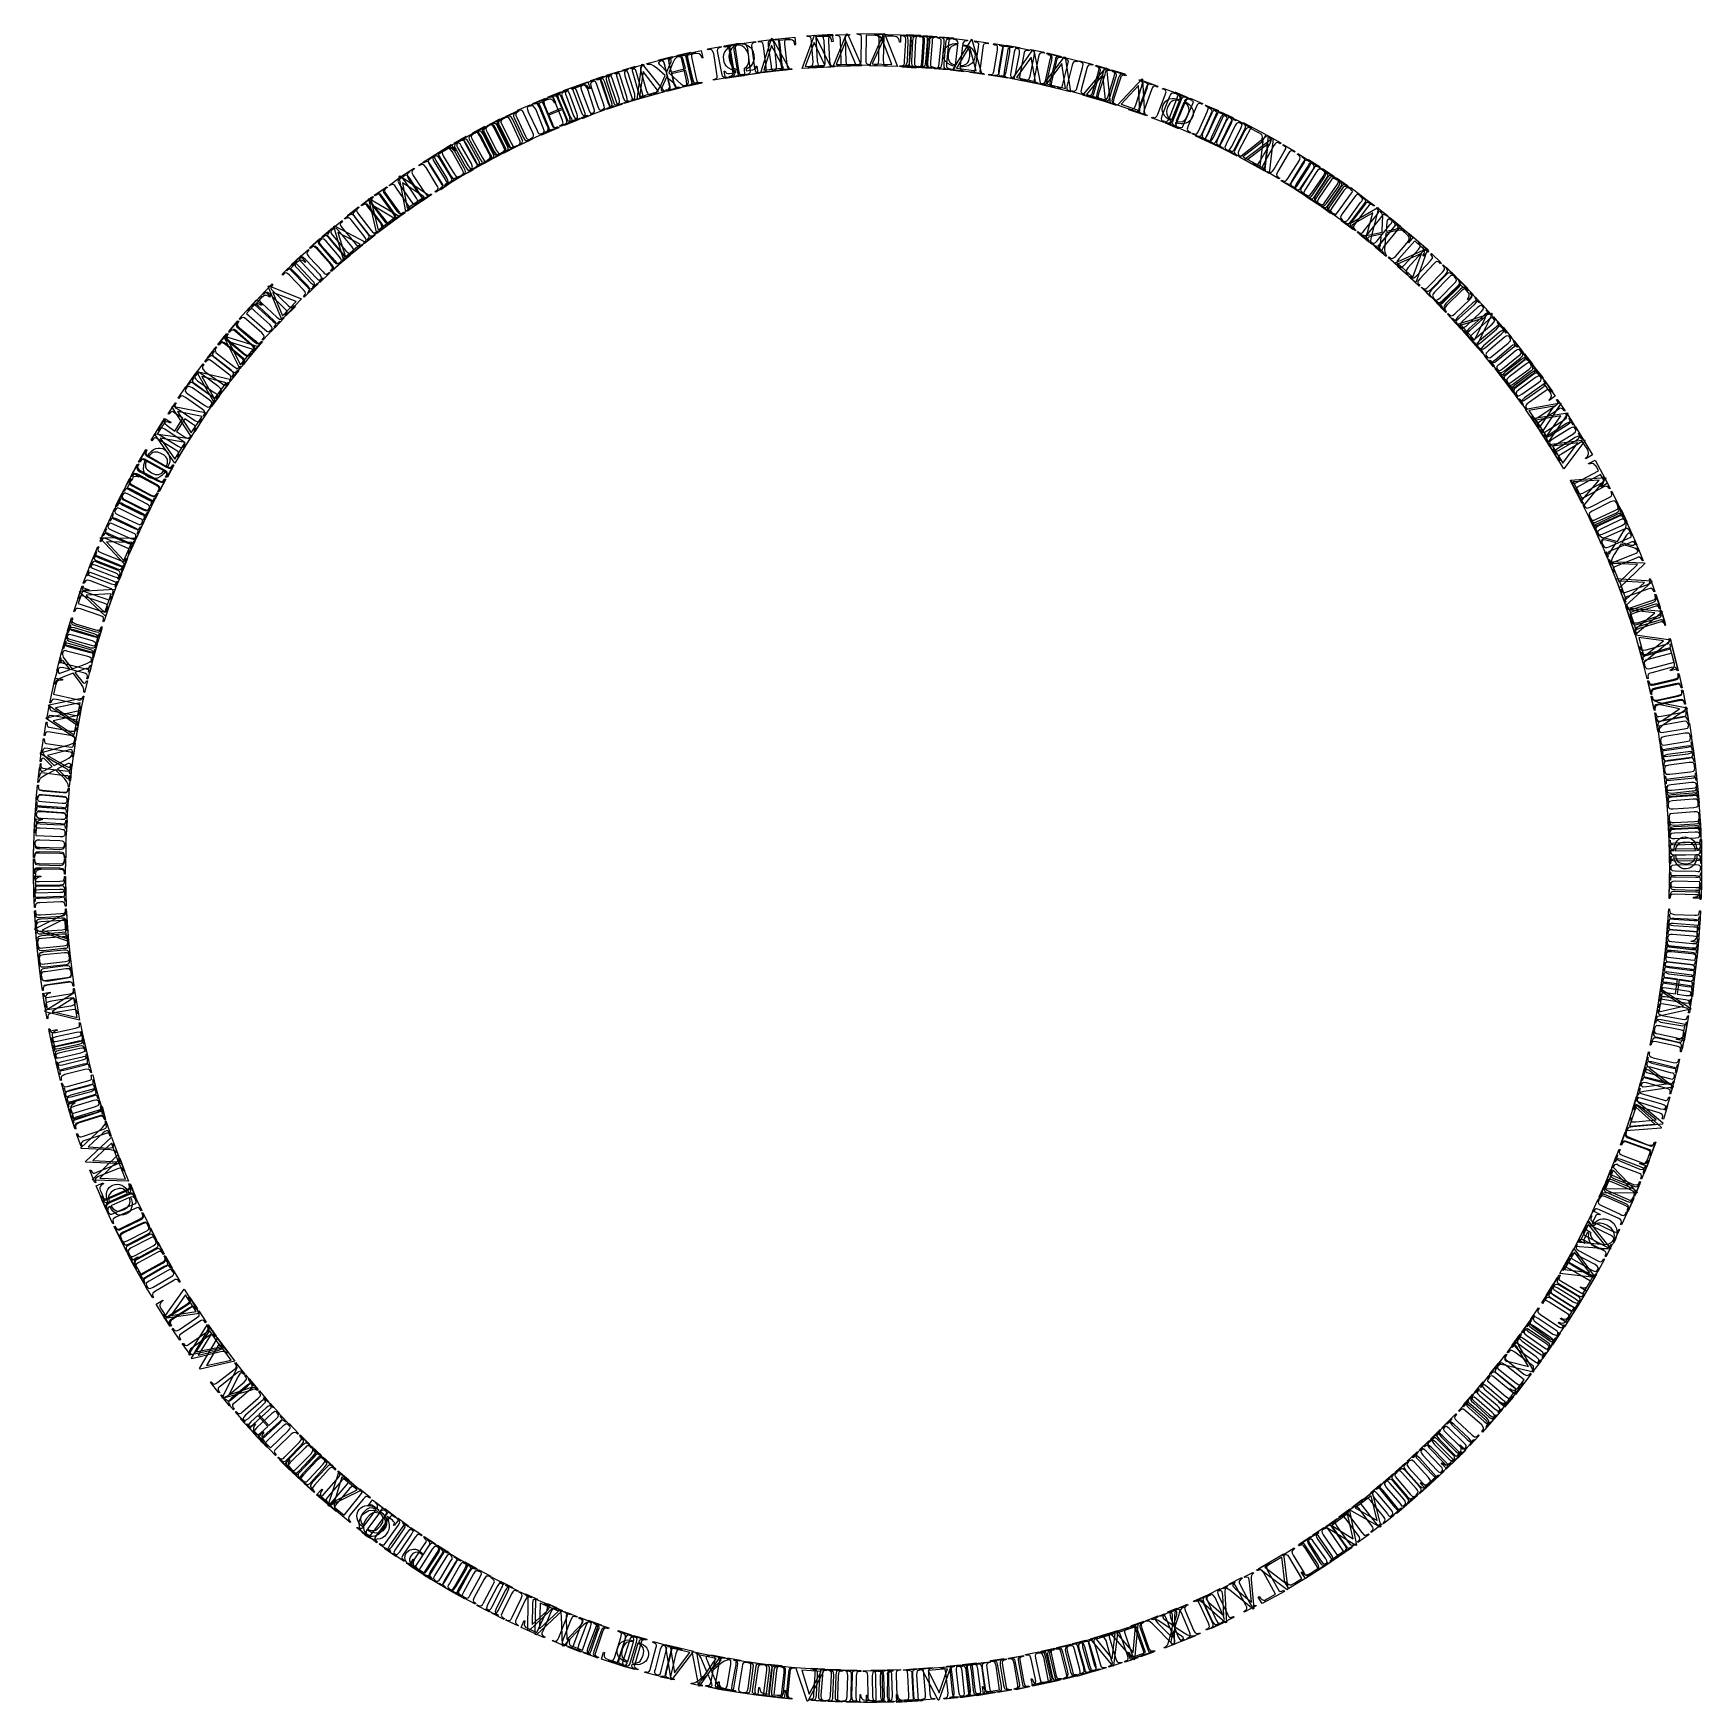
# Model space of a CAD drawing. Header units: millimetres. Extents: x -330 to 330, y -330 to 331.
import ezdxf

# ---------------------------------------------------------------- set-up
doc = ezdxf.new("R2010")
doc.units = ezdxf.units.MM
for name, color, linetype in [('Layer 1', 7, 'Continuous'), ('Layer 1 (2)', 7, 'Continuous'), ('Layer 1 (3)', 7, 'Continuous')]:
    doc.layers.add(name, color=color, linetype=linetype)

msp = doc.modelspace()

# ---------------------------------------------------------------- linework, layer by layer
at = {"layer": 'Layer 1'}
for p, q in [((-13.422, 317.463, -90), (-8.086, 330.5, -90)), ((-8.086, 330.5, -90), (-7.77, 330.508, -90)), ((-7.77, 330.508, -90), (-2.115, 317.742, -90)), ((3.072, 329.997, -90), (3.08, 330.341, -90)), ((3.08, 330.341, -90), (13.197, 330.099, -90)), ((-75.476, 321.638, -90), (-65.588, 323.794, -90)), ((-65.588, 323.794, -90), (-64.914, 320.923, -90)), ((-56.013, 325.556, -90), (-50.679, 326.379, -90)), ((-55.957, 325.216, -90), (-56.013, 325.556, -90)), ((-55.517, 325.288, -90), (-55.957, 325.216, -90)), ((-54.636, 325.206, -90), (-55.517, 325.288, -90)), ((-54.291375, 325.063, -90), (-54.636, 325.206, -90)), ((-54.195, 324.872, -90), (-54.291375, 325.063, -90)), ((-53.872, 323.643, -90), (-54.195, 324.872, -90)), ((-52.111, 325.382, -90), (-52.20125, 324.85375, -90)), ((-52.20125, 324.85375, -90), (-52.11, 323.931, -90)), ((-51.7135, 325.7935, -90), (-52.111, 325.382, -90)), ((-52.11, 323.931, -90), (-50.797, 315.889, -90)), ((-51.073, 326.013, -90), (-51.7135, 325.7935, -90)), ((-50.623, 326.087, -90), (-51.073, 326.013, -90)), ((-50.679, 326.379, -90), (-50.623, 326.087, -90)), ((-49.505, 326.606, -90), (-44.155, 327.369, -90)), ((-49.457, 326.265, -90), (-49.505, 326.606, -90)), ((-49.015, 326.328, -90), (-49.457, 326.265, -90)), ((-48.136, 326.228, -90), (-49.015, 326.328, -90)), ((-47.789625, 325.985625, -90), (-48.136, 326.228, -90)), ((-47.702, 325.738, -90), (-47.789625, 325.985625, -90)), ((-47.208, 324.651, -90), (-47.702, 325.738, -90)), ((-46.252, 316.584, -90), (-47.208, 324.651, -90)), ((-45.608, 326.354, -90), (-45.7085, 325.827625, -90)), ((-45.7085, 325.827625, -90), (-45.635, 324.903, -90)), ((-45.635, 324.903, -90), (-44.485, 316.836, -90)), ((-45.20225, 326.7295, -90), (-45.608, 326.354, -90)), ((-44.558, 326.964, -90), (-45.20225, 326.7295, -90)), ((-44.107, 327.029, -90), (-44.558, 326.964, -90)), ((-44.155, 327.369, -90), (-44.107, 327.029, -90)), ((-42.973, 327.526, -90), (-37.608, 328.182, -90)), ((-42.931, 327.184, -90), (-42.973, 327.526, -90)), ((-42.488, 327.238, -90), (-42.931, 327.184, -90)), ((-41.611, 327.121, -90), (-42.488, 327.238, -90)), ((-41.184, 326.77, -90), (-41.611, 327.121, -90)), ((-40.91, 325.529, -90), (-41.184, 326.77, -90)), ((-39.921, 317.441, -90), (-40.91, 325.529, -90)), ((-39.081, 327.196, -90), (-39.149625, 326.671625, -90)), ((-39.149625, 326.671625, -90), (-39.138, 325.746, -90)), ((-39.138, 325.746, -90), (-37.996, 317.658, -90)), ((-38.66775, 327.591, -90), (-39.081, 327.196, -90)), ((-38.019, 327.785, -90), (-38.66775, 327.591, -90)), ((-37.566, 327.841, -90), (-38.019, 327.785, -90)), ((-37.608, 328.182, -90), (-37.566, 327.841, -90)), ((-36.408, 328.317, -90), (-31.032, 328.866, -90)), ((-36.373, 327.974, -90), (-36.408, 328.317, -90)), ((-35.929, 328.02, -90), (-36.373, 327.974, -90)), ((-35.055, 327.885, -90), (-35.929, 328.02, -90)), ((-34.753125, 327.726, -90), (-35.055, 327.885, -90)), ((-34.635, 327.525, -90), (-34.753125, 327.726, -90)), ((-34.462875, 327.067375, -90), (-34.635, 327.525, -90)), ((-34.386, 326.279, -90), (-34.462875, 327.067375, -90)), ((-33.558, 318.173, -90), (-34.386, 326.279, -90)), ((-32.524, 327.909, -90), (-32.64525, 327.34625, -90)), ((-32.64525, 327.34625, -90), (-32.609, 326.461, -90)), ((-32.609, 326.461, -90), (-31.781, 318.354, -90)), ((-32.020375, 328.296125, -90), (-32.524, 327.909, -90)), ((-31.45, 328.477, -90), (-32.020375, 328.296125, -90)), ((-30.775, 328.3, -90), (-31.45, 328.477, -90)), ((-31.032, 328.866, -90), (-30.775, 328.3, -90)), ((-25.658, 316.713, -90), (-20.823, 329.944, -90)), ((-20.978, 327.082, -90), (-24.464, 317.58, -90)), ((-16.638, 318.072, -90), (-20.978, 327.082, -90)), ((-20.823, 329.944, -90), (-20.507, 329.964, -90)), ((-20.507, 329.964, -90), (-14.369, 317.298, -90)), ((-8.351, 327.646, -90), (-12.196, 318.284, -90)), ((-4.357, 318.327, -90), (-8.351, 327.646, -90)), ((4.029375, 329.843125, -90), (3.072, 329.997, -90)), ((4.56, 329.432, -90), (4.029375, 329.843125, -90)), ((4.791, 328.98025, -90), (4.56, 329.432, -90)), ((4.656, 319.985, -90), (4.848, 327.834, -90)), ((4.848, 327.834, -90), (4.791, 328.98025, -90)), ((6.672, 329.567, -90), (6.441, 319.942, -90)), ((10.205, 329.482, -90), (6.672, 329.567, -90)), ((11.639, 329.304, -90), (10.205, 329.482, -90)), ((12.092, 329.0495, -90), (11.639, 329.304, -90)), ((12.464, 328.6, -90), (12.092, 329.0495, -90)), ((12.715875, 327.966125, -90), (12.464, 328.6, -90)), ((12.811, 327.159, -90), (12.715875, 327.966125, -90)), ((13.257, 327.15, -90), (12.811, 327.159, -90)), ((13.197, 330.099, -90), (13.257, 327.15, -90)), ((14.539, 329.674, -90), (14.557, 330.018, -90)), ((14.985, 329.651, -90), (14.539, 329.674, -90)), ((14.557, 330.018, -90), (19.954, 329.743, -90)), ((15.559125, 329.573125, -90), (14.985, 329.651, -90)), ((15.993, 329.385, -90), (15.559125, 329.573125, -90)), ((16.189, 328.966, -90), (15.993, 329.385, -90)), ((16.022, 319.559, -90), (16.245, 327.697, -90)), ((16.245, 327.697, -90), (16.189, 328.966, -90)), ((18.029, 327.606, -90), (17.615, 319.468, -90)), ((18.133875, 328.527, -90), (18.029, 327.606, -90)), ((18.334, 329.025, -90), (18.133875, 328.527, -90)), ((18.808875, 329.254375, -90), (18.334, 329.025, -90)), ((19.481, 329.423, -90), (18.808875, 329.254375, -90)), ((19.936, 329.399, -90), (19.481, 329.423, -90)), ((19.954, 329.743, -90), (19.936, 329.399, -90)), ((21.258, 329.197, -90), (21.142, 329.671, -90)), ((21.142, 329.671, -90), (26.532, 329.289, -90)), ((21.563, 329.296, -90), (21.258, 329.197, -90)), ((22.4, 329.013, -90), (21.563, 329.296, -90)), ((22.209, 319.188, -90), (22.784, 327.316, -90)), ((22.668, 328.81275, -90), (22.4, 329.013, -90)), ((22.753, 328.587, -90), (22.668, 328.81275, -90)), ((22.784, 327.316, -90), (22.753, 328.587, -90)), ((24.785, 327.19, -90), (23.99, 319.063, -90)), ((24.898, 328.603, -90), (24.71625, 328.1095, -90)), ((24.71625, 328.1095, -90), (24.785, 327.19, -90)), ((25.3795, 328.911625, -90), (24.898, 328.603, -90)), ((26.053, 328.978, -90), (25.3795, 328.911625, -90)), ((26.508, 328.946, -90), (26.053, 328.978, -90)), ((26.532, 329.289, -90), (26.508, 328.946, -90)), ((27.686, 328.851, -90), (27.849, 329.193, -90)), ((28.131, 328.786, -90), (27.686, 328.851, -90)), ((27.849, 329.193, -90), (33.1, 328.705, -90)), ((28.963, 328.511, -90), (28.131, 328.786, -90)), ((28.576, 318.692, -90), (29.394, 326.807, -90)), ((29.335, 328.078, -90), (28.963, 328.511, -90)), ((29.394, 326.807, -90), (29.335, 328.078, -90)), ((31.092, 326.646, -90), (30.355, 318.531, -90)), ((31.24625, 327.56225, -90), (31.092, 326.646, -90)), ((31.453, 328.051, -90), (31.24625, 327.56225, -90)), ((31.939875, 328.35, -90), (31.453, 328.051, -90)), ((32.615, 328.403, -90), (31.939875, 328.35, -90)), ((33.068, 328.362, -90), (32.615, 328.403, -90)), ((33.1, 328.705, -90), (33.068, 328.362, -90)), ((42.6, 327.626, -90), (47.955, 326.894, -90)), ((42.739, 327.285, -90), (42.6, 327.626, -90)), ((42.996, 327.12, -90), (42.739, 327.285, -90)), ((42.983, 317.096, -90), (44.086, 325.17, -90)), ((43.4215, 327.096875, -90), (42.996, 327.12, -90)), ((43.814, 326.887, -90), (43.4215, 327.096875, -90)), ((44.29, 326.439, -90), (43.814, 326.887, -90)), ((44.086, 325.17, -90), (44.29, 326.439, -90)), ((45.855, 324.928, -90), (44.753, 316.855, -90)), ((46.03825, 325.83725, -90), (45.855, 324.928, -90)), ((46.28, 326.316, -90), (46.03825, 325.83725, -90)), ((46.78, 326.55325, -90), (46.28, 326.316, -90)), ((47.457, 326.615, -90), (46.78, 326.55325, -90)), ((47.908, 326.553, -90), (47.457, 326.615, -90)), ((47.955, 326.894, -90), (47.908, 326.553, -90)), ((52.574, 325.667, -90), (52.404, 326.218, -90)), ((52.404, 326.218, -90), (57.734, 325.327, -90)), ((52.471, 315.682, -90), (53.816, 323.719, -90)), ((52.788, 325.805, -90), (52.574, 325.667, -90)), ((53.209875, 325.589625, -90), (52.788, 325.805, -90)), ((53.595, 325.444, -90), (53.209875, 325.589625, -90)), ((53.905, 324.986, -90), (53.595, 325.444, -90)), ((53.816, 323.719, -90), (53.954625, 324.508125, -90)), ((53.954625, 324.508125, -90), (53.905, 324.986, -90)), ((55.80525, 324.327, -90), (55.577, 323.424, -90)), ((56.188, 324.798, -90), (55.80525, 324.327, -90)), ((56.568875, 325.05975, -90), (56.188, 324.798, -90)), ((57.228, 325.062, -90), (56.568875, 325.05975, -90)), ((57.678, 324.987, -90), (57.228, 325.062, -90)), ((57.734, 325.327, -90), (57.678, 324.987, -90)), ((58.846, 324.779, -90), (58.91, 325.117, -90)), ((59.285, 324.697, -90), (58.846, 324.779, -90)), ((58.91, 325.117, -90), (64.221, 324.119, -90)), ((60.085, 324.319, -90), (59.285, 324.697, -90)), ((60.386, 323.856, -90), (60.085, 324.319, -90)), ((60.368, 322.59, -90), (60.386, 323.856, -90)), ((63.044375, 323.87625, -90), (62.519, 323.625, -90)), ((63.803, 323.865, -90), (63.044375, 323.87625, -90)), ((64.157, 323.733, -90), (63.803, 323.865, -90)), ((64.221, 324.119, -90), (64.157, 323.733, -90)), ((-91, 304.439, -90), (-89.107, 318.388, -90)), ((-89.107, 318.388, -90), (-88.803, 318.283, -90)), ((-88.803, 318.283, -90), (-80.182, 307.49, -90)), ((-82.293, 319.931, -90), (-76.958, 321.235, -90)), ((-82.21, 319.597, -90), (-82.293, 319.931, -90)), ((-81.777, 319.705, -90), (-82.21, 319.597, -90)), ((-80.893, 319.695, -90), (-81.777, 319.705, -90)), ((-80.426, 319.399, -90), (-80.893, 319.695, -90)), ((-80.004, 318.2, -90), (-80.426, 319.399, -90)), ((-78.038, 310.292, -90), (-80.004, 318.2, -90)), ((-78.39, 320.034, -90), (-78.43725, 319.537625, -90)), ((-78.43725, 319.537625, -90), (-78.27, 318.631, -90)), ((-78.028, 320.514125, -90), (-78.39, 320.034, -90)), ((-78.27, 318.631, -90), (-76.305, 310.723, -90)), ((-77.408, 320.791, -90), (-78.028, 320.514125, -90)), ((-76.966, 320.901, -90), (-77.408, 320.791, -90)), ((-76.958, 321.235, -90), (-76.966, 320.901, -90)), ((-75.402, 321.302, -90), (-75.476, 321.638, -90)), ((-74.41375, 321.39725, -90), (-75.402, 321.302, -90)), ((-73.646, 321.257, -90), (-74.41375, 321.39725, -90)), ((-73.41125, 320.700125, -90), (-73.646, 321.257, -90)), ((-73.205, 319.781, -90), (-73.41125, 320.700125, -90)), ((-71.449, 311.947, -90), (-73.205, 319.781, -90)), ((-68.349, 322.487, -90), (-71.803, 321.734, -90)), ((-71.803, 321.734, -90), (-69.752, 312.328, -90)), ((-66.915, 322.652, -90), (-68.349, 322.487, -90)), ((-66.414, 322.512625, -90), (-66.915, 322.652, -90)), ((-65.946, 322.164, -90), (-66.414, 322.512625, -90)), ((-65.551625, 321.60725, -90), (-65.946, 322.164, -90)), ((-65.269, 320.845, -90), (-65.551625, 321.60725, -90)), ((-64.914, 320.923, -90), (-65.269, 320.845, -90)), ((-52.56, 315.601, -90), (-53.872, 323.643, -90)), ((-39.863875, 316.5155, -90), (-39.921, 317.441, -90)), ((-37.996, 317.658, -90), (-37.972625, 316.872125, -90)), ((-33.634, 316.725, -90), (-33.5195, 317.19475, -90)), ((-33.5195, 317.19475, -90), (-33.558, 318.173, -90)), ((-31.781, 318.354, -90), (-31.64975, 317.5665, -90)), ((-31.64975, 317.5665, -90), (-31.37, 317.109, -90)), ((-31.37, 317.109, -90), (-31.34675, 316.90775, -90)), ((-14.369, 317.298, -90), (-25.658, 316.713, -90)), ((-24.464, 317.58, -90), (-16.638, 318.072, -90)), ((-2.115, 317.742, -90), (-13.422, 317.463, -90)), ((-12.196, 318.284, -90), (-4.357, 318.327, -90)), ((2.778, 317.732, -90), (2.787, 318.076, -90)), ((8.191, 317.602, -90), (2.778, 317.732, -90)), ((2.787, 318.076, -90), (3.74925, 318.1645, -90)), ((3.74925, 318.1645, -90), (4.293, 318.412, -90)), ((4.293, 318.412, -90), (4.55025, 318.968625, -90)), ((4.55025, 318.968625, -90), (4.656, 319.985, -90)), ((6.441, 319.942, -90), (6.497375, 318.921875, -90)), ((6.497375, 318.921875, -90), (6.724, 318.354, -90)), ((6.724, 318.354, -90), (7.24925, 318.059125, -90)), ((7.24925, 318.059125, -90), (8.199, 317.777, -90)), ((8.199, 317.777, -90), (8.191, 317.602, -90)), ((13.915, 317.288, -90), (13.933, 317.765, -90)), ((19.313, 316.92, -90), (13.915, 317.288, -90)), ((13.933, 317.765, -90), (14.379, 317.742, -90)), ((14.379, 317.742, -90), (15.0695, 317.821625, -90)), ((15.0695, 317.821625, -90), (15.535, 318.139, -90)), ((15.535, 318.139, -90), (16.022, 319.559, -90)), ((17.615, 319.468, -90), (17.6145, 318.672125, -90)), ((17.6145, 318.672125, -90), (17.752, 318.198, -90)), ((17.752, 318.198, -90), (17.814, 317.975, -90)), ((17.814, 317.975, -90), (18.041, 317.779, -90)), ((18.041, 317.779, -90), (18.875, 317.513, -90)), ((18.875, 317.513, -90), (19.33, 317.49, -90)), ((19.33, 317.49, -90), (19.313, 316.92, -90)), ((20.251, 317.089, -90), (20.275, 317.401, -90)), ((25.642, 316.707, -90), (20.251, 317.089, -90)), ((20.275, 317.401, -90), (20.721, 317.401, -90)), ((20.721, 317.401, -90), (21.40125, 317.466875, -90)), ((21.40125, 317.466875, -90), (21.885, 317.775, -90)), ((21.885, 317.775, -90), (22.0875, 318.18075, -90)), ((22.0875, 318.18075, -90), (22.209, 319.188, -90)), ((23.99, 319.063, -90), (23.974625, 318.267, -90)), ((23.974625, 318.267, -90), (24.107, 317.792, -90)), ((24.107, 317.792, -90), (24.160625, 317.566125, -90)), ((24.160625, 317.566125, -90), (24.383, 317.365, -90)), ((24.383, 317.365, -90), (25.211, 317.083, -90)), ((27.734875, 316.920625, -90), (28.224, 317.286, -90)), ((28.224, 317.286, -90), (28.437125, 317.775625, -90)), ((28.437125, 317.775625, -90), (28.576, 318.692, -90)), ((30.355, 318.531, -90), (30.361, 317.26, -90)), ((30.361, 317.26, -90), (30.714, 316.826, -90)), ((42.802875, 316.187, -90), (42.983, 317.096, -90)), ((55.577, 323.424, -90), (54.232, 315.387, -90)), ((58.765, 314.582, -90), (60.368, 322.59, -90)), ((62.026, 322.26, -90), (60.521, 314.174, -90)), ((62.254125, 323.158875, -90), (62.026, 322.26, -90)), ((62.519, 323.625, -90), (62.254125, 323.158875, -90)), ((71.3, 312, -90), (73.127, 319.941, -90)), ((71.792, 322.069, -90), (71.869, 322.521, -90)), ((72.227, 322.085, -90), (71.792, 322.069, -90)), ((71.869, 322.521, -90), (77.136, 321.309, -90)), ((73.011, 321.676, -90), (72.227, 322.085, -90)), ((73.293, 321.201, -90), (73.011, 321.676, -90)), ((74.868, 319.431, -90), (73.041, 311.459, -90)), ((73.127, 319.941, -90), (73.293, 321.201, -90)), ((75.131375, 320.415125, -90), (74.868, 319.431, -90)), ((75.415, 320.884, -90), (75.131375, 320.415125, -90)), ((75.938375, 321.0715, -90), (75.415, 320.884, -90)), ((76.614, 321.076, -90), (75.938375, 321.0715, -90)), ((77.059, 320.974, -90), (76.614, 321.076, -90)), ((77.136, 321.309, -90), (77.059, 320.974, -90)), ((77.515, 310.523, -90), (79.501, 318.425, -90)), ((78.211, 320.696, -90), (78.295, 321.03, -90)), ((78.644, 320.378, -90), (78.211, 320.696, -90)), ((78.295, 321.03, -90), (83.536, 319.713, -90)), ((79.0545, 320.4005, -90), (78.644, 320.378, -90)), ((79.42, 320.162, -90), (79.0545, 320.4005, -90)), ((81.233, 317.99, -90), (79.247, 310.087, -90)), ((79.692, 319.682, -90), (79.42, 320.162, -90)), ((79.501, 318.425, -90), (79.692, 319.682, -90)), ((81.51525, 318.873625, -90), (81.233, 317.99, -90)), ((81.808, 319.323, -90), (81.51525, 318.873625, -90)), ((82.423625, 319.542625, -90), (81.808, 319.323, -90)), ((83.01, 319.49, -90), (82.423625, 319.542625, -90)), ((83.452, 319.379, -90), (83.01, 319.49, -90)), ((83.536, 319.713, -90), (83.452, 319.379, -90)), ((91.07, 317.657, -90), (96.352, 316.129, -90)), ((91.163, 317.327, -90), (91.07, 317.657, -90)), ((91.401, 317.201, -90), (91.163, 317.327, -90)), ((92.159, 316.745, -90), (91.401, 317.201, -90)), ((-113.373, 310.266, -90), (-108.283, 312.083, -90)), ((-109.187375, 311.236375, -90), (-109.504, 310.586, -90)), ((-109.504, 310.586, -90), (-109.241, 309.371, -90)), ((-108.597, 311.52, -90), (-109.187375, 311.236375, -90)), ((-108.168, 311.759, -90), (-108.597, 311.52, -90)), ((-108.283, 312.083, -90), (-108.168, 311.759, -90)), ((-107.153, 312.474, -90), (-102.028, 314.188, -90)), ((-107.044, 312.147, -90), (-107.153, 312.474, -90)), ((-106.621, 312.289, -90), (-107.044, 312.147, -90)), ((-106.1885, 312.27025, -90), (-106.621, 312.289, -90)), ((-105.738, 312.349, -90), (-106.1885, 312.27025, -90)), ((-105.415625, 312.25025, -90), (-105.738, 312.349, -90)), ((-105.25, 312.09, -90), (-105.415625, 312.25025, -90)), ((-104.734, 310.929, -90), (-105.25, 312.09, -90)), ((-102.149, 303.202, -90), (-104.734, 310.929, -90)), ((-103.274, 312.837, -90), (-103.2785, 312.38025, -90)), ((-103.2785, 312.38025, -90), (-103.04, 311.496, -90)), ((-102.94825, 313.36975, -90), (-103.274, 312.837, -90)), ((-103.04, 311.496, -90), (-100.455, 303.768, -90)), ((-102.351, 313.586, -90), (-102.94825, 313.36975, -90)), ((-101.826, 313.862, -90), (-102.351, 313.586, -90)), ((-102.028, 314.188, -90), (-101.826, 313.862, -90)), ((-88.662, 315.556, -90), (-90.086, 305.536, -90)), ((-82.536, 307.651, -90), (-88.662, 315.556, -90)), ((-76.305, 310.723, -90), (-75.883, 309.524, -90)), ((-71.262, 310.333, -90), (-71.449, 311.947, -90)), ((-69.752, 312.328, -90), (-69.4345, 311.349875, -90)), ((-69.4345, 311.349875, -90), (-68.925, 310.851, -90)), ((-68.925, 310.851, -90), (-68.466875, 310.6905, -90)), ((-68.466875, 310.6905, -90), (-67.573, 310.647, -90)), ((-67.573, 310.647, -90), (-67.5, 310.468, -90)), ((-54.008, 313.269, -90), (-53.596, 313.519, -90)), ((-53.981, 313.108, -90), (-54.008, 313.269, -90)), ((-48.647, 313.814, -90), (-53.981, 313.108, -90)), ((-53.596, 313.519, -90), (-52.948875, 313.74025, -90)), ((-52.948875, 313.74025, -90), (-52.55, 314.152, -90)), ((-52.357375, 314.678875, -90), (-52.56, 315.601, -90)), ((-52.55, 314.152, -90), (-52.357375, 314.678875, -90)), ((-50.797, 315.889, -90), (-50.474, 314.66, -90)), ((-50.474, 314.66, -90), (-50.297, 314.441125, -90)), ((-50.297, 314.441125, -90), (-50.024, 314.328, -90)), ((-50.024, 314.328, -90), (-49.153, 314.094, -90)), ((-49.153, 314.094, -90), (-48.703, 314.317, -90)), ((-48.703, 314.317, -90), (-48.647, 313.814, -90)), ((-47.772, 314.46, -90), (-47.33, 314.499, -90)), ((-47.724, 314.119, -90), (-47.772, 314.46, -90)), ((-42.15, 314.883, -90), (-47.724, 314.119, -90)), ((-47.33, 314.499, -90), (-46.67825, 314.728125, -90)), ((-46.67825, 314.728125, -90), (-46.271, 315.135, -90)), ((-46.271, 315.135, -90), (-46.177125, 315.615375, -90)), ((-46.177125, 315.615375, -90), (-46.252, 316.584, -90)), ((-44.485, 316.836, -90), (-44.186, 315.601, -90)), ((-44.186, 315.601, -90), (-43.743, 315.26, -90)), ((-43.743, 315.26, -90), (-42.873, 315.159, -90)), ((-42.873, 315.159, -90), (-42.422, 315.223, -90)), ((-42.422, 315.223, -90), (-42.15, 314.883, -90)), ((-41.483, 315.348, -90), (-41.039, 315.402, -90)), ((-41.441, 315.006, -90), (-41.483, 315.348, -90)), ((-36.076, 315.662, -90), (-41.441, 315.006, -90)), ((-41.039, 315.402, -90), (-40.302125, 315.596875, -90)), ((-40.302125, 315.596875, -90), (-39.968, 315.992, -90)), ((-39.968, 315.992, -90), (-39.863875, 316.5155, -90)), ((-37.972625, 316.872125, -90), (-37.638, 316.417, -90)), ((-37.638, 316.417, -90), (-37.67525, 316.219875, -90)), ((-37.67525, 316.219875, -90), (-37.438, 316.067, -90)), ((-37.438, 316.067, -90), (-36.509, 315.949, -90)), ((-36.509, 315.949, -90), (-36.118, 316.004, -90)), ((-36.118, 316.004, -90), (-36.076, 315.662, -90)), ((-35.161, 315.954, -90), (-34.643, 316.157, -90)), ((-35.126, 315.769, -90), (-35.161, 315.954, -90)), ((-29.75, 316.318, -90), (-35.126, 315.769, -90)), ((-34.643, 316.157, -90), (-34.0485, 316.338625, -90)), ((-34.0485, 316.338625, -90), (-33.634, 316.725, -90)), ((-31.34675, 316.90775, -90), (-31.103, 316.75, -90)), ((-31.103, 316.75, -90), (-30.677, 316.5815, -90)), ((-30.677, 316.5815, -90), (-30.239, 316.614, -90)), ((-30.239, 316.614, -90), (-29.785, 316.66, -90)), ((-29.785, 316.66, -90), (-29.75, 316.318, -90)), ((25.211, 317.083, -90), (25.666, 317.051, -90)), ((25.666, 317.051, -90), (25.642, 316.707, -90)), ((26.577, 316.539, -90), (26.608, 316.975, -90)), ((32.05, 316.143, -90), (26.577, 316.539, -90)), ((26.608, 316.975, -90), (27.053, 316.934, -90)), ((27.053, 316.934, -90), (27.418078, 316.855266, -90)), ((27.418078, 316.855266, -90), (27.734875, 316.920625, -90)), ((30.714, 316.826, -90), (31.537, 316.527, -90)), ((31.537, 316.527, -90), (31.991, 316.486, -90)), ((31.991, 316.486, -90), (32.05, 316.143, -90)), ((40.893, 315.129, -90), (40.94, 315.469, -90)), ((46.346, 314.397, -90), (40.893, 315.129, -90)), ((40.94, 315.469, -90), (41.382, 315.409, -90)), ((41.382, 315.409, -90), (42.15125, 315.430875, -90)), ((42.15125, 315.430875, -90), (42.568, 315.707, -90)), ((42.568, 315.707, -90), (42.802875, 316.187, -90)), ((44.753, 316.855, -90), (44.701, 315.585, -90)), ((44.701, 315.585, -90), (45.034, 315.136, -90)), ((45.034, 315.136, -90), (45.843, 314.8, -90)), ((45.843, 314.8, -90), (46.294, 314.738, -90)), ((46.294, 314.738, -90), (46.346, 314.397, -90)), ((50.323, 313.778, -90), (50.379, 314.118, -90)), ((55.653, 312.886, -90), (50.323, 313.778, -90)), ((50.379, 314.118, -90), (50.82, 314.044, -90)), ((50.82, 314.044, -90), (51.504, 314.044875, -90)), ((51.504, 314.044875, -90), (52.014, 314.306, -90)), ((52.014, 314.306, -90), (52.342625, 314.778375, -90)), ((52.342625, 314.778375, -90), (52.471, 315.682, -90)), ((54.232, 315.387, -90), (54.143, 314.12, -90)), ((54.143, 314.12, -90), (54.287875, 313.883, -90)), ((54.287875, 313.883, -90), (54.669, 313.661, -90)), ((54.669, 313.661, -90), (54.86625, 313.42775, -90)), ((54.86625, 313.42775, -90), (55.26, 313.301, -90)), ((55.26, 313.301, -90), (55.71, 313.226, -90)), ((55.71, 313.226, -90), (55.653, 312.886, -90)), ((56.791, 312.722, -90), (56.643, 313.06, -90)), ((56.643, 313.06, -90), (57.081, 312.977, -90)), ((61.891, 311.723, -90), (56.791, 312.722, -90)), ((57.081, 312.977, -90), (57.765, 312.964375, -90)), ((57.765, 312.964375, -90), (58.281, 313.215, -90)), ((58.281, 313.215, -90), (58.539125, 313.682875, -90)), ((58.539125, 313.682875, -90), (58.765, 314.582, -90)), ((60.521, 314.174, -90), (60.405, 312.987, -90)), ((60.405, 312.987, -90), (60.716, 312.521, -90)), ((60.716, 312.521, -90), (61.506, 312.145, -90)), ((61.506, 312.145, -90), (61.954, 312.061, -90)), ((61.954, 312.061, -90), (61.891, 311.723, -90)), ((69.041, 310.229, -90), (69.118, 310.564, -90)), ((69.118, 310.564, -90), (69.553, 310.464, -90)), ((70.2755, 310.423625, -90), (70.761, 310.654, -90)), ((70.761, 310.654, -90), (71.114875, 311.085125, -90)), ((71.114875, 311.085125, -90), (71.3, 312, -90)), ((73.041, 311.459, -90), (72.875, 310.339, -90)), ((77.135, 309.188, -90), (77.515, 310.523, -90)), ((89.867, 307.189, -90), (92.17, 315.006, -90)), ((94.074, 314.279, -90), (91.58, 306.685, -90)), ((92.412, 316.253, -90), (92.159, 316.745, -90)), ((92.17, 315.006, -90), (92.412, 316.253, -90)), ((94.22425, 315.344, -90), (94.074, 314.279, -90)), ((94.511, 315.809, -90), (94.22425, 315.344, -90)), ((95.0535, 316.007625, -90), (94.511, 315.809, -90)), ((95.77, 315.928, -90), (95.0535, 316.007625, -90)), ((96.157, 315.799, -90), (95.77, 315.928, -90)), ((96.053, 305.338, -90), (98.446, 313.106, -90)), ((96.352, 316.129, -90), (96.157, 315.799, -90)), ((97.296, 315.451, -90), (97.4, 315.779, -90)), ((97.722, 315.29, -90), (97.296, 315.451, -90)), ((97.4, 315.779, -90), (102.552, 314.147, -90)), ((100.149, 312.567, -90), (97.689, 304.799, -90)), ((98.47, 314.845, -90), (97.722, 315.29, -90)), ((98.446, 313.106, -90), (98.706625, 313.817, -90)), ((98.713, 314.348, -90), (98.47, 314.845, -90)), ((98.706625, 313.817, -90), (98.713, 314.348, -90)), ((100.4835, 313.3915, -90), (100.149, 312.567, -90)), ((100.803, 313.862, -90), (100.4835, 313.3915, -90)), ((101.342875, 314.04975, -90), (100.803, 313.862, -90)), ((102.014, 313.957, -90), (101.342875, 314.04975, -90)), ((102.448, 313.819, -90), (102.014, 313.957, -90)), ((102.552, 314.147, -90), (102.448, 313.819, -90)), ((109.833, 311.315, -90), (109.95, 311.639, -90)), ((110.253, 311.163, -90), (109.833, 311.315, -90)), ((109.95, 311.639, -90), (115.068, 309.801, -90)), ((110.982, 310.663, -90), (110.253, 311.163, -90)), ((111.205, 310.157, -90), (110.982, 310.663, -90)), ((-131.775, 302.944, -90), (-126.602, 305.007, -90)), ((-127.771, 303.994, -90), (-127.969, 303.424, -90)), ((-127.07, 304.515, -90), (-127.771, 303.994, -90)), ((-126.649, 304.689, -90), (-127.07, 304.515, -90)), ((-126.602, 305.007, -90), (-126.649, 304.689, -90)), ((-124.708, 305.862, -90), (-119.722, 307.921, -90)), ((-124.577, 305.544, -90), (-124.708, 305.862, -90)), ((-124.164, 305.715, -90), (-124.577, 305.544, -90)), ((-123.297, 305.832, -90), (-124.164, 305.715, -90)), ((-122.91325, 305.755625, -90), (-123.297, 305.832, -90)), ((-122.783, 305.611, -90), (-122.91325, 305.755625, -90)), ((-122.185, 304.479, -90), (-122.783, 305.611, -90)), ((-120.807, 301.143, -90), (-122.185, 304.479, -90)), ((-120.851625, 306.64375, -90), (-120.906, 306.341, -90)), ((-120.906, 306.341, -90), (-120.534, 305.161, -90)), ((-120.606, 306.912, -90), (-120.851625, 306.64375, -90)), ((-120.372375, 307.217875, -90), (-120.606, 306.912, -90)), ((-120.534, 305.161, -90), (-117.428, 297.638, -90)), ((-120.003, 307.433, -90), (-120.372375, 307.217875, -90)), ((-119.59, 307.603, -90), (-120.003, 307.433, -90)), ((-119.722, 307.921, -90), (-119.59, 307.603, -90)), ((-113.257, 309.942, -90), (-113.373, 310.266, -90)), ((-112.837, 310.092, -90), (-113.257, 309.942, -90)), ((-111.956, 310.169, -90), (-112.837, 310.092, -90)), ((-111.462, 309.921, -90), (-111.956, 310.169, -90)), ((-110.687, 308.77, -90), (-111.462, 309.921, -90)), ((-108.183, 301.096, -90), (-110.687, 308.77, -90)), ((-109.241, 309.371, -90), (-106.501, 301.697, -90)), ((-80.182, 307.49, -90), (-91, 304.439, -90)), ((-90.086, 305.536, -90), (-82.536, 307.651, -90)), ((-79.334, 308.024, -90), (-78.813, 308.132, -90)), ((-79.251, 307.69, -90), (-79.334, 308.024, -90)), ((-74.006, 308.994, -90), (-79.251, 307.69, -90)), ((-78.813, 308.132, -90), (-78.262875, 308.40525, -90)), ((-78.262875, 308.40525, -90), (-77.91, 308.848, -90)), ((-77.869375, 309.380625, -90), (-78.038, 310.292, -90)), ((-77.91, 308.848, -90), (-77.869375, 309.380625, -90)), ((-75.883, 309.524, -90), (-75.407, 309.199, -90)), ((-75.407, 309.199, -90), (-74.532, 309.075, -90)), ((-74.532, 309.075, -90), (-74.089, 309.328, -90)), ((-74.089, 309.328, -90), (-74.006, 308.994, -90)), ((-72.862, 309.65, -90), (-71.920625, 309.964125, -90)), ((-72.789, 309.314, -90), (-72.862, 309.65, -90)), ((-67.5, 310.468, -90), (-72.789, 309.314, -90)), ((-71.920625, 309.964125, -90), (-71.262, 310.333, -90)), ((74.534, 309.017, -90), (69.041, 310.229, -90)), ((69.553, 310.464, -90), (70.2755, 310.423625, -90)), ((72.875, 310.339, -90), (72.966875, 310.055125, -90)), ((72.966875, 310.055125, -90), (73.166, 309.862, -90)), ((73.166, 309.862, -90), (73.941, 309.455, -90)), ((73.941, 309.455, -90), (74.385, 309.353, -90)), ((74.385, 309.353, -90), (74.534, 309.017, -90)), ((75.221, 308.797, -90), (75.304, 309.131, -90)), ((80.462, 307.48, -90), (75.221, 308.797, -90)), ((75.304, 309.131, -90), (75.738, 309.022, -90)), ((75.738, 309.022, -90), (76.4425, 308.905875, -90)), ((76.4425, 308.905875, -90), (77.135, 309.188, -90)), ((79.247, 310.087, -90), (79.094375, 309.308625, -90)), ((79.094375, 309.308625, -90), (79.151, 308.831, -90)), ((79.151, 308.831, -90), (79.15475, 308.586125, -90)), ((79.15475, 308.586125, -90), (79.337, 308.348, -90)), ((79.337, 308.348, -90), (80.104, 307.925, -90)), ((80.104, 307.925, -90), (80.546, 307.814, -90)), ((80.546, 307.814, -90), (80.462, 307.48, -90)), ((87.505, 305.558, -90), (87.602, 305.888, -90)), ((92.689, 304.031, -90), (87.505, 305.558, -90)), ((87.602, 305.888, -90), (88.031, 305.762, -90)), ((88.031, 305.762, -90), (88.709625, 305.681, -90)), ((88.709625, 305.681, -90), (89.248, 305.879, -90)), ((89.248, 305.879, -90), (89.635125, 306.317625, -90)), ((89.635125, 306.317625, -90), (89.867, 307.189, -90)), ((91.58, 306.685, -90), (91.339, 305.437, -90)), ((91.339, 305.437, -90), (91.6, 304.943, -90)), ((91.6, 304.943, -90), (91.947875, 304.62875, -90)), ((91.947875, 304.62875, -90), (92.349, 304.49, -90)), ((92.349, 304.49, -90), (92.786, 304.361, -90)), ((92.786, 304.361, -90), (92.689, 304.031, -90)), ((93.592, 303.755, -90), (93.696, 304.083, -90)), ((93.696, 304.083, -90), (94.121, 303.948, -90)), ((94.121, 303.948, -90), (94.7985, 303.853, -90)), ((94.7985, 303.853, -90), (95.341, 304.04, -90)), ((95.341, 304.04, -90), (95.662125, 304.39575, -90)), ((95.662125, 304.39575, -90), (96.053, 305.338, -90)), ((97.689, 304.799, -90), (97.422, 303.556, -90)), ((108.117, 301.263, -90), (110.888, 308.926, -90)), ((112.567, 308.319, -90), (109.796, 300.656, -90)), ((110.888, 308.926, -90), (111.205, 310.157, -90)), ((112.936875, 309.16925, -90), (112.567, 308.319, -90)), ((113.273, 309.586, -90), (112.936875, 309.16925, -90)), ((113.820375, 309.751875, -90), (113.273, 309.586, -90)), ((114.487, 309.632, -90), (113.820375, 309.751875, -90)), ((114.915, 309.287, -90), (114.487, 309.632, -90)), ((115.068, 309.801, -90), (114.915, 309.287, -90)), ((118.275125, 303.832375, -90), (118.957797, 304.353328, -90)), ((118.957797, 304.353328, -90), (119.79, 304.709, -90)), ((119.79, 304.709, -90), (120.738187, 304.872906, -90)), ((121.024, 303.992, -90), (120.455297, 303.602828, -90)), ((120.656, 296.462, -90), (123.706, 303.962, -90)), ((120.738187, 304.872906, -90), (121.73925, 304.85025, -90)), ((122.291875, 304.22825, -90), (121.024, 303.992, -90)), ((121.73925, 304.85025, -90), (123.9, 304.435, -90)), ((123.706, 303.962, -90), (122.291875, 304.22825, -90)), ((122.792, 306.438, -90), (122.922, 306.757, -90)), ((123.441844, 306.074828, -90), (122.792, 306.438, -90)), ((122.922, 306.757, -90), (127.879, 304.612, -90)), ((123.84325, 305.619875, -90), (123.441844, 306.074828, -90)), ((123.996031, 305.073234, -90), (123.84325, 305.619875, -90)), ((123.9, 304.435, -90), (123.996031, 305.073234, -90)), ((125.938469, 304.277312, -90), (125.553, 303.757, -90)), ((126.452, 304.55875, -90), (125.938469, 304.277312, -90)), ((127.110281, 304.601313, -90), (126.452, 304.55875, -90)), ((127.93, 304.405, -90), (127.110281, 304.601313, -90)), ((127.879, 304.612, -90), (127.93, 304.405, -90)), ((-143.759, 297.364, -90), (-138.878, 299.452, -90)), ((-143.611, 296.96, -90), (-143.759, 297.364, -90)), ((-142.339, 297.41, -90), (-143.208, 297.244, -90)), ((-142.04425, 297.278, -90), (-142.339, 297.41, -90)), ((-141.823, 297.212, -90), (-142.04425, 297.278, -90)), ((-139.69575, 298.783625, -90), (-139.963, 298.282, -90)), ((-139.963, 298.282, -90), (-139.8625, 297.6795, -90)), ((-139.8625, 297.6795, -90), (-139.558, 296.888, -90)), ((-139.142, 299.148, -90), (-139.69575, 298.783625, -90)), ((-138.73, 299.372, -90), (-139.142, 299.148, -90)), ((-138.878, 299.452, -90), (-138.73, 299.372, -90)), ((-131.644, 302.626, -90), (-131.775, 302.944, -90)), ((-131.231, 302.796, -90), (-131.644, 302.626, -90)), ((-130.355, 302.917, -90), (-131.231, 302.796, -90)), ((-129.85, 302.692, -90), (-130.355, 302.917, -90)), ((-129.542375, 302.287375, -90), (-129.85, 302.692, -90)), ((-129.252, 301.534, -90), (-129.542375, 302.287375, -90)), ((-126.145, 294.038, -90), (-129.252, 301.534, -90)), ((-127.969, 303.424, -90), (-127.80075, 302.967625, -90)), ((-127.80075, 302.967625, -90), (-127.601, 302.242, -90)), ((-127.601, 302.242, -90), (-126.224, 298.83, -90)), ((-126.224, 298.83, -90), (-120.807, 301.143, -90)), ((-120.545, 300.507, -90), (-125.961, 298.271, -90)), ((-125.961, 298.271, -90), (-124.495, 294.72, -90)), ((-119.078, 296.956, -90), (-120.545, 300.507, -90)), ((-117.428, 297.638, -90), (-117.01125, 296.84125, -90)), ((-109.247, 298.711, -90), (-108.827, 298.861, -90)), ((-109.131, 298.387, -90), (-109.247, 298.711, -90)), ((-104.004, 300.204, -90), (-109.131, 298.387, -90)), ((-108.827, 298.861, -90), (-108.229875, 299.19525, -90)), ((-108.229875, 299.19525, -90), (-107.911, 299.672, -90)), ((-107.924, 300.205875, -90), (-108.183, 301.096, -90)), ((-107.911, 299.672, -90), (-107.924, 300.205875, -90)), ((-106.501, 301.697, -90), (-105.961, 300.546, -90)), ((-105.961, 300.546, -90), (-105.459, 300.301, -90)), ((-105.459, 300.301, -90), (-104.587, 300.375, -90)), ((-104.587, 300.375, -90), (-104.158, 300.528, -90)), ((-104.158, 300.528, -90), (-104.004, 300.204, -90)), ((-103.261, 300.839, -90), (-102.838, 300.98, -90)), ((-103.152, 300.512, -90), (-103.261, 300.839, -90)), ((-98.027, 302.227, -90), (-103.152, 300.512, -90)), ((-102.838, 300.98, -90), (-102.207875, 301.30175, -90)), ((-102.207875, 301.30175, -90), (-101.694, 301.772, -90)), ((-101.812, 302.30625, -90), (-102.149, 303.202, -90)), ((-101.694, 301.772, -90), (-101.812, 302.30625, -90)), ((-100.455, 303.768, -90), (-99.939, 302.495, -90)), ((-99.939, 302.495, -90), (-99.442, 302.323, -90)), ((-99.442, 302.323, -90), (-98.568, 302.408, -90)), ((-98.568, 302.408, -90), (-98.136, 302.553, -90)), ((-98.136, 302.553, -90), (-98.027, 302.227, -90)), ((98.744, 302.123, -90), (93.592, 303.755, -90)), ((97.422, 303.556, -90), (97.494, 303.22775, -90)), ((97.494, 303.22775, -90), (97.674, 303.057, -90)), ((97.674, 303.057, -90), (98.413, 302.589, -90)), ((98.413, 302.589, -90), (98.848, 302.451, -90)), ((98.848, 302.451, -90), (98.744, 302.123, -90)), ((105.66, 299.778, -90), (105.861, 300.101, -90)), ((110.743, 297.94, -90), (105.66, 299.778, -90)), ((105.861, 300.101, -90), (106.197, 299.735, -90)), ((106.197, 299.735, -90), (106.881875, 299.8005, -90)), ((106.881875, 299.8005, -90), (107.419, 299.992, -90)), ((107.419, 299.992, -90), (107.771375, 300.411875, -90)), ((107.771375, 300.411875, -90), (108.117, 301.263, -90)), ((109.601375, 299.87625, -90), (109.544, 299.254, -90)), ((109.544, 299.254, -90), (109.711, 298.916, -90)), ((109.796, 300.656, -90), (109.601375, 299.87625, -90)), ((109.711, 298.916, -90), (110.431, 298.418, -90)), ((110.431, 298.418, -90), (110.86, 298.263, -90)), ((110.86, 298.263, -90), (110.743, 297.94, -90)), ((116.859125, 300.4755, -90), (116.921297, 301.395562, -90)), ((116.994391, 299.583188, -90), (116.859125, 300.4755, -90)), ((116.921297, 301.395562, -90), (117.181, 302.295, -90)), ((117.327, 298.767, -90), (116.994391, 299.583188, -90)), ((117.181, 302.295, -90), (117.697641, 303.146234, -90)), ((117.846797, 297.879859, -90), (117.327, 298.767, -90)), ((117.697641, 303.146234, -90), (118.275125, 303.832375, -90)), ((118.542375, 297.153875, -90), (117.846797, 297.879859, -90)), ((118.98, 301.387, -90), (118.563219, 299.810422, -90)), ((118.563219, 299.810422, -90), (118.7035, 298.468125, -90)), ((118.7035, 298.468125, -90), (119.401031, 297.354016, -90)), ((119.925125, 303.058125, -90), (118.98, 301.387, -90)), ((119.401031, 297.354016, -90), (120.656, 296.462, -90)), ((120.455297, 303.602828, -90), (119.925125, 303.058125, -90)), ((125.458, 303.284, -90), (122.309, 295.849, -90)), ((126.658906, 302.427125, -90), (125.458, 303.284, -90)), ((125.553, 303.757, -90), (126.663719, 303.173141, -90)), ((126.074875, 296.676375, -90), (127.04, 298.412, -90)), ((127.329, 301.3295, -90), (126.658906, 302.427125, -90)), ((126.663719, 303.173141, -90), (127.56725, 302.507625, -90)), ((127.04, 298.412, -90), (127.459094, 299.991125, -90)), ((127.459094, 299.991125, -90), (127.329, 301.3295, -90)), ((127.56725, 302.507625, -90), (128.263406, 301.760547, -90)), ((128.263406, 301.760547, -90), (128.752, 300.932, -90)), ((128.833, 297.515, -90), (128.403625, 296.709516, -90)), ((128.752, 300.932, -90), (129.045766, 300.046109, -90)), ((129.086547, 298.296828, -90), (128.833, 297.515, -90)), ((129.045766, 300.046109, -90), (129.157375, 299.154125, -90)), ((129.157375, 299.154125, -90), (129.086547, 298.296828, -90)), ((134.722, 290.342, -90), (138.175, 297.722, -90)), ((137.341, 300.197, -90), (137.487, 300.509, -90)), ((137.745, 300.008, -90), (137.341, 300.197, -90)), ((137.487, 300.509, -90), (142.382, 298.219, -90)), ((138.426, 299.338, -90), (137.745, 300.008, -90)), ((138.175, 297.722, -90), (138.83, 298.919, -90)), ((138.83, 298.919, -90), (138.426, 299.338, -90)), ((140.237625, 297.779, -90), (139.793, 296.965, -90)), ((140.611, 298.164, -90), (140.237625, 297.779, -90)), ((141.1705, 298.25625, -90), (140.611, 298.164, -90)), ((141.823, 297.912, -90), (141.1705, 298.25625, -90)), ((142.236, 297.907, -90), (141.823, 297.912, -90)), ((142.382, 298.219, -90), (142.236, 297.907, -90)), ((143.311, 297.391, -90), (143.463, 297.7, -90)), ((143.712, 297.194, -90), (143.311, 297.391, -90)), ((143.463, 297.7, -90), (148.311, 295.312, -90)), ((-161.308, 288.184, -90), (-156.575, 290.793, -90)), ((-156.575, 290.793, -90), (-156.187, 290.492, -90)), ((-155.523, 291.36, -90), (-150.739, 293.74, -90)), ((-155.254, 291.055, -90), (-155.523, 291.36, -90)), ((-154.968, 291.263, -90), (-155.254, 291.055, -90)), ((-154.107, 291.463, -90), (-154.968, 291.263, -90)), ((-153.583, 291.286, -90), (-154.107, 291.463, -90)), ((-152.887, 290.223, -90), (-153.583, 291.286, -90)), ((-151.520375, 292.842625, -90), (-151.767, 292.43, -90)), ((-151.767, 292.43, -90), (-151.642625, 291.89975, -90)), ((-151.642625, 291.89975, -90), (-151.306, 291.053, -90)), ((-151.287609, 293.037078, -90), (-151.520375, 292.842625, -90)), ((-151.306, 291.053, -90), (-147.516, 283.84, -90)), ((-150.982, 293.121, -90), (-151.287609, 293.037078, -90)), ((-150.579, 293.569, -90), (-150.982, 293.121, -90)), ((-150.739, 293.74, -90), (-150.579, 293.569, -90)), ((-149.661, 294.426, -90), (-144.828, 296.843, -90)), ((-149.508, 294.118, -90), (-149.661, 294.426, -90)), ((-149.108, 294.317, -90), (-149.508, 294.118, -90)), ((-148.243, 294.5, -90), (-149.108, 294.317, -90)), ((-147.723, 294.313, -90), (-148.243, 294.5, -90)), ((-147.049, 293.236, -90), (-147.723, 294.313, -90)), ((-143.405, 285.924, -90), (-147.049, 293.236, -90)), ((-145.62725, 295.930625, -90), (-145.884, 295.42, -90)), ((-145.884, 295.42, -90), (-145.8135, 294.888375, -90)), ((-145.8135, 294.888375, -90), (-145.452, 294.035, -90)), ((-145.081, 296.331, -90), (-145.62725, 295.930625, -90)), ((-145.452, 294.035, -90), (-141.807, 286.747, -90)), ((-144.674, 296.535, -90), (-145.081, 296.331, -90)), ((-144.828, 296.843, -90), (-144.674, 296.535, -90)), ((-143.208, 297.244, -90), (-143.611, 296.96, -90)), ((-141.171, 296.122, -90), (-141.823, 297.212, -90)), ((-137.674, 288.762, -90), (-141.171, 296.122, -90)), ((-139.558, 296.888, -90), (-136.061, 289.529, -90)), ((-127.093, 291.604, -90), (-126.68, 291.774, -90)), ((-126.961, 291.286, -90), (-127.093, 291.604, -90)), ((-121.966, 293.256, -90), (-126.961, 291.286, -90)), ((-126.68, 291.774, -90), (-126.100375, 292.137, -90)), ((-125.84375, 293.0935, -90), (-126.145, 294.038, -90)), ((-126.100375, 292.137, -90), (-125.805, 292.629, -90)), ((-125.805, 292.629, -90), (-125.84375, 293.0935, -90)), ((-124.495, 294.72, -90), (-124.163375, 293.917625, -90)), ((-124.163375, 293.917625, -90), (-123.9, 293.596, -90)), ((-123.9, 293.596, -90), (-123.386, 293.376, -90)), ((-123.386, 293.376, -90), (-122.898125, 293.314875, -90)), ((-122.898125, 293.314875, -90), (-122.519, 293.493, -90)), ((-122.519, 293.493, -90), (-122.098, 293.667, -90)), ((-122.098, 293.667, -90), (-121.966, 293.256, -90)), ((-120.025, 294.522, -90), (-119.613, 294.693, -90)), ((-119.894, 294.204, -90), (-120.025, 294.522, -90)), ((-114.908, 296.211, -90), (-119.894, 294.204, -90)), ((-119.613, 294.693, -90), (-118.990125, 295.05275, -90)), ((-118.7785, 296.037625, -90), (-119.078, 296.956, -90)), ((-118.990125, 295.05275, -90), (-118.746, 295.543, -90)), ((-118.746, 295.543, -90), (-118.7785, 296.037625, -90)), ((-117.01125, 296.84125, -90), (-116.833, 296.343, -90)), ((-116.833, 296.343, -90), (-116.328, 296.291, -90)), ((-116.328, 296.291, -90), (-115.877125, 296.25575, -90)), ((-115.877125, 296.25575, -90), (-115.451, 296.411, -90)), ((-115.451, 296.411, -90), (-115.039, 296.581, -90)), ((-115.039, 296.581, -90), (-114.908, 296.211, -90)), ((118.135, 295.087, -90), (118.266, 295.406, -90)), ((123.093, 293.054, -90), (118.135, 295.087, -90)), ((118.266, 295.406, -90), (118.980937, 295.19575, -90)), ((119.414016, 296.555953, -90), (118.542375, 297.153875, -90)), ((118.980937, 295.19575, -90), (119.58525, 295.21575, -90)), ((120.462, 296.053, -90), (119.414016, 296.555953, -90)), ((119.58525, 295.21575, -90), (120.078937, 295.492625, -90)), ((120.078937, 295.492625, -90), (120.462, 296.053, -90)), ((122.114, 295.375, -90), (122.051594, 294.735781, -90)), ((122.051594, 294.735781, -90), (122.25525, 294.189, -90)), ((123.228344, 294.981797, -90), (122.114, 295.375, -90)), ((122.25525, 294.189, -90), (122.665531, 293.734469, -90)), ((122.309, 295.849, -90), (123.692125, 295.573, -90)), ((122.665531, 293.734469, -90), (123.223, 293.372, -90)), ((123.223, 293.372, -90), (123.093, 293.054, -90)), ((124.29, 294.771125, -90), (123.228344, 294.981797, -90)), ((123.692125, 295.573, -90), (124.953, 295.789, -90)), ((125.299156, 294.794641, -90), (124.29, 294.771125, -90)), ((124.953, 295.789, -90), (125.533484, 296.126703, -90)), ((126.256, 295.104, -90), (125.299156, 294.794641, -90)), ((125.533484, 296.126703, -90), (126.074875, 296.676375, -90)), ((127.115125, 295.503922, -90), (126.256, 295.104, -90)), ((127.831, 296.039125, -90), (127.115125, 295.503922, -90)), ((128.403625, 296.709516, -90), (127.831, 296.039125, -90)), ((139.793, 296.965, -90), (136.34, 289.585, -90)), ((140.495, 287.59, -90), (144.096, 294.899, -90)), ((145.698, 294.11, -90), (142.097, 286.801, -90)), ((144.381, 296.615, -90), (143.712, 297.194, -90)), ((144.096, 294.899, -90), (144.546, 296.088, -90)), ((144.546, 296.088, -90), (144.381, 296.615, -90)), ((146.18725, 294.914875, -90), (145.698, 294.11, -90)), ((146.768, 295.293, -90), (146.18725, 294.914875, -90)), ((147.129625, 295.341625, -90), (146.768, 295.293, -90)), ((147.75, 295.145, -90), (147.129625, 295.341625, -90)), ((148.159, 295.003, -90), (147.75, 295.145, -90)), ((148.311, 295.312, -90), (148.159, 295.003, -90)), ((-167.028, 284.894, -90), (-162.349, 287.597, -90)), ((-166.856, 284.596, -90), (-167.028, 284.894, -90)), ((-166.305, 284.819, -90), (-166.856, 284.596, -90)), ((-165.617, 285.054, -90), (-166.305, 284.819, -90)), ((-165.086, 284.898, -90), (-165.617, 285.054, -90)), ((-164.149, 283.863, -90), (-165.086, 284.898, -90)), ((-163.092125, 286.6385, -90), (-163.317, 286.113, -90)), ((-163.317, 286.113, -90), (-163.215125, 285.556125, -90)), ((-163.215125, 285.556125, -90), (-162.802, 284.757, -90)), ((-162.571, 287.071, -90), (-163.092125, 286.6385, -90)), ((-162.802, 284.757, -90), (-158.727, 277.701, -90)), ((-162.176, 287.299, -90), (-162.571, 287.071, -90)), ((-162.349, 287.597, -90), (-162.176, 287.299, -90)), ((-161.142, 287.883, -90), (-161.308, 288.184, -90)), ((-160.751, 288.098, -90), (-161.142, 287.883, -90)), ((-160.34125, 288.185, -90), (-160.751, 288.098, -90)), ((-159.894, 288.176, -90), (-160.34125, 288.185, -90)), ((-159.367, 288.15, -90), (-159.894, 288.176, -90)), ((-158.65, 287.1, -90), (-159.367, 288.15, -90)), ((-154.716, 279.965, -90), (-158.65, 287.1, -90)), ((-157.337625, 289.849625, -90), (-157.574, 289.329, -90)), ((-157.574, 289.329, -90), (-157.481875, 288.80125, -90)), ((-157.481875, 288.80125, -90), (-157.086, 287.963, -90)), ((-156.808, 290.272, -90), (-157.337625, 289.849625, -90)), ((-157.086, 287.963, -90), (-153.152, 280.827, -90)), ((-156.187, 290.492, -90), (-156.808, 290.272, -90)), ((-149.097, 283.009, -90), (-152.887, 290.223, -90)), ((-139.187, 285.561, -90), (-144.02, 283.144, -90)), ((-143.775, 283.652, -90), (-143.222875, 284.055125, -90)), ((-142.971875, 285.092125, -90), (-143.405, 285.924, -90)), ((-143.222875, 284.055125, -90), (-142.964, 284.567, -90)), ((-142.889047, 284.790141, -90), (-142.971875, 285.092125, -90)), ((-142.964, 284.567, -90), (-142.889047, 284.790141, -90)), ((-141.807, 286.747, -90), (-141.134, 285.519, -90)), ((-141.134, 285.519, -90), (-140.605, 285.486, -90)), ((-140.605, 285.486, -90), (-139.598, 285.477, -90)), ((-139.598, 285.477, -90), (-139.341, 285.869, -90)), ((-139.341, 285.869, -90), (-139.187, 285.561, -90)), ((-138.493, 286.282, -90), (-138.09, 286.419, -90)), ((-138.345, 285.971, -90), (-138.493, 286.282, -90)), ((-133.464, 288.291, -90), (-138.345, 285.971, -90)), ((-138.09, 286.419, -90), (-137.529625, 286.817875, -90)), ((-137.326875, 287.902, -90), (-137.674, 288.762, -90)), ((-137.529625, 286.817875, -90), (-137.261, 287.372, -90)), ((-137.261, 287.372, -90), (-137.326875, 287.902, -90)), ((-136.061, 289.529, -90), (-135.408, 288.438, -90)), ((-135.408, 288.438, -90), (-135.185375, 288.2795, -90)), ((-135.185375, 288.2795, -90), (-134.884, 288.244, -90)), ((-134.884, 288.244, -90), (-134.024, 288.406, -90)), ((-134.024, 288.406, -90), (-133.612, 288.602, -90)), ((-133.612, 288.602, -90), (-133.464, 288.291, -90)), ((132.142, 289.084, -90), (132.288, 289.396, -90)), ((137.037, 286.794, -90), (132.142, 289.084, -90)), ((132.288, 289.396, -90), (132.692, 289.207, -90)), ((132.692, 289.207, -90), (133.423625, 289.0245, -90)), ((133.423625, 289.0245, -90), (133.913, 289.139, -90)), ((133.913, 289.139, -90), (134.279625, 289.52675, -90)), ((134.279625, 289.52675, -90), (134.722, 290.342, -90)), ((136.34, 289.585, -90), (135.913, 288.388, -90)), ((135.913, 288.388, -90), (135.95225, 288.056875, -90)), ((135.95225, 288.056875, -90), (136.098, 287.86, -90)), ((136.098, 287.86, -90), (136.77, 287.299, -90)), ((136.77, 287.299, -90), (137.183, 287.106, -90)), ((137.183, 287.106, -90), (137.037, 286.794, -90)), ((137.89, 286.385, -90), (138.042, 286.693, -90)), ((142.738, 283.997, -90), (137.89, 286.385, -90)), ((138.042, 286.693, -90), (138.442, 286.496, -90)), ((138.442, 286.496, -90), (139.09775, 286.30025, -90)), ((139.09775, 286.30025, -90), (139.662, 286.403, -90)), ((139.662, 286.403, -90), (140.036125, 286.78425, -90)), ((140.036125, 286.78425, -90), (140.495, 287.59, -90)), ((142.097, 286.801, -90), (141.647, 285.612, -90)), ((141.647, 285.612, -90), (141.821, 285.081, -90)), ((141.821, 285.081, -90), (142.481, 284.507, -90)), ((142.481, 284.507, -90), (142.89, 284.305, -90)), ((142.89, 284.305, -90), (142.738, 283.997, -90)), ((149.233, 280.678, -90), (160.442, 289.209, -90)), ((158.767, 286.883, -90), (150.706, 280.764, -90)), ((157.561, 276.955, -90), (158.767, 286.883, -90)), ((160.719, 289.055, -90), (159.12, 275.184, -90)), ((160.442, 289.209, -90), (160.719, 289.055, -90)), ((-175.487, 279.742, -90), (-170.891, 282.585, -90)), ((-175.306, 279.45, -90), (-175.487, 279.742, -90)), ((-174.926, 279.684, -90), (-175.306, 279.45, -90)), ((-174.469, 279.785625, -90), (-174.926, 279.684, -90)), ((-174.081, 279.945, -90), (-174.469, 279.785625, -90)), ((-173.547, 279.805, -90), (-174.081, 279.945, -90)), ((-172.778, 278.667, -90), (-173.547, 279.805, -90)), ((-168.492, 271.862, -90), (-172.778, 278.667, -90)), ((-171.588, 281.6045, -90), (-171.815, 281.073, -90)), ((-171.815, 281.073, -90), (-171.696375, 280.486125, -90)), ((-171.696375, 280.486125, -90), (-171.259, 279.732, -90)), ((-171.097, 282.052, -90), (-171.588, 281.6045, -90)), ((-171.259, 279.732, -90), (-166.973, 272.802, -90)), ((-170.607, 282.292, -90), (-171.097, 282.052, -90)), ((-170.891, 282.585, -90), (-170.607, 282.292, -90)), ((-160.273, 276.808, -90), (-164.149, 283.863, -90)), ((-158.727, 277.701, -90), (-157.989, 276.452, -90)), ((-155.385, 277.44, -90), (-154.994, 277.655, -90)), ((-150.486, 279.747, -90), (-155.219, 277.138, -90)), ((-154.994, 277.655, -90), (-154.4585, 278.0805, -90)), ((-154.318375, 279.127125, -90), (-154.716, 279.965, -90)), ((-154.4585, 278.0805, -90), (-154.22, 278.602, -90)), ((-154.22, 278.602, -90), (-154.318375, 279.127125, -90)), ((-153.152, 280.827, -90), (-152.436, 279.777, -90)), ((-152.436, 279.777, -90), (-151.9, 279.616, -90)), ((-151.9, 279.616, -90), (-151.051, 279.829, -90)), ((-151.051, 279.829, -90), (-150.652, 280.049, -90)), ((-150.652, 280.049, -90), (-150.486, 279.747, -90)), ((-144.872, 282.707, -90), (-149.657, 280.194, -90)), ((-149.657, 280.194, -90), (-149.581, 280.498, -90)), ((-149.581, 280.498, -90), (-149.421, 280.706, -90)), ((-149.421, 280.706, -90), (-148.87725, 281.120625, -90)), ((-148.665375, 282.16375, -90), (-149.097, 283.009, -90)), ((-148.87725, 281.120625, -90), (-148.629, 281.638, -90)), ((-148.629, 281.638, -90), (-148.665375, 282.16375, -90)), ((-147.516, 283.84, -90), (-146.821, 282.776, -90)), ((-146.821, 282.776, -90), (-146.289, 282.604, -90)), ((-146.289, 282.604, -90), (-145.436, 282.8, -90)), ((-145.436, 282.8, -90), (-144.816, 283.012, -90)), ((-144.816, 283.012, -90), (-144.872, 282.707, -90)), ((-144.174, 283.452, -90), (-143.775, 283.652, -90)), ((-144.02, 283.144, -90), (-144.174, 283.452, -90)), ((159.12, 275.184, -90), (149.233, 280.678, -90)), ((150.706, 280.764, -90), (157.561, 276.955, -90)), ((168.468, 272.125, -90), (172.782, 279.039, -90)), ((174.454, 278.093, -90), (169.983, 271.18, -90)), ((172.25, 281.596, -90), (172.433, 281.888, -90)), ((172.629, 281.359, -90), (172.25, 281.596, -90)), ((172.433, 281.888, -90), (177.017, 279.027, -90)), ((173.237, 280.717, -90), (172.629, 281.359, -90)), ((172.782, 279.039, -90), (173.17725, 279.66075, -90)), ((173.17725, 279.66075, -90), (173.349, 280.176, -90)), ((173.349, 280.176, -90), (173.237, 280.717, -90)), ((174.855625, 278.8475, -90), (174.454, 278.093, -90)), ((175.252, 279.185, -90), (174.855625, 278.8475, -90)), ((175.822, 279.173125, -90), (175.252, 279.185, -90)), ((176.449, 278.976, -90), (175.822, 279.173125, -90)), ((176.835, 278.735, -90), (176.449, 278.976, -90)), ((177.017, 279.027, -90), (176.835, 278.735, -90)), ((-189.004, 270.499, -90), (-184.791, 273.663, -90)), ((-185.455125, 272.647625, -90), (-185.638, 272.106, -90)), ((-185.638, 272.106, -90), (-185.493875, 271.59, -90)), ((-185.493875, 271.59, -90), (-185.016, 270.795, -90)), ((-184.97, 273.121, -90), (-185.455125, 272.647625, -90)), ((-184.595, 273.379, -90), (-184.97, 273.121, -90)), ((-184.791, 273.663, -90), (-184.595, 273.379, -90)), ((-183.802, 274.33, -90), (-179.293, 277.309, -90)), ((-183.612, 273.912, -90), (-183.802, 274.33, -90)), ((-183.24, 274.11, -90), (-183.612, 273.912, -90)), ((-182.844375, 274.376125, -90), (-183.24, 274.11, -90)), ((-182.403, 274.574, -90), (-182.844375, 274.376125, -90)), ((-181.864, 274.451, -90), (-182.403, 274.574, -90)), ((-181.066, 273.462, -90), (-181.864, 274.451, -90)), ((-176.574, 266.664, -90), (-181.066, 273.462, -90)), ((-179.977375, 276.28175, -90), (-180.171, 275.77, -90)), ((-180.171, 275.77, -90), (-180.037375, 275.168125, -90)), ((-180.037375, 275.168125, -90), (-179.576, 274.447, -90)), ((-179.483, 276.771, -90), (-179.977375, 276.28175, -90)), ((-179.576, 274.447, -90), (-175.084, 267.648, -90)), ((-179.103, 277.022, -90), (-179.483, 276.771, -90)), ((-179.293, 277.309, -90), (-179.103, 277.022, -90)), ((-164.257, 271.857, -90), (-168.71, 268.779, -90)), ((-168.053375, 271.046, -90), (-168.492, 271.862, -90)), ((-167.929, 270.527, -90), (-168.053375, 271.046, -90)), ((-166.973, 272.802, -90), (-166.5095, 272.12, -90)), ((-166.5095, 272.12, -90), (-166.046, 271.789, -90)), ((-166.046, 271.789, -90), (-165.949, 271.61225, -90)), ((-165.949, 271.61225, -90), (-165.663, 271.581, -90)), ((-165.663, 271.581, -90), (-164.825, 271.753, -90)), ((-164.825, 271.753, -90), (-164.438, 272.15, -90)), ((-164.438, 272.15, -90), (-164.257, 271.857, -90)), ((-160.891, 274.27, -90), (-160.504, 274.493, -90)), ((-160.719, 273.972, -90), (-160.891, 274.27, -90)), ((-156.039, 276.542, -90), (-160.719, 273.972, -90)), ((-160.504, 274.493, -90), (-159.97775, 274.9295, -90)), ((-159.8585, 275.950875, -90), (-160.273, 276.808, -90)), ((-159.97775, 274.9295, -90), (-159.75, 275.456, -90)), ((-159.75, 275.456, -90), (-159.8585, 275.950875, -90)), ((-157.989, 276.452, -90), (-157.451, 276.515, -90)), ((-157.451, 276.515, -90), (-156.606, 276.745, -90)), ((-156.606, 276.745, -90), (-156.212, 276.973, -90)), ((-156.212, 276.973, -90), (-156.039, 276.542, -90)), ((-155.219, 277.138, -90), (-155.385, 277.44, -90)), ((165.755, 271.187, -90), (165.938, 271.479, -90)), ((170.464, 268.326, -90), (165.755, 271.187, -90)), ((165.938, 271.479, -90), (166.316, 271.243, -90)), ((166.316, 271.243, -90), (166.975375, 270.98225, -90)), ((166.975375, 270.98225, -90), (167.52, 271.029, -90)), ((167.52, 271.029, -90), (167.930625, 271.316375, -90)), ((167.930625, 271.316375, -90), (168.468, 272.125, -90)), ((169.983, 271.18, -90), (169.416, 270.043, -90)), ((176.544, 266.949, -90), (181.062, 273.729, -90)), ((182.549, 272.739, -90), (178.03, 265.958, -90)), ((180.608, 276.301, -90), (180.799, 276.587, -90)), ((180.98, 276.053, -90), (180.608, 276.301, -90)), ((180.799, 276.587, -90), (185.296, 273.59, -90)), ((181.568, 275.393, -90), (180.98, 276.053, -90)), ((181.062, 273.729, -90), (181.663, 274.849, -90)), ((181.663, 274.849, -90), (181.568, 275.393, -90)), ((183.131875, 273.47675, -90), (182.549, 272.739, -90)), ((183.537, 273.802, -90), (183.131875, 273.47675, -90)), ((184.107125, 273.832125, -90), (183.537, 273.802, -90)), ((184.726, 273.557, -90), (184.107125, 273.832125, -90)), ((185.105, 273.304, -90), (184.726, 273.557, -90)), ((185.296, 273.59, -90), (185.105, 273.304, -90)), ((186.084, 272.637, -90), (186.281, 272.919, -90)), ((186.451, 272.382, -90), (186.084, 272.637, -90)), ((186.281, 272.919, -90), (190.882, 269.833, -90)), ((187.026, 271.71, -90), (186.451, 272.382, -90)), ((186.683, 269.885, -90), (187.111, 271.164, -90)), ((187.111, 271.164, -90), (187.026, 271.71, -90)), ((-199.88, 262.805, -90), (-195.557, 266.048, -90)), ((-196.180875, 265.0075, -90), (-196.342, 264.459, -90)), ((-196.342, 264.459, -90), (-196.177625, 263.9235, -90)), ((-195.716, 265.499, -90), (-196.180875, 265.0075, -90)), ((-195.351, 265.773, -90), (-195.716, 265.499, -90)), ((-195.557, 266.048, -90), (-195.351, 265.773, -90)), ((-194.597, 266.753, -90), (-190.211, 269.91, -90)), ((-194.396, 266.474, -90), (-194.597, 266.753, -90)), ((-194.034, 266.735, -90), (-194.396, 266.474, -90)), ((-193.627, 266.945, -90), (-194.034, 266.735, -90)), ((-193.052, 267.053, -90), (-193.627, 266.945, -90)), ((-192.525, 266.952, -90), (-193.052, 267.053, -90)), ((-191.829, 265.995, -90), (-192.525, 266.952, -90)), ((-187.069, 259.381, -90), (-191.829, 265.995, -90)), ((-190.855, 268.882, -90), (-191.027, 268.337, -90)), ((-191.027, 268.337, -90), (-190.844, 267.823375, -90)), ((-190.38, 269.364, -90), (-190.855, 268.882, -90)), ((-190.844, 267.823375, -90), (-190.379, 267.039, -90)), ((-189.776, 269.63, -90), (-190.38, 269.364, -90)), ((-190.379, 267.039, -90), (-185.62, 260.425, -90)), ((-190.211, 269.91, -90), (-189.776, 269.63, -90)), ((-188.676, 270.564, -90), (-189.044, 270.311, -90)), ((-189.044, 270.311, -90), (-189.004, 270.499, -90)), ((-187.845, 270.84, -90), (-188.676, 270.564, -90)), ((-187.54375, 270.76925, -90), (-187.845, 270.84, -90)), ((-187.304, 270.754, -90), (-187.54375, 270.76925, -90)), ((-186.911875, 270.418625, -90), (-187.304, 270.754, -90)), ((-186.486, 269.781, -90), (-186.911875, 270.418625, -90)), ((-181.86, 263.074, -90), (-186.486, 269.781, -90)), ((-185.016, 270.795, -90), (-180.39, 264.087, -90)), ((-177.039, 264.094, -90), (-176.666, 264.34, -90)), ((-172.34, 266.786, -90), (-176.849, 263.806, -90)), ((-176.666, 264.34, -90), (-176.12275, 264.806625, -90)), ((-176.1105, 265.860625, -90), (-176.574, 266.664, -90)), ((-176.12275, 264.806625, -90), (-175.971, 265.346, -90)), ((-175.971, 265.346, -90), (-176.1105, 265.860625, -90)), ((-175.084, 267.648, -90), (-174.286, 266.659, -90)), ((-174.286, 266.659, -90), (-173.739, 266.541, -90)), ((-173.739, 266.541, -90), (-172.91, 266.821, -90)), ((-172.91, 266.821, -90), (-172.53, 267.073, -90)), ((-172.53, 267.073, -90), (-172.34, 266.786, -90)), ((-169.034, 269.307, -90), (-168.654, 269.507, -90)), ((-168.71, 268.779, -90), (-169.034, 269.307, -90)), ((-168.654, 269.507, -90), (-168.14075, 269.98925, -90)), ((-168.14075, 269.98925, -90), (-167.929, 270.527, -90)), ((169.416, 270.043, -90), (169.564, 269.497, -90)), ((169.564, 269.497, -90), (169.79975, 269.116875, -90)), ((169.79975, 269.116875, -90), (170.136, 268.859, -90)), ((170.136, 268.859, -90), (170.523, 268.618, -90)), ((170.523, 268.618, -90), (170.464, 268.326, -90)), ((173.804, 265.956, -90), (173.995, 266.378, -90)), ((178.301, 263.094, -90), (173.804, 265.956, -90)), ((173.995, 266.378, -90), (174.367, 266.13, -90)), ((174.367, 266.13, -90), (174.991, 265.831375, -90)), ((174.991, 265.831375, -90), (175.564, 265.88, -90)), ((175.564, 265.88, -90), (175.98425, 266.209375, -90)), ((175.98425, 266.209375, -90), (176.544, 266.949, -90)), ((178.03, 265.958, -90), (177.429, 264.838, -90)), ((177.429, 264.838, -90), (177.532, 264.289, -90)), ((177.532, 264.289, -90), (178.113, 263.634, -90)), ((181.834, 263.367, -90), (186.683, 269.885, -90)), ((187.954, 269.036, -90), (183.389, 262.348, -90)), ((188.530125, 269.763125, -90), (187.954, 269.036, -90)), ((188.963, 270.08, -90), (188.530125, 269.763125, -90)), ((189.534, 270.098875, -90), (188.963, 270.08, -90)), ((190.147, 269.811, -90), (189.534, 270.098875, -90)), ((190.521, 269.551, -90), (190.147, 269.811, -90)), ((190.882, 269.833, -90), (190.521, 269.551, -90)), ((-199.674, 262.53, -90), (-199.88, 262.805, -90)), ((-199.317, 262.797, -90), (-199.674, 262.53, -90)), ((-198.463, 263.132, -90), (-199.317, 262.797, -90)), ((-197.775, 263.041, -90), (-198.463, 263.132, -90)), ((-197.097, 262.102, -90), (-197.775, 263.041, -90)), ((-192.207, 255.584, -90), (-197.097, 262.102, -90)), ((-196.177625, 263.9235, -90), (-195.669, 262.971, -90)), ((-195.669, 262.971, -90), (-190.779, 256.656, -90)), ((-182.844, 259.672, -90), (-187.23, 256.515, -90)), ((-186.573875, 258.59725, -90), (-187.069, 259.381, -90)), ((-186.588125, 257.48825, -90), (-186.414, 258.088, -90)), ((-186.414, 258.088, -90), (-186.573875, 258.59725, -90)), ((-185.62, 260.425, -90), (-185.0425, 259.76975, -90)), ((-185.0425, 259.76975, -90), (-184.783, 259.254, -90)), ((-184.783, 259.254, -90), (-184.232, 259.372, -90)), ((-184.232, 259.372, -90), (-183.72075, 259.476375, -90)), ((-183.72075, 259.476375, -90), (-183.358, 259.685, -90)), ((-183.358, 259.685, -90), (-183.045, 259.951, -90)), ((-183.045, 259.951, -90), (-182.844, 259.672, -90)), ((-182.273, 260.495, -90), (-181.906, 260.748, -90)), ((-181.894, 260.211, -90), (-182.273, 260.495, -90)), ((-181.906, 260.748, -90), (-181.415375, 261.225, -90)), ((-177.629, 263.28, -90), (-181.894, 260.211, -90)), ((-181.38, 262.280375, -90), (-181.86, 263.074, -90)), ((-181.415375, 261.225, -90), (-181.23, 261.768, -90)), ((-181.23, 261.768, -90), (-181.38, 262.280375, -90)), ((-180.39, 264.087, -90), (-179.572, 263.115, -90)), ((-179.572, 263.115, -90), (-179.023, 263.007, -90)), ((-179.023, 263.007, -90), (-178.2, 263.304, -90)), ((-178.2, 263.304, -90), (-177.825, 263.563, -90)), ((-177.825, 263.563, -90), (-177.629, 263.28, -90)), ((-176.849, 263.806, -90), (-177.039, 264.094, -90)), ((178.113, 263.634, -90), (178.492, 263.381, -90)), ((178.492, 263.381, -90), (178.301, 263.094, -90)), ((179.264, 262.565, -90), (179.275, 262.848, -90)), ((183.515, 259.363, -90), (179.264, 262.565, -90)), ((179.275, 262.848, -90), (179.641, 262.593, -90)), ((179.641, 262.593, -90), (180.259875, 262.301125, -90)), ((180.259875, 262.301125, -90), (180.833, 262.319, -90)), ((180.833, 262.319, -90), (181.26, 262.6195, -90)), ((181.26, 262.6195, -90), (181.834, 263.367, -90)), ((183.389, 262.348, -90), (182.677, 261.24, -90)), ((182.677, 261.24, -90), (182.681375, 260.892125, -90)), ((182.681375, 260.892125, -90), (182.841, 260.689, -90)), ((182.841, 260.689, -90), (183.021125, 260.316125, -90)), ((183.021125, 260.316125, -90), (183.337, 260.022, -90)), ((183.337, 260.022, -90), (183.711, 259.762, -90)), ((183.711, 259.762, -90), (183.515, 259.363, -90)), ((192.115, 255.915, -90), (202.168, 261.704, -90)), ((200.156, 259.639, -90), (193.33, 255.691, -90)), ((198.162, 251.828, -90), (200.156, 259.639, -90)), ((202.44, 261.493, -90), (199.535, 250.093, -90)), ((202.168, 261.704, -90), (202.44, 261.493, -90)), ((-211.037, 254.267, -90), (-210.794, 254.469, -90)), ((-207.131, 240.733, -90), (-211.037, 254.267, -90)), ((-210.794, 254.469, -90), (-198.437, 247.968, -90)), ((-200.651, 247.154, -90), (-209.473, 251.865, -90)), ((-209.473, 251.865, -90), (-206.445, 242.138, -90)), ((-192.518, 252.991, -90), (-192.16, 253.259, -90)), ((-192.311, 252.715, -90), (-192.518, 252.991, -90)), ((-187.988, 255.959, -90), (-192.311, 252.715, -90)), ((-191.69625, 254.758375, -90), (-192.207, 255.584, -90)), ((-192.16, 253.259, -90), (-191.689625, 253.699, -90)), ((-191.526, 254.304, -90), (-191.69625, 254.758375, -90)), ((-191.689625, 253.699, -90), (-191.526, 254.304, -90)), ((-190.779, 256.656, -90), (-189.923, 255.717, -90)), ((-189.923, 255.717, -90), (-189.37, 255.631, -90)), ((-189.37, 255.631, -90), (-188.9405, 255.72275, -90)), ((-188.9405, 255.72275, -90), (-188.559, 255.96, -90)), ((-188.559, 255.96, -90), (-188.195, 256.234, -90)), ((-188.195, 256.234, -90), (-187.988, 255.959, -90)), ((-187.431, 256.795, -90), (-187.069, 257.055, -90)), ((-187.23, 256.515, -90), (-187.431, 256.795, -90)), ((-187.069, 257.055, -90), (-186.588125, 257.48825, -90)), ((189.287, 255.365, -90), (189.498, 255.637, -90)), ((192.36, 252.983, -90), (189.287, 255.365, -90)), ((189.498, 255.637, -90), (190.153875, 255.385125, -90)), ((190.153875, 255.385125, -90), (190.65, 255.332, -90)), ((190.65, 255.332, -90), (192.115, 255.915, -90)), ((191.924375, 254.454875, -90), (191.914, 254.123, -90)), ((191.914, 254.123, -90), (192.13325, 253.73625, -90)), ((192.087, 254.771, -90), (191.924375, 254.454875, -90)), ((193.33, 255.691, -90), (192.087, 254.771, -90)), ((192.13325, 253.73625, -90), (192.747, 253.255, -90)), ((192.747, 253.255, -90), (192.36, 252.983, -90)), ((197.628, 250.441, -90), (198.162, 251.828, -90)), ((203.121, 247.405, -90), (208.276, 253.547, -90)), ((210.678, 253.631, -90), (204.489, 246.205, -90)), ((208.135, 256.215, -90), (208.357, 256.479, -90)), ((208.799, 255.51225, -90), (208.135, 256.215, -90)), ((208.276, 253.547, -90), (208.868375, 254.3215, -90)), ((208.357, 256.479, -90), (216.187, 249.972, -90)), ((209.043, 254.967, -90), (208.799, 255.51225, -90)), ((208.868375, 254.3215, -90), (209.043, 254.967, -90)), ((213.385, 251.359, -90), (210.678, 253.631, -90)), ((214.394, 250.324, -90), (213.385, 251.359, -90)), ((-225.086, 241.508, -90), (-221.106, 245.164, -90)), ((-221.209, 244.603, -90), (-221.542875, 244.066875, -90)), ((-220.874, 244.911, -90), (-221.209, 244.603, -90)), ((-221.106, 245.164, -90), (-220.874, 244.911, -90)), ((-220.219, 245.963, -90), (-216.168, 249.54, -90)), ((-219.992, 245.705, -90), (-220.219, 245.963, -90)), ((-219.55, 246.001, -90), (-219.992, 245.705, -90)), ((-219.27075, 246.2485, -90), (-219.55, 246.001, -90)), ((-218.801, 246.4, -90), (-219.27075, 246.2485, -90)), ((-218.317, 246.352, -90), (-218.801, 246.4, -90)), ((-217.389, 245.484, -90), (-218.317, 246.352, -90)), ((-211.996, 239.302, -90), (-217.389, 245.484, -90)), ((-216.70675, 248.438125, -90), (-216.824, 247.894, -90)), ((-216.824, 247.894, -90), (-216.61925, 247.398125, -90)), ((-216.282, 248.98, -90), (-216.70675, 248.438125, -90)), ((-216.61925, 247.398125, -90), (-216.05, 246.666, -90)), ((-215.721, 249.282, -90), (-216.282, 248.98, -90)), ((-216.168, 249.54, -90), (-215.721, 249.282, -90)), ((-216.05, 246.666, -90), (-210.517, 240.558, -90)), ((-198.437, 247.968, -90), (-207.131, 240.733, -90)), ((-206.445, 242.138, -90), (-200.651, 247.154, -90)), ((195.779, 250.333, -90), (195.989, 250.605, -90)), ((199.844, 247.182, -90), (195.779, 250.333, -90)), ((195.989, 250.605, -90), (196.658375, 250.247875, -90)), ((196.658375, 250.247875, -90), (197.282, 250.142, -90)), ((197.282, 250.142, -90), (197.628, 250.441, -90)), ((199.535, 250.093, -90), (199.313, 248.47, -90)), ((199.313, 248.47, -90), (199.53625, 247.984125, -90)), ((199.53625, 247.984125, -90), (200.055, 247.454, -90)), ((200.055, 247.454, -90), (199.844, 247.182, -90)), ((200.455, 246.818, -90), (200.469, 247.081, -90)), ((204.394, 243.199, -90), (200.455, 246.818, -90)), ((200.469, 247.081, -90), (201.276, 246.549375, -90)), ((201.276, 246.549375, -90), (201.855, 246.404, -90)), ((201.855, 246.404, -90), (202.404, 246.598875, -90)), ((202.404, 246.598875, -90), (203.121, 247.405, -90)), ((203.983125, 245.419, -90), (203.718, 244.84, -90)), ((203.718, 244.84, -90), (203.95725, 244.280375, -90)), ((204.489, 246.205, -90), (203.983125, 245.419, -90)), ((208.773, 239.654, -90), (221.619, 245.436, -90)), ((213.97, 247.917, -90), (214.4, 248.60675, -90)), ((214.327, 247.684, -90), (213.97, 247.917, -90)), ((216.187, 249.972, -90), (214.327, 247.684, -90)), ((214.589125, 249.775375, -90), (214.394, 250.324, -90)), ((214.4, 248.60675, -90), (214.599, 249.259, -90)), ((214.599, 249.259, -90), (214.589125, 249.775375, -90)), ((221.853, 245.224, -90), (217.245, 232.071, -90)), ((221.619, 245.436, -90), (221.853, 245.224, -90)), ((-229.862, 236.957, -90), (-225.956, 240.561, -90)), ((-226.048, 240.128, -90), (-226.428625, 239.584625, -90)), ((-226.428625, 239.584625, -90), (-226.363, 239.021, -90)), ((-226.363, 239.021, -90), (-226.298875, 238.534375, -90)), ((-226.298875, 238.534375, -90), (-225.724, 237.825, -90)), ((-225.718, 240.444, -90), (-226.048, 240.128, -90)), ((-225.956, 240.561, -90), (-225.718, 240.444, -90)), ((-225.724, 237.825, -90), (-220.093, 231.936, -90)), ((-224.853, 241.254, -90), (-225.086, 241.508, -90)), ((-224.524, 241.556, -90), (-224.853, 241.254, -90)), ((-223.743, 241.971, -90), (-224.524, 241.556, -90)), ((-223.442375, 241.883625, -90), (-223.743, 241.971, -90)), ((-223.192, 241.935, -90), (-223.442375, 241.883625, -90)), ((-222.247, 241.085, -90), (-223.192, 241.935, -90)), ((-216.507, 235.085, -90), (-222.247, 241.085, -90)), ((-221.542875, 244.066875, -90), (-221.729, 243.506, -90)), ((-221.729, 243.506, -90), (-221.5145, 243.00075, -90)), ((-221.5145, 243.00075, -90), (-220.931, 242.188, -90)), ((-220.931, 242.188, -90), (-215.264, 236.293, -90)), ((-211.425125, 238.63575, -90), (-211.996, 239.302, -90)), ((-207.82, 240.085, -90), (-211.871, 236.508, -90)), ((-211.215, 238.154, -90), (-211.425125, 238.63575, -90)), ((-211.193625, 237.771437, -90), (-211.215, 238.154, -90)), ((-210.517, 240.558, -90), (-210.090875, 239.981375, -90)), ((-210.090875, 239.981375, -90), (-209.73, 239.689, -90)), ((-209.73, 239.689, -90), (-209.172, 239.622, -90)), ((-209.172, 239.622, -90), (-208.39, 240.041, -90)), ((-208.39, 240.041, -90), (-208.048, 240.343, -90)), ((-208.048, 240.343, -90), (-207.82, 240.085, -90)), ((203.95725, 244.280375, -90), (204.615, 243.456, -90)), ((204.615, 243.456, -90), (204.394, 243.199, -90)), ((217.245, 232.071, -90), (208.773, 239.654, -90)), ((219.462, 243.548, -90), (210.228, 239.405, -90)), ((210.228, 239.405, -90), (216.047, 234.148, -90)), ((216.047, 234.148, -90), (219.462, 243.548, -90)), ((-239.1483, 227.566, -90), (-235.3939, 231.453, -90)), ((-235.1465, 231.214, -90), (-235.4629, 230.886, -90)), ((-235.3939, 231.453, -90), (-235.1465, 231.214, -90)), ((-229.624, 236.708, -90), (-229.862, 236.957, -90)), ((-229.302, 237.017, -90), (-229.624, 236.708, -90)), ((-228.529, 237.447, -90), (-229.302, 237.017, -90)), ((-227.977, 237.422, -90), (-228.529, 237.447, -90)), ((-227.015, 236.591, -90), (-227.977, 237.422, -90)), ((-221.384, 230.702, -90), (-227.015, 236.591, -90)), ((-217.239, 231.576, -90), (-221.145, 227.841, -90)), ((-220.093, 231.936, -90), (-219.4525, 231.38175, -90)), ((-219.4525, 231.38175, -90), (-219.052, 231.105, -90)), ((-218.147125, 231.185125, -90), (-217.711, 231.51, -90)), ((-217.711, 231.51, -90), (-217.477, 231.825, -90)), ((-217.477, 231.825, -90), (-217.239, 231.576, -90)), ((-216.784, 232.474, -90), (-216.456, 232.776, -90)), ((-216.552, 232.042, -90), (-216.784, 232.474, -90)), ((-212.572, 235.877, -90), (-216.552, 232.042, -90)), ((-216.053625, 234.36575, -90), (-216.507, 235.085, -90)), ((-216.456, 232.776, -90), (-216.036, 233.315875, -90)), ((-215.928, 233.879, -90), (-216.053625, 234.36575, -90)), ((-216.036, 233.315875, -90), (-215.928, 233.879, -90)), ((-215.264, 236.293, -90), (-214.8385, 235.72825, -90)), ((-214.8385, 235.72825, -90), (-214.473, 235.444, -90)), ((-214.473, 235.444, -90), (-213.915, 235.256, -90)), ((-213.915, 235.256, -90), (-213.141, 235.822, -90)), ((-213.141, 235.822, -90), (-212.805, 236.13, -90)), ((-212.805, 236.13, -90), (-212.572, 235.877, -90)), ((-212.099, 236.766, -90), (-211.764, 237.061, -90)), ((-211.871, 236.508, -90), (-212.099, 236.766, -90)), ((-211.764, 237.061, -90), (-211.29675, 237.5055, -90)), ((-211.29675, 237.5055, -90), (-211.193625, 237.771437, -90)), ((234.162, 232.615, -90), (234.408, 232.855, -90)), ((234.474, 232.295, -90), (234.162, 232.615, -90)), ((234.408, 232.855, -90), (238.186, 228.99, -90)), ((234.913, 231.527, -90), (234.474, 232.295, -90)), ((234.969, 230.975, -90), (234.913, 231.527, -90)), ((-243.6396, 222.745, -90), (-239.9629, 226.706, -90)), ((-240.367375, 225.551, -90), (-240.4524, 225.002, -90)), ((-240.4524, 225.002, -90), (-240.199388, 224.52925, -90)), ((-239.8301, 225.98, -90), (-240.367375, 225.551, -90)), ((-239.9629, 226.706, -90), (-239.7108, 226.471, -90)), ((-239.7108, 226.471, -90), (-239.8301, 225.98, -90)), ((-238.9009, 227.327, -90), (-239.1483, 227.566, -90)), ((-238.5905, 227.648, -90), (-238.9009, 227.327, -90)), ((-237.8354, 228.108, -90), (-238.5905, 227.648, -90)), ((-237.283, 228.105, -90), (-237.8354, 228.108, -90)), ((-236.2889, 227.313, -90), (-237.283, 228.105, -90)), ((-230.4279, 221.612, -90), (-236.2889, 227.313, -90)), ((-235.844737, 230.32675, -90), (-235.9172, 229.76, -90)), ((-235.9172, 229.76, -90), (-235.67355, 229.282125, -90)), ((-235.4629, 230.886, -90), (-235.844737, 230.32675, -90)), ((-235.67355, 229.282125, -90), (-235.0483, 228.598, -90)), ((-235.0483, 228.598, -90), (-229.128, 222.937, -90)), ((-220.78425, 229.994125, -90), (-221.384, 230.702, -90)), ((-221.383, 228.09, -90), (-221.06, 228.398, -90)), ((-221.145, 227.841, -90), (-221.383, 228.09, -90)), ((-221.06, 228.398, -90), (-220.6515, 228.946375, -90)), ((-220.555, 229.512, -90), (-220.78425, 229.994125, -90)), ((-220.6515, 228.946375, -90), (-220.555, 229.512, -90)), ((-219.052, 231.105, -90), (-218.572, 231.086, -90)), ((-218.572, 231.086, -90), (-218.147125, 231.185125, -90)), ((228.246, 224.309, -90), (234.073, 230.004, -90)), ((235.322, 228.727, -90), (229.494, 223.031, -90)), ((232.679, 219.707, -90), (238.619, 225.286, -90)), ((234.073, 230.004, -90), (234.969, 230.975, -90)), ((236.02375, 229.332375, -90), (235.322, 228.727, -90)), ((236.508, 229.562, -90), (236.02375, 229.332375, -90)), ((237.07275, 229.473375, -90), (236.508, 229.562, -90)), ((237.621, 229.075, -90), (237.07275, 229.473375, -90)), ((237.94, 228.749, -90), (237.621, 229.075, -90)), ((238.186, 228.99, -90), (237.94, 228.749, -90)), ((238.619, 225.286, -90), (239.458, 226.24, -90)), ((238.76, 227.894, -90), (239.011, 228.129, -90)), ((239.065, 227.568, -90), (238.76, 227.894, -90)), ((239.011, 228.129, -90), (242.711, 224.19, -90)), ((239.488, 226.792, -90), (239.065, 227.568, -90)), ((239.458, 226.24, -90), (239.488, 226.792, -90)), ((241.045, 224.795, -90), (240.555875, 224.575125, -90)), ((241.60775, 224.657375, -90), (241.045, 224.795, -90)), ((242.148, 224.141, -90), (241.60775, 224.657375, -90)), ((-243.3872, 222.51, -90), (-243.6396, 222.745, -90)), ((-243.0834, 222.838, -90), (-243.3872, 222.51, -90)), ((-242.3376, 223.313, -90), (-243.0834, 222.838, -90)), ((-241.7851, 223.32, -90), (-242.3376, 223.313, -90)), ((-240.7757, 222.548, -90), (-241.7851, 223.32, -90)), ((-234.8033, 217.005, -90), (-240.7757, 222.548, -90)), ((-240.199388, 224.52925, -90), (-239.5608, 223.857, -90)), ((-239.5608, 223.857, -90), (-233.5883, 218.314, -90)), ((-230.7181, 218.125, -90), (-234.3948, 214.164, -90)), ((-233.5883, 218.314, -90), (-232.579, 217.542, -90)), ((-232.0202, 217.556, -90), (-231.2806, 218.025, -90)), ((-231.2806, 218.025, -90), (-230.9706, 218.359, -90)), ((-230.9706, 218.359, -90), (-230.7181, 218.125, -90)), ((-229.801112, 220.924625, -90), (-230.4279, 221.612, -90)), ((-230.3234, 219.042, -90), (-230.013, 219.364, -90)), ((-230.0757, 218.803, -90), (-230.3234, 219.042, -90)), ((-226.321, 222.472, -90), (-230.0757, 218.803, -90)), ((-230.013, 219.364, -90), (-229.626625, 219.92775, -90)), ((-229.553, 220.496, -90), (-229.801112, 220.924625, -90)), ((-229.626625, 219.92775, -90), (-229.553, 220.496, -90)), ((-229.128, 222.937, -90), (-228.193, 222.145, -90)), ((-228.193, 222.145, -90), (-227.634, 222.148, -90)), ((-227.634, 222.148, -90), (-226.885, 222.602, -90)), ((-226.885, 222.602, -90), (-226.569, 222.93, -90)), ((-226.569, 222.93, -90), (-226.321, 222.472, -90)), ((225.388, 224.039, -90), (225.722, 224.067, -90)), ((229.165, 220.174, -90), (225.388, 224.039, -90)), ((225.722, 224.067, -90), (225.946, 223.96, -90)), ((225.946, 223.96, -90), (226.528375, 223.557125, -90)), ((226.528375, 223.557125, -90), (227.065, 223.467, -90)), ((227.065, 223.467, -90), (227.544875, 223.668625, -90)), ((227.544875, 223.668625, -90), (228.246, 224.309, -90)), ((228.674, 222.061, -90), (228.661, 221.502, -90)), ((228.661, 221.502, -90), (229.093, 220.74, -90)), ((229.494, 223.031, -90), (228.674, 222.061, -90)), ((229.093, 220.74, -90), (229.412, 220.414, -90)), ((229.412, 220.414, -90), (229.165, 220.174, -90)), ((229.817, 219.494, -90), (230.068, 219.729, -90)), ((233.517, 215.405, -90), (229.817, 219.494, -90)), ((230.068, 219.729, -90), (230.374, 219.404, -90)), ((230.374, 219.404, -90), (230.918375, 218.990125, -90)), ((230.918375, 218.990125, -90), (231.483, 218.889, -90)), ((231.483, 218.889, -90), (232.031875, 219.113875, -90)), ((232.031875, 219.113875, -90), (232.679, 219.707, -90)), ((233.902, 218.405, -90), (233.063, 217.451, -90)), ((239.841, 223.984, -90), (233.902, 218.405, -90)), ((237.202, 214.794, -90), (243.07, 220.477, -90)), ((244.267, 219.151, -90), (238.218, 213.692, -90)), ((240.555875, 224.575125, -90), (239.841, 223.984, -90)), ((242.46, 223.954, -90), (242.148, 224.141, -90)), ((242.711, 224.19, -90), (242.46, 223.954, -90)), ((243.07, 220.477, -90), (243.928, 221.414, -90)), ((243.263, 223.082, -90), (243.519, 223.312, -90)), ((243.562, 222.75, -90), (243.263, 223.082, -90)), ((243.519, 223.312, -90), (247.14, 219.3, -90)), ((243.871, 222.38825, -90), (243.562, 222.75, -90)), ((243.97, 221.965, -90), (243.871, 222.38825, -90)), ((243.928, 221.414, -90), (243.97, 221.965, -90)), ((245.01375, 219.727875, -90), (244.267, 219.151, -90)), ((245.651, 219.938, -90), (245.01375, 219.727875, -90)), ((246.06775, 219.779125, -90), (245.651, 219.938, -90)), ((246.579, 219.408, -90), (246.06775, 219.779125, -90)), ((246.884, 219.07, -90), (246.579, 219.408, -90)), ((247.14, 219.3, -90), (246.884, 219.07, -90)), ((247.666, 218.186, -90), (247.926, 218.412, -90)), ((247.958, 217.849, -90), (247.666, 218.186, -90)), ((247.926, 218.412, -90), (251.466, 214.329, -90)), ((-256.551, 207.729, -90), (-253.1169, 211.902, -90)), ((-252.8513, 211.684, -90), (-253.141, 211.277, -90)), ((-253.1169, 211.902, -90), (-252.8513, 211.684, -90)), ((-252.3523, 212.813, -90), (-248.8363, 216.917, -90)), ((-252.0909, 212.589, -90), (-252.3523, 212.813, -90)), ((-251.8004, 212.928, -90), (-252.0909, 212.589, -90)), ((-251.473813, 213.19925, -90), (-251.8004, 212.928, -90)), ((-251.0744, 213.238, -90), (-251.473813, 213.19925, -90)), ((-250.694113, 213.47075, -90), (-251.0744, 213.238, -90)), ((-250.5224, 213.462, -90), (-250.694113, 213.47075, -90)), ((-249.4829, 212.731, -90), (-250.5224, 213.462, -90)), ((-243.2951, 207.43, -90), (-249.4829, 212.731, -90)), ((-249.219162, 215.745625, -90), (-249.2577, 215.196, -90)), ((-249.2577, 215.196, -90), (-248.98605, 214.733375, -90)), ((-248.8714, 216.185, -90), (-249.219162, 215.745625, -90)), ((-248.98605, 214.733375, -90), (-248.3211, 214.087, -90)), ((-248.5751, 216.693, -90), (-248.8714, 216.185, -90)), ((-248.8363, 216.917, -90), (-248.5751, 216.693, -90)), ((-248.3211, 214.087, -90), (-241.9044, 208.786, -90)), ((-234.139688, 216.334375, -90), (-234.8033, 217.005, -90)), ((-234.6469, 214.398, -90), (-234.3432, 214.725, -90)), ((-234.3948, 214.164, -90), (-234.6469, 214.398, -90)), ((-234.3432, 214.725, -90), (-233.967987, 215.297125, -90)), ((-233.9053, 215.867, -90), (-234.139688, 216.334375, -90)), ((-233.967987, 215.297125, -90), (-233.9053, 215.867, -90)), ((-232.579, 217.542, -90), (-232.0202, 217.556, -90)), ((233.063, 217.451, -90), (233.096, 216.683, -90)), ((233.096, 216.683, -90), (233.205875, 216.36475, -90)), ((233.205875, 216.36475, -90), (233.456, 216.123, -90)), ((233.456, 216.123, -90), (233.768, 215.79, -90)), ((233.768, 215.79, -90), (233.517, 215.405, -90)), ((234.155, 214.861, -90), (234.411, 215.092, -90)), ((237.776, 210.849, -90), (234.155, 214.861, -90)), ((234.411, 215.092, -90), (234.71, 214.606, -90)), ((234.71, 214.606, -90), (235.809, 213.997, -90)), ((235.809, 213.997, -90), (236.319875, 214.36475, -90)), ((236.319875, 214.36475, -90), (237.202, 214.794, -90)), ((237.396125, 212.502, -90), (237.325, 212.196, -90)), ((237.325, 212.196, -90), (237.726, 211.418, -90)), ((238.218, 213.692, -90), (237.36, 212.754, -90)), ((237.36, 212.754, -90), (237.396125, 212.502, -90)), ((237.726, 211.418, -90), (238.032, 211.08, -90)), ((241.265, 210.247, -90), (247.421, 215.586, -90)), ((248.591, 214.127, -90), (242.435, 208.898, -90)), ((247.421, 215.586, -90), (248.298, 216.506, -90)), ((248.35, 217.056, -90), (247.958, 217.849, -90)), ((248.298, 216.506, -90), (248.413625, 216.75475, -90)), ((248.413625, 216.75475, -90), (248.35, 217.056, -90)), ((249.328875, 214.785, -90), (248.591, 214.127, -90)), ((249.826, 214.999, -90), (249.328875, 214.785, -90)), ((250.384625, 214.802875, -90), (249.826, 214.999, -90)), ((250.908, 214.447, -90), (250.384625, 214.802875, -90)), ((251.206, 214.103, -90), (250.908, 214.447, -90)), ((251.466, 214.329, -90), (251.206, 214.103, -90)), ((-256.2851, 207.511, -90), (-256.551, 207.729, -90)), ((-256.0014, 207.855, -90), (-256.2851, 207.511, -90)), ((-255.2852, 208.374, -90), (-256.0014, 207.855, -90)), ((-254.9912, 208.427875, -90), (-255.2852, 208.374, -90)), ((-254.7341, 208.298, -90), (-254.9912, 208.427875, -90)), ((-254.313762, 208.171625, -90), (-254.7341, 208.298, -90)), ((-253.6805, 207.704, -90), (-254.313762, 208.171625, -90)), ((-247.3882, 202.527, -90), (-253.6805, 207.704, -90)), ((-253.477, 210.737, -90), (-253.504, 210.173, -90)), ((-253.504, 210.173, -90), (-253.223413, 209.716125, -90)), ((-253.141, 211.277, -90), (-253.477, 210.737, -90)), ((-253.223413, 209.716125, -90), (-252.5457, 209.083, -90)), ((-252.5457, 209.083, -90), (-246.2534, 203.694, -90)), ((-242.571225, 206.768375, -90), (-243.2951, 207.43, -90)), ((-243.035, 204.831, -90), (-242.7445, 205.17, -90)), ((-242.7736, 204.607, -90), (-243.035, 204.831, -90)), ((-239.2576, 208.711, -90), (-242.7736, 204.607, -90)), ((-242.7445, 205.17, -90), (-242.33335, 205.7565, -90)), ((-242.3524, 206.328, -90), (-242.571225, 206.768375, -90)), ((-242.33335, 205.7565, -90), (-242.3524, 206.328, -90)), ((-241.9044, 208.786, -90), (-241.473613, 208.291875, -90)), ((-241.473613, 208.291875, -90), (-241.0366, 208.055, -90)), ((-241.0366, 208.055, -90), (-240.5358, 208.091, -90)), ((-240.5358, 208.091, -90), (-239.8156, 208.589, -90)), ((-239.8156, 208.589, -90), (-239.519, 208.74, -90)), ((-239.519, 208.74, -90), (-239.2576, 208.711, -90)), ((238.032, 211.08, -90), (237.776, 210.849, -90)), ((238.397, 210.148, -90), (238.657, 210.374, -90)), ((241.937, 206.065, -90), (238.397, 210.148, -90)), ((238.657, 210.374, -90), (238.949, 210.036, -90)), ((238.949, 210.036, -90), (239.495625, 209.592125, -90)), ((239.495625, 209.592125, -90), (240.037, 209.401, -90)), ((240.037, 209.401, -90), (241.265, 210.247, -90)), ((241.559, 207.978, -90), (241.505, 207.727625, -90)), ((241.505, 207.727625, -90), (241.634, 207.421, -90)), ((242.435, 208.898, -90), (241.559, 207.978, -90)), ((241.634, 207.421, -90), (241.67125, 207.00025, -90)), ((241.67125, 207.00025, -90), (241.899, 206.635, -90)), ((241.899, 206.635, -90), (242.197, 206.107, -90)), ((242.197, 206.107, -90), (241.937, 206.065, -90)), ((247.473, 202.911, -90), (253.785, 208.063, -90)), ((254.915, 206.679, -90), (248.602, 201.337, -90)), ((253.785, 208.063, -90), (254.689, 208.904, -90)), ((254.107, 210.655, -90), (254.374, 210.872, -90)), ((254.39, 210.309, -90), (254.107, 210.655, -90)), ((254.374, 210.872, -90), (257.791, 206.685, -90)), ((254.758, 209.505, -90), (254.39, 210.309, -90)), ((254.689, 208.904, -90), (254.758, 209.505, -90)), ((255.668625, 207.219, -90), (254.915, 206.679, -90)), ((256.171, 207.405, -90), (255.668625, 207.219, -90)), ((256.726, 207.24425, -90), (256.171, 207.405, -90)), ((257.236, 206.647, -90), (256.726, 207.24425, -90)), ((257.525, 206.468, -90), (257.236, 206.647, -90)), ((257.791, 206.685, -90), (257.525, 206.468, -90)), ((258.265, 205.542, -90), (258.536, 205.754, -90)), ((258.54, 205.19, -90), (258.265, 205.542, -90)), ((258.536, 205.754, -90), (261.868, 201.5, -90)), ((258.892, 204.379, -90), (258.54, 205.19, -90)), ((-246.708975, 201.896, -90), (-247.3882, 202.527, -90)), ((-247.0765, 199.934, -90), (-246.7929, 200.278, -90)), ((-246.8109, 199.715, -90), (-247.0765, 199.934, -90)), ((-243.3771, 203.888, -90), (-246.8109, 199.715, -90)), ((-246.7929, 200.278, -90), (-246.452612, 200.871625, -90)), ((-246.4241, 201.445, -90), (-246.708975, 201.896, -90)), ((-246.452612, 200.871625, -90), (-246.4241, 201.445, -90)), ((-246.2534, 203.694, -90), (-245.1998, 203.196, -90)), ((-245.1998, 203.196, -90), (-244.6426, 203.243, -90)), ((-244.6426, 203.243, -90), (-243.9325, 203.755, -90)), ((-243.9325, 203.755, -90), (-243.6428, 204.107, -90)), ((-243.6428, 204.107, -90), (-243.3771, 203.888, -90)), ((244.602, 202.897, -90), (244.869, 202.927, -90)), ((248.019, 198.71, -90), (244.602, 202.897, -90)), ((244.869, 202.927, -90), (245.151, 202.769, -90)), ((245.151, 202.769, -90), (245.7075, 202.319, -90)), ((245.7075, 202.319, -90), (246.222, 202.178, -90)), ((246.222, 202.178, -90), (246.72, 202.368625, -90)), ((246.72, 202.368625, -90), (247.473, 202.911, -90)), ((247.698, 200.634, -90), (247.635, 200.078, -90)), ((247.635, 200.078, -90), (247.997, 199.281, -90)), ((248.004875, 200.97725, -90), (247.698, 200.634, -90)), ((247.997, 199.281, -90), (248.286, 198.928, -90)), ((248.602, 201.337, -90), (248.004875, 200.97725, -90)), ((248.286, 198.928, -90), (248.019, 198.71, -90)), ((248.607, 197.975, -90), (248.878, 198.187, -90)), ((248.878, 198.187, -90), (249.153, 197.762, -90)), ((251.477, 197.932, -90), (257.891, 202.957, -90)), ((258.993, 201.551, -90), (252.579, 196.526, -90)), ((257.891, 202.957, -90), (258.511, 203.39525, -90)), ((258.511, 203.39525, -90), (258.813, 203.832, -90)), ((258.813, 203.832, -90), (258.892, 204.379, -90)), ((259.757125, 202.076125, -90), (258.993, 201.551, -90)), ((260.264, 202.251, -90), (259.757125, 202.076125, -90)), ((260.81525, 202.015, -90), (260.264, 202.251, -90)), ((261.317, 201.647, -90), (260.81525, 202.015, -90)), ((261.598, 201.288, -90), (261.317, 201.647, -90)), ((261.868, 201.5, -90), (261.598, 201.288, -90)), ((262.068, 197.774, -90), (262.83, 198.567, -90)), ((262.316, 200.351, -90), (262.592, 200.558, -90)), ((262.585, 199.994, -90), (262.316, 200.351, -90)), ((262.921, 199.176, -90), (262.585, 199.994, -90)), ((262.592, 200.558, -90), (265.839, 196.074, -90)), ((262.83, 198.567, -90), (262.973375, 198.866625, -90)), ((262.973375, 198.866625, -90), (262.921, 199.176, -90)), ((-265.374, 196.794, -90), (-265.1856, 196.812, -90)), ((-258.379, 184.567, -90), (-265.374, 196.794, -90)), ((-265.1856, 196.812, -90), (-251.6422, 193.653, -90)), ((-263.2872, 194.83, -90), (-258.2715, 186.039, -90)), ((-253.6014, 192.338, -90), (-263.2872, 194.83, -90)), ((-251.6422, 193.653, -90), (-258.379, 184.567, -90)), ((-258.2715, 186.039, -90), (-253.6014, 192.338, -90)), ((251.94, 193.721, -90), (248.607, 197.975, -90)), ((249.153, 197.762, -90), (249.6585, 197.36625, -90)), ((249.6585, 197.36625, -90), (250.212, 197.224, -90)), ((250.212, 197.224, -90), (250.714, 197.40475, -90)), ((250.714, 197.40475, -90), (251.477, 197.932, -90)), ((251.642875, 195.403375, -90), (251.583, 195.096, -90)), ((251.583, 195.096, -90), (251.93, 194.292, -90)), ((251.657, 195.65, -90), (251.642875, 195.403375, -90)), ((252.579, 196.526, -90), (251.657, 195.65, -90)), ((251.93, 194.292, -90), (252.211, 193.934, -90)), ((252.211, 193.934, -90), (251.94, 193.721, -90)), ((252.51, 192.978, -90), (252.785, 193.185, -90)), ((255.758, 188.659, -90), (252.51, 192.978, -90)), ((252.785, 193.185, -90), (253.054, 192.828, -90)), ((253.054, 192.828, -90), (253.55, 192.35775, -90)), ((253.55, 192.35775, -90), (254.1, 192.195, -90)), ((254.1, 192.195, -90), (254.605625, 192.365375, -90)), ((254.605625, 192.365375, -90), (255.379, 192.877, -90)), ((255.379, 192.877, -90), (262.068, 197.774, -90)), ((262.965, 196.347, -90), (256.452, 191.45, -90)), ((259.205, 187.85, -90), (265.743, 192.492, -90)), ((268.089, 191.967, -90), (260.239, 186.393, -90)), ((263.769875, 196.774125, -90), (262.965, 196.347, -90)), ((264.25, 197.022, -90), (263.769875, 196.774125, -90)), ((264.798125, 196.860875, -90), (264.25, 197.022, -90)), ((265.29, 196.396, -90), (264.798125, 196.860875, -90)), ((265.564, 196.032, -90), (265.29, 196.396, -90)), ((265.839, 196.074, -90), (265.564, 196.032, -90)), ((265.743, 192.492, -90), (266.526, 193.147625, -90)), ((266.28, 195.109, -90), (266.561, 195.308, -90)), ((266.774625, 194.261125, -90), (266.28, 195.109, -90)), ((266.526, 193.147625, -90), (266.844, 193.672, -90)), ((266.561, 195.308, -90), (272.42, 187.056, -90)), ((266.844, 193.672, -90), (266.774625, 194.261125, -90)), ((270.135, 189.085, -90), (268.089, 191.967, -90)), ((255.514, 190.593, -90), (255.429, 190.04, -90)), ((255.429, 190.04, -90), (255.759, 189.23, -90)), ((256.452, 191.45, -90), (255.514, 190.593, -90)), ((256.033, 188.865, -90), (255.758, 188.659, -90)), ((255.759, 189.23, -90), (256.033, 188.865, -90)), ((256.276, 188.006, -90), (256.557, 188.206, -90)), ((259.41, 183.592, -90), (256.276, 188.006, -90)), ((256.557, 188.206, -90), (257.2035, 187.441625, -90)), ((257.2035, 187.441625, -90), (257.727, 187.2, -90)), ((257.727, 187.2, -90), (258.32725, 187.326625, -90)), ((258.32725, 187.326625, -90), (259.205, 187.85, -90)), ((259.4545, 185.6515, -90), (259.135, 185.216, -90)), ((259.135, 185.216, -90), (259.230375, 184.6325, -90)), ((260.239, 186.393, -90), (259.4545, 185.6515, -90)), ((270.032, 185.607, -90), (270.498875, 186.16575, -90)), ((270.042, 185.311, -90), (270.032, 185.607, -90)), ((272.42, 187.056, -90), (270.042, 185.311, -90)), ((270.849, 187.829, -90), (270.135, 189.085, -90)), ((270.498875, 186.16575, -90), (270.779, 186.747, -90)), ((270.779, 186.747, -90), (270.917125, 187.238875, -90)), ((270.917125, 187.238875, -90), (270.849, 187.829, -90)), ((273.133, 185.35, -90), (272.885, 185.721, -90)), ((272.885, 185.721, -90), (273.171, 185.681, -90)), ((273.424, 184.515, -90), (273.133, 185.35, -90)), ((273.171, 185.681, -90), (276.342, 181.26, -90)), ((-275.1361, 182.897, -90), (-274.9085, 183.161, -90)), ((-267.5235, 171.045, -90), (-275.1361, 182.897, -90)), ((-274.9085, 183.161, -90), (-261.2611, 180.464, -90)), ((-272.9511, 181.043, -90), (-267.4917, 172.52, -90)), ((-263.1505, 178.972, -90), (-272.9511, 181.043, -90)), ((-261.2611, 180.464, -90), (-267.5235, 171.045, -90)), ((-267.4917, 172.52, -90), (-263.1505, 178.972, -90)), ((259.230375, 184.6325, -90), (259.691, 183.791, -90)), ((259.691, 183.791, -90), (259.41, 183.592, -90)), ((262.915, 178.894, -90), (262.977, 179.085, -90)), ((265.698, 174.404, -90), (262.915, 178.894, -90)), ((262.977, 179.085, -90), (263.225, 178.714, -90)), ((263.225, 178.714, -90), (263.695125, 178.217625, -90)), ((264.749625, 178.16825, -90), (265.55, 178.637, -90)), ((265.55, 178.637, -90), (272.32, 183.171, -90)), ((273.314, 181.528, -90), (266.543, 177.153, -90)), ((272.32, 183.171, -90), (273.304, 183.975, -90)), ((273.304, 183.975, -90), (273.424, 184.515, -90)), ((274.114875, 182.13375, -90), (273.314, 181.528, -90)), ((274.633, 182.291, -90), (274.114875, 182.13375, -90)), ((275.18125, 182.1005, -90), (274.633, 182.291, -90)), ((275.71, 181.61, -90), (275.18125, 182.1005, -90)), ((275.892, 181.231, -90), (275.71, 181.61, -90)), ((276.342, 181.26, -90), (275.892, 181.231, -90)), ((275.924, 177.704, -90), (276.924, 178.489, -90)), ((276.54, 180.242, -90), (276.83, 180.428, -90)), ((276.781, 179.866, -90), (276.54, 180.242, -90)), ((277.055, 179.025, -90), (276.781, 179.866, -90)), ((276.83, 180.428, -90), (279.747, 175.831, -90)), ((276.924, 178.489, -90), (277.055, 179.025, -90)), ((-281.9861, 172.15, -90), (-281.6025, 172.198, -90)), ((-273.9224, 160.6, -90), (-281.9861, 172.15, -90)), ((-281.6025, 172.198, -90), (-268.0278, 170.253, -90)), ((263.695125, 178.217625, -90), (264.235, 178.025, -90)), ((264.235, 178.025, -90), (264.749625, 178.16825, -90)), ((265.56, 176.349, -90), (265.445, 175.801, -90)), ((265.445, 175.801, -90), (265.73, 174.974, -90)), ((266.543, 177.153, -90), (265.56, 176.349, -90)), ((265.984, 174.595, -90), (265.698, 174.404, -90)), ((265.73, 174.974, -90), (265.984, 174.595, -90)), ((266.212, 173.62, -90), (266.501, 173.805, -90)), ((269.129, 169.07, -90), (266.212, 173.62, -90)), ((266.501, 173.805, -90), (266.742, 173.429, -90)), ((266.742, 173.429, -90), (267.20225, 172.923375, -90)), ((267.20225, 172.923375, -90), (267.739, 172.72, -90)), ((267.739, 172.72, -90), (268.25575, 172.829625, -90)), ((268.25575, 172.829625, -90), (269.065, 173.306, -90)), ((269.065, 173.306, -90), (275.924, 177.704, -90)), ((270.029, 171.802, -90), (269.390875, 171.34725, -90)), ((276.888, 176.2, -90), (270.029, 171.802, -90)), ((272.659, 167.901, -90), (279.422, 171.995, -90)), ((277.69875, 176.651, -90), (276.888, 176.2, -90)), ((278.22, 176.778, -90), (277.69875, 176.651, -90)), ((278.754875, 176.577, -90), (278.22, 176.778, -90)), ((279.211, 176.076, -90), (278.754875, 176.577, -90)), ((279.457, 175.693, -90), (279.211, 176.076, -90)), ((279.422, 171.995, -90), (280.437, 172.926, -90)), ((279.747, 175.831, -90), (279.457, 175.693, -90)), ((280.088, 174.687, -90), (280.381, 174.867, -90)), ((280.321, 174.306, -90), (280.088, 174.687, -90)), ((280.578, 173.46, -90), (280.321, 174.306, -90)), ((280.381, 174.867, -90), (283.207, 170.26, -90)), ((280.437, 172.926, -90), (280.578, 173.46, -90)), ((-288.0027, 161.2, -90), (-285.3228, 166.012, -90)), ((-285.25, 165.445, -90), (-285.482, 164.802375, -90)), ((-285.3228, 166.012, -90), (-285.0241, 165.841, -90)), ((-285.0241, 165.841, -90), (-285.25, 165.445, -90)), ((-279.7313, 170.381, -90), (-273.9478, 162.075, -90)), ((-269.8613, 168.768, -90), (-279.7313, 170.381, -90)), ((-273.9478, 162.075, -90), (-269.8613, 168.768, -90)), ((-268.0278, 170.253, -90), (-273.9224, 160.6, -90)), ((268.94, 170.7795, -90), (268.903, 170.473, -90)), ((268.903, 170.473, -90), (269.173, 169.64, -90)), ((269.151, 171.017, -90), (268.94, 170.7795, -90)), ((269.418, 169.134, -90), (269.129, 169.07, -90)), ((269.390875, 171.34725, -90), (269.151, 171.017, -90)), ((269.173, 169.64, -90), (269.418, 169.134, -90)), ((269.629, 168.272, -90), (269.923, 168.237, -90)), ((272.455, 163.665, -90), (269.629, 168.272, -90)), ((269.923, 168.237, -90), (270.156, 168.071, -90)), ((270.156, 168.071, -90), (270.612375, 167.55575, -90)), ((270.612375, 167.55575, -90), (271.188, 167.342, -90)), ((271.188, 167.342, -90), (272.659, 167.901, -90)), ((272.394, 165.614, -90), (272.258, 165.072, -90)), ((273.41, 166.379, -90), (272.394, 165.614, -90)), ((280.355, 170.639, -90), (273.41, 166.379, -90)), ((281.174625, 171.073, -90), (280.355, 170.639, -90)), ((281.698, 171.189, -90), (281.174625, 171.073, -90)), ((282.228875, 170.97775, -90), (281.698, 171.189, -90)), ((282.675, 170.468, -90), (282.228875, 170.97775, -90)), ((282.913, 170.08, -90), (282.675, 170.468, -90)), ((283.207, 170.26, -90), (282.913, 170.08, -90)), ((-291.1672, 155.535, -90), (-288.5819, 160.28, -90)), ((-288.4978, 159.716, -90), (-288.71685, 159.074625, -90)), ((-288.71685, 159.074625, -90), (-288.6359, 158.509, -90)), ((-288.5819, 160.28, -90), (-288.2795, 160.116, -90)), ((-288.2795, 160.116, -90), (-288.4978, 159.716, -90)), ((-287.7038, 161.148, -90), (-288.0027, 161.2, -90)), ((-287.4823, 161.536, -90), (-287.7038, 161.148, -90)), ((-286.7857, 162.168, -90), (-287.4823, 161.536, -90)), ((-286.1824, 162.301, -90), (-286.7857, 162.168, -90)), ((-285.1693, 161.779, -90), (-286.1824, 162.301, -90)), ((-285.482, 164.802375, -90), (-285.4122, 164.189, -90)), ((-285.4122, 164.189, -90), (-285.058413, 163.803625, -90)), ((-278.093, 157.738, -90), (-285.1693, 161.779, -90)), ((-285.058413, 163.803625, -90), (-284.2835, 163.329, -90)), ((-284.2835, 163.329, -90), (-277.2075, 159.289, -90)), ((-277.2075, 159.289, -90), (-276.0491, 158.767, -90)), ((-274.3696, 159.757, -90), (-277.0493, 155.064, -90)), ((-276.0491, 158.767, -90), (-275.5081, 158.908, -90)), ((-275.5081, 158.908, -90), (-274.8945, 159.532, -90)), ((-274.8945, 159.532, -90), (-274.6686, 159.928, -90)), ((-274.6686, 159.928, -90), (-274.3696, 159.757, -90)), ((272.258, 165.072, -90), (272.33, 164.5415, -90)), ((272.33, 164.5415, -90), (272.51, 164.155, -90)), ((272.748, 163.845, -90), (272.455, 163.665, -90)), ((272.51, 164.155, -90), (272.748, 163.845, -90)), ((285.55, 160.418, -90), (288.222, 161.696, -90)), ((285.719, 160.107, -90), (285.55, 160.418, -90)), ((286.45775, 160.354375, -90), (285.719, 160.107, -90)), ((287.108, 160.394, -90), (286.45775, 160.354375, -90)), ((287.658625, 160.239875, -90), (287.108, 160.394, -90)), ((288.099, 159.818, -90), (287.658625, 160.239875, -90)), ((288.422875, 159.524875, -90), (288.099, 159.818, -90)), ((288.222, 161.696, -90), (293.127, 152.642, -90)), ((288.812, 158.922, -90), (288.422875, 159.524875, -90)), ((289.534, 157.495, -90), (288.812, 158.922, -90)), ((-294.2189, 149.603, -90), (-291.7291, 154.478, -90)), ((-291.4503, 153.839, -90), (-291.81705, 153.2605, -90)), ((-291.81705, 153.2605, -90), (-291.7476, 152.706, -90)), ((-291.7476, 152.706, -90), (-291.377987, 152.317625, -90)), ((-291.7291, 154.478, -90), (-291.4238, 154.32, -90)), ((-291.4238, 154.32, -90), (-291.4503, 153.839, -90)), ((-291.377987, 152.317625, -90), (-290.5835, 151.84, -90)), ((-290.865, 155.37, -90), (-291.1672, 155.535, -90)), ((-290.6512, 155.641, -90), (-290.865, 155.37, -90)), ((-290.349125, 156.048, -90), (-290.6512, 155.641, -90)), ((-289.8363, 156.407, -90), (-290.349125, 156.048, -90)), ((-289.736375, 156.50775, -90), (-289.8363, 156.407, -90)), ((-289.4527, 156.379, -90), (-289.736375, 156.50775, -90)), ((-289.048888, 156.38375, -90), (-289.4527, 156.379, -90)), ((-288.3435, 156.051, -90), (-289.048888, 156.38375, -90)), ((-288.6359, 158.509, -90), (-288.274088, 158.10425, -90)), ((-281.1881, 152.153, -90), (-288.3435, 156.051, -90)), ((-288.274088, 158.10425, -90), (-287.4892, 157.548, -90)), ((-287.4892, 157.548, -90), (-280.3338, 153.722, -90)), ((-280.4019, 151.6025, -90), (-281.1881, 152.153, -90)), ((-280.3338, 153.722, -90), (-279.1649, 153.223, -90)), ((-277.5057, 154.247, -90), (-280.0909, 149.501, -90)), ((-279.1649, 153.223, -90), (-278.6267, 153.193, -90)), ((-278.6267, 153.193, -90), (-278.0258, 154.011, -90)), ((-277.232138, 157.230875, -90), (-278.093, 157.738, -90)), ((-278.0258, 154.011, -90), (-277.8078, 154.411, -90)), ((-277.8078, 154.411, -90), (-277.5057, 154.247, -90)), ((-277.3482, 155.13, -90), (-277.1268, 155.623, -90)), ((-277.0493, 155.064, -90), (-277.3482, 155.13, -90)), ((-276.99057, 157.018703, -90), (-277.232138, 157.230875, -90)), ((-277.1268, 155.623, -90), (-276.871775, 156.264875, -90)), ((-276.9598, 156.834, -90), (-276.99057, 157.018703, -90)), ((-276.871775, 156.264875, -90), (-276.9598, 156.834, -90)), ((278.393, 153.554, -90), (278.591, 153.718, -90)), ((280.836, 148.851, -90), (278.393, 153.554, -90)), ((278.591, 153.718, -90), (278.803, 153.325, -90)), ((278.803, 153.325, -90), (279.235, 152.74125, -90)), ((279.235, 152.74125, -90), (279.769, 152.558, -90)), ((279.769, 152.558, -90), (280.27175, 152.655375, -90)), ((280.27175, 152.655375, -90), (281.061, 153.025, -90)), ((281.061, 153.025, -90), (289.534, 157.495, -90)), ((290.385, 156.044, -90), (281.911, 151.454, -90)), ((291.231, 154.482, -90), (290.385, 156.044, -90)), ((290.424, 151.421, -90), (291.272, 152.198, -90)), ((293.127, 152.642, -90), (290.592, 151.111, -90)), ((291.51075, 153.831, -90), (291.231, 154.482, -90)), ((291.272, 152.198, -90), (291.524125, 152.717125, -90)), ((291.606, 153.252, -90), (291.51075, 153.831, -90)), ((291.524125, 152.717125, -90), (291.606, 153.252, -90)), ((-297.1563, 143.76, -90), (-294.7634, 148.375, -90)), ((-294.6567, 148.045, -90), (-294.849975, 147.396, -90)), ((-294.849975, 147.396, -90), (-294.7464, 146.834, -90)), ((-294.7634, 148.375, -90), (-294.4549, 148.454, -90)), ((-294.7464, 146.834, -90), (-294.368938, 146.453, -90)), ((-294.4549, 148.454, -90), (-294.6567, 148.045, -90)), ((-294.368938, 146.453, -90), (-293.5648, 145.991, -90)), ((-293.9133, 149.523, -90), (-294.2189, 149.603, -90)), ((-293.7077, 149.919, -90), (-293.9133, 149.523, -90)), ((-293.1153, 150.576, -90), (-293.7077, 149.919, -90)), ((-293.5648, 145.991, -90), (-286.2589, 142.384, -90)), ((-292.841875, 150.604375, -90), (-293.1153, 150.576, -90)), ((-292.5845, 150.563, -90), (-292.841875, 150.604375, -90)), ((-292.125875, 150.57325, -90), (-292.5845, 150.563, -90)), ((-291.4061, 150.255, -90), (-292.125875, 150.57325, -90)), ((-284.174, 146.37, -90), (-291.4061, 150.255, -90)), ((-290.5835, 151.84, -90), (-283.3511, 147.936, -90)), ((-283.378225, 146.008375, -90), (-284.174, 146.37, -90)), ((-283.0056, 145.643, -90), (-283.378225, 146.008375, -90)), ((-283.3511, 147.936, -90), (-282.1727, 147.61, -90)), ((-280.5341, 148.667, -90), (-283.0238, 143.871, -90)), ((-282.844438, 145.076875, -90), (-283.0056, 145.643, -90)), ((-282.1727, 147.61, -90), (-281.854463, 147.638625, -90)), ((-281.854463, 147.638625, -90), (-281.6377, 147.773, -90)), ((-281.6377, 147.773, -90), (-281.0257, 148.421, -90)), ((-281.0257, 148.421, -90), (-280.8397, 148.826, -90)), ((-280.8397, 148.826, -90), (-280.5341, 148.667, -90)), ((-280.0369, 151.22, -90), (-280.4019, 151.6025, -90)), ((-280.3931, 149.442, -90), (-280.1796, 150.057, -90)), ((-280.0909, 149.501, -90), (-280.3931, 149.442, -90)), ((-280.1796, 150.057, -90), (-279.956938, 150.697375, -90)), ((-279.956938, 150.697375, -90), (-280.0369, 151.22, -90)), ((280.755, 150.542, -90), (280.719875, 149.9795, -90)), ((280.719875, 149.9795, -90), (280.999, 149.399, -90)), ((281.111, 150.94925, -90), (280.755, 150.542, -90)), ((281.138, 149.015, -90), (280.836, 148.851, -90)), ((280.999, 149.399, -90), (281.138, 149.015, -90)), ((281.911, 151.454, -90), (281.111, 150.94925, -90)), ((290.592, 151.111, -90), (290.424, 151.421, -90)), ((-299.9714, 137.787, -90), (-297.6764, 142.68, -90)), ((-298.9049, 138.725, -90), (-299.4703, 138.017, -90)), ((-298.3807, 138.901, -90), (-298.9049, 138.725, -90)), ((-297.115, 138.473, -90), (-298.3807, 138.901, -90)), ((-297.5584, 142.121, -90), (-297.738662, 141.4685, -90)), ((-297.738662, 141.4685, -90), (-297.6238, 140.909, -90)), ((-297.6764, 142.68, -90), (-297.365, 142.419, -90)), ((-297.6238, 140.909, -90), (-297.238875, 140.43725, -90)), ((-297.365, 142.419, -90), (-297.5584, 142.121, -90)), ((-297.238875, 140.43725, -90), (-296.4257, 140.09, -90)), ((-296.8478, 143.608, -90), (-297.1563, 143.76, -90)), ((-296.5382, 144.008, -90), (-296.8478, 143.608, -90)), ((-296.39245, 144.3755, -90), (-296.5382, 144.008, -90)), ((-296.4257, 140.09, -90), (-289.0486, 136.63, -90)), ((-296.0709, 144.677, -90), (-296.39245, 144.3755, -90)), ((-295.5436, 144.842, -90), (-296.0709, 144.677, -90)), ((-295.0303, 144.7055, -90), (-295.5436, 144.842, -90)), ((-294.3556, 144.314, -90), (-295.0303, 144.7055, -90)), ((-287.0494, 140.782, -90), (-294.3556, 144.314, -90)), ((-286.24435, 140.32225, -90), (-287.0494, 140.782, -90)), ((-286.2589, 142.384, -90), (-285.0709, 141.932, -90)), ((-285.8641, 139.948, -90), (-286.24435, 140.32225, -90)), ((-286.1554, 138.328, -90), (-285.9578, 138.729, -90)), ((-285.9578, 138.729, -90), (-285.761325, 139.383875, -90)), ((-285.761325, 139.383875, -90), (-285.8641, 139.948, -90)), ((-283.454, 143.021, -90), (-285.8469, 138.176, -90)), ((-285.0709, 141.932, -90), (-284.5393, 142.105, -90)), ((-284.5393, 142.105, -90), (-283.9644, 142.765, -90)), ((-283.9644, 142.765, -90), (-283.7625, 143.174, -90)), ((-283.7625, 143.174, -90), (-283.454, 143.021, -90)), ((-283.3294, 144.029, -90), (-283.1236, 144.426, -90)), ((-283.0238, 143.871, -90), (-283.3294, 144.029, -90)), ((-283.1236, 144.426, -90), (-282.902873, 144.761984, -90)), ((-282.902873, 144.761984, -90), (-282.844438, 145.076875, -90)), ((285.831, 139.03, -90), (286.142, 139.178, -90)), ((288.156, 134.151, -90), (285.831, 139.03, -90)), ((286.142, 139.178, -90), (286.334, 138.775, -90)), ((286.334, 138.775, -90), (286.727, 138.119375, -90)), ((288.623, 138.361, -90), (295.979, 141.866, -90)), ((296.747, 140.254, -90), (289.6, 136.749, -90)), ((295.979, 141.866, -90), (296.770125, 142.23525, -90)), ((297.63075, 140.599125, -90), (296.747, 140.254, -90)), ((296.770125, 142.23525, -90), (297.136, 142.519, -90)), ((296.907, 144.307, -90), (297.218, 144.455, -90)), ((297.1, 143.904, -90), (296.907, 144.307, -90)), ((297.266, 143.035, -90), (297.1, 143.904, -90)), ((297.136, 142.519, -90), (297.266, 143.035, -90)), ((297.218, 144.455, -90), (299.543, 139.576, -90)), ((298.324, 140.66, -90), (297.63075, 140.599125, -90)), ((298.669125, 140.39325, -90), (298.324, 140.66, -90)), ((299.036, 139.84, -90), (298.669125, 140.39325, -90)), ((299.232, 139.428, -90), (299.036, 139.84, -90)), ((299.543, 139.576, -90), (299.232, 139.428, -90)), ((-302.6638, 131.764, -90), (-300.4675, 136.488, -90)), ((-301.6161, 132.723, -90), (-302.168, 132.032, -90)), ((-301.0956, 132.909, -90), (-301.6161, 132.723, -90)), ((-300.5626, 132.80125, -90), (-301.0956, 132.909, -90)), ((-299.8907, 132.506, -90), (-300.5626, 132.80125, -90)), ((-300.3384, 136.145, -90), (-300.505412, 135.489375, -90)), ((-300.505412, 135.489375, -90), (-300.3791, 134.932, -90)), ((-300.4675, 136.488, -90), (-300.1532, 136.562, -90)), ((-300.3791, 134.932, -90), (-299.986888, 134.56675, -90)), ((-300.1532, 136.562, -90), (-300.3384, 136.145, -90)), ((-299.986888, 134.56675, -90), (-299.165, 134.137, -90)), ((-299.66, 137.641, -90), (-299.9714, 137.787, -90)), ((-292.4456, 129.194, -90), (-299.8907, 132.506, -90)), ((-299.4703, 138.017, -90), (-299.66, 137.641, -90)), ((-299.165, 134.137, -90), (-291.7199, 130.826, -90)), ((-289.8069, 135.013, -90), (-297.115, 138.473, -90)), ((-288.980187, 134.568875, -90), (-289.8069, 135.013, -90)), ((-289.0486, 136.63, -90), (-287.8519, 136.202, -90)), ((-288.6049, 134.202, -90), (-288.980187, 134.568875, -90)), ((-288.8637, 132.577, -90), (-288.6743, 132.981, -90)), ((-288.5523, 132.431, -90), (-288.8637, 132.577, -90)), ((-288.6743, 132.981, -90), (-288.465975, 133.64025, -90)), ((-288.465975, 133.64025, -90), (-288.6049, 134.202, -90)), ((-286.2573, 137.324, -90), (-288.5523, 132.431, -90)), ((-287.8519, 136.202, -90), (-287.5949, 136.225375, -90)), ((-287.5949, 136.225375, -90), (-287.3238, 136.386, -90)), ((-287.3238, 136.386, -90), (-286.7624, 137.057, -90)), ((-286.7624, 137.057, -90), (-286.5687, 137.47, -90)), ((-286.5687, 137.47, -90), (-286.2573, 137.324, -90)), ((-285.8469, 138.176, -90), (-286.1554, 138.328, -90)), ((286.727, 138.119375, -90), (286.96625, 137.958109, -90)), ((286.96625, 137.958109, -90), (287.234, 137.946, -90)), ((287.234, 137.946, -90), (287.7635, 137.969375, -90)), ((287.7635, 137.969375, -90), (288.623, 138.361, -90)), ((288.301, 136.095, -90), (288.108, 135.571, -90)), ((288.108, 135.571, -90), (288.2085, 135.127125, -90)), ((288.466, 134.299, -90), (288.156, 134.151, -90)), ((288.2085, 135.127125, -90), (288.27, 134.711, -90)), ((288.27, 134.711, -90), (288.466, 134.299, -90)), ((288.712, 136.37925, -90), (288.301, 136.095, -90)), ((288.554, 133.294, -90), (288.936, 133.436, -90)), ((290.779, 128.37, -90), (288.554, 133.294, -90)), ((289.6, 136.749, -90), (288.712, 136.37925, -90)), ((288.936, 133.436, -90), (289.051, 133.029, -90)), ((289.051, 133.029, -90), (289.45075, 132.461625, -90)), ((289.45075, 132.461625, -90), (290.077, 132.183, -90)), ((290.077, 132.183, -90), (291.331, 132.569, -90)), ((291.331, 132.569, -90), (298.756, 135.868, -90)), ((299.492, 134.298, -90), (292.067, 130.942, -90)), ((298.756, 135.868, -90), (299.859, 136.557, -90)), ((300.359, 134.6265, -90), (299.492, 134.298, -90)), ((299.859, 136.557, -90), (300.067, 137.069, -90)), ((299.917, 137.941, -90), (299.967, 138.348, -90)), ((300.067, 137.069, -90), (299.917, 137.941, -90)), ((299.967, 138.348, -90), (300.047, 138.489, -90)), ((300.047, 138.489, -90), (302.273, 133.565, -90)), ((300.893, 134.676, -90), (300.359, 134.6265, -90)), ((301.39325, 134.325, -90), (300.893, 134.676, -90)), ((301.772, 133.839, -90), (301.39325, 134.325, -90)), ((301.959, 133.423, -90), (301.772, 133.839, -90)), ((302.273, 133.565, -90), (301.959, 133.423, -90)), ((-306.4757, 122.626, -90), (-304.4294, 127.628, -90)), ((-304.2833, 127.076, -90), (-304.430575, 126.397125, -90)), ((-304.430575, 126.397125, -90), (-304.2876, 125.716, -90)), ((-304.4294, 127.628, -90), (-304.1108, 127.498, -90)), ((-304.2876, 125.716, -90), (-303.0498, 125.104, -90)), ((-304.1108, 127.498, -90), (-304.2833, 127.076, -90)), ((-302.3492, 131.624, -90), (-302.6638, 131.764, -90)), ((-302.168, 132.032, -90), (-302.3492, 131.624, -90)), ((-291.54675, 128.766875, -90), (-292.4456, 129.194, -90)), ((-291.7199, 130.826, -90), (-290.5147, 130.422, -90)), ((-291.286231, 128.578766, -90), (-291.54675, 128.766875, -90)), ((-291.4537, 126.778, -90), (-291.2722, 127.053, -90)), ((-291.1391, 126.638, -90), (-291.4537, 126.778, -90)), ((-291.2275, 128.408, -90), (-291.286231, 128.578766, -90)), ((-291.2722, 127.053, -90), (-291.102288, 127.83175, -90)), ((-291.102288, 127.83175, -90), (-291.2275, 128.408, -90)), ((-288.9431, 131.576, -90), (-291.1391, 126.638, -90)), ((-290.5147, 130.422, -90), (-289.9906, 130.405, -90)), ((-289.9906, 130.405, -90), (-289.4426, 131.299, -90)), ((-289.4426, 131.299, -90), (-289.2574, 131.716, -90)), ((-289.2574, 131.716, -90), (-288.9431, 131.576, -90)), ((290.964, 130.311, -90), (290.76, 129.79, -90)), ((290.76, 129.79, -90), (290.853875, 129.346125, -90)), ((291.093, 128.402, -90), (290.779, 128.37, -90)), ((290.853875, 129.346125, -90), (290.905, 128.927, -90)), ((290.905, 128.927, -90), (291.093, 128.402, -90)), ((292.067, 130.942, -90), (290.964, 130.311, -90)), ((-309.0294, 116.029, -90), (-307.0916, 121.073, -90)), ((-307.0916, 121.073, -90), (-306.7704, 120.95, -90)), ((-306.9337, 120.524, -90), (-307.066663, 119.816625, -90)), ((-307.066663, 119.816625, -90), (-306.912, 119.311, -90)), ((-306.7704, 120.95, -90), (-306.9337, 120.524, -90)), ((-306.912, 119.311, -90), (-306.49785, 118.966125, -90)), ((-306.49785, 118.966125, -90), (-305.6319, 118.58, -90)), ((-306.1571, 122.496, -90), (-306.4757, 122.626, -90)), ((-305.988, 122.909, -90), (-306.1571, 122.496, -90)), ((-305.4573, 123.617, -90), (-305.988, 122.909, -90)), ((-304.9429, 123.818, -90), (-305.4573, 123.617, -90)), ((-304.412012, 123.724125, -90), (-304.9429, 123.818, -90)), ((-303.7261, 123.451, -90), (-304.412012, 123.724125, -90)), ((-296.1844, 120.366, -90), (-303.7261, 123.451, -90)), ((-303.0498, 125.104, -90), (-295.5082, 122.019, -90)), ((-295.3339, 119.96375, -90), (-296.1844, 120.366, -90)), ((-295.5082, 122.019, -90), (-294.2916, 121.652, -90)), ((-294.9433, 119.617, -90), (-295.3339, 119.96375, -90)), ((-294.9512, 118.394, -90), (-294.801187, 119.061375, -90)), ((-294.801187, 119.061375, -90), (-294.9433, 119.617, -90)), ((-292.7552, 122.852, -90), (-294.7231, 117.85, -90)), ((-294.2916, 121.652, -90), (-293.7736, 121.862, -90)), ((-293.7736, 121.862, -90), (-293.2465, 122.561, -90)), ((-293.2465, 122.561, -90), (-293.0737, 122.982, -90)), ((-293.0737, 122.982, -90), (-292.7552, 122.852, -90)), ((293.684, 121.683, -90), (307.76, 121.145, -90)), ((297.826, 111.157, -90), (293.684, 121.683, -90)), ((304.989, 120.414, -90), (294.876, 120.813, -90)), ((294.876, 120.813, -90), (297.748, 113.516, -90)), ((297.748, 113.516, -90), (304.989, 120.414, -90)), ((307.876, 120.798, -90), (297.826, 111.157, -90)), ((307.76, 121.145, -90), (307.876, 120.798, -90)), ((-308.7082, 115.905, -90), (-309.0294, 116.029, -90)), ((-308.3624, 116.322, -90), (-308.7082, 115.905, -90)), ((-308.308163, 116.651125, -90), (-308.3624, 116.322, -90)), ((-307.9708, 117.041, -90), (-308.308163, 116.651125, -90)), ((-307.5226, 117.253, -90), (-307.9708, 117.041, -90)), ((-306.2984, 116.913, -90), (-307.5226, 117.253, -90)), ((-298.6922, 113.991, -90), (-306.2984, 116.913, -90)), ((-305.6319, 118.58, -90), (-298.0516, 115.658, -90)), ((-297.242, 113.269, -90), (-298.6922, 113.991, -90)), ((-298.0516, 115.658, -90), (-296.8274, 115.317, -90)), ((-297.4163, 112.046, -90), (-297.256813, 112.716, -90)), ((-297.256813, 112.716, -90), (-297.242, 113.269, -90)), ((-295.1147, 116.55, -90), (-297.2552, 111.506, -90)), ((-296.8274, 115.317, -90), (-296.3138, 115.35, -90)), ((-296.3138, 115.35, -90), (-295.8019, 116.248, -90)), ((-295.8019, 116.248, -90), (-295.6386, 116.674, -90)), ((-295.6386, 116.674, -90), (-295.1147, 116.55, -90)), ((-295.1203, 117.981, -90), (-294.9512, 118.394, -90)), ((-294.7231, 117.85, -90), (-295.1203, 117.981, -90)), ((-311.6678, 109.567, -90), (-311.5631, 109.865, -90)), ((-301.3647, 99.961, -90), (-311.6678, 109.567, -90)), ((-311.5631, 109.865, -90), (-297.6217, 110.634, -90)), ((-299.1033, 108.798, -90), (-309.045, 108.309, -90)), ((-309.045, 108.309, -90), (-301.6984, 101.399, -90)), ((-301.6984, 101.399, -90), (-299.1033, 108.798, -90)), ((-297.6217, 110.634, -90), (-301.3647, 99.961, -90)), ((-297.5764, 111.629, -90), (-297.4163, 112.046, -90)), ((-297.2552, 111.506, -90), (-297.5764, 111.629, -90)), ((310.979, 105.447, -90), (311.983, 105.964, -90)), ((311.983, 105.964, -90), (312.24, 106.453, -90)), ((312.038, 107.759, -90), (312.364, 107.706, -90)), ((312.18, 107.14, -90), (312.038, 107.759, -90)), ((312.24, 106.453, -90), (312.18, 107.14, -90)), ((312.364, 107.706, -90), (314.084, 102.745, -90)), ((300.406, 103.854, -90), (300.733, 103.964, -90)), ((302.126, 98.731, -90), (300.406, 103.854, -90)), ((300.733, 103.964, -90), (300.875, 103.541, -90)), ((300.875, 103.541, -90), (301.26325, 102.937875, -90)), ((301.26325, 102.937875, -90), (301.668, 102.61, -90)), ((301.668, 102.61, -90), (302.289875, 102.60675, -90)), ((302.425375, 100.4385, -90), (302.25, 100.146, -90)), ((302.25, 100.146, -90), (302.307, 99.273, -90)), ((302.289875, 102.60675, -90), (303.097, 102.809, -90)), ((302.307, 99.273, -90), (302.452, 98.841, -90)), ((302.504, 100.644, -90), (302.425375, 100.4385, -90)), ((303.665, 101.161, -90), (302.504, 100.644, -90)), ((303.097, 102.809, -90), (310.979, 105.447, -90)), ((311.39, 103.754, -90), (303.665, 101.161, -90)), ((305.088, 96.776, -90), (312.864, 99.213, -90)), ((312.286, 103.993375, -90), (311.39, 103.754, -90)), ((312.822, 103.989, -90), (312.286, 103.993375, -90)), ((313.291625, 103.66375, -90), (312.822, 103.989, -90)), ((312.864, 99.213, -90), (313.63775, 99.424625, -90)), ((313.612, 103.067, -90), (313.291625, 103.66375, -90)), ((313.757, 102.635, -90), (313.612, 103.067, -90)), ((313.63775, 99.424625, -90), (314.035, 99.706, -90)), ((314.084, 102.745, -90), (313.757, 102.635, -90)), ((314.035, 99.706, -90), (314.302, 99.978, -90)), ((314.126, 101.499, -90), (314.454, 101.602, -90)), ((314.259, 101.073, -90), (314.126, 101.499, -90)), ((314.302, 99.978, -90), (314.259, 101.073, -90)), ((314.454, 101.602, -90), (316.07, 96.445, -90)), ((-317.1648, 91.392, -90), (-315.6318, 96.575, -90)), ((-315.7596, 92.732, -90), (-316.2512, 92.48, -90)), ((-314.5121, 92.49, -90), (-315.7596, 92.732, -90)), ((-315.6318, 96.575, -90), (-315.3019, 96.477, -90)), ((-315.2812, 96.04, -90), (-315.492438, 95.36775, -90)), ((-315.492438, 95.36775, -90), (-315.3133, 94.832, -90)), ((-315.3133, 94.832, -90), (-314.8212, 94.52075, -90)), ((-315.3019, 96.477, -90), (-315.2812, 96.04, -90)), ((-314.8212, 94.52075, -90), (-314.0057, 94.202, -90)), ((-306.5341, 90.179, -90), (-314.5121, 92.49, -90)), ((-314.0057, 94.202, -90), (-306.1918, 91.891, -90)), ((-303.4914, 92.997, -90), (-305.0694, 87.815, -90)), ((-304.45, 91.91, -90), (-303.996, 92.658, -90)), ((-303.996, 92.658, -90), (-303.8666, 93.095, -90)), ((-303.8666, 93.095, -90), (-303.4914, 92.997, -90)), ((302.452, 98.841, -90), (302.126, 98.731, -90)), ((302.418, 97.647, -90), (302.747, 97.933, -90)), ((304.034, 92.673, -90), (302.418, 97.647, -90)), ((302.747, 97.933, -90), (302.88, 97.507, -90)), ((302.88, 97.507, -90), (303.190625, 96.89775, -90)), ((303.190625, 96.89775, -90), (303.655, 96.56, -90)), ((303.655, 96.56, -90), (304.188125, 96.5525, -90)), ((304.363, 92.776, -90), (304.034, 92.673, -90)), ((304.186, 94.085, -90), (304.17325, 93.64275, -90)), ((304.17325, 93.64275, -90), (304.417, 93.211, -90)), ((304.451, 94.578, -90), (304.186, 94.085, -90)), ((304.188125, 96.5525, -90), (305.088, 96.776, -90)), ((304.417, 93.211, -90), (304.363, 92.776, -90)), ((305.622, 95.072, -90), (304.451, 94.578, -90)), ((313.398, 97.508, -90), (305.622, 95.072, -90)), ((314.29825, 97.72925, -90), (313.398, 97.508, -90)), ((314.834, 97.715, -90), (314.29825, 97.72925, -90)), ((315.323125, 97.379875, -90), (314.834, 97.715, -90)), ((315.813, 96.777, -90), (315.323125, 97.379875, -90)), ((315.742, 96.342, -90), (315.813, 96.777, -90)), ((316.07, 96.445, -90), (315.742, 96.342, -90)), ((-318.9209, 85.029, -90), (-317.4929, 90.241, -90)), ((-318.0295, 86.135, -90), (-318.4711, 85.368, -90)), ((-317.764563, 86.317, -90), (-318.0295, 86.135, -90)), ((-317.3476, 86.397, -90), (-317.764563, 86.317, -90)), ((-317.4929, 90.241, -90), (-317.1608, 90.066, -90)), ((-316.2909, 86.079, -90), (-317.3476, 86.397, -90)), ((-317.1122, 89.71, -90), (-317.326687, 88.954375, -90)), ((-317.326687, 88.954375, -90), (-317.1391, 88.504, -90)), ((-316.8346, 91.295, -90), (-317.1648, 91.392, -90)), ((-317.1608, 90.066, -90), (-317.1122, 89.71, -90)), ((-317.1391, 88.504, -90), (-316.6962, 88.18575, -90)), ((-316.7081, 91.511, -90), (-316.8346, 91.295, -90)), ((-316.530537, 92.039, -90), (-316.7081, 91.511, -90)), ((-316.6962, 88.18575, -90), (-315.8189, 87.902, -90)), ((-316.2512, 92.48, -90), (-316.530537, 92.039, -90)), ((-308.4323, 84.026, -90), (-316.2909, 86.079, -90)), ((-315.8189, 87.902, -90), (-307.9602, 85.748, -90)), ((-305.3279, 86.908, -90), (-306.7561, 81.696, -90)), ((-305.3382, 89.558, -90), (-306.5341, 90.179, -90)), ((-306.2193, 85.802, -90), (-305.7803, 86.559, -90)), ((-306.1918, 91.891, -90), (-304.9445, 91.648, -90)), ((-305.7803, 86.559, -90), (-305.66, 86.999, -90)), ((-305.66, 86.999, -90), (-305.3279, 86.908, -90)), ((-305.3996, 87.913, -90), (-305.2729, 88.341, -90)), ((-305.0694, 87.815, -90), (-305.3996, 87.913, -90)), ((-305.1713, 89.019625, -90), (-305.3382, 89.558, -90)), ((-305.2729, 88.341, -90), (-305.1713, 89.019625, -90)), ((-304.9445, 91.648, -90), (-304.45, 91.91, -90)), ((306.19, 85.798, -90), (306.404, 85.885, -90)), ((306.404, 85.885, -90), (306.8245, 84.984125, -90)), ((308.755, 84.616, -90), (316.512, 86.646, -90)), ((316.512, 86.646, -90), (317.47675, 86.9825, -90)), ((317.47675, 86.9825, -90), (317.96, 87.361, -90)), ((317.94, 88.904, -90), (318.273, 88.991, -90)), ((318.07525, 87.946875, -90), (317.94, 88.904, -90)), ((317.96, 87.361, -90), (318.07525, 87.946875, -90)), ((318.273, 88.991, -90), (320.835, 79.201, -90)), ((-318.5888, 84.938, -90), (-318.9209, 85.029, -90)), ((-318.4711, 85.368, -90), (-318.5888, 84.938, -90)), ((-307.554313, 83.7275, -90), (-308.4323, 84.026, -90)), ((-307.9602, 85.748, -90), (-306.632, 85.531, -90)), ((-307.1096, 83.432, -90), (-307.554313, 83.7275, -90)), ((-306.888838, 82.89325, -90), (-307.1096, 83.432, -90)), ((-307.0879, 81.787, -90), (-306.8675, 82.179, -90)), ((-306.7561, 81.696, -90), (-307.0879, 81.787, -90)), ((-306.8675, 82.179, -90), (-306.888838, 82.89325, -90)), ((-306.632, 85.531, -90), (-306.45205, 85.540875, -90)), ((-306.45205, 85.540875, -90), (-306.2193, 85.802, -90)), ((307.441, 80.561, -90), (306.19, 85.798, -90)), ((306.8245, 84.984125, -90), (307.143, 84.531, -90)), ((307.143, 84.531, -90), (307.749125, 84.436625, -90)), ((307.774, 80.648, -90), (307.441, 80.561, -90)), ((307.759, 82.177, -90), (307.64125, 81.517875, -90)), ((307.64125, 81.517875, -90), (307.774, 80.648, -90)), ((307.749125, 84.436625, -90), (308.755, 84.616, -90)), ((308.278625, 82.55275, -90), (307.759, 82.177, -90)), ((309.207, 82.888, -90), (308.278625, 82.55275, -90)), ((318.521, 85.325, -90), (309.207, 82.888, -90)), ((317.902, 78.562, -90), (319.192, 79.492, -90)), ((319.416, 81.906, -90), (318.521, 85.325, -90)), ((319.192, 79.492, -90), (319.521, 79.9735, -90)), ((319.66825, 81.094625, -90), (319.416, 81.906, -90)), ((319.521, 79.9735, -90), (319.64, 80.479, -90)), ((319.64, 80.479, -90), (319.66825, 81.094625, -90)), ((-323.45263, 65.709, -90), (-321.29945, 75.517, -90)), ((-321.29945, 75.517, -90), (-318.4084, 75.016, -90)), ((-320.95063, 73.3455, -90), (-321.18409, 72.543, -90)), ((-320.81341, 73.917, -90), (-320.95063, 73.3455, -90)), ((-320.478252, 74.313625, -90), (-320.81341, 73.917, -90)), ((-319.9665, 74.594, -90), (-320.478252, 74.313625, -90)), ((-319.296025, 74.721375, -90), (-319.9665, 74.594, -90)), ((-318.4856, 74.662, -90), (-319.296025, 74.721375, -90)), ((-318.4084, 75.016, -90), (-318.4856, 74.662, -90)), ((317.994, 78.409, -90), (317.902, 78.562, -90)), ((320.835, 79.201, -90), (317.994, 78.409, -90)), ((-322.797918, 66.482875, -90), (-323.07586, 65.636, -90)), ((-322.43425, 67.02, -90), (-322.797918, 66.482875, -90)), ((-321.832389, 67.13925, -90), (-322.43425, 67.02, -90)), ((-321.18409, 72.543, -90), (-322.01224, 69.09, -90)), ((-322.01224, 69.09, -90), (-312.6053, 67.041, -90)), ((-320.81976, 67.002, -90), (-321.832389, 67.13925, -90)), ((-312.9852, 65.296, -90), (-320.81976, 67.002, -90)), ((-312.6053, 67.041, -90), (-311.593013, 66.798125, -90)), ((-311.593013, 66.798125, -90), (-311.241139, 66.840609, -90)), ((-311.241139, 66.840609, -90), (-310.9921, 67.018, -90)), ((-309.9764, 68.315, -90), (-311.1284, 63.026, -90)), ((-310.9921, 67.018, -90), (-310.624375, 67.481875, -90)), ((-310.624375, 67.481875, -90), (-310.3126, 68.389, -90)), ((-310.3126, 68.389, -90), (-309.9764, 68.315, -90)), ((310.647, 67.273, -90), (310.985, 67.457, -90)), ((311.386, 63.575, -90), (310.647, 67.273, -90)), ((310.985, 67.457, -90), (311.345625, 66.86875, -90)), ((311.345625, 66.86875, -90), (311.65, 66.468, -90)), ((311.65, 66.468, -90), (313.135, 65.94, -90)), ((-324.6586, 59.236, -90), (-323.65451, 64.547, -90)), ((-324.23738, 59.611, -90), (-324.32046, 59.172, -90)), ((-323.85903, 60.411, -90), (-324.23738, 59.611, -90)), ((-323.39521, 60.711, -90), (-323.85903, 60.411, -90)), ((-323.65451, 64.547, -90), (-323.31637, 64.378, -90)), ((-323.07586, 65.636, -90), (-323.45263, 65.709, -90)), ((-323.40104, 64.035, -90), (-323.41317, 63.35775, -90)), ((-323.41317, 63.35775, -90), (-323.16238, 62.844, -90)), ((-323.31637, 64.378, -90), (-323.40104, 64.035, -90)), ((-322.12971, 60.595, -90), (-323.39521, 60.711, -90)), ((-323.16238, 62.844, -90), (-322.696552, 62.578625, -90)), ((-322.696552, 62.578625, -90), (-321.79793, 62.35, -90)), ((-313.9663, 59.081, -90), (-322.12971, 60.595, -90)), ((-321.79793, 62.35, -90), (-313.7914, 60.836, -90)), ((-313.7914, 60.836, -90), (-312.4238, 60.72, -90)), ((-312.007513, 64.999625, -90), (-312.9852, 65.296, -90)), ((-312.4238, 60.72, -90), (-312.0605, 60.798, -90)), ((-311.2609, 62.203, -90), (-312.1936, 56.893, -90)), ((-312.0605, 60.798, -90), (-311.6837, 61.82, -90)), ((-311.5096, 64.641, -90), (-312.007513, 64.999625, -90)), ((-311.6837, 61.82, -90), (-311.599, 62.268, -90)), ((-311.599, 62.268, -90), (-311.2609, 62.203, -90)), ((-311.352988, 64.06125, -90), (-311.5096, 64.641, -90)), ((-311.3337, 63.099, -90), (-311.352988, 64.06125, -90)), ((-311.1284, 63.026, -90), (-311.3337, 63.099, -90)), ((311.724, 63.64, -90), (311.386, 63.575, -90)), ((311.803, 64.726, -90), (311.695625, 64.30525, -90)), ((311.695625, 64.30525, -90), (311.724, 63.64, -90)), ((312.029375, 64.968375, -90), (311.803, 64.726, -90)), ((312.36, 65.099, -90), (312.029375, 64.968375, -90)), ((313.901, 64.971, -90), (312.36, 65.099, -90)), ((313.135, 65.94, -90), (324.51, 63.66, -90)), ((321.635, 63.357, -90), (313.901, 64.971, -90)), ((324.575, 63.322, -90), (314.872, 56.67, -90)), ((314.985, 58.88, -90), (321.635, 63.357, -90)), ((324.51, 63.66, -90), (324.575, 63.322, -90)), ((-325.6873, 52.733, -90), (-324.86868, 58.062, -90)), ((-325.35234, 52.985, -90), (-325.42642, 52.676, -90)), ((-325.224709, 53.5215, -90), (-325.35234, 52.985, -90)), ((-324.99012, 53.923, -90), (-325.224709, 53.5215, -90)), ((-324.53239, 54.232, -90), (-324.99012, 53.923, -90)), ((-324.86868, 58.062, -90), (-324.52922, 58.005, -90)), ((-324.32046, 59.172, -90), (-324.6586, 59.236, -90)), ((-324.52922, 58.005, -90), (-324.60489, 57.556, -90)), ((-324.60489, 57.556, -90), (-324.542578, 56.878625, -90)), ((-324.542578, 56.878625, -90), (-324.34216, 56.37, -90)), ((-323.26478, 54.142, -90), (-324.53239, 54.232, -90)), ((-324.34216, 56.37, -90), (-323.848047, 56.113625, -90)), ((-323.848047, 56.113625, -90), (-322.96818, 55.903, -90)), ((-315.2294, 52.789, -90), (-323.26478, 54.142, -90)), ((-322.96818, 55.903, -90), (-314.9331, 54.55, -90)), ((-314.9331, 54.55, -90), (-313.6654, 54.459, -90)), ((-313.20465, 58.854625, -90), (-313.9663, 59.081, -90)), ((-313.6654, 54.459, -90), (-313.2061, 54.778, -90)), ((-312.4304, 55.968, -90), (-313.2942, 50.639, -90)), ((-313.2061, 54.778, -90), (-312.8455, 55.576, -90)), ((-312.7571, 58.596, -90), (-313.20465, 58.854625, -90)), ((-312.8455, 55.576, -90), (-312.7698, 56.001, -90)), ((-312.7698, 56.001, -90), (-312.4304, 55.968, -90)), ((-312.4875, 58.079625, -90), (-312.7571, 58.596, -90)), ((-312.6031, 56.957, -90), (-312.3655, 57.396, -90)), ((-312.1936, 56.893, -90), (-312.6031, 56.957, -90)), ((-312.3655, 57.396, -90), (-312.4875, 58.079625, -90)), ((312.207, 59.328, -90), (312.545, 59.393, -90)), ((313.185, 54.278, -90), (312.207, 59.328, -90)), ((312.545, 59.393, -90), (312.793125, 58.70075, -90)), ((312.793125, 58.70075, -90), (313.054, 58.331, -90)), ((313.054, 58.331, -90), (313.669, 58.189, -90)), ((313.522, 54.343, -90), (313.185, 54.278, -90)), ((313.635, 55.597, -90), (313.491875, 55.084, -90)), ((313.491875, 55.084, -90), (313.522, 54.343, -90)), ((314.872, 56.67, -90), (313.635, 55.597, -90)), ((313.669, 58.189, -90), (314.985, 58.88, -90)), ((-326.74192, 46.212, -90), (-325.95162, 51.558, -90)), ((-326.33632, 46.603, -90), (-326.40167, 46.161, -90)), ((-325.99024, 47.417, -90), (-326.33632, 46.603, -90)), ((-325.53887, 47.736, -90), (-325.99024, 47.417, -90)), ((-325.95162, 51.558, -90), (-325.6111, 51.305, -90)), ((-325.42642, 52.676, -90), (-325.6873, 52.733, -90)), ((-325.6111, 51.305, -90), (-325.67777, 51.057, -90)), ((-325.67777, 51.057, -90), (-325.617179, 50.379625, -90)), ((-325.617179, 50.379625, -90), (-325.39149, 49.877, -90)), ((-324.26966, 47.67, -90), (-325.53887, 47.736, -90)), ((-325.39149, 49.877, -90), (-324.849428, 49.63, -90)), ((-324.849428, 49.63, -90), (-324.00852, 49.437, -90)), ((-316.2089, 46.259, -90), (-324.26966, 47.67, -90)), ((-324.00852, 49.437, -90), (-315.9477, 48.245, -90)), ((-315.301613, 46.21425, -90), (-316.2089, 46.259, -90)), ((-315.9477, 48.245, -90), (-314.6788, 48.18, -90)), ((-314.3189, 52.579875, -90), (-315.2294, 52.789, -90)), ((-314.6788, 48.18, -90), (-314.361438, 48.29075, -90)), ((-314.361438, 48.29075, -90), (-314.2258, 48.508, -90)), ((-313.7969, 52.331, -90), (-314.3189, 52.579875, -90)), ((-313.4741, 49.713, -90), (-314.2645, 44.193, -90)), ((-314.2258, 48.508, -90), (-313.8813, 49.312, -90)), ((-313.8813, 49.312, -90), (-313.8144, 49.763, -90)), ((-313.8144, 49.763, -90), (-313.4741, 49.713, -90)), ((-313.494487, 51.782625, -90), (-313.7969, 52.331, -90)), ((-313.667, 50.696, -90), (-313.5667, 51.136, -90)), ((-313.2942, 50.639, -90), (-313.667, 50.696, -90)), ((-313.5667, 51.136, -90), (-313.494487, 51.782625, -90)), ((314.071, 48.432, -90), (314.411, 48.481, -90)), ((314.84, 43.083, -90), (314.071, 48.432, -90)), ((314.411, 48.481, -90), (314.475, 48.04, -90)), ((314.475, 48.04, -90), (314.7675, 47.38825, -90)), ((314.7675, 47.38825, -90), (315.087, 46.981, -90)), ((315.087, 46.981, -90), (315.612875, 46.887375, -90)), ((315.612875, 46.887375, -90), (316.537, 46.964, -90)), ((316.537, 46.964, -90), (324.822, 48.123, -90)), ((324.981, 46.355, -90), (316.791, 45.196, -90)), ((324.822, 48.123, -90), (325.838, 48.422, -90)), ((325.796375, 46.42925, -90), (324.981, 46.355, -90)), ((326.308, 46.328, -90), (325.796375, 46.42925, -90)), ((325.838, 48.422, -90), (326.301, 48.857, -90)), ((326.215, 50.178, -90), (326.556, 50.227, -90)), ((326.279, 49.736, -90), (326.215, 50.178, -90)), ((326.301, 48.857, -90), (326.279, 49.736, -90)), ((326.711375, 45.923875, -90), (326.308, 46.328, -90)), ((326.556, 50.227, -90), (327.324, 44.877, -90)), ((-327.96298, 36.383, -90), (-327.1478, 41.751, -90)), ((-327.1478, 41.751, -90), (-326.99169, 41.711, -90)), ((-326.99169, 41.711, -90), (-327.04461, 41.258, -90)), ((-327.04461, 41.258, -90), (-327.009189, 40.582125, -90)), ((-327.009189, 40.582125, -90), (-326.72314, 40.087, -90)), ((-326.40167, 46.161, -90), (-326.74192, 46.212, -90)), ((-326.72314, 40.087, -90), (-326.184547, 39.854625, -90)), ((-326.184547, 39.854625, -90), (-325.32746, 39.689, -90)), ((-325.32746, 39.689, -90), (-317.2347, 38.74, -90)), ((-315.5215, 39.054, -90), (-315.2011, 39.69, -90)), ((-314.8061, 40.281, -90), (-315.3262, 34.914, -90)), ((-314.8246, 46.048, -90), (-315.301613, 46.21425, -90)), ((-315.2011, 39.69, -90), (-315.1479, 40.321, -90)), ((-315.1479, 40.321, -90), (-314.8061, 40.281, -90)), ((-314.5537, 45.542375, -90), (-314.8246, 46.048, -90)), ((-314.605, 44.417, -90), (-314.5396, 44.859, -90)), ((-314.2645, 44.193, -90), (-314.605, 44.417, -90)), ((-314.5396, 44.859, -90), (-314.5537, 45.542375, -90)), ((315.18, 43.132, -90), (314.84, 43.083, -90)), ((315.216, 44.453, -90), (315.115, 43.5, -90)), ((315.115, 43.5, -90), (315.18, 43.132, -90)), ((315.36275, 44.7015, -90), (315.216, 44.453, -90)), ((315.556, 44.725, -90), (315.36275, 44.7015, -90)), ((316.008125, 45.031375, -90), (315.556, 44.725, -90)), ((316.791, 45.196, -90), (316.008125, 45.031375, -90)), ((326.919, 45.279, -90), (326.711375, 45.923875, -90)), ((327.2, 44.828, -90), (326.919, 45.279, -90)), ((327.324, 44.877, -90), (327.2, 44.828, -90)), ((327.48, 39.057, -90), (327.605, 39.933, -90)), ((327.605, 39.933, -90), (327.555, 40.376, -90)), ((327.555, 40.376, -90), (327.897, 40.206, -90)), ((327.897, 40.206, -90), (328.505, 35.045, -90)), ((-327.62113, 36.343, -90), (-327.96298, 36.383, -90)), ((-327.56928, 36.787, -90), (-327.62113, 36.343, -90)), ((-327.24781, 37.61, -90), (-327.56928, 36.787, -90)), ((-327.016201, 37.82675, -90), (-327.24781, 37.61, -90)), ((-326.63715, 37.943, -90), (-327.016201, 37.82675, -90)), ((-325.53569, 37.916, -90), (-326.63715, 37.943, -90)), ((-317.4429, 36.859, -90), (-325.53569, 37.916, -90)), ((-316.476425, 36.78925, -90), (-317.4429, 36.859, -90)), ((-317.2347, 38.74, -90), (-315.8475, 38.712, -90)), ((-316.0462, 36.577, -90), (-316.476425, 36.78925, -90)), ((-315.76025, 36.063125, -90), (-316.0462, 36.577, -90)), ((-315.8475, 38.712, -90), (-315.5215, 39.054, -90)), ((-315.7776, 34.954, -90), (-315.7257, 35.397, -90)), ((-315.3262, 34.914, -90), (-315.7776, 34.954, -90)), ((-315.7257, 35.397, -90), (-315.76025, 36.063125, -90)), ((315.364, 38.996, -90), (315.706, 39.035, -90)), ((315.972, 33.626, -90), (315.364, 38.996, -90)), ((315.706, 39.035, -90), (315.756, 38.591, -90)), ((315.756, 38.591, -90), (315.94525, 37.934125, -90)), ((315.94525, 37.934125, -90), (316.337, 37.515, -90)), ((316.314, 33.665, -90), (315.972, 33.626, -90)), ((316.284, 34.55625, -90), (316.263, 34.118, -90)), ((316.263, 34.118, -90), (316.314, 33.665, -90)), ((316.509, 34.984, -90), (316.284, 34.55625, -90)), ((316.337, 37.515, -90), (316.85925, 37.405375, -90)), ((316.55925, 35.249625, -90), (316.509, 34.984, -90)), ((316.743, 35.417, -90), (316.55925, 35.249625, -90)), ((318.189, 35.68, -90), (316.743, 35.417, -90)), ((316.85925, 37.405375, -90), (317.785, 37.454, -90)), ((317.785, 37.454, -90), (325.882, 38.371, -90)), ((326.083, 36.596, -90), (318.189, 35.68, -90)), ((325.882, 38.371, -90), (327.125, 38.633, -90)), ((327.00925, 36.64275, -90), (326.083, 36.596, -90)), ((327.532, 36.526, -90), (327.00925, 36.64275, -90)), ((327.125, 38.633, -90), (327.48, 39.057, -90)), ((327.923625, 36.109875, -90), (327.532, 36.526, -90)), ((328.112, 35.459, -90), (327.923625, 36.109875, -90)), ((328.163, 35.006, -90), (328.112, 35.459, -90)), ((328.505, 35.045, -90), (328.163, 35.006, -90)), ((328.326, 33.389, -90), (328.441, 33.834, -90)), ((328.388375, 32.94875, -90), (328.326, 33.389, -90)), ((328.441, 33.834, -90), (328.627, 33.866, -90)), ((328.627, 33.866, -90), (329.128, 28.484, -90)), ((-329.133491, 23.224, -90), (-328.7181, 28.613, -90)), ((-328.7181, 28.613, -90), (-328.37493, 28.586, -90)), ((-328.37493, 28.586, -90), (-328.38604, 28.132, -90)), ((-328.38604, 28.132, -90), (-328.344636, 27.457875, -90)), ((-328.344636, 27.457875, -90), (-328.04209, 26.975, -90)), ((-328.04209, 26.975, -90), (-327.54996, 26.761875, -90)), ((-327.54996, 26.761875, -90), (-326.63159, 26.632, -90)), ((-326.63159, 26.632, -90), (-318.5073, 26.006, -90)), ((-316.8079, 26.334, -90), (-316.609425, 26.705875, -90)), ((-316.609425, 26.705875, -90), (-316.5203, 27.215, -90)), ((-316.1422, 27.643, -90), (-316.5576, 22.255, -90)), ((-316.5203, 27.215, -90), (-316.2972, 27.67, -90)), ((-316.2972, 27.67, -90), (-316.1422, 27.643, -90)), ((316.068, 32.696, -90), (316.411, 32.578, -90)), ((316.569, 27.315, -90), (316.068, 32.696, -90)), ((316.411, 32.578, -90), (316.452, 32.283, -90)), ((316.452, 32.283, -90), (316.628, 31.55725, -90)), ((316.969, 27.347, -90), (316.569, 27.315, -90)), ((316.628, 31.55725, -90), (317.011, 31.196, -90)), ((317.013, 28.664, -90), (316.869, 27.801, -90)), ((316.869, 27.801, -90), (316.969, 27.347, -90)), ((317.011, 31.196, -90), (317.55, 31.076, -90)), ((317.375, 29.09, -90), (317.013, 28.664, -90)), ((318.624, 29.328, -90), (317.375, 29.09, -90)), ((317.55, 31.076, -90), (318.458, 31.106, -90)), ((318.458, 31.106, -90), (326.571, 31.862, -90)), ((326.737, 29.945, -90), (318.624, 29.328, -90)), ((326.571, 31.862, -90), (327.82, 32.099, -90)), ((327.713, 30.094375, -90), (326.737, 29.945, -90)), ((328.185, 29.985, -90), (327.713, 30.094375, -90)), ((327.82, 32.099, -90), (328.183, 32.516, -90)), ((328.183, 32.516, -90), (328.388375, 32.94875, -90)), ((328.5675, 29.56025, -90), (328.185, 29.985, -90)), ((328.743, 28.906, -90), (328.5675, 29.56025, -90)), ((328.785, 28.452, -90), (328.743, 28.906, -90)), ((329.128, 28.484, -90), (328.785, 28.452, -90)), ((-329.521634, 16.641, -90), (-329.21313, 22.037, -90)), ((-329.21313, 22.037, -90), (-328.86944, 22.017, -90)), ((-328.79033, 23.003, -90), (-329.133491, 23.224, -90)), ((-328.86944, 22.017, -90), (-328.89563, 21.562, -90)), ((-328.89563, 21.562, -90), (-328.763636, 20.88925, -90)), ((-328.75593, 23.643, -90), (-328.79033, 23.003, -90)), ((-328.763636, 20.88925, -90), (-328.50484, 20.413, -90)), ((-328.46754, 24.479, -90), (-328.75593, 23.643, -90)), ((-328.50484, 20.413, -90), (-327.988905, 20.2095, -90)), ((-328.03944, 24.828, -90), (-328.46754, 24.479, -90)), ((-326.76891, 24.852, -90), (-328.03944, 24.828, -90)), ((-327.988905, 20.2095, -90), (-326.93084, 20.099, -90)), ((-326.93084, 20.099, -90), (-318.9529, 19.634, -90)), ((-318.6446, 24.225, -90), (-326.76891, 24.852, -90)), ((-317.7261, 24.09875, -90), (-318.6446, 24.225, -90)), ((-318.5073, 26.006, -90), (-317.2368, 26.03, -90)), ((-317.2336, 23.893, -90), (-317.7261, 24.09875, -90)), ((-317.6831, 19.682, -90), (-317.2614, 20.049, -90)), ((-317.2614, 20.049, -90), (-317.070713, 20.362, -90)), ((-317.2368, 26.03, -90), (-316.8079, 26.334, -90)), ((-316.928125, 23.407375, -90), (-317.2336, 23.893, -90)), ((-317.070713, 20.362, -90), (-316.9902, 20.882, -90)), ((-316.9902, 20.882, -90), (-316.9643, 21.337, -90)), ((-316.9643, 21.337, -90), (-316.6206, 21.317, -90)), ((-316.6206, 21.317, -90), (-316.9291, 15.922, -90)), ((-316.8664, 22.726, -90), (-316.928125, 23.407375, -90)), ((-316.9008, 22.281, -90), (-316.8664, 22.726, -90)), ((-316.5576, 22.255, -90), (-316.9008, 22.281, -90)), ((317.101, 19.933, -90), (317.535, 20.052, -90)), ((317.388, 14.637, -90), (317.101, 19.933, -90)), ((317.535, 20.052, -90), (317.468, 19.606, -90)), ((329.199, 19.373, -90), (329.377, 20.239, -90)), ((329.377, 20.239, -90), (329.46, 20.685, -90)), ((329.46, 20.685, -90), (329.696, 20.704, -90)), ((329.696, 20.704, -90), (329.984, 15.307, -90)), ((-329.178205, 16.622, -90), (-329.521634, 16.641, -90)), ((-329.152541, 17.068, -90), (-329.178205, 16.622, -90)), ((-328.88081, 17.743, -90), (-329.152541, 17.068, -90)), ((-328.683831, 18.117125, -90), (-328.88081, 17.743, -90)), ((-328.45986, 18.267, -90), (-328.683831, 18.117125, -90)), ((-327.18986, 18.316, -90), (-328.45986, 18.267, -90)), ((-319.0547, 17.851, -90), (-327.18986, 18.316, -90)), ((-318.055312, 17.742, -90), (-319.0547, 17.851, -90)), ((-318.9529, 19.634, -90), (-317.6831, 19.682, -90)), ((-317.6374, 17.546, -90), (-318.055312, 17.742, -90)), ((-317.322513, 17.066625, -90), (-317.6374, 17.546, -90)), ((-317.2474, 16.387, -90), (-317.322513, 17.066625, -90)), ((-317.2728, 15.941, -90), (-317.2474, 16.387, -90)), ((-316.9291, 15.922, -90), (-317.2728, 15.941, -90)), ((317.732, 14.655, -90), (317.388, 14.637, -90)), ((317.429, 13.698, -90), (317.772, 13.71, -90)), ((317.609, 8.297, -90), (317.429, 13.698, -90)), ((317.468, 19.606, -90), (317.640625, 18.919875, -90)), ((317.640625, 18.919875, -90), (318.165, 18.497, -90)), ((317.784, 15.11, -90), (317.732, 14.655, -90)), ((317.886, 15.967, -90), (317.749875, 15.547125, -90)), ((317.749875, 15.547125, -90), (317.784, 15.11, -90)), ((317.772, 13.71, -90), (317.788, 13.263, -90)), ((317.788, 13.263, -90), (317.942625, 12.52425, -90)), ((318.264, 16.379, -90), (317.886, 15.967, -90)), ((318.165, 18.497, -90), (318.52175, 18.35675, -90)), ((319.521, 16.567, -90), (318.264, 16.379, -90)), ((318.52175, 18.35675, -90), (319.426, 18.35, -90)), ((319.426, 18.35, -90), (327.563, 18.783, -90)), ((327.658, 16.999, -90), (319.521, 16.567, -90)), ((327.563, 18.783, -90), (328.894, 18.833, -90)), ((328.612625, 16.961375, -90), (327.658, 16.999, -90)), ((329.322, 16.608, -90), (328.612625, 16.961375, -90)), ((328.894, 18.833, -90), (329.109875, 19.10675, -90)), ((329.109875, 19.10675, -90), (329.199, 19.373, -90)), ((329.505375, 16.37475, -90), (329.322, 16.608, -90)), ((329.706, 15.744, -90), (329.505375, 16.37475, -90)), ((329.511, 12.799, -90), (329.706, 13.662, -90)), ((329.64, 15.289, -90), (329.706, 15.744, -90)), ((329.984, 15.307, -90), (329.64, 15.289, -90)), ((329.691, 14.108, -90), (330.035, 14.119, -90)), ((329.706, 13.662, -90), (329.691, 14.108, -90)), ((330.035, 14.119, -90), (330.215, 8.718, -90)), ((-329.890198, 4.99, -90), (-329.769813, 10.393, -90)), ((-329.769813, 10.393, -90), (-329.42559, 10.385, -90)), ((-329.42559, 10.385, -90), (-329.435909, 9.93, -90)), ((-329.435909, 9.93, -90), (-329.257249, 9.26, -90)), ((-328.88558, 6.652, -90), (-329.293828, 6.217, -90)), ((-329.257249, 9.26, -90), (-329.005168, 8.794, -90)), ((-329.005168, 8.794, -90), (-328.50226, 8.60875, -90)), ((-327.53938, 6.744, -90), (-328.88558, 6.652, -90)), ((-328.50226, 8.60875, -90), (-327.57827, 8.53, -90)), ((-327.57827, 8.53, -90), (-319.432, 8.349, -90)), ((-319.4717, 6.563, -90), (-327.53938, 6.744, -90)), ((-319.432, 8.349, -90), (-318.1647, 8.441, -90)), ((-318.1647, 8.441, -90), (-317.7559, 8.823, -90)), ((-317.7559, 8.823, -90), (-317.5141, 9.664, -90)), ((-317.5141, 9.664, -90), (-317.5037, 10.12, -90)), ((-317.5037, 10.12, -90), (-317.1598, 10.112, -90)), ((-317.1598, 10.112, -90), (-317.0989, 4.709, -90)), ((317.953, 8.308, -90), (317.609, 8.297, -90)), ((317.625, 7.354, -90), (318.014, 7.359, -90)), ((317.831, 1.95, -90), (317.625, 7.354, -90)), ((318.133, 9.617, -90), (317.938, 8.764, -90)), ((317.938, 8.764, -90), (317.953, 8.308, -90)), ((317.942625, 12.52425, -90), (318.281, 12.144, -90)), ((318.014, 7.359, -90), (318.085, 6.913, -90)), ((318.085, 6.913, -90), (318.18425, 6.22275, -90)), ((318.519, 10.021, -90), (318.133, 9.617, -90)), ((318.281, 12.144, -90), (318.793125, 11.993875, -90)), ((319.78, 10.184, -90), (318.519, 10.021, -90)), ((318.793125, 11.993875, -90), (319.72, 11.969, -90)), ((319.72, 11.969, -90), (327.864, 12.241, -90)), ((327.923, 10.456, -90), (319.78, 10.184, -90)), ((327.864, 12.241, -90), (329.124, 12.404, -90)), ((328.875375, 10.42925, -90), (327.923, 10.456, -90)), ((329.563, 10.272, -90), (328.875375, 10.42925, -90)), ((329.124, 12.404, -90), (329.511, 12.799, -90)), ((329.74475, 9.825375, -90), (329.563, 10.272, -90)), ((329.69, 6.247, -90), (329.899, 7.106, -90)), ((329.856, 9.162, -90), (329.74475, 9.825375, -90)), ((330.002, 8.707, -90), (329.856, 9.162, -90)), ((329.899, 7.106, -90), (330.09, 7.553, -90)), ((330.215, 8.718, -90), (330.002, 8.707, -90)), ((330.09, 7.553, -90), (330.236, 7.558, -90)), ((330.236, 7.558, -90), (330.324, 2.155, -90)), ((-329.954227, -1.425, -90), (-329.86665, 3.979, -90)), ((-329.545976, 4.982, -90), (-329.890198, 4.99, -90)), ((-329.86665, 3.979, -90), (-329.522428, 3.973, -90)), ((-329.536186, 5.429, -90), (-329.545976, 4.982, -90)), ((-329.39556, 5.816625, -90), (-329.536186, 5.429, -90)), ((-329.522428, 3.973, -90), (-329.529836, 3.517, -90)), ((-329.529836, 3.517, -90), (-329.426748, 2.848125, -90)), ((-329.426748, 2.848125, -90), (-329.09248, 2.384, -90)), ((-329.293828, 6.217, -90), (-329.39556, 5.816625, -90)), ((-328.95966, 0.243, -90), (-329.365795, -0.132, -90)), ((-329.09248, 2.384, -90), (-328.588281, 2.20175, -90)), ((-327.69284, 0.343, -90), (-328.95966, 0.243, -90)), ((-328.588281, 2.20175, -90), (-327.664, 2.129, -90)), ((-319.5455, 0.211, -90), (-327.69284, 0.343, -90)), ((-327.664, 2.129, -90), (-319.5167, 1.997, -90)), ((-318.621025, 0.061375, -90), (-319.5455, 0.211, -90)), ((-319.5167, 1.997, -90), (-318.2499, 2.097, -90)), ((-318.547625, 6.4715, -90), (-319.4717, 6.563, -90)), ((-318.117, -0.035, -90), (-318.621025, 0.061375, -90)), ((-318.0446, 6.308, -90), (-318.547625, 6.4715, -90)), ((-318.2499, 2.097, -90), (-317.8435, 2.481, -90)), ((-317.713138, 5.840125, -90), (-318.0446, 6.308, -90)), ((-317.8435, 2.481, -90), (-317.6067, 3.324, -90)), ((-317.6141, 5.163, -90), (-317.713138, 5.840125, -90)), ((-317.6241, 4.717, -90), (-317.6141, 5.163, -90)), ((-317.0989, 4.709, -90), (-317.6241, 4.717, -90)), ((-317.6067, 3.324, -90), (-317.5993, 3.78, -90)), ((-317.5993, 3.78, -90), (-317.255, 3.774, -90)), ((-317.255, 3.774, -90), (-317.3426, -1.63, -90)), ((317.649, -4.415, -90), (317.737, 0.939, -90)), ((317.737, 0.939, -90), (318.081, 0.883, -90)), ((318.056, 1.956, -90), (317.831, 1.95, -90)), ((318.259, 3.262, -90), (318.049, 2.411, -90)), ((318.049, 2.411, -90), (318.056, 1.956, -90)), ((318.081, 0.883, -90), (318.074, 0.537, -90)), ((318.074, 0.537, -90), (318.197875, -0.15275, -90)), ((318.18425, 6.22275, -90), (318.45, 5.786, -90)), ((318.652, 3.659, -90), (318.259, 3.262, -90)), ((318.45, 5.786, -90), (318.959875, 5.626375, -90)), ((319.915, 3.8, -90), (318.652, 3.659, -90)), ((318.959875, 5.626375, -90), (319.886, 5.586, -90)), ((319.886, 5.586, -90), (328.171, 5.718, -90)), ((328.062, 3.932, -90), (319.915, 3.8, -90)), ((329.0125, 3.889, -90), (328.062, 3.932, -90)), ((328.171, 5.718, -90), (329.296, 5.859, -90)), ((329.498, 3.723, -90), (329.0125, 3.889, -90)), ((329.296, 5.859, -90), (329.69, 6.247, -90)), ((329.8475, 3.270125, -90), (329.498, 3.723, -90)), ((329.76, -0.508, -90), (329.997, 0.344, -90)), ((329.972, 2.605, -90), (329.8475, 3.270125, -90)), ((329.98, 2.149, -90), (329.972, 2.605, -90)), ((330.324, 2.155, -90), (329.98, 2.149, -90)), ((329.997, 0.344, -90), (330.005, 0.79, -90)), ((330.005, 0.79, -90), (330.349, 0.785, -90)), ((330.349, 0.785, -90), (330.261, -4.619, -90)), ((-329.610269, -1.431, -90), (-329.954227, -1.425, -90)), ((-329.935177, -2.959, -90), (-326.98852, -2.841, -90)), ((-329.690702, -13.076, -90), (-329.935177, -2.959, -90)), ((-329.602861, -0.984, -90), (-329.610269, -1.431, -90)), ((-329.365795, -0.132, -90), (-329.602861, -0.984, -90)), ((-329.065757, -4.478, -90), (-329.17503, -5.918, -90)), ((-329.17503, -5.918, -90), (-329.089834, -9.452, -90)), ((-328.822408, -4.013, -90), (-329.065757, -4.478, -90)), ((-328.31196, -3.62, -90), (-328.822408, -4.013, -90)), ((-327.769996, -3.351625, -90), (-328.31196, -3.62, -90)), ((-326.97979, -3.204, -90), (-327.769996, -3.351625, -90)), ((-326.98852, -2.841, -90), (-326.97979, -3.204, -90)), ((-317.7416, -0.5015, -90), (-318.117, -0.035, -90)), ((-317.6797, -1.178, -90), (-317.7416, -0.5015, -90)), ((-317.6868, -1.624, -90), (-317.6797, -1.178, -90)), ((-317.3426, -1.63, -90), (-317.6868, -1.624, -90)), ((317.525, -10.756, -90), (317.663, -5.353, -90)), ((317.994, -4.42, -90), (317.649, -4.415, -90)), ((317.663, -5.353, -90), (318.007, -5.419, -90)), ((318.001, -3.964, -90), (317.994, -4.42, -90)), ((318.007, -5.419, -90), (317.995, -5.808, -90)), ((317.995, -5.808, -90), (318.153375, -6.498125, -90)), ((318.07475, -3.530625, -90), (318.001, -3.964, -90)), ((318.324, -3.122, -90), (318.07475, -3.530625, -90)), ((318.153375, -6.498125, -90), (318.422, -7.057, -90)), ((318.197875, -0.15275, -90), (318.678, -0.715, -90)), ((318.436375, -2.87825, -90), (318.324, -3.122, -90)), ((318.644, -2.738, -90), (318.436375, -2.87825, -90)), ((319.911, -2.637, -90), (318.644, -2.738, -90)), ((318.678, -0.715, -90), (319.94, -0.851, -90)), ((328.058, -2.769, -90), (319.911, -2.637, -90)), ((319.94, -0.851, -90), (328.087, -0.984, -90)), ((328.993375, -2.842625, -90), (328.058, -2.769, -90)), ((328.087, -0.984, -90), (328.89775, -0.995, -90)), ((328.89775, -0.995, -90), (329.473, -1.114, -90)), ((329.487, -3.025, -90), (328.993375, -2.842625, -90)), ((329.473, -1.114, -90), (329.76, -0.508, -90)), ((329.821375, -3.488375, -90), (329.487, -3.025, -90)), ((329.671, -7.133, -90), (329.916, -6.112, -90)), ((329.924, -4.158, -90), (329.821375, -3.488375, -90)), ((329.916, -6.112, -90), (329.928, -5.666, -90)), ((329.917, -4.614, -90), (329.924, -4.158, -90)), ((330.261, -4.619, -90), (329.917, -4.614, -90)), ((329.928, -5.666, -90), (330.272, -5.675, -90)), ((330.272, -5.675, -90), (330.134, -11.077, -90)), ((-329.346745, -13.068, -90), (-329.690702, -13.076, -90)), ((-329.258341, -12.105, -90), (-329.346745, -13.068, -90)), ((-329.010989, -11.562, -90), (-329.258341, -12.105, -90)), ((-329.089834, -9.452, -90), (-319.4654, -9.219, -90)), ((-328.454206, -11.328625, -90), (-329.010989, -11.562, -90)), ((-327.43804, -11.396, -90), (-328.454206, -11.328625, -90)), ((-319.4222, -11.005, -90), (-327.43804, -11.396, -90)), ((-319.4654, -9.219, -90), (-318.449, -9.18125, -90)), ((-318.401975, -11.0615, -90), (-319.4222, -11.005, -90)), ((-318.449, -9.18125, -90), (-318.11315, -9.081187, -90)), ((-317.8334, -11.292, -90), (-318.401975, -11.0615, -90)), ((-318.11315, -9.081187, -90), (-317.8922, -8.86, -90)), ((-317.8922, -8.86, -90), (-317.626087, -8.322875, -90)), ((-317.560175, -11.8415, -90), (-317.8334, -11.292, -90)), ((-317.626087, -8.322875, -90), (-317.4799, -7.368, -90)), ((-317.4254, -12.928, -90), (-317.560175, -11.8415, -90)), ((-317.4799, -7.368, -90), (-317.2119, -7.36, -90)), ((-317.0812, -12.846, -90), (-317.4254, -12.928, -90)), ((-317.2119, -7.36, -90), (-317.0812, -12.846, -90)), ((317.869, -10.765, -90), (317.525, -10.756, -90)), ((317.88, -10.309, -90), (317.869, -10.765, -90)), ((318.125, -9.468, -90), (317.88, -10.309, -90)), ((318.535, -9.088, -90), (318.125, -9.468, -90)), ((318.422, -7.057, -90), (319.848, -7.271, -90)), ((319.803, -8.999, -90), (318.535, -9.088, -90)), ((327.949, -9.207, -90), (319.803, -8.999, -90)), ((319.848, -7.271, -90), (327.994, -7.422, -90)), ((328.87225, -9.288625, -90), (327.949, -9.207, -90)), ((327.994, -7.422, -90), (329.262, -7.333, -90)), ((329.374, -9.476, -90), (328.87225, -9.288625, -90)), ((329.262, -7.333, -90), (329.671, -7.133, -90)), ((329.7045, -9.9425, -90), (329.374, -9.476, -90)), ((329.801, -10.613, -90), (329.7045, -9.9425, -90)), ((329.79, -11.069, -90), (329.801, -10.613, -90)), ((330.134, -11.077, -90), (329.79, -11.069, -90)), ((-329.312084, -17.727, -90), (-329.11153, -17.525, -90)), ((-329.125289, -22.941, -90), (-329.312084, -17.727, -90)), ((-329.11153, -17.525, -90), (-329.083749, -17.98, -90)), ((-329.083749, -17.98, -90), (-328.9292, -18.6735, -90)), ((-328.9292, -18.6735, -90), (-328.56014, -19.076, -90)), ((-328.56014, -19.076, -90), (-328.0023, -19.219375, -90)), ((-328.0023, -19.219375, -90), (-327.11605, -19.221, -90)), ((-327.11605, -19.221, -90), (-318.983, -18.723, -90)), ((-318.983, -18.723, -90), (-317.7276, -18.525, -90)), ((-317.7276, -18.525, -90), (-317.3521, -18.111, -90)), ((-317.3521, -18.111, -90), (-317.210325, -17.7685, -90)), ((-317.210325, -17.7685, -90), (-317.1812, -17.252, -90)), ((-317.209, -16.798, -90), (-316.8653, -16.776, -90)), ((-317.1812, -17.252, -90), (-317.209, -16.798, -90)), ((-316.8653, -16.776, -90), (-316.5356, -22.171, -90)), ((316.841, -23.32, -90), (317.232, -17.92, -90)), ((317.232, -17.92, -90), (317.575, -17.945, -90)), ((317.575, -17.945, -90), (317.61725, -18.911375, -90)), ((317.61725, -18.911375, -90), (317.838, -19.466, -90)), ((317.838, -19.466, -90), (318.38175, -19.750375, -90)), ((318.38175, -19.750375, -90), (319.392, -19.905, -90)), ((328.99, -20.274, -90), (329.288375, -19.7565, -90)), ((329.812, -18.832, -90), (329.127, -29.128, -90)), ((329.288375, -19.7565, -90), (329.469, -18.807, -90)), ((329.469, -18.807, -90), (329.812, -18.832, -90)), ((-328.7816, -22.919, -90), (-329.125289, -22.941, -90)), ((-329.040622, -24.13, -90), (-328.69772, -24.103, -90)), ((-328.60406, -29.517, -90), (-329.040622, -24.13, -90)), ((-328.63846, -21.606, -90), (-328.80885, -22.474, -90)), ((-328.80885, -22.474, -90), (-328.7816, -22.919, -90)), ((-328.69772, -24.103, -90), (-328.51569, -24.557, -90)), ((-328.26248, -21.201, -90), (-328.63846, -21.606, -90)), ((-328.51569, -24.557, -90), (-328.475108, -25.213125, -90)), ((-328.475108, -25.213125, -90), (-328.11564, -25.642, -90)), ((-327.00704, -21.003, -90), (-328.26248, -21.201, -90)), ((-328.11564, -25.642, -90), (-327.596165, -25.774625, -90)), ((-327.596165, -25.774625, -90), (-326.6689, -25.758, -90)), ((-318.7526, -20.506, -90), (-327.00704, -21.003, -90)), ((-326.6689, -25.758, -90), (-318.5473, -25.099, -90)), ((-317.931463, -20.582875, -90), (-318.7526, -20.506, -90)), ((-318.5473, -25.099, -90), (-317.263, -24.877, -90)), ((-317.4305, -20.641, -90), (-317.931463, -20.582875, -90)), ((-317.06115, -21.079875, -90), (-317.4305, -20.641, -90)), ((-317.263, -24.877, -90), (-317.0506, -24.715875, -90)), ((-316.9063, -21.746, -90), (-317.06115, -21.079875, -90)), ((-317.0506, -24.715875, -90), (-316.9291, -24.455, -90)), ((-316.9291, -24.455, -90), (-316.728537, -24.077625, -90)), ((-316.8791, -22.192, -90), (-316.9063, -21.746, -90)), ((-316.5356, -22.171, -90), (-316.8791, -22.192, -90)), ((-316.8119, -23.139, -90), (-316.4687, -23.111, -90)), ((-316.7751, -23.593, -90), (-316.8119, -23.139, -90)), ((-316.728537, -24.077625, -90), (-316.7751, -23.593, -90)), ((-316.4687, -23.111, -90), (-316.0321, -28.498, -90)), ((317.313, -23.345, -90), (316.841, -23.32, -90)), ((317.38075, -22.47075, -90), (317.313, -23.345, -90)), ((317.663, -21.892, -90), (317.38075, -22.47075, -90)), ((318.241375, -21.692625, -90), (317.663, -21.892, -90)), ((319.263, -21.686, -90), (318.241375, -21.692625, -90)), ((328.865, -22.382, -90), (319.263, -21.686, -90)), ((319.392, -19.905, -90), (327.389, -20.484, -90)), ((327.389, -20.484, -90), (328.411125, -20.4765, -90)), ((328.411125, -20.4765, -90), (328.99, -20.274, -90)), ((328.573, -26.7805, -90), (328.61, -25.907, -90)), ((328.61, -25.907, -90), (328.865, -22.382, -90)), ((-328.2609, -29.489, -90), (-328.60406, -29.517, -90)), ((-328.49664, -30.697, -90), (-328.15427, -30.662, -90)), ((-327.95292, -36.073, -90), (-328.49664, -30.697, -90)), ((-328.10559, -28.173, -90), (-328.29714, -29.044, -90)), ((-328.29714, -29.044, -90), (-328.2609, -29.489, -90)), ((-328.15427, -30.662, -90), (-328.1085, -31.115, -90)), ((-328.1085, -31.115, -90), (-327.875234, -31.7675, -90)), ((-327.77592, -27.761, -90), (-328.10559, -28.173, -90)), ((-327.875234, -31.7675, -90), (-327.54176, -32.189, -90)), ((-326.5247, -27.538, -90), (-327.77592, -27.761, -90)), ((-327.54176, -32.189, -90), (-326.933051, -32.345125, -90)), ((-326.933051, -32.345125, -90), (-326.09317, -32.277, -90)), ((-318.4031, -26.88, -90), (-326.5247, -27.538, -90)), ((-326.09317, -32.277, -90), (-317.9861, -31.457, -90)), ((-317.475987, -26.86025, -90), (-318.4031, -26.88, -90)), ((-317.9861, -31.457, -90), (-317.197888, -31.4335, -90)), ((-316.9571, -26.986, -90), (-317.475987, -26.86025, -90)), ((-317.197888, -31.4335, -90), (-316.927517, -31.378812, -90)), ((-316.579237, -27.4175, -90), (-316.9571, -26.986, -90)), ((-316.927517, -31.378812, -90), (-316.7396, -31.209, -90)), ((-316.7396, -31.209, -90), (-316.3811, -31.007, -90)), ((-316.4113, -28.08, -90), (-316.579237, -27.4175, -90)), ((-316.375, -28.525, -90), (-316.4113, -28.08, -90)), ((-316.3811, -31.007, -90), (-316.2441, -29.916, -90)), ((-316.0321, -28.498, -90), (-316.375, -28.525, -90)), ((-316.2898, -29.462, -90), (-315.9475, -29.428, -90)), ((-316.2441, -29.916, -90), (-316.2898, -29.462, -90)), ((-315.9475, -29.428, -90), (-315.4037, -34.805, -90)), ((315.846, -34.408, -90), (316.442, -29.03, -90)), ((316.442, -29.03, -90), (316.725, -29.064, -90)), ((316.977, -32.819, -90), (316.54, -33.168, -90)), ((316.725, -29.064, -90), (316.681, -29.508, -90)), ((316.681, -29.508, -90), (316.727375, -30.19075, -90)), ((316.727375, -30.19075, -90), (317.022, -30.683, -90)), ((318.421, -32.824, -90), (316.977, -32.819, -90)), ((317.022, -30.683, -90), (317.509375, -30.899875, -90)), ((317.509375, -30.899875, -90), (318.425, -31.047, -90)), ((326.356, -33.634, -90), (318.421, -32.824, -90)), ((318.425, -31.047, -90), (326.533, -31.857, -90)), ((326.137, -28.759, -90), (326.163, -28.604, -90)), ((329.127, -29.128, -90), (326.137, -28.759, -90)), ((326.163, -28.604, -90), (327.619, -28.218, -90)), ((326.533, -31.857, -90), (327.804, -31.862, -90)), ((327.619, -28.218, -90), (328.362, -27.459, -90)), ((327.804, -31.862, -90), (328.032875, -31.810875, -90)), ((328.032875, -31.810875, -90), (328.24, -31.522, -90)), ((328.24, -31.522, -90), (328.547, -30.693, -90)), ((328.362, -27.459, -90), (328.573, -26.7805, -90)), ((328.934, -30.283, -90), (328.397, -35.66, -90)), ((328.547, -30.693, -90), (328.591, -30.448, -90)), ((328.591, -30.448, -90), (328.934, -30.283, -90)), ((-327.53673, -36.039, -90), (-327.95292, -36.073, -90)), ((-327.82142, -37.259, -90), (-327.47958, -37.218, -90)), ((-327.17055, -42.624, -90), (-327.82142, -37.259, -90)), ((-327.51953, -34.721, -90), (-327.65553, -35.595, -90)), ((-327.65553, -35.595, -90), (-327.53673, -36.039, -90)), ((-327.15997, -34.301, -90), (-327.51953, -34.721, -90)), ((-327.47958, -37.218, -90), (-327.42481, -37.67, -90)), ((-327.42481, -37.67, -90), (-327.231371, -38.37775, -90)), ((-327.231371, -38.37775, -90), (-326.83691, -38.733, -90)), ((-325.91352, -34.053, -90), (-327.15997, -34.301, -90)), ((-326.83691, -38.733, -90), (-326.312539, -38.8445, -90)), ((-326.312539, -38.8445, -90), (-325.38673, -38.791, -90)), ((-317.6016, -33.234, -90), (-325.91352, -34.053, -90)), ((-325.38673, -38.791, -90), (-317.0619, -37.81, -90)), ((-317.0825, -39.583, -90), (-325.17162, -40.735, -90)), ((-316.854363, -33.26775, -90), (-317.6016, -33.234, -90)), ((-315.6337, -39.632, -90), (-317.0825, -39.583, -90)), ((-317.0619, -37.81, -90), (-316.4824, -37.709875, -90)), ((-316.3589, -33.312, -90), (-316.854363, -33.26775, -90)), ((-316.4824, -37.709875, -90), (-316.0565, -37.537, -90)), ((-315.972325, -33.73575, -90), (-316.3589, -33.312, -90)), ((-316.0565, -37.537, -90), (-315.6517, -37.101, -90)), ((-315.7911, -34.395, -90), (-315.972325, -33.73575, -90)), ((-315.7461, -34.839, -90), (-315.7911, -34.395, -90)), ((-315.4037, -34.805, -90), (-315.7461, -34.839, -90)), ((-315.6517, -37.101, -90), (-315.5866, -36.234, -90)), ((-315.6416, -35.782, -90), (-315.3, -35.74, -90)), ((-315.5866, -36.234, -90), (-315.6416, -35.782, -90)), ((-315.238962, -40.0475, -90), (-315.6337, -39.632, -90)), ((-315.3, -35.74, -90), (-314.6039, -41.105, -90)), ((314.879, -42.387, -90), (315.551, -37.025, -90)), ((315.551, -37.025, -90), (315.893, -37.068, -90)), ((315.893, -37.068, -90), (315.837, -37.511, -90)), ((315.837, -37.511, -90), (315.866125, -38.2005, -90)), ((316.189, -34.442, -90), (315.846, -34.408, -90)), ((315.866125, -38.2005, -90), (316.148, -38.746, -90)), ((316.148, -38.746, -90), (317.542, -39.093, -90)), ((316.234, -33.988, -90), (316.189, -34.442, -90)), ((316.54, -33.168, -90), (316.234, -33.988, -90)), ((317.542, -39.093, -90), (325.627, -40.107, -90)), ((327.276125, -33.783375, -90), (326.356, -33.634, -90)), ((327.798, -34.007, -90), (327.276125, -33.783375, -90)), ((327.341, -39.815, -90), (327.669, -38.994, -90)), ((328.067, -38.594, -90), (327.394, -43.956, -90)), ((327.669, -38.994, -90), (327.725, -38.551, -90)), ((327.725, -38.551, -90), (328.067, -38.594, -90)), ((328.121125, -34.497, -90), (327.798, -34.007, -90)), ((328.054, -35.626, -90), (328.1, -35.173, -90)), ((328.397, -35.66, -90), (328.054, -35.626, -90)), ((328.1, -35.173, -90), (328.121125, -34.497, -90)), ((-326.82897, -42.583, -90), (-327.17055, -42.624, -90)), ((-326.76415, -41.263, -90), (-326.88268, -42.201, -90)), ((-326.88268, -42.201, -90), (-326.82897, -42.583, -90)), ((-326.41305, -40.836, -90), (-326.76415, -41.263, -90)), ((-325.957538, -40.71125, -90), (-326.41305, -40.836, -90)), ((-325.17162, -40.735, -90), (-325.957538, -40.71125, -90)), ((-315.0447, -40.703, -90), (-315.238962, -40.0475, -90)), ((-314.991, -41.147, -90), (-315.0447, -40.703, -90)), ((-314.6039, -41.105, -90), (-314.991, -41.147, -90)), ((313.974, -48.664, -90), (314.753, -43.316, -90)), ((314.753, -43.316, -90), (315.094, -43.366, -90)), ((315.221, -42.43, -90), (314.879, -42.387, -90)), ((315.094, -43.366, -90), (315.029, -43.808, -90)), ((315.029, -43.808, -90), (315.04475, -44.49125, -90)), ((315.04475, -44.49125, -90), (315.317, -44.996, -90)), ((315.277, -41.978, -90), (315.221, -42.43, -90)), ((315.410625, -41.552875, -90), (315.277, -41.978, -90)), ((315.317, -44.996, -90), (315.79425, -45.26025, -90)), ((315.797, -41.166, -90), (315.410625, -41.552875, -90)), ((315.79425, -45.26025, -90), (316.702, -45.424, -90)), ((315.841, -40.964625, -90), (315.797, -41.166, -90)), ((316.05, -40.992, -90), (315.841, -40.964625, -90)), ((316.52675, -40.81675, -90), (316.05, -40.992, -90)), ((317.32, -40.865, -90), (316.52675, -40.81675, -90)), ((316.702, -45.424, -90), (324.765, -46.599, -90)), ((325.405, -41.979, -90), (317.32, -40.865, -90)), ((326.31625, -42.064125, -90), (325.405, -41.979, -90)), ((325.627, -40.107, -90), (326.897, -40.144, -90)), ((326.797, -42.288, -90), (326.31625, -42.064125, -90)), ((326.485, -46.342, -90), (326.829, -45.527, -90)), ((327.325, -45.135, -90), (326.676, -50.483, -90)), ((327.079, -42.873875, -90), (326.797, -42.288, -90)), ((326.829, -45.527, -90), (326.894, -45.085, -90)), ((326.894, -45.085, -90), (327.325, -45.135, -90)), ((326.897, -40.144, -90), (327.341, -39.815, -90)), ((327.053, -43.914, -90), (327.109, -43.516, -90)), ((327.394, -43.956, -90), (327.053, -43.914, -90)), ((327.109, -43.516, -90), (327.079, -42.873875, -90)), ((-325.39705, -56.245, -90), (-313.5694, -48.783, -90)), ((-313.9954, -51.108, -90), (-322.48134, -56.401, -90)), ((-312.6574, -58.835, -90), (-313.9954, -51.108, -90)), ((-313.5694, -48.783, -90), (-311.6657, -59.928, -90)), ((312.995, -54.923, -90), (313.829, -49.592, -90)), ((313.829, -49.592, -90), (314.168, -49.649, -90)), ((314.314, -48.714, -90), (313.974, -48.664, -90)), ((314.168, -49.649, -90), (314.095, -50.263, -90)), ((314.095, -50.263, -90), (314.146375, -50.80825, -90)), ((314.146375, -50.80825, -90), (314.359, -51.283, -90)), ((314.38, -48.263, -90), (314.314, -48.714, -90)), ((314.359, -51.283, -90), (314.850875, -51.5315, -90)), ((314.723, -47.457, -90), (314.38, -48.263, -90)), ((315.175, -47.128, -90), (314.723, -47.457, -90)), ((314.850875, -51.5315, -90), (315.735, -51.738, -90)), ((316.444, -47.191, -90), (315.175, -47.128, -90)), ((315.735, -51.738, -90), (323.773, -53.075, -90)), ((324.507, -48.366, -90), (316.444, -47.191, -90)), ((325.414625, -48.557125, -90), (324.507, -48.366, -90)), ((324.765, -46.599, -90), (326.034, -46.662, -90)), ((325.891, -48.803, -90), (325.414625, -48.557125, -90)), ((325.498, -52.852, -90), (325.859, -52.045, -90)), ((326.271, -51.689, -90), (325.502, -56.992, -90)), ((325.859, -52.045, -90), (325.932, -51.604, -90)), ((326.1795, -49.3055, -90), (325.891, -48.803, -90)), ((325.932, -51.604, -90), (326.271, -51.689, -90)), ((326.034, -46.662, -90), (326.485, -46.342, -90)), ((326.114, -50.433, -90), (326.309, -49.982, -90)), ((326.676, -50.483, -90), (326.114, -50.433, -90)), ((326.309, -49.982, -90), (326.1795, -49.3055, -90)), ((-325.34307, -56.557, -90), (-325.39705, -56.245, -90)), ((-311.6657, -59.928, -90), (-325.34307, -56.557, -90)), ((-322.48134, -56.401, -90), (-312.6574, -58.835, -90)), ((311.794, -61.061, -90), (312.828, -55.747, -90)), ((312.828, -55.747, -90), (313.166, -55.813, -90)), ((313.282, -54.98, -90), (312.995, -54.923, -90)), ((313.166, -55.813, -90), (313.091875, -56.776625, -90)), ((313.091875, -56.776625, -90), (313.245, -57.354, -90)), ((313.245, -57.354, -90), (313.75075, -57.700875, -90)), ((313.357, -54.53, -90), (313.282, -54.98, -90)), ((313.716, -53.732, -90), (313.357, -54.53, -90)), ((314.174, -53.412, -90), (313.716, -53.732, -90)), ((313.75075, -57.700875, -90), (314.735, -57.975, -90)), ((315.442, -53.5, -90), (314.174, -53.412, -90)), ((314.735, -57.975, -90), (322.606, -59.507, -90)), ((323.48, -54.872, -90), (315.442, -53.5, -90)), ((325.209, -58.157, -90), (323.457, -68.091, -90)), ((324.39725, -55.111625, -90), (323.48, -54.872, -90)), ((323.773, -53.075, -90), (325.041, -53.163, -90)), ((324.22, -59.49, -90), (324.57775, -59.012125, -90)), ((324.965, -55.301, -90), (324.39725, -55.111625, -90)), ((324.57775, -59.012125, -90), (324.871, -58.091, -90)), ((324.871, -58.091, -90), (325.209, -58.157, -90)), ((325.175, -55.80875, -90), (324.965, -55.301, -90)), ((325.041, -53.163, -90), (325.498, -52.852, -90)), ((325.046, -56.935, -90), (325.235, -56.486, -90)), ((325.502, -56.992, -90), (325.046, -56.935, -90)), ((325.235, -56.486, -90), (325.175, -55.80875, -90)), ((-323.80664, -63.371, -90), (-323.4693, -63.333, -90)), ((-322.72794, -68.667, -90), (-323.80664, -63.371, -90)), ((-323.4693, -63.333, -90), (-323.31399, -63.749, -90)), ((-323.31399, -63.749, -90), (-323.125406, -64.380625, -90)), ((-323.125406, -64.380625, -90), (-322.70703, -64.761, -90)), ((-322.70703, -64.761, -90), (-322.162027, -64.830625, -90)), ((-322.162027, -64.830625, -90), (-321.1497, -64.703, -90)), ((-321.1497, -64.703, -90), (-313.2725, -63.077, -90)), ((-312.9161, -64.827, -90), (-320.90046, -66.453, -90)), ((-313.2725, -63.077, -90), (-312.057, -62.706, -90)), ((-311.9852, -64.69675, -90), (-312.9161, -64.827, -90)), ((-312.057, -62.706, -90), (-311.6909, -62.479, -90)), ((-311.3654, -64.76, -90), (-311.9852, -64.69675, -90)), ((-311.7843, -60.965, -90), (-311.4472, -60.854, -90)), ((-311.6932, -61.369, -90), (-311.7843, -60.965, -90)), ((-311.6909, -62.479, -90), (-311.6932, -61.369, -90)), ((-311.4472, -60.854, -90), (-310.3685, -66.149, -90)), ((-311.028188, -65.142625, -90), (-311.3654, -64.76, -90)), ((-310.7947, -65.781, -90), (-311.028188, -65.142625, -90)), ((-310.7058, -66.297, -90), (-310.7947, -65.781, -90)), ((312.132, -61.127, -90), (311.794, -61.061, -90)), ((312.423375, -60.213125, -90), (312.132, -61.127, -90)), ((312.78, -59.741, -90), (312.423375, -60.213125, -90)), ((313.3785, -59.61275, -90), (312.78, -59.741, -90)), ((314.394, -59.729, -90), (313.3785, -59.61275, -90)), ((323.844, -61.568, -90), (314.394, -59.729, -90)), ((322.606, -59.507, -90), (323.62075, -59.621875, -90)), ((322.988, -66.421, -90), (323.004125, -65.844125, -90)), ((323.004125, -65.844125, -90), (323.168, -65.037, -90)), ((323.168, -65.037, -90), (323.844, -61.568, -90)), ((323.62075, -59.621875, -90), (324.22, -59.49, -90)), ((-322.39059, -68.665, -90), (-322.72794, -68.667, -90)), ((-322.43187, -67.366, -90), (-322.47976, -68.161, -90)), ((-322.47976, -68.161, -90), (-322.39059, -68.665, -90)), ((-322.47843, -69.832, -90), (-322.14268, -69.756, -90)), ((-321.29363, -75.105, -90), (-322.47843, -69.832, -90)), ((-322.11596, -66.824, -90), (-322.43187, -67.366, -90)), ((-322.14268, -69.756, -90), (-321.86407, -70.408, -90)), ((-320.90046, -66.453, -90), (-322.11596, -66.824, -90)), ((-321.86407, -70.408, -90), (-321.762869, -70.853, -90)), ((-321.762869, -70.853, -90), (-321.35131, -71.199, -90)), ((-321.35131, -71.199, -90), (-320.818304, -71.25825, -90)), ((-320.818304, -71.25825, -90), (-319.9027, -71.112, -90)), ((-319.9027, -71.112, -90), (-311.9525, -69.326, -90)), ((-311.5609, -71.068, -90), (-319.5111, -72.855, -90)), ((-311.9525, -69.326, -90), (-311.104662, -69.122, -90)), ((-310.645737, -70.9195, -90), (-311.5609, -71.068, -90)), ((-311.104662, -69.122, -90), (-310.745, -68.93, -90)), ((-310.745, -68.93, -90), (-310.4402, -68.462, -90)), ((-310.3685, -66.149, -90), (-310.7058, -66.297, -90)), ((-310.1145, -70.972, -90), (-310.645737, -70.9195, -90)), ((-310.5079, -67.142, -90), (-310.1721, -67.067, -90)), ((-310.2912, -67.587, -90), (-310.5079, -67.142, -90)), ((-310.4402, -68.462, -90), (-310.2912, -67.587, -90)), ((-310.1721, -67.067, -90), (-308.9873, -72.34, -90)), ((-309.680038, -71.3465, -90), (-310.1145, -70.972, -90)), ((-309.421, -71.979, -90), (-309.680038, -71.3465, -90)), ((-309.3231, -72.415, -90), (-309.421, -71.979, -90)), ((-308.9873, -72.34, -90), (-309.3231, -72.415, -90)), ((320.372, -67.573, -90), (320.442, -67.217, -90)), ((323.457, -68.091, -90), (320.372, -67.573, -90)), ((320.442, -67.217, -90), (321.253, -67.2745, -90)), ((321.253, -67.2745, -90), (321.92, -67.116, -90)), ((321.92, -67.116, -90), (322.988, -66.421, -90)), ((-320.95788, -75.029, -90), (-321.29363, -75.105, -90)), ((-321.02561, -73.71, -90), (-321.05577, -74.594, -90)), ((-321.05577, -74.594, -90), (-320.95788, -75.029, -90)), ((-320.875557, -73.436125, -90), (-321.02561, -73.71, -90)), ((-321.01952, -76.325, -90), (-320.68536, -76.188, -90)), ((-319.7289, -81.518, -90), (-321.01952, -76.325, -90)), ((-320.53322, -73.25, -90), (-320.875557, -73.436125, -90)), ((-320.68536, -76.188, -90), (-320.57661, -76.63, -90)), ((-320.57661, -76.63, -90), (-320.23407, -77.251, -90)), ((-320.257221, -73.0585, -90), (-320.53322, -73.25, -90)), ((-319.5111, -72.855, -90), (-320.257221, -73.0585, -90)), ((-320.23407, -77.251, -90), (-319.8651, -77.614, -90)), ((-319.8651, -77.614, -90), (-319.331087, -77.662875, -90)), ((-319.331087, -77.662875, -90), (-318.4184, -77.498, -90)), ((-317.9922, -79.232, -90), (-319.1915, -79.652, -90)), ((-318.4184, -77.498, -90), (-310.5061, -75.552, -90)), ((-310.0795, -77.286, -90), (-317.9922, -79.232, -90)), ((-310.5061, -75.552, -90), (-309.3064, -75.133, -90)), ((-309.107563, -77.141, -90), (-310.0795, -77.286, -90)), ((-309.3064, -75.133, -90), (-309.044225, -74.940875, -90)), ((-308.6352, -77.161, -90), (-309.107563, -77.141, -90)), ((-309.1056, -73.34, -90), (-308.7714, -73.257, -90)), ((-308.9969, -73.782, -90), (-309.1056, -73.34, -90)), ((-309.044225, -74.940875, -90), (-309.0114, -74.658, -90)), ((-309.0114, -74.658, -90), (-308.9969, -73.782, -90)), ((-308.7714, -73.257, -90), (-307.4808, -78.505, -90)), ((-308.124538, -77.52625, -90), (-308.6352, -77.161, -90)), ((-307.9216, -78.154, -90), (-308.124538, -77.52625, -90)), ((-307.815, -78.587, -90), (-307.9216, -78.154, -90)), ((-307.4808, -78.505, -90), (-307.815, -78.587, -90)), ((307.558, -79.757, -90), (308.87, -74.514, -90)), ((308.424, -78.631, -90), (308.002, -79.398, -90)), ((308.907, -78.349, -90), (308.424, -78.631, -90)), ((308.87, -74.514, -90), (309.204, -74.598, -90)), ((310.164, -78.539, -90), (308.907, -78.349, -90)), ((309.095, -75.031, -90), (309.07125, -75.712625, -90)), ((309.07125, -75.712625, -90), (309.262, -76.242, -90)), ((309.204, -74.598, -90), (309.095, -75.031, -90)), ((309.262, -76.242, -90), (310.597, -76.933, -90)), ((318.068, -80.701, -90), (310.164, -78.539, -90)), ((310.597, -76.933, -90), (318.583, -78.785, -90)), ((318.583, -78.785, -90), (319.758, -78.975, -90)), ((319.758, -78.975, -90), (320.239, -78.702, -90)), ((321.106, -77.576, -90), (319.794, -82.819, -90)), ((320.239, -78.702, -90), (320.663, -77.926, -90)), ((320.663, -77.926, -90), (320.772, -77.493, -90)), ((320.772, -77.493, -90), (321.106, -77.576, -90)), ((-319.1971, -81.435, -90), (-319.7289, -81.518, -90)), ((-319.4889, -80.118, -90), (-319.5013, -81.002, -90)), ((-319.5013, -81.002, -90), (-319.1971, -81.435, -90)), ((-319.1915, -79.652, -90), (-319.4889, -80.118, -90)), ((-305.9253, -85.654, -90), (-305.5946, -85.559, -90)), ((-305.7986, -86.092, -90), (-305.9253, -85.654, -90)), ((-305.5946, -85.559, -90), (-304.0934, -90.75, -90)), ((305.904, -85.88, -90), (307.321, -80.664, -90)), ((306.355, -85.582, -90), (306.236, -85.97, -90)), ((306.793, -84.772, -90), (306.355, -85.582, -90)), ((307.281, -84.5, -90), (306.793, -84.772, -90)), ((308.533, -84.715, -90), (307.281, -84.5, -90)), ((307.321, -80.664, -90), (307.724, -80.755, -90)), ((307.536, -81.185, -90), (307.532375, -81.8945, -90)), ((307.532375, -81.8945, -90), (307.678, -82.4, -90)), ((307.724, -80.755, -90), (307.536, -81.185, -90)), ((307.892, -79.84, -90), (307.558, -79.757, -90)), ((307.678, -82.4, -90), (308.123625, -82.69475, -90)), ((308.002, -79.398, -90), (307.892, -79.84, -90)), ((308.123625, -82.69475, -90), (309.002, -82.991, -90)), ((316.58, -86.892, -90), (308.533, -84.715, -90)), ((309.002, -82.991, -90), (316.865, -85.128, -90)), ((316.865, -85.128, -90), (318.117, -85.343, -90)), ((318.95175, -80.821375, -90), (318.068, -80.701, -90)), ((319.493, -83.972, -90), (318.075, -89.187, -90)), ((318.117, -85.343, -90), (318.604, -85.08, -90)), ((318.604, -85.08, -90), (319.234, -84.313, -90)), ((319.402, -81.091, -90), (318.95175, -80.821375, -90)), ((319.234, -84.313, -90), (319.16, -83.882, -90)), ((319.16, -83.882, -90), (319.493, -83.972, -90)), ((319.64325, -81.618125, -90), (319.402, -81.091, -90)), ((319.46, -82.735, -90), (319.742, -82.293, -90)), ((319.794, -82.819, -90), (319.46, -82.735, -90)), ((319.742, -82.293, -90), (319.64325, -81.618125, -90)), ((-317.7114, -89.062, -90), (-317.3807, -88.995, -90)), ((-316.2102, -94.254, -90), (-317.7114, -89.062, -90)), ((-317.3807, -88.995, -90), (-317.2542, -89.405, -90)), ((-317.2542, -89.405, -90), (-316.956212, -90.014, -90)), ((-316.956212, -90.014, -90), (-316.4798, -90.359, -90)), ((-316.4798, -90.359, -90), (-315.965275, -90.386, -90)), ((-315.7485, -92.368, -90), (-316.0268, -92.845, -90)), ((-315.965275, -90.386, -90), (-315.063, -90.185, -90)), ((-315.31265, -92.18, -90), (-315.7485, -92.368, -90)), ((-314.5669, -92.136, -90), (-315.31265, -92.18, -90)), ((-315.063, -90.185, -90), (-307.14, -88.064, -90)), ((-306.7392, -89.637, -90), (-314.5669, -92.136, -90)), ((-307.14, -88.064, -90), (-306.0537, -87.454, -90)), ((-305.834575, -89.433625, -90), (-306.7392, -89.637, -90)), ((-306.0537, -87.454, -90), (-305.846663, -87.255125, -90)), ((-305.846663, -87.255125, -90), (-305.778, -86.967, -90)), ((-305.3012, -89.453, -90), (-305.834575, -89.433625, -90)), ((-305.778, -86.967, -90), (-305.7986, -86.092, -90)), ((-304.844788, -89.80075, -90), (-305.3012, -89.453, -90)), ((-304.5482, -90.417, -90), (-304.844788, -89.80075, -90)), ((-304.4241, -90.846, -90), (-304.5482, -90.417, -90)), ((-304.0934, -90.75, -90), (-304.4241, -90.846, -90)), ((-304.1518, -91.753, -90), (-303.8232, -91.651, -90)), ((-304.0166, -92.188, -90), (-304.1518, -91.753, -90)), ((-303.9783, -93.063, -90), (-304.0166, -92.188, -90)), ((-303.8232, -91.651, -90), (-302.1394, -96.811, -90)), ((304.127, -91.967, -90), (305.649, -86.781, -90)), ((304.457, -92.064, -90), (304.127, -91.967, -90)), ((304.585, -91.779, -90), (304.457, -92.064, -90)), ((304.76125, -91.279625, -90), (304.585, -91.779, -90)), ((305.038, -90.877, -90), (304.76125, -91.279625, -90)), ((305.563, -90.615, -90), (305.038, -90.877, -90)), ((306.78, -90.855, -90), (305.563, -90.615, -90)), ((305.649, -86.781, -90), (305.979, -86.878, -90)), ((305.853, -87.307, -90), (305.7725, -87.985625, -90)), ((305.7725, -87.985625, -90), (305.971, -88.524, -90)), ((305.979, -86.878, -90), (305.853, -87.307, -90)), ((306.236, -85.97, -90), (305.904, -85.88, -90)), ((305.971, -88.524, -90), (306.136344, -88.763844, -90)), ((306.136344, -88.763844, -90), (306.41025, -88.90675, -90)), ((306.41025, -88.90675, -90), (307.283, -89.141, -90)), ((314.598, -93.15, -90), (306.78, -90.855, -90)), ((307.283, -89.141, -90), (315.101, -91.436, -90)), ((315.101, -91.436, -90), (315.93425, -91.6535, -90)), ((315.93425, -91.6535, -90), (316.349, -91.676, -90)), ((317.751, -90.333, -90), (316.229, -95.519, -90)), ((316.349, -91.676, -90), (316.84, -91.423, -90)), ((317.887, -87.452, -90), (316.58, -86.892, -90)), ((316.84, -91.423, -90), (317.295, -90.665, -90)), ((317.295, -90.665, -90), (317.421, -90.236, -90)), ((317.421, -90.236, -90), (317.751, -90.333, -90)), ((317.743, -89.097, -90), (317.863, -88.657, -90)), ((318.075, -89.187, -90), (317.743, -89.097, -90)), ((317.863, -88.657, -90), (317.948875, -87.982875, -90)), ((317.948875, -87.982875, -90), (317.887, -87.452, -90)), ((-315.8797, -94.158, -90), (-316.2102, -94.254, -90)), ((-316.0268, -92.845, -90), (-316.0036, -93.761, -90)), ((-316.0036, -93.761, -90), (-315.8797, -94.158, -90)), ((-315.867, -95.398, -90), (-315.5384, -95.296, -90)), ((-314.2615, -100.558, -90), (-315.867, -95.398, -90)), ((-315.5384, -95.296, -90), (-315.403, -95.731, -90)), ((-315.403, -95.731, -90), (-315.0727, -96.334, -90)), ((-315.0727, -96.334, -90), (-314.4478, -96.67, -90)), ((-314.4478, -96.67, -90), (-314.074312, -96.68625, -90)), ((-314.074312, -96.68625, -90), (-313.1966, -96.467, -90)), ((-313.6355, -98.663, -90), (-313.956475, -98.915, -90)), ((-313.956475, -98.915, -90), (-313.9425, -99.146, -90)), ((-313.391025, -98.437375, -90), (-313.6355, -98.663, -90)), ((-312.6661, -98.172, -90), (-313.391025, -98.437375, -90)), ((-313.1966, -96.467, -90), (-305.416, -94.046, -90)), ((-304.8855, -95.751, -90), (-312.6661, -98.172, -90)), ((-305.416, -94.046, -90), (-304.2442, -93.555, -90)), ((-303.985125, -95.529875, -90), (-304.8855, -95.751, -90)), ((-304.2442, -93.555, -90), (-303.9783, -93.063, -90)), ((-303.4515, -95.539, -90), (-303.985125, -95.529875, -90)), ((-302.988212, -95.87725, -90), (-303.4515, -95.539, -90)), ((-302.6792, -96.487, -90), (-302.988212, -95.87725, -90)), ((-302.5463, -97.025, -90), (-302.6792, -96.487, -90)), ((-302.1394, -96.811, -90), (-302.5463, -97.025, -90)), ((300.381, -103.645, -90), (303.886, -92.891, -90)), ((304.252, -94.321, -90), (301.822, -101.776, -90)), ((303.886, -92.891, -90), (314.4, -102.266, -90)), ((311.798, -101.066, -90), (304.252, -94.321, -90)), ((315.49025, -93.466375, -90), (314.598, -93.15, -90)), ((315.907, -93.776, -90), (315.49025, -93.466375, -90)), ((315.899, -95.422, -90), (316.028, -94.985, -90)), ((316.229, -95.519, -90), (315.899, -95.422, -90)), ((316.119687, -94.027062, -90), (315.907, -93.776, -90)), ((316.028, -94.985, -90), (316.176, -94.31225, -90)), ((316.176, -94.31225, -90), (316.119687, -94.027062, -90)), ((-313.9329, -100.456, -90), (-314.2615, -100.558, -90)), ((-313.9425, -99.146, -90), (-314.121675, -99.5955, -90)), ((-314.121675, -99.5955, -90), (-314.0658, -100.03, -90)), ((-314.0658, -100.03, -90), (-313.9329, -100.456, -90)), ((-312.8598, -104.835, -90), (-312.5058, -104.723, -90)), ((-311.0992, -109.945, -90), (-312.8598, -104.835, -90)), ((-312.5058, -104.723, -90), (-312.3859, -105.154, -90)), ((-312.3859, -105.154, -90), (-312.0607, -105.776625, -90)), ((-310.1584, -105.823, -90), (-302.4545, -103.168, -90)), ((-301.8727, -105.019, -90), (-309.5763, -107.511, -90)), ((-302.4545, -103.168, -90), (-301.2978, -102.642, -90)), ((-300.968637, -104.628125, -90), (-301.8727, -105.019, -90)), ((-301.2978, -102.642, -90), (-301.0469, -102.142, -90)), ((-301.2602, -100.838, -90), (-300.9348, -100.726, -90)), ((-301.1118, -101.269, -90), (-301.2602, -100.838, -90)), ((-301.0469, -102.142, -90), (-301.1118, -101.269, -90)), ((-300.4455, -104.601, -90), (-300.968637, -104.628125, -90)), ((-300.9348, -100.726, -90), (-299.1742, -105.836, -90)), ((-299.825938, -104.925, -90), (-300.4455, -104.601, -90)), ((-299.6449, -105.525, -90), (-299.825938, -104.925, -90)), ((-299.4994, -105.947, -90), (-299.6449, -105.525, -90)), ((314.302, -102.567, -90), (300.381, -103.645, -90)), ((301.822, -101.776, -90), (311.798, -101.066, -90)), ((314.4, -102.266, -90), (314.302, -102.567, -90)), ((-312.0607, -105.776625, -90), (-311.5882, -106.07, -90)), ((-311.5882, -106.07, -90), (-311.052212, -106.0695, -90)), ((-310.7738, -109.833, -90), (-311.0992, -109.945, -90)), ((-311.052212, -106.0695, -90), (-310.1584, -105.823, -90)), ((-310.870675, -108.269625, -90), (-310.9868, -108.529, -90)), ((-310.9868, -108.529, -90), (-310.9191, -109.41, -90)), ((-310.9191, -109.41, -90), (-310.7738, -109.833, -90)), ((-310.7331, -108.254, -90), (-310.870675, -108.269625, -90)), ((-310.318388, -107.825875, -90), (-310.7331, -108.254, -90)), ((-309.5763, -107.511, -90), (-310.318388, -107.825875, -90)), ((-299.1742, -105.836, -90), (-299.4994, -105.947, -90)), ((295.788, -116.094, -90), (297.723, -110.919, -90)), ((297.723, -110.919, -90), (298.045, -111.042, -90)), ((297.885, -111.514, -90), (297.74975, -112.136625, -90)), ((297.74975, -112.136625, -90), (297.904, -112.682, -90)), ((298.045, -111.042, -90), (297.885, -111.514, -90)), ((-306.5066, -122.893, -90), (-296.5342, -113.12, -90)), ((-296.4371, -115.478, -90), (-303.6232, -122.433, -90)), ((-296.5342, -113.12, -90), (-292.3083, -123.612, -90)), ((-293.5074, -122.751, -90), (-296.4371, -115.478, -90)), ((296.11, -116.088, -90), (295.788, -116.094, -90)), ((296.318, -115.663, -90), (296.11, -116.088, -90)), ((296.545, -115.27675, -90), (296.318, -115.663, -90)), ((296.784, -114.952, -90), (296.545, -115.27675, -90)), ((297.298, -114.731, -90), (296.784, -114.952, -90)), ((298.522, -115.071, -90), (297.298, -114.731, -90)), ((297.904, -112.682, -90), (298.31725, -113.02, -90)), ((298.31725, -113.02, -90), (299.161, -113.403, -90)), ((306.13, -117.988, -90), (298.522, -115.071, -90)), ((299.161, -113.403, -90), (306.77, -116.32, -90)), ((306.978625, -118.373625, -90), (306.13, -117.988, -90)), ((306.77, -116.32, -90), (307.994, -116.66, -90)), ((307.423, -118.718, -90), (306.978625, -118.373625, -90)), ((307.54475, -119.282125, -90), (307.423, -118.718, -90)), ((309.529, -115.552, -90), (307.565, -120.481, -90)), ((307.994, -116.66, -90), (308.504, -116.447, -90)), ((308.504, -116.447, -90), (309.019, -115.729, -90)), ((309.019, -115.729, -90), (309.179, -115.312, -90)), ((309.179, -115.312, -90), (309.529, -115.552, -90)), ((-306.3883, -123.186, -90), (-306.5066, -122.893, -90)), ((-292.3083, -123.612, -90), (-306.3883, -123.186, -90)), ((-303.6232, -122.433, -90), (-293.5074, -122.751, -90)), ((-292.2136, -124.613, -90), (-291.7148, -124.475, -90)), ((-292.0308, -125.031, -90), (-292.2136, -124.613, -90)), ((-291.8604, -125.896, -90), (-292.0308, -125.031, -90)), ((-291.7148, -124.475, -90), (-289.7318, -129.426, -90)), ((292.166, -124.781, -90), (294.253, -119.796, -90)), ((292.484, -124.914, -90), (292.166, -124.781, -90)), ((292.66, -124.493, -90), (292.484, -124.914, -90)), ((293.192, -123.799, -90), (292.66, -124.493, -90)), ((293.712, -123.593, -90), (293.192, -123.799, -90)), ((294.926, -123.97, -90), (293.712, -123.593, -90)), ((294.398, -120.341, -90), (294.24275, -121.006375, -90)), ((294.24275, -121.006375, -90), (294.38, -121.563, -90)), ((294.253, -119.796, -90), (294.57, -120.007, -90)), ((294.38, -121.563, -90), (294.783, -121.955125, -90)), ((294.57, -120.007, -90), (294.398, -120.341, -90)), ((294.783, -121.955125, -90), (295.615, -122.513, -90)), ((302.442, -127.116, -90), (294.926, -123.97, -90)), ((295.615, -122.513, -90), (303.132, -125.468, -90)), ((303.132, -125.468, -90), (304.345, -125.845, -90)), ((305.888, -124.665, -90), (303.801, -129.651, -90)), ((304.862, -125.648, -90), (305.242875, -125.351125, -90)), ((305.242875, -125.351125, -90), (305.398, -124.944, -90)), ((305.398, -124.944, -90), (305.57, -124.532, -90)), ((305.57, -124.532, -90), (305.888, -124.665, -90)), ((307.244, -120.358, -90), (307.407, -120.042, -90)), ((307.565, -120.481, -90), (307.244, -120.358, -90)), ((307.407, -120.042, -90), (307.54475, -119.282125, -90)), ((-303.4536, -129.531, -90), (-303.1382, -129.393, -90)), ((-301.2872, -134.578, -90), (-303.4536, -129.531, -90)), ((-303.1382, -129.393, -90), (-302.9556, -129.811, -90)), ((-302.9556, -129.811, -90), (-302.503238, -130.37675, -90)), ((-302.503238, -130.37675, -90), (-302.0868, -130.659, -90)), ((-302.0868, -130.659, -90), (-301.552388, -130.61575, -90)), ((-301.552388, -130.61575, -90), (-300.6813, -130.298, -90)), ((-299.9653, -131.934, -90), (-301.0758, -132.552, -90)), ((-300.6813, -130.298, -90), (-293.1568, -127.032, -90)), ((-292.5004, -128.82, -90), (-299.9653, -131.934, -90)), ((-293.1568, -127.032, -90), (-292.1059, -126.414, -90)), ((-291.621412, -128.367375, -90), (-292.5004, -128.82, -90)), ((-292.1059, -126.414, -90), (-291.9611, -126.279875, -90)), ((-291.9611, -126.279875, -90), (-291.8604, -125.896, -90)), ((-291.0296, -128.298, -90), (-291.621412, -128.367375, -90)), ((-290.592213, -128.60275, -90), (-291.0296, -128.298, -90)), ((-290.226, -129.155, -90), (-290.592213, -128.60275, -90)), ((-289.9686, -129.564, -90), (-290.226, -129.155, -90)), ((-289.7318, -129.426, -90), (-289.9686, -129.564, -90)), ((-289.6609, -130.424, -90), (-289.3484, -130.279, -90)), ((-289.4699, -130.838, -90), (-289.6609, -130.424, -90)), ((-289.3175, -131.7, -90), (-289.4699, -130.838, -90)), ((-289.3484, -130.279, -90), (-287.083, -135.186, -90)), ((-289.3336, -132.222, -90), (-289.3175, -131.7, -90)), ((289.61, -130.583, -90), (292.029, -125.641, -90)), ((289.984, -130.723, -90), (289.61, -130.583, -90)), ((290.109, -130.306, -90), (289.984, -130.723, -90)), ((290.656, -129.622, -90), (290.109, -130.306, -90)), ((291.179, -129.427, -90), (290.656, -129.622, -90)), ((292.385, -129.828, -90), (291.179, -129.427, -90)), ((291.93, -126.189, -90), (291.761625, -126.881, -90)), ((291.761625, -126.881, -90), (291.888, -127.411, -90)), ((291.888, -127.411, -90), (292.300125, -127.76875, -90)), ((292.111, -125.78, -90), (291.93, -126.189, -90)), ((292.029, -125.641, -90), (292.111, -125.78, -90)), ((292.300125, -127.76875, -90), (293.238, -128.194, -90)), ((299.837, -133.124, -90), (292.385, -129.828, -90)), ((293.238, -128.194, -90), (300.559, -131.491, -90)), ((300.559, -131.491, -90), (301.765, -131.892, -90)), ((303.331, -130.743, -90), (301.145, -135.686, -90)), ((301.765, -131.892, -90), (302.076375, -131.881, -90)), ((302.076375, -131.881, -90), (302.285, -131.705, -90)), ((302.285, -131.705, -90), (302.836, -131.012, -90)), ((303.273625, -127.555375, -90), (302.442, -127.116, -90)), ((302.836, -131.012, -90), (303.016, -130.604, -90)), ((303.016, -130.604, -90), (303.331, -130.743, -90)), ((303.674, -128.114, -90), (303.273625, -127.555375, -90)), ((303.484, -129.518, -90), (303.66, -129.097, -90)), ((303.801, -129.651, -90), (303.484, -129.518, -90)), ((303.66, -129.097, -90), (303.8125, -128.46675, -90)), ((303.8125, -128.46675, -90), (303.674, -128.114, -90)), ((304.345, -125.845, -90), (304.862, -125.648, -90)), ((-301.0758, -132.552, -90), (-301.2896, -133.062, -90)), ((-301.2896, -133.062, -90), (-301.264325, -133.51275, -90)), ((-300.9718, -134.344, -90), (-301.2872, -134.578, -90)), ((-301.264325, -133.51275, -90), (-301.0652, -133.935, -90)), ((-301.0652, -133.935, -90), (-300.9718, -134.344, -90)), ((-300.7998, -135.566, -90), (-300.4874, -135.422, -90)), ((-298.5345, -140.473, -90), (-300.7998, -135.566, -90)), ((-300.4874, -135.422, -90), (-300.2963, -135.836, -90)), ((-300.2963, -135.836, -90), (-299.839863, -136.394375, -90)), ((-299.839863, -136.394375, -90), (-299.4108, -136.667, -90)), ((-299.4108, -136.667, -90), (-298.87735, -136.633375, -90)), ((-298.87735, -136.633375, -90), (-298.0127, -136.278, -90)), ((-298.362, -138.539, -90), (-298.5652, -139.053, -90)), ((-297.2642, -137.899, -90), (-298.362, -138.539, -90)), ((-298.0127, -136.278, -90), (-290.615, -132.862, -90)), ((-289.8662, -134.588, -90), (-297.2642, -137.899, -90)), ((-295.2224, -142.207, -90), (-287.8945, -138.644, -90)), ((-290.615, -132.862, -90), (-289.838737, -132.58775, -90)), ((-288.966725, -134.15925, -90), (-289.8662, -134.588, -90)), ((-289.838737, -132.58775, -90), (-289.3336, -132.222, -90)), ((-288.4721, -134.086, -90), (-288.966725, -134.15925, -90)), ((-287.968738, -134.360375, -90), (-288.4721, -134.086, -90)), ((-287.5826, -134.925, -90), (-287.968738, -134.360375, -90)), ((-287.8945, -138.644, -90), (-286.8097, -137.982, -90)), ((-287.336, -135.33, -90), (-287.5826, -134.925, -90)), ((-287.083, -135.186, -90), (-287.336, -135.33, -90)), ((-286.9897, -136.187, -90), (-286.6801, -136.036, -90)), ((-286.7902, -136.671, -90), (-286.9897, -136.187, -90)), ((-286.8097, -137.982, -90), (-286.6208, -137.456, -90)), ((-286.634175, -137.060125, -90), (-286.7902, -136.671, -90)), ((-286.6801, -136.036, -90), (-284.3166, -140.897, -90)), ((-286.6208, -137.456, -90), (-286.634175, -137.060125, -90)), ((284.14, -142.049, -90), (286.523, -137.198, -90)), ((286.635, -137.751, -90), (286.44025, -138.4095, -90)), ((286.44025, -138.4095, -90), (286.544, -138.996, -90)), ((286.523, -137.198, -90), (286.832, -137.35, -90)), ((286.832, -137.35, -90), (286.635, -137.751, -90)), ((301.255, -133.916, -90), (299.837, -133.124, -90)), ((300.83, -135.692, -90), (301.015, -135.13, -90)), ((301.145, -135.686, -90), (300.83, -135.692, -90)), ((301.015, -135.13, -90), (301.205875, -134.473125, -90)), ((301.205875, -134.473125, -90), (301.255, -133.916, -90)), ((-298.5652, -139.053, -90), (-298.4093, -139.924, -90)), ((-298.222, -140.329, -90), (-298.5345, -140.473, -90)), ((-298.4093, -139.924, -90), (-298.222, -140.329, -90)), ((-298.0233, -141.552, -90), (-297.6494, -141.402, -90)), ((-295.6598, -146.413, -90), (-298.0233, -141.552, -90)), ((-297.6494, -141.402, -90), (-297.5142, -141.812, -90)), ((-297.5142, -141.812, -90), (-297.119912, -142.362125, -90)), ((-297.119912, -142.362125, -90), (-296.6123, -142.625, -90)), ((-296.6123, -142.625, -90), (-296.080063, -142.5705, -90)), ((-296.080063, -142.5705, -90), (-295.2224, -142.207, -90)), ((-295.5262, -144.475, -90), (-295.719, -144.993, -90)), ((-295.719, -144.993, -90), (-295.5455, -145.963, -90)), ((-294.4414, -143.813, -90), (-295.5262, -144.475, -90)), ((-286.8968, -140.25, -90), (-294.4414, -143.813, -90)), ((-286.22955, -139.941, -90), (-286.8968, -140.25, -90)), ((-285.7276, -139.824, -90), (-286.22955, -139.941, -90)), ((-285.218737, -140.088625, -90), (-285.7276, -139.824, -90)), ((-284.8214, -140.645, -90), (-285.218737, -140.088625, -90)), ((-284.6261, -141.047, -90), (-284.8214, -140.645, -90)), ((-284.3166, -140.897, -90), (-284.6261, -141.047, -90)), ((281.235, -147.695, -90), (283.715, -142.893, -90)), ((283.816, -143.447, -90), (283.636875, -144.09875, -90)), ((283.636875, -144.09875, -90), (283.7, -144.665, -90)), ((283.7, -144.665, -90), (284.0735, -145.0465, -90)), ((283.715, -142.893, -90), (284.021, -143.051, -90)), ((284.021, -143.051, -90), (283.816, -143.447, -90)), ((284.0735, -145.0465, -90), (284.87, -145.521, -90)), ((284.449, -142.2, -90), (284.14, -142.049, -90)), ((284.864, -141.791, -90), (284.449, -142.2, -90)), ((284.91875, -141.425625, -90), (284.864, -141.791, -90)), ((285.224, -141.13, -90), (284.91875, -141.425625, -90)), ((285.755, -140.956, -90), (285.224, -141.13, -90)), ((286.3015, -141.0815, -90), (285.755, -140.956, -90)), ((286.944, -141.405, -90), (286.3015, -141.0815, -90)), ((286.544, -138.996, -90), (286.924875, -139.346875, -90)), ((286.924875, -139.346875, -90), (287.731, -139.802, -90)), ((294.257, -144.998, -90), (286.944, -141.405, -90)), ((287.731, -139.802, -90), (295.045, -143.395, -90)), ((295.06225, -145.498625, -90), (294.257, -144.998, -90)), ((295.045, -143.395, -90), (296.233, -143.845, -90)), ((297.844, -142.76, -90), (295.461, -147.61, -90)), ((296.233, -143.845, -90), (296.761, -143.678, -90)), ((296.761, -143.678, -90), (297.445, -143.009, -90)), ((297.445, -143.009, -90), (297.535, -142.608, -90)), ((297.535, -142.608, -90), (297.844, -142.76, -90)), ((-295.3502, -146.262, -90), (-295.6598, -146.413, -90)), ((-295.5455, -145.963, -90), (-295.3502, -146.262, -90)), ((278.221, -153.424, -90), (280.796, -148.523, -90)), ((280.886, -149.079, -90), (280.664875, -149.72625, -90)), ((280.664875, -149.72625, -90), (280.746, -150.294, -90)), ((280.746, -150.294, -90), (281.112125, -150.68325, -90)), ((280.796, -148.523, -90), (281.099, -148.687, -90)), ((281.099, -148.687, -90), (280.886, -149.079, -90)), ((281.112125, -150.68325, -90), (281.899, -151.173, -90)), ((281.541, -147.852, -90), (281.235, -147.695, -90)), ((281.75, -147.548, -90), (281.541, -147.852, -90)), ((282.337, -146.798, -90), (281.75, -147.548, -90)), ((281.899, -151.173, -90), (289.063, -155.056, -90)), ((282.871, -146.634, -90), (282.337, -146.798, -90)), ((284.051, -147.107, -90), (282.871, -146.634, -90)), ((291.291, -150.846, -90), (284.051, -147.107, -90)), ((284.87, -145.521, -90), (292.11, -149.26, -90)), ((292.08625, -151.322625, -90), (291.291, -150.846, -90)), ((292.457, -151.71, -90), (292.08625, -151.322625, -90)), ((292.11, -149.26, -90), (293.29, -149.733, -90)), ((294.922, -148.681, -90), (292.442, -153.482, -90)), ((292.60875, -152.274, -90), (292.457, -151.71, -90)), ((293.29, -149.733, -90), (293.82, -149.797, -90)), ((293.82, -149.797, -90), (294.411, -148.919, -90)), ((294.411, -148.919, -90), (294.616, -148.523, -90)), ((294.616, -148.523, -90), (294.922, -148.681, -90)), ((295.44, -145.838, -90), (295.06225, -145.498625, -90)), ((295.152, -147.659, -90), (295.353, -147.05, -90)), ((295.461, -147.61, -90), (295.152, -147.659, -90)), ((295.353, -147.05, -90), (295.545, -146.400125, -90)), ((295.545, -146.400125, -90), (295.44, -145.838, -90)), ((-291.2304, -155.07, -90), (-288.6729, -153.602, -90)), ((-286.2089, -163.925, -90), (-291.2304, -155.07, -90)), ((-289.718863, -155.49425, -90), (-289.7567, -156.014, -90)), ((-289.7567, -156.014, -90), (-289.1867, -157.341, -90)), ((-289.5659, -154.946, -90), (-289.718863, -155.49425, -90)), ((-289.145962, -154.4085, -90), (-289.5659, -154.946, -90)), ((-289.1867, -157.341, -90), (-287.4754, -160.434, -90)), ((-288.4972, -153.919, -90), (-289.145962, -154.4085, -90)), ((-288.6729, -153.602, -90), (-288.4972, -153.919, -90)), ((-287.4754, -160.434, -90), (-279.0519, -155.773, -90)), ((-278.1872, -157.335, -90), (-285.2027, -161.422, -90)), ((-279.0519, -155.773, -90), (-278.199563, -155.209375, -90)), ((-278.2163, -153.248, -90), (-277.9152, -153.081, -90)), ((-277.804825, -154.135125, -90), (-278.2163, -153.248, -90)), ((-278.199563, -155.209375, -90), (-277.8237, -154.726, -90)), ((-277.256475, -156.9135, -90), (-278.1872, -157.335, -90)), ((-277.9152, -153.081, -90), (-275.2943, -157.818, -90)), ((-277.8237, -154.726, -90), (-277.804825, -154.135125, -90)), ((-276.646, -156.855, -90), (-277.256475, -156.9135, -90)), ((-276.157938, -157.198375, -90), (-276.646, -156.855, -90)), ((-275.5954, -157.985, -90), (-276.157938, -157.198375, -90)), ((-275.2943, -157.818, -90), (-275.5954, -157.985, -90)), ((275.361, -158.718, -90), (277.866, -154.027, -90)), ((276.00825, -158.1135, -90), (275.425, -158.892, -90)), ((276.503, -157.782, -90), (276.00825, -158.1135, -90)), ((277.132, -157.878875, -90), (276.503, -157.782, -90)), ((278.202, -158.467, -90), (277.132, -157.878875, -90)), ((277.776, -155.1125, -90), (277.73, -155.682, -90)), ((277.73, -155.682, -90), (278.09275, -156.176375, -90)), ((278.164, -154.201, -90), (277.776, -155.1125, -90)), ((277.866, -154.027, -90), (278.164, -154.201, -90)), ((278.09275, -156.176375, -90), (278.931, -156.76, -90)), ((286.345, -163.157, -90), (278.202, -158.467, -90)), ((278.523, -153.438, -90), (278.221, -153.424, -90)), ((278.741, -153.037, -90), (278.523, -153.438, -90)), ((279.393, -152.4, -90), (278.741, -153.037, -90)), ((278.931, -156.76, -90), (285.855, -160.803, -90)), ((280.007, -152.247, -90), (279.393, -152.4, -90)), ((281.048, -152.879, -90), (280.007, -152.247, -90)), ((288.211, -156.627, -90), (281.048, -152.879, -90)), ((289.05325, -157.231375, -90), (288.211, -156.627, -90)), ((289.36, -157.721, -90), (289.05325, -157.231375, -90)), ((289.063, -155.056, -90), (290.232, -155.553, -90)), ((289.224, -158.72, -90), (289.442375, -158.105375, -90)), ((291.885, -154.534, -90), (289.309, -159.285, -90)), ((289.442375, -158.105375, -90), (289.36, -157.721, -90)), ((290.232, -155.553, -90), (290.766, -155.408, -90)), ((290.766, -155.408, -90), (291.37, -154.763, -90)), ((291.37, -154.763, -90), (291.582, -154.37, -90)), ((291.582, -154.37, -90), (291.885, -154.534, -90)), ((292.136, -153.325, -90), (292.345, -152.919, -90)), ((292.442, -153.482, -90), (292.136, -153.325, -90)), ((292.345, -152.919, -90), (292.60875, -152.274, -90)), ((-286.03665, -161.824125, -90), (-286.4287, -162.401, -90)), ((-286.4287, -162.401, -90), (-286.396575, -162.934375, -90)), ((-286.396575, -162.934375, -90), (-286.0292, -163.758, -90)), ((-286.0292, -163.758, -90), (-286.2089, -163.925, -90)), ((-285.2027, -161.422, -90), (-286.03665, -161.824125, -90)), ((271.277, -165.313, -90), (274.011, -160.63, -90)), ((272.154375, -164.726, -90), (271.574, -165.487, -90)), ((272.65, -164.481, -90), (272.154375, -164.726, -90)), ((273.259, -164.46625, -90), (272.65, -164.481, -90)), ((274.18, -164.897, -90), (273.259, -164.46625, -90)), ((273.982875, -161.793875, -90), (273.875, -162.462, -90)), ((273.875, -162.462, -90), (275.08, -163.355, -90)), ((274.36, -160.804, -90), (273.982875, -161.793875, -90)), ((274.011, -160.63, -90), (274.36, -160.804, -90)), ((281.104, -168.94, -90), (274.18, -164.897, -90)), ((275.08, -163.355, -90), (283.394, -168.21, -90)), ((275.425, -158.892, -90), (275.361, -158.718, -90)), ((288.759, -160.388, -90), (282.169, -171.673, -90)), ((283.394, -168.21, -90), (286.345, -163.157, -90)), ((285.855, -160.803, -90), (286.776, -161.247125, -90)), ((286.776, -161.247125, -90), (287.385, -161.32, -90)), ((287.385, -161.32, -90), (287.880625, -160.987125, -90)), ((287.880625, -160.987125, -90), (288.461, -160.214, -90)), ((288.461, -160.214, -90), (288.759, -160.388, -90)), ((289.007, -159.121, -90), (289.224, -158.72, -90)), ((289.309, -159.285, -90), (289.007, -159.121, -90)), ((-281.3829, -172.253, -90), (-278.7609, -170.633, -90)), ((-279.338675, -171.46725, -90), (-279.7028, -172.029, -90)), ((-278.7236, -170.94, -90), (-279.338675, -171.46725, -90)), ((-278.7609, -170.633, -90), (-278.7236, -170.94, -90)), ((-269.1843, -172.223, -90), (-268.367025, -171.609625, -90)), ((-268.5017, -169.653, -90), (-268.2111, -169.469, -90)), ((-268.085687, -170.517, -90), (-268.5017, -169.653, -90)), ((-268.367025, -171.609625, -90), (-268.0209, -171.105, -90)), ((-268.2111, -169.469, -90), (-265.3105, -174.04, -90)), ((-268.0209, -171.105, -90), (-268.085687, -170.517, -90)), ((268.217, -170.454, -90), (271.125, -165.889, -90)), ((268.274, -170.639, -90), (268.217, -170.454, -90)), ((268.87975, -169.895625, -90), (268.274, -170.639, -90)), ((269.385, -169.588, -90), (268.87975, -169.895625, -90)), ((270.014375, -169.687, -90), (269.385, -169.588, -90)), ((271.096, -170.167, -90), (270.014375, -169.687, -90)), ((270.82075, -166.9435, -90), (270.693, -167.537, -90)), ((270.693, -167.537, -90), (271.094625, -168.045, -90)), ((271.184, -166.074, -90), (270.82075, -166.9435, -90)), ((271.094625, -168.045, -90), (271.851, -168.661, -90)), ((279.009, -175.342, -90), (271.096, -170.167, -90)), ((271.125, -165.889, -90), (271.184, -166.074, -90)), ((271.574, -165.487, -90), (271.277, -165.313, -90)), ((271.851, -168.661, -90), (278.612, -172.971, -90)), ((281.94225, -169.5245, -90), (281.104, -168.94, -90)), ((281.871, -171.5, -90), (282.259, -170.614375, -90)), ((282.169, -171.673, -90), (281.871, -171.5, -90)), ((282.305, -170.019, -90), (281.94225, -169.5245, -90)), ((282.259, -170.614375, -90), (282.305, -170.019, -90)), ((-275.9605, -181.009, -90), (-281.3829, -172.253, -90)), ((-279.7028, -172.029, -90), (-279.892587, -172.59375, -90)), ((-279.892587, -172.59375, -90), (-279.8552, -173.151, -90)), ((-279.8552, -173.151, -90), (-279.2069, -174.397, -90)), ((-279.2069, -174.397, -90), (-277.3131, -177.381, -90)), ((-277.3131, -177.381, -90), (-269.1843, -172.223, -90)), ((-274.9974, -178.027, -90), (-275.813713, -178.64125, -90)), ((-268.2273, -173.731, -90), (-274.9974, -178.027, -90)), ((-267.3004, -173.254125, -90), (-268.2273, -173.731, -90)), ((-266.7176, -173.159, -90), (-267.3004, -173.254125, -90)), ((-266.209925, -173.4725, -90), (-266.7176, -173.159, -90)), ((-265.601, -174.224, -90), (-266.209925, -173.4725, -90)), ((-265.3105, -174.04, -90), (-265.601, -174.224, -90)), ((281.529, -172.669, -90), (276.089, -181.203, -90)), ((276.215, -179.512, -90), (277.109, -178.323, -90)), ((277.109, -178.323, -90), (279.009, -175.342, -90)), ((278.612, -172.971, -90), (279.5145, -173.45025, -90)), ((279.5145, -173.45025, -90), (280.12, -173.547, -90)), ((280.12, -173.547, -90), (280.6285, -173.23375, -90)), ((280.6285, -173.23375, -90), (281.239, -172.484, -90)), ((281.239, -172.484, -90), (281.529, -172.669, -90)), ((-275.813713, -178.64125, -90), (-276.1582, -179.149, -90)), ((-276.1582, -179.149, -90), (-276.0902, -179.791375, -90)), ((-276.0902, -179.791375, -90), (-275.67, -180.613, -90)), ((-275.67, -180.613, -90), (-275.9605, -181.009, -90)), ((-268.408, -192.234, -90), (-261.0505, -180.367, -90)), ((-260.2136, -182.697, -90), (-265.7169, -191.169, -90)), ((-261.0505, -180.367, -90), (-254.447, -189.55, -90)), ((-255.8167, -189.211, -90), (-260.2136, -182.697, -90)), ((259.663, -182.853, -90), (262.745, -178.596, -90)), ((259.946, -183.049, -90), (259.663, -182.853, -90)), ((260.206, -182.674, -90), (259.946, -183.049, -90)), ((260.49925, -182.359875, -90), (260.206, -182.674, -90)), ((260.872, -182.192, -90), (260.49925, -182.359875, -90)), ((261.16325, -182.019375, -90), (260.872, -182.192, -90)), ((261.423, -182.014, -90), (261.16325, -182.019375, -90)), ((262.531, -182.721, -90), (261.423, -182.014, -90)), ((262.773, -178.976, -90), (262.482, -179.594875, -90)), ((262.482, -179.594875, -90), (262.5, -180.168, -90)), ((262.5, -180.168, -90), (262.821, -180.594875, -90)), ((269.225, -187.282, -90), (262.531, -182.721, -90)), ((262.745, -178.596, -90), (263.027, -178.609, -90)), ((263.027, -178.609, -90), (262.773, -178.976, -90)), ((262.821, -180.594875, -90), (263.55, -181.168, -90)), ((263.55, -181.168, -90), (270.243, -185.939, -90)), ((273.578, -179.657, -90), (273.773, -179.351, -90)), ((276.089, -181.203, -90), (273.578, -179.657, -90)), ((273.773, -179.351, -90), (274.5125, -179.687125, -90)), ((274.5125, -179.687125, -90), (275.186, -179.799, -90)), ((275.186, -179.799, -90), (275.76275, -179.720375, -90)), ((275.76275, -179.720375, -90), (276.215, -179.512, -90)), ((-254.447, -189.55, -90), (-268.2233, -192.49, -90)), ((-265.7169, -191.169, -90), (-255.8167, -189.211, -90)), ((255.083, -189.168, -90), (257.431, -186.095, -90)), ((255.357, -189.376, -90), (255.083, -189.168, -90)), ((255.83325, -188.9795, -90), (255.357, -189.376, -90)), ((256.218, -188.709, -90), (255.83325, -188.9795, -90)), ((257.081, -188.875, -90), (256.218, -188.709, -90)), ((257.802, -190.107, -90), (257.081, -188.875, -90)), ((257.476625, -186.884375, -90), (257.413, -187.432, -90)), ((257.413, -187.432, -90), (258.013, -188.89, -90)), ((257.431, -186.095, -90), (257.706, -186.276, -90)), ((257.706, -186.276, -90), (257.476625, -186.884375, -90)), ((261.824, -196.89, -90), (257.802, -190.107, -90)), ((258.013, -188.89, -90), (263.911, -198.879, -90)), ((269.95175, -187.85725, -90), (269.225, -187.282, -90)), ((269.742, -189.849, -90), (270.002, -189.474, -90)), ((270.025, -190.14, -90), (269.742, -189.849, -90)), ((270.269, -188.29, -90), (269.95175, -187.85725, -90)), ((270.002, -189.474, -90), (270.2885, -188.860625, -90)), ((273.106, -185.605, -90), (270.025, -190.14, -90)), ((270.243, -185.939, -90), (271.351, -186.437, -90)), ((270.2885, -188.860625, -90), (270.269, -188.29, -90)), ((271.351, -186.437, -90), (271.897, -186.542, -90)), ((271.897, -186.542, -90), (272.569, -185.776, -90)), ((272.569, -185.776, -90), (272.824, -185.409, -90)), ((272.824, -185.409, -90), (273.106, -185.605, -90)), ((-268.2233, -192.49, -90), (-268.408, -192.234, -90)), ((-256.9785, -203.206, -90), (-250.4187, -198.129, -90)), ((-250.4187, -198.129, -90), (-249.977825, -197.691375, -90)), ((-250.2573, -195.534, -90), (-249.988, -195.32, -90)), ((-249.9734, -195.891, -90), (-250.2573, -195.534, -90)), ((-249.988, -195.32, -90), (-246.6214, -199.547, -90)), ((-249.977825, -197.691375, -90), (-249.6901, -197.247, -90)), ((-249.6207, -196.692, -90), (-249.9734, -195.891, -90)), ((-249.6901, -197.247, -90), (-249.6207, -196.692, -90)), ((245.573, -201.303, -90), (249.008, -197.118, -90)), ((248.7505, -198.14975, -90), (248.611, -198.73, -90)), ((249.274, -197.337, -90), (248.7505, -198.14975, -90)), ((249.008, -197.118, -90), (249.274, -197.337, -90)), ((249.364, -196.715, -90), (252.471, -192.615, -90)), ((249.639, -197.006, -90), (249.364, -196.715, -90)), ((250.16325, -196.40825, -90), (249.639, -197.006, -90)), ((250.647, -196.169, -90), (250.16325, -196.40825, -90)), ((252.272, -196.374, -90), (250.647, -196.169, -90)), ((263.703, -199.154, -90), (252.272, -196.374, -90)), ((252.395375, -193.469375, -90), (252.294, -193.911, -90)), ((252.294, -193.911, -90), (252.599, -194.463, -90)), ((252.745, -192.823, -90), (252.395375, -193.469375, -90)), ((252.471, -192.615, -90), (252.745, -192.823, -90)), ((252.599, -194.463, -90), (253.121875, -194.774625, -90)), ((253.121875, -194.774625, -90), (253.992, -194.982, -90)), ((253.992, -194.982, -90), (261.824, -196.89, -90)), ((-259.8545, -203.178, -90), (-259.5855, -202.963, -90)), ((-256.488, -207.405, -90), (-259.8545, -203.178, -90)), ((-259.5855, -202.963, -90), (-259.3016, -203.32, -90)), ((-259.3016, -203.32, -90), (-258.796588, -203.770625, -90)), ((-258.796588, -203.770625, -90), (-258.2438, -203.916, -90)), ((-258.2438, -203.916, -90), (-257.738538, -203.736875, -90)), ((-257.738538, -203.736875, -90), (-256.9785, -203.206, -90)), ((-255.866, -204.748, -90), (-256.469188, -205.13975, -90)), ((-249.4919, -199.527, -90), (-255.866, -204.748, -90)), ((-252.8606, -208.388, -90), (-246.5886, -203.098, -90)), ((-245.4485, -204.473, -90), (-251.7205, -209.675, -90)), ((-248.71995, -199.077625, -90), (-249.4919, -199.527, -90)), ((-248.1274, -198.809, -90), (-248.71995, -199.077625, -90)), ((-247.646038, -198.956, -90), (-248.1274, -198.809, -90)), ((-247.0188, -199.412, -90), (-247.646038, -198.956, -90)), ((-246.8905, -199.762, -90), (-247.0188, -199.412, -90)), ((-246.6214, -199.547, -90), (-246.8905, -199.762, -90)), ((-246.5886, -203.098, -90), (-245.6922, -202.198, -90)), ((-246.2933, -200.497, -90), (-246.0282, -200.277, -90)), ((-246.0023, -200.848, -90), (-246.2933, -200.497, -90)), ((-246.0282, -200.277, -90), (-242.5783, -204.437, -90)), ((-245.6337, -201.642, -90), (-246.0023, -200.848, -90)), ((-245.6922, -202.198, -90), (-245.599762, -201.948875, -90)), ((-245.599762, -201.948875, -90), (-245.6337, -201.642, -90)), ((-244.700475, -203.92525, -90), (-245.4485, -204.473, -90)), ((-244.2034, -203.73, -90), (-244.700475, -203.92525, -90)), ((-243.576687, -203.866625, -90), (-244.2034, -203.73, -90)), ((-243.1281, -204.313, -90), (-243.576687, -203.866625, -90)), ((-242.8432, -204.657, -90), (-243.1281, -204.313, -90)), ((-242.5783, -204.437, -90), (-242.8432, -204.657, -90)), ((245.839, -201.521, -90), (245.573, -201.303, -90)), ((246.543625, -200.91225, -90), (245.839, -201.521, -90)), ((247.18, -200.611, -90), (246.543625, -200.91225, -90)), ((247.748125, -200.7815, -90), (247.18, -200.611, -90)), ((248.494, -201.366, -90), (247.748125, -200.7815, -90)), ((255.935, -207.474, -90), (248.494, -201.366, -90)), ((248.611, -198.73, -90), (248.90225, -199.308, -90)), ((248.90225, -199.308, -90), (249.627, -199.985, -90)), ((249.627, -199.985, -90), (255.824, -205.072, -90)), ((263.911, -198.879, -90), (263.703, -199.154, -90)), ((-256.7801, -205.485, -90), (-256.8555, -206.033, -90)), ((-256.8555, -206.033, -90), (-256.497, -206.841, -90)), ((-256.469188, -205.13975, -90), (-256.7801, -205.485, -90)), ((-256.497, -206.841, -90), (-256.2189, -207.19, -90)), ((-256.2189, -207.19, -90), (-256.488, -207.405, -90)), ((-255.7368, -208.329, -90), (-255.4717, -208.11, -90)), ((-252.2867, -212.489, -90), (-255.7368, -208.329, -90)), ((-255.4717, -208.11, -90), (-255.181, -208.46, -90)), ((-255.181, -208.46, -90), (-254.64655, -208.901375, -90)), ((-254.64655, -208.901375, -90), (-254.1115, -209.036, -90)), ((-254.1115, -209.036, -90), (-253.60995, -208.857125, -90)), ((-253.60995, -208.857125, -90), (-252.8606, -208.388, -90)), ((-252.6123, -210.82275, -90), (-252.6812, -211.125, -90)), ((-252.6812, -211.125, -90), (-252.3068, -211.926, -90)), ((-251.7205, -209.675, -90), (-252.6169, -210.576, -90)), ((-252.6169, -210.576, -90), (-252.6123, -210.82275, -90)), ((-239.0356, -211.976, -90), (-238.1262, -211.034, -90)), ((-238.8591, -209.566, -90), (-238.6051, -209.138, -90)), ((-238.5577, -209.7, -90), (-238.8591, -209.566, -90)), ((-238.6051, -209.138, -90), (-234.9655, -213.121, -90)), ((-238.1452, -210.482, -90), (-238.5577, -209.7, -90)), ((-238.1262, -211.034, -90), (-238.1452, -210.482, -90)), ((235.868, -212.579, -90), (239.456, -208.538, -90)), ((239.054625, -209.699, -90), (239.005, -210.252, -90)), ((239.005, -210.252, -90), (239.290125, -210.713875, -90)), ((239.417, -209.248, -90), (239.054625, -209.699, -90)), ((239.290125, -210.713875, -90), (240.068, -211.37, -90)), ((239.714, -208.767, -90), (239.417, -209.248, -90)), ((239.456, -208.538, -90), (239.714, -208.767, -90)), ((240.068, -211.37, -90), (246.222, -216.995, -90)), ((250.027, -211.109, -90), (250.258, -210.828, -90)), ((252.336, -212.944, -90), (250.027, -211.109, -90)), ((250.258, -210.828, -90), (250.951625, -211.2505, -90)), ((250.951625, -211.2505, -90), (251.607, -211.442, -90)), ((258.757, -205.171, -90), (252.336, -212.944, -90)), ((252.669, -211.444, -90), (253.895, -210.206, -90)), ((253.895, -210.206, -90), (255.935, -207.474, -90)), ((255.824, -205.072, -90), (256.663375, -205.65575, -90)), ((256.663375, -205.65575, -90), (257.253, -205.824, -90)), ((257.253, -205.824, -90), (257.7955, -205.57425, -90)), ((257.7955, -205.57425, -90), (258.491, -204.903, -90)), ((258.491, -204.903, -90), (258.757, -205.171, -90)), ((-252.3068, -211.926, -90), (-252.0218, -212.36, -90)), ((-252.0218, -212.36, -90), (-252.2867, -212.489, -90)), ((-247.9155, -217.648, -90), (-247.6615, -217.415, -90)), ((-244.2759, -221.63, -90), (-247.9155, -217.648, -90)), ((-247.6615, -217.415, -90), (-247.3604, -217.745, -90)), ((-247.3604, -217.745, -90), (-246.8965, -218.03, -90)), ((-246.0253, -218.22, -90), (-244.8149, -217.467, -90)), ((-244.8149, -217.467, -90), (-239.0356, -211.976, -90)), ((-241.1745, -216.351, -90), (-243.8385, -218.786, -90)), ((-237.2211, -220.676, -90), (-241.1745, -216.351, -90)), ((-237.8307, -213.295, -90), (-240.6665, -215.886, -90)), ((-240.6665, -215.886, -90), (-236.7131, -220.35, -90)), ((-237.108175, -212.713, -90), (-237.8307, -213.295, -90)), ((-236.6165, -212.5, -90), (-237.108175, -212.713, -90)), ((-236.7131, -220.35, -90), (-233.8773, -217.621, -90)), ((-236.02885, -212.607375, -90), (-236.6165, -212.5, -90)), ((-235.311, -213.023, -90), (-236.02885, -212.607375, -90)), ((-235.2195, -213.353, -90), (-235.311, -213.023, -90)), ((-234.9655, -213.121, -90), (-235.2195, -213.353, -90)), ((-233.8773, -217.621, -90), (-233.238225, -217.06175, -90)), ((-233.7071, -215.008, -90), (-233.4531, -214.776, -90)), ((-233.3997, -215.344, -90), (-233.7071, -215.008, -90)), ((-233.4531, -214.776, -90), (-229.807, -218.765, -90)), ((-232.9936, -216.12, -90), (-233.3997, -215.344, -90)), ((-233.238225, -217.06175, -90), (-233.025, -216.678, -90)), ((-233.025, -216.678, -90), (-232.9936, -216.12, -90)), ((229.373, -219.555, -90), (233.081, -215.624, -90)), ((232.69725, -216.753625, -90), (232.578, -217.323, -90)), ((232.578, -217.323, -90), (232.832, -217.847875, -90)), ((233.025, -216.185, -90), (232.69725, -216.753625, -90)), ((232.832, -217.847875, -90), (233.467, -218.468, -90)), ((233.332, -215.86, -90), (233.025, -216.185, -90)), ((233.081, -215.624, -90), (233.332, -215.86, -90)), ((236.125, -212.982, -90), (235.868, -212.579, -90)), ((236.428, -212.467, -90), (236.125, -212.982, -90)), ((237.157, -211.982, -90), (236.428, -212.467, -90)), ((237.715, -211.956, -90), (237.157, -211.982, -90)), ((238.741, -212.705, -90), (237.715, -211.956, -90)), ((244.834, -218.116, -90), (238.741, -212.705, -90)), ((248.887, -216.914, -90), (245.298, -220.955, -90)), ((246.222, -216.995, -90), (247.046, -217.531, -90)), ((247.046, -217.531, -90), (247.717, -217.511, -90)), ((247.717, -217.511, -90), (248.0895, -217.309375, -90)), ((248.0895, -217.309375, -90), (248.333, -217.02, -90)), ((248.333, -217.02, -90), (248.63, -216.686, -90)), ((248.63, -216.686, -90), (248.887, -216.914, -90)), ((251.607, -211.442, -90), (252.669, -211.444, -90)), ((-246.8965, -218.03, -90), (-246.405, -218.225, -90)), ((-246.405, -218.225, -90), (-246.0253, -218.22, -90)), ((-244.680463, -219.987, -90), (-244.7294, -220.293, -90)), ((-244.7294, -220.293, -90), (-244.323, -221.068, -90)), ((-243.8385, -218.786, -90), (-244.6976, -219.735, -90)), ((-244.6976, -219.735, -90), (-244.680463, -219.987, -90)), ((-244.323, -221.068, -90), (-244.0219, -221.398, -90)), ((-244.0219, -221.398, -90), (-244.2759, -221.63, -90)), ((-242.7638, -223.285, -90), (-242.5095, -223.052, -90)), ((-239.1179, -227.274, -90), (-242.7638, -223.285, -90)), ((-242.5095, -223.052, -90), (-242.2021, -223.544, -90)), ((-242.2021, -223.544, -90), (-241.4732, -223.869, -90)), ((-241.4732, -223.869, -90), (-240.8702, -223.86, -90)), ((-240.8702, -223.86, -90), (-239.8851, -223.147, -90)), ((-239.8851, -223.147, -90), (-237.2211, -220.676, -90)), ((-238.6805, -224.43, -90), (-239.5396, -225.379, -90)), ((-232.6723, -218.939, -90), (-238.6805, -224.43, -90)), ((-231.951662, -218.355375, -90), (-232.6723, -218.939, -90)), ((-231.4645, -218.137, -90), (-231.951662, -218.355375, -90)), ((-230.9015, -218.33375, -90), (-231.4645, -218.137, -90)), ((-230.3625, -218.667, -90), (-230.9015, -218.33375, -90)), ((-230.0612, -218.997, -90), (-230.3625, -218.667, -90)), ((-229.807, -218.765, -90), (-230.0612, -218.997, -90)), ((224.941, -224.086, -90), (228.725, -220.229, -90)), ((225.186, -224.327, -90), (224.941, -224.086, -90)), ((225.506, -224.002, -90), (225.186, -224.327, -90)), ((226.258, -223.554, -90), (225.506, -224.002, -90)), ((226.817, -223.555, -90), (226.258, -223.554, -90)), ((227.804, -224.355, -90), (226.817, -223.555, -90)), ((233.621, -230.0618, -90), (227.804, -224.355, -90)), ((228.347125, -221.406625, -90), (228.189, -221.918, -90)), ((228.189, -221.918, -90), (228.433375, -222.392125, -90)), ((228.659, -220.788, -90), (228.347125, -221.406625, -90)), ((228.433375, -222.392125, -90), (229.055, -223.08, -90)), ((228.971, -220.546, -90), (228.659, -220.788, -90)), ((228.725, -220.229, -90), (228.971, -220.546, -90)), ((229.055, -223.08, -90), (234.871, -228.787, -90)), ((229.624, -219.791, -90), (229.373, -219.555, -90)), ((229.936, -219.46, -90), (229.624, -219.791, -90)), ((230.68, -218.997, -90), (229.936, -219.46, -90)), ((231.238, -218.987, -90), (230.68, -218.997, -90)), ((232.271, -219.767, -90), (231.238, -218.987, -90)), ((238.17, -225.358, -90), (232.271, -219.767, -90)), ((233.467, -218.468, -90), (239.51, -224.058, -90)), ((242.258, -224.277, -90), (238.55, -228.209, -90)), ((239.51, -224.058, -90), (240.399, -224.838, -90)), ((241.401375, -224.645875, -90), (241.701, -224.366, -90)), ((241.701, -224.366, -90), (242.007, -224.041, -90)), ((242.007, -224.041, -90), (242.258, -224.277, -90)), ((245.91, -219.241, -90), (244.834, -218.116, -90)), ((245.041, -220.779, -90), (245.344, -220.386, -90)), ((245.298, -220.955, -90), (245.041, -220.779, -90)), ((245.344, -220.386, -90), (245.721875, -219.810875, -90)), ((245.721875, -219.810875, -90), (245.91, -219.241, -90)), ((-239.5396, -225.379, -90), (-239.5774, -225.93, -90)), ((-239.5774, -225.93, -90), (-239.165, -226.712, -90)), ((-239.165, -226.712, -90), (-238.8639, -227.042, -90)), ((-238.8639, -227.042, -90), (-239.1179, -227.274, -90)), ((-229.533, -233.7427, -90), (-223.839, -227.914, -90)), ((-222.397, -229.162, -90), (-228.255, -234.9907, -90)), ((-223.839, -227.914, -90), (-223.041, -226.924, -90)), ((-223.817, -225.296, -90), (-223.576, -225.049, -90)), ((-223.491, -225.614, -90), (-223.817, -225.296, -90)), ((-223.576, -225.049, -90), (-219.71, -228.826, -90)), ((-223.041, -226.365, -90), (-223.491, -225.614, -90)), ((-223.041, -226.924, -90), (-223.041, -226.365, -90)), ((-221.794375, -228.5385, -90), (-222.397, -229.162, -90)), ((-221.401, -228.293, -90), (-221.794375, -228.5385, -90)), ((-220.8325, -228.370125, -90), (-221.401, -228.293, -90)), ((-220.27, -228.76, -90), (-220.8325, -228.370125, -90)), ((-219.951, -229.072, -90), (-220.27, -228.76, -90)), ((-219.71, -228.826, -90), (-219.951, -229.072, -90)), ((-219.266, -229.783, -90), (-219.03, -229.656, -90)), ((-218.933, -230.0398, -90), (-219.266, -229.783, -90)), ((-219.03, -229.656, -90), (-215.09, -233.3069, -90)), ((-218.6545, -230.401075, -90), (-218.933, -230.0398, -90)), ((-218.469, -230.9653, -90), (-218.6545, -230.401075, -90)), ((-218.458, -231.341, -90), (-218.469, -230.9653, -90)), ((215.868, -232.8097, -90), (219.837, -229.129, -90)), ((219.446625, -230.115662, -90), (219.226, -230.6719, -90)), ((219.226, -230.6719, -90), (219.43, -231.2506, -90)), ((220.1, -229.381, -90), (219.446625, -230.115662, -90)), ((219.837, -229.129, -90), (220.1, -229.381, -90)), ((220.414, -228.533, -90), (224.274, -224.752, -90)), ((220.654, -228.779, -90), (220.414, -228.533, -90)), ((220.98, -228.46, -90), (220.654, -228.779, -90)), ((221.741, -228.027, -90), (220.98, -228.46, -90)), ((222.3, -228.04, -90), (221.741, -228.027, -90)), ((223.271, -228.859, -90), (222.3, -228.04, -90)), ((228.973, -234.6801, -90), (223.271, -228.859, -90)), ((223.794, -225.86325, -90), (223.704, -226.43, -90)), ((223.704, -226.43, -90), (223.9395, -226.913375, -90)), ((224.196, -225.31, -90), (223.794, -225.86325, -90)), ((223.9395, -226.913375, -90), (224.547, -227.645, -90)), ((224.515, -224.997, -90), (224.196, -225.31, -90)), ((224.274, -224.752, -90), (224.515, -224.997, -90)), ((224.547, -227.645, -90), (230.249, -233.4709, -90)), ((234.240625, -230.751575, -90), (233.621, -230.0618, -90)), ((237.728, -229.063, -90), (233.944, -233.1296, -90)), ((234.48, -231.2312, -90), (234.240625, -230.751575, -90)), ((234.871, -228.787, -90), (235.859, -229.587, -90)), ((235.859, -229.587, -90), (236.412, -229.595, -90)), ((236.412, -229.595, -90), (237.17, -229.14, -90)), ((237.17, -229.14, -90), (237.483, -228.822, -90)), ((237.483, -228.822, -90), (237.728, -229.063, -90)), ((238.8035, -226.03525, -90), (238.17, -225.358, -90)), ((238.299, -227.973, -90), (238.822, -227.641, -90)), ((238.55, -228.209, -90), (238.299, -227.973, -90)), ((239.053, -226.51, -90), (238.8035, -226.03525, -90)), ((238.822, -227.641, -90), (239.01325, -227.077375, -90)), ((239.01325, -227.077375, -90), (239.053, -226.51, -90)), ((240.399, -224.838, -90), (240.951, -224.835, -90)), ((240.951, -224.835, -90), (241.401375, -224.645875, -90)), ((-232.39, -234.0721, -90), (-232.1495, -233.826, -90)), ((-228.524, -237.8485, -90), (-232.39, -234.0721, -90)), ((-232.1495, -233.826, -90), (-231.6757, -234.1446, -90)), ((-231.6757, -234.1446, -90), (-231.483659, -234.450944, -90)), ((-231.483659, -234.450944, -90), (-231.2478, -234.5963, -90)), ((-231.2478, -234.5963, -90), (-230.6999, -234.6049, -90)), ((-230.6999, -234.6049, -90), (-230.22085, -234.364075, -90)), ((-230.22085, -234.364075, -90), (-229.533, -233.7427, -90)), ((-229.052, -235.98, -90), (-229.059, -236.5327, -90)), ((-229.059, -236.5327, -90), (-228.603, -237.2902, -90)), ((-228.255, -234.9907, -90), (-229.052, -235.98, -90)), ((-228.603, -237.2902, -90), (-228.283, -237.6024, -90)), ((-228.283, -237.6024, -90), (-228.524, -237.8485, -90)), ((-224.812, -238.2869, -90), (-219.236, -232.3462, -90)), ((-217.933, -233.5683, -90), (-223.51, -239.5092, -90)), ((-220.008, -242.7321, -90), (-214.551, -236.6816, -90)), ((-219.236, -232.3462, -90), (-218.458, -231.341, -90)), ((-217.2595, -232.931663, -90), (-217.933, -233.5683, -90)), ((-216.79, -232.6767, -90), (-217.2595, -232.931663, -90)), ((-216.220875, -232.742762, -90), (-216.79, -232.6767, -90)), ((-215.651, -233.1212, -90), (-216.220875, -232.742762, -90)), ((-215.325, -233.5053, -90), (-215.651, -233.1212, -90)), ((-215.09, -233.3069, -90), (-215.325, -233.5053, -90)), ((-214.551, -236.6816, -90), (-213.793, -235.6612, -90)), ((-214.549, -234.0647, -90), (-214.402, -233.8091, -90)), ((-214.294, -234.37, -90), (-214.549, -234.0647, -90)), ((-214.402, -233.8091, -90), (-210.215, -237.4288, -90)), ((-213.815, -235.1026, -90), (-214.294, -234.37, -90)), ((-213.793, -235.6612, -90), (-213.815, -235.1026, -90)), ((-212.5625, -237.227963, -90), (-213.224, -237.8778, -90)), ((-212.099, -236.9637, -90), (-212.5625, -237.227963, -90)), ((-211.491625, -237.018325, -90), (-212.099, -236.9637, -90)), ((-210.951, -237.3854, -90), (-211.491625, -237.018325, -90)), ((-210.62, -237.9106, -90), (-210.951, -237.3854, -90)), ((-210.215, -237.4288, -90), (-210.62, -237.9106, -90)), ((216.126, -233.0622, -90), (215.868, -232.8097, -90)), ((216.90225, -232.496375, -90), (216.126, -233.0622, -90)), ((217.629, -232.3261, -90), (216.90225, -232.496375, -90)), ((218.827, -233.2672, -90), (217.629, -232.3261, -90)), ((225.3, -240.5141, -90), (218.827, -233.2672, -90)), ((219.43, -231.2506, -90), (220.063, -232.0528, -90)), ((220.063, -232.0528, -90), (225.515, -238.0006, -90)), ((229.578875, -235.381788, -90), (228.973, -234.6801, -90)), ((228.999, -237.2981, -90), (229.324, -236.9793, -90)), ((229.239, -237.5442, -90), (228.999, -237.2981, -90)), ((233.1, -233.7625, -90), (229.239, -237.5442, -90)), ((229.324, -236.9793, -90), (229.721, -236.491525, -90)), ((229.809, -235.8662, -90), (229.578875, -235.381788, -90)), ((229.721, -236.491525, -90), (229.809, -235.8662, -90)), ((230.249, -233.4709, -90), (231.22, -234.2493, -90)), ((231.22, -234.2493, -90), (231.773, -234.2684, -90)), ((231.773, -234.2684, -90), (232.54, -233.8292, -90)), ((232.54, -233.8292, -90), (232.859, -233.5167, -90)), ((232.859, -233.5167, -90), (233.1, -233.7625, -90)), ((233.698, -232.679, -90), (234.017, -232.3536, -90)), ((233.944, -233.1296, -90), (233.698, -232.679, -90)), ((234.017, -232.3536, -90), (234.478375, -231.7975, -90)), ((234.478375, -231.7975, -90), (234.48, -231.2312, -90)), ((-227.663, -238.6732, -90), (-227.427, -238.4223, -90)), ((-223.723, -242.372, -90), (-227.663, -238.6732, -90)), ((-227.427, -238.4223, -90), (-227.095, -238.8843, -90)), ((-227.095, -238.8843, -90), (-226.530125, -239.126762, -90)), ((-226.530125, -239.126762, -90), (-225.963, -239.1722, -90)), ((-225.963, -239.1722, -90), (-225.488375, -238.921887, -90)), ((-225.488375, -238.921887, -90), (-224.812, -238.2869, -90)), ((-223.51, -239.5092, -90), (-224.288, -240.5144, -90)), ((-224.288, -240.5144, -90), (-224.284, -241.0671, -90)), ((-224.284, -241.0671, -90), (-223.813, -241.8156, -90)), ((-223.813, -241.8156, -90), (-223.487, -242.1209, -90)), ((-223.487, -242.1209, -90), (-223.723, -242.372, -90)), ((-222.85, -243.1748, -90), (-222.62, -242.9192, -90)), ((-218.838, -246.7945, -90), (-222.85, -243.1748, -90)), ((-222.62, -242.9192, -90), (-222.281, -243.3055, -90)), ((-222.281, -243.3055, -90), (-221.630625, -243.59705, -90)), ((-221.630625, -243.59705, -90), (-221.14, -243.6399, -90)), ((-221.14, -243.6399, -90), (-220.671125, -243.380288, -90)), ((-220.671125, -243.380288, -90), (-220.008, -242.7321, -90)), ((-218.682, -243.9283, -90), (-219.44, -244.9485, -90)), ((-213.224, -237.8778, -90), (-218.682, -243.9283, -90)), ((-212.433, -251.4732, -90), (-206.181, -244.1019, -90)), ((-206.285, -241.4447, -90), (-206.062, -241.183, -90)), ((-205.633375, -242.153363, -90), (-206.285, -241.4447, -90)), ((-206.181, -244.1019, -90), (-205.536, -243.280738, -90)), ((-206.062, -241.183, -90), (-201.945, -244.6985, -90)), ((-205.398, -242.734, -90), (-205.633375, -242.153363, -90)), ((-205.536, -243.280738, -90), (-205.398, -242.734, -90)), ((-203.549, -244.2707, -90), (-204.09975, -244.626638, -90)), ((-202.8825, -244.42135, -90), (-203.549, -244.2707, -90)), ((201.427, -245.4142, -90), (205.576, -241.9513, -90)), ((205.00925, -243.021338, -90), (204.875, -243.5788, -90)), ((204.875, -243.5788, -90), (205.070625, -244.096075, -90)), ((205.454, -242.5019, -90), (205.00925, -243.021338, -90)), ((205.070625, -244.096075, -90), (205.621, -244.9882, -90)), ((205.939, -242.2157, -90), (205.454, -242.5019, -90)), ((205.576, -241.9513, -90), (205.939, -242.2157, -90)), ((218.955, -243.128, -90), (219.221, -242.8814, -90)), ((220.994, -245.2584, -90), (218.955, -243.128, -90)), ((219.221, -242.8814, -90), (219.85175, -243.393763, -90)), ((219.85175, -243.393763, -90), (220.475, -243.6722, -90)), ((220.475, -243.6722, -90), (221.14125, -243.773588, -90)), ((228.414, -238.3763, -90), (220.994, -245.2584, -90)), ((221.14125, -243.773588, -90), (221.557, -243.6013, -90)), ((221.557, -243.6013, -90), (222.709, -242.7295, -90)), ((222.709, -242.7295, -90), (225.3, -240.5141, -90)), ((225.515, -238.0006, -90), (226.26725, -238.6317, -90)), ((226.26725, -238.6317, -90), (226.829, -238.8695, -90)), ((226.829, -238.8695, -90), (227.40025, -238.695263, -90)), ((227.40025, -238.695263, -90), (228.18, -238.1242, -90)), ((228.18, -238.1242, -90), (228.414, -238.3763, -90)), ((-219.44, -244.9485, -90), (-219.424, -245.501, -90)), ((-219.424, -245.501, -90), (-218.939, -246.24, -90)), ((-218.939, -246.24, -90), (-218.576, -246.5392, -90)), ((-218.576, -246.5392, -90), (-218.838, -246.7945, -90)), ((-217.832, -247.7611, -90), (-215.84, -245.4457, -90)), ((-210.062, -254.2902, -90), (-217.832, -247.7611, -90)), ((-216.08525, -246.449425, -90), (-216.317, -247.0184, -90)), ((-216.317, -247.0184, -90), (-216.311875, -247.601937, -90)), ((-216.311875, -247.601937, -90), (-216.12, -248.0849, -90)), ((-216.12, -248.0849, -90), (-215.121, -249.1279, -90)), ((-215.462, -245.6814, -90), (-216.08525, -246.449425, -90)), ((-215.84, -245.4457, -90), (-215.462, -245.6814, -90)), ((-215.121, -249.1279, -90), (-212.433, -251.4732, -90)), ((-204.823, -245.2618, -90), (-210.03, -251.3591, -90)), ((-204.09975, -244.626638, -90), (-204.823, -245.2618, -90)), ((-202.168, -244.9602, -90), (-202.8825, -244.42135, -90)), ((-201.945, -244.6985, -90), (-202.168, -244.9602, -90)), ((-194.348, -251.0509, -90), (-194.306, -250.7773, -90)), ((-194.306, -250.7773, -90), (-190.046, -254.0264, -90)), ((196.482, -249.3888, -90), (200.699, -246.0093, -90)), ((196.697, -249.6573, -90), (196.482, -249.3888, -90)), ((197.084, -249.3721, -90), (196.697, -249.6573, -90)), ((197.442, -249.143775, -90), (197.084, -249.3721, -90)), ((197.941, -249.017, -90), (197.442, -249.143775, -90)), ((198.408, -249.0848, -90), (197.941, -249.017, -90)), ((199.293, -249.9965, -90), (198.408, -249.0848, -90)), ((204.389, -256.355, -90), (199.293, -249.9965, -90)), ((200.117625, -247.0675, -90), (200.018, -247.6222, -90)), ((200.018, -247.6222, -90), (200.20475, -248.122475, -90)), ((200.566, -246.5569, -90), (200.117625, -247.0675, -90)), ((200.20475, -248.122475, -90), (200.687, -248.8797, -90)), ((200.914, -246.2778, -90), (200.566, -246.5569, -90)), ((200.687, -248.8797, -90), (205.966, -255.2382, -90)), ((200.699, -246.0093, -90), (200.914, -246.2778, -90)), ((201.647, -245.6785, -90), (201.427, -245.4142, -90)), ((201.997, -245.3864, -90), (201.647, -245.6785, -90)), ((202.79, -245.0155, -90), (201.997, -245.3864, -90)), ((203.346, -245.1126, -90), (202.79, -245.0155, -90)), ((204.25, -245.9661, -90), (203.346, -245.1126, -90)), ((209.47, -252.3172, -90), (204.25, -245.9661, -90)), ((205.621, -244.9882, -90), (210.842, -251.0776, -90)), ((-210.6295, -252.18655, -90), (-210.809, -252.7731, -90)), ((-210.809, -252.7731, -90), (-210.56975, -253.319987, -90)), ((-210.03, -251.3591, -90), (-210.6295, -252.18655, -90)), ((-210.56975, -253.319987, -90), (-209.912, -254.0285, -90)), ((-209.912, -254.0285, -90), (-210.062, -254.2902, -90)), ((-201.875234, -256.061133, -90), (-201.760375, -255.197487, -90)), ((-201.816, -256.918, -90), (-201.875234, -256.061133, -90)), ((-201.558516, -257.863236, -90), (-201.816, -256.918, -90)), ((-201.760375, -255.197487, -90), (-201.471328, -254.363898, -90)), ((-201.471328, -254.363898, -90), (-201.008, -253.5972, -90)), ((-201.008, -253.5972, -90), (-200.384031, -252.930333, -90)), ((-200.309, -256.345205, -90), (-200.4995, -257.674363, -90)), ((-200.384031, -252.930333, -90), (-199.65675, -252.431363, -90)), ((-199.508, -254.9284, -90), (-200.309, -256.345205, -90)), ((-199.65675, -252.431363, -90), (-198.826344, -252.100261, -90)), ((-198.808609, -254.135128, -90), (-199.508, -254.9284, -90)), ((-199.148, -260.0697, -90), (-194.274, -253.6798, -90)), ((-198.826344, -252.100261, -90), (-197.893, -251.937, -90)), ((-198.126375, -253.57535, -90), (-198.808609, -254.135128, -90)), ((-196.813, -252.9363, -90), (-198.126375, -253.57535, -90)), ((-197.893, -251.937, -90), (-196.908828, -251.961286, -90)), ((-192.854, -254.7627, -90), (-197.728, -261.1527, -90)), ((-196.908828, -251.961286, -90), (-195.925875, -252.195038, -90)), ((-195.538625, -253.05425, -90), (-196.813, -252.9363, -90)), ((-195.925875, -252.195038, -90), (-194.944234, -252.64087, -90)), ((-194.274, -253.6798, -90), (-195.538625, -253.05425, -90)), ((-194.944234, -252.64087, -90), (-193.964, -253.3014, -90)), ((-193.913516, -251.568858, -90), (-194.348, -251.0509, -90)), ((-193.964, -253.3014, -90), (-193.706047, -252.691473, -90)), ((-193.694375, -252.114838, -90), (-193.913516, -251.568858, -90)), ((-193.706047, -252.691473, -90), (-193.694375, -252.114838, -90)), ((-191.863609, -255.914672, -90), (-192.854, -254.7627, -90)), ((-192.038828, -253.953011, -90), (-192.544, -254.3561, -90)), ((-192.544, -254.3561, -90), (-191.666328, -255.13223, -90)), ((-191.489125, -253.809337, -90), (-192.038828, -253.953011, -90)), ((-191.593666, -256.525248, -90), (-191.863609, -255.914672, -90)), ((-191.684703, -258.504028, -90), (-191.473875, -257.15985, -90)), ((-191.666328, -255.13223, -90), (-190.986375, -255.984062, -90)), ((-191.473875, -257.15985, -90), (-191.593666, -256.525248, -90)), ((-190.894609, -253.92507, -90), (-191.489125, -253.809337, -90)), ((-190.986375, -255.984062, -90), (-190.504234, -256.930339, -90)), ((-190.255, -254.3002, -90), (-190.894609, -253.92507, -90)), ((-190.504234, -256.930339, -90), (-190.22, -257.9898, -90)), ((-190.046, -254.0264, -90), (-190.255, -254.3002, -90)), ((181.557, -260.4999, -90), (190.911, -253.8687, -90)), ((190.21, -255.24, -90), (183.979, -259.8372, -90)), ((192.467, -265.1338, -90), (190.21, -255.24, -90)), ((190.911, -253.8687, -90), (193.702, -267.6363, -90)), ((208.587, -255.852, -90), (204.369, -259.2315, -90)), ((204.92225, -257.113675, -90), (204.389, -256.355, -90)), ((205.103, -257.6184, -90), (204.92225, -257.113675, -90)), ((204.959125, -258.171575, -90), (205.103, -257.6184, -90)), ((205.966, -255.2382, -90), (206.326375, -255.839925, -90)), ((206.326375, -255.839925, -90), (206.668, -256.1499, -90)), ((206.668, -256.1499, -90), (207.216, -256.2235, -90)), ((207.216, -256.2235, -90), (208.023, -255.8626, -90)), ((208.023, -255.8626, -90), (208.371, -255.5835, -90)), ((208.371, -255.5835, -90), (208.587, -255.852, -90)), ((209.288, -254.8339, -90), (209.638, -254.5418, -90)), ((209.72, -255.0982, -90), (209.288, -254.8339, -90)), ((210.018875, -252.981713, -90), (209.47, -252.3172, -90)), ((209.638, -254.5418, -90), (210.1415, -254.0267, -90)), ((213.657, -251.6354, -90), (209.72, -255.0982, -90)), ((210.21, -253.4708, -90), (210.018875, -252.981713, -90)), ((210.1415, -254.0267, -90), (210.21, -253.4708, -90)), ((210.842, -251.0776, -90), (211.745, -252.1955, -90)), ((211.745, -252.1955, -90), (212.294, -252.0341, -90)), ((212.294, -252.0341, -90), (213.094, -251.6573, -90)), ((213.094, -251.6573, -90), (213.437, -251.3713, -90)), ((213.437, -251.3713, -90), (213.657, -251.6354, -90)), ((-201.956, -260.8061, -90), (-201.747, -260.5322, -90)), ((-197.582, -264.0554, -90), (-201.956, -260.8061, -90)), ((-201.747, -260.5322, -90), (-201.03525, -260.907472, -90)), ((-201.079875, -258.795937, -90), (-201.558516, -257.863236, -90)), ((-200.379797, -259.67927, -90), (-201.079875, -258.795937, -90)), ((-201.03525, -260.907472, -90), (-200.44875, -261.023225, -90)), ((-200.4995, -257.674363, -90), (-200.10425, -258.915864, -90)), ((-200.44875, -261.023225, -90), (-199.939125, -260.879516, -90)), ((-199.458, -260.4764, -90), (-200.379797, -259.67927, -90)), ((-200.10425, -258.915864, -90), (-199.148, -260.0697, -90)), ((-199.939125, -260.879516, -90), (-199.458, -260.4764, -90)), ((-198.038, -261.5596, -90), (-198.296156, -262.150927, -90)), ((-198.296156, -262.150927, -90), (-198.2905, -262.718412, -90)), ((-198.2905, -262.718412, -90), (-198.020844, -263.261992, -90)), ((-197.052906, -262.16007, -90), (-198.038, -261.5596, -90)), ((-198.020844, -263.261992, -90), (-197.487, -263.7816, -90)), ((-197.728, -261.1527, -90), (-197.071, -261.571255, -90)), ((-197.487, -263.7816, -90), (-197.582, -264.0554, -90)), ((-197.071, -261.571255, -90), (-196.4215, -261.814112, -90)), ((-196.07475, -262.581938, -90), (-197.052906, -262.16007, -90)), ((-196.4215, -261.814112, -90), (-195.145, -261.8771, -90)), ((-195.103719, -262.825211, -90), (-196.07475, -262.581938, -90)), ((-195.145, -261.8771, -90), (-194.506375, -261.691448, -90)), ((-194.14, -262.8899, -90), (-195.103719, -262.825211, -90)), ((-194.506375, -261.691448, -90), (-193.852, -261.305013, -90)), ((-193.222766, -262.767863, -90), (-194.14, -262.8899, -90)), ((-193.852, -261.305013, -90), (-192.496, -259.953, -90)), ((-192.392625, -262.451425, -90), (-193.222766, -262.767863, -90)), ((-192.496, -259.953, -90), (-191.684703, -258.504028, -90)), ((-191.649672, -261.940625, -90), (-192.392625, -262.451425, -90)), ((-190.994, -261.2355, -90), (-191.649672, -261.940625, -90)), ((-190.516438, -260.460089, -90), (-190.994, -261.2355, -90)), ((-190.22825, -259.648162, -90), (-190.516438, -260.460089, -90)), ((-190.129437, -258.81848, -90), (-190.22825, -259.648162, -90)), ((-190.22, -257.9898, -90), (-190.129437, -258.81848, -90)), ((-188.104, -268.2498, -90), (-183.437, -261.5702, -90)), ((-181.973, -262.5931, -90), (-186.64, -269.2727, -90)), ((-183.842, -258.9836, -90), (-183.645, -258.7013, -90)), ((-183.469, -259.2445, -90), (-183.842, -258.9836, -90)), ((-183.645, -258.7013, -90), (-179.215, -261.7964, -90)), ((-182.903, -259.9123, -90), (-183.469, -259.2445, -90)), ((-183.437, -261.5702, -90), (-182.812, -260.464, -90)), ((-182.812, -260.464, -90), (-182.903, -259.9123, -90)), ((-181.39725, -261.866375, -90), (-181.973, -262.5931, -90)), ((-180.97, -261.5466, -90), (-181.39725, -261.866375, -90)), ((-180.396125, -261.530175, -90), (-180.97, -261.5466, -90)), ((-179.778, -261.8229, -90), (-180.396125, -261.530175, -90)), ((-179.412, -262.0787, -90), (-179.778, -261.8229, -90)), ((-179.215, -261.7964, -90), (-179.412, -262.0787, -90)), ((193.446, -267.8217, -90), (181.557, -260.4999, -90)), ((183.979, -259.8372, -90), (192.467, -265.1338, -90)), ((204.154, -258.963, -90), (204.51, -258.6778, -90)), ((204.369, -259.2315, -90), (204.154, -258.963, -90)), ((204.51, -258.6778, -90), (204.959125, -258.171575, -90)), ((-190.869, -269.0409, -90), (-190.672, -268.7589, -90)), ((-186.439, -272.1363, -90), (-190.869, -269.0409, -90)), ((-190.672, -268.7589, -90), (-190.115, -269.02, -90)), ((-190.115, -269.02, -90), (-189.57975, -269.3088, -90)), ((-189.57975, -269.3088, -90), (-189.115, -269.291, -90)), ((-189.115, -269.291, -90), (-188.6815, -268.975188, -90)), ((-188.6815, -268.975188, -90), (-188.104, -268.2498, -90)), ((-186.64, -269.2727, -90), (-187.265, -270.3789, -90)), ((-187.265, -270.3789, -90), (-187.182, -270.9253, -90)), ((-175.252, -278.6662, -90), (-170.079, -270.5467, -90)), ((-170.552, -267.9297, -90), (-170.367, -267.6392, -90)), ((-169.755375, -268.589825, -90), (-170.552, -267.9297, -90)), ((-170.367, -267.6392, -90), (-165.801, -270.548, -90)), ((-170.079, -270.5467, -90), (-169.599875, -269.644413, -90)), ((-169.501, -269.0404, -90), (-169.755375, -268.589825, -90)), ((-169.599875, -269.644413, -90), (-169.501, -269.0404, -90)), ((-167.957375, -270.69085, -90), (-168.573, -271.5061, -90)), ((-167.449, -270.3475, -90), (-167.957375, -270.69085, -90)), ((-166.855875, -270.416387, -90), (-167.449, -270.3475, -90)), ((-165.986, -270.8383, -90), (-166.855875, -270.416387, -90)), ((-165.801, -270.548, -90), (-165.986, -270.8383, -90)), ((170.689, -267.6884, -90), (175.251, -264.774, -90)), ((171.041, -267.9784, -90), (170.689, -267.6884, -90)), ((171.757625, -267.643838, -90), (171.041, -267.9784, -90)), ((172.325, -267.4934, -90), (171.757625, -267.643838, -90)), ((172.8305, -267.868237, -90), (172.325, -267.4934, -90)), ((173.447, -268.6531, -90), (172.8305, -267.868237, -90)), ((178.63, -276.766, -90), (173.447, -268.6531, -90)), ((174.686875, -265.674925, -90), (174.375, -266.1837, -90)), ((174.375, -266.1837, -90), (174.528125, -266.789412, -90)), ((174.528125, -266.789412, -90), (174.952, -267.6916, -90)), ((175.436, -265.064, -90), (174.686875, -265.674925, -90)), ((174.952, -267.6916, -90), (179.268, -274.558, -90)), ((175.251, -264.774, -90), (175.436, -265.064, -90)), ((193.702, -267.6363, -90), (193.446, -267.8217, -90)), ((-187.182, -270.9253, -90), (-186.608, -271.5984, -90)), ((-186.608, -271.5984, -90), (-186.242, -271.854, -90)), ((-186.242, -271.854, -90), (-186.439, -272.1363, -90)), ((-181.113, -275.7484, -90), (-179.568, -273.2367, -90)), ((-172.578, -281.1858, -90), (-181.113, -275.7484, -90)), ((-179.56975, -274.171337, -90), (-179.653, -274.8446, -90)), ((-179.653, -274.8446, -90), (-179.594125, -275.42175, -90)), ((-179.594125, -275.42175, -90), (-179.368, -275.8735, -90)), ((-179.263, -273.4314, -90), (-179.56975, -274.171337, -90)), ((-179.568, -273.2367, -90), (-179.263, -273.4314, -90)), ((-179.368, -275.8735, -90), (-178.233, -276.7673, -90)), ((-178.233, -276.7673, -90), (-175.252, -278.6662, -90)), ((-168.573, -271.5061, -90), (-172.881, -278.2685, -90)), ((-168.872, -280.7834, -90), (-164.684, -273.7939, -90)), ((-163.152, -274.812, -90), (-167.34, -281.7015, -90)), ((-165.269, -271.242, -90), (-165.092, -270.9467, -90)), ((-164.678, -271.4762, -90), (-165.269, -271.242, -90)), ((-165.092, -270.9467, -90), (-160.456, -273.7246, -90)), ((-164.684, -273.7939, -90), (-164.248125, -273.1462, -90)), ((-164.267, -272.103, -90), (-164.678, -271.4762, -90)), ((-164.137, -272.6467, -90), (-164.267, -272.103, -90)), ((-164.248125, -273.1462, -90), (-164.137, -272.6467, -90)), ((-163.231, -284.1087, -90), (-159.183, -277.0369, -90)), ((-162.558625, -273.959288, -90), (-163.152, -274.812, -90)), ((-162.224, -273.5979, -90), (-162.558625, -273.959288, -90)), ((-161.653, -273.541462, -90), (-162.224, -273.5979, -90)), ((-161.016, -273.7905, -90), (-161.653, -273.541462, -90)), ((-160.633, -274.0199, -90), (-161.016, -273.7905, -90)), ((-160.456, -273.7246, -90), (-160.633, -274.0199, -90)), ((-159.819, -274.4969, -90), (-159.648, -274.1982, -90)), ((-159.424, -274.9258, -90), (-159.819, -274.4969, -90)), ((-159.648, -274.1982, -90), (-154.958, -276.8832, -90)), ((-159.05675, -275.013225, -90), (-159.424, -274.9258, -90)), ((-159.183, -277.0369, -90), (-158.659, -275.8788, -90)), ((-158.664, -275.3378, -90), (-159.05675, -275.013225, -90)), ((-158.659, -275.8788, -90), (-158.664, -275.3378, -90)), ((-157.099875, -277.148525, -90), (-157.633, -277.9241, -90)), ((-156.728, -276.7916, -90), (-157.099875, -277.148525, -90)), ((-156.158, -276.7238, -90), (-156.728, -276.7916, -90)), ((-155.516, -276.9599, -90), (-156.158, -276.7238, -90)), ((-155.129, -277.1819, -90), (-155.516, -276.9599, -90)), ((-154.958, -276.8832, -90), (-155.129, -277.1819, -90)), ((154.328, -277.4449, -90), (159.056, -274.8094, -90)), ((154.495, -277.7457, -90), (154.328, -277.4449, -90)), ((155.380875, -277.399212, -90), (154.495, -277.7457, -90)), ((155.972, -277.5055, -90), (155.380875, -277.399212, -90)), ((159.312, -275.1099, -90), (158.097, -276.164, -90)), ((158.097, -276.164, -90), (158.232625, -276.774425, -90)), ((158.232625, -276.774425, -90), (158.582, -277.7039, -90)), ((159.056, -274.8094, -90), (159.312, -275.1099, -90)), ((182.042, -275.4031, -90), (173.618, -280.8517, -90)), ((175.651, -278.6691, -90), (178.63, -276.766, -90)), ((179.268, -274.558, -90), (179.900625, -275.276675, -90)), ((179.900625, -275.276675, -90), (180.516, -275.6058, -90)), ((180.516, -275.6058, -90), (181.036, -275.597687, -90)), ((181.036, -275.597687, -90), (181.856, -275.1131, -90)), ((181.856, -275.1131, -90), (182.042, -275.4031, -90)), ((-173.359375, -279.201763, -90), (-173.456, -279.7772, -90)), ((-173.456, -279.7772, -90), (-173.143125, -280.285625, -90)), ((-172.881, -278.2685, -90), (-173.359375, -279.201763, -90)), ((-173.143125, -280.285625, -90), (-172.393, -280.8956, -90)), ((-172.393, -280.8956, -90), (-172.578, -281.1858, -90)), ((-171.576, -281.7661, -90), (-171.399, -281.4708, -90)), ((-166.94, -284.5439, -90), (-171.576, -281.7661, -90)), ((-171.399, -281.4708, -90), (-171.008, -281.7049, -90)), ((-171.008, -281.7049, -90), (-170.289875, -281.950425, -90)), ((-170.289875, -281.950425, -90), (-169.808, -281.8925, -90)), ((-169.808, -281.8925, -90), (-169.39775, -281.547387, -90)), ((-169.39775, -281.547387, -90), (-168.872, -280.7834, -90)), ((-167.34, -281.7015, -90), (-167.887, -282.8487, -90)), ((-167.887, -282.8487, -90), (-167.87625, -283.193725, -90)), ((-167.87625, -283.193725, -90), (-167.765, -283.3877, -90)), ((-167.765, -283.3877, -90), (-167.146, -284.0193, -90)), ((-167.146, -284.0193, -90), (-166.763, -284.4534, -90)), ((-157.633, -277.9241, -90), (-161.681, -284.9958, -90)), ((-151.735, -290.4272, -90), (-147.974, -283.199, -90)), ((-146.389, -284.0235, -90), (-150.15, -291.2516, -90)), ((-148.711, -280.6868, -90), (-148.552, -280.3812, -90)), ((-148.307, -280.8972, -90), (-148.711, -280.6868, -90)), ((-148.552, -280.3812, -90), (-143.758, -282.876, -90)), ((-147.659, -281.4859, -90), (-148.307, -280.8972, -90)), ((-147.974, -283.199, -90), (-147.554, -282.479512, -90)), ((-147.497, -282.0211, -90), (-147.659, -281.4859, -90)), ((-147.554, -282.479512, -90), (-147.497, -282.0211, -90)), ((-145.912625, -283.228088, -90), (-146.389, -284.0235, -90)), ((-145.53, -282.8556, -90), (-145.912625, -283.228088, -90)), ((-144.906875, -282.764988, -90), (-145.53, -282.8556, -90)), ((-144.313, -282.9752, -90), (-144.906875, -282.764988, -90)), ((-143.917, -283.3051, -90), (-144.313, -282.9752, -90)), ((-143.758, -282.876, -90), (-143.917, -283.3051, -90)), ((-143.069, -283.6118, -90), (-142.704, -283.3033, -90)), ((-142.53, -283.8139, -90), (-143.069, -283.6118, -90)), ((-142.704, -283.3033, -90), (-138.073, -285.7012, -90)), ((-142.222, -284.057063, -90), (-142.53, -283.8139, -90)), ((139.095, -285.5104, -90), (142.378, -283.8407, -90)), ((142.378, -283.8407, -90), (142.526, -284.1515, -90)), ((156.4565, -277.74225, -90), (155.972, -277.5055, -90)), ((157.022, -278.5733, -90), (156.4565, -277.74225, -90)), ((161.709, -286.9826, -90), (157.022, -278.5733, -90)), ((158.582, -277.7039, -90), (162.486, -284.7077, -90)), ((171.886, -278.3918, -90), (172.316, -278.1966, -90)), ((173.618, -280.8517, -90), (171.886, -278.3918, -90)), ((172.316, -278.1966, -90), (172.737125, -278.864025, -90)), ((172.737125, -278.864025, -90), (173.285, -279.1983, -90)), ((173.285, -279.1983, -90), (173.85425, -279.3636, -90)), ((173.85425, -279.3636, -90), (174.362, -279.3213, -90)), ((174.362, -279.3213, -90), (174.629219, -279.318942, -90)), ((174.629219, -279.318942, -90), (174.933, -279.167963, -90)), ((174.933, -279.167963, -90), (175.651, -278.6691, -90)), ((-166.763, -284.4534, -90), (-166.94, -284.5439, -90)), ((-165.914, -285.1451, -90), (-165.743, -284.8463, -90)), ((-161.224, -287.8298, -90), (-165.914, -285.1451, -90)), ((-165.743, -284.8463, -90), (-165.348, -285.0726, -90)), ((-165.348, -285.0726, -90), (-164.711875, -285.30535, -90)), ((-164.711875, -285.30535, -90), (-164.144, -285.2363, -90)), ((-164.144, -285.2363, -90), (-163.741125, -284.916888, -90)), ((-163.741125, -284.916888, -90), (-163.231, -284.1087, -90)), ((-161.681, -284.9958, -90), (-162.204, -286.1536, -90)), ((-162.204, -286.1536, -90), (-162.072, -286.6902, -90)), ((-162.072, -286.6902, -90), (-161.769125, -287.128462, -90)), ((-161.769125, -287.128462, -90), (-161.547891, -287.282808, -90)), ((-161.547891, -287.282808, -90), (-161.257, -287.3091, -90)), ((-161.257, -287.3091, -90), (-161.053, -287.5311, -90)), ((-161.053, -287.5311, -90), (-161.224, -287.8298, -90)), ((-152.2135, -291.2214, -90), (-151.735, -290.4272, -90)), ((-145.897, -293.4112, -90), (-142.281, -286.1089, -90)), ((-140.681, -286.9014, -90), (-144.296, -294.2036, -90)), ((-142.281, -286.1089, -90), (-141.828, -284.9215, -90)), ((-142.001, -284.3897, -90), (-142.222, -284.057063, -90)), ((-141.832, -284.663737, -90), (-142.001, -284.3897, -90)), ((-141.828, -284.9215, -90), (-141.832, -284.663737, -90)), ((-140.219875, -286.14655, -90), (-140.681, -286.9014, -90)), ((-139.845, -285.7166, -90), (-140.219875, -286.14655, -90)), ((-139.2415, -285.614537, -90), (-139.845, -285.7166, -90)), ((-138.626, -285.8115, -90), (-139.2415, -285.614537, -90)), ((-138.226, -286.0097, -90), (-138.626, -285.8115, -90)), ((-138.073, -285.7012, -90), (-138.226, -286.0097, -90)), ((-131.305, -302.9901, -90), (-131.076, -289.0294, -90)), ((-131.076, -289.0294, -90), (-120.54, -293.5252, -90)), ((-129.351, -290.6383, -90), (-129.576, -300.7015, -90)), ((-122.155, -293.7959, -90), (-129.351, -290.6383, -90)), ((130.315, -289.5768, -90), (134.96, -287.3678, -90)), ((130.463, -289.8874, -90), (130.315, -289.5768, -90)), ((131.1775, -289.663275, -90), (130.463, -289.8874, -90)), ((131.769, -289.6832, -90), (131.1775, -289.663275, -90)), ((133.053, -290.6129, -90), (131.769, -289.6832, -90)), ((141.92, -298.344, -90), (133.053, -290.6129, -90)), ((134.499625, -288.106338, -90), (134.207, -288.4367, -90)), ((134.207, -288.4367, -90), (134.224, -289.0675, -90)), ((134.224, -289.0675, -90), (135.221, -290.169, -90)), ((135.108, -287.7978, -90), (134.499625, -288.106338, -90)), ((134.96, -287.3678, -90), (135.108, -287.7978, -90)), ((135.221, -290.169, -90), (141.295, -295.4691, -90)), ((139.014, -285.8928, -90), (139.095, -285.5104, -90)), ((139.651125, -285.685875, -90), (139.014, -285.8928, -90)), ((140.085, -285.6261, -90), (139.651125, -285.685875, -90)), ((140.37675, -285.866862, -90), (140.085, -285.6261, -90)), ((140.586, -286.0729, -90), (140.37675, -285.866862, -90)), ((140.847, -287.5967, -90), (140.586, -286.0729, -90)), ((141.295, -295.4691, -90), (140.847, -287.5967, -90)), ((141.603, -285.709675, -90), (141.595, -286.6653, -90)), ((141.595, -286.6653, -90), (142.231, -298.1964, -90)), ((141.734, -285.2525, -90), (141.603, -285.709675, -90)), ((142.028375, -284.604762, -90), (141.734, -285.2525, -90)), ((142.526, -284.1515, -90), (142.028375, -284.604762, -90)), ((154.881, -288.2581, -90), (155.198, -288.0242, -90)), ((156.357, -290.7539, -90), (154.881, -288.2581, -90)), ((155.198, -288.0242, -90), (155.689, -288.671588, -90)), ((155.689, -288.671588, -90), (156.228, -289.09, -90)), ((156.228, -289.09, -90), (157.296, -289.4964, -90)), ((165.197, -285.9483, -90), (156.357, -290.7539, -90)), ((157.296, -289.4964, -90), (157.901625, -289.17085, -90)), ((157.901625, -289.17085, -90), (158.622, -288.7034, -90)), ((158.622, -288.7034, -90), (161.709, -286.9826, -90)), ((162.486, -284.7077, -90), (163.05275, -285.557612, -90)), ((163.05275, -285.557612, -90), (163.54, -285.9303, -90)), ((163.54, -285.9303, -90), (164.136, -285.896188, -90)), ((164.136, -285.896188, -90), (165.029, -285.5263, -90)), ((165.029, -285.5263, -90), (165.197, -285.9483, -90)), ((-154.374, -291.5705, -90), (-154.216, -291.2651, -90)), ((-149.58, -294.0649, -90), (-154.374, -291.5705, -90)), ((-154.216, -291.2651, -90), (-153.811, -291.4755, -90)), ((-153.811, -291.4755, -90), (-153.166375, -291.682475, -90)), ((-153.166375, -291.682475, -90), (-152.602, -291.5908, -90)), ((-152.602, -291.5908, -90), (-152.2135, -291.2214, -90)), ((-150.15, -291.2516, -90), (-150.627, -292.6132, -90)), ((-150.627, -292.6132, -90), (-150.5325, -292.713738, -90)), ((-150.5325, -292.713738, -90), (-150.474, -292.9915, -90)), ((-150.474, -292.9915, -90), (-149.66, -293.5535, -90)), ((-149.66, -293.5535, -90), (-149.421, -293.8382, -90)), ((-149.421, -293.8382, -90), (-149.58, -294.0649, -90)), ((-148.513, -294.6071, -90), (-148.36, -294.4653, -90)), ((-143.67, -297.005, -90), (-148.513, -294.6071, -90)), ((-148.36, -294.4653, -90), (-147.816, -294.5007, -90)), ((-147.816, -294.5007, -90), (-147.286, -294.694738, -90)), ((-147.286, -294.694738, -90), (-146.741, -294.5917, -90)), ((-146.741, -294.5917, -90), (-146.359875, -294.21475, -90)), ((-146.359875, -294.21475, -90), (-145.897, -293.4112, -90)), ((-144.296, -294.2036, -90), (-144.749, -295.3908, -90)), ((-144.749, -295.3908, -90), (-144.585, -295.9186, -90)), ((-144.585, -295.9186, -90), (-143.917, -296.4983, -90)), ((-143.917, -296.4983, -90), (-143.517, -296.6965, -90)), ((-143.517, -296.6965, -90), (-143.67, -297.005, -90)), ((-120.54, -293.5252, -90), (-130.848, -303.1158, -90)), ((-129.576, -300.7015, -90), (-122.155, -293.7959, -90)), ((-121.962, -304.1646, -90), (-118.945, -296.5951, -90)), ((-117.286, -297.2563, -90), (-120.302, -304.8258, -90)), ((-119.931, -294.1695, -90), (-119.803, -293.8498, -90)), ((-119.507, -294.3383, -90), (-119.931, -294.1695, -90)), ((-119.803, -293.8498, -90), (-114.783, -295.8506, -90)), ((-118.804, -294.8592, -90), (-119.507, -294.3383, -90)), ((-118.945, -296.5951, -90), (-118.506, -295.3752, -90)), ((-118.506, -295.3752, -90), (-118.804, -294.8592, -90)), ((-116.548, -296.0083, -90), (-117.286, -297.2563, -90)), ((-115.98375, -295.861237, -90), (-116.548, -296.0083, -90)), ((-115.325, -296.0051, -90), (-115.98375, -295.861237, -90)), ((-114.91, -296.1705, -90), (-115.325, -296.0051, -90)), ((-114.783, -295.8506, -90), (-114.91, -296.1705, -90)), ((-114.026, -296.5126, -90), (-113.905, -296.1903, -90)), ((-113.599, -296.7777, -90), (-114.026, -296.5126, -90)), ((-113.905, -296.1903, -90), (-108.845, -298.0898, -90)), ((-113.21125, -296.95975, -90), (-113.599, -296.7777, -90)), ((-112.885, -297.1793, -90), (-113.21125, -296.95975, -90)), ((-112.66, -297.6911, -90), (-112.885, -297.1793, -90)), ((112.794, -296.8304, -90), (117.814, -294.8042, -90)), ((113.018, -297.1494, -90), (112.794, -296.8304, -90)), ((113.733125, -297.073375, -90), (113.018, -297.1494, -90)), ((114.386, -297.0854, -90), (113.733125, -297.073375, -90)), ((115.306375, -297.522775, -90), (114.386, -297.0854, -90)), ((117.243, -295.5262, -90), (117.041, -296.0263, -90)), ((117.041, -296.0263, -90), (117.055, -296.2541, -90)), ((117.055, -296.2541, -90), (117.293, -296.6195, -90)), ((117.976, -295.1233, -90), (117.243, -295.5262, -90)), ((117.293, -296.6195, -90), (118.073, -297.187, -90)), ((117.814, -294.8042, -90), (117.976, -295.1233, -90)), ((118.073, -297.187, -90), (121.269, -299.3881, -90)), ((121.066, -293.5392, -90), (125.215, -291.817, -90)), ((121.194, -293.8109, -90), (121.066, -293.5392, -90)), ((122.167, -293.6593, -90), (121.194, -293.8109, -90)), ((121.269, -299.3881, -90), (122.582, -295.2595, -90)), ((123.416, -295.2484, -90), (121.896, -299.9474, -90)), ((122.42425, -293.801262, -90), (122.167, -293.6593, -90)), ((122.584, -294.0843, -90), (122.42425, -293.801262, -90)), ((122.582, -295.2595, -90), (122.647, -294.4031, -90)), ((122.647, -294.4031, -90), (122.584, -294.0843, -90)), ((123.580875, -294.393338, -90), (123.416, -295.2484, -90)), ((123.883, -293.6384, -90), (123.580875, -294.393338, -90)), ((124.658, -292.6238, -90), (123.883, -293.6384, -90)), ((125.01175, -292.428138, -90), (124.658, -292.6238, -90)), ((125.343, -292.1361, -90), (125.01175, -292.428138, -90)), ((125.215, -291.817, -90), (125.343, -292.1361, -90)), ((-130.848, -303.1158, -90), (-131.305, -302.9901, -90)), ((-115.855, -306.5464, -90), (-112.991, -298.9179, -90)), ((-111.319, -299.5455, -90), (-114.183, -307.1742, -90)), ((-112.991, -298.9179, -90), (-112.704375, -298.162712, -90)), ((-112.704375, -298.162712, -90), (-112.66, -297.6911, -90)), ((-110.941625, -298.698613, -90), (-111.319, -299.5455, -90)), ((-110.607, -298.2829, -90), (-110.941625, -298.698613, -90)), ((-110.0555, -298.131887, -90), (-110.607, -298.2829, -90)), ((-109.384, -298.3123, -90), (-110.0555, -298.131887, -90)), ((-109.704, -308.8043, -90), (-106.995, -301.1195, -90)), ((-108.966, -298.412, -90), (-109.384, -298.3123, -90)), ((-108.845, -298.0898, -90), (-108.966, -298.412, -90)), ((-108.078, -298.7356, -90), (-107.963, -298.411, -90)), ((-107.648, -298.8872, -90), (-108.078, -298.7356, -90)), ((-105.311, -301.9397, -90), (-108.02, -309.3981, -90)), ((-107.963, -298.411, -90), (-102.866, -300.2083, -90)), ((-106.924, -299.3794, -90), (-107.648, -298.8872, -90)), ((-106.995, -301.1195, -90), (-106.714375, -300.377387, -90)), ((-106.655, -299.8863, -90), (-106.924, -299.3794, -90)), ((-106.714375, -300.377387, -90), (-106.655, -299.8863, -90)), ((-104.916125, -300.887475, -90), (-105.311, -301.9397, -90)), ((-104.624, -300.4369, -90), (-104.916125, -300.887475, -90)), ((-104.04, -300.288737, -90), (-104.624, -300.4369, -90)), ((-103.402, -300.5533, -90), (-104.04, -300.288737, -90)), ((-102.916, -300.5329, -90), (-103.402, -300.5533, -90)), ((-102.866, -300.2083, -90), (-102.916, -300.5329, -90)), ((-93.562, -303.5989, -90), (-93.464, -303.269, -90)), ((-92.882719, -303.895425, -90), (-93.562, -303.5989, -90)), ((-93.464, -303.269, -90), (-88.33, -304.8038, -90)), ((96.454, -302.6541, -90), (107.17, -298.8817, -90)), ((105.639, -313.0154, -90), (96.454, -302.6541, -90)), ((106.242, -300.0294, -90), (98.813, -302.5374, -90)), ((98.813, -302.5374, -90), (105.345, -310.1106, -90)), ((105.345, -310.1106, -90), (106.242, -300.0294, -90)), ((107.17, -298.8817, -90), (105.938, -312.9144, -90)), ((116.727, -298.4229, -90), (115.306375, -297.522775, -90)), ((120.748, -301.1534, -90), (116.727, -298.4229, -90)), ((119.625, -305.057, -90), (120.748, -301.1534, -90)), ((121.43, -301.6003, -90), (120.413, -305.07, -90)), ((124.464, -303.723, -90), (121.43, -301.6003, -90)), ((121.896, -299.9474, -90), (125.56, -302.2903, -90)), ((129.703, -303.6074, -90), (124.342, -305.7905, -90)), ((125.22, -304.3231, -90), (124.464, -303.723, -90)), ((125.56, -302.2903, -90), (126.8875, -303.074987, -90)), ((126.8875, -303.074987, -90), (127.882, -303.4447, -90)), ((127.882, -303.4447, -90), (128.718625, -303.542713, -90)), ((128.718625, -303.542713, -90), (129.574, -303.4002, -90)), ((129.574, -303.4002, -90), (129.703, -303.6074, -90)), ((142.231, -298.1964, -90), (141.92, -298.344, -90)), ((-124.473, -305.5669, -90), (-124.345, -305.247, -90)), ((-119.453, -307.5677, -90), (-124.473, -305.5669, -90)), ((-124.345, -305.247, -90), (-123.922, -305.6254, -90)), ((-123.922, -305.6254, -90), (-122.708, -305.5592, -90)), ((-122.708, -305.5592, -90), (-122.357875, -305.034962, -90)), ((-122.357875, -305.034962, -90), (-121.962, -304.1646, -90)), ((-120.302, -304.8258, -90), (-120.658, -306.0458, -90)), ((-120.658, -306.0458, -90), (-120.606375, -306.387475, -90)), ((-120.606375, -306.387475, -90), (-120.452, -306.5583, -90)), ((-120.452, -306.5583, -90), (-119.74, -307.0827, -90)), ((-119.74, -307.0827, -90), (-119.325, -307.279, -90)), ((-119.325, -307.279, -90), (-119.453, -307.5677, -90)), ((-118.338, -307.9989, -90), (-118.217, -307.6767, -90)), ((-113.278, -309.9698, -90), (-118.338, -307.9989, -90)), ((-118.217, -307.6767, -90), (-117.662, -307.837, -90)), ((-117.662, -307.837, -90), (-117.10925, -307.964875, -90)), ((-117.10925, -307.964875, -90), (-116.576, -307.8058, -90)), ((-116.576, -307.8058, -90), (-116.234625, -307.42645, -90)), ((-116.234625, -307.42645, -90), (-115.855, -306.5464, -90)), ((-114.183, -307.1742, -90), (-114.514, -308.4008, -90)), ((-114.514, -308.4008, -90), (-114.298, -308.9094, -90)), ((-114.298, -308.9094, -90), (-113.575, -309.4192, -90)), ((-113.575, -309.4192, -90), (-113.157, -309.5761, -90)), ((-113.157, -309.5761, -90), (-113.278, -309.9698, -90)), ((-112.157, -310.3064, -90), (-112.043, -309.9817, -90)), ((-107.061, -312.1037, -90), (-112.157, -310.3064, -90)), ((-112.043, -309.9817, -90), (-111.613, -310.1336, -90)), ((-111.613, -310.1336, -90), (-110.94575, -310.247863, -90)), ((-110.94575, -310.247863, -90), (-110.4, -310.0778, -90)), ((-110.4, -310.0778, -90), (-110.067, -309.657725, -90)), ((-110.067, -309.657725, -90), (-109.704, -308.8043, -90)), ((-108.02, -309.3981, -90), (-108.327, -310.6313, -90)), ((-98.873125, -309.991525, -90), (-98.840578, -309.138303, -90)), ((-98.694359, -310.834284, -90), (-98.873125, -309.991525, -90)), ((-98.840578, -309.138303, -90), (-98.582, -308.2746, -90)), ((-98.582, -308.2746, -90), (-98.323625, -307.430269, -90)), ((-98.323625, -307.430269, -90), (-97.86575, -306.706575, -90)), ((-97.86575, -306.706575, -90), (-97.223, -306.103519, -90)), ((-97.223, -306.103519, -90), (-96.41, -305.6211, -90)), ((-96.864, -308.9901, -90), (-97.123844, -310.602873, -90)), ((-96.07025, -307.167825, -90), (-96.864, -308.9901, -90)), ((-96.41, -305.6211, -90), (-95.480766, -305.295783, -90)), ((-95.574469, -306.567581, -90), (-96.07025, -307.167825, -90)), ((-95.008, -306.1746, -90), (-95.574469, -306.567581, -90)), ((-95.480766, -305.295783, -90), (-94.479625, -305.164313, -90)), ((-93.807375, -305.834587, -90), (-95.008, -306.1746, -90)), ((-94.711, -313.6729, -90), (-92.408, -305.973, -90)), ((-94.479625, -305.164313, -90), (-93.406672, -305.226661, -90)), ((-92.408, -305.973, -90), (-93.807375, -305.834587, -90)), ((-93.406672, -305.226661, -90), (-92.262, -305.4828, -90)), ((-90.697, -306.4845, -90), (-93, -314.1846, -90)), ((-92.4395, -304.308275, -90), (-92.882719, -303.895425, -90)), ((-92.232531, -304.837413, -90), (-92.4395, -304.308275, -90)), ((-92.262, -305.4828, -90), (-92.232531, -304.837413, -90)), ((-89.364078, -307.261681, -90), (-90.697, -306.4845, -90)), ((-90.120219, -305.439747, -90), (-90.367, -305.9945, -90)), ((-90.367, -305.9945, -90), (-88.5045, -307.040525, -90)), ((-89.66775, -305.116575, -90), (-90.120219, -305.439747, -90)), ((-89.065656, -305.029616, -90), (-89.66775, -305.116575, -90)), ((-88.561875, -308.27695, -90), (-89.364078, -307.261681, -90)), ((-88.37, -305.1835, -90), (-89.065656, -305.029616, -90)), ((-88.290484, -309.563794, -90), (-88.561875, -308.27695, -90)), ((-88.55, -311.1557, -90), (-88.290484, -309.563794, -90)), ((-88.5045, -307.040525, -90), (-87.760375, -307.67975, -90)), ((-88.33, -304.8038, -90), (-88.37, -305.1835, -90)), ((-87.760375, -307.67975, -90), (-87.164, -308.3858, -90)), ((-87.164, -308.3858, -90), (-86.733281, -309.237264, -90)), ((-86.733281, -309.237264, -90), (-86.49175, -310.103887, -90)), ((-86.49175, -310.103887, -90), (-86.462844, -310.985717, -90)), ((-81.487, -317.4213, -90), (-79.485, -309.5227, -90)), ((-80.779, -307.4563, -90), (-80.694, -306.9131, -90)), ((-80.337, -307.3586, -90), (-80.779, -307.4563, -90)), ((-80.694, -306.9131, -90), (-75.318, -308.241, -90)), ((-79.928875, -307.530037, -90), (-80.337, -307.3586, -90)), ((-79.571, -307.8664, -90), (-79.928875, -307.530037, -90)), ((-77.753, -309.9616, -90), (-79.756, -317.8599, -90)), ((-79.291, -308.2667, -90), (-79.571, -307.8664, -90)), ((-79.485, -309.5227, -90), (-79.291, -308.2667, -90)), ((-77.404125, -309.07815, -90), (-77.753, -309.9616, -90)), ((-77.185, -308.6279, -90), (-77.404125, -309.07815, -90)), ((-76.65475, -308.409775, -90), (-77.185, -308.6279, -90)), ((-75.973, -308.4651, -90), (-76.65475, -308.409775, -90)), ((-75.54, -308.639, -90), (-75.973, -308.4651, -90)), ((-75.318, -308.241, -90), (-75.54, -308.639, -90)), ((-69.219, -309.7052, -90), (-58.288, -311.9746, -90)), ((-66.608, -323.41566, -90), (-69.219, -309.7052, -90)), ((68.415, -309.9645, -90), (73.685, -308.7636, -90)), ((68.492, -310.3, -90), (68.415, -309.9645, -90)), ((68.936, -310.1989, -90), (68.492, -310.3, -90)), ((69.811, -310.2283, -90), (68.936, -310.1989, -90)), ((70.281, -310.5315, -90), (69.811, -310.2283, -90)), ((72.321, -309.9354, -90), (72.270125, -310.431413, -90)), ((72.270125, -310.431413, -90), (72.421, -311.3412, -90)), ((72.69375, -309.46425, -90), (72.321, -309.9354, -90)), ((73.326, -309.1983, -90), (72.69375, -309.46425, -90)), ((73.828, -309.3348, -90), (73.326, -309.1983, -90)), ((73.685, -308.7636, -90), (73.828, -309.3348, -90)), ((74.6, -308.5453, -90), (79.881, -307.2385, -90)), ((74.683, -308.8792, -90), (74.6, -308.5453, -90)), ((75.125, -308.7691, -90), (74.683, -308.8792, -90)), ((76, -308.781, -90), (75.125, -308.7691, -90)), ((76.476, -309.0747, -90), (76, -308.781, -90)), ((76.899, -310.2728, -90), (76.476, -309.0747, -90)), ((78.87, -318.1793, -90), (76.899, -310.2728, -90)), ((78.502, -308.3971, -90), (78.462375, -308.963275, -90)), ((78.462375, -308.963275, -90), (78.632, -309.841, -90)), ((78.866625, -307.97725, -90), (78.502, -308.3971, -90)), ((78.632, -309.841, -90), (80.602, -317.7475, -90)), ((79.493, -307.6804, -90), (78.866625, -307.97725, -90)), ((79.927, -307.5724, -90), (79.493, -307.6804, -90)), ((79.881, -307.2385, -90), (79.927, -307.5724, -90)), ((83.922, -306.5125, -90), (84.017, -306.1813, -90)), ((84.575, -306.389, -90), (83.922, -306.5125, -90)), ((84.017, -306.1813, -90), (89.031, -304.7165, -90)), ((85.236, -306.3744, -90), (84.575, -306.389, -90)), ((85.72, -306.6535, -90), (85.236, -306.3744, -90)), ((86.18, -307.8386, -90), (85.72, -306.6535, -90)), ((88.388, -315.6819, -90), (86.18, -307.8386, -90)), ((87.725, -305.9151, -90), (87.70175, -306.448412, -90)), ((87.70175, -306.448412, -90), (87.899, -307.3544, -90)), ((88.076, -305.461275, -90), (87.725, -305.9151, -90)), ((87.899, -307.3544, -90), (90.107, -315.3382, -90)), ((88.694, -305.169, -90), (88.076, -305.461275, -90)), ((89.346, -305.0478, -90), (88.694, -305.169, -90)), ((89.031, -304.7165, -90), (89.346, -305.0478, -90)), ((117.653, -308.0997, -90), (118.135875, -307.923975, -90)), ((117.782, -308.4188, -90), (117.653, -308.0997, -90)), ((122.138, -306.7443, -90), (117.782, -308.4188, -90)), ((118.135875, -307.923975, -90), (118.393, -307.6206, -90)), ((118.393, -307.6206, -90), (119.031, -306.9721, -90)), ((119.031, -306.9721, -90), (119.625, -305.057, -90)), ((120.413, -305.07, -90), (120.226, -305.8876, -90)), ((120.226, -305.8876, -90), (120.287, -306.2744, -90)), ((120.287, -306.2744, -90), (120.519, -306.5517, -90)), ((120.519, -306.5517, -90), (120.949, -306.6739, -90)), ((120.949, -306.6739, -90), (121.802, -306.4252, -90)), ((121.802, -306.4252, -90), (122.138, -306.7443, -90)), ((124.165, -305.4711, -90), (125.02, -305.1015, -90)), ((124.342, -305.7905, -90), (124.165, -305.4711, -90)), ((125.02, -305.1015, -90), (125.22, -304.3231, -90)), ((-108.327, -310.6313, -90), (-108.264875, -310.941425, -90)), ((-108.264875, -310.941425, -90), (-108.1, -311.1353, -90)), ((-108.1, -311.1353, -90), (-107.367, -311.6306, -90)), ((-107.367, -311.6306, -90), (-106.853, -311.779, -90)), ((-106.853, -311.779, -90), (-107.061, -312.1037, -90)), ((-98.319, -311.6666, -90), (-98.694359, -310.834284, -90)), ((-97.673859, -312.451648, -90), (-98.319, -311.6666, -90)), ((-96.916125, -313.140988, -90), (-97.673859, -312.451648, -90)), ((-97.123844, -310.602873, -90), (-96.85175, -311.920962, -90)), ((-97.077, -315.3536, -90), (-96.979, -315.0239, -90)), ((-91.944, -316.8884, -90), (-97.077, -315.3536, -90)), ((-96.979, -315.0239, -90), (-96.247922, -315.148948, -90)), ((-95.994328, -313.717208, -90), (-96.916125, -313.140988, -90)), ((-96.85175, -311.920962, -90), (-96.516168, -312.469486, -90)), ((-96.516168, -312.469486, -90), (-96.047531, -312.94432, -90)), ((-96.247922, -315.148948, -90), (-95.650625, -315.047113, -90)), ((-96.047531, -312.94432, -90), (-94.711, -313.6729, -90)), ((-94.857, -314.1629, -90), (-95.994328, -313.717208, -90)), ((-95.650625, -315.047113, -90), (-95.187016, -314.71842, -90)), ((-95.187016, -314.71842, -90), (-94.857, -314.1629, -90)), ((-93.146, -314.8699, -90), (-93.154641, -315.401314, -90)), ((-93.154641, -315.401314, -90), (-92.909125, -315.872138, -90)), ((-90.870375, -314.961787, -90), (-93.146, -314.8699, -90)), ((-93, -314.1846, -90), (-91.53375, -314.308988, -90)), ((-92.909125, -315.872138, -90), (-92.456797, -316.264042, -90)), ((-92.456797, -316.264042, -90), (-91.845, -316.5587, -90)), ((-91.845, -316.5587, -90), (-91.944, -316.8884, -90)), ((-91.53375, -314.308988, -90), (-90.327, -313.9494, -90)), ((-89.924422, -314.824802, -90), (-90.870375, -314.961787, -90)), ((-90.327, -313.9494, -90), (-89.795656, -313.549194, -90)), ((-89.029, -314.5415, -90), (-89.924422, -314.824802, -90)), ((-89.795656, -313.549194, -90), (-89.32225, -312.9502, -90)), ((-89.32225, -312.9502, -90), (-88.55, -311.1557, -90)), ((-88.213922, -314.103452, -90), (-89.029, -314.5415, -90)), ((-87.549125, -313.514288, -90), (-88.213922, -314.103452, -90)), ((-87.034516, -312.774055, -90), (-87.549125, -313.514288, -90)), ((-86.67, -311.8828, -90), (-87.034516, -312.774055, -90)), ((-86.462844, -310.985717, -90), (-86.67, -311.8828, -90)), ((-67.35, -310.9258, -90), (-65.518, -320.93149, -90)), ((-59.668, -312.499, -90), (-67.35, -310.9258, -90)), ((-58.288, -311.9746, -90), (-66.417, -323.4789, -90)), ((-65.518, -320.93149, -90), (-59.668, -312.499, -90)), ((-52.821, -325.06428, -90), (-51.238, -315.4848, -90)), ((-52.64, -312.9218, -90), (-47.3, -313.8118, -90)), ((-52.516, -313.2612, -90), (-52.64, -312.9218, -90)), ((-51.75325, -313.617387, -90), (-52.516, -313.2612, -90)), ((-51.295, -313.9888, -90), (-51.75325, -313.617387, -90)), ((-51.118375, -314.534, -90), (-51.295, -313.9888, -90)), ((-51.238, -315.4848, -90), (-51.118375, -314.534, -90)), ((-49.477, -315.7782, -90), (-50.795, -323.68712, -90)), ((-49.22875, -314.786925, -90), (-49.477, -315.7782, -90)), ((-48.895, -314.2719, -90), (-49.22875, -314.786925, -90)), ((-48.322875, -314.10345, -90), (-48.895, -314.2719, -90)), ((-47.357, -314.1513, -90), (-48.322875, -314.10345, -90)), ((-47.3, -313.8118, -90), (-47.357, -314.1513, -90)), ((-46.53, -314.2436, -90), (-46.482, -313.9026, -90)), ((-45.862, -314.3061, -90), (-46.53, -314.2436, -90)), ((-46.482, -313.9026, -90), (-41.129, -314.6447, -90)), ((-46.111, -324.43404, -90), (-44.993, -316.3629, -90)), ((-45.271, -314.6434, -90), (-45.862, -314.3061, -90)), ((-44.939, -315.0932, -90), (-45.271, -314.6434, -90)), ((-44.993, -316.3629, -90), (-44.939, -315.0932, -90)), ((-43.223, -316.6082, -90), (-44.342, -324.67931, -90)), ((-43.041, -315.699063, -90), (-43.223, -316.6082, -90)), ((-42.805, -315.2199, -90), (-43.041, -315.699063, -90)), ((-42.302375, -314.952312, -90), (-42.805, -315.2199, -90)), ((-41.619, -314.9863, -90), (-42.302375, -314.952312, -90)), ((-41.177, -314.9855, -90), (-41.619, -314.9863, -90)), ((-41.129, -314.6447, -90), (-41.177, -314.9855, -90)), ((-40.232, -315.1072, -90), (-40.192, -314.7654, -90)), ((-39.779, -315.1607, -90), (-40.232, -315.1072, -90)), ((-40.192, -314.7654, -90), (-34.825, -315.4004, -90)), ((-39.304125, -315.31275, -90), (-39.779, -315.1607, -90)), ((-38.965, -315.4819, -90), (-39.304125, -315.31275, -90)), ((-38.624, -315.9248, -90), (-38.965, -315.4819, -90)), ((-38.653, -317.1953, -90), (-38.624, -315.9248, -90)), ((-36.71475, -316.4925, -90), (-36.879, -317.4051, -90)), ((-36.489, -316.0089, -90), (-36.71475, -316.4925, -90)), ((-35.991625, -315.803013, -90), (-36.489, -316.0089, -90)), ((-35.309, -315.6896, -90), (-35.991625, -315.803013, -90)), ((-34.865, -315.742, -90), (-35.309, -315.6896, -90)), ((-34.825, -315.4004, -90), (-34.865, -315.742, -90)), ((-33.884, -315.8436, -90), (-33.893, -315.5012, -90)), ((-33.893, -315.5012, -90), (-28.515, -316.0293, -90)), ((-33.473, -315.8883, -90), (-33.884, -315.8436, -90)), ((-32.653, -316.1931, -90), (-33.473, -315.8883, -90)), ((-32.303, -316.6294, -90), (-32.653, -316.1931, -90)), ((-32.306, -317.9002, -90), (-32.303, -316.6294, -90)), ((-30.167, -316.6709, -90), (-30.382875, -317.235675, -90)), ((-29.674875, -316.375625, -90), (-30.167, -316.6709, -90)), ((-28.993, -316.328, -90), (-29.674875, -316.375625, -90)), ((-28.548, -316.3717, -90), (-28.993, -316.328, -90)), ((-28.515, -316.0293, -90), (-28.548, -316.3717, -90)), ((-21.253, -316.9418, -90), (-21.233, -316.5982, -90)), ((-20.798, -316.968, -90), (-21.253, -316.9418, -90)), ((-21.233, -316.5982, -90), (-15.838, -316.9119, -90)), ((-19.966, -317.2403, -90), (-20.798, -316.968, -90)), ((-15.838, -316.9119, -90), (-15.858, -317.2556, -90)), ((-14.911, -317.3252, -90), (-14.898, -316.9575, -90)), ((-14.898, -316.9575, -90), (-9.497, -317.1646, -90)), ((21.75, -316.6288, -90), (33.132, -315.6732, -90)), ((28.16, -329.033023, -90), (21.75, -316.6288, -90)), ((31.845, -316.5664, -90), (24.21, -317.2289, -90)), ((33.132, -315.6732, -90), (28.475, -329.006565, -90)), ((28.568, -326.14192, -90), (31.845, -316.5664, -90)), ((37.121, -315.2271, -90), (42.484, -314.5191, -90)), ((37.163, -315.5282, -90), (37.121, -315.2271, -90)), ((37.615, -315.698, -90), (37.163, -315.5282, -90)), ((38.053875, -315.501688, -90), (37.615, -315.698, -90)), ((38.483, -315.5888, -90), (38.053875, -315.501688, -90)), ((38.787, -315.740613, -90), (38.483, -315.5888, -90)), ((38.92, -315.9375, -90), (38.787, -315.740613, -90)), ((39.1495, -316.392363, -90), (38.92, -315.9375, -90)), ((39.196, -317.1779, -90), (39.1495, -316.392363, -90)), ((41.013, -315.5083, -90), (40.93575, -316.073037, -90)), ((40.93575, -316.073037, -90), (41.178, -316.9572, -90)), ((41.428, -315.112125, -90), (41.013, -315.5083, -90)), ((41.178, -316.9572, -90), (41.975, -325.04338, -90)), ((42.083, -314.9159, -90), (41.428, -315.112125, -90)), ((42.526, -314.8606, -90), (42.083, -314.9159, -90)), ((42.484, -314.5191, -90), (42.526, -314.8606, -90)), ((43.422, -314.436, -90), (48.77, -313.8327, -90)), ((43.471, -314.7336, -90), (43.422, -314.436, -90)), ((43.922, -314.8064, -90), (43.471, -314.7336, -90)), ((44.36075, -314.6981, -90), (43.922, -314.8064, -90)), ((44.792, -314.768, -90), (44.36075, -314.6981, -90)), ((45.236, -315.1078, -90), (44.792, -314.768, -90)), ((45.4615, -315.559675, -90), (45.236, -315.1078, -90)), ((45.537, -316.3426, -90), (45.4615, -315.559675, -90)), ((46.704, -324.40679, -90), (45.537, -316.3426, -90)), ((47.539, -314.6368, -90), (47.264125, -315.162475, -90)), ((47.264125, -315.162475, -90), (47.383, -316.0864, -90)), ((47.383, -316.0864, -90), (48.472, -324.15067, -90)), ((47.780875, -314.23255, -90), (47.539, -314.6368, -90)), ((48.592, -314.023, -90), (47.780875, -314.23255, -90)), ((48.819, -313.9589, -90), (48.592, -314.023, -90)), ((48.77, -313.8327, -90), (48.819, -313.9589, -90)), ((49.748, -313.8153, -90), (49.827, -313.4758, -90)), ((50.198, -313.7409, -90), (49.748, -313.8153, -90)), ((49.827, -313.4758, -90), (55.024, -312.5945, -90)), ((51.069, -313.8232, -90), (50.198, -313.7409, -90)), ((51.406625, -313.964213, -90), (51.069, -313.8232, -90)), ((51.52, -314.1542, -90), (51.406625, -313.964213, -90)), ((51.845, -315.3824, -90), (51.52, -314.1542, -90)), ((53.174, -323.42175, -90), (51.845, -315.3824, -90)), ((53.594, -313.6414, -90), (53.51125, -314.25735, -90)), ((53.51125, -314.25735, -90), (53.607, -315.0914, -90)), ((53.992375, -313.229212, -90), (53.594, -313.6414, -90)), ((53.607, -315.0914, -90), (54.936, -323.22807, -90)), ((54.639, -313.0067, -90), (53.992375, -313.229212, -90)), ((55.08, -312.9339, -90), (54.639, -313.0067, -90)), ((55.024, -312.5945, -90), (55.08, -312.9339, -90)), ((55.953, -312.4315, -90), (61.266, -311.4433, -90)), ((56.015, -312.7699, -90), (55.953, -312.4315, -90)), ((56.463, -312.6866, -90), (56.015, -312.7699, -90)), ((57.336, -312.7511, -90), (56.463, -312.6866, -90)), ((57.61225, -312.974363, -90), (57.336, -312.7511, -90)), ((57.794, -313.1395, -90), (57.61225, -312.974363, -90)), ((58.196, -314.2947, -90), (57.794, -313.1395, -90)), ((59.634, -322.30547, -90), (58.196, -314.2947, -90)), ((59.857, -312.5188, -90), (59.840625, -313.0479, -90)), ((59.840625, -313.0479, -90), (59.9, -313.9679, -90)), ((60.247125, -312.098525, -90), (59.857, -312.5188, -90)), ((59.9, -313.9679, -90), (61.389, -321.97898, -90)), ((60.89, -311.8632, -90), (60.247125, -312.098525, -90)), ((61.421, -311.7817, -90), (60.89, -311.8632, -90)), ((61.266, -311.4433, -90), (61.421, -311.7817, -90)), ((70.68, -311.738, -90), (70.281, -310.5315, -90)), ((72.491, -319.7065, -90), (70.68, -311.738, -90)), ((72.421, -311.3412, -90), (74.232, -319.2858, -90)), ((92.449, -316.8577, -90), (87.247, -318.3224, -90)), ((88.660625, -316.588413, -90), (88.388, -315.6819, -90)), ((88.553, -317.1239, -90), (88.660625, -316.588413, -90)), ((90.107, -315.3382, -90), (90.567, -316.3828, -90)), ((90.567, -316.3828, -90), (90.76175, -316.586362, -90)), ((90.76175, -316.586362, -90), (91.042, -316.6643, -90)), ((91.042, -316.6643, -90), (91.926, -316.6474, -90)), ((91.926, -316.6474, -90), (92.356, -316.7193, -90)), ((92.356, -316.7193, -90), (92.449, -316.8577, -90)), ((105.938, -312.9144, -90), (105.639, -313.0154, -90)), ((-83.794, -319.1395, -90), (-83.709, -318.8058, -90)), ((-78.555, -320.46741, -90), (-83.794, -319.1395, -90)), ((-83.709, -318.8058, -90), (-83.268, -318.9178, -90)), ((-83.268, -318.9178, -90), (-82.569125, -318.971338, -90)), ((-82.569125, -318.971338, -90), (-81.874, -318.7527, -90)), ((-81.874, -318.7527, -90), (-81.487, -317.4213, -90)), ((-79.756, -317.8599, -90), (-79.900625, -318.67765, -90)), ((-79.900625, -318.67765, -90), (-79.776, -319.1159, -90)), ((-79.776, -319.1159, -90), (-79.81425, -319.3606, -90)), ((-79.81425, -319.3606, -90), (-79.443, -319.5975, -90)), ((-79.443, -319.5975, -90), (-79.276, -319.884092, -90)), ((-79.276, -319.884092, -90), (-78.839, -320.02424, -90)), ((-78.839, -320.02424, -90), (-78.471, -320.13377, -90)), ((-78.471, -320.13377, -90), (-78.555, -320.46741, -90)), ((-66.417, -323.4789, -90), (-66.608, -323.41566, -90)), ((-59.357, -324.58935, -90), (-58.918, -321.67312, -90)), ((-58.918, -321.67312, -90), (-58.56, -321.73265, -90)), ((-58.56, -321.73265, -90), (-58.580375, -322.545083, -90)), ((-58.580375, -322.545083, -90), (-58.42, -323.20849, -90)), ((-58.42, -323.20849, -90), (-58.044, -323.705974, -90)), ((-50.795, -323.68712, -90), (-50.88225, -324.705271, -90)), ((-39.61, -325.28732, -90), (-38.653, -317.1953, -90)), ((-36.879, -317.4051, -90), (-37.837, -325.49714, -90)), ((-33.102, -326.00937, -90), (-32.306, -317.9002, -90)), ((-30.529, -318.0745, -90), (-31.325, -326.18399, -90)), ((-30.382875, -317.235675, -90), (-30.529, -318.0745, -90)), ((-20.025, -327.06664, -90), (-19.552, -318.932, -90)), ((-19.599, -317.6623, -90), (-19.966, -317.2403, -90)), ((-19.552, -318.932, -90), (-19.599, -317.6623, -90)), ((-17.559, -319.0358, -90), (-18.242, -327.17036, -90)), ((-17.463, -317.6189, -90), (-17.63325, -318.1151, -90)), ((-17.63325, -318.1151, -90), (-17.559, -319.0358, -90)), ((-16.98325, -317.304225, -90), (-17.463, -317.6189, -90)), ((-16.304, -317.2297, -90), (-16.98325, -317.304225, -90)), ((-15.858, -317.2556, -90), (-16.304, -317.2297, -90)), ((-14.456, -317.4972, -90), (-14.911, -317.3252, -90)), ((-14.023125, -317.425762, -90), (-14.456, -317.4972, -90)), ((-13.618, -317.6718, -90), (-14.023125, -317.425762, -90)), ((-13.37875, -317.79205, -90), (-13.618, -317.6718, -90)), ((-13.483, -327.40002, -90), (-13.171, -319.2577, -90)), ((-13.243, -317.9891, -90), (-13.37875, -317.79205, -90)), ((-13.171, -319.2577, -90), (-13.243, -317.9891, -90)), ((-11.386, -319.3263, -90), (-11.63, -327.46854, -90)), ((-11.295, -318.415075, -90), (-11.386, -319.3263, -90)), ((-11.108, -317.9033, -90), (-11.295, -318.415075, -90)), ((-10.634875, -317.579375, -90), (-11.108, -317.9033, -90)), ((-9.957, -317.4914, -90), (-10.634875, -317.579375, -90)), ((-9.511, -317.5086, -90), (-9.957, -317.4914, -90)), ((-9.497, -317.1646, -90), (-9.511, -317.5086, -90)), ((4.268, -317.2739, -90), (9.681, -317.1861, -90)), ((4.274, -317.6179, -90), (4.268, -317.2739, -90)), ((5.23575, -317.714063, -90), (4.274, -317.6179, -90)), ((5.83, -317.966, -90), (5.23575, -317.714063, -90)), ((6.021375, -318.52475, -90), (5.83, -317.966, -90)), ((6.11, -319.5419, -90), (6.021375, -318.52475, -90)), ((6.266, -329.16796, -90), (6.11, -319.5419, -90)), ((8.195, -317.9266, -90), (8.017, -318.4932, -90)), ((8.017, -318.4932, -90), (8.1, -319.5128, -90)), ((8.1, -319.5128, -90), (8.025, -327.52993, -90)), ((8.75225, -317.671712, -90), (8.195, -317.9266, -90)), ((9.686, -317.5303, -90), (8.75225, -317.671712, -90)), ((9.681, -317.1861, -90), (9.686, -317.5303, -90)), ((24.21, -317.2289, -90), (28.568, -326.14192, -90)), ((40.202, -325.26377, -90), (39.196, -317.1779, -90)), ((53.2675, -324.344315, -90), (53.174, -323.42175, -90)), ((54.936, -323.22807, -90), (55.262, -324.3589, -90)), ((59.74575, -323.226019, -90), (59.634, -322.30547, -90)), ((59.667, -323.75644, -90), (59.74575, -323.226019, -90)), ((61.389, -321.97898, -90), (61.5645, -322.810626, -90)), ((61.5645, -322.810626, -90), (61.74, -323.20056, -90)), ((61.74, -323.20056, -90), (62.188, -323.52414, -90)), ((62.188, -323.52414, -90), (63.07, -323.58711, -90)), ((63.07, -323.58711, -90), (63.509, -323.50562, -90)), ((63.509, -323.50562, -90), (63.572, -323.84376, -90)), ((71.142, -321.92685, -90), (71.586, -321.82552, -90)), ((71.219, -322.26234, -90), (71.142, -321.92685, -90)), ((76.488, -321.0614, -90), (71.219, -322.26234, -90)), ((71.586, -321.82552, -90), (72.211625, -321.56596, -90)), ((72.211625, -321.56596, -90), (72.583, -321.13099, -90)), ((72.640125, -320.600901, -90), (72.491, -319.7065, -90)), ((72.583, -321.13099, -90), (72.640125, -320.600901, -90)), ((74.232, -319.2858, -90), (74.631, -320.65897, -90)), ((74.631, -320.65897, -90), (75.23, -320.79735, -90)), ((75.23, -320.79735, -90), (75.976, -320.82486, -90)), ((75.976, -320.82486, -90), (76.516, -320.72565, -90)), ((76.516, -320.72565, -90), (76.488, -321.0614, -90)), ((77.566, -320.45022, -90), (78.201, -320.34015, -90)), ((77.649, -320.78412, -90), (77.566, -320.45022, -90)), ((82.893, -319.4773, -90), (77.649, -320.78412, -90)), ((78.201, -320.34015, -90), (78.6525, -320.089486, -90)), ((78.6525, -320.089486, -90), (78.99, -319.6255, -90)), ((79.06125, -319.091513, -90), (78.87, -318.1793, -90)), ((78.99, -319.6255, -90), (79.06125, -319.091513, -90)), ((80.602, -317.7475, -90), (81.026, -318.9458, -90)), ((81.026, -318.9458, -90), (81.493, -319.2419, -90)), ((81.493, -319.2419, -90), (82.377, -319.2514, -90)), ((82.377, -319.2514, -90), (82.81, -319.1434, -90)), ((82.81, -319.1434, -90), (82.893, -319.4773, -90)), ((87.154, -317.9912, -90), (87.593, -317.8676, -90)), ((87.247, -318.3224, -90), (87.154, -317.9912, -90)), ((87.593, -317.8676, -90), (88.204625, -317.5769, -90)), ((88.204625, -317.5769, -90), (88.553, -317.1239, -90)), ((-49.375, -326.25331, -90), (-59.357, -324.58935, -90)), ((-58.044, -323.705974, -90), (-57.701, -324.02129, -90)), ((-57.701, -324.02129, -90), (-56.308, -324.39965, -90)), ((-56.308, -324.39965, -90), (-52.821, -325.06428, -90)), ((-50.88225, -324.705271, -90), (-50.734, -325.30055, -90)), ((-50.734, -325.30055, -90), (-50.2465, -325.645799, -90)), ((-50.2465, -325.645799, -90), (-49.318, -325.91385, -90)), ((-49.318, -325.91385, -90), (-49.375, -326.25331, -90)), ((-48.174, -326.39645, -90), (-48.167, -326.28401, -90)), ((-42.862, -327.13861, -90), (-48.174, -326.39645, -90)), ((-48.167, -326.28401, -90), (-47.716, -326.11811, -90)), ((-47.716, -326.11811, -90), (-47.038875, -326.09675, -90)), ((-47.038875, -326.09675, -90), (-46.538, -325.82099, -90)), ((-46.538, -325.82099, -90), (-46.26375, -325.342818, -90)), ((-46.26375, -325.342818, -90), (-46.111, -324.43404, -90)), ((-44.342, -324.67931, -90), (-44.396, -325.94904, -90)), ((-44.396, -325.94904, -90), (-44.073, -326.39751, -90)), ((-44.073, -326.39751, -90), (-43.68175, -326.699501, -90)), ((-43.68175, -326.699501, -90), (-43.256, -326.73618, -90)), ((-43.256, -326.73618, -90), (-42.814, -326.79756, -90)), ((-42.814, -326.79756, -90), (-42.862, -327.13861, -90)), ((-41.674, -327.29101, -90), (-41.633, -326.94917, -90)), ((-36.252, -327.92601, -90), (-41.674, -327.29101, -90)), ((-41.633, -326.94917, -90), (-41.181, -327.00288, -90)), ((-41.181, -327.00288, -90), (-40.486625, -326.968187, -90)), ((-40.486625, -326.968187, -90), (-39.94, -326.68247, -90)), ((-39.94, -326.68247, -90), (-39.767875, -326.228079, -90)), ((-39.767875, -326.228079, -90), (-39.61, -325.28732, -90)), ((-37.837, -325.49714, -90), (-37.865, -326.76766, -90)), ((-37.865, -326.76766, -90), (-37.533, -327.20952, -90)), ((-37.533, -327.20952, -90), (-36.71, -327.53178, -90)), ((-36.71, -327.53178, -90), (-36.266, -327.58417, -90)), ((-36.266, -327.58417, -90), (-36.252, -327.92601, -90)), ((-35.125, -328.05407, -90), (-35.092, -327.71143, -90)), ((-29.747, -328.58191, -90), (-35.125, -328.05407, -90)), ((-35.092, -327.71143, -90), (-34.638, -327.75588, -90)), ((-34.638, -327.75588, -90), (-33.963, -327.707763, -90)), ((-33.963, -327.707763, -90), (-33.474, -327.41219, -90)), ((-33.474, -327.41219, -90), (-33.2505, -326.924792, -90)), ((-33.2505, -326.924792, -90), (-33.102, -326.00937, -90)), ((-31.325, -326.18399, -90), (-31.328, -327.45479, -90)), ((-31.328, -327.45479, -90), (-30.988, -327.96146, -90)), ((-30.988, -327.96146, -90), (-30.499125, -328.174415, -90)), ((-30.499125, -328.174415, -90), (-30.158, -328.19588, -90)), ((-30.158, -328.19588, -90), (-29.713, -328.23954, -90)), ((-29.713, -328.23954, -90), (-29.747, -328.58191, -90)), ((-21.965, -329.189921, -90), (-21.945, -328.84649, -90)), ((-16.57, -329.503981, -90), (-21.965, -329.189921, -90)), ((-21.945, -328.84649, -90), (-21.438, -328.87295, -90)), ((-21.438, -328.87295, -90), (-20.810625, -328.797841, -90)), ((-20.810625, -328.797841, -90), (-20.34, -328.48322, -90)), ((-20.34, -328.48322, -90), (-20.13675, -327.987259, -90)), ((-20.13675, -327.987259, -90), (-20.025, -327.06664, -90)), ((-18.242, -327.17036, -90), (-18.195, -328.44036, -90)), ((-18.195, -328.44036, -90), (-17.837, -328.86184, -90)), ((-17.837, -328.86184, -90), (-17.39975, -329.053264, -90)), ((-17.39975, -329.053264, -90), (-16.76, -329.134358, -90)), ((-16.76, -329.134358, -90), (-16.55, -329.160287, -90)), ((-16.55, -329.160287, -90), (-16.57, -329.503981, -90)), ((-15.381, -329.561131, -90), (-15.368, -329.329356, -90)), ((-9.981, -329.768564, -90), (-15.381, -329.561131, -90)), ((-15.368, -329.329356, -90), (-14.913, -329.2349, -90)), ((-14.913, -329.2349, -90), (-14.241875, -329.146528, -90)), ((-14.241875, -329.146528, -90), (-13.771, -328.82241, -90)), ((-13.771, -328.82241, -90), (-13.57675, -328.353803, -90)), ((-13.57675, -328.353803, -90), (-13.483, -327.40002, -90)), ((-11.63, -327.46854, -90), (-11.626, -328.73722, -90)), ((-11.626, -328.73722, -90), (-11.261, -329.151556, -90)), ((-11.261, -329.151556, -90), (-10.414, -329.407408, -90)), ((-10.414, -329.407408, -90), (-9.968, -329.424606, -90)), ((-9.968, -329.424606, -90), (-9.981, -329.768564, -90)), ((-0.234, -329.961709, -90), (-0.144, -327.01425, -90)), ((9.885, -329.797668, -90), (-0.234, -329.961709, -90)), ((-0.144, -327.01425, -90), (0.035, -327.00817, -90)), ((0.035, -327.00817, -90), (0.17775, -327.837144, -90)), ((0.17775, -327.837144, -90), (0.439, -328.64409, -90)), ((0.439, -328.64409, -90), (1.292, -329.10446, -90)), ((1.292, -329.10446, -90), (2.731, -329.406085, -90)), ((2.731, -329.406085, -90), (6.266, -329.16796, -90)), ((8.025, -327.52993, -90), (8.18675, -328.547052, -90)), ((8.18675, -328.547052, -90), (8.377, -329.105783, -90)), ((8.377, -329.105783, -90), (8.91775, -329.357402, -90)), ((8.91775, -329.357402, -90), (9.88, -329.453445, -90)), ((9.88, -329.453445, -90), (9.885, -329.797668, -90)), ((28.475, -329.006565, -90), (28.16, -329.033023, -90)), ((38.636, -327.44023, -90), (39.088, -327.3053, -90)), ((38.678, -327.70323, -90), (38.636, -327.44023, -90)), ((44.041, -327.03569, -90), (38.678, -327.70323, -90)), ((39.088, -327.3053, -90), (39.73625, -327.109836, -90)), ((39.73625, -327.109836, -90), (40.149, -326.71395, -90)), ((40.149, -326.71395, -90), (40.259125, -326.189286, -90)), ((40.259125, -326.189286, -90), (40.202, -325.26377, -90)), ((41.975, -325.04338, -90), (42.251, -326.28374, -90)), ((42.251, -326.28374, -90), (42.679, -326.63352, -90)), ((42.679, -326.63352, -90), (43.556, -326.74941, -90)), ((43.556, -326.74941, -90), (43.999, -326.69437, -90)), ((43.999, -326.69437, -90), (44.041, -327.03569, -90)), ((50.578, -326.10144, -90), (45.229, -326.87588, -90)), ((45.229, -326.87588, -90), (45.311, -326.53536, -90)), ((45.311, -326.53536, -90), (45.631, -326.47001, -90)), ((45.631, -326.47001, -90), (46.275125, -326.261516, -90)), ((46.275125, -326.261516, -90), (46.68, -325.85776, -90)), ((46.68, -325.85776, -90), (46.77975, -325.330909, -90)), ((46.77975, -325.330909, -90), (46.704, -324.40679, -90)), ((48.472, -324.15067, -90), (48.773, -325.38522, -90)), ((48.773, -325.38522, -90), (49.208, -325.72653, -90)), ((49.208, -325.72653, -90), (50.086, -325.82469, -90)), ((50.086, -325.82469, -90), (50.528, -325.76093, -90)), ((50.528, -325.76093, -90), (50.578, -326.10144, -90)), ((51.692, -325.58048, -90), (52.142, -325.55376, -90)), ((51.749, -325.91994, -90), (51.692, -325.58048, -90)), ((57.081, -325.03888, -90), (51.749, -325.91994, -90)), ((52.142, -325.55376, -90), (52.781875, -325.29086, -90)), ((52.781875, -325.29086, -90), (53.178, -324.87298, -90)), ((53.178, -324.87298, -90), (53.2675, -324.344315, -90)), ((55.262, -324.3589, -90), (55.703, -324.69148, -90)), ((55.703, -324.69148, -90), (56.584, -324.77191, -90)), ((56.584, -324.77191, -90), (57.024, -324.69915, -90)), ((57.024, -324.69915, -90), (57.081, -325.03888, -90)), ((58.196, -324.49357, -90), (58.644, -324.41023, -90)), ((58.258, -324.83197, -90), (58.196, -324.49357, -90)), ((63.572, -323.84376, -90), (58.258, -324.83197, -90)), ((58.644, -324.41023, -90), (59.362125, -324.176106, -90)), ((59.362125, -324.176106, -90), (59.597297, -323.989453, -90)), ((59.597297, -323.989453, -90), (59.667, -323.75644, -90))]:
    msp.add_line(p, q, dxfattribs=at)
at = {"layer": 'Layer 1 (2)'}
for p, q in [((-3.929, 330.285), (-3.923, 330.63)), ((-3.923, 330.63), (6.196, 330.466)), ((6.196, 330.466), (6.194, 327.516)), ((-63.078, 324.499), (-57.764, 325.486)), ((-62.829, 324.161), (-63.078, 324.499)), ((-62.576, 324.242), (-62.829, 324.161)), ((-61.525, 324.179), (-62.576, 324.242)), ((-61.246, 323.855), (-61.525, 324.179)), ((-60.689, 322.634), (-61.246, 323.855)), ((-59.173, 324.41), (-59.25175, 323.88)), ((-59.25175, 323.88), (-59.14, 322.96)), ((-58.78525, 324.83), (-59.173, 324.41)), ((-58.15, 325.064), (-58.78525, 324.83)), ((-57.701, 325.147), (-58.15, 325.064)), ((-57.764, 325.486), (-57.701, 325.147)), ((-56.586, 325.692), (-51.254, 326.572)), ((-56.53, 325.164), (-56.586, 325.692)), ((-56.089, 325.425), (-56.53, 325.164)), ((-55.209, 325.344), (-56.089, 325.425)), ((-54.768, 325.012), (-55.209, 325.344)), ((-54.524, 324.4875), (-54.768, 325.012)), ((-54.442, 323.759), (-54.524, 324.4875)), ((-53.116, 315.744), (-54.442, 323.759)), ((-52.684, 325.525), (-52.7735, 324.916125)), ((-52.7735, 324.916125), (-52.68, 324.074)), ((-52.275375, 325.926625), (-52.684, 325.525)), ((-52.68, 324.074), (-51.354, 316.034)), ((-51.548, 326.077), (-52.275375, 325.926625)), ((-51.198, 326.232), (-51.548, 326.077)), ((-51.254, 326.572), (-51.198, 326.232)), ((-41.991, 315.208), (-37.842, 328.67)), ((-37.85, 325.804), (-40.842, 316.135)), ((-33.052, 317.028), (-37.85, 325.804)), ((-37.842, 328.67), (-37.528, 328.705)), ((-37.528, 328.705), (-30.722, 316.496)), ((-23.848, 329.724), (-13.77, 330.295)), ((-23.655, 329.38), (-23.848, 329.724)), ((-22.830875, 329.32275), (-23.655, 329.38)), ((-22.339, 329.093), (-22.830875, 329.32275)), ((-22.06375, 328.545125), (-22.339, 329.093)), ((-21.925, 327.533), (-22.06375, 328.545125)), ((-21.255, 319.301), (-21.925, 327.533)), ((-16.703, 329.44), (-20.232, 329.24)), ((-20.232, 329.24), (-19.689, 319.628)), ((-15.261, 329.377), (-16.703, 329.44)), ((-14.788375, 329.16), (-15.261, 329.377)), ((-14.381, 328.742), (-14.788375, 329.16)), ((-14.078875, 328.130125), (-14.381, 328.742)), ((-13.92, 327.333), (-14.078875, 328.130125)), ((-13.453, 327.354), (-13.92, 327.333)), ((-13.77, 330.295), (-13.453, 327.354)), ((-2.960625, 330.090375), (-3.929, 330.285)), ((-2.359, 329.889), (-2.960625, 330.090375)), ((-2.192625, 329.3225), (-2.359, 329.889)), ((-2.268, 320.286), (-2.138, 328.303)), ((-2.138, 328.303), (-2.192625, 329.3225)), ((-0.293, 329.883), (-0.482, 320.257)), ((3.208, 329.825), (-0.293, 329.883)), ((4.643, 329.658), (3.208, 329.825)), ((5.213375, 329.346625), (4.643, 329.658)), ((5.474, 328.961), (5.213375, 329.346625)), ((5.730625, 328.328875), (5.474, 328.961)), ((5.832, 327.522), (5.730625, 328.328875)), ((6.194, 327.516), (5.832, 327.522)), ((15.716, 329.723), (15.735, 330.2)), ((16.162, 329.832), (15.716, 329.723)), ((15.735, 330.2), (21.131, 329.906)), ((17.004, 329.563), (16.162, 329.832)), ((16.972, 319.737), (17.572, 327.873)), ((17.363, 329.143), (17.004, 329.563)), ((17.572, 327.873), (17.363, 329.143)), ((19.198, 327.776), (18.755, 319.64)), ((19.306875, 328.638625), (19.198, 327.776)), ((19.508, 329.193), (19.306875, 328.638625)), ((19.98425, 329.488), (19.508, 329.193)), ((20.657, 329.414), (19.98425, 329.488)), ((21.207, 329.562), (20.657, 329.414)), ((21.131, 329.906), (21.207, 329.562)), ((22.288, 329.487), (22.314, 329.83)), ((22.733, 329.454), (22.288, 329.487)), ((22.314, 329.83), (27.703, 329.429)), ((23.57, 329.168), (22.733, 329.454)), ((23.344, 319.344), (23.948, 327.292)), ((23.816, 328.96675), (23.57, 329.168)), ((23.921, 328.74), (23.816, 328.96675)), ((23.948, 327.292), (23.921, 328.74)), ((25.729, 327.338), (25.125, 319.212)), ((25.85525, 328.256125), (25.729, 327.338)), ((26.067, 328.749), (25.85525, 328.256125)), ((26.549, 329.055625), (26.067, 328.749)), ((27.223, 329.12), (26.549, 329.055625)), ((27.678, 329.086), (27.223, 329.12)), ((27.703, 329.429), (27.678, 329.086)), ((28.859, 328.986), (28.891, 329.212)), ((29.304, 328.945), (28.859, 328.986)), ((28.891, 329.212), (34.272, 328.822)), ((30.135, 328.642), (29.304, 328.945)), ((29.713, 318.825), (30.478, 326.725)), ((30.477, 328.208), (30.135, 328.642)), ((30.478, 326.725), (30.477, 328.208)), ((32.256, 326.77), (31.491, 318.657)), ((32.401625, 327.68575), (32.256, 326.77)), ((32.623, 328.174), (32.401625, 327.68575)), ((33.140375, 328.471), (32.623, 328.174)), ((33.786, 328.522), (33.140375, 328.471)), ((34.24, 328.479), (33.786, 328.522)), ((34.034, 316.204), (41.448, 328.312)), ((34.272, 328.822), (34.24, 328.479)), ((40.551, 325.529), (35.368, 316.836)), ((43.15, 315.871), (40.551, 325.529)), ((41.448, 328.312), (41.548, 328.181)), ((41.548, 328.181), (45.259, 314.813)), ((55.038, 325.675), (55.098, 326.014)), ((55.478, 325.597), (55.038, 325.675)), ((55.098, 326.014), (60.42, 325.078)), ((55.968875, 325.466625), (55.478, 325.597)), ((56.282, 325.229), (55.968875, 325.466625)), ((56.588, 324.769), (56.282, 325.229)), ((56.488, 323.333), (56.588, 324.769)), ((58.4645, 324.076625), (58.247, 323.193)), ((58.724, 324.421), (58.4645, 324.076625)), ((59.23475, 324.728125), (58.724, 324.421)), ((59.912, 324.817), (59.23475, 324.728125)), ((60.36, 324.739), (59.912, 324.817)), ((60.42, 325.078), (60.36, 324.739)), ((64.93, 323.893), (64.845, 324.23)), ((64.845, 324.23), (70.137, 323.134)), ((65.212, 323.803), (64.93, 323.893)), ((66.005, 323.411), (65.212, 323.803)), ((-96.811, 316.072), (-91.632, 317.616)), ((-91.533, 317.286), (-91.97, 317.015)), ((-91.632, 317.616), (-91.533, 317.286)), ((-82.417, 320.19), (-77.158, 321.434)), ((-82.223, 319.855), (-82.417, 320.19)), ((-81.903, 319.958), (-82.223, 319.855)), ((-80.943, 319.938), (-81.903, 319.958)), ((-80.556, 319.636), (-80.943, 319.938)), ((-80.145, 318.424), (-80.556, 319.636)), ((-78.272, 310.503), (-80.145, 318.424)), ((-78.491125, 320.30575), (-78.582, 319.865)), ((-78.582, 319.865), (-78.407, 318.835)), ((-78.296, 320.412), (-78.491125, 320.30575)), ((-78.407, 318.835), (-77.474, 315.323)), ((-77.933, 320.819625), (-78.296, 320.412)), ((-77.522, 320.994), (-77.933, 320.819625)), ((-77.078, 321.099), (-77.522, 320.994)), ((-77.158, 321.434), (-77.078, 321.099)), ((-74.976, 321.95), (-69.726, 323.191)), ((-74.897, 321.615), (-74.976, 321.95)), ((-74.462, 321.718), (-74.897, 321.615)), ((-73.587, 321.695), (-74.462, 321.718)), ((-73.30525, 321.56275), (-73.587, 321.695)), ((-73.115, 321.315), (-73.30525, 321.56275)), ((-72.704, 320.183), (-73.115, 321.315)), ((-71.874, 316.671), (-72.704, 320.183)), ((-70.856, 322.35), (-71.145, 321.818)), ((-71.145, 321.818), (-70.902, 320.447)), ((-70.902, 320.447), (-69.093, 312.674)), ((-70.081, 322.753), (-70.856, 322.35)), ((-69.613, 322.856), (-70.081, 322.753)), ((-69.726, 323.191), (-69.613, 322.856)), ((-59.409, 314.622), (-60.689, 322.634)), ((-59.14, 322.96), (-57.653, 314.948)), ((-23.182, 317.474), (-22.229375, 317.622125)), ((-23.163, 317.131), (-23.182, 317.474)), ((-17.758, 317.436), (-23.163, 317.131)), ((-22.229375, 317.622125), (-21.708, 317.93)), ((-21.708, 317.93), (-21.46875, 318.4775)), ((-21.46875, 318.4775), (-21.255, 319.301)), ((-19.689, 319.628), (-19.472375, 318.6155)), ((-19.472375, 318.6155), (-19.279, 318.068)), ((-19.279, 318.068), (-18.716875, 317.83775)), ((-18.716875, 317.83775), (-17.641, 317.78)), ((-17.641, 317.78), (-17.758, 317.436)), ((-4.128, 318.018), (-4.122, 318.362)), ((1.285, 317.93), (-4.128, 318.018)), ((-4.122, 318.362), (-3.160125, 318.4445)), ((-3.160125, 318.4445), (-2.619, 318.71)), ((-2.619, 318.71), (-2.3655, 319.2685)), ((-2.3655, 319.2685), (-2.268, 320.286)), ((-0.482, 320.257), (-0.418125, 319.237)), ((-0.418125, 319.237), (-0.187, 318.67)), ((-0.187, 318.67), (0.3405, 318.4015)), ((0.3405, 318.4015), (1.291, 318.274)), ((1.291, 318.274), (1.285, 317.93)), ((15.049, 317.606), (15.068, 317.806)), ((20.445, 317.312), (15.049, 317.606)), ((15.068, 317.806), (15.513, 317.925)), ((15.513, 317.925), (16.1925, 318.00225)), ((16.1925, 318.00225), (16.671, 318.318)), ((16.671, 318.318), (16.86575, 318.81525)), ((16.86575, 318.81525), (16.972, 319.737)), ((18.755, 319.64), (18.807, 318.37)), ((18.807, 318.37), (18.93925, 318.067375)), ((18.93925, 318.067375), (19.175, 317.806)), ((19.175, 317.806), (20.009, 317.497)), ((20.009, 317.497), (20.464, 317.655)), ((20.464, 317.655), (20.445, 317.312)), ((21.491, 317.252), (21.404, 317.595)), ((21.404, 317.595), (21.85, 317.562)), ((26.768, 316.851), (21.491, 317.252)), ((21.85, 317.562), (22.530375, 317.625125)), ((22.530375, 317.625125), (23.015, 317.932)), ((23.015, 317.932), (23.219625, 318.425)), ((23.219625, 318.425), (23.344, 319.344)), ((25.125, 319.212), (25.152, 317.727)), ((25.152, 317.727), (25.512, 317.513)), ((25.512, 317.513), (26.339, 317.228)), ((26.339, 317.228), (26.794, 317.194)), ((26.794, 317.194), (26.768, 316.851)), ((27.707, 316.772), (27.946, 317.114)), ((27.946, 317.114), (28.184, 317.073)), ((28.184, 317.073), (28.865625, 317.1045)), ((28.865625, 317.1045), (29.356, 317.274)), ((29.356, 317.274), (29.713, 318.825)), ((31.491, 318.657), (31.493, 317.386)), ((31.493, 317.386), (31.844, 316.951)), ((55.077, 315.477), (56.488, 323.333)), ((58.247, 323.193), (56.974, 315.168)), ((64.626, 313.699), (66.159, 321.678)), ((66.297, 322.942), (66.005, 323.411)), ((66.159, 321.678), (66.297, 322.942)), ((67.908, 321.316), (66.255, 313.337)), ((68.152375, 322.21075), (67.908, 321.316)), ((68.426, 322.672), (68.152375, 322.21075)), ((68.944375, 322.913375), (68.426, 322.672)), ((69.621, 322.89), (68.944375, 322.913375)), ((70.227, 322.797), (69.621, 322.89)), ((70.137, 323.134), (70.227, 322.797)), ((70.748, 312.359), (72.561, 320.304)), ((71.221, 322.546), (71.298, 322.881)), ((71.835, 322.302), (71.221, 322.546)), ((71.298, 322.881), (76.567, 321.679)), ((72.104875, 322.276625), (71.835, 322.302)), ((72.539, 322.039), (72.104875, 322.276625)), ((74.473, 319.906), (72.489, 311.962)), ((72.724, 321.564), (72.539, 322.039)), ((72.561, 320.304), (72.732875, 321.0855)), ((72.732875, 321.0855), (72.724, 321.564)), ((74.58575, 320.795625), (74.473, 319.906)), ((74.847, 321.251), (74.58575, 320.795625)), ((75.37, 321.482625), (74.847, 321.251)), ((76.046, 321.445), (75.37, 321.482625)), ((76.49, 321.344), (76.046, 321.445)), ((76.567, 321.679), (76.49, 321.344)), ((84.059, 319.455), (84.149, 319.787)), ((84.49, 319.339), (84.059, 319.455)), ((84.149, 319.787), (89.47, 318.374)), ((85.258, 318.899), (84.49, 319.339)), ((85.5035, 318.600125), (85.258, 318.899)), ((85.307, 317.068), (85.521, 318.413)), ((85.521, 318.413), (85.5035, 318.600125)), ((87.329, 317.531625), (87.031, 316.694)), ((87.63, 318.016), (87.329, 317.531625)), ((88.1645, 318.22575), (87.63, 318.016)), ((88.861, 318.161), (88.1645, 318.22575)), ((89.275, 318.042), (88.861, 318.161)), ((89.47, 318.374), (89.275, 318.042)), ((90.416, 317.72), (90.512, 318.051)), ((90.844, 317.595), (90.416, 317.72)), ((90.512, 318.051), (95.699, 316.532)), ((91.602, 317.14), (90.844, 317.595)), ((91.81525, 316.896375), (91.602, 317.14)), ((-120.13, 307.971), (-110.55, 311.513)), ((-110.55, 311.513), (-109.574, 308.767)), ((-109.35, 311.945), (-104.237, 313.696)), ((-109.238, 311.619), (-109.35, 311.945)), ((-108.816, 311.764), (-109.238, 311.619)), ((-108.3525, 311.78725), (-108.816, 311.764)), ((-107.934, 311.83), (-108.3525, 311.78725)), ((-107.444, 311.575), (-107.934, 311.83)), ((-106.919, 310.417), (-107.444, 311.575)), ((-105.474, 312.427), (-105.474625, 311.890375)), ((-105.474625, 311.890375), (-105.23, 310.996)), ((-105.064375, 312.898), (-105.474, 312.427)), ((-105.23, 310.996), (-102.59, 303.287)), ((-104.39, 313.222), (-105.064375, 312.898)), ((-104.125, 313.37), (-104.39, 313.222)), ((-104.237, 313.696), (-104.125, 313.37)), ((-103.101, 314.072), (-97.892, 315.719)), ((-102.996, 313.744), (-103.101, 314.072)), ((-102.571, 313.88), (-102.996, 313.744)), ((-102.137375, 313.843375), (-102.571, 313.88)), ((-101.688, 313.929), (-102.137375, 313.843375)), ((-101.202, 313.664), (-101.688, 313.929)), ((-100.702, 312.496), (-101.202, 313.664)), ((-98.149, 304.683), (-100.702, 312.496)), ((-98.88375, 314.940875), (-99.216, 314.475)), ((-99.216, 314.475), (-99.20675, 313.86625)), ((-99.20675, 313.86625), (-98.836, 313.04)), ((-98.283, 315.253), (-98.88375, 314.940875)), ((-98.836, 313.04), (-96.517, 305.28)), ((-97.849, 315.392), (-98.283, 315.253)), ((-97.892, 315.719), (-97.849, 315.392)), ((-96.713, 315.743), (-96.811, 316.072)), ((-96.285, 315.87), (-96.713, 315.743)), ((-95.401, 315.9), (-96.285, 315.87)), ((-95.033125, 315.792625), (-95.401, 315.9)), ((-94.921, 315.626), (-95.033125, 315.792625)), ((-94.444, 314.448), (-94.921, 315.626)), ((-91.91, 306.639), (-94.444, 314.448)), ((-92.785, 316.398), (-92.92475, 315.86175)), ((-92.92475, 315.86175), (-92.733, 314.958)), ((-92.560875, 316.8385), (-92.785, 316.398)), ((-92.733, 314.958), (-90.405, 307.149)), ((-91.97, 317.015), (-92.560875, 316.8385)), ((-78.049125, 309.589625), (-78.272, 310.503)), ((-77.474, 315.323), (-71.874, 316.671)), ((-71.715, 316.001), (-77.418, 314.653)), ((-77.418, 314.653), (-76.534, 310.914)), ((-76.534, 310.914), (-76.125, 309.711)), ((-66.823, 310.917), (-72.074, 309.675)), ((-70.831, 312.263), (-71.715, 316.001)), ((-71.0265, 310.370125), (-70.728, 310.76)), ((-70.674875, 311.341625), (-70.831, 312.263)), ((-70.728, 310.76), (-70.674875, 311.341625)), ((-69.093, 312.674), (-68.685, 311.47)), ((-68.685, 311.47), (-68.48525, 311.23625)), ((-68.48525, 311.23625), (-68.221, 311.169)), ((-68.221, 311.169), (-67.775625, 311.082875)), ((-67.775625, 311.082875), (-67.337, 311.149)), ((-67.337, 311.149), (-66.903, 311.251)), ((-66.903, 311.251), (-66.823, 310.917)), ((-60.838, 312.436), (-60.399, 312.518)), ((-60.775, 312.098), (-60.838, 312.436)), ((-55.462, 313.084), (-60.775, 312.098)), ((-60.399, 312.518), (-59.757, 312.752875)), ((-59.757, 312.752875), (-59.367, 313.173)), ((-59.294625, 313.70175), (-59.409, 314.622)), ((-59.367, 313.173), (-59.294625, 313.70175)), ((-57.653, 314.948), (-57.303, 313.679)), ((-57.303, 313.679), (-56.846, 313.404)), ((-56.846, 313.404), (-55.973, 313.34)), ((-55.973, 313.34), (-55.525, 313.423)), ((-55.525, 313.423), (-55.462, 313.084)), ((-54.589, 313.587), (-54.148, 313.659)), ((-54.533, 313.247), (-54.589, 313.587)), ((-49.201, 314.127), (-54.533, 313.247)), ((-54.148, 313.659), (-53.501375, 313.881625)), ((-53.501375, 313.881625), (-53.103, 314.294)), ((-53.02025, 314.782), (-53.116, 315.744)), ((-53.103, 314.294), (-53.02025, 314.782)), ((-51.354, 316.034), (-51.028, 314.806)), ((-51.028, 314.806), (-50.825625, 314.61575)), ((-50.825625, 314.61575), (-50.375, 314.475)), ((-50.375, 314.475), (-49.706, 314.392)), ((-49.706, 314.392), (-49.068, 314.466)), ((-49.068, 314.466), (-49.201, 314.127)), ((-30.722, 316.496), (-41.991, 315.208)), ((-40.842, 316.135), (-33.052, 317.028)), ((33.087, 316.264), (27.707, 316.772)), ((31.844, 316.951), (32.666, 316.65)), ((32.666, 316.65), (33.12, 316.607)), ((33.12, 316.607), (33.087, 316.264)), ((45.259, 314.813), (34.034, 316.204)), ((35.368, 316.836), (43.15, 315.871)), ((52.913, 313.591), (52.972, 313.93)), ((58.235, 312.491), (52.913, 313.591)), ((52.972, 313.93), (53.412, 313.853)), ((53.412, 313.853), (54.147, 313.8485)), ((54.147, 313.8485), (54.609, 314.105)), ((54.609, 314.105), (54.86175, 314.575375)), ((54.86175, 314.575375), (55.077, 315.477)), ((56.74475, 314.379625), (56.736, 313.901)), ((56.736, 313.901), (57.051, 313.44)), ((56.974, 315.168), (56.74475, 314.379625)), ((57.051, 313.44), (57.846, 313.073)), ((57.846, 313.073), (58.295, 312.994)), ((58.295, 312.994), (58.235, 312.491)), ((62.287, 311.853), (62.356, 312.216)), ((67.579, 310.783), (62.287, 311.853)), ((62.356, 312.216), (62.794, 311.962)), ((62.794, 311.962), (63.494875, 312.08)), ((63.494875, 312.08), (63.997, 312.342)), ((63.997, 312.342), (64.626, 313.699)), ((66.255, 313.337), (66.117, 312.074)), ((66.117, 312.074), (66.419, 311.493)), ((66.419, 311.493), (67.202, 311.213)), ((67.202, 311.213), (67.648, 311.12)), ((67.648, 311.12), (67.579, 310.783)), ((68.492, 310.584), (68.569, 310.92)), ((73.828, 309.382), (68.492, 310.584)), ((68.569, 310.92), (69.121, 310.742)), ((69.121, 310.742), (69.701375, 310.772125)), ((69.701375, 310.772125), (70.212, 311.013)), ((70.212, 311.013), (70.526875, 311.469625)), ((70.526875, 311.469625), (70.748, 312.359)), ((72.489, 311.962), (72.326, 310.702)), ((72.326, 310.702), (72.479875, 310.391875)), ((83.175, 309.296), (85.307, 317.068)), ((87.031, 316.694), (84.899, 308.829)), ((89.328, 307.581), (91.617, 315.401)), ((93.331, 314.899), (91.042, 307.079)), ((91.617, 315.401), (91.856, 316.649)), ((91.856, 316.649), (91.81525, 316.896375)), ((93.6465, 315.771125), (93.331, 314.899)), ((93.956, 316.209), (93.6465, 315.771125)), ((94.542125, 316.40825), (93.956, 316.209)), ((95.165, 316.33), (94.542125, 316.40825)), ((95.602, 316.202), (95.165, 316.33)), ((95.444, 305.742), (97.89, 313.515)), ((95.699, 316.532), (95.602, 316.202)), ((96.736, 315.858), (96.839, 316.186)), ((97.162, 315.724), (96.736, 315.858)), ((96.839, 316.186), (101.994, 314.564)), ((99.594, 312.979), (97.148, 305.206)), ((97.911, 315.254), (97.162, 315.724)), ((97.89, 313.515), (98.155, 314.758)), ((98.155, 314.758), (97.911, 315.254)), ((99.122, 302.276), (108.888, 312.605)), ((99.927125, 313.84375), (99.594, 312.979)), ((100.246, 314.275), (99.927125, 313.84375)), ((100.785, 314.463375), (100.246, 314.275)), ((101.456, 314.372), (100.785, 314.463375)), ((101.891, 314.004), (101.456, 314.372)), ((101.994, 314.564), (101.891, 314.004)), ((108.888, 312.605), (108.998, 312.502)), ((108.998, 312.502), (109.806, 298.562)), ((-132.288, 302.895), (-127.25, 305.025)), ((-128.08825, 304.149875), (-128.459, 303.572)), ((-127.605, 304.529), (-128.08825, 304.149875)), ((-127.186, 304.709), (-127.605, 304.529)), ((-127.25, 305.025), (-127.186, 304.709)), ((-126.225, 305.483), (-121.216, 307.512)), ((-126.096, 305.163), (-126.225, 305.483)), ((-125.682, 305.331), (-126.096, 305.163)), ((-124.805, 305.446), (-125.682, 305.331)), ((-124.43525, 305.36575), (-124.805, 305.446)), ((-124.301, 305.218), (-124.43525, 305.36575)), ((-123.714, 304.091), (-124.301, 305.218)), ((-120.653, 296.54), (-123.714, 304.091)), ((-121.509, 307.022), (-122.381, 306.177)), ((-122.381, 306.177), (-122.35275, 305.641625)), ((-122.35275, 305.641625), (-122.059, 304.762)), ((-122.059, 304.762), (-118.998, 297.21)), ((-121.087, 307.193), (-121.509, 307.022)), ((-121.216, 307.512), (-121.087, 307.193)), ((-120.01, 307.649), (-120.13, 307.971)), ((-119.071, 307.84125), (-120.01, 307.649)), ((-118.477, 307.825), (-119.071, 307.84125)), ((-118.050875, 307.38325), (-118.477, 307.825)), ((-117.618, 306.457), (-118.050875, 307.38325)), ((-114.813, 298.946), (-117.618, 306.457)), ((-113.197, 309.826), (-116.509, 308.59)), ((-116.509, 308.59), (-113.14, 299.571)), ((-111.801, 310.194), (-113.197, 309.826)), ((-111.2855, 310.127125), (-111.801, 310.194)), ((-110.773, 309.848), (-111.2855, 310.127125)), ((-110.302625, 309.3535), (-110.773, 309.848)), ((-109.914, 308.64), (-110.302625, 309.3535)), ((-109.574, 308.767), (-109.914, 308.64)), ((-104.279, 302.708), (-106.919, 310.417)), ((-97.98, 303.83025), (-98.149, 304.683)), ((-96.517, 305.28), (-96.016, 304.112)), ((-96.016, 304.112), (-95.522, 303.85)), ((-95.522, 303.85), (-94.648, 303.895)), ((-94.648, 303.895), (-94.214, 304.034)), ((-94.214, 304.034), (-94.109, 303.707)), ((-93.307, 304.314), (-92.879, 304.442)), ((-93.209, 303.984), (-93.307, 304.314)), ((-88.03, 305.371), (-93.209, 303.984)), ((-92.879, 304.442), (-92.18225, 304.74375)), ((-92.18225, 304.74375), (-91.922, 305.203)), ((-91.922, 305.203), (-91.91, 306.639)), ((-90.405, 307.149), (-89.928, 305.971)), ((-89.928, 305.971), (-89.44, 305.7)), ((-89.44, 305.7), (-88.565, 305.728)), ((-88.565, 305.728), (-88.128, 305.858)), ((-88.128, 305.858), (-88.03, 305.371)), ((-79.594, 308.251), (-79.014, 308.353)), ((-79.515, 307.916), (-79.594, 308.251)), ((-74.255, 309.159), (-79.515, 307.916)), ((-79.014, 308.353), (-78.510875, 308.61925)), ((-78.510875, 308.61925), (-78.16, 309.058)), ((-78.16, 309.058), (-78.049125, 309.589625)), ((-76.125, 309.711), (-75.935125, 309.453125)), ((-75.935125, 309.453125), (-75.653, 309.412)), ((-75.653, 309.412), (-74.778, 309.389)), ((-74.778, 309.389), (-74.335, 309.456)), ((-74.335, 309.456), (-74.255, 309.159)), ((-72.153, 309.853), (-71.718, 310.113)), ((-72.074, 309.675), (-72.153, 309.853)), ((-71.718, 310.113), (-71.0265, 310.370125)), ((72.479875, 310.391875), (72.618, 310.225)), ((72.618, 310.225), (72.981875, 309.947)), ((72.981875, 309.947), (73.393, 309.819)), ((73.393, 309.819), (73.838, 309.718)), ((73.838, 309.718), (73.828, 309.382)), ((80.85, 307.613), (80.94, 307.946)), ((86.066, 306.2), (80.85, 307.613)), ((80.94, 307.946), (81.371, 307.829)), ((81.371, 307.829), (82.0515, 307.7625)), ((82.0515, 307.7625), (82.585, 307.972)), ((82.585, 307.972), (82.879625, 308.417625)), ((82.879625, 308.417625), (83.175, 309.296)), ((84.899, 308.829), (84.685, 307.576)), ((84.685, 307.576), (84.957, 307.088)), ((84.957, 307.088), (85.716, 306.651)), ((85.716, 306.651), (86.156, 306.532)), ((86.156, 306.532), (86.066, 306.2)), ((86.969, 305.946), (87.065, 306.276)), ((92.155, 304.427), (86.969, 305.946)), ((87.065, 306.276), (87.494, 306.15)), ((87.494, 306.15), (88.173, 306.01825)), ((88.173, 306.01825), (88.711, 306.269)), ((88.711, 306.269), (89.067125, 306.708625)), ((89.067125, 306.708625), (89.328, 307.581)), ((91.042, 307.079), (90.802, 305.831)), ((90.802, 305.831), (91.065, 305.338)), ((91.065, 305.338), (91.814, 304.886)), ((91.814, 304.886), (92.252, 304.758)), ((92.252, 304.758), (92.155, 304.427)), ((93.052, 304.155), (93.156, 304.483)), ((98.207, 302.532), (93.052, 304.155)), ((93.156, 304.483), (93.582, 304.349)), ((93.582, 304.349), (94.259, 304.207)), ((94.259, 304.207), (94.801, 304.443)), ((94.801, 304.443), (95.11275, 304.876125)), ((95.11275, 304.876125), (95.444, 305.742)), ((97.148, 305.206), (96.883, 303.963)), ((96.883, 303.963), (97.136, 303.464)), ((107.449, 309.948), (100.559, 302.558)), ((107.966, 300.039), (107.449, 309.948)), ((119.714, 297.151), (122.61, 304.701)), ((124.265, 304.029), (121.2, 296.479)), ((121.691, 307.129), (121.777, 307.448)), ((122.062, 306.961), (121.691, 307.129)), ((121.777, 307.448), (126.785, 305.416)), ((122.771, 306.433), (122.062, 306.961)), ((122.61, 304.701), (123.04, 305.919)), ((123.04, 305.919), (122.771, 306.433)), ((124.666375, 304.84625), (124.265, 304.029)), ((125.019, 305.269), (124.666375, 304.84625)), ((125.585125, 305.413625), (125.019, 305.269)), ((126.233, 305.268), (125.585125, 305.413625)), ((126.655, 305.097), (126.233, 305.268)), ((126.785, 305.416), (126.655, 305.097)), ((127.967, 304.638), (127.888, 304.955)), ((127.888, 304.955), (132.854, 302.822)), ((128.163, 304.381), (127.967, 304.638)), ((128.542375, 304.203125), (128.163, 304.381)), ((128.861, 303.717), (128.542375, 304.203125)), ((-138.302, 300.185), (-133.379, 302.414)), ((-138.008, 299.871), (-138.302, 300.185)), ((-137.754, 300.055), (-138.008, 299.871)), ((-136.882, 300.205), (-137.754, 300.055)), ((-136.37, 299.998), (-136.882, 300.205)), ((-136.093375, 299.585375), (-136.37, 299.998)), ((-135.738, 298.719), (-136.093375, 299.585375)), ((-132.376, 291.473), (-135.738, 298.719)), ((-134.214, 301.533375), (-134.49, 301.033)), ((-134.49, 301.033), (-134.439625, 300.499375)), ((-134.439625, 300.499375), (-134.111, 299.632)), ((-133.653, 301.913), (-134.214, 301.533375)), ((-134.111, 299.632), (-130.573, 292.21)), ((-133.238, 302.101), (-133.653, 301.913)), ((-133.379, 302.414), (-133.238, 302.101)), ((-132.153, 302.579), (-132.288, 302.895)), ((-131.742, 302.755), (-132.153, 302.579)), ((-130.868, 302.887), (-131.742, 302.755)), ((-130.575375, 302.733125), (-130.868, 302.887)), ((-130.36, 302.67), (-130.575375, 302.733125)), ((-129.75, 301.5), (-130.36, 302.67)), ((-126.538, 294.066), (-129.75, 301.5)), ((-128.459, 303.572), (-128.403375, 303.12025)), ((-128.403375, 303.12025), (-127.975, 302.259)), ((-127.975, 302.259), (-124.897, 294.77)), ((-110.51, 298.05), (-115.717, 296.156)), ((-114.976875, 296.838375), (-114.565, 297.351)), ((-114.532625, 297.96325), (-114.813, 298.946)), ((-114.565, 297.351), (-114.532625, 297.96325)), ((-113.14, 299.571), (-112.7085, 298.644625)), ((-112.7085, 298.644625), (-112.286, 298.202)), ((-112.286, 298.202), (-111.697, 298.128625)), ((-111.697, 298.128625), (-110.766, 298.251)), ((-110.766, 298.251), (-110.51, 298.05)), ((-105.264, 300.012), (-105.375, 300.337)), ((-105.375, 300.337), (-104.953, 300.299)), ((-100.151, 301.763), (-105.264, 300.012)), ((-104.953, 300.299), (-103.853, 301.143)), ((-103.9715, 301.797625), (-104.279, 302.708)), ((-103.853, 301.143), (-103.9715, 301.797625)), ((-102.59, 303.287), (-102.066, 302.129)), ((-102.066, 302.129), (-101.567, 301.878)), ((-101.567, 301.878), (-101.343125, 301.751438)), ((-101.343125, 301.751438), (-101.123, 301.764)), ((-101.123, 301.764), (-100.694, 301.941)), ((-100.694, 301.941), (-100.262, 301.905)), ((-100.262, 301.905), (-100.151, 301.763)), ((-99.361, 302.387), (-98.935, 302.523)), ((-99.256, 302.059), (-99.361, 302.387)), ((-94.109, 303.707), (-99.256, 302.059)), ((-98.935, 302.523), (-98.328, 302.83725)), ((-98.328, 302.83725), (-97.994, 303.303)), ((-97.994, 303.303), (-97.98, 303.83025)), ((97.136, 303.464), (97.876, 302.997)), ((97.876, 302.997), (98.311, 302.651)), ((98.311, 302.651), (98.207, 302.532)), ((109.806, 298.562), (99.122, 302.276)), ((100.559, 302.558), (107.966, 300.039)), ((125.45, 294.704), (128.665, 302.191)), ((130.306, 301.487), (127.091, 294)), ((128.665, 302.191), (128.973875, 302.92125)), ((129.050875, 303.617875), (128.861, 303.717)), ((128.973875, 302.92125), (129.237, 303.299)), ((129.237, 303.299), (129.050875, 303.617875)), ((130.72475, 302.31425), (130.306, 301.487)), ((131.085, 302.711), (130.72475, 302.31425)), ((131.641, 302.844375), (131.085, 302.711)), ((131.3, 292.141), (134.666, 299.562)), ((132.299, 302.686), (131.641, 302.844375)), ((132.718, 302.506), (132.299, 302.686)), ((132.854, 302.822), (132.718, 302.506)), ((136.292, 298.825), (132.927, 291.404)), ((133.802, 302.027), (133.944, 302.214)), ((134.209, 301.843), (133.802, 302.027)), ((133.944, 302.214), (139.092, 300.108)), ((135.11, 301.193), (134.209, 301.843)), ((134.666, 299.562), (135.078, 300.738)), ((135.078, 300.738), (135.11, 301.193)), ((136.72775, 299.6435), (136.292, 298.825)), ((137.096, 300.033), (136.72775, 299.6435)), ((137.654125, 300.068375), (137.096, 300.033)), ((138.309, 299.983), (137.654125, 300.068375)), ((138.724, 299.795), (138.309, 299.983)), ((139.092, 300.108), (138.724, 299.795)), ((139.796, 299.296), (139.945, 299.606)), ((140.199, 299.103), (139.796, 299.296)), ((139.945, 299.606), (144.821, 297.276)), ((140.875, 298.533), (140.199, 299.103)), ((140.61, 296.814), (141.047, 298.007)), ((141.047, 298.007), (140.875, 298.533)), ((143.61, 297.34675), (143.049, 297.236)), ((144.261, 297.162), (143.61, 297.34675)), ((144.821, 297.276), (144.768, 296.965)), ((-156.018, 291.328), (-151.238, 293.85)), ((-155.858, 291.024), (-156.018, 291.328)), ((-155.463, 291.144), (-155.858, 291.024)), ((-155.050125, 291.375625), (-155.463, 291.144)), ((-154.602, 291.434), (-155.050125, 291.375625)), ((-154.078, 291.259), (-154.602, 291.434)), ((-153.381, 290.196), (-154.078, 291.259)), ((-152.007125, 292.843125), (-152.264, 292.405)), ((-152.264, 292.405), (-152.181375, 291.87525)), ((-152.181375, 291.87525), (-151.801, 291.029)), ((-151.481, 293.102), (-152.007125, 292.843125)), ((-151.801, 291.029), (-147.999, 283.723)), ((-151.078, 293.546), (-151.481, 293.102)), ((-151.238, 293.85), (-151.078, 293.546)), ((-150.183, 294.179), (-145.354, 296.819)), ((-150.029, 294.086), (-150.183, 294.179)), ((-149.63, 294.286), (-150.029, 294.086)), ((-148.765, 294.471), (-149.63, 294.286)), ((-148.4685, 294.340125), (-148.765, 294.471)), ((-148.244, 294.285), (-148.4685, 294.340125)), ((-147.569, 293.209), (-148.244, 294.285)), ((-143.912, 285.715), (-147.569, 293.209)), ((-146.15225, 295.905625), (-146.408, 295.394)), ((-146.408, 295.394), (-146.336, 294.862875)), ((-146.336, 294.862875), (-145.973, 294.01)), ((-145.607, 296.307), (-146.15225, 295.905625)), ((-145.973, 294.01), (-142.316, 286.588)), ((-145.199, 296.312), (-145.607, 296.307)), ((-145.354, 296.819), (-145.199, 296.312)), ((-128.176, 290.924), (-133.099, 288.695)), ((-132.045125, 290.606875), (-132.376, 291.473)), ((-130.573, 292.21), (-130.117, 291.107)), ((-130.117, 291.107), (-129.596, 290.904)), ((-129.596, 290.904), (-128.733, 291.05)), ((-128.733, 291.05), (-128.318, 291.2)), ((-128.318, 291.2), (-128.176, 290.924)), ((-127.452, 291.619), (-126.837, 291.795)), ((-127.202, 291.303), (-127.452, 291.619)), ((-122.35, 293.433), (-127.202, 291.303)), ((-126.837, 291.795), (-126.441625, 292.128375)), ((-126.224625, 293.19375), (-126.538, 294.066)), ((-126.441625, 292.128375), (-126.179, 292.662)), ((-126.179, 292.662), (-126.224625, 293.19375)), ((-124.897, 294.77), (-124.287, 293.655)), ((-124.287, 293.655), (-123.77, 293.441)), ((-123.77, 293.441), (-122.905, 293.57)), ((-122.905, 293.57), (-122.485, 293.75)), ((-122.485, 293.75), (-122.35, 293.433)), ((-121.617, 294.112), (-121.203, 294.28)), ((-121.294, 293.793), (-121.617, 294.112)), ((-116.452, 295.823), (-121.294, 293.793)), ((-121.203, 294.28), (-120.540125, 294.638375)), ((-120.357375, 295.66075), (-120.653, 296.54)), ((-120.540125, 294.638375), (-120.345328, 294.866828)), ((-120.322, 295.128), (-120.357375, 295.66075)), ((-120.345328, 294.866828), (-120.322, 295.128)), ((-118.998, 297.21), (-118.411, 296.083)), ((-118.411, 296.083), (-117.899, 295.86)), ((-117.899, 295.86), (-117.03, 295.97)), ((-117.03, 295.97), (-116.608, 296.142)), ((-116.608, 296.142), (-116.452, 295.823)), ((-115.838, 296.478), (-115.351234, 296.608922)), ((-115.717, 296.156), (-115.838, 296.478)), ((-115.351234, 296.608922), (-114.976875, 296.838375)), ((117.034, 295.761), (117.325, 296.08)), ((122.041, 293.728), (117.034, 295.761)), ((117.325, 296.08), (117.577, 295.912)), ((117.577, 295.912), (118.24475, 295.595625)), ((118.24475, 295.595625), (118.536344, 295.670828)), ((118.536344, 295.670828), (118.8, 295.907)), ((118.8, 295.907), (119.217625, 296.314125)), ((119.217625, 296.314125), (119.714, 297.151)), ((121.2, 296.479), (120.836, 295.261)), ((120.836, 295.261), (120.88875, 294.9245)), ((120.88875, 294.9245), (121.048, 294.744)), ((121.048, 294.744), (121.748, 294.219)), ((121.748, 294.219), (122.171, 294.047)), ((122.171, 294.047), (122.041, 293.728)), ((122.911, 293.365), (123.046, 293.682)), ((127.876, 291.147), (122.911, 293.365)), ((123.046, 293.682), (123.457, 293.505)), ((123.457, 293.505), (124.12125, 293.343875)), ((124.12125, 293.343875), (124.679, 293.476)), ((124.679, 293.476), (124.848125, 293.533016)), ((124.848125, 293.533016), (125.033, 293.796375)), ((125.033, 293.796375), (125.45, 294.704)), ((127.091, 294), (126.703, 292.79)), ((126.703, 292.79), (126.904, 292.268)), ((126.904, 292.268), (127.215875, 291.918625)), ((127.215875, 291.918625), (127.593, 291.729)), ((127.593, 291.729), (128.181, 291.549)), ((128.181, 291.549), (127.876, 291.147)), ((128.735, 290.853), (128.877, 291.167)), ((133.657, 288.621), (128.735, 290.853)), ((128.877, 291.167), (129.284, 290.982)), ((129.284, 290.982), (129.944875, 290.807375)), ((129.944875, 290.807375), (130.506, 290.929)), ((130.506, 290.929), (130.867375, 291.32125)), ((130.867375, 291.32125), (131.3, 292.141)), ((132.927, 291.404), (132.652625, 290.666875)), ((132.652625, 290.666875), (132.727, 290.202)), ((137.097, 289.462), (140.61, 296.814)), ((142.222, 296.044), (138.708, 288.692)), ((142.7285, 296.85375), (142.222, 296.044)), ((143.049, 297.236), (142.7285, 296.85375)), ((144.768, 296.965), (144.261, 297.162)), ((145.672, 285.326), (149.399, 292.425)), ((151.728, 293.02), (147.253, 284.495)), ((148.693, 295.002), (148.853, 295.306)), ((149.491125, 294.45675), (148.693, 295.002)), ((148.853, 295.306), (157.813, 290.603)), ((149.399, 292.425), (149.80025, 293.36475)), ((149.846, 293.976), (149.491125, 294.45675)), ((149.80025, 293.36475), (149.846, 293.976)), ((154.858, 291.377), (151.728, 293.02)), ((156.282, 290.581), (154.858, 291.377)), ((-173.219, 281.201), (-164.529, 286.615)), ((-166.551, 284.498), (-169.767, 282.686)), ((-165.974, 284.89225), (-166.551, 284.498)), ((-165.379, 285.111), (-165.974, 284.89225)), ((-164.87725, 285.104), (-165.379, 285.111)), ((-164.173, 284.956), (-164.87725, 285.104)), ((-164.529, 286.615), (-162.978, 284.107)), ((-163.08, 283.921), (-164.173, 284.956)), ((-163.329, 287.274), (-158.615, 289.89)), ((-163.161, 286.974), (-163.329, 287.274)), ((-162.659, 287.192), (-163.161, 286.974)), ((-162.978, 284.107), (-163.08, 283.921)), ((-161.915, 287.416), (-162.659, 287.192)), ((-161.6165, 287.350125), (-161.915, 287.416)), ((-161.387, 287.075), (-161.6165, 287.350125)), ((-161.074125, 286.858625), (-161.387, 287.075)), ((-160.63, 286.154), (-161.074125, 286.858625)), ((-156.508, 279.101), (-160.63, 286.154)), ((-159.363875, 288.96775), (-159.55, 288.445)), ((-159.55, 288.445), (-159.500375, 287.918)), ((-159.500375, 287.918), (-159.105, 287.082)), ((-158.844, 289.393), (-159.363875, 288.96775)), ((-159.105, 287.082), (-155.121, 279.974)), ((-158.446, 289.616), (-158.844, 289.393)), ((-158.615, 289.89), (-158.446, 289.616)), ((-149.578, 282.989), (-153.381, 290.196)), ((-139.693, 285.548), (-144.474, 283.122)), ((-143.53625, 285.0485), (-143.912, 285.715)), ((-143.71625, 284.0345), (-143.39, 284.547)), ((-143.39, 284.547), (-143.53625, 285.0485)), ((-142.316, 286.588), (-141.64, 285.652)), ((-141.64, 285.652), (-141.111, 285.47)), ((-141.111, 285.47), (-140.611, 285.505375)), ((-140.611, 285.505375), (-140.255, 285.651)), ((-140.255, 285.651), (-139.847, 285.855)), ((-139.847, 285.855), (-139.693, 285.548)), ((-133.241, 289.009), (-132.834, 289.193)), ((-133.099, 288.695), (-133.241, 289.009)), ((-132.834, 289.193), (-132.21975, 289.574875)), ((-132.21975, 289.574875), (-131.988, 290.076)), ((-131.988, 290.076), (-132.045125, 290.606875)), ((132.727, 290.202), (132.6365, 289.945375)), ((132.6365, 289.945375), (132.705, 289.676)), ((132.705, 289.676), (133.384, 288.887)), ((133.384, 288.887), (133.799, 288.935)), ((133.799, 288.935), (133.657, 288.621)), ((134.506, 288.226), (134.654, 288.537)), ((139.487, 285.895), (134.506, 288.226)), ((134.654, 288.537), (135.057, 288.344)), ((135.057, 288.344), (135.72525, 288.15575)), ((135.72525, 288.15575), (136.278, 288.266)), ((136.278, 288.266), (136.647, 288.651)), ((136.647, 288.651), (137.097, 289.462)), ((138.708, 288.692), (138.272, 287.498)), ((138.272, 287.498), (138.452, 286.969)), ((138.452, 286.969), (138.798125, 286.5585)), ((138.798125, 286.5585), (139.241, 286.403)), ((139.241, 286.403), (139.53, 286.125)), ((139.53, 286.125), (139.487, 285.895)), ((142.99, 284.138), (143.15, 284.443)), ((147.783, 281.622), (142.99, 284.138)), ((143.15, 284.443), (144.649, 283.881)), ((144.649, 283.881), (145.189375, 284.437)), ((145.189375, 284.437), (145.672, 285.326)), ((147.253, 284.495), (146.878, 283.555875)), ((155.5, 279.985), (159.531, 287.093)), ((156.163, 288.139), (156.436125, 288.904375)), ((156.484, 287.97), (156.163, 288.139)), ((156.491, 289.585), (156.282, 290.581)), ((156.436125, 288.904375), (156.491, 289.585)), ((157.813, 290.603), (156.484, 287.97)), ((161.042, 286.22), (157.058, 279.112)), ((158.833, 289.623), (159.001, 289.923)), ((159.296, 289.405), (158.833, 289.623)), ((159.001, 289.923), (163.746, 287.281)), ((159.86, 288.792), (159.296, 289.405)), ((159.531, 287.093), (159.997, 288.256)), ((160.01475, 288.51425), (159.86, 288.792)), ((159.997, 288.256), (160.01475, 288.51425)), ((161.544875, 286.951125), (161.042, 286.22)), ((161.945, 287.356), (161.544875, 286.951125)), ((162.5115, 287.430375), (161.945, 287.356)), ((163.15, 287.204), (162.5115, 287.430375)), ((163.547, 286.981), (163.15, 287.204)), ((163.746, 287.281), (163.547, 286.981)), ((164.575, 286.391), (164.749, 286.688)), ((164.96, 286.165), (164.575, 286.391)), ((164.749, 286.688), (169.41, 283.952)), ((165.778, 285.539), (164.96, 286.165)), ((165.176, 283.849), (165.712, 285.001)), ((165.712, 285.001), (165.778, 285.539)), ((167.641, 284.063), (167.234375, 283.714)), ((168.209375, 284.126), (167.641, 284.063)), ((168.843, 283.886), (168.209375, 284.126)), ((-173.042, 281.132), (-173.219, 281.201)), ((-172.16075, 281.528125), (-173.042, 281.132)), ((-171.566, 281.58), (-172.16075, 281.528125)), ((-171.067875, 281.216625), (-171.566, 281.58)), ((-170.476, 280.344), (-171.067875, 281.216625)), ((-166.366, 273.412), (-170.476, 280.344)), ((-169.767, 282.686), (-164.832, 274.42)), ((-152.293, 278.914), (-157.162, 276.271)), ((-156.173, 277.688), (-156.508, 279.101)), ((-156.383, 277.212375), (-156.173, 277.688)), ((-155.121, 279.974), (-154.659625, 279.20675)), ((-154.659625, 279.20675), (-154.397, 278.93)), ((-154.397, 278.93), (-153.861, 278.772)), ((-153.861, 278.772), (-153.013, 278.991)), ((-153.013, 278.991), (-152.616, 279.214)), ((-152.616, 279.214), (-152.293, 278.914)), ((-150.293, 280.477), (-149.898, 280.686)), ((-150.133, 280.173), (-150.293, 280.477)), ((-145.353, 282.695), (-150.133, 280.173)), ((-149.898, 280.686), (-149.35475, 281.100625)), ((-149.1955, 282.1445), (-149.578, 282.989)), ((-149.35475, 281.100625), (-149.107, 281.618)), ((-149.107, 281.618), (-149.1955, 282.1445)), ((-147.999, 283.723), (-147.531875, 283.103875)), ((-147.531875, 283.103875), (-147.301, 282.622)), ((-147.301, 282.622), (-146.769, 282.589)), ((-146.769, 282.589), (-145.916, 282.786)), ((-145.916, 282.786), (-145.513, 282.999)), ((-145.513, 282.999), (-145.353, 282.695)), ((-144.677, 283.43), (-144.278, 283.63)), ((-144.474, 283.122), (-144.677, 283.43)), ((-144.278, 283.63), (-143.71625, 284.0345)), ((146.878, 283.555875), (146.873875, 283.209828)), ((146.873875, 283.209828), (147.019, 282.946)), ((147.019, 282.946), (147.013344, 282.715203)), ((147.013344, 282.715203), (147.17925, 282.468375)), ((147.17925, 282.468375), (147.944, 281.927)), ((147.944, 281.927), (147.783, 281.622)), ((152.835, 278.92), (153.003, 279.22)), ((157.549, 276.278), (152.835, 278.92)), ((153.003, 279.22), (153.393, 279.002)), ((153.393, 279.002), (154.0365, 278.771625)), ((154.0365, 278.771625), (154.605, 278.845)), ((154.605, 278.845), (154.998875, 279.16825)), ((154.998875, 279.16825), (155.5, 279.985)), ((157.058, 279.112), (156.545, 277.949)), ((156.545, 277.949), (156.691, 277.409)), ((161.051, 276.822), (165.176, 283.849)), ((166.716, 282.945), (162.591, 275.918)), ((167.234375, 283.714), (166.716, 282.945)), ((169.236, 283.655), (168.843, 283.886)), ((169.41, 283.952), (169.236, 283.655)), ((170.708, 270.959), (175.078, 277.836)), ((174.642, 280.397), (174.753, 280.688)), ((174.945, 280.158), (174.642, 280.397)), ((174.753, 280.688), (179.314, 277.789)), ((175.547, 279.511), (174.945, 280.158)), ((175.078, 277.836), (175.655, 278.968)), ((175.655, 278.968), (175.547, 279.511)), ((177.130875, 277.62775), (176.585, 276.878)), ((177.55, 277.962), (177.130875, 277.62775)), ((178.12, 277.99875), (177.55, 277.962)), ((178.744, 277.695), (178.12, 277.99875)), ((179.129, 277.499), (178.744, 277.695)), ((179.314, 277.789), (179.129, 277.499)), ((-185.11, 274.016), (-184.848, 274.194)), ((-182.545, 260.165), (-185.11, 274.016)), ((-184.848, 274.194), (-173.186, 266.516)), ((-175.341, 265.922), (-183.789, 271.473)), ((-183.789, 271.473), (-181.958, 261.519)), ((-166.93, 270.893), (-166.16275, 271.481125)), ((-166.753, 270.533), (-166.93, 270.893)), ((-162.105, 273.372), (-166.753, 270.533)), ((-165.850375, 272.57675), (-166.366, 273.412)), ((-166.16275, 271.481125), (-165.835, 271.98)), ((-165.835, 271.98), (-165.850375, 272.57675)), ((-164.832, 274.42), (-163.746, 273.015)), ((-163.746, 273.015), (-162.281, 273.668)), ((-162.281, 273.668), (-162.105, 273.372)), ((-157.33, 276.572), (-156.74, 276.79)), ((-157.162, 276.271), (-157.33, 276.572)), ((-156.74, 276.79), (-156.383, 277.212375)), ((156.691, 277.409), (157.027625, 277.0345)), ((157.027625, 277.0345), (157.32, 276.801)), ((157.32, 276.801), (157.717, 276.578)), ((157.717, 276.578), (157.549, 276.278)), ((158.364, 275.81), (158.539, 276.107)), ((163.025, 273.075), (158.364, 275.81)), ((158.539, 276.107), (158.924, 275.743)), ((158.924, 275.743), (159.563, 275.572625)), ((159.563, 275.572625), (160.133, 275.7)), ((160.133, 275.7), (160.53425, 276.0525)), ((160.53425, 276.0525), (161.051, 276.822)), ((162.591, 275.918), (162.055, 274.766)), ((162.055, 274.766), (162.189, 274.223)), ((162.189, 274.223), (162.806, 273.602)), ((162.806, 273.602), (163.349, 273.371)), ((163.349, 273.371), (163.025, 273.075)), ((170.16425, 270.1395), (170.708, 270.959)), ((176.585, 276.878), (172.215, 270.001)), ((176.073, 267.494), (180.58, 274.05)), ((182.068, 273.295), (177.561, 266.507)), ((180.166, 276.854), (180.311, 277.141)), ((180.493, 276.607), (180.166, 276.854)), ((180.311, 277.141), (184.814, 274.152)), ((181.083, 275.948), (180.493, 276.607)), ((180.58, 274.05), (181.0795, 274.855625)), ((181.0795, 274.855625), (181.222, 275.404)), ((181.208375, 275.6625), (181.083, 275.948)), ((181.222, 275.404), (181.208375, 275.6625)), ((182.628125, 274.03375), (182.068, 273.295)), ((183.054, 274.36), (182.628125, 274.03375)), ((183.624625, 274.3915), (183.054, 274.36)), ((184.244, 274.117), (183.624625, 274.3915)), ((184.709, 273.865), (184.244, 274.117)), ((184.814, 274.152), (184.709, 273.865)), ((185.605, 273.199), (185.801, 273.482)), ((185.972, 272.945), (185.605, 273.199)), ((185.801, 273.482), (190.242, 270.404)), ((186.34925, 272.650375), (185.972, 272.945)), ((186.012, 270.619), (186.633, 271.728)), ((186.548, 272.274), (186.34925, 272.650375)), ((186.633, 271.728), (186.548, 272.274)), ((-200.233, 262.687), (-196.025, 265.937)), ((-196.64675, 264.896), (-196.807, 264.347)), ((-196.807, 264.347), (-196.6415, 263.837)), ((-196.182, 265.388), (-196.64675, 264.896)), ((-195.818, 265.663), (-196.182, 265.388)), ((-196.025, 265.937), (-195.818, 265.663)), ((-195.066, 266.644), (-190.685, 269.573)), ((-194.865, 266.31), (-195.066, 266.644)), ((-194.503, 266.546), (-194.865, 266.31)), ((-193.678, 266.947), (-194.503, 266.546)), ((-193.135, 266.846), (-193.678, 266.947)), ((-192.748125, 266.518125), (-193.135, 266.846)), ((-192.296, 265.891), (-192.748125, 266.518125)), ((-187.525, 259.286), (-192.296, 265.891)), ((-191.3275, 268.75775), (-191.499, 268.234)), ((-191.499, 268.234), (-191.343, 267.72125)), ((-191.343, 267.72125), (-190.848, 266.937)), ((-190.853, 269.091), (-191.3275, 268.75775)), ((-190.484, 269.38), (-190.853, 269.091)), ((-190.848, 266.937), (-186.078, 260.331)), ((-190.685, 269.573), (-190.484, 269.38)), ((-173.186, 266.516), (-182.545, 260.165)), ((-181.958, 261.519), (-175.341, 265.922)), ((167.987, 270.042), (168.172, 270.269)), ((172.548, 266.951), (167.987, 270.042)), ((168.172, 270.269), (168.549, 270.093)), ((168.549, 270.093), (169.178875, 269.827625)), ((169.178875, 269.827625), (169.751, 269.869)), ((169.751, 269.869), (170.16425, 270.1395)), ((172.215, 270.001), (171.639, 268.868)), ((171.639, 268.868), (171.754, 268.321)), ((171.754, 268.321), (172.348, 267.538)), ((172.348, 267.538), (172.962, 267.434)), ((172.962, 267.434), (172.548, 266.951)), ((173.335, 266.602), (173.742, 266.919)), ((177.837, 263.643), (173.335, 266.602)), ((173.742, 266.919), (173.898, 266.672)), ((173.898, 266.672), (174.528875, 266.394375)), ((174.528875, 266.394375), (175.15, 266.425)), ((175.15, 266.425), (176.073, 267.494)), ((177.153, 265.386), (177.059625, 265.0945)), ((177.059625, 265.0945), (177.066, 264.836)), ((177.066, 264.836), (177.648, 264.182)), ((177.248625, 265.82725), (177.153, 265.386)), ((177.561, 266.507), (177.248625, 265.82725)), ((181.371, 263.922), (186.012, 270.619)), ((187.48, 269.602), (182.839, 262.905)), ((186.611, 260.235), (191.385, 266.838)), ((188.055125, 270.329625), (187.48, 269.602)), ((188.487, 270.647), (188.055125, 270.329625)), ((192.977, 265.792), (188.098, 259.188)), ((189.080625, 270.667375), (188.487, 270.647)), ((189.672, 270.381), (189.080625, 270.667375)), ((190.046, 270.121), (189.672, 270.381)), ((190.242, 270.404), (190.046, 270.121)), ((191.029, 269.425), (191.44, 269.704)), ((191.391, 269.164), (191.029, 269.425)), ((191.385, 266.838), (192.08, 267.71)), ((191.953, 268.424), (191.391, 269.164)), ((191.44, 269.704), (195.61, 266.538)), ((192.118875, 268.157), (191.953, 268.424)), ((192.08, 267.71), (192.118875, 268.157)), ((193.46725, 266.507625), (192.977, 265.792)), ((193.86, 266.816), (193.46725, 266.507625)), ((194.4315, 266.82475), (193.86, 266.816)), ((195.039, 266.526), (194.4315, 266.82475)), ((195.408, 266.259), (195.039, 266.526)), ((195.61, 266.538), (195.408, 266.259)), ((196.361, 265.358), (196.568, 265.726)), ((196.718, 265.051), (196.361, 265.358)), ((196.568, 265.726), (200.884, 262.577)), ((197.033, 264.95), (196.718, 265.051)), ((197.267, 264.594), (197.033, 264.95)), ((197.478, 264.045), (197.267, 264.594)), ((-205.535, 258.627), (-201.284, 261.963)), ((-205.323, 258.356), (-205.535, 258.627)), ((-204.972, 258.632), (-205.323, 258.356)), ((-204.161, 258.984), (-204.972, 258.632)), ((-203.614, 258.905), (-204.161, 258.984)), ((-202.738, 257.985), (-203.614, 258.905)), ((-197.656, 251.574), (-202.738, 257.985)), ((-201.884625, 260.90925), (-202.034, 260.358)), ((-202.034, 260.358), (-201.85825, 259.851125)), ((-201.43, 261.411), (-201.884625, 260.90925)), ((-201.85825, 259.851125), (-201.333, 259.087)), ((-201.071, 261.692), (-201.43, 261.411)), ((-201.333, 259.087), (-196.303, 252.677)), ((-201.284, 261.963), (-201.071, 261.692)), ((-200.135, 262.412), (-200.233, 262.687)), ((-199.779, 262.68), (-200.135, 262.412)), ((-198.961, 263.017), (-199.779, 262.68)), ((-198.415, 262.881), (-198.961, 263.017)), ((-198.027375, 262.600375), (-198.415, 262.881)), ((-197.558, 261.989), (-198.027375, 262.600375)), ((-192.43, 255.48), (-197.558, 261.989)), ((-196.6415, 263.837), (-196.131, 263.063)), ((-196.131, 263.063), (-191.23, 256.554)), ((-183.3, 259.583), (-187.681, 256.419)), ((-187.028875, 258.413875), (-187.525, 259.286)), ((-187.04075, 257.447), (-186.868, 257.994)), ((-186.868, 257.994), (-187.028875, 258.413875)), ((-186.078, 260.331), (-185.239, 259.377)), ((-185.239, 259.377), (-184.688, 259.281)), ((-184.688, 259.281), (-183.871, 259.596)), ((-183.871, 259.596), (-183.502, 259.862)), ((-183.502, 259.862), (-183.3, 259.583)), ((177.648, 264.182), (178.028, 263.93)), ((178.028, 263.93), (177.837, 263.643)), ((178.616, 263.115), (178.984, 263.398)), ((183.058, 260.037), (178.616, 263.115)), ((178.984, 263.398), (179.179, 263.144)), ((179.179, 263.144), (179.86725, 262.8535)), ((179.86725, 262.8535), (180.371, 262.872)), ((180.371, 262.872), (180.797875, 263.193)), ((180.797875, 263.193), (181.371, 263.922)), ((182.839, 262.905), (182.218, 261.796)), ((182.218, 261.796), (182.311, 261.245)), ((182.311, 261.245), (182.879, 260.579)), ((182.879, 260.579), (183.254, 260.32)), ((183.254, 260.32), (183.058, 260.037)), ((184.021, 259.4), (184.042, 259.762)), ((188.22, 256.264), (184.021, 259.4)), ((184.042, 259.762), (184.404, 259.5)), ((184.404, 259.5), (185.017, 259.172)), ((185.017, 259.172), (185.591, 259)), ((185.591, 259), (186.611, 260.235)), ((188.098, 259.188), (187.415, 258.092)), ((187.415, 258.092), (187.497, 257.539)), ((191.789, 256.455), (196.665, 262.962)), ((198.092, 261.887), (193.187, 255.38)), ((196.665, 262.962), (197.478, 264.045)), ((196.832, 252.575), (201.865, 258.983)), ((198.695125, 262.590625), (198.092, 261.887)), ((203.269, 257.656), (198.236, 251.472)), ((199.14, 262.89), (198.695125, 262.590625)), ((199.711125, 262.887625), (199.14, 262.89)), ((200.313, 262.577), (199.711125, 262.887625)), ((200.677, 262.303), (200.313, 262.577)), ((200.884, 262.577), (200.677, 262.303)), ((201.612, 261.347), (201.941, 261.672)), ((201.963, 261.307), (201.612, 261.347)), ((201.865, 258.983), (202.551, 260.053)), ((201.941, 261.672), (206.075, 258.515)), ((202.498, 260.603), (201.963, 261.307)), ((202.551, 260.053), (202.498, 260.603)), ((203.887, 258.54375), (203.269, 257.656)), ((204.337, 258.863), (203.887, 258.54375)), ((204.9085, 258.825375), (204.337, 258.863)), ((205.504, 258.526), (204.9085, 258.825375)), ((205.862, 258.244), (205.504, 258.526)), ((206.075, 258.515), (205.862, 258.244)), ((206.787, 257.503), (207.005, 257.769)), ((207.005, 257.769), (211.188, 254.347)), ((-215.674, 250.183), (-211.582, 253.685)), ((-212.11175, 252.592125), (-212.268, 252.051)), ((-212.268, 252.051), (-212.0605, 251.486)), ((-211.477, 252.999), (-212.11175, 252.592125)), ((-212.0605, 251.486), (-211.517, 250.81)), ((-211.582, 253.685), (-211.359, 253.423)), ((-211.359, 253.423), (-211.477, 252.999)), ((-193.498, 252.04), (-197.75, 248.704)), ((-197.174125, 250.811375), (-197.656, 251.574)), ((-196.303, 252.677), (-195.427, 251.756)), ((-195.427, 251.756), (-194.873, 251.682)), ((-194.873, 251.682), (-194.069, 252.029)), ((-194.069, 252.029), (-193.71, 252.311)), ((-193.71, 252.311), (-193.498, 252.04)), ((-192.962, 252.886), (-192.605, 253.154)), ((-192.755, 252.375), (-192.962, 252.886)), ((-188.345, 255.861), (-192.755, 252.375)), ((-192.605, 253.154), (-192.13525, 253.6505)), ((-191.973, 254.201), (-192.43, 255.48)), ((-192.13525, 253.6505), (-191.973, 254.201)), ((-191.23, 256.554), (-190.709875, 255.905375)), ((-190.709875, 255.905375), (-190.372, 255.616)), ((-190.372, 255.616), (-190.127, 255.453875)), ((-190.127, 255.453875), (-189.819, 255.531)), ((-189.819, 255.531), (-189.009, 255.862)), ((-189.009, 255.862), (-188.645, 256.136)), ((-188.645, 256.136), (-188.345, 255.861)), ((-187.883, 256.698), (-187.521, 256.96)), ((-187.681, 256.419), (-187.883, 256.698)), ((-187.521, 256.96), (-187.04075, 257.447)), ((187.497, 257.539), (188.052, 256.862)), ((188.052, 256.862), (188.422, 256.596)), ((188.422, 256.596), (188.22, 256.264)), ((188.976, 255.758), (189.183, 255.857)), ((193.291, 252.505), (188.976, 255.758)), ((189.183, 255.857), (189.54, 255.55)), ((189.54, 255.55), (190.170375, 255.4225)), ((190.170375, 255.4225), (190.908, 255.445)), ((190.908, 255.445), (191.789, 256.455)), ((193.187, 255.38), (192.522, 254.297)), ((192.522, 254.297), (192.593, 253.742)), ((192.593, 253.742), (193.135, 253.054)), ((193.135, 253.054), (193.499, 252.78)), ((193.499, 252.78), (193.291, 252.505)), ((194.034, 251.934), (194.246, 252.205)), ((198.284, 248.596), (194.034, 251.934)), ((194.246, 252.205), (194.597, 251.929)), ((194.597, 251.929), (195.197875, 251.601875)), ((195.197875, 251.601875), (195.771, 251.586)), ((195.771, 251.586), (196.28425, 251.881375)), ((196.28425, 251.881375), (196.832, 252.575)), ((198.236, 251.472), (197.55, 250.402)), ((201.979, 248.592), (206.988, 254.899)), ((208.37, 253.768), (203.211, 247.461)), ((207.133, 257.22), (206.787, 257.503)), ((206.988, 254.899), (207.55, 255.533375)), ((207.842, 256.506), (207.133, 257.22)), ((207.55, 255.533375), (207.695, 255.954)), ((207.695, 255.954), (207.842, 256.506)), ((209.000875, 254.444), (208.37, 253.768)), ((209.457, 254.703), (209.000875, 254.444)), ((210.028, 254.70075), (209.457, 254.703)), ((210.617, 254.37), (210.028, 254.70075)), ((210.97, 254.081), (210.617, 254.37)), ((211.188, 254.347), (210.97, 254.081)), ((214.404, 251.223), (214.632, 251.481)), ((215.050625, 250.4875), (214.404, 251.223)), ((214.632, 251.481), (222.221, 244.785)), ((-220.639, 245.821), (-216.594, 249.404)), ((-220.411, 245.563), (-220.639, 245.821)), ((-220.077, 245.859), (-220.411, 245.563)), ((-219.288, 246.226), (-220.077, 245.859)), ((-218.738, 246.213), (-219.288, 246.226)), ((-217.732, 245.346), (-218.738, 246.213)), ((-212.405, 239.247), (-217.732, 245.346)), ((-217.080125, 248.316625), (-217.247, 247.757)), ((-217.247, 247.757), (-217.01675, 247.262125)), ((-216.707, 248.844), (-217.080125, 248.316625)), ((-217.01675, 247.262125), (-216.272, 246.531)), ((-216.366, 249.147), (-216.707, 248.844)), ((-216.594, 249.404), (-216.366, 249.147)), ((-216.272, 246.531), (-211.068, 240.334)), ((-215.474, 249.921), (-215.674, 250.183)), ((-215.134, 250.015), (-215.474, 249.921)), ((-214.765625, 250.4265), (-215.134, 250.015)), ((-214.338, 250.595), (-214.765625, 250.4265)), ((-213.789, 250.537), (-214.338, 250.595)), ((-212.877, 249.652), (-213.789, 250.537)), ((-207.595, 243.447), (-212.877, 249.652)), ((-211.517, 250.81), (-206.235, 244.605)), ((-206.235, 244.605), (-205.323, 243.72)), ((-197.862, 248.974), (-197.611, 249.25)), ((-197.75, 248.704), (-197.862, 248.974)), ((-197.611, 249.25), (-197.1505, 249.75625)), ((-196.999, 250.309), (-197.174125, 250.811375)), ((-197.1505, 249.75625), (-196.999, 250.309)), ((197.55, 250.402), (197.61, 249.847)), ((197.61, 249.847), (198.138, 248.919)), ((198.138, 248.919), (198.496, 248.867)), ((198.496, 248.867), (198.284, 248.596)), ((199.018, 248.007), (199.236, 248.273)), ((203.201, 244.585), (199.018, 248.007)), ((199.236, 248.273), (199.582, 247.991)), ((199.582, 247.991), (200.260625, 247.652)), ((200.260625, 247.652), (200.748, 247.625)), ((200.748, 247.625), (201.217625, 247.91125)), ((201.217625, 247.91125), (201.979, 248.592)), ((203.211, 247.461), (202.503, 246.406)), ((202.503, 246.406), (202.552, 245.849)), ((202.552, 245.849), (203.066, 245.14)), ((203.066, 245.14), (203.595, 244.851)), ((203.595, 244.851), (203.201, 244.585)), ((209.175, 242.36), (214.479, 248.552)), ((216.883, 248.577), (210.514, 241.357)), ((214.479, 248.552), (215.091875, 249.353375)), ((215.281, 249.824), (215.050625, 250.4875)), ((215.091875, 249.353375), (215.281, 249.824)), ((219.534, 246.017), (216.883, 248.577)), ((220.1315, 245.606875), (219.534, 246.017)), ((220.516, 244.953), (220.1315, 245.606875)), ((222.221, 244.785), (220.305, 242.405)), ((220.699625, 244.665), (220.516, 244.953)), ((220.695, 244.11), (220.699625, 244.665)), ((-227.897, 239.086), (-223.96, 242.789)), ((-227.661, 238.667), (-227.897, 239.086)), ((-227.278, 239.142), (-227.661, 238.667)), ((-226.559, 239.566), (-227.278, 239.142)), ((-225.905, 239.535), (-226.559, 239.566)), ((-225.053, 238.697), (-225.905, 239.535)), ((-219.47, 232.693), (-225.053, 238.697)), ((-224.454375, 241.686125), (-224.564, 241.123)), ((-224.564, 241.123), (-224.343625, 240.634375)), ((-224.056, 242.226), (-224.454375, 241.686125)), ((-224.343625, 240.634375), (-223.752, 239.92)), ((-223.724, 242.358), (-224.056, 242.226)), ((-223.96, 242.789), (-223.724, 242.358)), ((-223.752, 239.92), (-218.169, 233.985)), ((-211.83275, 238.517375), (-212.405, 239.247)), ((-208.23, 239.963), (-212.275, 236.38)), ((-211.622, 238.027), (-211.83275, 238.517375)), ((-211.74025, 237.46575), (-211.622, 238.027)), ((-211.068, 240.334), (-210.094, 239.565)), ((-210.094, 239.565), (-209.581, 239.524)), ((-209.581, 239.524), (-208.607, 239.919)), ((-208.607, 239.919), (-208.459, 240.221)), ((-208.459, 240.221), (-208.23, 239.963)), ((-207.037875, 242.706), (-207.595, 243.447)), ((-207.593, 240.839), (-207.406, 241.129)), ((-207.523, 240.577), (-207.593, 240.839)), ((-203.407, 244.08), (-207.523, 240.577)), ((-207.406, 241.129), (-206.965875, 241.652375)), ((-206.837, 242.211), (-207.037875, 242.706)), ((-206.965875, 241.652375), (-206.837, 242.211)), ((-205.323, 243.72), (-204.767, 243.668)), ((-204.767, 243.668), (-203.977, 244.047)), ((-203.977, 244.047), (-203.63, 244.342)), ((-203.63, 244.342), (-203.407, 244.08)), ((206.288, 241.956), (206.515, 242.154)), ((210.347, 238.441), (206.288, 241.956)), ((206.515, 242.154), (207.35675, 241.713)), ((207.35675, 241.713), (207.885, 241.569)), ((207.885, 241.569), (208.44, 241.806625)), ((208.44, 241.806625), (209.175, 242.36)), ((209.900375, 240.54025), (209.709, 239.959)), ((209.709, 239.959), (209.934625, 239.41225)), ((210.514, 241.357), (209.900375, 240.54025)), ((209.934625, 239.41225), (210.575, 238.699)), ((210.575, 238.699), (210.347, 238.441)), ((220.033, 242.783), (220.48025, 243.461875)), ((220.305, 242.405), (220.033, 242.783)), ((220.48025, 243.461875), (220.695, 244.11)), ((229.055, 237.88), (229.296, 238.126)), ((229.374, 237.568), (229.055, 237.88)), ((229.296, 238.126), (233.156, 234.224)), ((-218.876375, 232.0405), (-219.47, 232.693)), ((-215.318, 233.602), (-219.255, 229.899)), ((-218.651, 231.565), (-218.876375, 232.0405)), ((-218.752375, 231.00075), (-218.651, 231.565)), ((-218.169, 233.985), (-217.214, 233.147)), ((-217.214, 233.147), (-216.656, 233.123)), ((-216.656, 233.123), (-215.886, 233.335)), ((-215.886, 233.335), (-215.554, 233.852)), ((-215.554, 233.852), (-215.318, 233.602)), ((-212.308, 236.637), (-212.169, 236.933)), ((-212.275, 236.38), (-212.308, 236.637)), ((-212.169, 236.933), (-211.74025, 237.46575)), ((223.32, 229.449), (229.023, 235.269)), ((230.298, 234.019), (224.595, 228.198)), ((229.023, 235.269), (229.822, 236.257)), ((229.829, 236.809), (229.374, 237.568)), ((229.822, 236.257), (229.829, 236.809)), ((231.011875, 234.631125), (230.298, 234.019)), ((231.662, 234.815), (231.011875, 234.631125)), ((232.05775, 234.7945), (231.662, 234.815)), ((232.59, 234.417), (232.05775, 234.7945)), ((232.915, 234.098), (232.59, 234.417)), ((233.156, 234.224), (232.915, 234.098)), ((233.753, 233.26), (233.999, 233.501)), ((234.066, 232.941), (233.753, 233.26)), ((233.999, 233.501), (237.783, 229.643)), ((234.506, 232.174), (234.066, 232.941)), ((234.21575, 231.138), (234.488, 231.622)), ((234.488, 231.622), (234.506, 232.174)), ((-248.4674, 217.619), (-241.6896, 225.134)), ((-241.6896, 225.134), (-239.4687, 223.194)), ((-236.9628, 230.477), (-236.7427, 230.704)), ((-231.6413, 217.435), (-236.9628, 230.477)), ((-236.7427, 230.704), (-223.765, 225.553)), ((-225.881, 224.508), (-235.1531, 228.107)), ((-235.1531, 228.107), (-231.3407, 218.88)), ((-223.765, 225.553), (-231.6413, 217.435)), ((-219.491, 230.15), (-219.165, 230.456)), ((-219.255, 229.899), (-219.491, 230.15)), ((-219.165, 230.456), (-218.752375, 231.00075)), ((220.468, 229.117), (220.709, 229.363)), ((224.329, 225.335), (220.468, 229.117)), ((220.709, 229.363), (221.028, 228.914)), ((221.028, 228.914), (221.621125, 228.620375)), ((221.621125, 228.620375), (222.158, 228.581)), ((222.158, 228.581), (222.632125, 228.826375)), ((222.632125, 228.826375), (223.32, 229.449)), ((224.016, 227.187), (223.801625, 226.952)), ((223.801625, 226.952), (224.005, 226.651)), ((224.005, 226.651), (223.9985, 226.2435)), ((223.9985, 226.2435), (224.244, 225.899)), ((224.087625, 227.60625), (224.016, 227.187)), ((224.595, 228.198), (224.087625, 227.60625)), ((224.244, 225.899), (224.6, 225.58)), ((224.6, 225.58), (224.329, 225.335)), ((224.994, 224.669), (225.24, 224.91)), ((228.779, 220.811), (224.994, 224.669)), ((225.24, 224.91), (225.553, 224.591)), ((227.15225, 224.335625), (227.852, 224.944)), ((227.852, 224.944), (233.669, 230.621)), ((234.92, 229.374), (229.102, 223.669)), ((233.669, 230.621), (234.21575, 231.138)), ((235.62125, 229.98075), (234.92, 229.374)), ((236.105, 230.211), (235.62125, 229.98075)), ((236.719, 230.123875), (236.105, 230.211)), ((237.219, 229.727), (236.719, 230.123875)), ((237.602, 229.402), (237.219, 229.727)), ((237.783, 229.643), (237.602, 229.402)), ((-247.485912, 218.007625), (-248.2121, 217.389)), ((-246.9326, 218.252), (-247.485912, 218.007625)), ((-246.351275, 218.056), (-246.9326, 218.252)), ((-245.5403, 217.434), (-246.351275, 218.056)), ((-243.1718, 222.463), (-245.5393, 219.838)), ((-245.5393, 219.838), (-238.39, 213.39)), ((-242.1024, 223.434), (-243.1718, 222.463)), ((-241.6143, 223.612), (-242.1024, 223.434)), ((-241.0308, 223.601), (-241.6143, 223.612)), ((-240.385488, 223.378875), (-241.0308, 223.601)), ((-239.7116, 222.925), (-240.385488, 223.378875)), ((-239.4687, 223.194), (-239.7116, 222.925)), ((-231.3407, 218.88), (-225.881, 224.508)), ((225.553, 224.591), (226.10625, 224.1895)), ((226.10625, 224.1895), (226.673, 224.1)), ((226.673, 224.1), (227.15225, 224.335625)), ((228.405, 222.53), (228.26475, 222.421375)), ((228.26475, 222.421375), (228.429, 222.138)), ((228.5705, 222.992625), (228.405, 222.53)), ((228.429, 222.138), (228.460125, 221.7095)), ((228.460125, 221.7095), (228.705, 221.239)), ((229.102, 223.669), (228.5705, 222.992625)), ((228.705, 221.239), (229.024, 221.052)), ((229.024, 221.052), (228.779, 220.811)), ((233.811, 215.528), (247.211, 219.873)), ((244.861, 218.232), (235.23, 215.122)), ((240.44, 209.261), (244.861, 218.232)), ((247.421, 219.636), (241.326, 207.074)), ((247.211, 219.873), (247.421, 219.636)), ((-256.9156, 207.512), (-253.4892, 211.692)), ((-253.4892, 211.692), (-253.223, 211.474)), ((-253.223, 211.474), (-253.3, 211.121)), ((-252.583, 212.604), (-249.217, 216.714)), ((-252.3475, 212.235), (-252.583, 212.604)), ((-252.1742, 212.72), (-252.3475, 212.235)), ((-251.4487, 213.226), (-252.1742, 212.72)), ((-250.8971, 213.256), (-251.4487, 213.226)), ((-250.41835, 213.001375), (-250.8971, 213.256)), ((-249.8565, 212.527), (-250.41835, 213.001375)), ((-243.6592, 207.237), (-249.8565, 212.527)), ((-249.597888, 215.562), (-249.6353, 214.992)), ((-249.6353, 214.992), (-249.363, 214.53)), ((-249.2511, 216.144), (-249.597888, 215.562)), ((-249.363, 214.53), (-248.6968, 213.885)), ((-248.9553, 216.491), (-249.2511, 216.144)), ((-249.217, 216.714), (-248.9553, 216.491)), ((-248.6968, 213.885), (-242.4995, 208.595)), ((-248.2121, 217.389), (-248.4674, 217.619)), ((-239.5862, 212.064), (-245.5403, 217.434)), ((-238.8351, 211.321625), (-239.5862, 212.064)), ((-235.4753, 213.192), (-239.1009, 209.171)), ((-238.39, 213.39), (-237.579988, 212.76775)), ((-237.579988, 212.76775), (-237.0009, 212.57)), ((-237.0009, 212.57), (-236.451663, 212.78975)), ((-236.451663, 212.78975), (-235.7309, 213.422)), ((-235.7309, 213.422), (-235.4753, 213.192)), ((241.326, 207.074), (233.811, 215.528)), ((235.23, 215.122), (240.44, 209.261)), ((244.783, 206.38), (251.061, 211.613)), ((251.061, 211.613), (251.92, 212.519)), ((251.316, 214.21), (251.815, 214.431)), ((251.603, 213.867), (251.316, 214.21)), ((251.981, 213.068), (251.603, 213.867)), ((251.815, 214.431), (255.051, 210.289)), ((251.92, 212.519), (251.981, 213.068)), ((-261.005, 202.287), (-257.6622, 206.583)), ((-257.6736, 206.012), (-257.972525, 205.417375)), ((-257.972525, 205.417375), (-257.8165, 204.846)), ((-257.8165, 204.846), (-257.696837, 204.395125)), ((-257.3918, 206.371), (-257.6736, 206.012)), ((-257.6622, 206.583), (-257.3918, 206.371)), ((-256.6494, 207.294), (-256.9156, 207.512)), ((-256.3666, 207.639), (-256.6494, 207.294)), ((-256.020537, 207.938375), (-256.3666, 207.639)), ((-255.5463, 208.129), (-256.020537, 207.938375)), ((-254.8928, 208.201), (-255.5463, 208.129)), ((-254.6315, 207.934375), (-254.8928, 208.201)), ((-253.8689, 207.493), (-254.6315, 207.934375)), ((-253.82055, 210.5325), (-253.8731, 209.962)), ((-253.8731, 209.962), (-253.59175, 209.505375)), ((-247.7441, 202.183), (-253.8689, 207.493)), ((-253.3, 211.121), (-253.82055, 210.5325)), ((-253.59175, 209.505375), (-252.9129, 208.874)), ((-252.9129, 208.874), (-246.6116, 203.707)), ((-242.991412, 206.592875), (-243.6592, 207.237)), ((-243.3946, 204.638), (-243.1046, 204.882)), ((-239.624, 208.525), (-243.1329, 204.414)), ((-243.1046, 204.882), (-242.753525, 205.4795)), ((-242.7146, 206.137), (-242.991412, 206.592875)), ((-242.753525, 205.4795), (-242.7146, 206.137)), ((-242.4995, 208.595), (-241.4589, 207.865)), ((-241.4589, 207.865), (-240.9011, 207.903)), ((-240.9011, 207.903), (-240.1817, 208.168)), ((-240.1817, 208.168), (-239.8857, 208.748)), ((-239.8857, 208.748), (-239.624, 208.525)), ((-239.3565, 209.402), (-238.7963, 210.134625)), ((-239.1009, 209.171), (-239.3565, 209.402)), ((-238.63, 210.763), (-238.8351, 211.321625)), ((-238.7963, 210.134625), (-238.63, 210.763)), ((245.384, 202.186), (241.913, 206.328)), ((241.913, 206.328), (242.177, 206.314)), ((242.177, 206.314), (242.463, 206.207)), ((242.463, 206.207), (242.98375, 205.763625)), ((242.98375, 205.763625), (243.542, 205.63)), ((243.542, 205.63), (244.037625, 205.827625)), ((244.037625, 205.827625), (244.783, 206.38)), ((245.93, 205.011), (245.038, 204.105)), ((252.175, 210.245), (245.93, 205.011)), ((249.139, 201.098), (255.494, 206.198)), ((256.611, 204.806), (250.492, 199.706)), ((252.940625, 210.794875), (252.175, 210.245)), ((253.572, 210.987), (252.940625, 210.794875)), ((253.997125, 210.855375), (253.572, 210.987)), ((254.495, 210.417), (253.997125, 210.855375)), ((254.787, 210.068), (254.495, 210.417)), ((255.051, 210.289), (254.787, 210.068)), ((255.494, 206.198), (256.405, 206.901)), ((255.837, 208.787), (256.106, 209.003)), ((256.116, 208.439), (255.837, 208.787)), ((256.106, 209.003), (259.488, 204.788)), ((256.3465, 208.043625), (256.116, 208.439)), ((256.478, 207.475), (256.3465, 208.043625)), ((256.405, 206.901), (256.478, 207.475)), ((257.36925, 205.33975), (256.611, 204.806)), ((257.874, 205.521), (257.36925, 205.33975)), ((258.427625, 205.3775), (257.874, 205.521)), ((258.934, 204.928), (258.427625, 205.3775)), ((259.219, 204.573), (258.934, 204.928)), ((259.488, 204.788), (259.219, 204.573)), ((-260.7346, 202.124), (-261.005, 202.287)), ((-260.4583, 202.475), (-260.7346, 202.124)), ((-259.7535, 203.009), (-260.4583, 202.475)), ((-259.2034, 203.061), (-259.7535, 203.009)), ((-258.1345, 202.374), (-259.2034, 203.061)), ((-251.7319, 197.334), (-258.1345, 202.374)), ((-257.696837, 204.395125), (-257.0299, 203.777)), ((-257.0299, 203.777), (-250.6272, 198.737)), ((-247.7512, 198.782), (-251.0937, 194.535)), ((-250.6272, 198.737), (-249.4821, 198.05)), ((-249.0024, 198.109), (-248.3034, 198.479)), ((-248.3034, 198.479), (-248.0216, 198.995)), ((-248.0216, 198.995), (-247.7512, 198.782)), ((-247.063587, 201.6785), (-247.7441, 202.183)), ((-247.2279, 199.734), (-247.1448, 200.079)), ((-246.9474, 199.515), (-247.2279, 199.734)), ((-247.1448, 200.079), (-246.805337, 200.64375)), ((-246.7778, 201.246), (-247.063587, 201.6785)), ((-243.6401, 203.695), (-246.9474, 199.515)), ((-246.805337, 200.64375), (-246.7778, 201.246)), ((-246.6116, 203.707), (-245.5567, 202.999)), ((-245.5567, 202.999), (-244.9998, 203.047)), ((-244.9998, 203.047), (-244.2905, 203.56)), ((-244.2905, 203.56), (-243.9206, 203.76)), ((-243.9206, 203.76), (-243.6401, 203.695)), ((-243.1329, 204.414), (-243.3946, 204.638)), ((245.10275, 203.855875), (244.983, 203.549)), ((244.983, 203.549), (245.355, 202.757)), ((245.038, 204.105), (245.10275, 203.855875)), ((245.355, 202.757), (245.648, 202.408)), ((245.648, 202.408), (245.384, 202.186)), ((246.325, 201.109), (246.63, 201.324)), ((249.651, 196.894), (246.325, 201.109)), ((246.63, 201.324), (247.042, 200.976)), ((247.042, 200.976), (247.355125, 200.5215)), ((247.355125, 200.5215), (247.882, 200.376)), ((247.882, 200.376), (248.435875, 200.562625)), ((248.435875, 200.562625), (249.139, 201.098)), ((249.346, 198.82), (249.278, 198.264)), ((249.278, 198.264), (249.634, 197.465)), ((249.74575, 199.184625), (249.346, 198.82)), ((250.492, 199.706), (249.74575, 199.184625)), ((253.103, 196.085), (259.558, 201.058)), ((260.648, 199.643), (254.193, 194.671)), ((259.558, 201.058), (260.487, 201.926)), ((259.953, 203.411), (260.226, 203.85)), ((260.225, 203.286), (259.953, 203.411)), ((260.764, 202.472), (260.225, 203.286)), ((260.226, 203.85), (263.523, 199.569)), ((260.487, 201.926), (260.670875, 202.142375)), ((261.416625, 200.162), (260.648, 199.643)), ((260.670875, 202.142375), (260.764, 202.472)), ((261.925, 200.333), (261.416625, 200.162)), ((262.47525, 200.178625), (261.925, 200.333)), ((262.973, 199.719), (262.47525, 200.178625)), ((263.251, 199.359), (262.973, 199.719)), ((263.523, 199.569), (263.251, 199.359)), ((263.963, 198.415), (264.24, 198.45)), ((264.228, 198.056), (263.963, 198.415)), ((264.24, 198.45), (267.661, 194.273)), ((-268.802, 191.732), (-265.7098, 196.109)), ((-268.4659, 191.53), (-268.802, 191.732)), ((-268.2278, 191.892), (-268.4659, 191.53)), ((-268.024088, 192.213125), (-268.2278, 191.892)), ((-267.6568, 192.454), (-268.024088, 192.213125)), ((-267.290825, 192.482875), (-267.6568, 192.454)), ((-267.148131, 192.442047), (-267.290825, 192.482875)), ((-267.1092, 192.307), (-267.148131, 192.442047)), ((-266.675575, 192.298), (-267.1092, 192.307)), ((-266.0138, 191.884), (-266.675575, 192.298)), ((-259.4153, 187.103), (-266.0138, 191.884)), ((-265.988725, 194.9305), (-265.9897, 194.359)), ((-265.9897, 194.359), (-265.681438, 193.82225)), ((-265.627, 195.538), (-265.988725, 194.9305)), ((-265.7098, 196.109), (-265.3333, 195.907)), ((-265.681438, 193.82225), (-264.966, 193.182)), ((-265.3333, 195.907), (-265.627, 195.538)), ((-264.966, 193.182), (-258.3676, 188.549)), ((-250.98195, 196.68725), (-251.7319, 197.334)), ((-251.3643, 194.748), (-251.0881, 195.099)), ((-251.0937, 194.535), (-251.3643, 194.748)), ((-251.0881, 195.099), (-250.760513, 195.699125)), ((-250.7444, 196.273), (-250.98195, 196.68725)), ((-250.760513, 195.699125), (-250.7444, 196.273)), ((-249.4821, 198.05), (-249.0024, 198.109)), ((249.634, 197.465), (249.919, 197.109)), ((249.919, 197.109), (249.651, 196.894)), ((250.257, 196.153), (250.604, 196.363)), ((253.531, 191.871), (250.257, 196.153)), ((250.604, 196.363), (250.948, 196.009)), ((250.948, 196.009), (251.316625, 195.544375)), ((251.316625, 195.544375), (251.956, 195.388)), ((251.956, 195.388), (253.103, 196.085)), ((253.264, 193.803), (253.186, 193.249)), ((253.186, 193.249), (253.526, 192.443)), ((254.193, 194.671), (253.264, 193.803)), ((253.526, 192.443), (253.804, 192.081)), ((253.804, 192.081), (253.531, 191.871)), ((256.964, 190.998), (263.517, 195.841)), ((264.578, 194.405), (258.025, 189.562)), ((263.517, 195.841), (264.138, 196.279375)), ((264.138, 196.279375), (264.462, 196.69)), ((264.557, 197.235), (264.228, 198.056)), ((264.462, 196.69), (264.557, 197.235)), ((265.357375, 194.908375), (264.578, 194.405)), ((265.869, 195.069), (265.357375, 194.908375)), ((266.421125, 194.903875), (265.869, 195.069)), ((266.947, 194.435), (266.421125, 194.903875)), ((267.275, 194.068), (266.947, 194.435)), ((267.661, 194.273), (267.275, 194.068)), ((267.879, 193.095), (268.16, 193.294)), ((268.137, 192.731), (267.879, 193.095)), ((268.45, 191.904), (268.137, 192.731)), ((268.16, 193.294), (271.285, 188.885)), ((268.344, 191.361), (268.45, 191.904)), ((-272.6503, 186.325), (-269.5674, 190.764)), ((-272.3677, 186.129), (-272.6503, 186.325)), ((-272.1129, 186.496), (-272.3677, 186.129)), ((-271.4414, 187.071), (-272.1129, 186.496)), ((-270.8953, 187.156), (-271.4414, 187.071)), ((-269.7875, 186.534), (-270.8953, 187.156)), ((-269.790925, 189.50125), (-269.8127, 189.009)), ((-269.8127, 189.009), (-269.426888, 188.57625)), ((-269.5449, 190.193), (-269.790925, 189.50125)), ((-263.0952, 181.885), (-269.7875, 186.534)), ((-269.5674, 190.764), (-269.2848, 190.568)), ((-269.2848, 190.568), (-269.5449, 190.193)), ((-269.426888, 188.57625), (-268.7686, 188.001)), ((-268.7686, 188.001), (-262.0763, 183.352)), ((-258.615512, 186.514875), (-259.4153, 187.103)), ((-258.683, 184.895), (-258.313525, 185.508375)), ((-255.4955, 188.708), (-258.6663, 184.165)), ((-258.3864, 186.082), (-258.615512, 186.514875)), ((-258.269872, 185.800203), (-258.3864, 186.082)), ((-258.3676, 188.549), (-257.2722, 187.905)), ((-258.313525, 185.508375), (-258.269872, 185.800203)), ((-257.2722, 187.905), (-256.719, 187.987)), ((-256.719, 187.987), (-256.329525, 188.156375)), ((-256.329525, 188.156375), (-256.0416, 188.541)), ((-256.0416, 188.541), (-255.7741, 188.91)), ((-255.7741, 188.91), (-255.4955, 188.708)), ((254.096, 191.123), (254.373, 191.327)), ((257.308, 186.776), (254.096, 191.123)), ((254.373, 191.327), (254.638, 190.968)), ((254.638, 190.968), (255.13075, 190.49325)), ((255.13075, 190.49325), (255.679, 190.326)), ((255.679, 190.326), (256.186125, 190.492875)), ((256.186125, 190.492875), (256.964, 190.998)), ((257.08, 188.713), (256.991, 188.161)), ((256.991, 188.161), (257.314, 187.348)), ((258.025, 189.562), (257.08, 188.713)), ((257.585, 186.843), (257.308, 186.776)), ((257.314, 187.348), (257.585, 186.843)), ((260.993, 181.592), (257.869, 186.001)), ((257.869, 186.001), (258.15, 185.965)), ((258.15, 185.965), (258.408, 185.836)), ((258.408, 185.836), (258.931, 185.351625)), ((258.931, 185.351625), (259.436, 185.174)), ((259.436, 185.174), (259.94625, 185.330125)), ((259.94625, 185.330125), (260.734, 185.82)), ((260.734, 185.82), (267.382, 190.531)), ((268.415, 189.074), (261.766, 184.363)), ((267.382, 190.531), (268.07225, 191.015375)), ((268.07225, 191.015375), (268.344, 191.361)), ((269.257, 189.561375), (268.415, 189.074)), ((269.718, 189.712), (269.257, 189.561375)), ((270.261625, 189.536125), (269.718, 189.712)), ((270.74, 189.058), (270.261625, 189.536125)), ((271.004, 188.686), (270.74, 189.058)), ((271.285, 188.885), (271.004, 188.686)), ((-262.366725, 181.282), (-263.0952, 181.885)), ((-262.5737, 179.326), (-262.3189, 179.693)), ((-262.2911, 179.13), (-262.5737, 179.326)), ((-262.0458, 180.649), (-262.366725, 181.282)), ((-262.3189, 179.693), (-262.027738, 180.282375)), ((-259.2079, 183.568), (-262.2911, 179.13)), ((-262.0763, 183.352), (-260.9684, 182.73)), ((-262.027738, 180.282375), (-262.0458, 180.649)), ((-260.9684, 182.73), (-260.4168, 182.823)), ((-260.4168, 182.823), (-260.0196, 183.06525)), ((-260.0196, 183.06525), (-259.7508, 183.39)), ((-259.7508, 183.39), (-259.4907, 183.765)), ((-259.4907, 183.765), (-259.2079, 183.568)), ((-258.9449, 184.534), (-258.683, 184.895)), ((-258.6663, 184.165), (-258.9449, 184.534)), ((260.710875, 183.26225), (260.704, 182.982)), ((260.704, 182.982), (260.889, 182.55)), ((260.804, 183.313), (260.710875, 183.26225)), ((261.134625, 183.85075), (260.804, 183.313)), ((260.889, 182.55), (261.011, 182.163)), ((261.274, 181.791), (260.993, 181.592)), ((261.011, 182.163), (261.274, 181.791)), ((261.766, 184.363), (261.134625, 183.85075)), ((263.354, 178.222), (277.252, 180.523)), ((274.684, 179.251), (264.697, 177.608)), ((268.976, 171.038), (274.684, 179.251)), ((277.424, 180.259), (269.527, 168.744)), ((277.252, 180.523), (277.424, 180.259)), ((-283.3643, 169.624), (-278.0359, 178.228)), ((-279.0178, 175.159), (-280.8788, 172.33)), ((-280.8788, 172.33), (-272.694, 167.261)), ((-278.11, 176.481), (-279.0178, 175.159)), ((-277.686562, 176.743375), (-278.11, 176.481)), ((-278.0359, 178.228), (-275.5044, 176.715)), ((-277.1141, 176.837), (-277.686562, 176.743375)), ((-276.439588, 176.72625), (-277.1141, 176.837)), ((-275.6954, 176.35), (-276.439588, 176.72625)), ((-275.5044, 176.715), (-275.6954, 176.35)), ((269.527, 168.744), (263.354, 178.222)), ((264.697, 177.608), (268.976, 171.038)), ((-288.284, 160.898), (-285.6125, 165.748)), ((-285.4336, 165.182), (-285.683087, 164.545125)), ((-285.6125, 165.748), (-285.3133, 165.578)), ((-285.3133, 165.578), (-285.4336, 165.182)), ((-283.0717, 169.443), (-283.3643, 169.624)), ((-282.451487, 170.2005), (-283.0717, 169.443)), ((-281.9668, 170.52), (-282.451487, 170.2005)), ((-281.3598, 170.414625), (-281.9668, 170.52)), ((-280.451, 169.965), (-281.3598, 170.414625)), ((-273.5486, 165.743), (-280.451, 169.965)), ((-272.800625, 165.1375), (-273.5486, 165.743)), ((-272.694, 167.261), (-271.785862, 166.793125)), ((-269.7907, 167.586), (-272.6411, 162.983)), ((-271.785862, 166.793125), (-271.1808, 166.701)), ((-271.1808, 166.701), (-270.6796, 167.016125)), ((-270.6796, 167.016125), (-270.0833, 167.767)), ((-270.0833, 167.767), (-269.7907, 167.586)), ((270.023, 167.949), (283.999, 169.714)), ((275.826, 158.24), (270.023, 167.949)), ((281.384, 168.541), (271.341, 167.285)), ((271.341, 167.285), (275.364, 160.554)), ((275.364, 160.554), (281.384, 168.541)), ((284.161, 169.442), (275.826, 158.24)), ((283.999, 169.714), (284.161, 169.442)), ((-291.4423, 155.253), (-288.8653, 159.956)), ((-288.7801, 159.439), (-288.998212, 158.797625)), ((-288.998212, 158.797625), (-288.9161, 158.232)), ((-288.8653, 159.956), (-288.5629, 159.84)), ((-288.5629, 159.84), (-288.7801, 159.439)), ((-287.9847, 160.88), (-288.284, 160.898)), ((-287.7641, 161.268), (-287.9847, 160.88)), ((-287.1471, 161.902), (-287.7641, 161.268)), ((-286.6108, 162.036), (-287.1471, 161.902)), ((-285.4514, 161.515), (-286.6108, 162.036)), ((-285.683087, 164.545125), (-285.6988, 163.978)), ((-285.6988, 163.978), (-285.344138, 163.552625)), ((-278.3682, 157.487), (-285.4514, 161.515)), ((-285.344138, 163.552625), (-284.5685, 163.068)), ((-284.5685, 163.068), (-277.4853, 159.04)), ((-277.4853, 159.04), (-276.3259, 158.52)), ((-274.6482, 159.513), (-277.3197, 154.815)), ((-275.7851, 158.44), (-275.1726, 159.287)), ((-275.1726, 159.287), (-274.7736, 159.683)), ((-274.7736, 159.683), (-274.6482, 159.513)), ((-272.9337, 162.988), (-272.522838, 164.017625)), ((-272.6411, 162.983), (-272.9337, 162.988)), ((-272.4614, 164.634), (-272.800625, 165.1375)), ((-272.522838, 164.017625), (-272.4614, 164.634)), ((-294.4805, 149.18), (-291.999, 154.202)), ((-291.9027, 153.461), (-292.021275, 152.97175)), ((-292.021275, 152.97175), (-292.0146, 152.43)), ((-292.0146, 152.43), (-291.644225, 152.04225)), ((-291.999, 154.202), (-291.6934, 154.044)), ((-291.6934, 154.044), (-291.9027, 153.461)), ((-291.644225, 152.04225), (-290.8486, 151.566)), ((-291.1396, 155.089), (-291.4423, 155.253)), ((-290.9269, 155.482), (-291.1396, 155.089)), ((-290.3226, 156.128), (-290.9269, 155.482)), ((-289.7892, 156.272), (-290.3226, 156.128)), ((-288.6195, 155.723), (-289.7892, 156.272)), ((-288.9161, 158.232), (-288.553713, 157.81675)), ((-281.4572, 151.89), (-288.6195, 155.723)), ((-288.553713, 157.81675), (-287.7681, 157.181)), ((-287.7681, 157.181), (-280.6055, 153.459)), ((-280.6055, 153.459), (-279.4361, 152.963)), ((-277.7785, 153.989), (-280.3552, 149.239)), ((-279.4361, 152.963), (-278.8982, 152.984)), ((-278.8982, 152.984), (-278.2984, 153.753)), ((-277.537588, 156.908875), (-278.3682, 157.487)), ((-278.2984, 153.753), (-278.0809, 154.153)), ((-278.0809, 154.153), (-277.7785, 153.989)), ((-277.6189, 154.985), (-277.3983, 155.373)), ((-277.3197, 154.815), (-277.6189, 154.985)), ((-277.2334, 156.585), (-277.537588, 156.908875)), ((-277.3983, 155.373), (-277.163825, 156.01575)), ((-277.163825, 156.01575), (-277.2334, 156.585)), ((-276.3259, 158.52), (-275.7851, 158.44)), ((278.406, 153.868), (292.337, 154.91)), ((283.735, 143.873), (278.406, 153.868)), ((289.772, 153.874), (279.571, 153.136)), ((279.571, 153.136), (283.243, 146.208)), ((283.243, 146.208), (289.772, 153.874)), ((292.485, 154.631), (283.735, 143.873)), ((292.337, 154.91), (292.485, 154.631)), ((-297.401, 143.488), (-295.0166, 148.338)), ((-294.9086, 147.777), (-295.100938, 147.128)), ((-295.100938, 147.128), (-294.9962, 146.566)), ((-295.0166, 148.338), (-294.7075, 148.186)), ((-294.9962, 146.566), (-294.6183, 146.185625)), ((-294.7075, 148.186), (-294.9086, 147.777)), ((-294.6183, 146.185625), (-293.8135, 145.725)), ((-294.1747, 149.243), (-294.4805, 149.18)), ((-293.9696, 149.64), (-294.1747, 149.243)), ((-293.3785, 150.297), (-293.9696, 149.64)), ((-293.8135, 145.725), (-286.5012, 142.13)), ((-292.848, 150.452), (-293.3785, 150.297)), ((-291.6688, 149.979), (-292.848, 150.452)), ((-284.4301, 146.124), (-291.6688, 149.979)), ((-290.8486, 151.566), (-283.6099, 147.703)), ((-283.633338, 145.74925), (-284.4301, 146.124)), ((-283.2598, 145.382), (-283.633338, 145.74925)), ((-283.6099, 147.703), (-282.4306, 147.351)), ((-280.7939, 148.411), (-283.2752, 143.61)), ((-283.1676, 144.815875), (-283.2598, 145.382)), ((-282.4306, 147.351), (-282.090162, 147.37975)), ((-282.090162, 147.37975), (-281.8959, 147.515)), ((-281.8959, 147.515), (-281.24, 148.164)), ((-280.6702, 151.35075), (-281.4572, 151.89)), ((-281.24, 148.164), (-281.0998, 148.569)), ((-281.0998, 148.569), (-280.7939, 148.411)), ((-280.3044, 150.987), (-280.6702, 151.35075)), ((-280.6579, 149.201), (-280.4449, 149.796)), ((-280.3552, 149.239), (-280.6579, 149.201)), ((-280.4449, 149.796), (-280.223488, 150.439875)), ((-280.223488, 150.439875), (-280.3044, 150.987)), ((-297.0922, 143.301), (-297.401, 143.488)), ((-296.8951, 143.737), (-297.0922, 143.301)), ((-296.3173, 144.407), (-296.8951, 143.737)), ((-295.7899, 144.572), (-296.3173, 144.407)), ((-295.328437, 144.43325), (-295.7899, 144.572)), ((-294.6014, 144.02), (-295.328437, 144.43325)), ((-287.2892, 140.527), (-294.6014, 144.02)), ((-286.48315, 140.069), (-287.2892, 140.527)), ((-286.5012, 142.13), (-285.3127, 141.68)), ((-286.1022, 139.695), (-286.48315, 140.069)), ((-286.1938, 138.475), (-285.998563, 139.05575)), ((-285.998563, 139.05575), (-286.1022, 139.695)), ((-283.6451, 142.773), (-286.0821, 137.923)), ((-285.3127, 141.68), (-284.7812, 141.855)), ((-284.7812, 141.855), (-284.0287, 142.516)), ((-284.0287, 142.516), (-284.0062, 142.925)), ((-284.0062, 142.925), (-283.6451, 142.773)), ((-283.581, 143.768), (-283.376, 144.165)), ((-283.2752, 143.61), (-283.581, 143.768)), ((-283.376, 144.165), (-283.1676, 144.815875)), ((289.754, 136.213), (297.139, 139.656)), ((297.139, 139.656), (297.847125, 139.93825)), ((297.847125, 139.93825), (298.235, 140.3)), ((298.088, 142.09), (298.538, 142.235)), ((298.277, 141.685), (298.088, 142.09)), ((298.235, 140.3), (298.436, 140.815)), ((298.472, 141.265), (298.277, 141.685)), ((298.436, 140.815), (298.472, 141.265)), ((298.538, 142.235), (300.684, 137.337)), ((-286.3909, 138.075), (-286.1938, 138.475)), ((-286.0821, 137.923), (-286.3909, 138.075)), ((286.969, 136.905), (287.354, 137.05)), ((289.253, 132.007), (286.969, 136.905)), ((287.354, 137.05), (287.469, 136.645)), ((287.469, 136.645), (287.857375, 136.00475)), ((287.857375, 136.00475), (288.362, 135.81)), ((288.362, 135.81), (288.924125, 135.872375)), ((288.924125, 135.872375), (289.754, 136.213)), ((289.306875, 133.727875), (289.216, 133.427)), ((289.216, 133.427), (289.372, 132.565)), ((289.564, 132.152), (289.253, 132.007)), ((289.64, 133.95), (289.306875, 133.727875)), ((289.372, 132.565), (289.564, 132.152)), ((289.87125, 134.145125), (289.64, 133.95)), ((290.509, 134.461), (289.87125, 134.145125)), ((297.894, 137.94), (290.509, 134.461)), ((298.7575, 138.36375), (297.894, 137.94)), ((299.291, 138.432), (298.7575, 138.36375)), ((299.793875, 138.16175), (299.291, 138.432)), ((300.179, 137.605), (299.793875, 138.16175)), ((300.372, 137.192), (300.179, 137.605)), ((300.684, 137.337), (300.372, 137.192)), ((302.21, 133.089), (302.526, 133.225)), ((302.386, 132.679), (302.21, 133.089)), ((302.52, 131.805), (302.386, 132.679)), ((302.526, 133.225), (304.661, 128.261)), ((-303.4785, 130.814), (-303.3536, 131.104)), ((-293.8593, 120.523), (-303.4785, 130.814)), ((-303.3536, 131.104), (-289.3921, 130.914)), ((-290.9965, 129.184), (-300.9956, 129.382)), ((-300.9956, 129.382), (-294.0934, 121.98)), ((-294.0934, 121.98), (-290.9965, 129.184)), ((-289.3921, 130.914), (-293.8593, 120.523)), ((290.939, 128.09), (291.386, 128.378)), ((293.074, 123.277), (290.939, 128.09)), ((291.386, 128.378), (291.432, 127.968)), ((291.432, 127.968), (291.8025, 127.39325)), ((291.8025, 127.39325), (292.299, 127.105)), ((292.299, 127.105), (292.83075, 127.151625)), ((292.83075, 127.151625), (293.703, 127.466)), ((294.408, 125.826), (293.294, 125.215)), ((293.703, 127.466), (301.188, 130.686)), ((301.894, 128.976), (294.408, 125.826)), ((301.188, 130.686), (302.303, 131.296)), ((302.767125, 129.3485), (301.894, 128.976)), ((302.303, 131.296), (302.445625, 131.447)), ((302.445625, 131.447), (302.52, 131.805)), ((303.302, 129.397), (302.767125, 129.3485)), ((303.867375, 129.055875), (303.302, 129.397)), ((304.076141, 128.841672), (303.867375, 129.055875)), ((304.165, 128.543), (304.076141, 128.841672)), ((304.345, 128.125), (304.165, 128.543)), ((304.661, 128.261), (304.345, 128.125)), ((304.804, 127.028), (305.122, 127.158)), ((304.972, 126.615), (304.804, 127.028)), ((304.86, 125.234), (305.087, 125.738)), ((305.087, 125.738), (304.972, 126.615)), ((305.122, 127.158), (307.157, 121.949)), ((-307.8989, 119.237), (-305.8145, 124.263)), ((-307.5787, 119.11), (-307.8989, 119.237)), ((-307.4147, 119.29), (-307.5787, 119.11)), ((-307.202037, 119.824875), (-307.4147, 119.29)), ((-306.8924, 120.239), (-307.202037, 119.824875)), ((-306.3801, 120.447), (-306.8924, 120.239)), ((-305.1594, 120.094), (-306.3801, 120.447)), ((-305.7594, 123.712), (-305.898887, 123.049875)), ((-305.898887, 123.049875), (-305.7494, 122.498)), ((-305.8145, 124.263), (-305.592, 124.136)), ((-305.592, 124.136), (-305.7594, 123.712)), ((-305.7494, 122.498), (-305.34205, 122.149375)), ((-305.34205, 122.149375), (-304.5027, 121.755)), ((-297.5817, 117.099), (-305.1594, 120.094)), ((-304.5027, 121.755), (-296.7155, 118.759)), ((-294.1821, 119.626), (-296.1691, 114.6)), ((-295.1886, 118.623), (-294.6697, 119.328)), ((-294.6697, 119.328), (-294.5022, 119.752)), ((-294.5022, 119.752), (-294.1821, 119.626)), ((293.39, 123.413), (293.074, 123.277)), ((293.294, 125.215), (293.081, 124.698)), ((293.081, 124.698), (293.21, 123.832)), ((293.21, 123.832), (293.39, 123.413)), ((293.437, 122.409), (293.756, 122.538)), ((295.472, 117.321), (293.437, 122.409)), ((293.756, 122.538), (293.925, 122.125)), ((293.925, 122.125), (294.28425, 121.454375)), ((294.28425, 121.454375), (294.774, 121.245)), ((294.774, 121.245), (295.34075, 121.280875)), ((295.34075, 121.280875), (296.185, 121.577)), ((295.731, 119.335), (295.508, 118.822)), ((296.857, 119.923), (295.731, 119.335)), ((296.185, 121.577), (303.734, 124.646)), ((304.406, 122.991), (296.857, 119.923)), ((303.734, 124.646), (304.459, 124.904375)), ((305.28525, 123.28575), (304.406, 122.991)), ((304.459, 124.904375), (304.86, 125.234)), ((305.821, 123.315), (305.28525, 123.28575)), ((306.31, 122.948875), (305.821, 123.315)), ((306.667, 122.444), (306.31, 122.948875)), ((306.839, 122.022), (306.667, 122.444)), ((307.157, 121.949), (306.839, 122.022)), ((-310.2105, 113.061), (-308.3251, 118.126)), ((-309.8547, 112.942), (-310.2105, 113.061)), ((-309.7321, 113.36), (-309.8547, 112.942)), ((-309.2244, 114.084), (-309.7321, 113.36)), ((-308.7164, 114.302), (-309.2244, 114.084)), ((-307.2935, 113.974), (-308.7164, 114.302)), ((-308.3251, 118.126), (-308.0026, 118.006)), ((-308.1616, 117.579), (-308.287612, 116.913875)), ((-308.287612, 116.913875), (-308.1269, 116.365)), ((-308.0026, 118.006), (-308.1616, 117.579)), ((-308.1269, 116.365), (-307.712788, 116.024875)), ((-307.712788, 116.024875), (-306.8657, 115.648)), ((-299.8524, 111.131), (-307.2935, 113.974)), ((-306.8657, 115.648), (-299.2293, 112.805)), ((-299.2293, 112.805), (-298.0016, 112.477)), ((-296.5043, 113.726), (-298.3897, 108.495)), ((-298.0016, 112.477), (-297.4904, 112.704)), ((-296.741425, 116.70675), (-297.5817, 117.099)), ((-297.4904, 112.704), (-296.9859, 113.21)), ((-296.9859, 113.21), (-296.8268, 113.846)), ((-296.8268, 113.846), (-296.5043, 113.726)), ((-296.3315, 116.364), (-296.741425, 116.70675)), ((-296.7155, 118.759), (-295.7042, 118.407)), ((-296.489, 114.726), (-296.3249, 115.142)), ((-296.1691, 114.6), (-296.489, 114.726)), ((-296.182888, 115.810375), (-296.3315, 116.364)), ((-296.3249, 115.142), (-296.182888, 115.810375)), ((-295.7042, 118.407), (-295.1886, 118.623)), ((295.791, 117.532), (295.472, 117.321)), ((295.508, 118.822), (295.619, 117.954)), ((295.619, 117.954), (295.791, 117.532)), ((300.796, 109.645), (308.669, 112.406)), ((308.669, 112.406), (309.225875, 112.6155)), ((309.225875, 112.6155), (309.611, 112.948)), ((309.611, 112.948), (309.858, 113.443)), ((309.627, 114.551), (309.951, 114.86)), ((309.926, 114.324), (309.627, 114.551)), ((309.858, 113.443), (309.926, 114.324)), ((309.951, 114.86), (311.782, 109.776)), ((-312.3989, 106.836), (-310.6159, 111.938)), ((-312.074, 106.723), (-312.3989, 106.836)), ((-311.9269, 107.144), (-312.074, 106.723)), ((-311.729762, 107.5295), (-311.9269, 107.144)), ((-311.4337, 107.807), (-311.729762, 107.5295)), ((-311.158838, 108.034875), (-311.4337, 107.807)), ((-310.7516, 108.106), (-311.158838, 108.034875)), ((-309.6962, 107.803), (-310.7516, 108.106)), ((-310.6159, 111.938), (-310.2909, 111.824)), ((-310.4415, 111.394), (-310.554088, 110.726375)), ((-310.554088, 110.726375), (-310.3825, 110.181)), ((-310.2909, 111.824), (-310.4415, 111.394)), ((-310.3825, 110.181), (-309.961375, 109.84925)), ((-309.961375, 109.84925), (-309.1069, 109.489)), ((-302.0042, 105.115), (-309.6962, 107.803)), ((-309.1069, 109.489), (-301.3245, 106.801)), ((-301.3245, 106.801), (-300.1807, 106.498)), ((-298.7091, 107.777), (-300.4921, 102.675)), ((-300.1807, 106.498), (-299.6743, 106.734)), ((-299.004413, 110.755875), (-299.8524, 111.131)), ((-299.6743, 106.734), (-299.292987, 107.06775)), ((-299.292987, 107.06775), (-299.17172, 107.256562)), ((-299.1843, 107.46), (-298.9459, 107.89)), ((-299.17172, 107.256562), (-299.1843, 107.46)), ((-298.5876, 110.422), (-299.004413, 110.755875)), ((-298.9459, 107.89), (-298.7091, 107.777)), ((-298.7123, 108.781), (-298.5564, 109.116)), ((-298.3897, 108.495), (-298.7123, 108.781)), ((-298.427962, 109.860875), (-298.5876, 110.422)), ((-298.5564, 109.116), (-298.427962, 109.860875)), ((298.084, 110.586), (298.615, 110.703)), ((299.915, 105.47), (298.084, 110.586)), ((298.615, 110.703), (298.559, 110.282)), ((298.559, 110.282), (298.89425, 109.686375)), ((298.89425, 109.686375), (299.372, 109.369)), ((299.372, 109.369), (299.905875, 109.38325)), ((299.905875, 109.38325), (300.796, 109.645)), ((300.113625, 107.212875), (300.008, 106.919)), ((300.008, 106.919), (300.085, 106.047)), ((300.085, 106.047), (300.475, 105.618)), ((300.385, 107.422), (300.113625, 107.212875)), ((300.679625, 107.666375), (300.385, 107.422)), ((301.401, 107.964), (300.679625, 107.666375)), ((309.067, 110.726), (301.401, 107.964)), ((302.917, 103.618), (310.637, 106.225)), ((310.0145, 110.98475), (309.067, 110.726)), ((310.494, 110.993), (310.0145, 110.98475)), ((310.97025, 110.677375), (310.494, 110.993)), ((310.637, 106.225), (311.432625, 106.50775)), ((311.304, 110.088), (310.97025, 110.677375)), ((311.458, 109.659), (311.304, 110.088)), ((311.432625, 106.50775), (311.797, 106.744)), ((311.782, 109.776), (311.458, 109.659)), ((311.797, 106.744), (312.054, 107.233)), ((311.849, 108.539), (312.175, 108.649)), ((311.992, 108.116), (311.849, 108.539)), ((312.054, 107.233), (311.992, 108.116)), ((312.175, 108.649), (313.904, 103.528)), ((-316.4028, 94.242), (-314.8272, 99.34)), ((-314.8272, 99.34), (-314.4978, 99.311)), ((-314.4978, 99.311), (-314.4214, 98.739)), ((-301.148738, 104.74), (-302.0042, 105.115)), ((-300.7255, 104.296), (-301.148738, 104.74)), ((-300.817, 102.788), (-300.6697, 103.21)), ((-300.4921, 102.675), (-300.817, 102.788)), ((-300.554725, 103.867), (-300.7255, 104.296)), ((-300.6697, 103.21), (-300.554725, 103.867)), ((300.475, 105.618), (299.915, 105.47)), ((300.225, 104.614), (300.551, 104.724)), ((301.954, 99.494), (300.225, 104.614)), ((300.551, 104.724), (300.694, 104.301)), ((300.694, 104.301), (301.017125, 103.680125)), ((301.017125, 103.680125), (301.488, 103.222)), ((301.488, 103.222), (302.022125, 103.316125)), ((302.28, 99.604), (301.954, 99.494)), ((302.022125, 103.316125), (302.917, 103.618)), ((302.328, 101.407), (302.074, 100.909)), ((302.074, 100.909), (302.134, 100.035)), ((302.134, 100.035), (302.28, 99.604)), ((303.488, 101.926), (302.328, 101.407)), ((311.209, 104.533), (303.488, 101.926)), ((304.916, 97.414), (312.826, 100.003)), ((312.10375, 104.773875), (311.209, 104.533)), ((312.64, 104.771), (312.10375, 104.773875)), ((313.11025, 104.44625), (312.64, 104.771)), ((312.826, 100.003), (313.454375, 100.208125)), ((313.432, 103.85), (313.11025, 104.44625)), ((313.578, 103.418), (313.432, 103.85)), ((313.454375, 100.208125), (313.857, 100.498)), ((313.904, 103.528), (313.578, 103.418)), ((313.857, 100.498), (314.124, 100.761)), ((313.946, 102.292), (314.4, 102.395)), ((314.08, 101.866), (313.946, 102.292)), ((314.124, 100.761), (314.08, 101.866)), ((314.4, 102.395), (315.899, 97.241)), ((-318.2102, 87.9), (-316.7388, 93.1)), ((-316.7388, 93.1), (-316.4076, 93.006)), ((-316.5317, 92.567), (-316.603763, 91.894125)), ((-316.4076, 93.006), (-316.5317, 92.567)), ((-316.0737, 94.142), (-316.4028, 94.242)), ((-315.9435, 94.569), (-316.0737, 94.142)), ((-315.4805, 95.322), (-315.9435, 94.569)), ((-314.9868, 95.57), (-315.4805, 95.322)), ((-313.7414, 95.317), (-314.9868, 95.57)), ((-314.4214, 98.739), (-314.690225, 98.18675)), ((-314.690225, 98.18675), (-314.523, 97.666)), ((-314.523, 97.666), (-313.2207, 96.911)), ((-305.947, 92.941), (-313.7414, 95.317)), ((-313.2207, 96.911), (-305.4263, 94.583)), ((-305.078062, 92.617625), (-305.947, 92.941)), ((-305.4263, 94.583), (-304.656788, 94.392375)), ((-304.6421, 92.31), (-305.078062, 92.617625)), ((-304.656788, 94.392375), (-304.1809, 94.396)), ((-302.762, 95.734), (-304.3378, 90.564)), ((-304.1809, 94.396), (-303.6846, 94.623)), ((-303.6846, 94.623), (-303.2242, 95.398)), ((-303.2242, 95.398), (-303.0911, 95.834)), ((-303.0911, 95.834), (-302.762, 95.734)), ((302.245, 98.385), (302.573, 98.705)), ((303.87, 93.448), (302.245, 98.385)), ((302.573, 98.705), (302.707, 98.279)), ((302.707, 98.279), (303.0185, 97.67075)), ((303.0185, 97.67075), (303.483, 97.334)), ((303.483, 97.334), (304.916, 97.414)), ((304.198, 93.551), (303.87, 93.448)), ((304.283, 95.353), (304.019, 94.86)), ((304.019, 94.86), (304.061, 93.986)), ((304.061, 93.986), (304.198, 93.551)), ((304.183, 92.551), (318.138, 90.624)), ((307.265, 81.446), (304.183, 92.551)), ((305.453, 95.849), (304.283, 95.353)), ((313.434, 98.299), (305.453, 95.849)), ((314.1505, 98.522375), (313.434, 98.299)), ((314.66, 98.508), (314.1505, 98.522375)), ((315.12425, 98.17425), (314.66, 98.508)), ((315.434, 97.572), (315.12425, 98.17425)), ((315.571, 97.137), (315.434, 97.572)), ((315.899, 97.241), (315.571, 97.137)), ((-317.8789, 87.806), (-318.2102, 87.9)), ((-317.7575, 88.235), (-317.8789, 87.806)), ((-317.3095, 88.998), (-317.7575, 88.235)), ((-316.8209, 89.256), (-317.3095, 88.998)), ((-315.5707, 89.028), (-316.8209, 89.256)), ((-316.603763, 91.894125), (-316.3996, 91.36)), ((-316.3996, 91.36), (-315.959125, 91.034625)), ((-315.959125, 91.034625), (-315.0844, 90.746)), ((-307.7303, 86.809), (-315.5707, 89.028)), ((-315.0844, 90.746), (-307.0607, 88.528)), ((-306.854825, 86.503625), (-307.7303, 86.809)), ((-307.0607, 88.528), (-305.9939, 88.236)), ((-306.4127, 86.205), (-306.854825, 86.503625)), ((-306.198338, 85.668625), (-306.4127, 86.205)), ((-304.6021, 89.665), (-306.0735, 84.465)), ((-305.9939, 88.236), (-305.5025, 88.524)), ((-305.5025, 88.524), (-305.0572, 89.321)), ((-305.0572, 89.321), (-304.9331, 89.759)), ((-304.9331, 89.759), (-304.6021, 89.665)), ((-304.667, 90.453), (-304.5368, 91.092)), ((-304.3378, 90.564), (-304.667, 90.453)), ((-304.449237, 91.719), (-304.6421, 92.31)), ((-304.5368, 91.092), (-304.449237, 91.719)), ((315.308, 90.171), (305.465, 91.567)), ((305.465, 91.567), (307.42, 84.022)), ((318.224, 90.32), (307.265, 81.446)), ((307.42, 84.022), (315.308, 90.171)), ((318.138, 90.624), (318.224, 90.32)), ((-320.6843, 78.306), (-319.3706, 83.548)), ((-319.8173, 79.432), (-320.24191, 78.656)), ((-319.3368, 79.704), (-319.8173, 79.432)), ((-319.3706, 83.548), (-319.0367, 83.465)), ((-317.9588, 79.514), (-319.3368, 79.704)), ((-319.1071, 83.023), (-319.194188, 82.347625)), ((-319.194188, 82.347625), (-318.9791, 81.82)), ((-319.0367, 83.465), (-319.1071, 83.023)), ((-318.9791, 81.82), (-318.529687, 81.5275)), ((-318.529687, 81.5275), (-317.6461, 81.247)), ((-310.1761, 77.533), (-317.9588, 79.514)), ((-317.6461, 81.247), (-309.7422, 79.266)), ((-308.4857, 79.076), (-308.0028, 79.357)), ((-307.1358, 80.483), (-308.4495, 75.241)), ((-308.0028, 79.357), (-307.5803, 80.124)), ((-307.5803, 80.124), (-307.4697, 80.566)), ((-307.4697, 80.566), (-307.1358, 80.483)), ((-306.4048, 84.559), (-306.283, 84.989)), ((-306.0735, 84.465), (-306.4048, 84.559)), ((-306.283, 84.989), (-306.198338, 85.668625)), ((-320.35039, 78.223), (-320.6843, 78.306)), ((-320.24191, 78.656), (-320.35039, 78.223)), ((-309.291875, 77.254375), (-310.1761, 77.533)), ((-309.7422, 79.266), (-308.4857, 79.076)), ((-308.841, 76.969), (-309.291875, 77.254375)), ((-308.551625, 76.439125), (-308.841, 76.969)), ((-308.7831, 75.16), (-308.6746, 75.757)), ((-308.4495, 75.241), (-308.7831, 75.16)), ((-308.6746, 75.757), (-308.535478, 76.117234)), ((-308.535478, 76.117234), (-308.551625, 76.439125)), ((309.112, 74.138), (309.448, 74.215)), ((310.553, 68.87), (309.112, 74.138)), ((309.448, 74.215), (309.547, 73.78)), ((309.547, 73.78), (309.809, 73.066375)), ((309.809, 73.066375), (310.005156, 72.837391)), ((310.005156, 72.837391), (310.245, 72.775)), ((310.245, 72.775), (310.4625, 72.640188)), ((310.776, 72.64975), (311.691, 72.877)), ((311.691, 72.877), (319.634, 74.693)), ((320.032, 72.874), (312.089, 71.136)), ((319.634, 74.693), (320.84, 75.093)), ((320.947375, 73.09225), (320.032, 72.874)), ((320.84, 75.093), (321.205, 75.554)), ((321.481, 73.045), (320.947375, 73.09225)), ((321.073, 76.873), (321.451, 76.95)), ((321.172, 76.438), (321.073, 76.873)), ((321.205, 75.554), (321.172, 76.438)), ((321.451, 76.95), (322.613, 71.682)), ((321.915875, 72.6745), (321.481, 73.045)), ((322.176, 72.049), (321.915875, 72.6745)), ((-323.8114, 64.949), (-310.2142, 67.694)), ((-310.2142, 67.694), (-312.4002, 56.596)), ((310.4625, 72.640188), (310.776, 72.64975)), ((310.516, 67.957), (310.853, 68.027)), ((311.72, 62.665), (310.516, 67.957)), ((310.802, 70.266), (310.53625, 69.827375)), ((310.53625, 69.827375), (310.551, 69.391)), ((310.551, 69.391), (310.653, 68.947)), ((310.653, 68.947), (310.553, 68.87)), ((310.883, 70.736), (310.7315, 70.547125)), ((310.7315, 70.547125), (310.802, 70.266)), ((310.853, 68.027), (310.944, 67.59)), ((312.089, 71.136), (310.883, 70.736)), ((310.944, 67.59), (311.2005, 66.952625)), ((311.2005, 66.952625), (311.685, 66.571)), ((311.685, 66.571), (312.159125, 66.510375)), ((312.159125, 66.510375), (313.069, 66.644)), ((313.069, 66.644), (321.047, 68.301)), ((321.469, 66.552), (313.432, 64.895)), ((321.047, 68.301), (322.261, 68.676)), ((322.3355, 66.68325), (321.469, 66.552)), ((322.277, 71.605), (322.176, 72.049)), ((322.261, 68.676), (322.575, 69.131)), ((322.613, 71.682), (322.277, 71.605)), ((322.86, 66.615), (322.3355, 66.68325)), ((322.529, 70.451), (322.866, 70.521)), ((322.62, 70.014), (322.529, 70.451)), ((322.575, 69.131), (322.62, 70.014)), ((323.3045, 66.2365), (322.86, 66.615)), ((322.866, 70.521), (323.965, 65.23)), ((323.671, 65.606), (323.3045, 66.2365)), ((-323.96539, 64.638), (-323.8114, 64.949)), ((-312.4002, 56.596), (-323.96539, 64.638)), ((-311.4194, 65.665), (-321.23754, 63.76)), ((-321.23754, 63.76), (-312.9349, 57.972)), ((-312.9349, 57.972), (-311.4194, 65.665)), ((311.952, 62.736), (311.72, 62.665)), ((311.798, 61.738), (312.136, 61.801)), ((312.79, 56.425), (311.798, 61.738)), ((311.906, 64.056), (311.859, 63.182)), ((311.859, 63.182), (311.952, 62.736)), ((312.218, 64.52), (311.906, 64.056)), ((312.136, 61.801), (312.218, 61.362)), ((313.432, 64.895), (312.218, 64.52)), ((312.218, 61.362), (312.45375, 60.652875)), ((312.45375, 60.652875), (312.640719, 60.417984)), ((312.640719, 60.417984), (312.874, 60.33)), ((312.874, 60.33), (313.4035, 60.258625)), ((313.4035, 60.258625), (314.323, 60.374)), ((314.323, 60.374), (322.333, 61.869)), ((322.661, 60.114), (314.651, 58.618)), ((322.333, 61.869), (323.109375, 62.013)), ((323.5815, 60.198125), (322.661, 60.114)), ((323.109375, 62.013), (323.555, 62.22)), ((323.555, 62.22), (323.80425, 62.399875)), ((324.112, 60.148), (323.5815, 60.198125)), ((323.628, 65.16), (323.671, 65.606)), ((323.965, 65.23), (323.628, 65.16)), ((323.80425, 62.399875), (323.878, 62.669)), ((323.858, 63.99), (324.197, 64.053)), ((323.94, 63.551), (323.858, 63.99)), ((323.878, 62.669), (323.94, 63.551)), ((324.532125, 59.679375), (324.112, 60.148)), ((324.197, 64.053), (325.189, 58.741)), ((324.767, 59.126), (324.532125, 59.679375)), ((313.128, 56.488), (312.79, 56.425)), ((313.108, 57.809), (313.044, 56.936)), ((313.044, 56.936), (313.128, 56.488)), ((313.09, 55.505), (313.291, 55.561)), ((313.838, 50.174), (313.09, 55.505)), ((313.43, 58.267), (313.108, 57.809)), ((313.291, 55.561), (313.365, 55.121)), ((313.365, 55.121), (313.593625, 54.474375)), ((313.87475, 58.356625), (313.43, 58.267)), ((313.593625, 54.474375), (314.048, 54.076)), ((314.651, 58.618), (313.87475, 58.356625)), ((314.048, 54.076), (314.53375, 53.993875)), ((314.53375, 53.993875), (315.45, 54.091)), ((315.45, 54.091), (323.488, 55.426)), ((323.781, 53.664), (315.743, 52.329)), ((323.488, 55.426), (324.716, 55.652)), ((324.703375, 53.758), (323.781, 53.664)), ((325.232, 53.669), (324.703375, 53.758)), ((324.716, 55.652), (324.960875, 55.915125)), ((324.917, 58.677), (324.767, 59.126)), ((325.189, 58.741), (324.917, 58.677)), ((324.960875, 55.915125), (325.049, 56.194)), ((325.049, 56.194), (325.317, 56.972)), ((325.055, 57.515), (325.6, 57.572)), ((325.317, 56.972), (325.055, 57.515)), ((325.64425, 53.27375), (325.232, 53.669)), ((325.6, 57.572), (326.28, 52.24)), ((325.866, 52.634), (325.64425, 53.27375)), ((-327.09911, 45.89), (-315.7707, 49.063)), ((-316.5888, 46.775), (-324.35221, 44.835)), ((-315.704212, 47.109), (-316.5888, 46.775)), ((-315.7707, 49.063), (-314.2536, 49.68)), ((-315.1206, 47.236), (-315.704212, 47.109)), ((-314.5843, 46.904), (-315.1206, 47.236)), ((-314.456175, 46.469875), (-314.5843, 46.904)), ((-314.4449, 45.735), (-314.456175, 46.469875)), ((-314.2536, 49.68), (-313.875813, 50.11625)), ((-313.4022, 50.784), (-313.9134, 45.495)), ((-313.875813, 50.11625), (-313.7432, 50.83)), ((-313.7432, 50.83), (-313.4022, 50.784)), ((314.177, 50.23), (313.838, 50.174)), ((314.184, 51.551), (314.102, 50.68)), ((314.102, 50.68), (314.177, 50.23)), ((314.514, 52.002), (314.184, 51.551)), ((315.743, 52.329), (314.514, 52.002)), ((325.941, 52.184), (325.866, 52.634)), ((326.28, 52.24), (325.941, 52.184)), ((326.22, 45.974), (326.566, 46.405)), ((326.566, 46.405), (326.73225, 46.827625)), ((326.612, 47.726), (326.953, 47.772)), ((326.672, 47.164), (326.612, 47.726)), ((326.73225, 46.827625), (326.672, 47.164)), ((326.953, 47.772), (327.678, 42.417)), ((-327.14621, 45.549), (-327.09911, 45.89)), ((-317.1122, 39.726), (-327.14621, 45.549)), ((-324.35221, 44.835), (-317.5246, 40.891)), ((-317.5246, 40.891), (-316.1073, 40.274)), ((-316.267975, 39.1865), (-317.1122, 39.726)), ((-316.1073, 40.274), (-315.751687, 40.290375)), ((-315.751687, 40.290375), (-315.459, 40.447)), ((-315.459, 40.447), (-315.22225, 40.734125)), ((-314.6936, 41.403), (-315.2238, 37.551)), ((-315.22225, 40.734125), (-315.0347, 41.214)), ((-315.0347, 41.214), (-314.6936, 41.403)), ((-313.9134, 45.495), (-314.4449, 45.735)), ((314.454, 46.081), (314.852, 46.127)), ((315.179, 40.725), (314.454, 46.081)), ((314.852, 46.127), (314.855, 45.463)), ((314.855, 45.463), (315.058375, 44.96475)), ((315.058375, 44.96475), (315.459, 44.621)), ((315.52, 40.771), (315.179, 40.725)), ((315.566, 42.092), (315.458, 41.223)), ((315.458, 41.223), (315.52, 40.771)), ((315.459, 44.621), (315.986625, 44.522875)), ((315.715125, 42.3415), (315.566, 42.092)), ((315.91, 42.375), (315.715125, 42.3415)), ((316.363625, 42.666), (315.91, 42.375)), ((315.986625, 44.522875), (316.932, 44.592)), ((317.148, 42.822), (316.363625, 42.666)), ((316.932, 44.592), (324.983, 45.463)), ((325.222, 43.915), (317.148, 42.822)), ((324.983, 45.463), (326.22, 45.974)), ((326.232125, 43.981), (325.222, 43.915)), ((326.673, 43.876), (326.232125, 43.981)), ((327.0735, 43.467875), (326.673, 43.876)), ((327.276, 42.822), (327.0735, 43.467875)), ((327.337, 42.37), (327.276, 42.822)), ((327.678, 42.417), (327.337, 42.37)), ((-328.81176, 27.725), (-328.32704, 33.108)), ((-328.32704, 33.108), (-327.98414, 33.077)), ((-327.98414, 33.077), (-328.02515, 32.623)), ((-315.876, 38.749), (-316.267975, 39.1865)), ((-315.649012, 38.248125), (-315.876, 38.749)), ((-315.5649, 37.598), (-315.649012, 38.248125)), ((-315.2238, 37.551), (-315.5649, 37.598)), ((315.67, 36.628), (316.012, 36.664)), ((316.234, 31.253), (315.67, 36.628)), ((316.012, 36.664), (316.059, 36.22)), ((316.059, 36.22), (316.311625, 35.561375)), ((316.311625, 35.561375), (316.631, 35.139)), ((316.631, 35.139), (317.1525, 35.024875)), ((317.019, 33.038), (316.844, 32.872)), ((318.265, 33.29), (317.019, 33.038)), ((317.1525, 35.024875), (318.079, 35.066)), ((318.079, 35.066), (326.335, 35.888)), ((326.369, 34.14), (318.265, 33.29)), ((326.335, 35.888), (327.428, 36.028)), ((327.29525, 34.1685), (326.369, 34.14)), ((327.818, 33.975), (327.29525, 34.1685)), ((327.428, 36.028), (327.786, 36.589)), ((327.786, 36.589), (327.919, 37.464)), ((328.205875, 33.602375), (327.818, 33.975)), ((327.872, 37.908), (328.215, 37.944)), ((327.919, 37.464), (327.872, 37.908)), ((328.389, 32.782), (328.205875, 33.602375)), ((328.215, 37.944), (328.778, 32.569)), ((-329.284568, 21.148), (-328.90674, 26.539)), ((-328.90674, 26.539), (-328.56358, 26.515)), ((-328.46912, 27.487), (-328.81176, 27.725)), ((-328.56358, 26.515), (-328.59533, 26.061)), ((-328.42891, 28.139), (-328.46912, 27.487)), ((-328.279117, 28.569625), (-328.42891, 28.139)), ((-327.968, 28.971), (-328.279117, 28.569625)), ((-328.02515, 32.623), (-327.971506, 31.947875)), ((-327.971506, 31.947875), (-327.6722, 31.461)), ((-327.816791, 29.193375), (-327.968, 28.971)), ((-327.69733, 29.316), (-327.816791, 29.193375)), ((-326.42654, 29.322), (-327.69733, 29.316)), ((-327.6722, 31.461), (-327.182819, 31.242)), ((-327.182819, 31.242), (-326.2662, 31.101)), ((-318.311, 28.592), (-326.42654, 29.322)), ((-326.2662, 31.101), (-318.1509, 30.37)), ((-317.370075, 28.446625), (-318.311, 28.592)), ((-318.1509, 30.37), (-316.8801, 30.377)), ((-316.9042, 28.188), (-317.370075, 28.446625)), ((-316.575662, 27.73325), (-316.9042, 28.188)), ((-316.8801, 30.377), (-316.4467, 30.731)), ((-316.5923, 26.625), (-316.5523, 27.07)), ((-316.2494, 26.594), (-316.5923, 26.625)), ((-316.5523, 27.07), (-316.575662, 27.73325)), ((-316.4467, 30.731), (-316.1486, 31.553)), ((-315.7646, 31.976), (-316.2494, 26.594)), ((-316.1486, 31.553), (-316.1075, 32.007)), ((-316.1075, 32.007), (-315.7646, 31.976)), ((316.576, 31.289), (316.234, 31.253)), ((316.779, 24.935), (316.323, 30.32)), ((316.323, 30.32), (316.887, 30.223)), ((316.563375, 32.1805), (316.529, 31.742)), ((316.529, 31.742), (316.576, 31.289)), ((316.858, 32.607), (316.563375, 32.1805)), ((316.887, 30.223), (316.703, 29.905)), ((316.703, 29.905), (316.9585, 29.178875)), ((316.844, 32.872), (316.858, 32.607)), ((316.9585, 29.178875), (317.253, 28.812)), ((317.6, 26.704), (317.235, 26.281)), ((317.253, 28.812), (317.7725, 28.688375)), ((318.85, 26.931), (317.6, 26.704)), ((317.7725, 28.688375), (318.7, 28.711)), ((318.7, 28.711), (326.819, 29.4)), ((327.06, 27.62), (318.85, 26.931)), ((326.819, 29.4), (328.069, 29.627)), ((327.908, 27.640375), (327.06, 27.62)), ((328.417, 27.51), (327.908, 27.640375)), ((328.069, 29.627), (328.435, 30.041)), ((328.436, 32.533), (328.389, 32.782)), ((328.796125, 27.082125), (328.417, 27.51)), ((328.435, 30.041), (328.61125, 30.432)), ((328.778, 32.569), (328.436, 32.533)), ((328.585, 30.913), (328.6, 31.357)), ((328.61125, 30.432), (328.585, 30.913)), ((328.6, 31.357), (328.891, 31.386)), ((328.966, 26.427), (328.796125, 27.082125)), ((328.891, 31.386), (329.407, 26.001)), ((329.004, 25.973), (328.966, 26.427)), ((-328.91521, 21.124), (-329.284568, 21.148)), ((-328.91018, 21.57), (-328.91521, 21.124)), ((-328.62761, 22.243), (-328.91018, 21.57)), ((-328.427549, 22.612875), (-328.62761, 22.243)), ((-328.59533, 26.061), (-328.52829, 25.38675)), ((-328.52829, 25.38675), (-328.21936, 24.906)), ((-328.20189, 22.76), (-328.427549, 22.612875)), ((-328.21936, 24.906), (-327.705239, 24.6965)), ((-326.93163, 22.792), (-328.20189, 22.76)), ((-327.705239, 24.6965), (-326.64244, 24.574)), ((-318.8031, 22.223), (-326.93163, 22.792)), ((-326.64244, 24.574), (-318.6782, 23.923)), ((-317.8837, 22.102375), (-318.8031, 22.223)), ((-318.6782, 23.923), (-317.408, 24.036)), ((-317.3897, 21.9), (-317.8837, 22.102375)), ((-317.408, 24.036), (-316.9815, 24.398)), ((-317.057462, 21.416625), (-317.3897, 21.9)), ((-316.8264, 20.736), (-317.057462, 21.416625)), ((-317.0458, 20.124), (-316.8264, 20.736)), ((-316.7023, 20.267), (-317.0458, 20.124)), ((-316.9815, 24.398), (-316.6997, 25.227)), ((-316.3245, 25.658), (-316.7023, 20.267)), ((-316.6997, 25.227), (-316.6679, 25.681)), ((-316.6679, 25.681), (-316.3245, 25.658)), ((317.122, 24.964), (316.779, 24.935)), ((317.235, 26.281), (317.084, 25.419)), ((317.084, 25.419), (317.122, 24.964)), ((329.407, 26.001), (329.004, 25.973)), ((-329.826434, 9.674), (-329.392253, 19.785)), ((-329.392253, 19.785), (-326.44427, 19.705)), ((-328.83213, 16.782), (-328.98374, 13.25)), ((-328.98374, 13.25), (-319.3654, 12.837)), ((-328.62655, 18.211), (-328.83213, 16.782)), ((-328.364019, 18.65975), (-328.62655, 18.211)), ((-327.90741, 19.023), (-328.364019, 18.65975)), ((-327.268579, 19.214875), (-327.90741, 19.023)), ((-326.45988, 19.343), (-327.268579, 19.214875)), ((-326.44427, 19.705), (-326.45988, 19.343)), ((-317.7718, 13.09), (-317.518466, 13.296422)), ((-317.518466, 13.296422), (-317.4039, 13.609625)), ((-317.4039, 13.609625), (-317.3363, 14.556)), ((-317.3363, 14.556), (-316.9926, 14.541)), ((-316.9926, 14.541), (-317.2249, 9.133)), ((317.252, 17.475), (317.596, 17.629)), ((317.495, 12.246), (317.252, 17.475)), ((317.596, 17.629), (317.616, 17.214)), ((317.616, 17.214), (317.759875, 16.48575)), ((317.759875, 16.48575), (318.122, 16.101)), ((318.003, 13.572), (317.818, 12.716)), ((318.385, 13.98), (318.003, 13.572)), ((318.122, 16.101), (318.64925, 15.95625)), ((319.644, 14.158), (318.385, 13.98)), ((318.64925, 15.95625), (319.67, 15.942)), ((327.784, 14.524), (319.644, 14.158)), ((319.67, 15.942), (327.703, 16.308)), ((327.703, 16.308), (328.962, 16.486)), ((328.71075, 14.5075), (327.784, 14.524)), ((329.225, 14.356), (328.71075, 14.5075)), ((328.962, 16.486), (329.373, 16.885)), ((329.587125, 13.91425), (329.225, 14.356)), ((329.373, 16.885), (329.529, 17.75)), ((329.509, 18.196), (329.852, 18.212)), ((329.529, 17.75), (329.509, 18.196)), ((329.731, 13.252), (329.587125, 13.91425)), ((329.751, 12.797), (329.731, 13.252)), ((329.852, 18.212), (330.095, 12.812)), ((-329.482476, 9.659), (-329.826434, 9.674)), ((-329.329646, 10.613875), (-329.482476, 9.659)), ((-329.046443, 11.139), (-329.329646, 10.613875)), ((-328.473754, 11.3595), (-329.046443, 11.139)), ((-327.45259, 11.397), (-328.473754, 11.3595)), ((-319.4421, 11.053), (-327.45259, 11.397)), ((-318.376975, 10.92775), (-319.4421, 11.053)), ((-319.3654, 12.837), (-318.34435, 12.822875)), ((-317.876, 10.66), (-318.376975, 10.92775)), ((-318.34435, 12.822875), (-318.002041, 12.902109)), ((-318.002041, 12.902109), (-317.7718, 13.09)), ((-317.622887, 10.11175), (-317.876, 10.66)), ((-317.5686, 9.148), (-317.622887, 10.11175)), ((-317.2249, 9.133), (-317.5686, 9.148)), ((317.839, 12.261), (317.495, 12.246)), ((317.528, 11.102), (317.872, 11.32)), ((317.664, 5.909), (317.528, 11.102)), ((317.818, 12.716), (317.839, 12.261)), ((317.872, 11.32), (317.883, 10.874)), ((317.883, 10.874), (318.013625, 10.16325)), ((318.127125, 6.8095), (317.997, 6.373)), ((318.013625, 10.16325), (318.367, 9.751)), ((318.198, 7.225), (318.127125, 6.8095)), ((318.588, 7.626), (318.198, 7.225)), ((318.367, 9.751), (318.87825, 9.596375)), ((319.85, 7.778), (318.588, 7.626)), ((318.87825, 9.596375), (319.805, 9.564)), ((319.805, 9.564), (327.951, 9.77)), ((327.996, 7.984), (319.85, 7.778)), ((327.951, 9.77), (329.212, 9.922)), ((328.922375, 7.949375), (327.996, 7.984)), ((329.434, 7.788), (328.922375, 7.949375)), ((329.212, 9.922), (329.41625, 9.906469)), ((329.41625, 9.906469), (329.508, 10.001)), ((329.787, 7.338625), (329.434, 7.788)), ((329.508, 10.001), (329.603, 10.314)), ((329.603, 10.314), (329.804, 11.175)), ((330.095, 12.812), (329.751, 12.797)), ((329.918, 6.674), (329.787, 7.338625)), ((329.793, 11.621), (330.346, 11.63)), ((329.804, 11.175), (329.793, 11.621)), ((329.929, 6.219), (329.918, 6.674)), ((330.346, 11.63), (330.273, 6.228)), ((-329.950523, -0.003), (-327.0028, 0.091)), ((-327.0028, 0.091), (-326.99698, -0.271)), ((317.65, 4.97), (317.994, 4.975)), ((317.738, -0.434), (317.65, 4.97)), ((318.008, 5.917), (317.664, 5.909)), ((317.994, 4.975), (318.001, 4.529)), ((317.997, 6.373), (318.008, 5.917)), ((318.001, 4.529), (318.12625, 3.82975)), ((318.284, 0.878), (318.074, 0.028)), ((318.074, 0.028), (318.082, -0.428)), ((318.12625, 3.82975), (318.475, 3.402)), ((318.678, 1.275), (318.284, 0.878)), ((318.475, 3.402), (318.984875, 3.24275)), ((319.94, 1.416), (318.678, 1.275)), ((318.984875, 3.24275), (319.911, 3.202)), ((319.911, 3.202), (328.059, 3.334)), ((328.088, 1.548), (319.94, 1.416)), ((328.059, 3.334), (329.322, 3.475)), ((329.014125, 1.505375), (328.088, 1.548)), ((329.524, 1.339), (329.014125, 1.505375)), ((329.322, 3.475), (329.594625, 3.620625)), ((329.87275, 0.8865), (329.524, 1.339)), ((329.594625, 3.620625), (329.715, 3.863)), ((329.715, 3.863), (329.925, 4.722)), ((329.998, 0.221), (329.87275, 0.8865)), ((329.917, 5.169), (330.262, 5.174)), ((329.925, 4.722), (329.917, 5.169)), ((330.273, 6.228), (329.929, 6.219)), ((330.005, -0.235), (329.998, 0.221)), ((330.262, 5.174), (330.349, -0.229)), ((-329.786482, -10.16), (-329.950523, -0.003)), ((-329.115368, -2.138625), (-329.213924, -2.968)), ((-329.213924, -2.968), (-329.156774, -6.502)), ((-329.156774, -6.502), (-319.5307, -6.346)), ((-329.093009, -1.529), (-329.115368, -2.138625)), ((-328.857465, -1.06575), (-329.093009, -1.529)), ((-328.42309, -0.676), (-328.857465, -1.06575)), ((-327.79963, -0.3985), (-328.42309, -0.676)), ((-326.99698, -0.271), (-327.79963, -0.3985)), ((-319.5307, -6.346), (-318.513488, -6.2495)), ((-318.513488, -6.2495), (-317.9546, -6)), ((-317.9546, -6), (-317.702838, -5.46425)), ((-317.702838, -5.46425), (-317.6067, -4.51)), ((-317.6067, -4.51), (-317.2627, -4.505)), ((-317.2627, -4.505), (-317.1749, -9.918)), ((317.621, -6.677), (317.736, -1.265)), ((317.736, -1.265), (318.08, -1.272)), ((318.082, -0.428), (317.738, -0.434)), ((318.08, -1.272), (318.17125, -2.2345)), ((318.11325, -5.82625), (318.096, -6.739)), ((318.369, -5.209), (318.11325, -5.82625)), ((318.17125, -2.2345), (318.42, -2.777)), ((318.936375, -4.98025), (318.369, -5.209)), ((318.42, -2.777), (318.641469, -3.017453)), ((318.641469, -3.017453), (318.9775, -3.115875)), ((319.956, -4.921), (318.936375, -4.98025)), ((318.9775, -3.115875), (319.994, -3.136)), ((329.582, -5.126), (319.956, -4.921)), ((319.994, -3.136), (328.011, -3.306)), ((328.011, -3.306), (329.03025, -3.24625)), ((329.03025, -3.24625), (329.598, -3.014)), ((329.506, -8.66), (329.582, -5.126)), ((329.598, -3.014), (329.870125, -2.4825)), ((329.870125, -2.4825), (330.002, -1.525)), ((330.002, -1.525), (330.346, -1.532)), ((330.349, -0.229), (330.005, -0.235)), ((330.346, -1.532), (330.132, -11.65)), ((-329.442259, -10.117), (-329.786482, -10.16)), ((-329.346215, -9.19025), (-329.442259, -10.117)), ((-329.094597, -8.613), (-329.346215, -9.19025)), ((-328.535765, -8.392125), (-329.094597, -8.613)), ((-327.51874, -8.262), (-328.535765, -8.392125)), ((-319.5016, -8.132), (-327.51874, -8.262)), ((-318.481863, -8.1965), (-319.5016, -8.132)), ((-317.9152, -8.432), (-318.481863, -8.1965)), ((-317.618412, -8.9645), (-317.9152, -8.432)), ((-317.5191, -9.923), (-317.618412, -8.9645)), ((-317.1749, -9.918), (-317.5191, -9.923)), ((318.096, -6.739), (317.621, -6.677)), ((327.183, -11.634), (327.19, -11.271)), ((330.132, -11.65), (327.183, -11.634)), ((327.19, -11.271), (328.63, -10.999)), ((328.63, -10.999), (329.07925, -10.55725)), ((329.07925, -10.55725), (329.332, -10.093)), ((329.332, -10.093), (329.506, -8.66)), ((-329.325843, -23.801), (-316.8502, -17.566)), ((-317.476, -19.805), (-326.43951, -24.241)), ((-316.9013, -27.626), (-317.476, -19.805)), ((-316.8502, -17.566), (-316.0216, -28.811)), ((-329.302559, -24.116), (-329.325843, -23.801)), ((-316.0216, -28.811), (-329.302559, -24.116)), ((-326.43951, -24.241), (-316.9013, -27.626)), ((316.641, -25.818), (317.036, -20.428)), ((316.984, -25.843), (316.641, -25.818)), ((317.017, -25.389), (316.984, -25.843)), ((317.302, -24.561), (317.017, -25.389)), ((317.036, -20.428), (317.379, -20.603)), ((317.729, -24.2), (317.302, -24.561)), ((317.379, -20.603), (317.346, -20.899)), ((317.346, -20.899), (317.431625, -21.579375)), ((317.431625, -21.579375), (317.887, -22.064)), ((319, -24.172), (317.729, -24.2)), ((317.887, -22.064), (318.2325, -22.268)), ((318.2325, -22.268), (319.13, -22.391)), ((327.126, -24.768), (319, -24.172)), ((319.13, -22.391), (327.257, -22.987)), ((328.045, -24.94325), (327.126, -24.768)), ((327.257, -22.987), (328.527, -22.959)), ((328.538, -25.105), (328.045, -24.94325)), ((328.527, -22.959), (328.81025, -22.833)), ((328.885625, -25.655), (328.538, -25.105)), ((328.81025, -22.833), (328.954, -22.608)), ((328.877, -26.715), (328.91, -26.292)), ((328.91, -26.292), (328.885625, -25.655)), ((328.954, -22.608), (329.24, -21.873)), ((329.703, -21.351), (329.22, -26.741)), ((329.24, -21.873), (329.272, -21.326)), ((329.272, -21.326), (329.703, -21.351)), ((316.06, -32.139), (316.562, -26.758)), ((316.403, -32.171), (316.06, -32.139)), ((316.445, -31.717), (316.403, -32.171)), ((316.746, -30.895), (316.445, -31.717)), ((316.562, -26.758), (316.905, -26.821)), ((316.96375, -30.666875), (316.746, -30.895)), ((316.905, -26.821), (316.863, -27.235)), ((316.863, -27.235), (317.00075, -27.916625)), ((317.276, -30.543), (316.96375, -30.666875)), ((317.00075, -27.916625), (317.212, -28.407)), ((317.212, -28.407), (317.70075, -28.620875)), ((318.451, -30.541), (317.276, -30.543)), ((317.70075, -28.620875), (318.617, -28.762)), ((326.564, -31.417), (318.451, -30.541)), ((318.617, -28.762), (326.73, -29.52)), ((327.480625, -31.456625), (326.564, -31.417)), ((326.73, -29.52), (328.001, -29.517)), ((327.969, -31.662), (327.480625, -31.456625)), ((328.266875, -32.150125), (327.969, -31.662)), ((328.001, -29.517), (328.308, -29.4025)), ((328.318, -32.825), (328.266875, -32.150125)), ((328.276, -33.279), (328.318, -32.825)), ((328.308, -29.4025), (328.435, -29.231)), ((328.435, -29.231), (328.640375, -28.843625)), ((329.121, -27.93), (328.619, -33.311)), ((328.640375, -28.843625), (328.737, -28.343)), ((328.737, -28.343), (328.778, -27.898)), ((328.778, -27.898), (329.121, -27.93)), ((329.22, -26.741), (328.877, -26.715)), ((-327.92779, -36.269), (-327.58594, -36.029)), ((-327.29279, -41.436), (-327.92779, -36.269)), ((-327.58594, -36.029), (-327.5325, -36.481)), ((-327.5325, -36.481), (-327.340809, -37.130875)), ((-327.340809, -37.130875), (-326.94751, -37.546)), ((-326.94751, -37.546), (-326.41884, -37.659125)), ((-325.28778, -39.382), (-326.52999, -39.651)), ((-326.41884, -37.659125), (-325.45976, -37.608)), ((-325.45976, -37.608), (-317.4058, -36.651)), ((-317.196, -38.424), (-325.28778, -39.382)), ((-317.4058, -36.651), (-316.1639, -36.382)), ((-316.218475, -38.370625), (-317.196, -38.424)), ((-315.7472, -38.477), (-316.218475, -38.370625)), ((-316.1639, -36.382), (-315.8125, -35.947)), ((-315.8125, -35.947), (-315.614313, -35.51875)), ((-315.32865, -38.89475), (-315.7472, -38.477)), ((-315.7437, -34.628), (-315.4022, -34.587)), ((-315.4903, -35.08), (-315.7437, -34.628)), ((-315.614313, -35.51875), (-315.4903, -35.08)), ((-315.4022, -34.587), (-314.7669, -39.954)), ((-314.9611, -39.551), (-315.32865, -38.89475)), ((-315.1087, -39.994), (-314.9611, -39.551)), ((314.601, -44.598), (315.311, -39.251)), ((315.311, -39.251), (315.652, -39.3)), ((315.354, -38.534), (315.964, -33.069)), ((315.697, -38.477), (315.354, -38.534)), ((315.652, -39.3), (315.627, -39.742)), ((315.748, -38.025), (315.697, -38.477)), ((316.065, -37.209), (315.748, -38.025)), ((315.964, -33.069), (316.306, -33.108)), ((316.2755, -37.0125), (316.065, -37.209)), ((316.306, -33.108), (316.255, -33.551)), ((316.255, -33.551), (316.292625, -34.329625)), ((316.507, -37.089), (316.2755, -37.0125)), ((316.292625, -34.329625), (316.58, -34.785)), ((316.98375, -36.8565), (316.507, -37.089)), ((316.58, -34.785), (317.082, -34.96075)), ((317.777, -36.888), (316.98375, -36.8565)), ((317.082, -34.96075), (318.112, -35.114)), ((325.873, -37.807), (317.777, -36.888)), ((318.112, -35.114), (326.075, -36.032)), ((326.7865, -37.968875), (325.873, -37.807)), ((326.075, -36.032), (327.346, -36.124)), ((327.271, -38.199), (326.7865, -37.968875)), ((327.558875, -38.6925), (327.271, -38.199)), ((327.346, -36.124), (327.636125, -35.9465)), ((327.545, -39.822), (327.597, -39.369)), ((327.597, -39.369), (327.558875, -38.6925)), ((327.636125, -35.9465), (327.786, -35.721)), ((327.786, -35.721), (328.104, -34.896)), ((328.497, -34.491), (327.887, -39.861)), ((328.104, -34.896), (328.154, -34.452)), ((328.154, -34.452), (328.497, -34.491)), ((328.619, -33.311), (328.276, -33.279)), ((-326.95095, -41.396), (-327.29279, -41.436)), ((-327.14118, -42.616), (-326.57894, -42.568)), ((-326.39903, -48.109), (-327.14118, -42.616)), ((-326.88215, -40.076), (-327.00333, -40.952)), ((-327.00333, -40.952), (-326.95095, -41.396)), ((-326.52999, -39.651), (-326.88215, -40.076)), ((-326.57894, -42.568), (-326.73769, -43.02)), ((-326.73769, -43.02), (-326.533171, -43.665625)), ((-326.533171, -43.665625), (-326.1318, -44.072)), ((-326.1318, -44.072), (-325.60554, -44.175625)), ((-325.67222, -46.168), (-325.849519, -46.338375)), ((-324.36174, -45.875), (-325.67222, -46.168)), ((-325.60554, -44.175625), (-324.68082, -44.106)), ((-324.68082, -44.106), (-316.6097, -42.987)), ((-316.3645, -44.756), (-324.36174, -45.875)), ((-316.6097, -42.987), (-315.3733, -42.693)), ((-315.435537, -44.71025), (-316.3645, -44.756)), ((-314.8791, -44.99), (-315.435537, -44.71025)), ((-315.3733, -42.693), (-315.0307, -42.252)), ((-314.7669, -39.954), (-315.1087, -39.994)), ((-315.0307, -42.252), (-314.9259, -41.382)), ((-314.9884, -40.931), (-314.588, -40.884)), ((-314.9259, -41.382), (-314.9884, -40.931)), ((-314.473762, -45.284375), (-314.8791, -44.99)), ((-314.588, -40.884), (-313.9054, -46.237)), ((-314.3076, -45.89), (-314.473762, -45.284375)), ((-314.2462, -46.284), (-314.3076, -45.89)), ((-313.9054, -46.237), (-314.2462, -46.284)), ((314.872, -44.648), (314.601, -44.598)), ((314.938, -44.197), (314.872, -44.648)), ((315.281, -43.392), (314.938, -44.197)), ((315.733, -43.063), (315.281, -43.392)), ((315.627, -39.742), (315.6925, -40.426125)), ((315.6925, -40.426125), (315.875, -40.931)), ((317.002, -43.125), (315.733, -43.063)), ((315.875, -40.931), (317.26, -41.534)), ((320.804, -43.679), (317.002, -43.125)), ((317.26, -41.534), (325.314, -42.531)), ((319.959, -49.478), (320.804, -43.679)), ((321.485, -43.778), (320.64, -49.577)), ((325.056, -44.299), (321.485, -43.778)), ((326.26, -44.587), (325.056, -44.299)), ((325.314, -42.531), (326.592, -42.595)), ((326.559125, -44.784875), (326.26, -44.587)), ((326.649, -45.093), (326.559125, -44.784875)), ((326.592, -42.595), (327.043, -42.276)), ((326.738, -45.916), (326.649, -45.093)), ((326.673, -46.525), (326.738, -45.916)), ((327.792, -41.069), (327.013, -46.417)), ((327.043, -42.276), (327.288125, -41.88575)), ((327.288125, -41.88575), (327.387, -41.461)), ((327.387, -41.461), (327.452, -41.019)), ((327.452, -41.019), (327.792, -41.069)), ((327.887, -39.861), (327.545, -39.822)), ((-326.05824, -47.922), (-326.39903, -48.109)), ((-326.22361, -49.324), (-323.32272, -48.793)), ((-324.56017, -59.307), (-326.22361, -49.324)), ((-326.106959, -47.123625), (-326.11963, -47.479)), ((-326.11963, -47.479), (-326.05824, -47.922)), ((-325.8778, -46.601), (-326.106959, -47.123625)), ((-325.849519, -46.338375), (-325.8778, -46.601)), ((-324.985062, -50.212625), (-325.1494, -50.705)), ((-325.1494, -50.705), (-325.05547, -52.147)), ((-325.05547, -52.147), (-324.47445, -55.698)), ((-324.61335, -49.763), (-324.985062, -50.212625)), ((-324.038084, -49.39625), (-324.61335, -49.763)), ((-323.26319, -49.151), (-324.038084, -49.39625)), ((-323.32272, -48.793), (-323.26319, -49.151)), ((-313.3479, -51.95), (-313.0085, -51.893)), ((-313.301413, -52.916375), (-313.3479, -51.95)), ((-313.0085, -51.893), (-312.1184, -57.407)), ((313.431, -52.155), (314.209, -46.817)), ((313.771, -52.372), (313.431, -52.155)), ((313.836, -51.763), (313.771, -52.372)), ((314.18, -50.949), (313.836, -51.763)), ((314.631, -50.629), (314.18, -50.949)), ((314.209, -46.817), (314.773, -46.866)), ((314.773, -46.866), (314.485, -47.308)), ((314.485, -47.308), (314.501625, -47.99125)), ((314.501625, -47.99125), (314.774, -48.535)), ((315.9, -50.692), (314.631, -50.629)), ((314.774, -48.535), (316.158, -48.924)), ((323.954, -51.865), (315.9, -50.692)), ((316.158, -48.924), (319.959, -49.478)), ((320.64, -49.577), (324.212, -50.098)), ((325.158, -52.149), (323.954, -51.865)), ((324.212, -50.098), (325.49, -50.162)), ((325.546, -52.614), (325.158, -52.149)), ((325.49, -50.162), (325.7775, -50.050375)), ((325.68775, -53.044375), (325.546, -52.614)), ((325.7775, -50.050375), (325.942, -49.833)), ((325.942, -49.833), (326.285, -49.17)), ((326.69, -48.635), (326.012, -53.974)), ((326.285, -49.17), (326.349, -48.586)), ((326.349, -48.586), (326.69, -48.635)), ((327.013, -46.417), (326.673, -46.525)), ((-324.22045, -59.25), (-324.56017, -59.307)), ((-324.47445, -55.698), (-314.978, -54.16)), ((-324.0998, -57.712), (-324.268271, -58.284125)), ((-324.268271, -58.284125), (-324.22045, -59.25)), ((-323.584689, -57.378375), (-324.0998, -57.712)), ((-322.59353, -57.131), (-323.584689, -57.378375)), ((-314.6843, -55.812), (-322.59353, -57.131)), ((-314.978, -54.16), (-313.986488, -53.81775)), ((-313.652037, -55.72525), (-314.6843, -55.812)), ((-313.986488, -53.81775), (-313.471, -53.474)), ((-313.0712, -55.874), (-313.652037, -55.72525)), ((-313.471, -53.474), (-313.301413, -52.916375)), ((-312.725925, -56.36075), (-313.0712, -55.874)), ((-312.4579, -57.29), (-312.725925, -56.36075)), ((-312.1184, -57.407), (-312.4579, -57.29)), ((311.267, -63.517), (312.305, -58.213)), ((312.305, -58.213), (312.643, -58.343)), ((312.557, -58.717), (312.539125, -59.400875)), ((312.539125, -59.400875), (312.786, -59.919)), ((312.643, -58.343), (312.557, -58.717)), ((325.572, -53.924), (325.636, -53.483)), ((326.012, -53.974), (325.572, -53.924)), ((325.636, -53.483), (325.68775, -53.044375)), ((-311.3024, -66.126), (-310.9939, -65.66)), ((-311.0506, -64.34), (-310.7143, -64.267)), ((-310.9543, -64.786), (-311.0506, -64.34)), ((-310.9939, -65.66), (-310.9543, -64.786)), ((-310.7143, -64.267), (-309.5731, -69.55)), ((309.934, -69.717), (311.078, -64.435)), ((311.078, -64.435), (311.415, -64.508)), ((311.605, -63.757), (311.267, -63.517)), ((311.32, -64.944), (311.288625, -65.62725)), ((311.288625, -65.62725), (311.525, -66.15)), ((311.415, -64.508), (311.32, -64.944)), ((311.693, -63.136), (311.605, -63.757)), ((312.074, -62.348), (311.693, -63.136)), ((312.542, -62.041), (312.074, -62.348)), ((313.020375, -62.127375), (312.542, -62.041)), ((312.786, -59.919), (314.149, -60.627)), ((313.807, -62.165), (313.020375, -62.127375)), ((321.803, -63.729), (313.807, -62.165)), ((314.149, -60.627), (322.146, -62.029)), ((322.73, -63.964125), (321.803, -63.729)), ((322.146, -62.029), (323.411, -62.101)), ((323.165, -64.233), (322.73, -63.964125)), ((323.412125, -64.75775), (323.165, -64.233)), ((323.308, -65.872), (323.396, -65.506)), ((323.646, -65.938), (323.308, -65.872)), ((323.396, -65.506), (323.412125, -64.75775)), ((323.411, -62.101), (323.877, -61.803)), ((324.683, -60.634), (323.646, -65.938)), ((323.877, -61.803), (324.20875, -61.424375)), ((324.20875, -61.424375), (324.26, -61.006)), ((324.26, -61.006), (324.346, -60.568)), ((324.346, -60.568), (324.683, -60.634)), ((-323.04305, -66.93), (-322.70651, -66.858)), ((-321.90217, -72.213), (-323.04305, -66.93)), ((-322.70651, -66.858), (-322.61046, -67.303)), ((-322.61046, -67.303), (-322.358083, -67.962875)), ((-322.358083, -67.962875), (-321.92731, -68.307)), ((-321.92731, -68.307), (-321.3949, -68.37075)), ((-321.56562, -72.14), (-321.90217, -72.213)), ((-321.62251, -70.82), (-321.65981, -71.704)), ((-321.65981, -71.704), (-321.56562, -72.14)), ((-321.31189, -70.363), (-321.62251, -70.82)), ((-321.3949, -68.37075), (-320.47792, -68.232)), ((-320.10089, -69.978), (-321.31189, -70.363)), ((-320.47792, -68.232), (-312.2968, -66.512)), ((-312.1364, -68.257), (-320.10089, -69.978)), ((-312.2968, -66.512), (-311.3024, -66.126)), ((-311.21975, -68.143375), (-312.1364, -68.257)), ((-310.6889, -68.173), (-311.21975, -68.143375)), ((-311.1186, -72.749), (-309.9158, -72.34)), ((-310.257675, -68.5955), (-310.6889, -68.173)), ((-310.0039, -69.186), (-310.257675, -68.5955)), ((-309.9097, -69.622), (-310.0039, -69.186)), ((-309.9158, -72.34), (-309.5213, -71.867)), ((-309.5731, -69.55), (-309.9097, -69.622)), ((-309.6999, -70.549), (-309.3649, -70.469)), ((-309.5946, -71.173), (-309.6999, -70.549)), ((-309.5213, -71.867), (-309.5946, -71.173)), ((-309.3649, -70.469), (-308.1179, -75.728)), ((310.271, -69.79), (309.934, -69.717)), ((310.367, -69.344), (310.271, -69.79)), ((310.765, -68.564), (310.367, -69.344)), ((311.238, -68.267), (310.765, -68.564)), ((312.5, -68.417), (311.238, -68.267)), ((311.525, -66.15), (311.9855, -66.420625)), ((311.9855, -66.420625), (312.878, -66.671)), ((320.464, -70.141), (312.5, -68.417)), ((312.878, -66.671), (320.842, -68.395)), ((321.35625, -70.393625), (320.464, -70.141)), ((320.842, -68.395), (322.104, -68.545)), ((321.815, -70.671), (321.35625, -70.393625)), ((322.052, -71.1915), (321.815, -70.671)), ((321.926, -72.48), (322.022, -71.868)), ((322.262, -72.386), (321.926, -72.48)), ((322.022, -71.868), (322.052, -71.1915)), ((322.104, -68.545), (322.576, -68.257)), ((323.406, -67.104), (322.262, -72.386)), ((322.576, -68.257), (322.975, -67.468)), ((322.975, -67.468), (323.069, -67.032)), ((323.069, -67.032), (323.406, -67.104)), ((-321.63785, -73.38), (-321.30289, -73.3)), ((-320.39087, -78.638), (-321.63785, -73.38)), ((-321.30289, -73.3), (-321.19759, -73.744)), ((-321.19759, -73.744), (-320.932805, -74.36725)), ((-320.932805, -74.36725), (-320.49459, -74.734)), ((-320.49459, -74.734), (-319.960921, -74.786625)), ((-320.05591, -78.559), (-320.39087, -78.638)), ((-320.13926, -77.24), (-320.15884, -78.203)), ((-320.15884, -78.203), (-320.05591, -78.559)), ((-319.8379, -76.777), (-320.13926, -77.24)), ((-319.960921, -74.786625), (-319.0471, -74.63)), ((-318.6348, -76.367), (-319.8379, -76.777)), ((-319.0471, -74.63), (-311.1186, -72.749)), ((-310.7066, -74.487), (-318.6348, -76.367)), ((-309.793025, -74.32775), (-310.7066, -74.487)), ((-309.2612, -74.374), (-309.793025, -74.32775)), ((-308.807775, -74.743), (-309.2612, -74.374)), ((-308.4391, -75.373), (-308.807775, -74.743)), ((-308.4529, -75.807), (-308.4391, -75.373)), ((-308.1179, -75.728), (-308.4529, -75.807)), ((307.333, -80.386), (308.353, -76.634)), ((308.353, -76.634), (308.685, -76.724)), ((308.685, -76.724), (308.684875, -77.418)), ((308.684875, -77.418), (308.846, -77.905)), ((308.846, -77.905), (309.946, -79.034)), ((309.946, -79.034), (319.151, -86.095)), ((-315.6408, -87.905), (-307.7986, -85.693)), ((-307.7986, -85.693), (-306.614, -85.233)), ((-306.614, -85.233), (-306.3352, -84.913)), ((-306.4738, -83.435), (-306.1426, -83.341)), ((-306.35, -83.873), (-306.4738, -83.435)), ((-306.3352, -84.913), (-306.35, -83.873)), ((-306.1426, -83.341), (-304.6752, -88.542)), ((304.849, -89.523), (306.198, -84.56)), ((306.198, -84.56), (306.53, -84.65)), ((306.53, -84.65), (306.447625, -85.380375)), ((306.447625, -85.380375), (306.519, -85.828)), ((306.519, -85.828), (307.008, -86.226)), ((307.843, -80.476), (307.333, -80.386)), ((307.955, -79.899125), (307.843, -80.476)), ((308.214, -79.536), (307.955, -79.899125)), ((308.5245, -79.4275), (308.214, -79.536)), ((308.494, -86.186), (316.472, -85.029)), ((308.88, -79.523), (308.5245, -79.4275)), ((309.44025, -79.7275), (308.88, -79.523)), ((310.206, -80.322), (309.44025, -79.7275)), ((316.472, -85.029), (310.206, -80.322)), ((-318.2819, -86.766), (-317.9506, -86.672)), ((-316.8148, -91.967), (-318.2819, -86.766)), ((-317.9506, -86.672), (-317.6175, -87.111)), ((-317.6175, -87.111), (-317.5099, -87.792625)), ((-317.5099, -87.792625), (-317.326491, -88.008328)), ((-317.326491, -88.008328), (-317.0828, -88.07)), ((-317.0828, -88.07), (-316.547425, -88.10075)), ((-316.2787, -91.874), (-316.8148, -91.967)), ((-316.3406, -90.084), (-316.6222, -90.636)), ((-316.6222, -90.636), (-316.6047, -91.444)), ((-316.6047, -91.444), (-316.2787, -91.874)), ((-316.547425, -88.10075), (-315.6408, -87.905)), ((-316.4528, -93.295), (-313.6519, -92.372)), ((-315.1561, -89.624), (-316.3406, -90.084)), ((-307.3139, -87.412), (-315.1561, -89.624)), ((-313.6519, -92.372), (-313.5437, -92.719)), ((-306.407787, -87.214375), (-307.3139, -87.412)), ((-305.8745, -87.238), (-306.407787, -87.214375)), ((-305.404088, -87.60875), (-305.8745, -87.238)), ((-304.9969, -88.206), (-305.404088, -87.60875)), ((-305.0064, -88.636), (-304.9969, -88.206)), ((-304.6752, -88.542), (-305.0064, -88.636)), ((303.019, -95.313), (304.602, -90.146)), ((304.602, -90.146), (304.931, -90.247)), ((304.8, -90.674), (304.71175, -91.372875)), ((304.71175, -91.372875), (304.904, -92.059)), ((304.931, -90.247), (304.8, -90.674)), ((305.181, -89.614), (304.849, -89.523)), ((304.904, -92.059), (306.208, -92.526)), ((305.47125, -88.94625), (305.181, -89.614)), ((305.835, -88.538), (305.47125, -88.94625)), ((307.419, -88.121), (305.835, -88.538)), ((307.008, -86.226), (308.494, -86.186)), ((319.06, -86.427), (307.419, -88.121)), ((319.151, -86.095), (319.06, -86.427)), ((-313.4376, -102.956), (-316.4528, -93.295)), ((-315.104225, -94.005875), (-315.1995, -94.517)), ((-315.1995, -94.517), (-315.110475, -95.197375)), ((-315.110475, -95.197375), (-314.8209, -95.931)), ((-314.7976, -93.509), (-315.104225, -94.005875)), ((-314.8209, -95.931), (-313.8128, -99.515)), ((-314.20905, -93.067125), (-314.7976, -93.509)), ((-313.5437, -92.719), (-314.20905, -93.067125)), ((-313.8128, -99.515), (-304.6656, -96.437)), ((-304.1336, -98.142), (-311.7877, -100.531)), ((-304.6656, -96.437), (-303.688688, -96.0575)), ((-303.137025, -97.94175), (-304.1336, -98.142)), ((-303.688688, -96.0575), (-303.0231, -95.66)), ((-303.3388, -94.133), (-302.7744, -94.03)), ((-303.0231, -95.66), (-303.3388, -94.133)), ((-302.783684, -97.998), (-303.137025, -97.94175)), ((-302.527, -98.184), (-302.783684, -97.998)), ((-302.7744, -94.03), (-301.3973, -99.198)), ((-302.3208, -98.231437), (-302.527, -98.184)), ((-302.1185, -98.463), (-302.3208, -98.231437)), ((-301.7259, -99.465), (-302.1185, -98.463)), ((303.348, -95.414), (303.019, -95.313)), ((303.482, -94.978), (303.348, -95.414)), ((303.688875, -94.579125), (303.482, -94.978)), ((304.153, -94.235), (303.688875, -94.579125)), ((304.217, -94.101625), (304.153, -94.235)), ((304.44, -93.978), (304.217, -94.101625)), ((305.685, -94.233), (304.44, -93.978)), ((313.561, -96.621), (305.685, -94.233)), ((306.208, -92.526), (314.032, -94.913)), ((314.353875, -96.947625), (313.561, -96.621)), ((314.032, -94.913), (315.244, -95.168)), ((314.777, -97.263), (314.353875, -96.947625)), ((314.749, -98.909), (314.883, -98.473)), ((315.302, -99.009), (314.749, -98.909)), ((314.9695, -97.871375), (314.777, -97.263)), ((314.883, -98.473), (314.9695, -97.871375)), ((315.244, -95.168), (315.492125, -95.1735)), ((316.85, -93.842), (315.302, -99.009)), ((315.492125, -95.1735), (315.738, -94.921)), ((315.738, -94.921), (316.202, -94.168)), ((316.202, -94.168), (316.333, -93.877)), ((316.333, -93.877), (316.85, -93.842)), ((-313.109, -102.853), (-313.4376, -102.956)), ((-313.2, -101.313), (-313.244913, -101.903375)), ((-313.244913, -101.903375), (-313.109, -102.853)), ((-312.68465, -100.91225), (-313.2, -101.313)), ((-311.7877, -100.531), (-312.68465, -100.91225)), ((-311.159, -110.37), (-302.5654, -102.336)), ((-302.3445, -104.538), (-308.2354, -110.041)), ((-302.5654, -102.336), (-301.5034, -101.089)), ((-301.6259, -103.9645), (-302.3445, -104.538)), ((-301.3973, -99.198), (-301.7259, -99.465)), ((-301.0282, -103.658), (-301.6259, -103.9645)), ((-301.5803, -100.023), (-301.256, -99.717)), ((-301.398198, -100.300516), (-301.5803, -100.023)), ((-301.5034, -101.089), (-301.359488, -100.582625)), ((-301.359488, -100.582625), (-301.398198, -100.300516)), ((-301.256, -99.717), (-299.5314, -104.563)), ((-300.518, -103.705), (-301.0282, -103.658)), ((-300.11595, -104.0315), (-300.518, -103.705)), ((-299.8555, -104.679), (-300.11595, -104.0315)), ((-299.5314, -104.563), (-299.8555, -104.679)), ((298.244, -109.281), (300.067, -104.194)), ((300.067, -104.194), (300.391, -104.415)), ((300.276, -104.731), (300.12475, -105.403875)), ((300.12475, -105.403875), (300.287, -105.953)), ((300.391, -104.415), (300.276, -104.731)), ((-311.0437, -110.694), (-311.159, -110.37)), ((-299.4555, -111.24), (-311.0437, -110.694)), ((-308.2354, -110.041), (-300.282, -110.58)), ((-300.282, -110.58), (-298.8157, -110.292)), ((-297.9079, -111.539), (-299.4555, -111.24)), ((-298.8157, -110.292), (-298.507725, -110.1135)), ((-298.507725, -110.1135), (-298.3202, -109.839)), ((-298.4054, -108.754), (-298.0812, -108.639)), ((-298.227837, -109.486625), (-298.4054, -108.754)), ((-298.3202, -109.839), (-298.221505, -109.740203)), ((-298.221505, -109.740203), (-298.227837, -109.486625)), ((-298.0812, -108.639), (-296.7776, -112.301)), ((-297.47585, -111.911625), (-297.9079, -111.539)), ((-297.1017, -112.417), (-297.47585, -111.911625)), ((298.567, -109.398), (298.244, -109.281)), ((298.721, -108.968), (298.567, -109.398)), ((299.217, -108.247), (298.721, -108.968)), ((299.4935, -108.10925), (299.217, -108.247)), ((299.887, -108.093), (299.4935, -108.10925)), ((300.957, -108.327), (299.887, -108.093)), ((300.287, -105.953), (300.71075, -106.2815)), ((300.71075, -106.2815), (301.586, -106.646)), ((308.627, -111.077), (300.957, -108.327)), ((301.586, -106.646), (309.23, -109.396)), ((309.518125, -111.444625), (308.627, -111.077)), ((309.23, -109.396), (309.988875, -109.67175)), ((309.897, -111.78), (309.518125, -111.444625)), ((310.0645, -112.3265), (309.897, -111.78)), ((309.988875, -109.67175), (310.462, -109.709)), ((311.941, -108.451), (310.117, -113.538)), ((310.462, -109.709), (310.967, -109.485)), ((310.967, -109.485), (311.321125, -109.14775)), ((311.321125, -109.14775), (311.466, -108.755)), ((311.466, -108.755), (311.643, -108.335)), ((311.643, -108.335), (311.941, -108.451)), ((-304.8273, -120.066), (-297.2579, -117.049)), ((-296.5967, -118.709), (-304.1659, -121.725)), ((-297.2579, -117.049), (-296.0725, -116.469)), ((-296.7776, -112.301), (-297.1017, -112.417)), ((-295.71615, -118.41775), (-296.5967, -118.709)), ((-296.1752, -114.665), (-295.7365, -114.538)), ((-296.0066, -115.089), (-296.1752, -114.665)), ((-296.0725, -116.469), (-295.9005, -116.017)), ((-295.870525, -115.52075), (-296.0066, -115.089)), ((-295.9005, -116.017), (-295.870525, -115.52075)), ((-295.7365, -114.538), (-293.8548, -119.558)), ((-295.1833, -118.386), (-295.71615, -118.41775)), ((-294.650588, -118.68675), (-295.1833, -118.386)), ((-294.3398, -119.271), (-294.650588, -118.68675)), ((294.816, -118.171), (296.793, -113.142)), ((295.137, -118.297), (294.816, -118.171)), ((295.304, -117.873), (295.137, -118.297)), ((295.821, -117.167), (295.304, -117.873)), ((296.336, -116.95), (295.821, -117.167)), ((296.88475, -117.066375), (296.336, -116.95)), ((296.793, -113.142), (297.113, -113.268)), ((296.95, -113.683), (296.80975, -114.3675)), ((296.80975, -114.3675), (296.959, -115.025)), ((297.558, -117.533), (296.88475, -117.066375)), ((297.113, -113.268), (296.95, -113.683)), ((296.959, -115.025), (298.211, -115.638)), ((305.141, -120.28), (297.558, -117.533)), ((298.211, -115.638), (305.952, -118.811)), ((305.952, -118.811), (307.016, -118.969)), ((308.532, -117.756), (306.555, -122.785)), ((307.016, -118.969), (307.528, -118.76)), ((307.528, -118.76), (308.049, -118.045)), ((308.049, -118.045), (308.212, -117.63)), ((308.212, -117.63), (308.532, -117.756)), ((309.793, -113.422), (309.947, -112.993)), ((310.117, -113.538), (309.793, -113.422)), ((309.947, -112.993), (310.0645, -112.3265)), ((-307.5724, -119.208), (-307.2527, -119.08)), ((-305.5716, -124.228), (-307.5724, -119.208)), ((-307.2527, -119.08), (-307.0839, -119.504)), ((-307.0839, -119.504), (-306.73095, -120.0815)), ((-306.73095, -120.0815), (-306.2439, -120.38)), ((-306.2439, -120.38), (-306.019364, -120.488859)), ((-306.019364, -120.488859), (-305.708437, -120.433375)), ((-305.708437, -120.433375), (-304.8273, -120.066)), ((-305.252, -124.101), (-305.5716, -124.228)), ((-305.2964, -122.349), (-305.5266, -122.808)), ((-305.5266, -122.808), (-305.4173, -123.686)), ((-305.4173, -123.686), (-305.252, -124.101)), ((-304.1659, -121.725), (-305.2964, -122.349)), ((-305.0739, -125.51), (-302.3844, -124.301)), ((-301.07, -134.804), (-305.0739, -125.51)), ((-302.9345, -125.056875), (-303.4054, -125.551)), ((-302.2407, -124.634), (-302.9345, -125.056875)), ((-302.3844, -124.301), (-302.2407, -124.634)), ((-294.1744, -119.686), (-294.3398, -119.271)), ((-293.8548, -119.558), (-294.1744, -119.686)), ((-291.944, -124.978), (-291.5587, -124.842)), ((-291.66955, -125.896875), (-291.944, -124.978)), ((-291.5587, -124.842), (-289.486, -129.814)), ((289.84, -129.84), (292.017, -124.894)), ((292.152, -125.441), (291.984625, -126.104125)), ((292.017, -124.894), (292.332, -125.032)), ((292.332, -125.032), (292.152, -125.441)), ((292.386, -124.032), (294.464, -119.043)), ((292.704, -124.267), (292.386, -124.032)), ((292.879, -123.744), (292.704, -124.267)), ((293.41, -123.048), (292.879, -123.744)), ((293.674875, -122.933375), (293.41, -123.048)), ((293.93, -122.941), (293.674875, -122.933375)), ((294.398625, -123.002375), (293.93, -122.941)), ((295.144, -123.216), (294.398625, -123.002375)), ((294.61, -119.588), (294.455375, -120.25425)), ((294.455375, -120.25425), (294.594, -120.811)), ((294.464, -119.043), (294.781, -119.176)), ((294.594, -120.811), (294.997625, -121.160125)), ((294.781, -119.176), (294.61, -119.588)), ((294.997625, -121.160125), (295.831, -121.567)), ((302.666, -126.349), (295.144, -123.216)), ((295.831, -121.567), (303.353, -124.857)), ((303.353, -124.857), (304.567, -125.074)), ((306.108, -123.926), (304.03, -128.881)), ((304.567, -125.074), (305.083, -124.876)), ((305.083, -124.876), (305.618, -124.341)), ((305.981, -120.673), (305.141, -120.28)), ((305.618, -124.341), (305.79, -123.76)), ((305.79, -123.76), (306.108, -123.926)), ((306.389, -121.021), (305.981, -120.673)), ((306.235, -122.659), (306.402, -122.235)), ((306.555, -122.785), (306.235, -122.659)), ((306.5515, -121.572125), (306.389, -121.021)), ((306.402, -122.235), (306.5515, -121.572125)), ((-303.658662, -126.076625), (-303.7002, -126.594)), ((-303.7002, -126.594), (-303.544375, -127.1955)), ((-303.4054, -125.551), (-303.658662, -126.076625)), ((-303.544375, -127.1955), (-303.1475, -127.971)), ((-303.1475, -127.971), (-301.8656, -131.217)), ((-301.8656, -131.217), (-293.024, -127.408)), ((-292.3173, -129.048), (-299.6812, -132.221)), ((-293.024, -127.408), (-292.120263, -126.985125)), ((-291.349625, -128.720375), (-292.3173, -129.048)), ((-292.120263, -126.985125), (-291.6987, -126.488)), ((-291.6987, -126.488), (-291.66955, -125.896875)), ((-290.7361, -128.722), (-291.349625, -128.720375)), ((-290.284413, -129.112125), (-290.7361, -128.722)), ((-289.8019, -129.95), (-290.284413, -129.112125)), ((-289.486, -129.814), (-289.8019, -129.95)), ((287.168, -135.613), (289.445, -130.712)), ((289.569, -131.262), (289.388375, -131.92125)), ((289.388375, -131.92125), (289.504, -132.483)), ((289.445, -130.712), (289.757, -130.857)), ((289.757, -130.857), (289.569, -131.262)), ((290.155, -130.019), (289.84, -129.84)), ((290.338, -129.562), (290.155, -130.019)), ((290.883, -128.877), (290.338, -129.562)), ((291.151, -128.803625), (290.883, -128.877)), ((291.407, -128.68), (291.151, -128.803625)), ((292.614, -129.079), (291.407, -128.68)), ((291.984625, -126.104125), (292.112, -126.663)), ((292.112, -126.663), (292.50875, -127.020625)), ((292.50875, -127.020625), (293.333, -127.445)), ((300.071, -132.424), (292.614, -129.079)), ((293.333, -127.445), (301.015, -130.728)), ((301.015, -130.728), (301.558875, -131.0205)), ((303.561, -130.133), (301.384, -134.922)), ((301.558875, -131.0205), (301.997, -131.127)), ((301.997, -131.127), (302.517, -130.939)), ((302.517, -130.939), (302.83875, -130.68075)), ((303.4985, -126.758125), (302.666, -126.349)), ((302.83875, -130.68075), (303.066, -130.307)), ((303.066, -130.307), (303.246, -129.837)), ((303.246, -129.837), (303.561, -130.133)), ((303.899, -127.114), (303.4985, -126.758125)), ((303.712, -128.749), (303.887, -128.328)), ((304.03, -128.881), (303.712, -128.749)), ((303.887, -128.328), (304.0385, -127.668125)), ((304.0385, -127.668125), (303.899, -127.114)), ((-300.7538, -134.668), (-301.07, -134.804)), ((-301.0046, -133.146), (-301.031225, -133.809125)), ((-301.031225, -133.809125), (-300.7538, -134.668)), ((-300.54855, -132.698875), (-301.0046, -133.146)), ((-299.6812, -132.221), (-300.54855, -132.698875)), ((-287.5027, -138.913), (-286.5668, -138.25)), ((-286.7497, -136.455), (-286.4404, -136.304)), ((-286.5497, -136.967), (-286.7497, -136.455)), ((-286.5668, -138.25), (-286.3787, -137.723)), ((-286.3787, -137.723), (-286.5497, -136.967)), ((-286.4404, -136.304), (-284.0687, -141.16)), ((287.481, -135.758), (287.168, -135.613)), ((287.673, -135.345), (287.481, -135.758)), ((288.232, -134.671), (287.673, -135.345)), ((288.501875, -134.55425), (288.232, -134.671)), ((288.759, -134.607), (288.501875, -134.55425)), ((289.223, -134.61575), (288.759, -134.607)), ((289.957, -134.908), (289.223, -134.61575)), ((289.504, -132.483), (289.893625, -132.8485)), ((289.893625, -132.8485), (290.71, -133.289)), ((297.538, -138.341), (289.957, -134.908)), ((290.71, -133.289), (298.1, -136.721)), ((298.186375, -138.783625), (297.538, -138.341)), ((298.1, -136.721), (298.833625, -137.07425)), ((300.884, -136.025), (298.608, -140.926)), ((298.833625, -137.07425), (299.298, -137.144)), ((299.298, -137.144), (299.627, -137.1065)), ((299.627, -137.1065), (299.821, -136.967)), ((299.821, -136.967), (300.224375, -136.657875)), ((300.894875, -132.7995), (300.071, -132.424)), ((300.224375, -136.657875), (300.384, -136.285)), ((300.384, -136.285), (300.572, -135.88)), ((300.572, -135.88), (300.884, -136.025)), ((301.289, -133.181), (300.894875, -132.7995)), ((301.069, -134.783), (301.252, -134.366)), ((301.384, -134.922), (301.069, -134.783)), ((301.252, -134.366), (301.417125, -133.71275)), ((301.417125, -133.71275), (301.289, -133.181)), ((-297.7738, -141.84), (-297.4645, -141.689)), ((-295.4018, -146.696), (-297.7738, -141.84)), ((-297.4645, -141.689), (-297.2645, -142.098)), ((-297.2645, -142.098), (-296.869175, -142.648)), ((-296.869175, -142.648), (-296.3612, -142.91)), ((-296.3612, -142.91), (-296.064331, -143.001172)), ((-296.064331, -143.001172), (-295.76555, -142.922375)), ((-295.76555, -142.922375), (-294.9719, -142.49)), ((-295.2716, -144.758), (-295.4637, -145.277)), ((-295.4637, -145.277), (-295.2886, -146.144)), ((-294.1882, -144.095), (-295.2716, -144.758)), ((-294.9719, -142.49), (-287.5027, -138.913)), ((-286.8095, -140.518), (-294.1882, -144.095)), ((-292.0503, -148.362), (-284.8021, -144.639)), ((-286.003163, -140.214), (-286.8095, -140.518)), ((-285.4813, -140.09), (-286.003163, -140.214)), ((-284.972037, -140.354125), (-285.4813, -140.09)), ((-284.5737, -140.91), (-284.972037, -140.354125)), ((-284.8021, -144.639), (-283.7318, -143.954)), ((-284.3777, -141.311), (-284.5737, -140.91)), ((-284.0687, -141.16), (-284.3777, -141.311)), ((-283.8461, -142.33), (-283.6448, -142.006)), ((-283.7427, -142.569), (-283.8461, -142.33)), ((-283.5546, -143.424), (-283.7427, -142.569)), ((-283.7318, -143.954), (-283.5546, -143.424)), ((-283.6448, -142.006), (-281.176, -146.813)), ((280.25, -149.394), (285.416, -139.332)), ((285.55, -140.802), (281.969, -147.778)), ((285.416, -139.332), (294.311, -150.255)), ((291.931, -148.657), (285.55, -140.802)), ((298.549, -139.155), (298.186375, -138.783625)), ((298.296, -140.781), (298.488, -140.368)), ((298.608, -140.926), (298.296, -140.781)), ((298.488, -140.368), (298.665875, -139.714625)), ((298.665875, -139.714625), (298.549, -139.155)), ((-295.0928, -146.545), (-295.4018, -146.696)), ((-295.2886, -146.144), (-295.0928, -146.545)), ((-294.8647, -147.768), (-294.5586, -147.611)), ((-292.3959, -152.576), (-294.8647, -147.768)), ((-294.5586, -147.611), (-294.3504, -148.016)), ((-294.3504, -148.016), (-293.943987, -148.558)), ((-293.943987, -148.558), (-293.4307, -148.809)), ((-293.4307, -148.809), (-292.900063, -148.73325)), ((-292.900063, -148.73325), (-292.0503, -148.362)), ((-292.380162, -150.908125), (-292.4861, -151.313)), ((-292.4861, -151.313), (-292.2937, -152.021)), ((-292.3043, -150.858), (-292.380162, -150.908125)), ((-291.910125, -150.3685), (-292.3043, -150.858)), ((-291.2344, -149.951), (-291.910125, -150.3685)), ((-283.9861, -146.228), (-291.2344, -149.951)), ((-289.0082, -154.18), (-281.748, -150.313)), ((-280.9884, -151.885), (-288.1604, -155.752)), ((-283.137175, -145.8545), (-283.9861, -146.228)), ((-282.6097, -145.772), (-283.137175, -145.8545)), ((-282.0954, -146.0255), (-282.6097, -145.772)), ((-281.6861, -146.573), (-282.0954, -146.0255)), ((-281.748, -150.313), (-280.7108, -149.606)), ((-281.4821, -146.971), (-281.6861, -146.573)), ((-281.176, -146.813), (-281.4821, -146.971)), ((-280.147188, -151.494625), (-280.9884, -151.885)), ((-280.8802, -147.82), (-280.732, -147.657)), ((-280.8185, -148.221), (-280.8802, -147.82)), ((-280.6135, -149.072), (-280.8185, -148.221)), ((-280.732, -147.657), (-278.1671, -152.414)), ((-280.7108, -149.606), (-280.6135, -149.072)), ((-279.6215, -151.402), (-280.147188, -151.494625)), ((-279.0808, -151.6445), (-279.6215, -151.402)), ((-278.6817, -152.184), (-279.0808, -151.6445)), ((274.254, -160.077), (279.805, -150.222)), ((280.046, -151.696), (276.034, -158.528)), ((279.805, -150.222), (288.27, -161.679)), ((286.005, -159.793), (280.046, -151.696)), ((294.299, -150.536), (280.25, -149.394)), ((281.969, -147.778), (291.931, -148.657)), ((294.311, -150.255), (294.299, -150.536)), ((-292.0898, -152.419), (-292.3959, -152.576)), ((-292.2937, -152.021), (-292.0898, -152.419)), ((-291.8339, -153.643), (-291.5312, -153.48)), ((-289.269, -158.4), (-291.8339, -153.643)), ((-291.5312, -153.48), (-291.3148, -153.881)), ((-291.3148, -153.881), (-290.897625, -154.517)), ((-290.897625, -154.517), (-290.3795, -154.655)), ((-290.3795, -154.655), (-289.850375, -154.56825)), ((-289.850375, -154.56825), (-289.0082, -154.18)), ((-289.2166, -156.459), (-289.3876, -157.192)), ((-289.3876, -157.192), (-289.178, -157.844)), ((-288.7542, -158.237), (-289.269, -158.4)), ((-288.1604, -155.752), (-289.2166, -156.459)), ((-289.178, -157.844), (-288.7542, -158.237)), ((-285.8578, -159.922), (-278.7643, -155.996)), ((-277.8856, -157.467), (-284.9788, -161.637)), ((-278.7643, -155.996), (-278.033412, -155.505)), ((-278.4701, -152.577), (-278.6817, -152.184)), ((-278.1671, -152.414), (-278.4701, -152.577)), ((-278.033412, -155.505), (-277.7226, -155.185)), ((-278.0134, -153.404), (-277.7136, -153.235)), ((-277.789, -153.929), (-278.0134, -153.404)), ((-277.023425, -157.06), (-277.8856, -157.467)), ((-277.5668, -154.648), (-277.789, -153.929)), ((-277.7226, -155.185), (-277.5668, -154.648)), ((-277.7136, -153.235), (-275.054, -157.939)), ((-276.2976, -156.956), (-277.023425, -157.06)), ((-275.975588, -157.189125), (-276.2976, -156.956)), ((-275.5734, -157.72), (-275.975588, -157.189125)), ((-275.3536, -158.109), (-275.5734, -157.72)), ((-275.054, -157.939), (-275.3536, -158.109)), ((276.034, -158.528), (286.005, -159.793)), ((-288.6938, -159.442), (-288.3941, -159.273)), ((-286.034, -164.147), (-288.6938, -159.442)), ((-288.3941, -159.273), (-287.9339, -159.669)), ((-287.9339, -159.669), (-287.662588, -160.221875)), ((-287.662588, -160.221875), (-287.219, -160.642)), ((-287.219, -160.642), (-285.8578, -159.922)), ((-286.0205, -162.205), (-286.1811, -162.734)), ((-286.1811, -162.734), (-285.9541, -163.703)), ((-285.7345, -163.977), (-286.034, -164.147)), ((-284.9788, -161.637), (-286.0205, -162.205)), ((-285.9541, -163.703), (-285.7345, -163.977)), ((-285.4339, -165.367), (-285.1376, -165.009)), ((-285.1376, -165.009), (-284.9055, -165.401)), ((-282.5888, -165.608), (-275.5771, -161.456)), ((-274.6672, -162.993), (-281.6789, -167.144)), ((-275.5771, -161.456), (-274.851075, -161.025)), ((-274.8765, -158.933), (-274.5804, -158.758)), ((-274.6442, -159.326), (-274.8765, -158.933)), ((-274.851075, -161.025), (-274.5503, -160.708)), ((-273.842525, -162.569125), (-274.6672, -162.993)), ((-274.387687, -159.728625), (-274.6442, -159.326)), ((-274.5804, -158.758), (-271.8269, -163.408)), ((-274.5503, -160.708), (-274.405, -160.168)), ((-274.405, -160.168), (-274.330986, -159.943766)), ((-274.330986, -159.943766), (-274.387687, -159.728625)), ((-273.321, -162.455), (-273.842525, -162.569125)), ((-272.7921, -162.677125), (-273.321, -162.455)), ((-272.3505, -163.2), (-272.7921, -162.677125)), ((-272.1233, -163.653), (-272.3505, -163.2)), ((-271.8269, -163.408), (-272.1233, -163.653)), ((268.849, -168.856), (271.736, -164.276)), ((272.027, -164.46), (271.609125, -165.331625)), ((271.736, -164.276), (272.027, -164.46)), ((288.115, -161.757), (274.254, -160.077)), ((288.27, -161.679), (288.115, -161.757)), ((-282.6807, -169.834), (-285.4339, -165.367)), ((-284.9055, -165.401), (-284.441712, -165.917125)), ((-284.441712, -165.917125), (-283.735, -166.137)), ((-283.735, -166.137), (-282.5888, -165.608)), ((-282.7058, -167.893), (-282.8558, -168.425)), ((-282.8558, -168.425), (-282.6119, -169.275)), ((-281.6789, -167.144), (-282.7058, -167.893)), ((-282.3843, -169.659), (-282.6807, -169.834)), ((-282.6119, -169.275), (-282.3843, -169.659)), ((-268.272, -169.801), (-267.9831, -169.614)), ((-268.0243, -170.184), (-268.272, -169.801)), ((-268.151625, -171.8925), (-267.8751, -171.561)), ((-267.7516, -171.016), (-268.0243, -170.184)), ((-267.9831, -169.614), (-265.0459, -174.151)), ((-267.8751, -171.561), (-267.7516, -171.016)), ((269.14, -169.039), (268.849, -168.856)), ((269.742125, -168.2935), (269.14, -169.039)), ((270.246, -167.983), (269.742125, -168.2935)), ((270.8505, -168.07925), (270.246, -167.983)), ((271.755, -168.555), (270.8505, -168.07925)), ((271.609125, -165.331625), (271.543, -165.925)), ((271.543, -165.925), (271.88875, -166.4515)), ((279.899, -173.689), (271.755, -168.555)), ((271.88875, -166.4515), (272.707, -167.044)), ((272.707, -167.044), (279.49, -171.32)), ((282.406, -171.167), (277.009, -179.564)), ((279.49, -171.32), (280.39525, -171.794)), ((281.002, -171.887), (281.50825, -171.572)), ((281.50825, -171.572), (282.115, -170.819)), ((282.115, -170.819), (282.406, -171.167)), ((-278.5709, -176.469), (-278.282, -176.34)), ((-275.6337, -181.006), (-278.5709, -176.469)), ((-278.282, -176.34), (-278.0343, -176.665)), ((-278.0343, -176.665), (-277.575925, -177.163125)), ((-277.575925, -177.163125), (-277.04, -177.362)), ((-277.04, -177.362), (-276.519725, -177.232875)), ((-276.519725, -177.232875), (-275.7113, -176.779)), ((-275.7113, -176.779), (-268.7808, -172.35)), ((-274.7405, -178.278), (-275.365325, -178.7355)), ((-267.9008, -173.849), (-274.7405, -178.278)), ((-272.1132, -182.248), (-265.3629, -177.685)), ((-268.7808, -172.35), (-268.151625, -171.8925)), ((-267.09345, -173.393), (-267.9008, -173.849)), ((-266.5768, -173.258), (-267.09345, -173.393)), ((-266.03965, -173.459), (-266.5768, -173.258)), ((-265.5775, -173.963), (-266.03965, -173.459)), ((-265.3349, -174.338), (-265.5775, -173.963)), ((-265.3629, -177.685), (-264.3305, -176.876)), ((-265.0459, -174.151), (-265.3349, -174.338)), ((-264.8147, -175.124), (-264.5295, -174.932)), ((-264.5594, -175.678), (-264.8147, -175.124)), ((-264.2702, -176.328), (-264.5594, -175.678)), ((-264.5295, -174.932), (-261.5026, -179.409)), ((-264.3305, -176.876), (-264.2702, -176.328)), ((262.749, -178.172), (265.754, -173.681)), ((263.035, -178.364), (262.749, -178.172)), ((263.288, -177.985), (263.035, -178.364)), ((263.945, -177.406), (263.288, -177.985)), ((264.494, -177.303), (263.945, -177.406)), ((265.613, -177.906), (264.494, -177.303)), ((265.792, -174.243), (265.5115, -174.867)), ((265.5115, -174.867), (265.54, -175.44)), ((265.54, -175.44), (265.867875, -175.860875)), ((272.385, -182.438), (265.613, -177.906)), ((265.754, -173.681), (266.04, -173.872)), ((266.04, -173.872), (265.792, -174.243)), ((265.867875, -175.860875), (266.606, -176.422)), ((266.606, -176.422), (273.378, -180.954)), ((274.49, -178.031), (274.683, -177.724)), ((277.009, -179.564), (274.49, -178.031)), ((274.683, -177.724), (275.42475, -178.05625)), ((275.42475, -178.05625), (276.099, -178.165)), ((276.099, -178.165), (276.675125, -178.0765)), ((276.675125, -178.0765), (277.126, -177.817)), ((277.126, -177.817), (278.25, -176.679)), ((278.25, -176.679), (279.899, -173.689)), ((280.39525, -171.794), (281.002, -171.887)), ((-275.814775, -179.3595), (-275.8653, -179.604)), ((-275.8653, -179.604), (-275.5877, -180.444)), ((-275.525, -179.067), (-275.814775, -179.3595)), ((-275.3451, -180.819), (-275.6337, -181.006)), ((-275.5877, -180.444), (-275.3451, -180.819)), ((-275.365325, -178.7355), (-275.525, -179.067)), ((-274.9786, -181.996), (-274.6148, -181.803)), ((-271.9518, -186.473), (-274.9786, -181.996)), ((-274.6148, -181.803), (-274.4384, -182.181)), ((-274.4384, -182.181), (-273.89235, -182.669875)), ((-273.89235, -182.669875), (-273.4303, -182.858)), ((-273.4303, -182.858), (-272.912525, -182.71875)), ((-272.912525, -182.71875), (-272.1132, -182.248)), ((-272.0934, -184.537), (-272.2111, -185.077)), ((-271.1131, -183.728), (-272.0934, -184.537)), ((-264.177, -179.164), (-271.1131, -183.728)), ((-268.131, -188.038), (-261.4799, -183.331)), ((-260.4483, -184.789), (-267.0994, -189.496)), ((-263.530763, -178.692), (-264.177, -179.164)), ((-262.9653, -178.547), (-263.530763, -178.692)), ((-262.4992, -178.736875), (-262.9653, -178.547)), ((-262.0379, -179.232), (-262.4992, -178.736875)), ((-261.7879, -179.601), (-262.0379, -179.232)), ((-261.5026, -179.409), (-261.7879, -179.601)), ((-261.4799, -183.331), (-260.5171, -182.502)), ((-260.9864, -180.76), (-260.7054, -180.561)), ((-260.7232, -181.132), (-260.9864, -180.76)), ((-260.4163, -181.952), (-260.7232, -181.132)), ((-260.7054, -180.561), (-257.5834, -184.972)), ((-260.5171, -182.502), (-260.3497, -182.269)), ((-259.660438, -184.3), (-260.4483, -184.789)), ((-260.3497, -182.269), (-260.4163, -181.952)), ((-259.15, -184.144), (-259.660438, -184.3)), ((-258.604912, -184.3225), (-259.15, -184.144)), ((-258.1223, -184.807), (-258.604912, -184.3225)), ((-257.8644, -185.171), (-258.1223, -184.807)), ((255.398, -188.508), (258.58, -184.14)), ((258.595, -184.704), (258.36, -185.316)), ((258.58, -184.14), (258.858, -184.343)), ((258.858, -184.343), (258.595, -184.704)), ((259.123, -183.378), (262.218, -179.184)), ((259.406, -183.576), (259.123, -183.378)), ((259.667, -183.202), (259.406, -183.576)), ((259.9615, -182.888375), (259.667, -183.202)), ((260.334, -182.724), (259.9615, -182.888375)), ((260.62575, -182.550125), (260.334, -182.724)), ((260.886, -182.545), (260.62575, -182.550125)), ((261.3955, -182.75575), (260.886, -182.545)), ((261.992, -183.301), (261.3955, -182.75575)), ((262.245, -179.511), (261.951625, -180.129125)), ((261.951625, -180.129125), (261.968, -180.703)), ((261.968, -180.703), (262.28825, -181.129875)), ((268.672, -187.836), (261.992, -183.301)), ((262.218, -179.184), (262.5, -179.145)), ((262.5, -179.145), (262.245, -179.511)), ((262.28825, -181.129875), (263.015, -181.706)), ((263.015, -181.706), (269.695, -186.372)), ((273.121375, -183.01075), (272.385, -182.438)), ((272.945, -184.996), (273.199, -184.617)), ((273.446, -183.504), (273.121375, -183.01075)), ((273.199, -184.617), (273.475125, -184.008375)), ((276.237, -180.696), (273.231, -185.187)), ((273.378, -180.954), (274.055875, -181.391625)), ((273.475125, -184.008375), (273.446, -183.504)), ((274.055875, -181.391625), (274.496, -181.557)), ((274.496, -181.557), (274.770375, -181.640375)), ((274.770375, -181.640375), (275.041, -181.462)), ((275.041, -181.462), (275.41275, -181.25975)), ((275.41275, -181.25975), (275.702, -180.876)), ((275.702, -180.876), (275.951, -180.504)), ((275.951, -180.504), (276.237, -180.696)), ((-272.2111, -185.077), (-271.9166, -185.911)), ((-271.6666, -186.28), (-271.9518, -186.473)), ((-271.9166, -185.911), (-271.6666, -186.28)), ((-271.0012, -187.848), (-270.6011, -187.649)), ((-267.8791, -192.259), (-271.0012, -187.848)), ((-270.6011, -187.649), (-270.3498, -188.021)), ((-270.3498, -188.021), (-269.964875, -188.499625)), ((-269.964875, -188.499625), (-269.4346, -188.676)), ((-269.4346, -188.676), (-268.920012, -188.525375)), ((-268.920012, -188.525375), (-268.131, -188.038)), ((-268.128038, -190.566625), (-268.1683, -190.868)), ((-268.1683, -190.868), (-267.8561, -191.696)), ((-267.8336, -190.326), (-268.128038, -190.566625)), ((-267.702413, -189.980375), (-267.8336, -190.326)), ((-267.0994, -189.496), (-267.702413, -189.980375)), ((-264.1572, -197.789), (-257.0582, -185.765)), ((-256.3533, -188.017), (-261.4913, -196.598)), ((-257.5834, -184.972), (-257.8644, -185.171)), ((-257.0582, -185.765), (-250.2576, -194.86)), ((-251.6387, -194.418), (-256.3533, -188.017)), ((255.676, -188.711), (255.398, -188.508)), ((255.944, -188.342), (255.676, -188.711)), ((256.623, -187.79), (255.944, -188.342)), ((257.177, -187.709), (256.623, -187.79)), ((257.6605, -187.913), (257.177, -187.709)), ((258.27, -188.357), (257.6605, -187.913)), ((264.856, -193.155), (258.27, -188.357)), ((258.36, -185.316), (258.296, -185.889)), ((258.296, -185.889), (258.651125, -186.323)), ((258.651125, -186.323), (259.322, -186.913)), ((259.322, -186.913), (265.908, -191.711)), ((268.984, -191.567), (265.738, -195.935)), ((268.336, -191.725), (268.585, -191.429)), ((268.585, -191.429), (268.984, -191.567)), ((269.439, -188.4135), (268.672, -187.836)), ((269.182, -190.404), (269.443, -190.03)), ((269.464, -190.601), (269.182, -190.404)), ((269.714, -188.847), (269.439, -188.4135)), ((269.443, -190.03), (269.793375, -189.417875)), ((272.559, -186.171), (269.464, -190.601)), ((269.695, -186.372), (270.801, -186.997)), ((269.830422, -189.127328), (269.714, -188.847)), ((269.793375, -189.417875), (269.830422, -189.127328)), ((270.801, -186.997), (271.348, -186.913)), ((271.348, -186.913), (272.021, -186.423)), ((272.021, -186.423), (272.276, -185.974)), ((272.276, -185.974), (272.559, -186.171)), ((273.231, -185.187), (272.945, -184.996)), ((-267.5981, -192.06), (-267.8791, -192.259)), ((-267.8561, -191.696), (-267.5981, -192.06)), ((-263.967, -198.041), (-264.1572, -197.789)), ((-250.2576, -194.86), (-263.967, -198.041)), ((-261.4913, -196.598), (-251.6387, -194.418)), ((246.559, -199.881), (249.935, -195.661)), ((249.5925, -196.822), (249.572, -197.395)), ((249.572, -197.395), (249.863125, -197.90925)), ((249.925, -196.225), (249.5925, -196.822)), ((249.863125, -197.90925), (250.551, -198.464)), ((250.204, -196.062), (249.925, -196.225)), ((249.935, -195.661), (250.204, -196.062)), ((265.570125, -193.746625), (264.856, -193.155)), ((265.338, -195.733), (265.64, -195.364)), ((265.738, -195.935), (265.338, -195.733)), ((265.877, -194.186), (265.570125, -193.746625)), ((265.64, -195.364), (265.890875, -194.835)), ((265.890875, -194.835), (265.877, -194.186)), ((265.908, -191.711), (267.001, -192.358)), ((267.001, -192.358), (267.549, -192.285)), ((267.549, -192.285), (267.943625, -192.10475)), ((267.943625, -192.10475), (268.336, -191.725)), ((-251.377, -209.851), (-245.1421, -204.774)), ((-245.1421, -204.774), (-244.0449, -203.698)), ((-244.8649, -202.002), (-244.6016, -201.78)), ((-244.5714, -202.35), (-244.8649, -202.002)), ((-244.6016, -201.78), (-241.1223, -205.97)), ((-244.2663, -202.719), (-244.5714, -202.35)), ((-244.1973, -203.142), (-244.2663, -202.719)), ((-244.15335, -203.5265), (-244.1973, -203.142)), ((-244.0449, -203.698), (-244.15335, -203.5265)), ((240.437, -207.175), (243.938, -203.058)), ((243.561, -204.2085), (243.523, -204.781)), ((243.523, -204.781), (243.844625, -205.2655)), ((243.911, -203.621), (243.561, -204.2085)), ((244.2, -203.435), (243.911, -203.621)), ((243.938, -203.058), (244.2, -203.435)), ((246.828, -200.16), (246.559, -199.881)), ((247.112, -199.74), (246.828, -200.16)), ((247.816, -199.218), (247.112, -199.74)), ((248.372, -199.163), (247.816, -199.218)), ((249.435, -199.859), (248.372, -199.163)), ((255.898, -204.949), (249.435, -199.859)), ((250.551, -198.464), (256.914, -203.555)), ((259.784, -203.655), (256.408, -207.761)), ((256.914, -203.555), (257.977, -204.251)), ((257.977, -204.251), (258.528, -204.203)), ((258.528, -204.203), (258.930875, -204.0675)), ((258.930875, -204.0675), (259.327, -203.674)), ((259.327, -203.674), (259.734, -203.326)), ((259.734, -203.326), (259.784, -203.655)), ((-254.2531, -210.1), (-253.9898, -209.679)), ((-250.7738, -214.036), (-254.2531, -210.1)), ((-253.9898, -209.679), (-253.6964, -210.028)), ((-253.6964, -210.028), (-253.179425, -210.51325)), ((-253.179425, -210.51325), (-252.623, -210.595)), ((-252.623, -210.595), (-252.122662, -210.40225)), ((-252.122662, -210.40225), (-251.377, -209.851)), ((-250.2274, -211.368), (-250.816412, -211.771625)), ((-243.828, -205.972), (-250.2274, -211.368)), ((-247.1207, -214.837), (-240.9911, -209.468)), ((-239.8142, -210.811), (-245.9438, -216.18)), ((-243.227612, -205.418625), (-243.828, -205.972)), ((-242.7524, -205.22), (-243.227612, -205.418625)), ((-242.194463, -205.40775), (-242.7524, -205.22)), ((-241.6732, -205.795), (-242.194463, -205.40775)), ((-241.3856, -206.137), (-241.6732, -205.795)), ((-241.1223, -205.97), (-241.3856, -206.137)), ((-240.9911, -209.468), (-240.119, -208.543)), ((-240.7657, -206.859), (-240.5069, -206.632)), ((-240.4654, -207.202), (-240.7657, -206.859)), ((-240.5069, -206.632), (-236.9462, -210.931)), ((-240.0756, -207.986), (-240.4654, -207.202)), ((-240.119, -208.543), (-240.007637, -208.292625)), ((-240.007637, -208.292625), (-240.0756, -207.986)), ((-239.071412, -210.243375), (-239.8142, -210.811)), ((-238.5897, -210.035), (-239.071412, -210.243375)), ((-238.029137, -210.156375), (-238.5897, -210.035)), ((-237.4991, -210.589), (-238.029137, -210.156375)), ((-237.2049, -210.924), (-237.4991, -210.589)), ((-236.9462, -210.931), (-237.2049, -210.924)), ((236.241, -211.93), (239.823, -207.883)), ((237.529, -211.331), (236.801, -211.817)), ((238.088, -211.303), (237.529, -211.331)), ((239.115, -212.051), (238.088, -211.303)), ((239.4235, -209.078375), (239.374, -209.597)), ((239.374, -209.597), (239.642625, -210.058375)), ((239.785, -208.445), (239.4235, -209.078375)), ((239.642625, -210.058375), (240.299, -210.714)), ((240.081, -208.111), (239.785, -208.445)), ((239.823, -207.883), (240.081, -208.111)), ((240.299, -210.714), (246.401, -216.114)), ((240.699, -207.398), (240.437, -207.175)), ((241.216, -207.051), (240.699, -207.398)), ((241.34675, -206.7555), (241.216, -207.051)), ((241.713, -206.55), (241.34675, -206.7555)), ((242.013, -206.5505), (241.713, -206.55)), ((242.271, -206.512), (242.013, -206.5505)), ((242.702, -206.755375), (242.271, -206.512)), ((243.313, -207.304), (242.702, -206.755375)), ((249.521, -212.517), (243.313, -207.304)), ((243.844625, -205.2655), (244.47, -205.879)), ((244.47, -205.879), (250.678, -211.157)), ((253.547, -211.228), (250.047, -215.345)), ((250.678, -211.157), (251.72, -211.884)), ((252.670375, -211.679625), (252.996, -211.345)), ((252.996, -211.345), (253.285, -211.005)), ((253.285, -211.005), (253.547, -211.228)), ((256.4965, -205.573), (255.898, -204.949)), ((256.139, -207.546), (256.424, -207.19)), ((256.408, -207.761), (256.139, -207.546)), ((256.424, -207.19), (256.80525, -206.5975)), ((256.771, -206.026), (256.4965, -205.573)), ((256.860219, -206.309125), (256.771, -206.026)), ((256.80525, -206.5975), (256.860219, -206.309125)), ((-251.1175, -212.125), (-251.1781, -212.674)), ((-251.1781, -212.674), (-250.7979, -213.472)), ((-250.816412, -211.771625), (-251.1175, -212.125)), ((-250.7979, -213.472), (-250.5105, -213.814)), ((-250.5105, -213.814), (-250.7738, -214.036)), ((-249.9951, -214.943), (-249.7361, -214.716)), ((-246.4341, -219.008), (-249.9951, -214.943)), ((-249.7361, -214.716), (-249.4358, -215.059)), ((-249.4358, -215.059), (-248.9102, -215.52625)), ((-248.9102, -215.52625), (-248.3513, -215.605)), ((-248.3513, -215.605), (-247.7702, -215.4025)), ((-247.7702, -215.4025), (-247.1207, -214.837)), ((-246.8159, -217.104), (-246.8654, -217.655)), ((-246.8654, -217.655), (-246.4696, -218.446)), ((-245.9438, -216.18), (-246.8159, -217.104)), ((-242.772, -219.729), (-236.7504, -214.24)), ((-235.547, -215.56), (-241.569, -221.049)), ((-236.7504, -214.24), (-235.8968, -213.298)), ((-236.3482, -211.627), (-236.1868, -211.395)), ((-236.2699, -211.964), (-236.3482, -211.627)), ((-236.005588, -212.323125), (-236.2699, -211.964)), ((-236.1868, -211.395), (-232.6816, -215.389)), ((-235.8645, -212.74), (-236.005588, -212.323125)), ((-235.8968, -213.298), (-235.8645, -212.74)), ((-234.825525, -214.977375), (-235.547, -215.56)), ((-234.3382, -214.76), (-234.825525, -214.977375)), ((-233.716387, -214.908875), (-234.3382, -214.76)), ((-233.2367, -215.291), (-233.716387, -214.908875)), ((-232.9359, -215.621), (-233.2367, -215.291)), ((-232.6816, -215.389), (-232.9359, -215.621)), ((227.553, -221.203), (231.293, -217.442)), ((231.232, -217.862), (230.848, -218.452)), ((231.541, -217.54), (231.232, -217.862)), ((231.293, -217.442), (231.541, -217.54)), ((236.499, -212.158), (236.241, -211.93)), ((236.801, -211.817), (236.499, -212.158)), ((245.341, -217.451), (239.115, -212.051)), ((245.887375, -218.10825), (245.341, -217.451)), ((249.268, -216.371), (245.687, -220.289)), ((246.401, -216.114), (247.428, -216.862)), ((247.428, -216.862), (247.981, -216.842)), ((247.981, -216.842), (248.715, -216.349)), ((248.715, -216.349), (249.011, -216.014)), ((249.011, -216.014), (249.268, -216.371)), ((250.18825, -213.161375), (249.521, -212.517)), ((249.784, -215.122), (250.08, -214.775)), ((250.047, -215.345), (249.784, -215.122)), ((250.08, -214.775), (250.425, -214.216125)), ((250.461, -213.622), (250.18825, -213.161375)), ((250.425, -214.216125), (250.461, -213.622)), ((251.72, -211.884), (252.272, -211.853)), ((252.272, -211.853), (252.670375, -211.679625)), ((-246.4696, -218.446), (-246.1753, -218.782)), ((-246.1753, -218.782), (-246.4341, -219.008)), ((-245.6438, -219.893), (-245.3895, -219.661)), ((-242.0029, -223.887), (-245.6438, -219.893)), ((-245.3895, -219.661), (-245.0824, -219.998)), ((-245.0824, -219.998), (-244.5223, -220.41425)), ((-244.5223, -220.41425), (-243.7777, -220.523)), ((-243.7777, -220.523), (-242.772, -219.729)), ((-242.3437, -221.991), (-242.4767, -222.279625)), ((-242.4767, -222.279625), (-242.4609, -222.542)), ((-242.4609, -222.542), (-242.302662, -223.013375)), ((-241.569, -221.049), (-242.3437, -221.991)), ((-242.302662, -223.013375), (-242.0494, -223.325)), ((-242.0494, -223.325), (-241.7486, -223.822)), ((-241.7486, -223.822), (-242.0029, -223.887)), ((-241.0366, -224.902), (-239.0017, -222.824)), ((-239.5176, -224.353), (-239.56965, -224.934375)), ((-239.250737, -223.725375), (-239.5176, -224.353)), ((-238.7501, -223.085), (-239.250737, -223.725375)), ((-239.0017, -222.824), (-238.7501, -223.085)), ((-236.0823, -229.116), (-229.146, -222.439)), ((-227.908, -223.726), (-233.6177, -229.287)), ((-229.146, -222.439), (-228.46825, -221.674875)), ((-228.99, -219.784), (-228.742, -219.546)), ((-228.4105, -220.547625), (-228.99, -219.784)), ((-228.742, -219.546), (-224.988, -223.446)), ((-228.46825, -221.674875), (-228.23, -221.111)), ((-228.23, -221.111), (-228.4105, -220.547625)), ((-227.1115, -223.16775), (-227.908, -223.726)), ((-226.495, -223.052), (-227.1115, -223.16775)), ((-225.9765, -223.1705), (-226.495, -223.052)), ((-225.236, -223.685), (-225.9765, -223.1705)), ((-224.988, -223.446), (-225.236, -223.685)), ((-224.618, -224.261), (-224.377, -224.016)), ((-224.294, -224.581), (-224.618, -224.261)), ((-224.377, -224.016), (-220.525, -227.806)), ((-223.847, -225.334), (-224.294, -224.581)), ((223.078, -225.703), (226.895, -221.876)), ((226.427125, -222.993125), (226.344, -223.561)), ((226.344, -223.561), (226.584625, -224.037125)), ((226.823, -222.435), (226.427125, -222.993125)), ((226.584625, -224.037125), (227.201, -224.73)), ((227.138, -222.119), (226.823, -222.435)), ((226.895, -221.876), (227.138, -222.119)), ((227.801, -221.441), (227.553, -221.203)), ((228.117, -221.112), (227.801, -221.441)), ((228.864, -220.656), (228.117, -221.112)), ((229.423, -220.651), (228.864, -220.656)), ((230.42, -221.439), (229.423, -220.651)), ((236.302, -227.235), (230.42, -221.439)), ((230.848, -218.452), (230.776, -218.997)), ((230.776, -218.997), (231.02575, -219.46875)), ((231.02575, -219.46875), (231.655, -220.149)), ((231.655, -220.149), (237.599, -225.788)), ((245.429, -220.061), (245.731, -219.72)), ((245.687, -220.289), (245.429, -220.061)), ((245.731, -219.72), (246.088, -219.144875)), ((246.136, -218.575), (245.887375, -218.10825)), ((246.088, -219.144875), (246.136, -218.575)), ((-234.0752, -232.1933), (-241.0366, -224.902)), ((-239.56965, -224.934375), (-239.4264, -225.434)), ((-239.4264, -225.434), (-239.029813, -225.9725)), ((-239.029813, -225.9725), (-238.5337, -226.772)), ((-238.5337, -226.772), (-236.0823, -229.116)), ((-234.353363, -230.05165), (-234.5977, -230.6177)), ((-234.5977, -230.6177), (-234.4129, -231.185237)), ((-234.4129, -231.185237), (-233.8273, -231.9546)), ((-233.6177, -229.287), (-234.353363, -230.05165)), ((-230.3639, -232.6883), (-224.65, -226.879)), ((-223.376, -228.132), (-229.091, -233.9408)), ((-224.65, -226.879), (-223.849, -225.893)), ((-223.849, -225.893), (-223.847, -225.334)), ((-222.687625, -227.51125), (-223.376, -228.132)), ((-222.213, -227.267), (-222.687625, -227.51125)), ((-221.64475, -227.3465), (-222.213, -227.267)), ((-221.084, -227.738), (-221.64475, -227.3465)), ((-220.766, -228.051), (-221.084, -227.738)), ((-220.525, -227.806), (-220.766, -228.051)), ((-220.089, -228.705), (-219.852, -228.455)), ((-219.757, -229.018), (-220.089, -228.705)), ((-220.068, -231.4442), (-219.287, -230.3205)), ((-219.852, -228.455), (-215.925, -232.1673)), ((-219.4215, -229.401875), (-219.757, -229.018)), ((-219.296, -229.761), (-219.4215, -229.401875)), ((-219.287, -230.3205), (-219.296, -229.761)), ((213.853, -234.4404), (217.819, -230.769)), ((218.052, -231.0214), (217.725, -231.4654)), ((217.819, -230.769), (218.052, -231.0214)), ((218.514, -230.1121), (222.406, -226.362)), ((218.825, -230.36), (218.514, -230.1121)), ((219.081, -230.0438), (218.825, -230.36)), ((219.846, -229.617), (219.081, -230.0438)), ((220.405, -229.634), (219.846, -229.617)), ((221.37, -230.4613), (220.405, -229.634)), ((227.023, -236.3292), (221.37, -230.4613)), ((221.91675, -227.470125), (221.823, -228.036)), ((221.823, -228.036), (222.053875, -228.563375)), ((222.324, -226.92), (221.91675, -227.470125)), ((222.053875, -228.563375), (222.656, -229.222)), ((222.645, -226.61), (222.324, -226.92)), ((222.406, -226.362), (222.645, -226.61)), ((222.656, -229.222), (228.309, -235.0902)), ((223.321, -225.945), (223.078, -225.703)), ((223.643, -225.623), (223.321, -225.945)), ((224.399, -225.181), (223.643, -225.623)), ((224.958, -225.187), (224.399, -225.181)), ((225.939, -225.995), (224.958, -225.187)), ((231.708, -231.7493), (225.939, -225.995)), ((227.201, -224.73), (232.969, -230.4849)), ((235.825, -230.8172), (232.008, -234.6102)), ((232.969, -230.4849), (233.951, -231.2926)), ((234.503, -231.3051), (234.917, -231.204712)), ((234.917, -231.204712), (235.265, -230.8569)), ((235.265, -230.8569), (235.581, -230.7695)), ((235.581, -230.7695), (235.825, -230.8172)), ((236.92975, -227.7795), (236.302, -227.235)), ((236.409, -229.693), (236.725, -229.365)), ((236.658, -229.932), (236.409, -229.693)), ((240.398, -226.145), (236.658, -229.932)), ((236.725, -229.365), (237.1045, -228.804)), ((237.175, -228.237), (236.92975, -227.7795)), ((237.1045, -228.804), (237.175, -228.237)), ((237.599, -225.788), (238.534, -226.576)), ((238.534, -226.576), (239.087, -226.578)), ((239.087, -226.578), (239.526875, -226.391375)), ((239.526875, -226.391375), (239.84, -226.114)), ((239.84, -226.114), (240.149, -225.792)), ((240.149, -225.792), (240.398, -226.145)), ((-233.8273, -231.9546), (-234.0752, -232.1933)), ((-233.2224, -233.0077), (-232.9811, -232.7624)), ((-229.37, -236.7978), (-233.2224, -233.0077)), ((-232.9811, -232.7624), (-232.6562, -233.082)), ((-232.6562, -233.082), (-232.10055, -233.526888)), ((-232.10055, -233.526888), (-231.5344, -233.5463)), ((-231.5344, -233.5463), (-230.966888, -233.3072)), ((-230.966888, -233.3072), (-230.3639, -232.6883)), ((-229.892, -234.9275), (-229.9, -235.4799)), ((-229.9, -235.4799), (-229.706125, -235.892938)), ((-229.091, -233.9408), (-229.892, -234.9275)), ((-229.706125, -235.892938), (-229.342, -236.2393)), ((-229.129, -236.5523), (-229.37, -236.7978)), ((-229.342, -236.2393), (-229.129, -236.5523)), ((-228.517, -237.6201), (-228.281, -237.3698)), ((-224.59, -241.3328), (-228.517, -237.6201)), ((-228.281, -237.3698), (-227.95, -237.8974)), ((-226.34375, -237.87655), (-225.666, -237.2439)), ((-225.666, -237.2439), (-220.068, -231.4442)), ((-218.77, -232.5499), (-224.368, -238.6303)), ((-220.872, -241.7111), (-215.393, -235.6799)), ((-214.071, -237.019), (-219.55, -242.9121)), ((-218.0935, -231.915663), (-218.77, -232.5499)), ((-217.624, -231.6622), (-218.0935, -231.915663)), ((-217.045375, -231.738937), (-217.624, -231.6622)), ((-216.415, -232.1798), (-217.045375, -231.738937)), ((-216.162, -232.4174), (-216.415, -232.1798)), ((-215.925, -232.1673), (-216.162, -232.4174)), ((-215.465, -233.0627), (-215.234, -232.8079)), ((-215.128, -233.3693), (-215.465, -233.0627)), ((-215.393, -235.6799), (-214.539, -234.6624)), ((-215.234, -232.8079), (-211.234, -236.4422)), ((-214.652, -234.1036), (-215.128, -233.3693)), ((-214.539, -234.6624), (-214.652, -234.1036)), ((-213.33475, -236.25065), (-214.071, -237.019)), ((-212.942, -235.9707), (-213.33475, -236.25065)), ((-212.371625, -236.0274), (-212.942, -235.9707)), ((-211.796, -236.3964), (-212.371625, -236.0274)), ((-211.308, -236.6967), (-211.796, -236.3964)), ((-211.234, -236.4422), (-211.308, -236.6967)), ((209.123, -238.661), (213.16, -235.069)), ((212.65, -236.156212), (212.511, -236.7176)), ((212.511, -236.7176), (212.722375, -237.221613)), ((213.056, -235.6228), (212.65, -236.156212)), ((212.722375, -237.221613), (213.296, -238.0482)), ((213.389, -235.3262), (213.056, -235.6228)), ((213.16, -235.069), (213.389, -235.3262)), ((214.087, -234.6928), (213.853, -234.4404)), ((214.421, -234.3832), (214.087, -234.6928)), ((214.77825, -234.147875), (214.421, -234.3832)), ((215.194, -234.1245), (214.77825, -234.147875)), ((215.5, -233.958387), (215.194, -234.1245)), ((215.752, -234.0001), (215.5, -233.958387)), ((216.701, -234.8462), (215.752, -234.0001)), ((222.236, -240.8255), (216.701, -234.8462)), ((217.343125, -231.884025), (217.202, -232.4303)), ((217.202, -232.4303), (217.423125, -232.915937)), ((217.725, -231.4654), (217.343125, -231.884025)), ((217.423125, -232.915937), (218.011, -233.6331)), ((218.011, -233.6331), (223.547, -239.6124)), ((227.6235, -237.0645), (227.023, -236.3292)), ((231.158, -235.4455), (227.266, -239.1952)), ((227.849, -237.522), (227.6235, -237.0645)), ((227.756875, -238.086), (227.849, -237.522)), ((228.309, -235.0902), (228.9175, -235.728337)), ((228.9175, -235.728337), (229.274, -235.917)), ((229.274, -235.917), (229.826, -235.9406)), ((229.826, -235.9406), (230.597, -235.5077)), ((230.597, -235.5077), (230.945, -235.1979)), ((230.945, -235.1979), (231.158, -235.4455)), ((232.419875, -232.444025), (231.708, -231.7493)), ((231.764, -234.3671), (232.086, -234.0443)), ((232.008, -234.6102), (231.764, -234.3671)), ((232.086, -234.0443), (232.476875, -233.491325)), ((232.584516, -232.711456), (232.419875, -232.444025)), ((232.476875, -233.491325), (232.558, -232.9256)), ((232.558, -232.9256), (232.584516, -232.711456)), ((233.951, -231.2926), (234.503, -231.3051)), ((-227.95, -237.8974), (-227.38675, -238.085625)), ((-227.38675, -238.085625), (-226.819, -238.1252)), ((-226.819, -238.1252), (-226.34375, -237.87655)), ((-224.892375, -239.165387), (-225.149, -239.4733)), ((-225.149, -239.4733), (-225.147, -240.0257)), ((-225.147, -240.0257), (-224.938, -240.549287)), ((-224.938, -240.549287), (-224.519, -240.7758)), ((-224.368, -238.6303), (-224.892375, -239.165387)), ((-224.354, -241.0827), (-224.59, -241.3328)), ((-224.519, -240.7758), (-224.354, -241.0827)), ((-223.715, -242.1437), (-223.484, -241.8889)), ((-219.715, -245.7777), (-223.715, -242.1437)), ((-223.484, -241.8889), (-223.147, -242.1956)), ((-223.147, -242.1956), (-222.57625, -242.5599)), ((-222.57625, -242.5599), (-222.007, -242.6149)), ((-222.007, -242.6149), (-221.537, -242.356988)), ((-221.537, -242.356988), (-220.872, -241.7111)), ((-219.55, -242.9121), (-220.311, -243.9296)), ((-220.311, -243.9296), (-220.298, -244.4821)), ((-214.675, -247.23), (-209.271, -241.0631)), ((-207.998, -242.2305), (-213.323, -248.3974)), ((-209.488, -238.4485), (-209.263, -238.1879)), ((-209.143, -238.7465), (-209.488, -238.4485)), ((-209.271, -241.0631), (-208.614, -240.0265)), ((-209.263, -238.1879), (-205.173, -241.7204)), ((-208.648, -239.4685), (-209.143, -238.7465)), ((-208.614, -240.0265), (-208.648, -239.4685)), ((-207.350625, -241.566325), (-207.998, -242.2305)), ((-206.893, -241.2923), (-207.350625, -241.566325)), ((-206.3205, -241.334413), (-206.893, -241.2923)), ((-205.736, -241.6889), (-206.3205, -241.334413)), ((-205.398, -241.9807), (-205.736, -241.6889)), ((-205.173, -241.7204), (-205.398, -241.9807)), ((199.394, -246.8332), (203.571, -243.4047)), ((203.444, -243.954), (202.9955, -244.505525)), ((203.79, -243.6706), (203.444, -243.954)), ((203.571, -243.4047), (203.79, -243.6706)), ((204.302, -242.7925), (208.411, -239.2814)), ((204.526, -243.0541), (204.302, -242.7925)), ((204.872, -242.7581), (204.526, -243.0541)), ((205.661, -242.3779), (204.872, -242.7581)), ((206.051625, -242.3644), (205.661, -242.3779)), ((206.218, -242.4853), (206.051625, -242.3644)), ((207.132, -243.3113), (206.218, -242.4853)), ((212.425, -249.5057), (207.132, -243.3113)), ((207.915125, -240.357812), (207.728, -240.9168)), ((207.728, -240.9168), (207.930375, -241.4111)), ((208.295, -239.8331), (207.915125, -240.357812)), ((207.930375, -241.4111), (208.489, -242.1508)), ((208.634, -239.5431), (208.295, -239.8331)), ((208.411, -239.2814), (208.634, -239.5431)), ((208.489, -242.1508), (213.783, -248.3455)), ((209.351, -238.9182), (209.123, -238.661)), ((209.692, -238.6152), (209.351, -238.9182)), ((210.472, -238.2194), (209.692, -238.6152)), ((211.03, -238.2586), (210.472, -238.2194)), ((211.961, -239.1232), (211.03, -238.2586)), ((217.377, -245.2113), (211.961, -239.1232)), ((213.296, -238.0482), (218.712, -244.1601)), ((218.712, -244.1601), (219.643, -244.889)), ((220.981, -244.5324), (221.315, -244.2358)), ((221.315, -244.2358), (221.544, -244.4929)), ((222.216, -243.4436), (222.522, -243.1338)), ((222.422, -243.696), (222.216, -243.4436)), ((222.822375, -241.602262), (222.236, -240.8255)), ((226.388, -240.0247), (222.422, -243.696)), ((222.522, -243.1338), (222.934625, -242.59685)), ((223.039, -242.0347), (222.822375, -241.602262)), ((222.934625, -242.59685), (223.039, -242.0347)), ((223.547, -239.6124), (224.495, -240.4586)), ((224.495, -240.4586), (225.046, -240.493)), ((225.046, -240.493), (225.826, -240.0755)), ((225.826, -240.0755), (226.18, -239.772)), ((226.18, -239.772), (226.388, -240.0247)), ((227.027, -238.9475), (227.355, -238.6314)), ((227.266, -239.1952), (227.027, -238.9475)), ((227.355, -238.6314), (227.756875, -238.086)), ((-220.298, -244.4821), (-220.021875, -244.887525)), ((-220.021875, -244.887525), (-219.814, -245.2229)), ((-219.814, -245.2229), (-219.484, -245.523)), ((-219.484, -245.523), (-219.715, -245.7777)), ((-217.507, -247.9225), (-217.232, -247.6976)), ((-213.417, -251.2665), (-217.507, -247.9225)), ((-217.232, -247.6976), (-216.937, -247.7716)), ((-216.937, -247.7716), (-216.3575, -248.121612)), ((-216.3575, -248.121612), (-215.787, -248.1624)), ((-215.787, -248.1624), (-215.274875, -247.892588)), ((-215.274875, -247.892588), (-214.675, -247.23)), ((-213.323, -248.3974), (-214.059, -249.4338)), ((-214.059, -249.4338), (-214.032, -249.9859)), ((-214.032, -249.9859), (-213.53, -250.7141)), ((-213.53, -250.7141), (-213.192, -251.0059)), ((-213.192, -251.0059), (-213.417, -251.2665)), ((-212.389, -252.1701), (-210.559, -249.8576)), ((-210.699, -250.804475), (-210.889, -251.616)), ((-210.278, -250.087), (-210.699, -250.804475)), ((-210.559, -249.8576), (-210.278, -250.087)), ((-206.911, -255.7573), (-200.82, -248.3027)), ((-199.437, -249.4327), (-204.51, -255.6414)), ((-200.981, -245.6481), (-200.763, -245.3817)), ((-199.867, -246.875), (-200.981, -245.6481)), ((-200.82, -248.3027), (-199.867, -246.875)), ((-200.763, -245.3817), (-196.571, -248.8072)), ((-198.69875, -248.753412), (-199.437, -249.4327)), ((-198.184, -248.4141), (-198.69875, -248.753412)), ((-197.6035, -248.552388), (-198.184, -248.4141)), ((-196.789, -249.0737), (-197.6035, -248.552388)), ((-196.571, -248.8072), (-196.789, -249.0737)), ((191.89, -252.7024), (196.169, -249.4002)), ((195.56125, -250.44765), (195.405, -250.9996)), ((195.405, -250.9996), (195.58275, -251.50315)), ((196.025, -249.9455), (195.56125, -250.44765)), ((196.379, -249.6727), (196.025, -249.9455)), ((196.169, -249.4002), (196.379, -249.6727)), ((199.612, -247.0991), (199.394, -246.8332)), ((200.005, -246.8102), (199.612, -247.0991)), ((200.822, -246.4456), (200.005, -246.8102)), ((201.316, -246.5069), (200.822, -246.4456)), ((202.212, -247.4081), (201.316, -246.5069)), ((207.5, -253.7068), (202.212, -247.4081)), ((202.9955, -244.505525), (202.856, -245.0263)), ((202.856, -245.0263), (203.0485, -245.524262)), ((203.0485, -245.524262), (203.592, -246.2752)), ((203.592, -246.2752), (208.762, -252.5738)), ((212.982375, -250.246987), (212.425, -249.5057)), ((216.605, -248.8702), (212.497, -252.3812)), ((213.179, -250.7458), (212.982375, -250.246987)), ((213.08175, -251.303175), (213.179, -250.7458)), ((213.783, -248.3455), (214.697, -249.2287)), ((214.697, -249.2287), (214.945375, -249.39805)), ((214.945375, -249.39805), (215.247, -249.2848)), ((215.247, -249.2848), (216.042, -248.8985)), ((216.042, -248.8985), (216.541, -248.6085)), ((216.541, -248.6085), (216.605, -248.8702)), ((217.277, -247.8277), (217.618, -247.5248)), ((217.506, -248.0849), (217.277, -247.8277)), ((217.949125, -245.941325), (217.377, -245.2113)), ((221.544, -244.4929), (217.506, -248.0849)), ((217.618, -247.5248), (218.04075, -246.996)), ((218.156, -246.436), (217.949125, -245.941325)), ((218.04075, -246.996), (218.156, -246.436)), ((219.643, -244.889), (220.194, -244.9345)), ((220.194, -244.9345), (220.981, -244.5324)), ((-204.552, -258.6883), (-212.389, -252.1701)), ((-210.889, -251.616), (-210.8685, -252.082925)), ((-210.8685, -252.082925), (-210.644, -252.7114)), ((-210.644, -252.7114), (-209.649, -253.5208)), ((-209.649, -253.5208), (-206.911, -255.7573)), ((-205.091875, -256.481575), (-205.259, -257.0717)), ((-205.259, -257.0717), (-205.00775, -257.713963)), ((-204.51, -255.6414), (-205.091875, -256.481575)), ((-195.601, -262.5875), (-190.748, -256.0417)), ((-189.314, -257.1056), (-194.167, -263.6511)), ((-190.962, -253.4446), (-190.876, -253.1683)), ((-190.715, -253.7163), (-190.962, -253.4446)), ((-190.876, -253.1683), (-186.535, -256.387)), ((-190.748, -256.0417), (-190.092, -254.9535)), ((-190.3755, -254.020125), (-190.715, -253.7163)), ((-190.168, -254.3997), (-190.3755, -254.020125)), ((-190.092, -254.9535), (-190.168, -254.3997)), ((-188.717625, -256.395175), (-189.314, -257.1056)), ((-188.281, -256.0878), (-188.717625, -256.395175)), ((-187.67975, -256.087337), (-188.281, -256.0878)), ((-187.098, -256.3973), (-187.67975, -256.087337)), ((-186.739, -256.6632), (-187.098, -256.3973)), ((-186.535, -256.387), (-186.739, -256.6632)), ((-185.978, -257.2162), (-185.567, -256.9357)), ((-185.607, -257.4803), (-185.978, -257.2162)), ((-185.046, -258.1526), (-185.607, -257.4803)), ((-185.567, -256.9357), (-181.374, -260.0671)), ((181.631, -260.3261), (186.037, -257.0371)), ((185.872, -257.5763), (185.3885, -258.059675)), ((186.236, -257.3178), (185.872, -257.5763)), ((186.037, -257.0371), (186.236, -257.3178)), ((186.799, -256.4844), (191.142, -253.2681)), ((187.085, -256.7611), (186.799, -256.4844)), ((187.37, -256.4897), (187.085, -256.7611)), ((187.75325, -256.35795), (187.37, -256.4897)), ((188.183, -256.1653), (187.75325, -256.35795)), ((188.736, -256.2542), (188.183, -256.1653)), ((189.586, -257.1987), (188.736, -256.2542)), ((194.435, -263.7469), (189.586, -257.1987)), ((190.541625, -254.31595), (190.348, -254.8519)), ((190.348, -254.8519), (190.514625, -255.358975)), ((190.514625, -255.358975), (191.021, -256.1359)), ((191.207, -253.9126), (190.541625, -254.31595)), ((191.021, -256.1359), (195.87, -262.6841)), ((191.142, -253.2681), (191.347, -253.6375)), ((191.347, -253.6375), (191.207, -253.9126)), ((192.101, -252.9747), (191.89, -252.7024)), ((192.461, -252.6963), (192.101, -252.9747)), ((193.268, -252.3558), (192.461, -252.6963)), ((193.822, -252.4336), (193.268, -252.3558)), ((194.89, -253.3612), (193.822, -252.4336)), ((199.669, -259.8115), (194.89, -253.3612)), ((195.58275, -251.50315), (196.104, -252.2698)), ((196.104, -252.2698), (201.083, -258.7201)), ((207.177, -256.3171), (207.529, -256.028)), ((207.395, -256.5831), (207.177, -256.3171)), ((211.573, -253.1546), (207.395, -256.5831)), ((207.938125, -254.45905), (207.5, -253.7068)), ((207.529, -256.028), (207.972875, -255.516487)), ((208.11, -254.9617), (207.938125, -254.45905)), ((207.972875, -255.516487), (208.11, -254.9617)), ((208.762, -252.5738), (209.658, -253.475)), ((209.658, -253.475), (209.90475, -253.6325)), ((209.90475, -253.6325), (210.207, -253.6136)), ((210.207, -253.6136), (211.01, -253.1718)), ((211.01, -253.1718), (211.517, -252.8887)), ((211.517, -252.8887), (211.573, -253.1546)), ((212.273, -252.1195), (212.62, -251.8235)), ((212.497, -252.3812), (212.273, -252.1195)), ((212.62, -251.8235), (213.08175, -251.303175)), ((-205.00775, -257.713963), (-204.335, -258.4052)), ((-204.335, -258.4052), (-204.552, -258.6883)), ((-198.388, -263.3006), (-198.183, -263.0241)), ((-194.046, -266.7026), (-198.388, -263.3006)), ((-198.183, -263.0241), (-197.817, -263.2955)), ((-197.817, -263.2955), (-197.202375, -263.660775)), ((-197.202375, -263.660775), (-196.56, -263.7022)), ((-196.56, -263.7022), (-195.601, -262.5875)), ((-194.167, -263.6511), (-194.823, -264.7394)), ((-190.316, -266.447), (-185.594, -259.8062)), ((-184.139, -260.841), (-188.86, -267.482)), ((-185.594, -259.8062), (-184.96, -258.705)), ((-184.96, -258.705), (-185.046, -258.1526)), ((-184.932, -270.3353), (-180.344, -263.4821)), ((-183.556875, -260.11895), (-184.139, -260.841)), ((-183.127, -259.8028), (-183.556875, -260.11895)), ((-182.533625, -259.791138), (-183.127, -259.8028)), ((-181.938, -260.089), (-182.533625, -259.791138)), ((-181.574, -260.3478), (-181.938, -260.089)), ((-181.374, -260.0671), (-181.574, -260.3478)), ((-180.78, -260.9003), (-180.586, -260.6158)), ((-180.403, -261.1569), (-180.78, -260.9003)), ((-180.586, -260.6158), (-176.12, -263.6588)), ((-180.02225, -261.447975), (-180.403, -261.1569)), ((-180.344, -263.4821), (-179.732, -262.3687)), ((-179.829, -261.8181), (-180.02225, -261.447975)), ((-179.6575, -262.1801), (-179.829, -261.8181)), ((-179.732, -262.3687), (-179.6575, -262.1801)), ((-177.877, -263.4297), (-178.868, -264.4877)), ((-177.304, -263.406262), (-177.877, -263.4297)), ((-176.683, -263.6919), (-177.304, -263.406262)), ((-176.314, -263.9432), (-176.683, -263.6919)), ((-176.12, -263.6588), (-176.314, -263.9432)), ((-175.524, -264.47), (-175.336, -264.1819)), ((-175.336, -264.1819), (-170.81, -267.1349)), ((176.375, -263.7554), (180.842, -260.7148)), ((176.568, -264.0398), (176.375, -263.7554)), ((176.981, -263.7834), (176.568, -264.0398)), ((177.77, -263.4918), (176.981, -263.7834)), ((178.077375, -263.520988), (177.77, -263.4918)), ((178.318, -263.7313), (178.077375, -263.520988)), ((178.657625, -263.955888), (178.318, -263.7313)), ((179.13, -264.5803), (178.657625, -263.955888)), ((180.19775, -261.72735), (179.985, -262.292)), ((179.985, -262.292), (180.132125, -262.782213)), ((180.132125, -262.782213), (180.607, -263.5755)), ((180.862, -261.2506), (180.19775, -261.72735)), ((180.607, -263.5755), (185.191, -270.312)), ((180.842, -260.7148), (181.036, -260.9992)), ((181.036, -260.9992), (180.862, -261.2506)), ((181.83, -260.447), (181.631, -260.3261)), ((182.202, -260.1832), (181.83, -260.447)), ((182.589, -260.057187), (182.202, -260.1832)), ((183.021, -259.875), (182.589, -260.057187)), ((183.714, -259.975), (183.021, -259.875)), ((183.9355, -260.383975), (183.714, -259.975)), ((184.403, -260.9362), (183.9355, -260.383975)), ((189.199, -267.7821), (184.403, -260.9362)), ((185.3885, -258.059675), (185.211, -258.605)), ((185.211, -258.605), (185.41125, -259.135437)), ((185.41125, -259.135437), (185.859, -260.0642)), ((185.859, -260.0642), (190.577, -266.5454)), ((198.761, -263.404), (194.306, -266.6205)), ((194.939375, -264.525238), (194.435, -263.7469)), ((195.87, -262.6841), (196.72, -263.6286)), ((196.72, -263.6286), (197.265, -263.7231)), ((197.265, -263.7231), (198.085, -263.3932)), ((198.085, -263.3932), (198.444, -263.1275)), ((198.444, -263.1275), (198.761, -263.404)), ((199.387, -262.4145), (199.748, -262.1361)), ((199.598, -262.687), (199.387, -262.4145)), ((203.876, -259.3847), (199.598, -262.687)), ((200.188625, -260.579487), (199.669, -259.8115)), ((199.748, -262.1361), (200.207125, -261.63795)), ((200.361, -261.0876), (200.188625, -260.579487)), ((200.207125, -261.63795), (200.361, -261.0876)), ((201.083, -258.7201), (201.952, -259.6477)), ((201.952, -259.6477), (202.498, -259.7313)), ((202.498, -259.7313), (203.312, -259.3853)), ((203.312, -259.3853), (203.796, -259.3075)), ((203.796, -259.3075), (203.876, -259.3847)), ((-194.823, -264.7394), (-194.755, -265.2878)), ((-194.755, -265.2878), (-194.2, -266.0411)), ((-194.2, -266.0411), (-193.841, -266.3189)), ((-193.841, -266.3189), (-194.046, -266.7026)), ((-193.088, -267.2153), (-192.888, -266.9349)), ((-188.683, -270.3469), (-193.088, -267.2153)), ((-192.888, -266.9349), (-192.517, -267.1989)), ((-192.517, -267.1989), (-191.880625, -267.492888)), ((-191.880625, -267.492888), (-191.128, -267.4796)), ((-191.128, -267.4796), (-190.316, -266.447)), ((-189.39, -268.583), (-189.491125, -268.8414)), ((-189.491125, -268.8414), (-189.416, -269.1298)), ((-189.416, -269.1298), (-188.848, -269.8077)), ((-188.86, -267.482), (-189.39, -268.583)), ((-188.848, -269.8077), (-188.484, -270.0665)), ((-188.484, -270.0665), (-188.683, -270.3469)), ((-185.931, -271.3381), (-184.932, -270.3353)), ((-178.868, -264.4877), (-183.456, -271.2216)), ((-179.489, -273.8669), (-175.036, -267.1735)), ((-173.541, -268.0186), (-177.993, -274.8427)), ((-175.142, -264.7192), (-175.524, -264.47)), ((-174.555, -265.3688), (-175.142, -264.7192)), ((-175.036, -267.1735), (-174.538875, -266.405825)), ((-174.40975, -265.6573), (-174.555, -265.3688)), ((-174.538875, -266.405825), (-174.446, -265.917)), ((-174.446, -265.917), (-174.40975, -265.6573)), ((-173.976, -277.4068), (-169.477, -270.4951)), ((-172.961875, -267.273875), (-173.541, -268.0186)), ((-172.361, -266.9409), (-172.961875, -267.273875)), ((-171.97225, -266.906125), (-172.361, -266.9409)), ((-171.372, -267.1793), (-171.97225, -266.906125)), ((-170.998, -267.4233), (-171.372, -267.1793)), ((-170.81, -267.1349), (-170.998, -267.4233)), ((-170.199, -267.9329), (-170.017, -267.641)), ((-169.813, -268.1742), (-170.199, -267.9329)), ((-170.017, -267.641), (-165.433, -270.503)), ((-169.213, -268.8118), (-169.813, -268.1742)), ((-169.477, -270.4951), (-169.093, -269.3582)), ((-169.093, -269.3582), (-169.213, -268.8118)), ((-167.60825, -270.685575), (-168.146, -271.441)), ((-167.198, -270.3443), (-167.60825, -270.685575)), ((-166.626375, -270.325712), (-167.198, -270.3443)), ((-165.994, -270.5586), (-166.626375, -270.325712)), ((-165.615, -270.7951), (-165.994, -270.5586)), ((-165.433, -270.503), (-165.615, -270.7951)), ((171.069, -267.2246), (175.596, -264.2737)), ((171.256, -267.513), (171.069, -267.2246)), ((171.638, -267.264), (171.256, -267.513)), ((172.06275, -267.073338), (171.638, -267.264)), ((172.705, -266.9888), (172.06275, -267.073338)), ((173.015, -267.1105), (172.705, -266.9888)), ((173.807, -268.2689), (173.015, -267.1105)), ((178.256, -274.9308), (173.807, -268.2689)), ((174.9075, -265.269487), (174.708, -265.8072)), ((174.708, -265.8072), (174.844625, -266.323425)), ((174.844625, -266.323425), (175.303, -267.1293)), ((175.41, -264.8058), (174.9075, -265.269487)), ((175.303, -267.1293), (179.752, -273.9556)), ((175.784, -264.5621), (175.41, -264.8058)), ((175.596, -264.2737), (175.784, -264.5621)), ((183.715, -271.3166), (179.13, -264.5803)), ((185.191, -270.312), (186.003, -271.2896)), ((188.735, -270.1694), (189.107, -269.9053)), ((188.935, -270.4501), (188.735, -270.1694)), ((193.341, -267.3206), (188.935, -270.4501)), ((189.107, -269.9053), (189.58475, -269.452188)), ((189.619125, -268.470237), (189.199, -267.7821)), ((189.58475, -269.452188), (189.761, -269.0917)), ((189.761, -269.0917), (189.619125, -268.470237)), ((190.577, -266.5454), (191.408, -267.5069)), ((191.408, -267.5069), (191.95, -267.6122)), ((191.95, -267.6122), (192.388625, -267.574675)), ((192.388625, -267.574675), (192.777, -267.3534)), ((192.777, -267.3534), (193.141, -267.1497)), ((193.141, -267.1497), (193.341, -267.3206)), ((194.101, -266.3438), (194.468, -266.0726)), ((194.306, -266.6205), (194.101, -266.3438)), ((194.468, -266.0726), (194.936, -265.583725)), ((194.936, -265.583725), (195.101, -265.0365)), ((195.101, -265.0365), (194.939375, -264.525238)), ((-187.688, -271.0399), (-187.494, -270.965)), ((-183.222, -274.0826), (-187.688, -271.0399)), ((-187.494, -270.965), (-187.048, -271.1476)), ((-187.048, -271.1476), (-186.49325, -271.319125)), ((-186.49325, -271.319125), (-185.931, -271.3381)), ((-183.879, -271.9135), (-184.068, -272.4758)), ((-184.068, -272.4758), (-183.978, -272.8806)), ((-183.978, -272.8806), (-183.69975, -273.3037)), ((-183.456, -271.2216), (-183.879, -271.9135)), ((-183.69975, -273.3037), (-183.18, -273.5468)), ((-183.028, -273.7981), (-183.222, -274.0826)), ((-183.18, -273.5468), (-183.028, -273.7981)), ((-182.228, -274.7454), (-182.04, -274.6427)), ((-177.702, -277.6984), (-182.228, -274.7454)), ((-182.04, -274.6427), (-181.658, -274.7538)), ((-181.658, -274.7538), (-181.037, -275.055463)), ((-181.037, -275.055463), (-180.467, -274.9396)), ((-180.467, -274.9396), (-179.984, -274.610138)), ((-179.984, -274.610138), (-179.489, -273.8669)), ((-177.993, -274.8427), (-178.583, -275.9683)), ((-178.583, -275.9683), (-178.582875, -276.310913)), ((-178.582875, -276.310913), (-178.483, -276.5117)), ((-178.483, -276.5117), (-177.888, -277.1663)), ((-177.888, -277.1663), (-177.514, -277.4102)), ((-177.514, -277.4102), (-177.702, -277.6984)), ((-174.732, -278.4987), (-173.976, -277.4068)), ((-168.146, -271.441), (-172.461, -278.3527)), ((-162.728, -284.1629), (-158.693, -277.2674)), ((-159.235, -274.5453), (-159.163, -274.2461)), ((-158.937, -274.771), (-159.235, -274.5453)), ((-159.163, -274.2461), (-154.468, -276.9226)), ((-158.312, -275.3841), (-158.937, -274.771)), ((-158.693, -277.2674), (-158.171, -275.9251)), ((-158.171, -275.9251), (-158.312, -275.3841)), ((-156.634, -277.211), (-157.141, -277.9685)), ((-156.238, -276.9869), (-156.634, -277.211)), ((-155.593375, -276.784588), (-156.238, -276.9869)), ((-155.026, -277.0004), (-155.593375, -276.784588)), ((-154.638, -277.2216), (-155.026, -277.0004)), ((-154.468, -276.9226), (-154.638, -277.2216)), ((-153.814, -277.6809), (-153.649, -277.3785)), ((-153.649, -277.3785), (-148.902, -279.9605)), ((155.125, -276.8652), (164.894, -271.1208)), ((166.24, -285.2736), (155.125, -276.8652)), ((164.216, -272.4321), (157.444, -276.3847)), ((157.444, -276.3847), (165.368, -282.4873)), ((165.368, -282.4873), (164.216, -272.4321)), ((164.894, -271.1208), (166.513, -285.1144)), ((177.768, -277.5031), (178.15, -277.2544)), ((182.483, -274.8406), (177.956, -277.7915)), ((178.15, -277.2544), (178.711125, -276.794375)), ((178.713125, -275.737875), (178.256, -274.9308)), ((178.711125, -276.794375), (178.855234, -276.53575)), ((178.844, -276.258), (178.713125, -275.737875)), ((178.855234, -276.53575), (178.844, -276.258)), ((179.752, -273.9556), (180.545, -274.9493)), ((180.545, -274.9493), (181.083, -275.0763)), ((181.083, -275.0763), (181.921, -274.7959)), ((181.921, -274.7959), (182.295, -274.5522)), ((182.295, -274.5522), (182.483, -274.8406)), ((183.277, -273.8984), (183.654, -273.6418)), ((183.471, -274.2829), (183.277, -273.8984)), ((187.939, -271.1423), (183.471, -274.2829)), ((183.654, -273.6418), (184.14175, -273.172137)), ((184.18725, -272.114537), (183.715, -271.3166)), ((184.14175, -273.172137), (184.328, -272.6319)), ((184.328, -272.6319), (184.18725, -272.114537)), ((186.003, -271.2896), (186.543, -271.4058)), ((186.543, -271.4058), (186.9835, -271.35965)), ((186.9835, -271.35965), (187.376, -271.1089)), ((187.376, -271.1089), (187.745, -270.8578)), ((187.745, -270.8578), (187.939, -271.1423)), ((-176.697, -278.34), (-176.515, -278.0479)), ((-172.113, -281.202), (-176.697, -278.34)), ((-176.515, -278.0479), (-176.128, -278.2894)), ((-176.128, -278.2894), (-175.476875, -278.546188)), ((-175.476875, -278.546188), (-174.732, -278.4987)), ((-172.461, -278.3527), (-173.029, -279.4899)), ((-173.029, -279.4899), (-172.917, -280.0312)), ((-172.917, -280.0312), (-172.31, -280.6736)), ((-172.31, -280.6736), (-171.931, -280.9101)), ((-171.931, -280.9101), (-172.113, -281.202)), ((-157.141, -277.9685), (-161, -285.0472)), ((-157.015, -287.3644), (-153.123, -280.2061)), ((-151.554, -281.1356), (-155.447, -288.4248)), ((-153.413, -278.1034), (-153.814, -277.6809)), ((-153.05775, -278.180937), (-153.413, -278.1034)), ((-153.123, -280.2061), (-152.624, -279.0372)), ((-152.776, -278.499), (-153.05775, -278.180937)), ((-152.624, -279.0372), (-152.776, -278.499)), ((-151.062125, -280.344075), (-151.554, -281.1356)), ((-150.673, -279.9076), (-151.062125, -280.344075)), ((-150.10525, -279.913138), (-150.673, -279.9076)), ((-149.458, -280.0494), (-150.10525, -279.913138)), ((-149.066, -280.3127), (-149.458, -280.0494)), ((-148.902, -279.9605), (-149.066, -280.3127)), ((-145.407, -282.1823), (-145.252, -281.8751)), ((-145, -282.514), (-145.407, -282.1823)), ((-145.252, -281.8751), (-140.429, -284.3129)), ((-144.601, -282.6495), (-145, -282.514)), ((-144.64, -284.6857), (-144.3085, -284.04435)), ((-144.346, -282.9689), (-144.601, -282.6495)), ((-144.178, -283.502), (-144.346, -282.9689)), ((-144.3085, -284.04435), (-144.178, -283.502)), ((143.499, -282.9755), (148.299, -280.4918)), ((143.658, -283.2811), (143.499, -282.9755)), ((144.062, -283.0715), (143.658, -283.2811)), ((144.917, -282.8808), (144.062, -283.0715)), ((145.447, -283.0564), (144.917, -282.8808)), ((146.136, -284.1246), (145.447, -283.0564)), ((148.061, -281.0025), (147.262, -281.929)), ((147.262, -281.929), (147.3465, -282.456087)), ((147.3465, -282.456087), (147.722, -283.3038)), ((147.722, -283.3038), (151.467, -290.5407)), ((148.457, -280.8974), (148.061, -281.0025)), ((148.299, -280.4918), (148.457, -280.8974)), ((177.956, -277.7915), (177.768, -277.5031)), ((-165.228, -285.2041), (-165.239, -284.9051)), ((-165.239, -284.9051), (-164.843, -285.1308)), ((-160.714, -287.8803), (-165.228, -285.2041)), ((-164.843, -285.1308), (-164.206875, -285.371137)), ((-164.206875, -285.371137), (-163.639, -285.3636)), ((-163.639, -285.3636), (-162.728, -284.1629)), ((-161.521875, -285.753125), (-161.698, -286.2063)), ((-161.698, -286.2063), (-161.565, -286.7426)), ((-161.565, -286.7426), (-160.932, -287.3604)), ((-161, -285.0472), (-161.521875, -285.753125)), ((-160.932, -287.3604), (-160.544, -287.5813)), ((-160.544, -287.5813), (-160.714, -287.8803)), ((-159.675, -288.459), (-159.511, -288.1565)), ((-154.928, -291.041), (-159.675, -288.459)), ((-159.511, -288.1565), (-159.111, -288.3746)), ((-159.111, -288.3746), (-158.469625, -288.593212)), ((-158.469625, -288.593212), (-157.904, -288.5116)), ((-157.904, -288.5116), (-157.508625, -288.149613)), ((-157.508625, -288.149613), (-157.015, -287.3644)), ((-155.80025, -288.956725), (-155.945, -289.3868)), ((-155.945, -289.3868), (-155.801, -289.9202)), ((-155.801, -289.9202), (-155.156, -290.5253)), ((-155.447, -288.4248), (-155.80025, -288.956725)), ((-155.156, -290.5253), (-154.764, -290.7386)), ((-148.316, -291.9578), (-144.64, -284.6857)), ((-143.046, -285.4911), (-146.722, -292.7635)), ((-142.578875, -284.69035), (-143.046, -285.4911)), ((-142.201, -284.3135), (-142.578875, -284.69035)), ((-141.63575, -284.216112), (-142.201, -284.3135)), ((-140.982, -284.4188), (-141.63575, -284.216112)), ((-140.584, -284.6201), (-140.982, -284.4188)), ((-140.429, -284.3129), (-140.584, -284.6201)), ((-135.275, -287.2519), (-135.135, -286.9379)), ((-134.64475, -287.643738), (-135.275, -287.2519)), ((-135.135, -286.9379), (-130.437, -289.0331)), ((-134.313, -288.0631), (-134.64475, -287.643738)), ((-134.1155, -288.687075), (-134.313, -288.0631)), ((-134.257, -301.4561), (-134.143, -289.6922)), ((-134.143, -289.6922), (-134.1155, -288.687075)), ((-132.208, -289.5776), (-132.396, -291.0516)), ((-131.739, -289.1551), (-132.208, -289.5776)), ((-131.28625, -289.153337), (-131.739, -289.1551)), ((-130.577, -289.3474), (-131.28625, -289.153337)), ((-130.437, -289.0331), (-130.577, -289.3474)), ((129.174, -289.8298), (134.219, -287.5472)), ((129.395, -290.0999), (129.174, -289.8298)), ((129.732, -289.9113), (129.395, -290.0999)), ((130.595, -289.7636), (129.732, -289.9113)), ((131.116, -289.9658), (130.595, -289.7636)), ((131.75, -291.067), (131.116, -289.9658)), ((133.278875, -288.428575), (132.985, -288.9304)), ((132.985, -288.9304), (133.042875, -289.478525)), ((133.042875, -289.478525), (133.376, -290.4648)), ((133.962, -288.0454), (133.278875, -288.428575)), ((133.376, -290.4648), (136.752, -297.9472)), ((134.235, -287.8602), (133.962, -288.0454)), ((134.219, -287.5472), (134.235, -287.8602)), ((134.94, -287.2818), (139.813, -284.813)), ((135.089, -287.4612), (134.94, -287.2818)), ((135.5, -287.2641), (135.089, -287.4612)), ((136.36, -287.099), (135.5, -287.2641)), ((136.885, -287.2908), (136.36, -287.099)), ((137.751, -288.3788), (136.885, -287.2908)), ((141.066, -295.7252), (137.751, -288.3788)), ((139.0005, -285.710763), (138.733, -286.2182)), ((138.733, -286.2182), (138.8015, -286.747687)), ((138.8015, -286.747687), (139.152, -287.6062)), ((139.559, -285.3162), (139.0005, -285.710763)), ((139.152, -287.6062), (142.676, -294.9526)), ((139.962, -285.1231), (139.559, -285.3162)), ((139.813, -284.813), (139.962, -285.1231)), ((149.881, -291.3614), (146.136, -284.1246)), ((151.467, -290.5407), (152.156, -291.6088)), ((166.513, -285.1144), (166.24, -285.2736)), ((-154.764, -290.7386), (-154.928, -291.041)), ((-150.942, -293.1318), (-150.787, -292.8246)), ((-146.119, -295.5699), (-150.942, -293.1318)), ((-150.787, -292.8246), (-150.38, -293.0302)), ((-150.38, -293.0302), (-149.733, -293.22965)), ((-149.733, -293.22965), (-149.17, -293.1312)), ((-149.17, -293.1312), (-148.785375, -292.757463)), ((-148.785375, -292.757463), (-148.316, -291.9578)), ((-146.722, -292.7635), (-147.185, -293.9469)), ((-147.185, -293.9469), (-147.025, -294.4758)), ((-147.025, -294.4758), (-146.6535, -294.814237)), ((-146.6535, -294.814237), (-146.207, -295.0611)), ((-146.207, -295.0611), (-145.964, -295.2627)), ((-145.964, -295.2627), (-146.119, -295.5699)), ((-125.551, -293.5853), (-133.785, -301.5963)), ((-132.396, -291.0516), (-132.478, -299.1124)), ((-132.478, -299.1124), (-126.649, -293.6564)), ((-126.649, -293.6564), (-126.06875, -292.9815)), ((-126.627, -291.1474), (-126.487, -290.795)), ((-126.06575, -291.472425), (-126.627, -291.1474)), ((-126.487, -290.795), (-122.936, -292.379)), ((-126.06875, -292.9815), (-125.796, -292.4677)), ((-125.782, -291.7967), (-126.06575, -291.472425)), ((-125.796, -292.4677), (-125.713625, -292.12155)), ((-125.713625, -292.12155), (-125.782, -291.7967)), ((-124.268, -292.6709), (-125.551, -293.5853)), ((-123.701125, -292.599225), (-124.268, -292.6709)), ((-122.895, -292.7455), (-123.701125, -292.599225)), ((-122.936, -292.379), (-122.895, -292.7455)), ((110.262, -297.545), (115.219, -295.6598)), ((114.223, -296.7936), (114.1375, -296.997675)), ((114.1375, -296.997675), (114.196, -297.3048)), ((114.53875, -296.364938), (114.223, -296.7936)), ((115.174, -295.98), (114.53875, -296.364938)), ((115.219, -295.6598), (115.174, -295.98)), ((119.072, -294.0747), (122.69, -292.6497)), ((119.198, -294.3949), (119.072, -294.0747)), ((119.870625, -294.245688), (119.198, -294.3949)), ((120.28, -294.2737), (119.870625, -294.245688)), ((120.56025, -294.45185), (120.28, -294.2737)), ((120.749, -294.7536), (120.56025, -294.45185)), ((120.92675, -295.35895), (120.749, -294.7536)), ((120.812, -304.1765), (120.905, -296.2919)), ((120.905, -296.2919), (120.92675, -295.35895)), ((121.718, -295.5712), (121.559, -306.9615)), ((121.790875, -294.454575), (121.718, -295.5712)), ((121.965, -293.8049), (121.790875, -294.454575)), ((122.290375, -293.396912), (121.965, -293.8049)), ((122.816, -293.0868), (122.290375, -293.396912)), ((122.69, -292.6497), (122.816, -293.0868)), ((135.127, -298.4824), (131.75, -291.067)), ((145.269, -296.1848), (140.397, -298.606)), ((141.41475, -296.620537), (141.066, -295.7252)), ((141.21125, -297.623712), (141.477, -297.1174)), ((141.477, -297.1174), (141.41475, -296.620537)), ((142.676, -294.9526), (143.048, -295.736925)), ((143.048, -295.736925), (143.333, -296.0408)), ((143.333, -296.0408), (143.637625, -296.247788)), ((143.637625, -296.247788), (143.85, -296.2366)), ((143.85, -296.2366), (144.718, -296.0676)), ((144.718, -296.0676), (145.12, -295.9363)), ((145.12, -295.9363), (145.269, -296.1848)), ((149.138, -293.8721), (149.542, -293.6625)), ((149.296, -294.1779), (149.138, -293.8721)), ((154.096, -291.6943), (149.296, -294.1779)), ((149.542, -293.6625), (150.083, -293.2547)), ((150.28925, -292.210238), (149.881, -291.3614)), ((150.083, -293.2547), (150.333, -292.7407)), ((150.333, -292.7407), (150.28925, -292.210238)), ((152.156, -291.6088), (152.678, -291.7887)), ((152.678, -291.7887), (153.541, -291.5937)), ((153.541, -291.5937), (154.073, -291.5575)), ((154.073, -291.5575), (154.096, -291.6943)), ((-133.785, -301.5963), (-134.257, -301.4561)), ((-112.563, -309.2687), (-109.412, -300.0858)), ((-107.621, -300.7062), (-110.522, -308.2252)), ((-110.426, -297.6273), (-110.306, -297.3045)), ((-109.5715, -298.062613), (-110.426, -297.6273)), ((-110.306, -297.3045), (-105.23, -299.1849)), ((-109.164, -298.4914), (-109.5715, -298.062613)), ((-109.412, -300.0858), (-109.1335, -299.102863)), ((-109.1335, -299.102863), (-109.164, -298.4914)), ((-107.292875, -299.77925), (-107.621, -300.7062)), ((-106.883, -299.3362), (-107.292875, -299.77925)), ((-106.266625, -299.278662), (-106.883, -299.3362)), ((-105.171, -299.5077), (-106.266625, -299.278662)), ((-105.23, -299.1849), (-105.171, -299.5077)), ((-98.536, -301.786), (-98.432, -301.4579)), ((-98.101, -301.9236), (-98.536, -301.786)), ((-98.432, -301.4579), (-93.28, -303.0909)), ((-97.362, -302.3922), (-98.101, -301.9236)), ((-97.378, -304.1339), (-97.111, -302.8917)), ((-97.111, -302.8917), (-97.362, -302.3922)), ((-95.318375, -303.808237), (-95.675, -304.6737)), ((-94.841, -303.3756), (-95.318375, -303.808237)), ((-94.463875, -303.19815), (-94.841, -303.3756)), ((-93.81, -303.3579), (-94.463875, -303.19815)), ((-93.384, -303.419), (-93.81, -303.3579)), ((-93.28, -303.0909), (-93.384, -303.419)), ((-92.475, -303.6971), (-92.378, -303.3671)), ((-92.038, -304.0167), (-92.475, -303.6971)), ((-92.378, -303.3671), (-87.194, -304.8962)), ((88.412, -304.7017), (99.222, -301.3711)), ((98.264, -302.5985), (90.77, -304.8025)), ((97.098, -312.6448), (98.264, -302.5985)), ((99.222, -301.3711), (97.616, -315.366)), ((104.626, -299.491), (109.763, -297.7072)), ((104.739, -299.8159), (104.626, -299.491)), ((105.675, -299.648587), (104.739, -299.8159)), ((106.263, -299.6783), (105.675, -299.648587)), ((106.675375, -300.130362), (106.263, -299.6783)), ((107.087, -301.0655), (106.675375, -300.130362)), ((110.259, -310.155), (107.087, -301.0655)), ((109.02075, -298.453862), (108.559, -298.8766)), ((108.559, -298.8766), (108.561375, -299.488487)), ((108.561375, -299.488487), (108.773, -300.4771)), ((108.773, -300.4771), (111.415, -308.1283)), ((109.85, -298.0321), (109.02075, -298.453862)), ((109.763, -297.7072), (109.85, -298.0321)), ((110.388, -297.8651), (110.262, -297.545)), ((111.19075, -297.689825), (110.388, -297.8651)), ((111.641, -297.7463), (111.19075, -297.689825)), ((113.012, -298.7663), (111.641, -297.7463)), ((121.238, -307.0877), (113.012, -298.7663)), ((114.196, -297.3048), (115.116, -298.4721)), ((115.116, -298.4721), (120.812, -304.1765)), ((134.259, -300.9526), (134.674, -300.7637)), ((134.401, -301.2658), (134.259, -300.9526)), ((139.32, -299.0261), (134.401, -301.2658)), ((134.674, -300.7637), (135.316125, -300.38345)), ((135.4575, -299.348813), (135.127, -298.4824)), ((135.316125, -300.38345), (135.486109, -300.1481)), ((135.509, -299.8826), (135.4575, -299.348813)), ((135.486109, -300.1481), (135.509, -299.8826)), ((136.752, -297.9472), (137.387, -298.8436)), ((137.387, -298.8436), (137.9, -299.1113)), ((137.9, -299.1113), (138.771, -298.8978)), ((138.771, -298.8978), (139.177, -298.7129)), ((139.177, -298.7129), (139.32, -299.0261)), ((140.248, -298.2125), (140.659, -298.0152)), ((140.397, -298.606), (140.248, -298.2125)), ((140.659, -298.0152), (141.21125, -297.623712)), ((-119.101, -307.4978), (-118.12, -304.7165)), ((-109.611, -311.0128), (-119.101, -307.4978)), ((-118.12, -304.7165), (-117.561, -304.8425)), ((-117.561, -304.8425), (-117.925, -305.6938)), ((-117.925, -305.6938), (-117.92, -306.3183)), ((-117.92, -306.3183), (-117.7145, -306.938325)), ((-117.7145, -306.938325), (-117.368, -307.3161)), ((-117.368, -307.3161), (-116.07, -307.8862)), ((-116.07, -307.8862), (-112.563, -309.2687)), ((-110.522, -308.2252), (-110.799625, -309.208512)), ((-110.799625, -309.208512), (-110.766, -309.8211)), ((-110.766, -309.8211), (-110.283, -310.25835)), ((-110.283, -310.25835), (-109.491, -310.7424)), ((-99.84, -311.9013), (-97.378, -304.1339)), ((-95.675, -304.6737), (-98.137, -312.441)), ((-93.575, -313.837), (-91.27, -306.0214)), ((-91.636875, -304.02655), (-92.038, -304.0167)), ((-89.557, -306.5268), (-91.743, -314.3423)), ((-91.289, -304.2797), (-91.636875, -304.02655)), ((-91.028, -304.7739), (-91.289, -304.2797)), ((-91.27, -306.0214), (-91.028, -304.7739)), ((-89.241375, -305.654812), (-89.557, -306.5268)), ((-88.937, -305.2161), (-89.241375, -305.654812)), ((-88.399, -305.018388), (-88.937, -305.2161)), ((-87.72, -305.0999), (-88.399, -305.018388)), ((-87.292, -305.2261), (-87.72, -305.0999)), ((-87.194, -304.8962), (-87.292, -305.2261)), ((-77.554, -320.97118), (-79.731, -306.97)), ((-79.731, -306.97), (-68.734, -309.6121)), ((-70.13, -310.0897), (-77.755, -308.258)), ((-77.755, -308.258), (-76.172, -318.1462)), ((-68.734, -309.6121), (-77.246, -320.83545)), ((-76.172, -318.1462), (-70.13, -310.0897)), ((62.755, -310.9149), (68.045, -309.8105)), ((67.769, -310.2386), (67.0525, -310.487925)), ((68.115, -310.1474), (67.769, -310.2386)), ((68.045, -309.8105), (68.115, -310.1474)), ((68.964, -309.6089), (74.231, -308.3985)), ((69.041, -309.9444), (68.964, -309.6089)), ((69.486, -309.8423), (69.041, -309.9444)), ((70.361, -309.8703), (69.486, -309.8423)), ((70.662, -310.014075), (70.361, -309.8703)), ((70.831, -310.3323), (70.662, -310.014075)), ((71.024375, -310.630063), (70.831, -310.3323)), ((72.869, -309.5325), (72.834, -310.063825)), ((72.834, -310.063825), (73.087, -310.9784)), ((73.24175, -309.119013), (72.869, -309.5325)), ((73.874, -309.0173), (73.24175, -309.119013)), ((74.539, -308.734), (73.874, -309.0173)), ((74.231, -308.3985), (74.539, -308.734)), ((75.144, -308.1791), (80.546, -306.8631)), ((75.228, -308.513), (75.144, -308.1791)), ((75.67, -308.4019), (75.228, -308.513)), ((76.546, -308.4122), (75.67, -308.4019)), ((76.829375, -308.618913), (76.546, -308.4122)), ((77.022, -308.7051), (76.829375, -308.618913)), ((77.447, -310.0122), (77.022, -308.7051)), ((79.432, -317.8057), (77.447, -310.0122)), ((79.231, -308.0241), (79.031, -308.556475)), ((79.031, -308.556475), (79.179, -309.4676)), ((79.179, -309.4676), (81.347, -317.3707)), ((79.43375, -307.58035), (79.231, -308.0241)), ((80.037, -307.3055), (79.43375, -307.58035)), ((80.47, -307.197), (80.037, -307.3055)), ((80.546, -306.8631), (80.47, -307.197)), ((81.293, -306.6258), (86.507, -305.2044)), ((81.383, -306.9578), (81.293, -306.6258)), ((81.823, -306.8379), (81.383, -306.9578)), ((82.698, -306.8308), (81.823, -306.8379)), ((83.18, -307.1139), (82.698, -306.8308)), ((83.63, -308.3024), (83.18, -307.1139)), ((85.773, -316.164), (83.63, -308.3024)), ((85.56025, -305.941287), (85.192, -306.3921)), ((85.192, -306.3921), (85.242125, -306.925137)), ((85.242125, -306.925137), (85.353, -307.8328)), ((85.353, -307.8328), (87.496, -315.6943)), ((86.167, -305.6539), (85.56025, -305.941287)), ((86.598, -305.5365), (86.167, -305.6539)), ((86.507, -305.2044), (86.598, -305.5365)), ((97.423, -315.5684), (88.412, -304.7017)), ((90.77, -304.8025), (97.098, -312.6448)), ((103.323, -310.182), (103.792, -310.0624)), ((104.339, -312.9506), (103.323, -310.182)), ((103.792, -310.0624), (104.053875, -310.7846)), ((113.894, -309.6158), (104.339, -312.9506)), ((106.922, -311.32), (110.259, -310.155)), ((111.415, -308.1283), (111.827625, -308.992263)), ((111.827625, -308.992263), (112.244, -309.433)), ((112.244, -309.433), (112.8365, -309.501825)), ((112.8365, -309.501825), (113.78, -309.2909)), ((113.78, -309.2909), (113.894, -309.6158)), ((121.559, -306.9615), (121.238, -307.0877)), ((-109.491, -310.7424), (-109.611, -311.0128)), ((-102.244, -313.4814), (-102.14, -313.1533)), ((-97.092, -315.1144), (-102.244, -313.4814)), ((-102.14, -313.1533), (-101.705, -313.2909)), ((-101.705, -313.2909), (-101.03425, -313.383975)), ((-101.03425, -313.383975), (-100.494, -313.1967)), ((-100.494, -313.1967), (-100.1445, -312.765975)), ((-100.1445, -312.765975), (-99.84, -311.9013)), ((-98.137, -312.441), (-98.404, -313.6835)), ((-98.404, -313.6835), (-98.162, -314.1801)), ((-98.162, -314.1801), (-97.745625, -314.520588)), ((-97.745625, -314.520588), (-97.252, -314.6513)), ((-97.252, -314.6513), (-96.988, -314.7863)), ((-96.988, -314.7863), (-97.092, -315.1144)), ((-95.946, -315.6292), (-95.849, -315.1347)), ((-90.763, -316.994), (-95.946, -315.6292)), ((-95.849, -315.1347), (-95.412, -315.2639)), ((-95.412, -315.2639), (-94.71975, -315.343287)), ((-94.71975, -315.343287), (-94.203, -315.1451)), ((-94.203, -315.1451), (-93.892375, -314.7081)), ((-93.892375, -314.7081), (-93.575, -313.837)), ((-91.986875, -315.113613), (-92.104, -315.5898)), ((-92.104, -315.5898), (-92.001875, -315.837375)), ((-92.001875, -315.837375), (-91.635, -316.0812)), ((-91.743, -314.3423), (-91.986875, -315.113613)), ((-91.635, -316.0812), (-91.47025, -316.360363)), ((-91.47025, -316.360363), (-91.094, -316.5376)), ((-91.094, -316.5376), (-90.665, -316.6638)), ((-90.665, -316.6638), (-90.763, -316.994)), ((-61.722, -321.60538), (-60.213, -313.6264)), ((-61.646, -311.4065), (-61.583, -311.0684)), ((-61.198, -311.6076), (-61.646, -311.4065)), ((-61.583, -311.0684), (-56.272, -312.0685)), ((-60.6965, -311.6408), (-61.198, -311.6076)), ((-60.408, -311.8669), (-60.6965, -311.6408)), ((-60.098, -312.3323), (-60.408, -311.8669)), ((-60.213, -313.6264), (-60.098, -312.3323)), ((-58.458, -313.9282), (-59.966, -321.93585)), ((-58.232125, -313.057962), (-58.458, -313.9282)), ((-57.974, -312.7929), (-58.232125, -313.057962)), ((-57.458, -312.340025), (-57.974, -312.7929)), ((-56.774, -312.3241), (-57.458, -312.340025)), ((-56.335, -312.4066), (-56.774, -312.3241)), ((-56.272, -312.0685), (-56.335, -312.4066)), ((-55.403, -312.5728), (-55.191, -312.2333)), ((-54.953, -312.6482), (-55.403, -312.5728)), ((-55.273, -322.77114), (-53.926, -314.735)), ((-55.191, -312.2333), (-50.016, -313.1268)), ((-54.155, -313.0083), (-54.953, -312.6482)), ((-53.836, -313.4673), (-54.155, -313.0083)), ((-53.926, -314.735), (-53.836, -313.4673)), ((-51.955, -315.0302), (-53.512, -323.06641)), ((-51.930125, -314.126487), (-51.955, -315.0302)), ((-51.708, -313.6544), (-51.930125, -314.126487)), ((-51.197125, -313.39325), (-51.708, -313.6544)), ((-50.513, -313.3925), (-51.197125, -313.39325)), ((-50.073, -313.4663), (-50.513, -313.3925)), ((-50.016, -313.1268), (-50.073, -313.4663)), ((-39.143, -315.0085), (-39.103, -314.7879)), ((-38.708, -315.0583), (-39.143, -315.0085)), ((-39.103, -314.7879), (-33.79, -315.2771)), ((-38.002125, -315.228413), (-38.708, -315.0583)), ((-37.759203, -315.378039), (-38.002125, -315.228413)), ((-37.672, -315.5708), (-37.759203, -315.378039)), ((-37.54225, -316.103537), (-37.672, -315.5708)), ((-37.588, -317.103), (-37.54225, -316.103537)), ((-35.663375, -316.386637), (-35.814, -317.2448)), ((-35.455, -315.919), (-35.663375, -316.386637)), ((-34.965625, -315.609987), (-35.455, -315.919)), ((-34.273, -315.5679), (-34.965625, -315.609987)), ((-33.829, -315.6189), (-34.273, -315.5679)), ((-33.79, -315.2771), (-33.829, -315.6189)), ((-22.187, -316.6431), (-22.166, -316.2997)), ((-21.732, -316.6709), (-22.187, -316.6431)), ((-22.166, -316.2997), (-16.771, -316.6294)), ((-20.9, -316.9455), (-21.732, -316.6709)), ((-20.535, -317.3686), (-20.9, -316.9455)), ((-17.890125, -317.04585), (-18.398, -317.3313)), ((-17.014, -316.9455), (-17.890125, -317.04585)), ((-16.792, -316.9728), (-17.014, -316.9455)), ((-16.771, -316.6294), (-16.792, -316.9728)), ((-15.842, -317.0215), (-15.828, -316.6778)), ((-15.167, -317.095), (-15.842, -317.0215)), ((-15.828, -316.6778), (-10.428, -316.9006)), ((-10.428, -316.9006), (-10.442, -317.2445)), ((-9.496, -317.2742), (-9.488, -316.9302)), ((-9.488, -316.9302), (-4.085, -317.1585)), ((1.641, -317.0636), (7.054, -316.9757)), ((1.647, -317.4075), (1.641, -317.0636)), ((7.054, -316.9757), (7.059, -317.5104)), ((7.957, -316.9839), (13.282, -316.8103)), ((8.068, -317.3281), (7.957, -316.9839)), ((13.282, -316.8103), (13.294, -317.1543)), ((14.275, -316.9284), (19.62, -316.491)), ((14.408, -317.1149), (14.275, -316.9284)), ((18.5245, -317.080625), (18.082, -317.3718)), ((19.192, -316.8577), (18.5245, -317.080625)), ((19.638, -316.8347), (19.192, -316.8577)), ((19.62, -316.491), (19.638, -316.8347)), ((20.557, -316.4331), (25.948, -316.0462)), ((20.668, -316.8384), (20.557, -316.4331)), ((21.037, -316.7439), (20.668, -316.8384)), ((22.054, -316.9059), (21.037, -316.7439)), ((22.315, -317.2768), (22.054, -316.9059)), ((24.428, -316.9575), (24.3545, -317.474975)), ((24.862375, -316.5834), (24.428, -316.9575)), ((25.527, -316.4217), (24.862375, -316.5834)), ((25.972, -316.3897), (25.527, -316.4217)), ((25.948, -316.0462), (25.972, -316.3897)), ((31.54, -315.548), (36.914, -314.9755)), ((31.577, -315.8904), (31.54, -315.548)), ((32.03, -315.842), (31.577, -315.8904)), ((32.895, -315.9743), (32.03, -315.842)), ((33.326, -316.3304), (32.895, -315.9743)), ((33.581, -317.6877), (33.326, -316.3304)), ((35.427, -315.9383), (35.314, -316.4601)), ((35.314, -316.4601), (35.357, -317.3863)), ((35.8485, -315.549637), (35.427, -315.9383)), ((36.507, -315.3649), (35.8485, -315.549637)), ((36.951, -315.3176), (36.507, -315.3649)), ((36.914, -314.9755), (36.951, -315.3176)), ((37.843, -314.867), (43.205, -314.1875)), ((37.887, -315.2086), (37.843, -314.867)), ((38.339, -315.1511), (37.887, -315.2086)), ((39.207, -315.2662), (38.339, -315.1511)), ((39.499, -315.488913), (39.207, -315.2662)), ((39.842, -315.6139), (39.499, -315.488913)), ((39.818125, -316.068538), (39.842, -315.6139)), ((39.924, -316.8537), (39.818125, -316.068538)), ((40.974, -324.93728), (39.924, -316.8537)), ((41.736, -315.18), (41.634125, -315.70385)), ((41.634125, -315.70385), (41.695, -316.6291)), ((41.695, -316.6291), (42.72, -324.7653)), ((42.225875, -314.782888), (41.736, -315.18)), ((42.874, -314.5852), (42.225875, -314.782888)), ((43.248, -314.5288), (42.874, -314.5852)), ((43.205, -314.1875), (43.248, -314.5288)), ((48.873, -313.3565), (54.223, -312.5289)), ((48.925, -313.6965), (48.873, -313.3565)), ((49.94675, -313.688025), (48.925, -313.6965)), ((50.448, -313.8375), (49.94675, -313.688025)), ((50.78075, -314.356787), (50.448, -313.8375)), ((51.076, -315.3512), (50.78075, -314.356787)), ((52.479, -324.86531), (51.076, -315.3512)), ((52.905, -313.4658), (52.7035, -314.059137)), ((52.7035, -314.059137), (52.772, -315.0781)), ((52.772, -315.0781), (53.998, -323.00212)), ((53.35, -313.1262), (52.905, -313.4658)), ((54.275, -312.8691), (53.35, -313.1262)), ((54.223, -312.5289), (54.275, -312.8691)), ((62.825, -311.2517), (62.755, -310.9149)), ((63.271, -311.1586), (62.825, -311.2517)), ((64.146, -311.2041), (63.271, -311.1586)), ((64.505875, -311.33355), (64.146, -311.2041)), ((64.61, -311.5158), (64.505875, -311.33355)), ((64.986, -312.7294), (64.61, -311.5158)), ((66.651, -320.70607), (64.986, -312.7294)), ((66.66, -310.9168), (66.6, -311.4472)), ((66.6, -311.4472), (66.735, -312.3646)), ((67.0525, -310.487925), (66.66, -310.9168)), ((66.735, -312.3646), (68.4, -320.34094)), ((71.232, -311.3785), (71.024375, -310.630063)), ((73.057, -319.3199), (71.232, -311.3785)), ((73.087, -310.9784), (74.798, -318.9199)), ((86.004, -317.6073), (85.773, -316.164)), ((87.496, -315.6943), (87.945, -316.8831)), ((87.945, -316.8831), (88.418, -317.1686)), ((97.616, -315.366), (97.423, -315.5684)), ((104.053875, -310.7846), (104.498, -311.2893)), ((104.498, -311.2893), (105.02, -311.579162)), ((105.02, -311.579162), (105.644, -311.6573)), ((105.644, -311.6573), (106.922, -311.32)), ((-77.246, -320.83545), (-77.554, -320.97118)), ((-63.917, -323.46355), (-63.853, -323.17516)), ((-58.606, -324.65417), (-63.917, -323.46355)), ((-63.853, -323.17516), (-63.405, -323.20955)), ((-63.405, -323.20955), (-62.71625, -323.221094)), ((-62.71625, -323.221094), (-62.215, -322.9701)), ((-62.215, -322.9701), (-61.950125, -322.581826)), ((-61.950125, -322.581826), (-61.722, -321.60538)), ((-59.9955, -322.722984), (-60.082, -323.20135)), ((-60.082, -323.20135), (-59.781, -323.8128)), ((-59.966, -321.93585), (-59.9955, -322.722984)), ((-55.739, -324.14538), (-55.4835, -323.674256)), ((-55.4835, -323.674256), (-55.273, -322.77114)), ((-53.512, -323.06641), (-53.602, -324.33403)), ((-38.631, -326.61447), (-37.588, -317.103)), ((-35.814, -317.2448), (-36.913, -326.81846)), ((-20.988, -326.7719), (-20.491, -318.791)), ((-20.491, -318.791), (-20.535, -317.3686)), ((-18.709, -318.7474), (-19.206, -326.88064)), ((-18.596625, -317.826988), (-18.709, -318.7474)), ((-18.398, -317.3313), (-18.596625, -317.826988)), ((-14.55, -317.2985), (-15.167, -317.095)), ((-14.176, -317.7142), (-14.55, -317.2985)), ((-14.443, -327.12459), (-14.107, -318.9831)), ((-14.0815, -318.187213), (-14.176, -317.7142)), ((-14.107, -318.9831), (-14.0815, -318.187213)), ((-12.323, -319.0567), (-12.659, -327.19814)), ((-12.22925, -318.134287), (-12.323, -319.0567)), ((-12.041, -317.6348), (-12.22925, -318.134287)), ((-11.53925, -317.312125), (-12.041, -317.6348)), ((-10.667, -317.226), (-11.53925, -317.312125)), ((-10.442, -317.2445), (-10.667, -317.226)), ((-8.852, -317.284), (-9.496, -317.2742)), ((-8.199, -317.5255), (-8.852, -317.284)), ((-7.817, -317.9338), (-8.199, -317.5255)), ((-7.899, -327.34763), (-7.59, -319.2011)), ((-7.59, -319.2011), (-7.817, -317.9338)), ((-5.937, -319.2397), (-6.113, -327.38626)), ((-5.86175, -318.315587), (-5.937, -319.2397)), ((-5.683, -317.8123), (-5.86175, -318.315587)), ((-5.188875, -317.480512), (-5.683, -317.8123)), ((-4.325, -317.3813), (-5.188875, -317.480512)), ((-4.093, -317.3908), (-4.325, -317.3813)), ((-4.085, -317.1585), (-4.093, -317.3908)), ((2.629875, -317.503675), (1.647, -317.4075)), ((3.372, -317.7554), (2.629875, -317.503675)), ((3.483, -319.3313), (3.372, -317.7554)), ((3.639, -329.109752), (3.483, -319.3313)), ((5.33325, -318.282637), (5.268, -319.3025)), ((5.268, -319.3025), (5.398, -327.31958)), ((5.568, -317.716), (5.33325, -318.282637)), ((6.188625, -317.470738), (5.568, -317.716)), ((7.059, -317.5104), (6.188625, -317.470738)), ((8.348, -317.4443), (8.068, -317.3281)), ((8.790125, -317.3885), (8.348, -317.4443)), ((9.248, -317.5094), (8.790125, -317.3885)), ((9.604, -317.8965), (9.248, -317.5094)), ((9.778375, -318.389475), (9.604, -317.8965)), ((9.766, -319.2117), (9.778375, -318.389475)), ((10.027, -327.30106), (9.766, -319.2117)), ((11.606, -318.172763), (11.55, -319.0998)), ((11.55, -319.0998), (11.812, -327.24365)), ((11.728, -317.6607), (11.606, -318.172763)), ((12.17725, -317.30425), (11.728, -317.6607)), ((12.847, -317.1689), (12.17725, -317.30425)), ((13.294, -317.1543), (12.847, -317.1689)), ((14.696, -317.0911), (14.408, -317.1149)), ((15.622, -317.2702), (14.696, -317.0911)), ((15.964, -317.6493), (15.622, -317.2702)), ((16.15, -319.0873), (15.964, -317.6493)), ((16.573, -327.04389), (16.15, -319.0873)), ((18.0085, -317.93495), (17.998, -318.814)), ((17.998, -318.814), (18.356, -326.95128)), ((18.082, -317.3718), (18.0085, -317.93495)), ((22.526, -318.5299), (22.315, -317.2768)), ((23.11, -326.65733), (22.526, -318.5299)), ((24.3545, -317.474975), (24.308, -318.4021)), ((24.308, -318.4021), (24.891, -326.52954)), ((34.444, -325.67811), (33.581, -317.6877)), ((35.357, -317.3863), (36.22, -325.48893)), ((45.653, -323.63368), (46.011, -323.57838)), ((46.149, -326.54065), (45.653, -323.63368)), ((46.011, -323.57838), (46.24675, -324.356054)), ((53.998, -323.00212), (54.234125, -323.996089)), ((65.262, -322.92486), (65.708, -322.83199)), ((65.332, -323.26194), (65.262, -322.92486)), ((70.622, -322.15757), (65.332, -323.26194)), ((65.708, -322.83199), (66.338125, -322.583945)), ((66.338125, -322.583945), (66.717, -322.15572)), ((66.78375, -321.623773), (66.651, -320.70607)), ((66.717, -322.15572), (66.78375, -321.623773)), ((68.4, -320.34094), (68.777, -321.75699)), ((68.777, -321.75699), (68.959875, -321.821617)), ((68.959875, -321.821617), (69.232, -321.86838)), ((69.232, -321.86838), (70.115, -321.91204)), ((70.115, -321.91204), (70.552, -322.03745)), ((70.552, -322.03745), (70.622, -322.15757)), ((71.712, -321.56623), (72.157, -321.46436)), ((71.789, -321.90172), (71.712, -321.56623)), ((77.056, -320.69125), (71.789, -321.90172)), ((72.157, -321.46436), (72.7815, -321.20368)), ((72.7815, -321.20368), (73.151, -320.76798)), ((73.28625, -320.23474), (73.057, -319.3199)), ((73.151, -320.76798), (73.28625, -320.23474)), ((74.798, -318.9199), (75.199, -320.12557)), ((75.199, -320.12557), (75.66, -320.43011)), ((75.66, -320.43011), (76.544, -320.45604)), ((76.544, -320.45604), (76.979, -320.35602)), ((76.979, -320.35602), (77.056, -320.69125)), ((78.216, -320.41264), (78.132, -320.07874)), ((78.132, -320.07874), (78.574, -320.17743)), ((83.458, -319.0966), (78.216, -320.41264)), ((78.574, -320.17743), (79.193875, -319.720891)), ((79.193875, -319.720891), (79.555, -319.2517)), ((79.60075, -318.7174), (79.432, -317.8057)), ((79.555, -319.2517), (79.60075, -318.7174)), ((81.347, -317.3707), (81.4095, -318.134675)), ((81.4095, -318.134675), (81.589, -318.5682)), ((81.589, -318.5682), (82.057, -318.8632)), ((82.057, -318.8632), (82.941, -318.8714)), ((82.941, -318.8714), (83.374, -318.7627)), ((83.374, -318.7627), (83.458, -319.0966)), ((84.52, -318.4629), (84.959, -318.3431)), ((84.686, -318.795), (84.52, -318.4629)), ((89.824, -317.3736), (84.686, -318.795)), ((84.959, -318.3431), (85.583125, -318.057512)), ((85.583125, -318.057512), (86.004, -317.6073)), ((88.418, -317.1686), (89.303, -317.1591)), ((89.303, -317.1591), (89.734, -317.1083)), ((89.734, -317.1083), (89.824, -317.3736)), ((-59.781, -323.8128), (-58.981, -324.04299)), ((-58.981, -324.04299), (-58.543, -324.12554)), ((-58.543, -324.12554), (-58.606, -324.65417)), ((-57.431, -324.67296), (-57.374, -324.3335)), ((-52.101, -325.56646), (-57.431, -324.67296)), ((-57.374, -324.3335), (-56.694, -324.40891)), ((-56.694, -324.40891), (-56.2045, -324.406726)), ((-56.2045, -324.406726), (-55.739, -324.14538)), ((-53.602, -324.33403), (-53.292, -324.79149)), ((-53.292, -324.79149), (-52.906375, -325.065106)), ((-52.906375, -325.065106), (-52.484, -325.15318)), ((-52.484, -325.15318), (-52.044, -325.227)), ((-52.044, -325.227), (-52.101, -325.56646)), ((-43.047, -326.90948), (-42.848, -323.95488)), ((-32.818, -328.08476), (-43.047, -326.90948)), ((-42.848, -323.95488), (-42.497, -323.99536)), ((-42.497, -323.99536), (-42.347, -325.13598)), ((-42.347, -325.13598), (-42.067, -325.688033)), ((-42.067, -325.688033), (-41.676, -326.01387)), ((-41.676, -326.01387), (-41.146625, -326.267604)), ((-41.146625, -326.267604), (-40.453, -326.4118)), ((-40.453, -326.4118), (-38.631, -326.61447)), ((-36.913, -326.81846), (-35.407, -326.9915)), ((-35.407, -326.9915), (-34.145, -327.00552)), ((-34.145, -327.00552), (-33.6695, -326.800238)), ((-33.6695, -326.800238), (-33.245, -326.42529)), ((-33.245, -326.42529), (-32.905125, -325.86987)), ((-32.905125, -325.86987), (-32.683, -325.12275)), ((-32.225, -325.16323), (-32.818, -328.08476)), ((-32.683, -325.12275), (-32.225, -325.16323)), ((-22.935, -328.88935), (-22.914, -328.54593)), ((-17.541, -329.345231), (-22.935, -328.88935)), ((-22.914, -328.54593), (-22.459, -328.57371)), ((-22.459, -328.57371), (-21.785625, -328.500617)), ((-21.785625, -328.500617), (-21.308, -328.18742)), ((-21.308, -328.18742), (-21.103, -327.691985)), ((-21.103, -327.691985), (-20.988, -326.7719)), ((-19.206, -326.88064), (-19.162, -328.18636)), ((-19.162, -328.18636), (-18.806, -328.57318)), ((-18.806, -328.57318), (-17.965, -328.84834)), ((-17.965, -328.84834), (-17.448, -328.8756)), ((-17.448, -328.8756), (-17.541, -329.345231)), ((-16.348, -329.280144), (-16.334, -328.93619)), ((-10.948, -329.502922), (-16.348, -329.280144)), ((-16.334, -328.93619), (-15.878, -329.08594)), ((-15.878, -329.08594), (-15.20675, -328.885121)), ((-15.20675, -328.885121), (-14.735, -328.54619)), ((-14.735, -328.54619), (-14.539875, -328.046721)), ((-14.539875, -328.046721), (-14.443, -327.12459)), ((-12.659, -327.19814), (-12.59, -328.46708)), ((-12.59, -328.46708), (-12.135, -328.88248)), ((-12.135, -328.88248), (-11.38, -329.140708)), ((-11.38, -329.140708), (-10.934, -329.159229)), ((-10.934, -329.159229), (-10.948, -329.502922)), ((-9.76, -329.540493), (-9.753, -329.196271)), ((-4.357, -329.65691), (-9.76, -329.540493)), ((-9.753, -329.196271), (-9.297, -329.310835)), ((-9.297, -329.310835), (-8.581, -329.160684)), ((-8.581, -329.160684), (-8.162, -328.77479)), ((-8.162, -328.77479), (-7.976875, -328.271653)), ((-7.976875, -328.271653), (-7.899, -327.34763)), ((-6.113, -327.38626), (-6.021875, -328.181961)), ((-6.021875, -328.181961), (-6.02, -328.65361)), ((-6.02, -328.65361), (-5.647, -329.061598)), ((-5.647, -329.061598), (-5.232, -329.276439)), ((-5.232, -329.276439), (-4.796, -329.303162)), ((-4.796, -329.303162), (-4.35, -329.312952)), ((-4.35, -329.312952), (-4.357, -329.65691)), ((-2.861, -329.906147), (-2.769, -326.80365)), ((7.258, -329.587324), (-2.861, -329.906147)), ((-2.769, -326.80365), (-2.592, -326.79783)), ((-2.592, -326.79783), (-2.38575, -327.600471)), ((-2.38575, -327.600471), (-2.187, -328.22393)), ((-2.187, -328.22393), (-1.79775, -328.658306)), ((-1.79775, -328.658306), (-1.335, -328.89385)), ((-1.335, -328.89385), (0.104, -329.014767)), ((0.104, -329.014767), (3.639, -329.109752)), ((5.398, -327.31958), (5.49625, -328.349108)), ((5.49625, -328.349108), (5.749, -328.89544)), ((5.749, -328.89544), (6.290625, -329.234569)), ((6.290625, -329.234569), (6.719172, -329.312977)), ((6.719172, -329.312977), (7.253, -329.243102)), ((7.253, -329.243102), (7.258, -329.587324)), ((8.275, -329.246806), (8.731, -329.231989)), ((8.286, -329.590764), (8.275, -329.246806)), ((13.688, -329.416933), (8.286, -329.590764)), ((8.731, -329.231989), (9.394, -329.13244)), ((9.394, -329.13244), (9.841, -328.74039)), ((9.841, -328.74039), (10.009, -328.227995)), ((10.009, -328.227995), (10.027, -327.30106)), ((11.812, -327.24365), (11.974, -328.50412)), ((11.974, -328.50412), (12.368, -328.89174)), ((12.368, -328.89174), (13.23, -329.087527)), ((13.23, -329.087527), (13.677, -329.072975)), ((13.677, -329.072975), (13.688, -329.416933)), ((14.859, -329.023498), (15.314, -328.99995)), ((14.877, -329.367191), (14.859, -329.023498)), ((20.274, -329.087263), (14.877, -329.367191)), ((15.314, -328.99995), (16.037375, -328.851519)), ((16.037375, -328.851519), (16.415, -328.48639)), ((16.415, -328.48639), (16.590375, -327.971116)), ((16.590375, -327.971116), (16.573, -327.04389)), ((18.356, -326.95128), (18.543, -328.20832)), ((18.543, -328.20832), (18.944, -328.58799)), ((18.944, -328.58799), (19.81, -328.76659)), ((19.81, -328.76659), (20.256, -328.74357)), ((20.256, -328.74357), (20.274, -329.087263)), ((21.436, -328.67081), (21.89, -328.638)), ((21.46, -329.013973), (21.436, -328.67081)), ((26.851, -328.62715), (21.46, -329.013973)), ((21.89, -328.638), (22.547875, -328.514934)), ((22.547875, -328.514934), (22.98, -328.10275)), ((22.98, -328.10275), (23.118125, -327.623918)), ((23.118125, -327.623918), (23.11, -326.65733)), ((24.891, -326.52954), (25.102, -327.7826)), ((25.102, -327.7826), (25.511, -328.2234)), ((25.511, -328.2234), (26.381, -328.31574)), ((26.381, -328.31574), (26.826, -328.28372)), ((26.826, -328.28372), (26.851, -328.62715)), ((32.841, -327.74794), (33.487, -327.69952)), ((32.877, -328.09005), (32.841, -327.74794)), ((38.251, -327.51749), (32.877, -328.09005)), ((33.487, -327.69952), (33.983, -327.515473)), ((33.983, -327.515473), (34.365, -327.12723)), ((34.365, -327.12723), (34.484375, -326.60448)), ((34.484375, -326.60448), (34.444, -325.67811)), ((36.22, -325.48893), (36.474, -326.73406)), ((36.474, -326.73406), (36.896, -327.11744)), ((36.896, -327.11744), (37.77, -327.22248)), ((37.77, -327.22248), (38.214, -327.17512)), ((38.214, -327.17512), (38.251, -327.51749)), ((39.386, -327.0386), (39.838, -326.98145)), ((39.43, -327.38017), (39.386, -327.0386)), ((44.791, -326.70046), (39.43, -327.38017)), ((39.838, -326.98145), (40.557375, -326.784399)), ((40.557375, -326.784399), (40.801703, -326.611014)), ((40.801703, -326.611014), (40.898, -326.38772)), ((40.898, -326.38772), (41.01025, -325.862821)), ((41.01025, -325.862821), (40.974, -324.93728)), ((42.72, -324.7653), (42.999, -325.95248)), ((42.999, -325.95248), (43.428, -326.36338)), ((43.428, -326.36338), (44.305, -326.41524)), ((44.305, -326.41524), (44.748, -326.35915)), ((44.748, -326.35915), (44.791, -326.70046)), ((56.15, -325.19392), (46.149, -326.54065)), ((46.24675, -324.356054), (46.607, -324.93569)), ((46.607, -324.93569), (47.0525, -325.378703)), ((47.0525, -325.378703), (47.543, -325.48258)), ((47.543, -325.48258), (47.842438, -325.609596)), ((47.842438, -325.609596), (48.2045, -325.604724)), ((48.2045, -325.604724), (48.986, -325.40559)), ((48.986, -325.40559), (52.479, -324.86531)), ((54.234125, -323.996089), (54.561, -324.515)), ((54.561, -324.515), (55.131875, -324.690224)), ((55.131875, -324.690224), (56.098, -324.65391)), ((56.098, -324.65391), (56.15, -325.19392))]:
    msp.add_line(p, q, dxfattribs=at)
at = {"layer": 'Layer 1 (3)'}
for p, q in [((0.967, 317.75, -140), (6.632, 330.541, -140)), ((6.632, 330.541, -140), (6.948, 330.535, -140)), ((6.948, 330.535, -140), (12.04, 317.533, -140)), ((-56.262891, 323.265469, -140), (-55.661, 324.111, -140)), ((-55.661, 324.111, -140), (-54.868063, 325.054547, -140)), ((-54.868063, 325.054547, -140), (-53.91575, 325.768125, -140)), ((-53.863, 324.115, -140), (-54.318125, 323.319984, -140)), ((-53.91575, 325.768125, -140), (-52.804062, 326.268891, -140)), ((-53.467625, 324.793859, -140), (-53.863, 324.115, -140)), ((-52.929, 325.309125, -140), (-53.467625, 324.793859, -140)), ((-52.262125, 325.653578, -140), (-52.929, 325.309125, -140)), ((-52.804062, 326.268891, -140), (-51.533, 326.574, -140)), ((-51.482, 325.82, -140), (-52.262125, 325.653578, -140)), ((-51.533, 326.574, -140), (-50.194234, 326.676938, -140)), ((-50.713641, 325.902703, -140), (-51.482, 325.82, -140)), ((-49.970125, 325.798375, -140), (-50.713641, 325.902703, -140)), ((-50.194234, 326.676938, -140), (-49.027875, 326.57325, -140)), ((-49.251547, 325.513859, -140), (-49.970125, 325.798375, -140)), ((-48.558, 325.056, -140), (-49.251547, 325.513859, -140)), ((-49.027875, 326.57325, -140), (-47.984328, 326.262938, -140)), ((-47.938688, 324.432187, -140), (-48.558, 325.056, -140)), ((-47.984328, 326.262938, -140), (-47.014, 325.746, -140)), ((-47.44275, 323.64675, -140), (-47.938688, 324.432187, -140)), ((-47.014, 325.746, -140), (-46.159969, 325.056922, -140)), ((-46.159969, 325.056922, -140), (-45.497, 324.230125, -140)), ((-45.497, 324.230125, -140), (-45.025281, 323.265516, -140)), ((-38.647, 327.659, -140), (-38.567, 328.087, -140)), ((-37.634375, 327.72, -140), (-38.647, 327.659, -140)), ((-38.567, 328.087, -140), (-28.613, 329.11, -140)), ((-37.119, 327.526, -140), (-37.634375, 327.72, -140)), ((-36.819625, 326.991125, -140), (-37.119, 327.526, -140)), ((-36.635, 325.986, -140), (-36.819625, 326.991125, -140)), ((-35.825, 318.009, -140), (-36.635, 325.986, -140)), ((-31.505, 328.124, -140), (-35.021, 327.767, -140)), ((-35.021, 327.767, -140), (-34.049, 318.189, -140)), ((-30.061, 328.126, -140), (-31.505, 328.124, -140)), ((-29.511125, 327.930875, -140), (-30.061, 328.126, -140)), ((-29.016, 327.531, -140), (-29.511125, 327.930875, -140)), ((-28.745, 326.90825, -140), (-29.016, 327.531, -140)), ((-28.537, 325.942, -140), (-28.745, 326.90825, -140)), ((-28.613, 329.11, -140), (-28.269, 326.181, -140)), ((-28.269, 326.181, -140), (-28.537, 325.942, -140)), ((-18.92, 329.78, -140), (-13.522, 330.045, -140)), ((-18.903, 329.436, -140), (-18.92, 329.78, -140)), ((-18.457, 329.458, -140), (-18.903, 329.436, -140)), ((-17.591, 329.277, -140), (-18.457, 329.458, -140)), ((-17.254875, 329.10525, -140), (-17.591, 329.277, -140)), ((-17.155766, 329.005312, -140), (-17.254875, 329.10525, -140)), ((-17.191, 328.896, -140), (-17.155766, 329.005312, -140)), ((-17.008, 327.638, -140), (-17.191, 328.896, -140)), ((-16.609, 319.5, -140), (-17.008, 327.638, -140)), ((-15.21125, 328.65325, -140), (-15.224, 327.726, -140)), ((-15.224, 327.726, -140), (-14.825, 319.587, -140)), ((-15.062, 329.168, -140), (-15.21125, 328.65325, -140)), ((-14.62125, 329.53175, -140), (-15.062, 329.168, -140)), ((-13.96, 329.678, -140), (-14.62125, 329.53175, -140)), ((-13.505, 329.701, -140), (-13.96, 329.678, -140)), ((-13.522, 330.045, -140), (-13.505, 329.701, -140)), ((-12.329, 330.091, -140), (-6.77, 330.249, -140)), ((-12.319, 329.747, -140), (-12.329, 330.091, -140)), ((-11.872, 329.76, -140), (-12.319, 329.747, -140)), ((-11.01, 329.562, -140), (-11.872, 329.76, -140)), ((-10.617, 329.173, -140), (-11.01, 329.562, -140)), ((-10.46, 327.913, -140), (-10.617, 329.173, -140)), ((-10.221, 319.768, -140), (-10.46, 327.913, -140)), ((-8.64325, 328.891375, -140), (-8.675, 327.965, -140)), ((-8.675, 327.965, -140), (-8.436, 319.82, -140)), ((-8.484, 329.403, -140), (-8.64325, 328.891375, -140)), ((-8.003, 329.7585, -140), (-8.484, 329.403, -140)), ((-7.372, 329.892, -140), (-8.003, 329.7585, -140)), ((-6.917, 329.905, -140), (-7.372, 329.892, -140)), ((-6.77, 330.249, -140), (-6.917, 329.905, -140)), ((6.243, 327.701, -140), (1.992, 318.516, -140)), ((9.832, 318.366, -140), (6.243, 327.701, -140)), ((13.576, 329.714, -140), (13.592, 330.058, -140)), ((14.021, 329.693, -140), (13.576, 329.714, -140)), ((13.592, 330.058, -140), (19.038, 329.798, -140)), ((14.866, 329.429, -140), (14.021, 329.693, -140)), ((15.227, 329.011, -140), (14.866, 329.429, -140)), ((14.897, 319.602, -140), (15.347, 327.622, -140)), ((15.360875, 328.486375, -140), (15.227, 329.011, -140)), ((15.347, 327.622, -140), (15.360875, 328.486375, -140)), ((17.071, 327.656, -140), (16.68, 319.517, -140)), ((17.1735, 328.550875, -140), (17.071, 327.656, -140)), ((17.372, 328.866, -140), (17.1735, 328.550875, -140)), ((17.846125, 329.368375, -140), (17.372, 328.866, -140)), ((18.519, 329.477, -140), (17.846125, 329.368375, -140)), ((18.974, 329.455, -140), (18.519, 329.477, -140)), ((19.038, 329.798, -140), (18.974, 329.455, -140)), ((20.626, 329.358, -140), (20.649, 329.701, -140)), ((21.071, 329.191, -140), (20.626, 329.358, -140)), ((20.649, 329.701, -140), (26.041, 329.197, -140)), ((21.643875, 329.22375, -140), (21.071, 329.191, -140)), ((22.036, 329.045, -140), (21.643875, 329.22375, -140)), ((21.732, 319.22, -140), (22.295, 327.349, -140)), ((22.262, 328.62, -140), (22.036, 329.045, -140)), ((22.295, 327.349, -140), (22.262, 328.62, -140)), ((24.077, 327.226, -140), (23.514, 319.097, -140)), ((24.199, 328.145125, -140), (24.077, 327.226, -140)), ((24.408, 328.639, -140), (24.199, 328.145125, -140)), ((24.88875, 328.860125, -140), (24.408, 328.639, -140)), ((25.563, 329.016, -140), (24.88875, 328.860125, -140)), ((26.017, 328.984, -140), (25.563, 329.016, -140)), ((26.041, 329.197, -140), (26.017, 328.984, -140)), ((30.363141, 323.593047, -140), (30.737125, 324.418875, -140)), ((30.737125, 324.418875, -140), (31.286047, 325.144766, -140)), ((31.286047, 325.144766, -140), (32.01, 325.738, -140)), ((32.01, 325.738, -140), (32.869703, 326.153719, -140)), ((32.582875, 324.2245, -140), (32.144, 322.321, -140)), ((32.941484, 324.898375, -140), (32.582875, 324.2245, -140)), ((32.869703, 326.153719, -140), (33.827375, 326.44775, -140)), ((33.393, 325.387, -140), (32.941484, 324.898375, -140)), ((33.928141, 325.708156, -140), (33.393, 325.387, -140)), ((33.827375, 326.44775, -140), (34.883109, 326.603406, -140)), ((34.537625, 325.9065, -140), (33.928141, 325.708156, -140)), ((34.42, 328.225, -140), (34.459, 328.567, -140)), ((35.145438, 328.054406, -140), (34.42, 328.225, -140)), ((34.459, 328.567, -140), (39.784, 327.974, -140)), ((35.98, 326.096, -140), (34.537625, 325.9065, -140)), ((34.883109, 326.603406, -140), (36.037, 326.604, -140)), ((35.091, 318.108, -140), (35.98, 326.096, -140)), ((35.65675, 327.72725, -140), (35.145438, 328.054406, -140)), ((35.953937, 327.243719, -140), (35.65675, 327.72725, -140)), ((36.037, 326.604, -140), (35.953937, 327.243719, -140)), ((37.755, 325.858, -140), (36.866, 317.911, -140)), ((39.200828, 325.402984, -140), (37.755, 325.858, -140)), ((38.037391, 326.9165, -140), (37.812, 326.18, -140)), ((37.812, 326.18, -140), (39.040516, 326.005781, -140)), ((38.434625, 327.38975, -140), (38.037391, 326.9165, -140)), ((39.003797, 327.621125, -140), (38.434625, 327.38975, -140)), ((39.745, 327.632, -140), (39.003797, 327.621125, -140)), ((39.040516, 326.005781, -140), (40.092125, 325.67575, -140)), ((39.747006, 325.026713, -140), (39.200828, 325.402984, -140)), ((39.784, 327.974, -140), (39.745, 327.632, -140)), ((40.175375, 324.551875, -140), (39.747006, 325.026713, -140)), ((40.092125, 325.67575, -140), (40.966922, 325.170594, -140)), ((40.678734, 323.308328, -140), (40.175375, 324.551875, -140)), ((40.966922, 325.170594, -140), (41.665, 324.471, -140)), ((41.665, 324.471, -140), (42.207953, 323.776359, -140)), ((42.207953, 323.776359, -140), (42.588625, 323.011125, -140)), ((50.129, 326.224, -140), (50.184, 326.563, -140)), ((50.57, 326.027, -140), (50.129, 326.224, -140)), ((50.184, 326.563, -140), (55.722, 325.708, -140)), ((50.322, 316.028, -140), (51.612, 324.073, -140)), ((50.993, 326.012875, -140), (50.57, 326.027, -140)), ((51.38, 325.797, -140), (50.993, 326.012875, -140)), ((51.66475, 325.57775, -140), (51.38, 325.797, -140)), ((51.612, 324.073, -140), (51.693, 325.342, -140)), ((51.693, 325.342, -140), (51.66475, 325.57775, -140)), ((53.375, 323.791, -140), (52.086, 315.745, -140)), ((53.648125, 324.695625, -140), (53.375, 323.791, -140)), ((53.832, 325.169, -140), (53.648125, 324.695625, -140)), ((54.338375, 325.4335, -140), (53.832, 325.169, -140)), ((55.015, 325.44, -140), (54.338375, 325.4335, -140)), ((55.465, 325.32, -140), (55.015, 325.44, -140)), ((55.722, 325.708, -140), (55.465, 325.32, -140)), ((57.577, 312.581, -140), (65.665, 324.114, -140)), ((65.665, 324.114, -140), (65.975, 324.052, -140)), ((65.975, 324.052, -140), (68.666, 310.351, -140)), ((-93.577, 316.812, -140), (-88.382, 318.302, -140)), ((-89.682, 317.097, -140), (-89.709625, 316.56175, -140)), ((-89.3055, 317.552125, -140), (-89.682, 317.097, -140)), ((-88.725, 317.846, -140), (-89.3055, 317.552125, -140)), ((-88.287, 317.971, -140), (-88.725, 317.846, -140)), ((-88.382, 318.302, -140), (-88.287, 317.971, -140)), ((-87.159, 318.694, -140), (-81.504, 320.122, -140)), ((-87.075, 318.361, -140), (-87.159, 318.694, -140)), ((-85.377, 318.286, -140), (-87.075, 318.361, -140)), ((-84.441875, 317.7845, -140), (-85.377, 318.286, -140)), ((-83.233, 316.827, -140), (-84.441875, 317.7845, -140)), ((-82.466625, 319.035875, -140), (-82.498, 318.778, -140)), ((-82.498, 318.778, -140), (-82.2635, 318.394625, -140)), ((-82.139, 319.305, -140), (-82.466625, 319.035875, -140)), ((-82.2635, 318.394625, -140), (-81.636, 317.913, -140)), ((-81.9835, 319.563125, -140), (-82.139, 319.305, -140)), ((-81.42, 319.789, -140), (-81.9835, 319.563125, -140)), ((-81.636, 317.913, -140), (-79.235, 315.399, -140)), ((-81.504, 320.122, -140), (-81.42, 319.789, -140)), ((-79.235, 315.399, -140), (-77.756, 318.882, -140)), ((-79.033, 320.746, -140), (-74.695, 321.842, -140)), ((-78.949, 320.413, -140), (-79.033, 320.746, -140)), ((-78.07, 320.543, -140), (-78.949, 320.413, -140)), ((-76.978, 318.761, -140), (-78.387, 314.973, -140)), ((-77.661, 320.364, -140), (-78.07, 320.543, -140)), ((-77.756, 318.882, -140), (-77.475625, 319.236875, -140)), ((-77.459875, 320.2015, -140), (-77.661, 320.364, -140)), ((-77.475625, 319.236875, -140), (-77.46, 319.666, -140)), ((-77.468, 319.838, -140), (-77.459875, 320.2015, -140)), ((-77.46, 319.666, -140), (-77.468, 319.838, -140)), ((-76.16, 320.349, -140), (-76.978, 318.761, -140)), ((-75.409, 321.079, -140), (-76.16, 320.349, -140)), ((-74.611, 321.508, -140), (-75.409, 321.079, -140)), ((-74.695, 321.842, -140), (-74.611, 321.508, -140)), ((-73.26, 321.767, -140), (-73.14, 322.103, -140)), ((-72.64, 321.862, -140), (-73.26, 321.767, -140)), ((-73.14, 322.103, -140), (-67.973, 323.258, -140)), ((-72.361625, 321.80625, -140), (-72.64, 321.862, -140)), ((-71.94, 321.827, -140), (-72.361625, 321.80625, -140)), ((-71.643125, 321.653, -140), (-71.94, 321.827, -140)), ((-71.296, 321.518, -140), (-71.643125, 321.653, -140)), ((-71.093, 320.308, -140), (-71.296, 321.518, -140)), ((-69.351, 312.348, -140), (-71.093, 320.308, -140)), ((-69.428, 322.139, -140), (-69.489625, 321.5315, -140)), ((-69.489625, 321.5315, -140), (-69.348, 320.69, -140)), ((-69.053, 322.527, -140), (-69.428, 322.139, -140)), ((-69.348, 320.69, -140), (-67.606, 312.73, -140)), ((-68.426, 322.825, -140), (-69.053, 322.527, -140)), ((-67.98, 322.922, -140), (-68.426, 322.825, -140)), ((-67.973, 323.258, -140), (-67.98, 322.922, -140)), ((-56.798797, 321.287531, -140), (-56.642125, 322.3185, -140)), ((-56.733, 320.19, -140), (-56.798797, 321.287531, -140)), ((-56.50425, 319.23, -140), (-56.733, 320.19, -140)), ((-56.642125, 322.3185, -140), (-56.262891, 323.265469, -140)), ((-56.139, 318.381, -140), (-56.50425, 319.23, -140)), ((-55.63725, 317.643, -140), (-56.139, 318.381, -140)), ((-54.999, 317.016, -140), (-55.63725, 317.643, -140)), ((-54.5775, 322.452875, -140), (-54.656125, 321.513578, -140)), ((-54.656125, 321.513578, -140), (-54.569, 320.502, -140)), ((-54.318125, 323.319984, -140), (-54.5775, 322.452875, -140)), ((-54.569, 320.502, -140), (-54.219375, 319.073, -140)), ((-54.219375, 319.073, -140), (-53.647, 317.818, -140)), ((-53.647, 317.818, -140), (-52.770375, 316.850875, -140)), ((-48.501, 316.834, -140), (-47.551125, 317.550844, -140)), ((-46.249875, 317.45375, -140), (-47.778, 316.487, -140)), ((-47.551125, 317.550844, -140), (-46.9545, 318.5825, -140)), ((-47.070187, 322.699687, -140), (-47.44275, 323.64675, -140)), ((-46.821, 321.591, -140), (-47.070187, 322.699687, -140)), ((-46.9545, 318.5825, -140), (-46.711125, 319.929156, -140)), ((-46.711125, 319.929156, -140), (-46.821, 321.591, -140)), ((-45.669047, 318.068187, -140), (-46.249875, 317.45375, -140)), ((-45.27, 318.77, -140), (-45.669047, 318.068187, -140)), ((-44.727, 320.36375, -140), (-45.27, 318.77, -140)), ((-45.025281, 323.265516, -140), (-44.745, 322.163, -140)), ((-44.745, 322.163, -140), (-44.727, 320.36375, -140)), ((-44.118, 316.772, -140), (-43.893125, 317.180125, -140)), ((-43.951, 317.655, -140), (-43.611, 317.708, -140)), ((-43.893125, 317.180125, -140), (-43.951, 317.655, -140)), ((-43.611, 317.708, -140), (-43.158, 314.833, -140)), ((-35.803125, 316.987375, -140), (-35.825, 318.009, -140)), ((-34.049, 318.189, -140), (-33.865625, 317.184125, -140)), ((-33.865625, 317.184125, -140), (-33.569, 316.648, -140)), ((-18.131, 317.182, -140), (-18.083, 317.526, -140)), ((-12.904, 317.446, -140), (-18.131, 317.182, -140)), ((-18.083, 317.526, -140), (-17.873, 317.548, -140)), ((-17.873, 317.548, -140), (-17.15175, 317.69425, -140)), ((-17.15175, 317.69425, -140), (-16.762, 318.058, -140)), ((-16.762, 318.058, -140), (-16.6195, 318.523625, -140)), ((-16.6195, 318.523625, -140), (-16.609, 319.5, -140)), ((-14.825, 319.587, -140), (-14.642, 318.33, -140)), ((-14.642, 318.33, -140), (-14.233, 317.809, -140)), ((-14.233, 317.809, -140), (-13.376, 317.768, -140)), ((-13.376, 317.768, -140), (-12.921, 317.79, -140)), ((-12.921, 317.79, -140), (-12.904, 317.446, -140)), ((-11.855, 317.483, -140), (-11.812, 317.827, -140)), ((-6.558, 317.641, -140), (-11.855, 317.483, -140)), ((-11.812, 317.827, -140), (-11.523, 317.84, -140)), ((-11.523, 317.84, -140), (-10.788625, 317.973875, -140)), ((-10.788625, 317.973875, -140), (-10.403, 318.329, -140)), ((-10.403, 318.329, -140), (-10.24975, 318.799875, -140)), ((-10.24975, 318.799875, -140), (-10.221, 319.768, -140)), ((-8.436, 319.82, -140), (-8.278, 318.559, -140)), ((-8.278, 318.559, -140), (-7.876, 318.171, -140)), ((-7.876, 318.171, -140), (-7.459625, 317.956375, -140)), ((-7.459625, 317.956375, -140), (-7.023, 317.972, -140)), ((-7.023, 317.972, -140), (-6.568, 317.985, -140)), ((-6.568, 317.985, -140), (-6.558, 317.641, -140)), ((12.04, 317.533, -140), (0.967, 317.75, -140)), ((1.992, 318.516, -140), (9.832, 318.366, -140)), ((12.987, 317.459, -140), (13.004, 317.803, -140)), ((18.385, 317.2, -140), (12.987, 317.459, -140)), ((13.004, 317.803, -140), (13.638, 317.781, -140)), ((13.638, 317.781, -140), (14.192375, 317.863, -140)), ((14.192375, 317.863, -140), (14.605, 318.182, -140)), ((14.605, 318.182, -140), (14.834625, 318.6805, -140)), ((14.834625, 318.6805, -140), (14.897, 319.602, -140)), ((16.68, 319.517, -140), (16.741, 318.247, -140)), ((16.741, 318.247, -140), (16.874375, 317.97425, -140)), ((16.874375, 317.97425, -140), (17.112, 317.829, -140)), ((17.112, 317.829, -140), (17.537125, 317.64225, -140)), ((17.537125, 317.64225, -140), (18.125, 317.565, -140)), ((18.125, 317.565, -140), (18.402, 317.544, -140)), ((18.402, 317.544, -140), (18.385, 317.2, -140)), ((19.778, 317.118, -140), (20.006, 317.462, -140)), ((25.169, 316.745, -140), (19.778, 317.118, -140)), ((20.006, 317.462, -140), (20.247, 317.383, -140)), ((20.247, 317.383, -140), (20.927125, 317.491875, -140)), ((20.927125, 317.491875, -140), (21.41, 317.807, -140)), ((21.41, 317.807, -140), (21.612625, 318.30125, -140)), ((21.612625, 318.30125, -140), (21.732, 319.22, -140)), ((23.514, 319.097, -140), (23.547, 317.827, -140)), ((23.547, 317.827, -140), (23.909, 317.401, -140)), ((23.909, 317.401, -140), (24.738, 317.119, -140)), ((24.738, 317.119, -140), (25.193, 317.088, -140)), ((25.193, 317.088, -140), (25.169, 316.745, -140)), ((30.155203, 321.768, -140), (30.164, 322.7, -140)), ((30.337375, 320.8735, -140), (30.155203, 321.768, -140)), ((30.164, 322.7, -140), (30.363141, 323.593047, -140)), ((30.710609, 320.054, -140), (30.337375, 320.8735, -140)), ((31.275, 319.347, -140), (30.710609, 320.054, -140)), ((32.004375, 318.684359, -140), (31.275, 319.347, -140)), ((32.874, 318.172375, -140), (32.004375, 318.684359, -140)), ((32.144, 322.321, -140), (32.175844, 320.683688, -140)), ((32.175844, 320.683688, -140), (32.67775, 319.4255, -140)), ((32.67775, 319.4255, -140), (33.104918, 318.943383, -140)), ((33.883875, 317.810953, -140), (32.874, 318.172375, -140)), ((33.104918, 318.943383, -140), (33.649531, 318.561812, -140)), ((33.649531, 318.561812, -140), (35.091, 318.108, -140)), ((35.034, 317.6, -140), (33.883875, 317.810953, -140)), ((34.809031, 316.994047, -140), (35.034, 317.6, -140)), ((36.809, 317.402, -140), (36.895438, 316.761859, -140)), ((37.981219, 317.354531, -140), (36.809, 317.402, -140)), ((36.866, 317.911, -140), (38.27225, 318.025375, -140)), ((39.04825, 317.485, -140), (37.981219, 317.354531, -140)), ((38.27225, 318.025375, -140), (39.425, 318.58, -140)), ((40.009906, 317.793219, -140), (39.04825, 317.485, -140)), ((39.425, 318.58, -140), (39.890594, 319.064313, -140)), ((39.890594, 319.064313, -140), (40.26, 319.74175, -140)), ((40.866, 318.279, -140), (40.009906, 317.793219, -140)), ((40.26, 319.74175, -140), (40.711, 321.676, -140)), ((40.711, 321.676, -140), (40.678734, 323.308328, -140)), ((41.593984, 318.899625, -140), (40.866, 318.279, -140)), ((42.155375, 319.611, -140), (41.593984, 318.899625, -140)), ((42.526078, 320.413125, -140), (42.155375, 319.611, -140)), ((42.682, 321.306, -140), (42.526078, 320.413125, -140)), ((42.588625, 323.011125, -140), (42.761734, 322.184578, -140)), ((42.761734, 322.184578, -140), (42.682, 321.306, -140)), ((64.935, 321.259, -140), (59.12, 313.11, -140)), ((66.643, 311.565, -140), (64.935, 321.259, -140)), ((69.59, 310.147, -140), (78.12, 321.358, -140)), ((77.125, 318.67, -140), (70.988, 310.623, -140)), ((78.609, 308.779, -140), (77.125, 318.67, -140)), ((78.12, 321.358, -140), (78.427, 321.284, -140)), ((78.427, 321.284, -140), (80.584, 307.489, -140)), ((-117.129, 308.863, -140), (-112.062, 310.743, -140)), ((-112.062, 310.743, -140), (-111.942, 310.42, -140)), ((-106.042, 312.49, -140), (-106.036, 312.817, -140)), ((-105.478, 312.63, -140), (-106.042, 312.49, -140)), ((-106.036, 312.817, -140), (-101.019, 314.417, -140)), ((-104.735, 312.687, -140), (-105.478, 312.63, -140)), ((-104.248, 312.427, -140), (-104.735, 312.687, -140)), ((-103.735, 311.264, -140), (-104.248, 312.427, -140)), ((-101.175, 303.529, -140), (-103.735, 311.264, -140)), ((-102.269, 313.258, -140), (-102.275625, 312.721875, -140)), ((-102.275625, 312.721875, -140), (-102.04, 311.825, -140)), ((-101.941875, 313.726875, -140), (-102.269, 313.258, -140)), ((-102.04, 311.825, -140), (-99.48, 304.089, -140)), ((-101.344, 314.045, -140), (-101.941875, 313.726875, -140)), ((-100.911, 314.188, -140), (-101.344, 314.045, -140)), ((-101.019, 314.417, -140), (-100.911, 314.188, -140)), ((-99.887, 314.877, -140), (-94.723, 316.471, -140)), ((-99.786, 314.548, -140), (-99.887, 314.877, -140)), ((-99.359, 314.679, -140), (-99.786, 314.548, -140)), ((-98.908875, 314.645, -140), (-99.359, 314.679, -140)), ((-98.347, 314.719, -140), (-98.908875, 314.645, -140)), ((-97.993, 314.449, -140), (-98.347, 314.719, -140)), ((-97.504, 313.276, -140), (-97.993, 314.449, -140)), ((-95.101, 305.49, -140), (-97.504, 313.276, -140)), ((-95.661375, 315.702, -140), (-95.998, 315.24, -140)), ((-95.998, 315.24, -140), (-95.945625, 314.7045, -140)), ((-95.945625, 314.7045, -140), (-95.798, 313.803, -140)), ((-95.798, 313.803, -140), (-93.394, 306.017, -140)), ((-95.057, 316.008, -140), (-95.661375, 315.702, -140)), ((-94.622, 316.142, -140), (-95.057, 316.008, -140)), ((-94.723, 316.471, -140), (-94.622, 316.142, -140)), ((-93.482, 316.481, -140), (-93.577, 316.812, -140)), ((-93.053, 316.604, -140), (-93.482, 316.481, -140)), ((-92.617375, 316.652375, -140), (-93.053, 316.604, -140)), ((-92.169, 316.478, -140), (-92.617375, 316.652375, -140)), ((-91.888125, 316.496375, -140), (-92.169, 316.478, -140)), ((-91.692, 316.346, -140), (-91.888125, 316.496375, -140)), ((-91.227, 315.164, -140), (-91.692, 316.346, -140)), ((-88.98, 307.331, -140), (-91.227, 315.164, -140)), ((-89.709625, 316.56175, -140), (-89.51, 315.656, -140)), ((-89.51, 315.656, -140), (-87.264, 307.824, -140)), ((-79.935, 313.908, -140), (-83.233, 316.827, -140)), ((-81.901, 309.536, -140), (-79.935, 313.908, -140)), ((-79.377, 313.368, -140), (-81.109, 309.439, -140)), ((-76.334, 310.754, -140), (-79.377, 313.368, -140)), ((-78.387, 314.973, -140), (-75.008, 311.795, -140)), ((-75.813, 310.085, -140), (-76.334, 310.754, -140)), ((-75.008, 311.795, -140), (-73.72275, 310.71025, -140)), ((-73.72275, 310.71025, -140), (-72.871, 310.152, -140)), ((-65.357, 310.937, -140), (-70.636, 309.781, -140)), ((-69.639375, 310.457625, -140), (-69.262, 310.901, -140)), ((-69.2075, 311.410375, -140), (-69.351, 312.348, -140)), ((-69.262, 310.901, -140), (-69.2075, 311.410375, -140)), ((-67.606, 312.73, -140), (-67.217, 311.52, -140)), ((-67.217, 311.52, -140), (-66.75, 311.213, -140)), ((-66.75, 311.213, -140), (-65.876, 311.176, -140)), ((-65.876, 311.176, -140), (-65.43, 311.273, -140)), ((-65.43, 311.273, -140), (-65.357, 310.937, -140)), ((-56.493, 315.679, -140), (-56.12, 315.733, -140)), ((-56.04, 312.803, -140), (-56.493, 315.679, -140)), ((-56.12, 315.733, -140), (-55.913875, 315.1375, -140)), ((-50.894, 313.614, -140), (-56.04, 312.803, -140)), ((-55.913875, 315.1375, -140), (-55.59, 314.884, -140)), ((-55.59, 314.884, -140), (-55.136625, 314.762375, -140)), ((-55.136625, 314.762375, -140), (-54.471, 314.802, -140)), ((-53.562125, 316.143, -140), (-54.999, 317.016, -140)), ((-54.471, 314.802, -140), (-51.963, 315.197, -140)), ((-52.078, 315.81, -140), (-53.562125, 316.143, -140)), ((-52.770375, 316.850875, -140), (-51.506, 316.213, -140)), ((-51.963, 315.197, -140), (-52.078, 315.81, -140)), ((-51.506, 316.213, -140), (-50.894, 313.614, -140)), ((-48.303, 314.022, -140), (-48.501, 316.834, -140)), ((-43.158, 314.833, -140), (-48.303, 314.022, -140)), ((-47.778, 316.487, -140), (-47.773, 315.857, -140)), ((-47.773, 315.857, -140), (-45.219, 316.259, -140)), ((-45.219, 316.259, -140), (-44.50725, 316.45625, -140)), ((-44.50725, 316.45625, -140), (-44.118, 316.772, -140)), ((-37.442, 315.881, -140), (-36.497625, 316.0895, -140)), ((-37.407, 315.539, -140), (-37.442, 315.881, -140)), ((-32.021, 316.086, -140), (-37.407, 315.539, -140)), ((-36.497625, 316.0895, -140), (-35.989, 316.403, -140)), ((-35.989, 316.403, -140), (-35.803125, 316.987375, -140)), ((-33.569, 316.648, -140), (-32.987375, 316.433, -140)), ((-32.987375, 316.433, -140), (-31.841, 316.428, -140)), ((-31.841, 316.428, -140), (-32.021, 316.086, -140)), ((33.063, 316.032, -140), (33.101, 316.34, -140)), ((38.388, 315.439, -140), (33.063, 316.032, -140)), ((33.101, 316.34, -140), (33.842344, 316.367141, -140)), ((33.842344, 316.367141, -140), (34.41175, 316.584125, -140)), ((34.41175, 316.584125, -140), (34.809031, 316.994047, -140)), ((36.895438, 316.761859, -140), (37.19375, 316.278375, -140)), ((37.19375, 316.278375, -140), (37.703938, 315.951453, -140)), ((37.703938, 315.951453, -140), (38.426, 315.781, -140)), ((38.426, 315.781, -140), (38.388, 315.439, -140)), ((48.187, 314.109, -140), (48.242, 314.449, -140)), ((53.523, 313.254, -140), (48.187, 314.109, -140)), ((48.242, 314.449, -140), (48.682, 314.379, -140)), ((48.682, 314.379, -140), (49.36625, 314.38425, -140)), ((49.36625, 314.38425, -140), (49.875, 314.649, -140)), ((49.875, 314.649, -140), (50.12025, 315.122875, -140)), ((50.12025, 315.122875, -140), (50.322, 316.028, -140)), ((52.086, 315.745, -140), (52.005, 314.477, -140)), ((52.005, 314.477, -140), (52.37, 314.02, -140)), ((52.37, 314.02, -140), (52.725375, 313.726375, -140)), ((52.725375, 313.726375, -140), (53.23, 313.666, -140)), ((53.23, 313.666, -140), (53.578, 313.594, -140)), ((53.578, 313.594, -140), (53.523, 313.254, -140)), ((68.666, 310.351, -140), (57.577, 312.581, -140)), ((59.12, 313.11, -140), (66.643, 311.565, -140)), ((70.988, 310.623, -140), (78.609, 308.779, -140)), ((85.429, 306.184, -140), (94.527, 316.938, -140)), ((93.395, 314.305, -140), (86.849, 306.403, -140)), ((94.365, 304.351, -140), (93.395, 314.305, -140)), ((94.527, 316.938, -140), (94.831, 316.848, -140)), ((94.831, 316.848, -140), (96.27, 302.959, -140)), ((107.703, 312.058, -140), (107.818, 312.382, -140)), ((108.124, 311.909, -140), (107.703, 312.058, -140)), ((107.818, 312.382, -140), (112.991, 310.579, -140)), ((108.856, 311.413, -140), (108.124, 311.909, -140)), ((108.774, 309.676, -140), (109.082, 310.909, -140)), ((109.082, 310.909, -140), (108.856, 311.413, -140)), ((111.701125, 310.521625, -140), (111.155, 310.352, -140)), ((112.368, 310.407, -140), (111.701125, 310.521625, -140)), ((112.991, 310.579, -140), (112.798, 310.255, -140)), ((-133.858, 301.999, -140), (-124.548, 305.966, -140)), ((-127.016, 304.166, -140), (-130.268, 302.781, -140)), ((-125.638, 304.597, -140), (-127.016, 304.166, -140)), ((-125.090625, 304.553625, -140), (-125.638, 304.597, -140)), ((-124.595, 304.298, -140), (-125.090625, 304.553625, -140)), ((-124.103, 303.7715, -140), (-124.595, 304.298, -140)), ((-124.548, 305.966, -140), (-123.244, 303.272, -140)), ((-123.268, 306.458, -140), (-118.24, 308.281, -140)), ((-123.142, 306.137, -140), (-123.268, 306.458, -140)), ((-122.727, 306.098, -140), (-123.142, 306.137, -140)), ((-122.299625, 306.38375, -140), (-122.727, 306.098, -140)), ((-121.849, 306.407, -140), (-122.299625, 306.38375, -140)), ((-121.347, 306.175, -140), (-121.849, 306.407, -140)), ((-120.771, 305.042, -140), (-121.347, 306.175, -140)), ((-117.603, 297.461, -140), (-120.771, 305.042, -140)), ((-119.117125, 307.5975, -140), (-119.418, 307.091, -140)), ((-119.418, 307.091, -140), (-119.358, 306.575875, -140)), ((-119.358, 306.575875, -140), (-118.95, 305.697, -140)), ((-118.538, 307.951, -140), (-119.117125, 307.5975, -140)), ((-118.95, 305.697, -140), (-116.123, 298.063, -140)), ((-118.114, 308.118, -140), (-118.538, 307.951, -140)), ((-118.24, 308.281, -140), (-118.114, 308.118, -140)), ((-116.825, 308.541, -140), (-117.129, 308.863, -140)), ((-116.59, 308.62, -140), (-116.825, 308.541, -140)), ((-116.160875, 308.7865, -140), (-116.59, 308.62, -140)), ((-115.71, 308.785, -140), (-116.160875, 308.7865, -140)), ((-115.214, 308.542, -140), (-115.71, 308.785, -140)), ((-114.926125, 308.133125, -140), (-115.214, 308.542, -140)), ((-114.66, 307.398, -140), (-114.926125, 308.133125, -140)), ((-111.826, 299.758, -140), (-114.66, 307.398, -140)), ((-112.9555, 309.923, -140), (-113.266, 309.443, -140)), ((-113.266, 309.443, -140), (-113.2535, 308.906875, -140)), ((-113.2535, 308.906875, -140), (-112.986, 308.019, -140)), ((-112.986, 308.019, -140), (-110.152, 300.38, -140)), ((-112.369, 310.262, -140), (-112.9555, 309.923, -140)), ((-111.942, 310.42, -140), (-112.369, 310.262, -140)), ((-99.48, 304.089, -140), (-98.968, 302.927, -140)), ((-91.002, 304.419, -140), (-96.166, 302.825, -140)), ((-94.880875, 304.58925, -140), (-95.101, 305.49, -140)), ((-94.936938, 303.805312, -140), (-94.891, 304.056, -140)), ((-94.891, 304.056, -140), (-94.880875, 304.58925, -140)), ((-93.394, 306.017, -140), (-92.905, 304.844, -140)), ((-92.905, 304.844, -140), (-92.70375, 304.606625, -140)), ((-92.70375, 304.606625, -140), (-92.414, 304.577, -140)), ((-92.414, 304.577, -140), (-91.539, 304.613, -140)), ((-91.539, 304.613, -140), (-91.104, 304.748, -140)), ((-91.104, 304.748, -140), (-91.002, 304.419, -140)), ((-90.195, 305.019, -140), (-89.766, 305.142, -140)), ((-90.1, 304.688, -140), (-90.195, 305.019, -140)), ((-84.905, 306.178, -140), (-90.1, 304.688, -140)), ((-89.766, 305.142, -140), (-89.0745, 305.436875, -140)), ((-89.0745, 305.436875, -140), (-88.857281, 305.644734, -140)), ((-88.779, 306.426, -140), (-88.98, 307.331, -140)), ((-88.857281, 305.644734, -140), (-88.8, 305.893, -140)), ((-88.8, 305.893, -140), (-88.779, 306.426, -140)), ((-87.264, 307.824, -140), (-86.930625, 307.067125, -140)), ((-86.930625, 307.067125, -140), (-86.799, 306.641, -140)), ((-86.799, 306.641, -140), (-86.258, 306.364, -140)), ((-86.258, 306.364, -140), (-85.8645, 306.24075, -140)), ((-85.8645, 306.24075, -140), (-85.438, 306.383, -140)), ((-85.438, 306.383, -140), (-85, 306.509, -140)), ((-85, 306.509, -140), (-84.905, 306.178, -140)), ((-84.398, 306.737, -140), (-83.469, 307.127, -140)), ((-84.314, 306.404, -140), (-84.398, 306.737, -140)), ((-79.976, 307.499, -140), (-84.314, 306.404, -140)), ((-83.469, 307.127, -140), (-82.748, 308.027, -140)), ((-82.748, 308.027, -140), (-81.901, 309.536, -140)), ((-81.109, 309.439, -140), (-81.42, 308.617, -140)), ((-81.42, 308.617, -140), (-81.408, 308.231, -140)), ((-81.408, 308.231, -140), (-81.28075, 307.946125, -140)), ((-81.28075, 307.946125, -140), (-81.044, 307.815, -140)), ((-81.044, 307.815, -140), (-80.061, 307.833, -140)), ((-80.061, 307.833, -140), (-79.976, 307.499, -140)), ((-76.66, 308.572, -140), (-75.912, 308.995, -140)), ((-76.576, 308.358, -140), (-76.66, 308.572, -140)), ((-71.328, 309.683, -140), (-76.576, 308.358, -140)), ((-75.912, 308.995, -140), (-75.7025, 309.14125, -140)), ((-75.661625, 309.89325, -140), (-75.813, 310.085, -140)), ((-75.7025, 309.14125, -140), (-75.664, 309.322, -140)), ((-75.664, 309.322, -140), (-75.628, 309.691, -140)), ((-75.628, 309.691, -140), (-75.661625, 309.89325, -140)), ((-72.871, 310.152, -140), (-72.188, 309.95825, -140)), ((-72.188, 309.95825, -140), (-71.412, 309.919, -140)), ((-71.412, 309.919, -140), (-71.328, 309.683, -140)), ((-70.71, 310.117, -140), (-70.274, 310.213, -140)), ((-70.636, 309.781, -140), (-70.71, 310.117, -140)), ((-70.274, 310.213, -140), (-69.639375, 310.457625, -140)), ((80.584, 307.489, -140), (69.59, 310.147, -140)), ((96.27, 302.959, -140), (85.429, 306.184, -140)), ((86.849, 306.403, -140), (94.365, 304.351, -140)), ((106.263, 301.994, -140), (108.774, 309.676, -140)), ((110.458, 309.08, -140), (107.74, 301.398, -140)), ((110.8215, 309.93275, -140), (110.458, 309.08, -140)), ((111.155, 310.352, -140), (110.8215, 309.93275, -140)), ((112.798, 310.255, -140), (112.368, 310.407, -140)), ((115.065, 298.681, -140), (118.014, 306.276, -140)), ((119.679, 305.63, -140), (116.729, 298.034, -140)), ((117.015, 308.556, -140), (117.14, 309.011, -140)), ((117.627, 308.528, -140), (117.015, 308.556, -140)), ((117.14, 309.011, -140), (122.225, 307.054, -140)), ((117.87375, 308.25175, -140), (117.627, 308.528, -140)), ((118.149, 308.01, -140), (117.87375, 308.25175, -140)), ((118.014, 306.276, -140), (118.359, 307.499, -140)), ((118.359, 307.499, -140), (118.149, 308.01, -140)), ((120.06825, 306.4715, -140), (119.679, 305.63, -140)), ((120.414, 306.881, -140), (120.06825, 306.4715, -140)), ((120.96475, 307.034, -140), (120.414, 306.881, -140)), ((121.628, 306.899, -140), (120.96475, 307.034, -140)), ((122.053, 306.733, -140), (121.628, 306.899, -140)), ((122.225, 307.054, -140), (122.053, 306.733, -140)), ((123.151, 306.295, -140), (123.281, 306.613, -140)), ((123.563, 306.125, -140), (123.151, 306.295, -140)), ((123.281, 306.613, -140), (128.469, 304.556, -140)), ((124.27, 305.592, -140), (123.563, 306.125, -140)), ((124.1, 303.862, -140), (124.375375, 304.5445, -140)), ((124.47, 305.077, -140), (124.27, 305.592, -140)), ((124.375375, 304.5445, -140), (124.47, 305.077, -140)), ((126.157875, 304.01525, -140), (125.752, 303.182, -140)), ((126.512, 304.418, -140), (126.157875, 304.01525, -140)), ((127.06575, 304.559625, -140), (126.512, 304.418, -140)), ((127.726, 304.411, -140), (127.06575, 304.559625, -140)), ((128.148, 304.237, -140), (127.726, 304.411, -140)), ((128.469, 304.556, -140), (128.148, 304.237, -140)), ((-148.501, 294.897, -140), (-143.893, 297.298, -140)), ((-143.893, 297.298, -140), (-143.74, 296.99, -140)), ((-142.822, 297.816, -140), (-137.933, 300.12, -140)), ((-142.649, 297.505, -140), (-142.822, 297.816, -140)), ((-142.271, 297.696, -140), (-142.649, 297.505, -140)), ((-141.402, 297.858, -140), (-142.271, 297.696, -140)), ((-140.886, 297.659, -140), (-141.402, 297.858, -140)), ((-140.238, 296.567, -140), (-140.886, 297.659, -140)), ((-138.75375, 299.2275, -140), (-139.022, 298.723, -140)), ((-139.022, 298.723, -140), (-138.964125, 298.18975, -140)), ((-138.964125, 298.18975, -140), (-138.622, 297.328, -140)), ((-138.199, 299.615, -140), (-138.75375, 299.2275, -140)), ((-138.622, 297.328, -140), (-135.148, 289.957, -140)), ((-137.787, 299.809, -140), (-138.199, 299.615, -140)), ((-137.933, 300.12, -140), (-137.787, 299.809, -140)), ((-133.723, 301.683, -140), (-133.858, 301.999, -140)), ((-132.796125, 301.9565, -140), (-133.723, 301.683, -140)), ((-132.2, 301.927, -140), (-132.796125, 301.9565, -140)), ((-131.734375, 301.44275, -140), (-132.2, 301.927, -140)), ((-131.118, 300.6, -140), (-131.734375, 301.44275, -140)), ((-128.137, 293.224, -140), (-131.118, 300.6, -140)), ((-130.268, 302.781, -140), (-126.494, 293.924, -140)), ((-123.683, 302.963, -140), (-124.103, 303.7715, -140)), ((-123.244, 303.272, -140), (-123.683, 302.963, -140)), ((-117.467, 296.046, -140), (-117.603, 297.461, -140)), ((-116.123, 298.063, -140), (-115.546, 296.983, -140)), ((-112.862, 297.36, -140), (-112.443, 297.516, -140)), ((-112.742, 296.809, -140), (-112.862, 297.36, -140)), ((-107.675, 298.917, -140), (-112.742, 296.809, -140)), ((-112.443, 297.516, -140), (-111.850625, 297.85725, -140)), ((-111.850625, 297.85725, -140), (-111.538, 298.338, -140)), ((-111.55675, 298.871, -140), (-111.826, 299.758, -140)), ((-111.538, 298.338, -140), (-111.55675, 298.871, -140)), ((-110.152, 300.38, -140), (-109.565, 299.235, -140)), ((-109.565, 299.235, -140), (-109.093, 298.996, -140)), ((-109.093, 298.996, -140), (-108.222, 299.081, -140)), ((-108.222, 299.081, -140), (-107.795, 299.24, -140)), ((-107.795, 299.24, -140), (-107.675, 298.917, -140)), ((-102.295, 301.169, -140), (-101.872, 301.309, -140)), ((-102.125, 300.842, -140), (-102.295, 301.169, -140)), ((-97.057, 302.54, -140), (-102.125, 300.842, -140)), ((-101.872, 301.309, -140), (-101.1885, 301.629375, -140)), ((-101.1885, 301.629375, -140), (-100.937, 302.099, -140)), ((-100.89475, 302.560875, -140), (-101.175, 303.529, -140)), ((-100.937, 302.099, -140), (-100.89475, 302.560875, -140)), ((-98.968, 302.927, -140), (-98.741875, 302.766625, -140)), ((-98.741875, 302.766625, -140), (-98.302, 302.67, -140)), ((-98.302, 302.67, -140), (-98.0065, 302.616, -140)), ((-98.0065, 302.616, -140), (-97.597, 302.724, -140)), ((-97.597, 302.724, -140), (-96.929, 302.714, -140)), ((-96.929, 302.714, -140), (-97.057, 302.54, -140)), ((-96.268, 303.154, -140), (-95.815, 303.285, -140)), ((-96.166, 302.825, -140), (-96.268, 303.154, -140)), ((-95.815, 303.285, -140), (-95.1475, 303.59325, -140)), ((-95.1475, 303.59325, -140), (-94.936938, 303.805312, -140)), ((103.61, 300.394, -140), (103.725, 300.816, -140)), ((108.938, 298.689, -140), (103.61, 300.394, -140)), ((103.725, 300.816, -140), (104.146, 300.667, -140)), ((104.146, 300.667, -140), (104.819625, 300.518125, -140)), ((104.819625, 300.518125, -140), (105.368, 300.718, -140)), ((105.368, 300.718, -140), (105.72025, 301.08825, -140)), ((105.72025, 301.08825, -140), (106.263, 301.994, -140)), ((107.74, 301.398, -140), (107.431, 300.165, -140)), ((107.431, 300.165, -140), (107.666, 299.658, -140)), ((107.666, 299.658, -140), (107.998375, 299.295, -140)), ((107.998375, 299.295, -140), (108.39, 299.034, -140)), ((108.39, 299.034, -140), (108.819, 299.013, -140)), ((108.819, 299.013, -140), (108.938, 298.689, -140)), ((112.574, 297.253, -140), (112.699, 297.407, -140)), ((112.699, 297.407, -140), (113.115, 297.412, -140)), ((113.115, 297.412, -140), (113.785, 297.27425, -140)), ((113.785, 297.27425, -140), (114.338, 297.426, -140)), ((114.338, 297.426, -140), (114.6775, 297.837875, -140)), ((114.6775, 297.837875, -140), (115.065, 298.681, -140)), ((116.729, 298.034, -140), (116.384, 296.811, -140)), ((120.999, 296.327, -140), (124.1, 303.862, -140)), ((125.752, 303.182, -140), (122.65, 295.647, -140)), ((132.745, 291.252, -140), (136.147, 298.656, -140)), ((137.77, 297.91, -140), (134.589, 290.506, -140)), ((135.296, 301.125, -140), (135.44, 301.438, -140)), ((135.702, 300.939, -140), (135.296, 301.125, -140)), ((135.44, 301.438, -140), (140.351, 299.181, -140)), ((136.09275, 300.705375, -140), (135.702, 300.939, -140)), ((136.386, 300.378, -140), (136.09275, 300.705375, -140)), ((136.147, 298.656, -140), (136.566, 299.856, -140)), ((136.566, 299.856, -140), (136.386, 300.378, -140)), ((138.21275, 298.727, -140), (137.77, 297.91, -140)), ((138.606, 299.115, -140), (138.21275, 298.727, -140)), ((139.14175, 299.234, -140), (138.606, 299.115, -140)), ((139.793, 299.059, -140), (139.14175, 299.234, -140)), ((140.207, 298.868, -140), (139.793, 299.059, -140)), ((140.351, 299.181, -140), (140.207, 298.868, -140)), ((141.281, 298.142, -140), (141.431, 298.671, -140)), ((141.683, 298.167, -140), (141.281, 298.142, -140)), ((141.431, 298.671, -140), (146.295, 296.317, -140)), ((142.356, 297.593, -140), (141.683, 298.167, -140)), ((142.525, 297.067, -140), (142.356, 297.593, -140)), ((-160.209, 288.702, -140), (-155.642, 291.296, -140)), ((-155.876, 290.775, -140), (-156.407125, 290.354875, -140)), ((-155.477, 290.994, -140), (-155.876, 290.775, -140)), ((-155.642, 291.296, -140), (-155.477, 290.994, -140)), ((-154.594, 291.856, -140), (-149.642, 294.354, -140)), ((-154.434, 291.551, -140), (-154.594, 291.856, -140)), ((-153.915, 291.628, -140), (-154.434, 291.551, -140)), ((-153.56475, 291.8935, -140), (-153.915, 291.628, -140)), ((-153.177, 291.955, -140), (-153.56475, 291.8935, -140)), ((-152.653, 291.776, -140), (-153.177, 291.955, -140)), ((-151.961, 290.687, -140), (-152.653, 291.776, -140)), ((-148.194, 283.485, -140), (-151.961, 290.687, -140)), ((-150.585625, 293.350875, -140), (-150.834, 292.914, -140)), ((-150.834, 292.914, -140), (-150.754125, 292.383625, -140)), ((-150.754125, 292.383625, -140), (-150.378, 291.536, -140)), ((-150.047, 293.838, -140), (-150.585625, 293.350875, -140)), ((-150.378, 291.536, -140), (-146.611, 284.311, -140)), ((-149.642, 294.049, -140), (-150.047, 293.838, -140)), ((-149.642, 294.354, -140), (-149.642, 294.049, -140)), ((-148.582, 294.588, -140), (-148.501, 294.897, -140)), ((-148.182, 294.787, -140), (-148.582, 294.588, -140)), ((-147.316, 294.967, -140), (-148.182, 294.787, -140)), ((-146.797, 294.778, -140), (-147.316, 294.967, -140)), ((-146.470875, 294.397875, -140), (-146.797, 294.778, -140)), ((-146.126, 293.699, -140), (-146.470875, 294.397875, -140)), ((-142.505, 286.399, -140), (-146.126, 293.699, -140)), ((-144.695875, 296.331, -140), (-144.954, 295.879, -140)), ((-144.954, 295.879, -140), (-144.872, 295.347125, -140)), ((-144.872, 295.347125, -140), (-144.421, 294.492, -140)), ((-144.149, 296.69, -140), (-144.695875, 296.331, -140)), ((-144.421, 294.492, -140), (-140.905, 287.193, -140)), ((-143.74, 296.99, -140), (-144.149, 296.69, -140)), ((-136.764, 289.196, -140), (-140.238, 296.567, -140)), ((-129.048, 290.634, -140), (-128.208625, 291.1815, -140)), ((-123.933, 292.518, -140), (-128.883, 290.396, -140)), ((-128.208625, 291.1815, -140), (-127.817, 291.642, -140)), ((-127.812375, 292.254875, -140), (-128.137, 293.224, -140)), ((-127.817, 291.642, -140), (-127.812375, 292.254875, -140)), ((-126.494, 293.924, -140), (-126.02075, 293.01875, -140)), ((-126.02075, 293.01875, -140), (-125.579, 292.595, -140)), ((-125.579, 292.595, -140), (-124.988125, 292.52475, -140)), ((-124.988125, 292.52475, -140), (-124.068, 292.834, -140)), ((-124.068, 292.834, -140), (-123.933, 292.518, -140)), ((-118.771, 295.042, -140), (-118.356, 295.163, -140)), ((-118.645, 294.722, -140), (-118.771, 295.042, -140)), ((-113.617, 296.703, -140), (-118.645, 294.722, -140)), ((-118.356, 295.163, -140), (-117.770125, 295.553875, -140)), ((-117.770125, 295.553875, -140), (-117.467, 296.046, -140)), ((-115.546, 296.983, -140), (-115.333, 296.788625, -140)), ((-115.333, 296.788625, -140), (-115.036, 296.754, -140)), ((-115.036, 296.754, -140), (-114.167, 296.856, -140)), ((-114.167, 296.856, -140), (-113.743, 297.024, -140)), ((-113.743, 297.024, -140), (-113.617, 296.703, -140)), ((117.612, 295.297, -140), (112.574, 297.253, -140)), ((116.384, 296.811, -140), (116.603, 296.297, -140)), ((116.603, 296.297, -140), (117.312, 295.782, -140)), ((117.312, 295.782, -140), (117.737, 295.617, -140)), ((117.737, 295.617, -140), (117.612, 295.297, -140)), ((118.59, 294.949, -140), (118.611, 295.267, -140)), ((123.478, 292.892, -140), (118.59, 294.949, -140)), ((118.611, 295.267, -140), (119.024, 295.097, -140)), ((119.024, 295.097, -140), (119.691, 294.946125, -140)), ((119.691, 294.946125, -140), (120.247, 295.087, -140)), ((120.247, 295.087, -140), (120.594875, 295.492125, -140)), ((120.594875, 295.492125, -140), (120.999, 296.327, -140)), ((122.65, 295.647, -140), (122.281, 294.431, -140)), ((122.281, 294.431, -140), (122.49, 293.912, -140)), ((122.49, 293.912, -140), (123.187, 293.384, -140)), ((123.187, 293.384, -140), (123.609, 293.21, -140)), ((123.609, 293.21, -140), (123.478, 292.892, -140)), ((132.30775, 290.359125, -140), (132.745, 291.252, -140)), ((138.532, 288.542, -140), (142.083, 295.876, -140)), ((143.69, 295.097, -140), (140.14, 287.763, -140)), ((142.083, 295.876, -140), (142.525, 297.067, -140)), ((144.146, 295.904875, -140), (143.69, 295.097, -140)), ((144.524, 296.286, -140), (144.146, 295.904875, -140)), ((144.263, 285.716, -140), (147.96, 292.978, -140)), ((145.101875, 296.393625, -140), (144.524, 296.286, -140)), ((145.871, 296.205, -140), (145.101875, 296.393625, -140)), ((149.551, 292.167, -140), (145.854, 284.906, -140)), ((146.146, 296.007, -140), (145.871, 296.205, -140)), ((146.295, 296.317, -140), (146.146, 296.007, -140)), ((147.208, 295.479, -140), (147.364, 295.786, -140)), ((147.606, 295.276, -140), (147.208, 295.479, -140)), ((147.364, 295.786, -140), (152.18, 293.11, -140)), ((148.267, 294.689, -140), (147.606, 295.276, -140)), ((147.96, 292.978, -140), (148.426, 294.16, -140)), ((148.47175, 294.417, -140), (148.267, 294.689, -140)), ((148.426, 294.16, -140), (148.47175, 294.417, -140)), ((150.022625, 292.943, -140), (149.551, 292.167, -140)), ((150.408, 293.155, -140), (150.022625, 292.943, -140)), ((151.001, 293.412375, -140), (150.408, 293.155, -140)), ((151.618, 293.234, -140), (151.001, 293.412375, -140)), ((152.024, 293.027, -140), (151.618, 293.234, -140)), ((152.18, 293.11, -140), (152.024, 293.027, -140)), ((-171.793, 282.035, -140), (-167.16, 284.816, -140)), ((-167.374, 284.287, -140), (-167.830125, 283.8455, -140)), ((-166.983, 284.521, -140), (-167.374, 284.287, -140)), ((-167.16, 284.816, -140), (-166.983, 284.521, -140)), ((-166.128, 285.422, -140), (-161.252, 288.11, -140)), ((-165.773, 285.123, -140), (-166.128, 285.422, -140)), ((-165.569, 285.345, -140), (-165.773, 285.123, -140)), ((-164.716, 285.577, -140), (-165.569, 285.345, -140)), ((-164.416875, 285.524, -140), (-164.716, 285.577, -140)), ((-164.186, 285.315, -140), (-164.416875, 285.524, -140)), ((-163.874125, 285.04475, -140), (-164.186, 285.315, -140)), ((-163.452, 284.383, -140), (-163.874125, 285.04475, -140)), ((-159.398, 277.314, -140), (-163.452, 284.383, -140)), ((-162.186, 287.154, -140), (-162.414, 286.63, -140)), ((-162.414, 286.63, -140), (-162.312625, 286.02625, -140)), ((-162.312625, 286.02625, -140), (-161.903, 285.271, -140)), ((-161.664, 287.585, -140), (-162.186, 287.154, -140)), ((-161.903, 285.271, -140), (-157.849, 278.203, -140)), ((-161.269, 287.812, -140), (-161.664, 287.585, -140)), ((-161.252, 288.11, -140), (-161.269, 287.812, -140)), ((-160.218, 288.4, -140), (-160.209, 288.702, -140)), ((-159.826, 288.615, -140), (-160.218, 288.4, -140)), ((-158.968, 288.829, -140), (-159.826, 288.615, -140)), ((-158.441, 288.662, -140), (-158.968, 288.829, -140)), ((-158.09275, 288.293125, -140), (-158.441, 288.662, -140)), ((-157.728, 287.61, -140), (-158.09275, 288.293125, -140)), ((-153.818, 280.461, -140), (-157.728, 287.61, -140)), ((-156.407125, 290.354875, -140), (-156.645, 289.835, -140)), ((-156.645, 289.835, -140), (-156.504625, 289.307, -140)), ((-156.504625, 289.307, -140), (-156.095, 288.467, -140)), ((-156.095, 288.467, -140), (-152.251, 281.318, -140)), ((-146.611, 284.311, -140), (-145.919, 283.245, -140)), ((-143.282, 283.906, -140), (-142.882, 284.104, -140)), ((-138.288, 285.999, -140), (-143.129, 283.597, -140)), ((-142.882, 284.104, -140), (-142.269875, 284.50575, -140)), ((-142.143625, 285.54525, -140), (-142.505, 286.399, -140)), ((-142.269875, 284.50575, -140), (-142.095484, 284.747781, -140)), ((-142.068, 285.017, -140), (-142.143625, 285.54525, -140)), ((-142.095484, 284.747781, -140), (-142.068, 285.017, -140)), ((-140.905, 287.193, -140), (-140.234, 286.113, -140)), ((-140.234, 286.113, -140), (-139.707, 285.731, -140)), ((-139.707, 285.731, -140), (-138.849, 286.105, -140)), ((-138.849, 286.105, -140), (-138.336, 286.307, -140)), ((-138.336, 286.307, -140), (-138.288, 285.999, -140)), ((-137.591, 286.485, -140), (-137.187, 286.909, -140)), ((-137.444, 286.407, -140), (-137.591, 286.485, -140)), ((-132.556, 288.711, -140), (-137.444, 286.407, -140)), ((-137.187, 286.909, -140), (-136.6255, 287.29925, -140)), ((-136.351, 288.2695, -140), (-136.764, 289.196, -140)), ((-136.6255, 287.29925, -140), (-136.355, 287.805, -140)), ((-136.355, 287.805, -140), (-136.275187, 287.955125, -140)), ((-136.275187, 287.955125, -140), (-136.351, 288.2695, -140)), ((-135.148, 289.957, -140), (-134.781875, 289.214875, -140)), ((-134.781875, 289.214875, -140), (-134.499, 288.865, -140)), ((-134.499, 288.865, -140), (-133.975, 288.669, -140)), ((-133.975, 288.669, -140), (-133.115, 288.828, -140)), ((-133.115, 288.828, -140), (-132.702, 289.023, -140)), ((-132.702, 289.023, -140), (-132.556, 288.711, -140)), ((-128.883, 290.396, -140), (-129.048, 290.634, -140)), ((130.173, 289.977, -140), (130.317, 290.29, -140)), ((135.084, 287.72, -140), (130.173, 289.977, -140)), ((130.317, 290.29, -140), (130.722, 290.103, -140)), ((130.722, 290.103, -140), (131.382875, 289.92525, -140)), ((131.382875, 289.92525, -140), (131.944, 290.043, -140)), ((131.944, 290.043, -140), (132.116688, 290.100984, -140)), ((132.116688, 290.100984, -140), (132.30775, 290.359125, -140)), ((134.589, 290.506, -140), (133.949, 289.306, -140)), ((133.949, 289.306, -140), (134.137, 288.78, -140)), ((134.137, 288.78, -140), (134.813, 288.223, -140)), ((134.813, 288.223, -140), (135.227, 288.033, -140)), ((135.227, 288.033, -140), (135.084, 287.72, -140)), ((135.978, 287.318, -140), (136.085, 287.628, -140)), ((140.8, 284.964, -140), (135.978, 287.318, -140)), ((136.085, 287.628, -140), (136.487, 287.433, -140)), ((136.487, 287.433, -140), (137.143875, 287.2425, -140)), ((137.143875, 287.2425, -140), (137.707, 287.349, -140)), ((137.707, 287.349, -140), (138.079, 287.7325, -140)), ((138.079, 287.7325, -140), (138.532, 288.542, -140)), ((140.14, 287.763, -140), (139.698, 286.572, -140)), ((139.698, 286.572, -140), (139.875, 286.042, -140)), ((139.875, 286.042, -140), (140.539, 285.472, -140)), ((140.539, 285.472, -140), (140.95, 285.273, -140)), ((140.95, 285.273, -140), (140.8, 284.964, -140)), ((141.642, 284.545, -140), (141.798, 284.852, -140)), ((146.458, 282.094, -140), (141.642, 284.545, -140)), ((141.798, 284.852, -140), (142.196, 284.65, -140)), ((142.196, 284.65, -140), (142.8485, 284.445125, -140)), ((142.8485, 284.445125, -140), (143.414, 284.541, -140)), ((143.414, 284.541, -140), (143.793125, 284.916625, -140)), ((143.793125, 284.916625, -140), (144.263, 285.716, -140)), ((145.854, 284.906, -140), (145.388, 283.724, -140)), ((147.392, 281.69, -140), (158.467, 290.297, -140)), ((156.808, 287.96, -140), (148.789, 281.785, -140)), ((155.67, 278.024, -140), (156.808, 287.96, -140)), ((158.745, 290.145, -140), (157.241, 276.264, -140)), ((158.467, 290.297, -140), (158.745, 290.145, -140)), ((-177.384, 278.508, -140), (-172.807, 281.412, -140)), ((-177.201, 278.247, -140), (-177.384, 278.508, -140)), ((-176.823, 278.485, -140), (-177.201, 278.247, -140)), ((-175.98, 278.751, -140), (-176.823, 278.485, -140)), ((-175.444, 278.615, -140), (-175.98, 278.751, -140)), ((-174.481, 277.608, -140), (-175.444, 278.615, -140)), ((-170.336, 270.707, -140), (-174.481, 277.608, -140)), ((-173.51475, 280.426875, -140), (-173.721, 279.894, -140)), ((-173.721, 279.894, -140), (-173.599, 279.37175, -140)), ((-173.599, 279.37175, -140), (-173.156, 278.557, -140)), ((-173.01, 280.878, -140), (-173.51475, 280.426875, -140)), ((-173.156, 278.557, -140), (-168.823, 271.597, -140)), ((-172.624, 281.121, -140), (-173.01, 280.878, -140)), ((-172.807, 281.412, -140), (-172.624, 281.121, -140)), ((-171.616, 281.74, -140), (-171.793, 282.035, -140)), ((-171.081, 281.86, -140), (-171.616, 281.74, -140)), ((-170.69925, 282.13325, -140), (-171.081, 281.86, -140)), ((-170.385, 282.219, -140), (-170.69925, 282.13325, -140)), ((-170.08475, 282.10125, -140), (-170.385, 282.219, -140)), ((-169.852, 282.072, -140), (-170.08475, 282.10125, -140)), ((-169.097, 281.05, -140), (-169.852, 282.072, -140)), ((-164.903, 274.064, -140), (-169.097, 281.05, -140)), ((-167.830125, 283.8455, -140), (-168.104, 283.317, -140)), ((-168.104, 283.317, -140), (-167.992125, 282.778, -140)), ((-167.992125, 282.778, -140), (-167.566, 281.852, -140)), ((-167.566, 281.852, -140), (-163.372, 274.983, -140)), ((-157.849, 278.203, -140), (-157.115, 277.166, -140)), ((-154.494, 277.939, -140), (-154.103, 278.153, -140)), ((-154.329, 277.637, -140), (-154.494, 277.939, -140)), ((-149.588, 280.23, -140), (-154.329, 277.637, -140)), ((-154.103, 278.153, -140), (-153.566, 278.57675, -140)), ((-153.422375, 279.62275, -140), (-153.818, 280.461, -140)), ((-153.566, 278.57675, -140), (-153.326, 279.098, -140)), ((-153.326, 279.098, -140), (-153.422375, 279.62275, -140)), ((-152.251, 281.318, -140), (-151.537, 280.267, -140)), ((-151.537, 280.267, -140), (-151.3075, 280.06575, -140)), ((-151.3075, 280.06575, -140), (-151.003, 280.103, -140)), ((-151.003, 280.103, -140), (-150.153, 280.314, -140)), ((-150.153, 280.314, -140), (-149.753, 280.532, -140)), ((-149.753, 280.532, -140), (-149.588, 280.23, -140)), ((-148.922, 280.977, -140), (-148.526, 281.138, -140)), ((-148.763, 280.671, -140), (-148.922, 280.977, -140)), ((-143.97, 283.17, -140), (-148.763, 280.671, -140)), ((-148.526, 281.138, -140), (-147.980625, 281.590125, -140)), ((-147.77525, 282.638375, -140), (-148.194, 283.485, -140)), ((-147.980625, 281.590125, -140), (-147.73, 282.112, -140)), ((-147.73, 282.112, -140), (-147.77525, 282.638375, -140)), ((-145.919, 283.245, -140), (-145.387, 283.071, -140)), ((-145.387, 283.071, -140), (-144.534, 283.264, -140)), ((-144.534, 283.264, -140), (-144.13, 283.475, -140)), ((-144.13, 283.475, -140), (-143.97, 283.17, -140)), ((-143.129, 283.597, -140), (-143.282, 283.906, -140)), ((145.388, 283.724, -140), (145.555, 283.19, -140)), ((145.555, 283.19, -140), (146.208, 282.607, -140)), ((146.208, 282.607, -140), (146.614, 282.4, -140)), ((146.614, 282.4, -140), (146.458, 282.094, -140)), ((157.241, 276.264, -140), (147.392, 281.69, -140)), ((148.789, 281.785, -140), (155.67, 278.024, -140)), ((166.615, 273.266, -140), (171.112, 280.208, -140)), ((172.403, 279.273, -140), (168.136, 272.331, -140)), ((170.387, 282.638, -140), (170.513, 283.055, -140)), ((170.713, 282.528, -140), (170.387, 282.638, -140)), ((170.513, 283.055, -140), (175.117, 280.225, -140)), ((171.325, 281.89, -140), (170.713, 282.528, -140)), ((171.112, 280.208, -140), (171.359, 280.9015, -140)), ((171.441, 281.349, -140), (171.325, 281.89, -140)), ((171.359, 280.9015, -140), (171.441, 281.349, -140)), ((172.937, 280.006, -140), (172.403, 279.273, -140)), ((173.351, 280.169, -140), (172.937, 280.006, -140)), ((173.92025, 280.397625, -140), (173.351, 280.169, -140)), ((174.548, 280.171, -140), (173.92025, 280.397625, -140)), ((174.937, 279.932, -140), (174.548, 280.171, -140)), ((175.117, 280.225, -140), (174.937, 279.932, -140)), ((175.935, 279.304, -140), (176.121, 279.534, -140)), ((176.311, 278.989, -140), (175.935, 279.304, -140)), ((176.121, 279.534, -140), (180.878, 276.518, -140)), ((176.64875, 278.77075, -140), (176.311, 278.989, -140)), ((176.624, 276.74, -140), (177.015, 277.87, -140)), ((176.91, 278.413, -140), (176.64875, 278.77075, -140)), ((177.015, 277.87, -140), (176.91, 278.413, -140)), ((-185.647, 273.08, -140), (-181.158, 276.09, -140)), ((-185.455, 272.795, -140), (-185.647, 273.08, -140)), ((-185.084, 273.043, -140), (-185.455, 272.795, -140)), ((-184.249, 273.334, -140), (-185.084, 273.043, -140)), ((-183.71, 273.215, -140), (-184.249, 273.334, -140)), ((-182.905, 272.231, -140), (-183.71, 273.215, -140)), ((-178.367, 265.463, -140), (-182.905, 272.231, -140)), ((-181.8355, 275.0835, -140), (-182.026, 274.545, -140)), ((-182.026, 274.545, -140), (-181.8885, 273.94675, -140)), ((-181.8885, 273.94675, -140), (-181.421, 273.002, -140)), ((-181.345, 275.55, -140), (-181.8355, 275.0835, -140)), ((-181.421, 273.002, -140), (-176.884, 266.458, -140)), ((-180.966, 275.804, -140), (-181.345, 275.55, -140)), ((-181.158, 276.09, -140), (-180.966, 275.804, -140)), ((-168.823, 271.597, -140), (-168.37475, 270.929125, -140)), ((-168.37475, 270.929125, -140), (-168.048, 270.649, -140)), ((-166.669, 270.779, -140), (-166.283, 271.022, -140)), ((-166.283, 271.022, -140), (-166.1, 270.73, -140)), ((-165.478, 271.516, -140), (-165.095, 271.746, -140)), ((-165.301, 271.221, -140), (-165.478, 271.516, -140)), ((-160.668, 274.002, -140), (-165.301, 271.221, -140)), ((-165.095, 271.746, -140), (-164.56025, 272.180875, -140)), ((-164.231, 272.642, -140), (-164.903, 274.064, -140)), ((-164.56025, 272.180875, -140), (-164.231, 272.642, -140)), ((-163.372, 274.983, -140), (-162.617, 273.96, -140)), ((-162.617, 273.96, -140), (-162.076, 273.819, -140)), ((-162.076, 273.819, -140), (-161.235, 274.063, -140)), ((-161.235, 274.063, -140), (-160.845, 274.195, -140)), ((-160.845, 274.195, -140), (-160.668, 274.002, -140)), ((-160.025, 274.779, -140), (-159.637, 275.001, -140)), ((-159.677, 274.48, -140), (-160.025, 274.779, -140)), ((-155.165, 277.168, -140), (-159.677, 274.48, -140)), ((-159.637, 275.001, -140), (-159.108875, 275.43525, -140)), ((-158.986375, 276.48375, -140), (-159.398, 277.314, -140)), ((-159.108875, 275.43525, -140), (-158.88, 275.961, -140)), ((-158.88, 275.961, -140), (-158.986375, 276.48375, -140)), ((-157.115, 277.166, -140), (-156.577, 277.013, -140)), ((-156.577, 277.013, -140), (-155.732, 277.24, -140)), ((-155.732, 277.24, -140), (-155.337, 277.317, -140)), ((-155.337, 277.317, -140), (-155.165, 277.168, -140)), ((163.908, 272.309, -140), (164.089, 272.602, -140)), ((168.513, 269.479, -140), (163.908, 272.309, -140)), ((164.089, 272.602, -140), (164.469, 272.368, -140)), ((164.469, 272.368, -140), (165.15525, 272.1125, -140)), ((165.15525, 272.1125, -140), (165.675, 272.163, -140)), ((165.675, 272.163, -140), (166.08275, 272.507125, -140)), ((166.08275, 272.507125, -140), (166.615, 273.266, -140)), ((168.136, 272.331, -140), (167.577, 271.19, -140)), ((167.577, 271.19, -140), (167.609125, 270.843625, -140)), ((167.609125, 270.843625, -140), (167.879, 270.645, -140)), ((172.029, 269.885, -140), (176.624, 276.74, -140)), ((177.936, 275.775, -140), (173.532, 268.92, -140)), ((177.383, 266.391, -140), (181.923, 273.157, -140)), ((178.485125, 276.47625, -140), (177.936, 275.775, -140)), ((178.906, 276.855, -140), (178.485125, 276.47625, -140)), ((183.406, 272.162, -140), (178.866, 265.396, -140)), ((179.475875, 276.89475, -140), (178.906, 276.855, -140)), ((180.099, 276.63, -140), (179.475875, 276.89475, -140)), ((180.482, 276.383, -140), (180.099, 276.63, -140)), ((180.878, 276.518, -140), (180.482, 276.383, -140)), ((181.477, 275.731, -140), (181.668, 276.016, -140)), ((181.847, 275.482, -140), (181.477, 275.731, -140)), ((181.668, 276.016, -140), (186.156, 273.005, -140)), ((182.1795, 275.146125, -140), (181.847, 275.482, -140)), ((181.923, 273.157, -140), (182.527, 274.275, -140)), ((182.434, 274.655, -140), (182.1795, 275.146125, -140)), ((182.527, 274.275, -140), (182.434, 274.655, -140)), ((183.994125, 272.89825, -140), (183.406, 272.162, -140)), ((184.397, 273.222, -140), (183.994125, 272.89825, -140)), ((185.018875, 273.236625, -140), (184.397, 273.222, -140)), ((185.586, 272.862, -140), (185.018875, 273.236625, -140)), ((185.964, 272.536, -140), (185.586, 272.862, -140)), ((186.156, 273.005, -140), (185.964, 272.536, -140)), ((186.941, 272.05, -140), (187.138, 272.332, -140)), ((187.307, 271.794, -140), (186.941, 272.05, -140)), ((187.138, 272.332, -140), (191.565, 269.232, -140)), ((187.720125, 271.481375, -140), (187.307, 271.794, -140)), ((187.879, 270.994, -140), (187.720125, 271.481375, -140)), ((187.962, 270.573, -140), (187.879, 270.994, -140)), ((-197.241, 265.144, -140), (-196.988, 265.333, -140)), ((-194.057, 251.422, -140), (-197.241, 265.144, -140)), ((-196.988, 265.333, -140), (-184.847, 258.188, -140)), ((-174.134, 265.613, -140), (-178.623, 262.604, -140)), ((-177.89825, 264.663125, -140), (-178.367, 265.463, -140)), ((-177.755, 264.149, -140), (-177.89825, 264.663125, -140)), ((-176.884, 266.458, -140), (-176.079, 265.474, -140)), ((-176.079, 265.474, -140), (-175.532, 265.36, -140)), ((-175.532, 265.36, -140), (-174.704, 265.645, -140)), ((-174.704, 265.645, -140), (-174.326, 265.899, -140)), ((-174.326, 265.899, -140), (-174.134, 265.613, -140)), ((-170.86, 268.148, -140), (-170.482, 268.385, -140)), ((-170.677, 267.856, -140), (-170.86, 268.148, -140)), ((-166.1, 270.73, -140), (-170.677, 267.856, -140)), ((-170.482, 268.385, -140), (-169.9715, 268.7555, -140)), ((-169.891375, 269.861, -140), (-170.336, 270.707, -140)), ((-169.9715, 268.7555, -140), (-169.764, 269.375, -140)), ((-169.764, 269.375, -140), (-169.891375, 269.861, -140)), ((-168.048, 270.649, -140), (-167.505, 270.518, -140)), ((-167.505, 270.518, -140), (-166.669, 270.779, -140)), ((167.879, 270.645, -140), (167.985875, 270.286375, -140)), ((167.985875, 270.286375, -140), (168.305, 270.011, -140)), ((168.305, 270.011, -140), (168.693, 269.773, -140)), ((168.693, 269.773, -140), (168.513, 269.479, -140)), ((169.304, 268.982, -140), (169.49, 269.179, -140)), ((173.851, 266.061, -140), (169.304, 268.982, -140)), ((169.49, 269.179, -140), (169.866, 269.03, -140)), ((169.866, 269.03, -140), (170.494625, 268.748125, -140)), ((170.494625, 268.748125, -140), (171.067, 268.8, -140)), ((171.067, 268.8, -140), (171.481625, 269.13625, -140)), ((171.481625, 269.13625, -140), (172.029, 269.885, -140)), ((173.532, 268.92, -140), (172.95, 267.79, -140)), ((172.95, 267.79, -140), (173.062, 267.242, -140)), ((173.062, 267.242, -140), (173.654, 266.597, -140)), ((173.654, 266.597, -140), (174.094, 266.162, -140)), ((174.094, 266.162, -140), (173.851, 266.061, -140)), ((174.64, 265.542, -140), (174.904, 265.705, -140)), ((179.128, 262.531, -140), (174.64, 265.542, -140)), ((174.904, 265.705, -140), (175.203, 265.579, -140)), ((175.203, 265.579, -140), (175.885375, 265.218125, -140)), ((175.885375, 265.218125, -140), (176.399, 265.326, -140)), ((176.399, 265.326, -140), (176.888375, 265.653375, -140)), ((176.888375, 265.653375, -140), (177.383, 266.391, -140)), ((178.866, 265.396, -140), (178.261, 264.278, -140)), ((178.261, 264.278, -140), (178.363, 263.728, -140)), ((182.662, 262.793, -140), (187.336, 269.468, -140)), ((188.799, 268.444, -140), (184.125, 261.769, -140)), ((187.336, 269.468, -140), (187.962, 270.573, -140)), ((189.377375, 269.16825, -140), (188.799, 268.444, -140)), ((189.811, 269.483, -140), (189.377375, 269.16825, -140)), ((190.40925, 269.500375, -140), (189.811, 269.483, -140)), ((190.994, 269.211, -140), (190.40925, 269.500375, -140)), ((191.368, 268.95, -140), (190.994, 269.211, -140)), ((191.565, 269.232, -140), (191.368, 268.95, -140)), ((195.015, 266.313, -140), (195.435, 266.589, -140)), ((195.373, 266.046, -140), (195.015, 266.313, -140)), ((195.333, 263.675, -140), (195.797125, 264.29425, -140)), ((195.926, 265.355, -140), (195.373, 266.046, -140)), ((195.435, 266.589, -140), (199.553, 263.357, -140)), ((195.797125, 264.29425, -140), (196.097, 264.807, -140)), ((196.095125, 265.064875, -140), (195.926, 265.355, -140)), ((196.097, 264.807, -140), (196.095125, 265.064875, -140)), ((-206.852, 257.336, -140), (-202.618, 260.694, -140)), ((-205.479, 257.701, -140), (-206.289, 257.344, -140)), ((-205.177375, 257.687125, -140), (-205.479, 257.701, -140)), ((-204.932, 257.479, -140), (-205.177375, 257.687125, -140)), ((-203.213125, 259.558125, -140), (-203.36, 259.084, -140)), ((-203.36, 259.084, -140), (-203.1815, 258.499375, -140)), ((-202.761, 260.141, -140), (-203.213125, 259.558125, -140)), ((-203.1815, 258.499375, -140), (-202.652, 257.818, -140)), ((-202.404, 260.424, -140), (-202.761, 260.141, -140)), ((-202.652, 257.818, -140), (-197.589, 251.433, -140)), ((-202.618, 260.694, -140), (-202.404, 260.424, -140)), ((-187.247, 257.491, -140), (-195.807, 262.622, -140)), ((-195.807, 262.622, -140), (-193.531, 252.801, -140)), ((-184.847, 258.188, -140), (-194.057, 251.422, -140)), ((-178.815, 262.89, -140), (-178.444, 263.138, -140)), ((-178.623, 262.604, -140), (-178.815, 262.89, -140)), ((-178.444, 263.138, -140), (-177.946875, 263.60825, -140)), ((-177.946875, 263.60825, -140), (-177.755, 264.149, -140)), ((178.363, 263.728, -140), (178.61125, 263.342875, -140)), ((178.61125, 263.342875, -140), (178.942, 263.071, -140)), ((178.942, 263.071, -140), (179.32, 262.817, -140)), ((179.32, 262.817, -140), (179.128, 262.531, -140)), ((179.903, 262, -140), (180.1, 262.282, -140)), ((184.33, 258.9, -140), (179.903, 262, -140)), ((180.1, 262.282, -140), (180.466, 262.026, -140)), ((180.466, 262.026, -140), (181.084, 261.7325, -140)), ((181.084, 261.7325, -140), (181.657, 261.748, -140)), ((181.657, 261.748, -140), (182.08525, 262.06725, -140)), ((182.08525, 262.06725, -140), (182.662, 262.793, -140)), ((184.125, 261.769, -140), (183.498, 260.663, -140)), ((183.498, 260.663, -140), (183.589, 260.112, -140)), ((183.589, 260.112, -140), (184.154, 259.443, -140)), ((184.154, 259.443, -140), (184.527, 259.182, -140)), ((184.527, 259.182, -140), (184.33, 258.9, -140)), ((190.697, 257.189, -140), (195.333, 263.675, -140)), ((196.764, 262.522, -140), (191.893, 256.121, -140)), ((197.36425, 263.34325, -140), (196.764, 262.522, -140)), ((197.807, 263.662, -140), (197.36425, 263.34325, -140)), ((198.37875, 263.66175, -140), (197.807, 263.662, -140)), ((198.982, 263.354, -140), (198.37875, 263.66175, -140)), ((199.347, 263.082, -140), (198.982, 263.354, -140)), ((199.553, 263.357, -140), (199.347, 263.082, -140)), ((202.982, 260.35, -140), (203.2, 260.617, -140)), ((203.58025, 259.637, -140), (202.982, 260.35, -140)), ((203.2, 260.617, -140), (207.726, 256.939, -140)), ((204.021, 258.78, -140), (203.58025, 259.637, -140)), ((204.10525, 257.79275, -140), (204.021, 258.78, -140)), ((204.05, 256.354, -140), (204.10525, 257.79275, -140)), ((-216.953, 248.856, -140), (-212.855, 252.379, -140)), ((-213.408125, 251.278375, -140), (-213.532, 250.57, -140)), ((-212.976, 251.821, -140), (-213.408125, 251.278375, -140)), ((-212.631, 252.119, -140), (-212.976, 251.821, -140)), ((-212.855, 252.379, -140), (-212.631, 252.119, -140)), ((-211.946, 253.146, -140), (-207.779, 256.587, -140)), ((-211.684, 252.88, -140), (-211.946, 253.146, -140)), ((-211.382, 253.164, -140), (-211.684, 252.88, -140)), ((-210.58, 253.537, -140), (-211.382, 253.164, -140)), ((-210.031, 253.472, -140), (-210.58, 253.537, -140)), ((-209.133, 252.573, -140), (-210.031, 253.472, -140)), ((-203.944, 246.29, -140), (-209.133, 252.573, -140)), ((-208.352875, 255.493875, -140), (-208.488, 254.963, -140)), ((-208.488, 254.963, -140), (-208.292375, 254.3985, -140)), ((-207.911, 255.838, -140), (-208.352875, 255.493875, -140)), ((-208.292375, 254.3985, -140), (-207.694, 253.711, -140)), ((-207.559, 256.321, -140), (-207.911, 255.838, -140)), ((-207.779, 256.587, -140), (-207.559, 256.321, -140)), ((-207.694, 253.711, -140), (-202.567, 247.427, -140)), ((-206.638, 257.066, -140), (-206.852, 257.336, -140)), ((-206.289, 257.344, -140), (-206.638, 257.066, -140)), ((-204.561125, 257.294125, -140), (-204.932, 257.479, -140)), ((-203.987, 256.708, -140), (-204.561125, 257.294125, -140)), ((-198.989, 250.323, -140), (-203.987, 256.708, -140)), ((-197.589, 251.433, -140), (-196.709, 250.516, -140)), ((-195.352, 250.797, -140), (-194.995, 251.08, -140)), ((-194.995, 251.08, -140), (-194.631, 250.81, -140)), ((-193.531, 252.801, -140), (-187.247, 257.491, -140)), ((187.68, 256.478, -140), (187.886, 256.754, -140)), ((192.012, 253.247, -140), (187.68, 256.478, -140)), ((187.886, 256.754, -140), (188.243, 256.487, -140)), ((188.243, 256.487, -140), (188.852125, 256.17525, -140)), ((188.852125, 256.17525, -140), (189.426, 256.174, -140)), ((189.426, 256.174, -140), (189.9685, 256.480125, -140)), ((189.9685, 256.480125, -140), (190.697, 257.189, -140)), ((191.893, 256.121, -140), (191.273, 255.035, -140)), ((191.273, 255.035, -140), (191.307, 254.48, -140)), ((191.307, 254.48, -140), (191.852, 253.795, -140)), ((191.852, 253.795, -140), (192.218, 253.523, -140)), ((192.218, 253.523, -140), (192.012, 253.247, -140)), ((195.05, 250.987, -140), (195.267, 251.254, -140)), ((195.267, 251.254, -140), (196.026, 250.889, -140)), ((199.004, 250.926, -140), (203.865, 251.966, -140)), ((203.585, 251.195, -140), (199.4, 250.233, -140)), ((203.204, 247.334, -140), (203.585, 251.195, -140)), ((203.865, 251.966, -140), (204.05, 256.354, -140)), ((205.382, 251.593, -140), (204.937, 246.753, -140)), ((209.342, 252.498, -140), (205.382, 251.593, -140)), ((205.767, 255.871, -140), (205.444, 252.406, -140)), ((205.444, 252.406, -140), (209.128, 253.194, -140)), ((205.882875, 256.533125, -140), (205.767, 255.871, -140)), ((206.13, 256.932, -140), (205.882875, 256.533125, -140)), ((206.35475, 257.081625, -140), (206.13, 256.932, -140)), ((206.566, 257.127, -140), (206.35475, 257.081625, -140)), ((207.004125, 257.009875, -140), (206.566, 257.127, -140)), ((207.509, 256.673, -140), (207.004125, 257.009875, -140)), ((207.726, 256.939, -140), (207.509, 256.673, -140)), ((209.128, 253.194, -140), (209.779, 253.426, -140)), ((211.104, 252.792, -140), (209.342, 252.498, -140)), ((209.696, 255.065, -140), (209.704, 255.332, -140)), ((210.013, 254.66475, -140), (209.696, 255.065, -140)), ((209.704, 255.332, -140), (213.176, 252.511, -140)), ((209.779, 253.426, -140), (210.088, 253.618, -140)), ((210.133625, 254.453562, -140), (210.013, 254.66475, -140)), ((210.088, 253.618, -140), (210.218, 254.003, -140)), ((210.117, 254.206, -140), (210.133625, 254.453562, -140)), ((210.200125, 254.20275, -140), (210.117, 254.206, -140)), ((210.218, 254.003, -140), (210.200125, 254.20275, -140)), ((212.182, 252.659, -140), (211.104, 252.792, -140)), ((212.65825, 252.427875, -140), (212.182, 252.659, -140)), ((212.959, 252.244, -140), (212.65825, 252.427875, -140)), ((213.176, 252.511, -140), (212.959, 252.244, -140)), ((-216.729, 248.595, -140), (-216.953, 248.856, -140)), ((-216.39, 248.684, -140), (-216.729, 248.595, -140)), ((-216.02225, 249.103625, -140), (-216.39, 248.684, -140)), ((-215.596, 249.275, -140), (-216.02225, 249.103625, -140)), ((-215.046, 249.22, -140), (-215.596, 249.275, -140)), ((-214.129, 248.34, -140), (-215.046, 249.22, -140)), ((-208.781, 242.161, -140), (-214.129, 248.34, -140)), ((-213.532, 250.57, -140), (-213.317625, 250.201625, -140)), ((-213.317625, 250.201625, -140), (-212.642, 249.504, -140)), ((-212.642, 249.504, -140), (-207.463, 243.326, -140)), ((-203.398125, 245.541, -140), (-203.944, 246.29, -140)), ((-199.747, 246.861, -140), (-203.914, 243.42, -140)), ((-203.746, 243.97, -140), (-203.336625, 244.43125, -140)), ((-203.204, 245.044, -140), (-203.398125, 245.541, -140)), ((-203.336625, 244.43125, -140), (-203.204, 245.044, -140)), ((-202.567, 247.427, -140), (-202.027875, 246.83325, -140)), ((-202.027875, 246.83325, -140), (-201.59, 246.529, -140)), ((-201.59, 246.529, -140), (-201.113, 246.469, -140)), ((-201.113, 246.469, -140), (-200.6885, 246.590625, -140)), ((-200.6885, 246.590625, -140), (-200.318, 246.836, -140)), ((-200.318, 246.836, -140), (-199.966, 247.126, -140)), ((-199.966, 247.126, -140), (-199.747, 246.861, -140)), ((-199.23, 247.722, -140), (-198.88, 248, -140)), ((-198.878, 247.453, -140), (-199.23, 247.722, -140)), ((-198.457875, 249.563125, -140), (-198.989, 250.323, -140)), ((-198.88, 248, -140), (-198.4225, 248.50775, -140)), ((-194.631, 250.81, -140), (-198.878, 247.453, -140)), ((-198.274, 249.062, -140), (-198.457875, 249.563125, -140)), ((-198.4225, 248.50775, -140), (-198.274, 249.062, -140)), ((-196.709, 250.516, -140), (-196.154, 250.446, -140)), ((-196.154, 250.446, -140), (-195.6945, 250.511625, -140)), ((-195.6945, 250.511625, -140), (-195.352, 250.797, -140)), ((198.523, 248.165, -140), (195.05, 250.987, -140)), ((196.026, 250.889, -140), (197.288, 250.702, -140)), ((197.288, 250.702, -140), (199.004, 250.926, -140)), ((198.253, 249.751, -140), (198.137, 249.21, -140)), ((198.137, 249.21, -140), (198.74, 248.432, -140)), ((198.556, 249.99, -140), (198.253, 249.751, -140)), ((198.74, 248.432, -140), (198.523, 248.165, -140)), ((199.4, 250.233, -140), (198.556, 249.99, -140)), ((201.244, 245.954, -140), (201.461, 246.221, -140)), ((205.446, 242.371, -140), (201.244, 245.954, -140)), ((201.461, 246.221, -140), (202.153, 245.803, -140)), ((202.153, 245.803, -140), (202.563, 245.799, -140)), ((202.563, 245.799, -140), (202.971, 245.922, -140)), ((202.971, 245.922, -140), (203.085, 246.376, -140)), ((203.085, 246.376, -140), (203.216125, 246.697125, -140)), ((203.216125, 246.697125, -140), (203.204, 247.334, -140)), ((204.937, 246.753, -140), (204.836625, 245.073875, -140)), ((204.836625, 245.073875, -140), (204.899, 244.057, -140)), ((212.78, 239.034, -140), (218.242, 245.103, -140)), ((218.132, 247.714, -140), (218.361, 247.97, -140)), ((218.464, 247.416, -140), (218.132, 247.714, -140)), ((218.242, 245.103, -140), (218.97, 246.126, -140)), ((218.361, 247.97, -140), (222.387, 244.364, -140)), ((218.953, 246.679, -140), (218.464, 247.416, -140)), ((219.10775, 246.381875, -140), (218.953, 246.679, -140)), ((218.97, 246.126, -140), (219.10775, 246.381875, -140)), ((220.21575, 244.56225, -140), (219.616, 243.912, -140)), ((220.676, 244.824, -140), (220.21575, 244.56225, -140)), ((221.24475, 244.772875, -140), (220.676, 244.824, -140)), ((221.818, 244.412, -140), (221.24475, 244.772875, -140)), ((-231.5169, 235.379, -140), (-224.199, 242.369, -140)), ((-225.876, 239.815, -140), (-228.432, 237.374, -140)), ((-224.737, 240.675, -140), (-225.876, 239.815, -140)), ((-224.207375, 240.841375, -140), (-224.737, 240.675, -140)), ((-223.656, 240.791, -140), (-224.207375, 240.841375, -140)), ((-224.199, 242.369, -140), (-222.128, 240.269, -140)), ((-222.94775, 240.424, -140), (-223.656, 240.791, -140)), ((-222.391, 240.018, -140), (-222.94775, 240.424, -140)), ((-222.128, 240.269, -140), (-222.391, 240.018, -140)), ((-208.954, 239.553, -140), (-208.616, 239.844, -140)), ((-208.73, 239.292, -140), (-208.954, 239.553, -140)), ((-208.2515, 241.42325, -140), (-208.781, 242.161, -140)), ((-204.632, 242.741, -140), (-208.73, 239.292, -140)), ((-208.616, 239.844, -140), (-208.17875, 240.370125, -140)), ((-208.052, 240.93, -140), (-208.2515, 241.42325, -140)), ((-208.17875, 240.370125, -140), (-208.052, 240.93, -140)), ((-207.463, 243.326, -140), (-206.92125, 242.70475, -140)), ((-206.92125, 242.70475, -140), (-206.546, 242.445, -140)), ((-206.546, 242.445, -140), (-205.989, 242.396, -140)), ((-205.989, 242.396, -140), (-205.202, 242.779, -140)), ((-205.202, 242.779, -140), (-204.856, 242.969, -140)), ((-204.856, 242.969, -140), (-204.632, 242.741, -140)), ((-204.134, 243.685, -140), (-203.746, 243.97, -140)), ((-203.914, 243.42, -140), (-204.134, 243.685, -140)), ((204.899, 244.057, -140), (205.187625, 243.32425, -140)), ((205.187625, 243.32425, -140), (205.663, 242.659, -140)), ((205.663, 242.659, -140), (205.446, 242.371, -140)), ((209.946, 238.437, -140), (210.176, 238.619, -140)), ((213.972, 234.969, -140), (209.946, 238.437, -140)), ((210.176, 238.619, -140), (210.508, 238.533, -140)), ((210.508, 238.533, -140), (211.086375, 238.120125, -140)), ((211.086375, 238.120125, -140), (211.372984, 238.048828, -140)), ((211.372984, 238.048828, -140), (211.658, 238.116, -140)), ((211.658, 238.116, -140), (212.12075, 238.3815, -140)), ((212.12075, 238.3815, -140), (212.78, 239.034, -140)), ((214.11, 237.842, -140), (213.356, 236.819, -140)), ((219.616, 243.912, -140), (214.11, 237.842, -140)), ((217.504, 234.741, -140), (223.06, 240.651, -140)), ((224.366, 239.484, -140), (218.81, 233.523, -140)), ((222.157, 244.108, -140), (221.818, 244.412, -140)), ((222.387, 244.364, -140), (222.157, 244.108, -140)), ((223.027, 243.313, -140), (223.434, 243.565, -140)), ((223.354, 243.008, -140), (223.027, 243.313, -140)), ((223.06, 240.651, -140), (223.834, 241.709, -140)), ((223.828, 242.262, -140), (223.354, 243.008, -140)), ((223.434, 243.565, -140), (227.249, 239.88, -140)), ((223.834, 241.709, -140), (223.828, 242.262, -140)), ((225.039625, 240.120875, -140), (224.366, 239.484, -140)), ((225.513, 240.373, -140), (225.039625, 240.120875, -140)), ((226.093875, 240.284625, -140), (225.513, 240.373, -140)), ((226.647, 239.939, -140), (226.093875, 240.284625, -140)), ((226.981, 239.445, -140), (226.647, 239.939, -140)), ((227.249, 239.88, -140), (226.981, 239.445, -140)), ((227.84, 238.811, -140), (228.079, 239.058, -140)), ((228.16, 238.5, -140), (227.84, 238.811, -140)), ((228.079, 239.058, -140), (231.959, 235.295, -140)), ((228.619, 237.744, -140), (228.16, 238.5, -140)), ((-231.2791, 234.942, -140), (-231.5169, 235.379, -140)), ((-230.438762, 235.6885, -140), (-231.2791, 234.942, -140)), ((-229.939, 235.895, -140), (-230.438762, 235.6885, -140)), ((-229.34525, 235.656375, -140), (-229.939, 235.895, -140)), ((-228.612, 234.976, -140), (-229.34525, 235.656375, -140)), ((-223.073, 229.178, -140), (-228.612, 234.976, -140)), ((-228.432, 237.374, -140), (-221.749, 230.412, -140)), ((213.356, 236.819, -140), (213.38, 236.261, -140)), ((213.38, 236.261, -140), (213.662625, 235.861375, -140)), ((213.662625, 235.861375, -140), (213.862, 235.53, -140)), ((213.862, 235.53, -140), (214.201, 235.225, -140)), ((214.201, 235.225, -140), (213.972, 234.969, -140)), ((214.662, 234.172, -140), (214.897, 234.59, -140)), ((218.615, 230.653, -140), (214.662, 234.172, -140)), ((214.897, 234.59, -140), (215.223, 234.286, -140)), ((215.223, 234.286, -140), (215.797125, 233.909125, -140)), ((215.797125, 233.909125, -140), (216.39, 233.845, -140)), ((216.39, 233.845, -140), (216.83525, 234.10175, -140)), ((216.83525, 234.10175, -140), (217.504, 234.741, -140)), ((218.81, 233.523, -140), (218.036, 232.515, -140)), ((218.036, 232.515, -140), (218.077125, 232.237, -140)), ((218.077125, 232.237, -140), (218.05, 231.782, -140)), ((218.05, 231.782, -140), (218.516, 231.216, -140)), ((218.516, 231.216, -140), (218.85, 230.796, -140)), ((222.147, 230.35, -140), (227.82, 236.114, -140)), ((229.102, 234.956, -140), (223.429, 229.107, -140)), ((226.9, 225.982, -140), (232.441, 231.583, -140)), ((227.82, 236.114, -140), (228.352375, 236.73325, -140)), ((234.841, 231.274, -140), (227.952, 224.704, -140)), ((228.352375, 236.73325, -140), (228.614, 237.192, -140)), ((228.614, 237.192, -140), (228.619, 237.744, -140)), ((229.788375, 235.579875, -140), (229.102, 234.956, -140)), ((230.267, 235.822, -140), (229.788375, 235.579875, -140)), ((230.83325, 235.7485, -140), (230.267, 235.822, -140)), ((231.392, 235.366, -140), (230.83325, 235.7485, -140)), ((231.802, 235.048, -140), (231.392, 235.366, -140)), ((231.959, 235.295, -140), (231.802, 235.048, -140)), ((232.441, 231.583, -140), (233.123625, 232.3525, -140)), ((232.565, 234.252, -140), (232.812, 234.493, -140)), ((233.156, 233.487125, -140), (232.565, 234.252, -140)), ((232.812, 234.493, -140), (239.882, 227.251, -140)), ((233.123625, 232.3525, -140), (233.345, 232.921, -140)), ((233.345, 232.921, -140), (233.156, 233.487125, -140)), ((237.31, 228.9, -140), (234.841, 231.274, -140)), ((-245.1974, 221.07, -140), (-238.3085, 228.484, -140)), ((-239.8304, 225.835, -140), (-242.2365, 223.245, -140)), ((-238.7466, 226.789, -140), (-239.8304, 225.835, -140)), ((-238.2425, 226.952, -140), (-238.7466, 226.789, -140)), ((-238.3085, 228.484, -140), (-236.1167, 226.511, -140)), ((-237.6727, 226.872, -140), (-238.2425, 226.952, -140)), ((-237.030775, 226.700625, -140), (-237.6727, 226.872, -140)), ((-236.3638, 226.245, -140), (-237.030775, 226.700625, -140)), ((-236.1167, 226.511, -140), (-236.3638, 226.245, -140)), ((-222.428625, 228.385625, -140), (-223.073, 229.178, -140)), ((-223.042, 226.507, -140), (-222.42475, 227.25075, -140)), ((-222.805, 226.258, -140), (-223.042, 226.507, -140)), ((-218.89, 229.997, -140), (-222.805, 226.258, -140)), ((-222.217, 227.81, -140), (-222.428625, 228.385625, -140)), ((-222.42475, 227.25075, -140), (-222.217, 227.81, -140)), ((-221.749, 230.412, -140), (-221.010375, 229.730875, -140)), ((-221.010375, 229.730875, -140), (-220.412, 229.49, -140)), ((-220.412, 229.49, -140), (-219.874375, 229.668875, -140)), ((-219.874375, 229.668875, -140), (-219.021, 230.246, -140)), ((-219.021, 230.246, -140), (-218.89, 229.997, -140)), ((218.85, 230.796, -140), (218.615, 230.653, -140)), ((219.507, 230.004, -140), (219.537, 230.251, -140)), ((223.177, 226.241, -140), (219.507, 230.004, -140)), ((219.537, 230.251, -140), (219.858, 229.94, -140)), ((219.858, 229.94, -140), (220.46075, 229.4975, -140)), ((220.46075, 229.4975, -140), (220.99, 229.478, -140)), ((220.99, 229.478, -140), (221.46275, 229.724625, -140)), ((221.46275, 229.724625, -140), (222.147, 230.35, -140)), ((223.429, 229.107, -140), (222.635, 228.115, -140)), ((222.635, 228.115, -140), (222.637, 227.555, -140)), ((222.637, 227.555, -140), (223.089, 226.806, -140)), ((223.089, 226.806, -140), (223.417, 226.489, -140)), ((223.417, 226.489, -140), (223.177, 226.241, -140)), ((223.918, 225.681, -140), (224.033, 225.921, -140)), ((227.569, 221.807, -140), (223.918, 225.681, -140)), ((224.033, 225.921, -140), (224.7835, 225.31225, -140)), ((224.7835, 225.31225, -140), (225.345, 225.11, -140)), ((225.345, 225.11, -140), (225.94325, 225.328125, -140)), ((225.94325, 225.328125, -140), (226.9, 225.982, -140)), ((227.952, 224.704, -140), (227.279125, 223.9345, -140)), ((238.211, 227.771, -140), (237.31, 228.9, -140)), ((237.734, 225.418, -140), (238.309, 226.691, -140)), ((237.888, 225.158, -140), (237.734, 225.418, -140)), ((239.882, 227.251, -140), (237.888, 225.158, -140)), ((238.357125, 227.2355, -140), (238.211, 227.771, -140)), ((238.309, 226.691, -140), (238.357125, 227.2355, -140)), ((240.55, 226.003, -140), (240.803, 226.237, -140)), ((240.853, 225.676, -140), (240.55, 226.003, -140)), ((240.803, 226.237, -140), (244.472, 222.269, -140)), ((241.27, 224.896, -140), (240.853, 225.676, -140)), ((241.341, 224.344, -140), (241.27, 224.896, -140)), ((-244.9453, 220.836, -140), (-245.1974, 221.07, -140)), ((-244.209712, 221.42375, -140), (-244.9453, 220.836, -140)), ((-243.6533, 221.68, -140), (-244.209712, 221.42375, -140)), ((-243.074825, 221.451375, -140), (-243.6533, 221.68, -140)), ((-242.2733, 220.649, -140), (-243.074825, 221.451375, -140)), ((-236.3993, 215.384, -140), (-242.2733, 220.649, -140)), ((-242.2365, 223.245, -140), (-235.1838, 216.692, -140)), ((227.279125, 223.9345, -140), (227.045, 223.369, -140)), ((227.045, 223.369, -140), (227.229375, 222.807125, -140)), ((227.229375, 222.807125, -140), (227.815, 222.048, -140)), ((227.815, 222.048, -140), (227.569, 221.807, -140)), ((234.406, 217.865, -140), (240.389, 223.396, -140)), ((241.601, 222.085, -140), (235.619, 216.553, -140)), ((238.706, 213.146, -140), (244.798, 218.559, -140)), ((240.389, 223.396, -140), (241.341, 224.344, -140)), ((242.408875, 222.670875, -140), (241.601, 222.085, -140)), ((242.811, 222.887, -140), (242.408875, 222.670875, -140)), ((243.372875, 222.782625, -140), (242.811, 222.887, -140)), ((243.91, 222.37, -140), (243.372875, 222.782625, -140)), ((244.219, 222.035, -140), (243.91, 222.37, -140)), ((244.472, 222.269, -140), (244.219, 222.035, -140)), ((244.798, 218.559, -140), (245.663, 219.489, -140)), ((245.011, 221.162, -140), (245.268, 221.207, -140)), ((245.307, 220.828, -140), (245.011, 221.162, -140)), ((245.268, 221.207, -140), (248.858, 217.35, -140)), ((245.709, 220.04, -140), (245.307, 220.828, -140)), ((245.663, 219.489, -140), (245.81725, 219.738625, -140)), ((245.81725, 219.738625, -140), (245.709, 220.04, -140)), ((247.209, 218.001, -140), (246.793, 217.794625, -140)), ((247.797, 217.885625, -140), (247.209, 218.001, -140)), ((-235.647863, 214.630875, -140), (-236.3993, 215.384, -140)), ((-236.2093, 212.719, -140), (-235.63735, 213.49825, -140)), ((-235.9571, 212.485, -140), (-236.2093, 212.719, -140)), ((-232.2723, 216.45, -140), (-235.9571, 212.485, -140)), ((-235.4626, 214.069, -140), (-235.647863, 214.630875, -140)), ((-235.63735, 213.49825, -140), (-235.4626, 214.069, -140)), ((-235.1838, 216.692, -140), (-234.382925, 216.057375, -140)), ((-234.382925, 216.057375, -140), (-233.8069, 215.851, -140)), ((-233.8069, 215.851, -140), (-233.254375, 216.06275, -140)), ((-233.254375, 216.06275, -140), (-232.5244, 216.684, -140)), ((-232.5244, 216.684, -140), (-232.2723, 216.45, -140)), ((231.542, 217.548, -140), (231.795, 217.908, -140)), ((235.211, 213.584, -140), (231.542, 217.548, -140)), ((231.795, 217.908, -140), (232.098, 217.58, -140)), ((232.098, 217.58, -140), (232.63925, 217.162, -140)), ((232.63925, 217.162, -140), (233.203, 217.056, -140)), ((233.203, 217.056, -140), (233.769625, 217.277125, -140)), ((233.769625, 217.277125, -140), (234.406, 217.865, -140)), ((234.772, 215.606, -140), (234.743, 215.047, -140)), ((234.743, 215.047, -140), (234.905125, 214.56225, -140)), ((235.619, 216.553, -140), (234.772, 215.606, -140)), ((234.905125, 214.56225, -140), (235.197, 214.274, -140)), ((235.197, 214.274, -140), (235.464, 213.939, -140)), ((235.464, 213.939, -140), (235.211, 213.584, -140)), ((235.839, 213.013, -140), (236.096, 213.241, -140)), ((239.428, 208.973, -140), (235.839, 213.013, -140)), ((236.096, 213.241, -140), (236.393, 212.746, -140)), ((236.393, 212.746, -140), (237.004125, 212.45875, -140)), ((237.004125, 212.45875, -140), (237.487, 212.362, -140)), ((237.487, 212.362, -140), (237.97725, 212.469, -140)), ((237.97725, 212.469, -140), (238.706, 213.146, -140)), ((239.892, 211.811, -140), (239.027, 210.881, -140)), ((245.984, 217.223, -140), (239.892, 211.811, -140)), ((242.918, 208.337, -140), (249.116, 213.627, -140)), ((250.275, 212.269, -140), (244.077, 206.979, -140)), ((246.793, 217.794625, -140), (245.984, 217.223, -140)), ((248.298, 217.462, -140), (247.797, 217.885625, -140)), ((248.6, 217.122, -140), (248.298, 217.462, -140)), ((248.858, 217.35, -140), (248.6, 217.122, -140)), ((249.116, 213.627, -140), (250, 214.54, -140)), ((249.381, 216.225, -140), (249.642, 216.449, -140)), ((249.67, 215.886, -140), (249.381, 216.225, -140)), ((249.642, 216.449, -140), (253.239, 212.338, -140)), ((250.00025, 215.51725, -140), (249.67, 215.886, -140)), ((250, 214.54, -140), (250.056, 215.09, -140)), ((250.095531, 215.310844, -140), (250.00025, 215.51725, -140)), ((250.056, 215.09, -140), (250.095531, 215.310844, -140)), ((251.017, 212.8255, -140), (250.275, 212.269, -140)), ((251.516, 213.022, -140), (251.017, 212.8255, -140)), ((252.07325, 212.89525, -140), (251.516, 213.022, -140)), ((252.593, 212.461, -140), (252.07325, 212.89525, -140)), ((253.003, 211.962, -140), (252.593, 212.461, -140)), ((253.239, 212.338, -140), (253.003, 211.962, -140)), ((-262.0347, 200.764, -140), (-258.7137, 205.028, -140)), ((-258.4422, 204.816, -140), (-258.7224, 204.247, -140)), ((-258.7137, 205.028, -140), (-258.4422, 204.816, -140)), ((-254.5401, 210.625, -140), (-254.3385, 210.869, -140)), ((-248.2018, 198.045, -140), (-254.5401, 210.625, -140)), ((-254.3385, 210.869, -140), (-240.9935, 206.762, -140)), ((-243.0197, 205.552, -140), (-252.56, 208.553, -140)), ((-252.56, 208.553, -140), (-248.0168, 199.51, -140)), ((-240.9935, 206.762, -140), (-248.2018, 198.045, -140)), ((-248.0168, 199.51, -140), (-243.0197, 205.552, -140)), ((239.027, 210.881, -140), (238.988, 210.323, -140)), ((238.988, 210.323, -140), (239.409, 209.542, -140)), ((239.409, 209.542, -140), (239.686, 209.02, -140)), ((239.686, 209.02, -140), (239.428, 208.973, -140)), ((240.049, 208.26, -140), (240.31, 208.484, -140)), ((243.557, 204.15, -140), (240.049, 208.26, -140)), ((240.31, 208.484, -140), (240.6, 207.975, -140)), ((240.6, 207.975, -140), (241.12425, 207.684125, -140)), ((241.12425, 207.684125, -140), (241.683, 207.577, -140)), ((241.683, 207.577, -140), (242.177875, 207.778875, -140)), ((242.177875, 207.778875, -140), (242.918, 208.337, -140)), ((243.194, 206.066, -140), (243.143, 205.433, -140)), ((243.143, 205.433, -140), (243.523, 204.689, -140)), ((244.077, 206.979, -140), (243.194, 206.066, -140)), ((258.919, 204.668, -140), (259.191, 204.929, -140)), ((259.191, 204.929, -140), (262.51, 200.665, -140)), ((-265.9913, 195.491, -140), (-262.7557, 199.82, -140)), ((-263.061175, 198.646125, -140), (-263.0616, 198.074, -140)), ((-262.7528, 199.249, -140), (-263.061175, 198.646125, -140)), ((-262.7557, 199.82, -140), (-262.48, 199.614, -140)), ((-262.48, 199.614, -140), (-262.7528, 199.249, -140)), ((-261.7633, 200.553, -140), (-262.0347, 200.764, -140)), ((-261.4889, 200.905, -140), (-261.7633, 200.553, -140)), ((-260.7869, 201.443, -140), (-261.4889, 200.905, -140)), ((-260.436813, 201.428875, -140), (-260.7869, 201.443, -140)), ((-260.2371, 201.498, -140), (-260.436813, 201.428875, -140)), ((-259.1648, 200.816, -140), (-260.2371, 201.498, -140)), ((-252.6888, 195.809, -140), (-259.1648, 200.816, -140)), ((-259.0426, 203.8205, -140), (-259.0544, 203.289, -140)), ((-259.0544, 203.289, -140), (-258.761587, 202.8395, -140)), ((-258.7224, 204.247, -140), (-259.0426, 203.8205, -140)), ((-258.761587, 202.8395, -140), (-258.0673, 202.225, -140)), ((-258.0673, 202.225, -140), (-251.639, 197.218, -140)), ((243.523, 204.689, -140), (243.819, 204.373, -140)), ((243.819, 204.373, -140), (243.557, 204.15, -140)), ((252.329, 197.129, -140), (258.537, 202.134, -140)), ((259.634, 200.725, -140), (253.204, 195.651, -140)), ((258.537, 202.134, -140), (259.461, 203.007, -140)), ((259.193, 204.366, -140), (258.919, 204.668, -140)), ((259.47675, 203.9865, -140), (259.193, 204.366, -140)), ((259.461, 203.007, -140), (259.543, 203.553, -140)), ((259.543, 203.553, -140), (259.47675, 203.9865, -140)), ((260.400375, 201.247375, -140), (259.634, 200.725, -140)), ((260.908, 201.421, -140), (260.400375, 201.247375, -140)), ((261.4585, 201.269625, -140), (260.908, 201.421, -140)), ((261.958, 200.813, -140), (261.4585, 201.269625, -140)), ((262.238, 200.453, -140), (261.958, 200.813, -140)), ((262.51, 200.665, -140), (262.238, 200.453, -140)), ((262.959, 199.508, -140), (263.235, 199.714, -140)), ((263.227, 198.995, -140), (262.959, 199.508, -140)), ((263.443375, 198.747375, -140), (263.227, 198.995, -140)), ((263.235, 199.714, -140), (266.469, 195.384, -140)), ((263.56, 198.331, -140), (263.443375, 198.747375, -140)), ((263.536, 197.786, -140), (263.56, 198.331, -140)), ((-269.8439, 190.137, -140), (-266.6953, 194.529, -140)), ((-266.6811, 193.958, -140), (-266.977375, 193.349625, -140)), ((-266.977375, 193.349625, -140), (-266.9663, 192.778, -140)), ((-266.9663, 192.778, -140), (-266.65595, 192.281625, -140)), ((-266.6953, 194.529, -140), (-266.4154, 194.329, -140)), ((-266.4154, 194.329, -140), (-266.6811, 193.958, -140)), ((-266.65595, 192.281625, -140), (-265.9376, 191.717, -140)), ((-265.7156, 195.285, -140), (-265.9913, 195.491, -140)), ((-265.9376, 191.717, -140), (-259.3151, 187.007, -140)), ((-265.4481, 195.643, -140), (-265.7156, 195.285, -140)), ((-264.757, 196.194, -140), (-265.4481, 195.643, -140)), ((-264.2083, 196.261, -140), (-264.757, 196.194, -140)), ((-263.1227, 195.6, -140), (-264.2083, 196.261, -140)), ((-256.5962, 190.721, -140), (-263.1227, 195.6, -140)), ((-263.0616, 198.074, -140), (-262.759938, 197.56475, -140)), ((-262.759938, 197.56475, -140), (-262.0535, 196.85, -140)), ((-262.0535, 196.85, -140), (-255.5268, 192.152, -140)), ((-252.6529, 192.092, -140), (-255.8882, 187.94, -140)), ((-255.5268, 192.152, -140), (-254.4412, 191.468, -140)), ((-253.8869, 191.565, -140), (-253.2013, 192.109, -140)), ((-253.2013, 192.109, -140), (-252.9286, 192.474, -140)), ((-252.9286, 192.474, -140), (-252.6529, 192.092, -140)), ((-252.034612, 195.196125, -140), (-252.6888, 195.809, -140)), ((-252.3557, 193.225, -140), (-252.0814, 193.577, -140)), ((-252.084, 193.013, -140), (-252.3557, 193.225, -140)), ((-248.6751, 197.277, -140), (-252.084, 193.013, -140)), ((-252.0814, 193.577, -140), (-251.75675, 194.095125, -140)), ((-251.7435, 194.752, -140), (-252.034612, 195.196125, -140)), ((-251.75675, 194.095125, -140), (-251.7435, 194.752, -140)), ((-251.639, 197.218, -140), (-250.5666, 196.536, -140)), ((-250.5666, 196.536, -140), (-250.307475, 196.478875, -140)), ((-250.307475, 196.478875, -140), (-250.011, 196.598, -140)), ((-250.011, 196.598, -140), (-249.3146, 197.129, -140)), ((-249.3146, 197.129, -140), (-249.0085, 197.488, -140)), ((-249.0085, 197.488, -140), (-248.6751, 197.277, -140)), ((249.237, 197.182, -140), (249.509, 197.393, -140)), ((252.557, 192.917, -140), (249.237, 197.182, -140)), ((249.509, 197.393, -140), (249.783, 196.955, -140)), ((249.783, 196.955, -140), (250.287125, 196.56825, -140)), ((250.287125, 196.56825, -140), (250.84, 196.426, -140)), ((250.84, 196.426, -140), (251.370375, 196.605, -140)), ((251.370375, 196.605, -140), (252.329, 197.129, -140)), ((252.28, 194.847, -140), (252.205, 194.293, -140)), ((252.205, 194.293, -140), (252.548, 193.489, -140)), ((253.204, 195.651, -140), (252.28, 194.847, -140)), ((252.548, 193.489, -140), (252.828, 193.129, -140)), ((252.828, 193.129, -140), (252.557, 192.917, -140)), ((253.129, 192.166, -140), (253.405, 192.372, -140)), ((256.363, 187.836, -140), (253.129, 192.166, -140)), ((253.405, 192.372, -140), (253.882, 191.931, -140)), ((253.882, 191.931, -140), (254.193375, 191.531875, -140)), ((255.2225, 191.54675, -140), (255.998, 192.056, -140)), ((255.998, 192.056, -140), (262.526, 196.932, -140)), ((263.595, 195.501, -140), (257.067, 190.625, -140)), ((262.526, 196.932, -140), (263.154, 197.39275, -140)), ((263.154, 197.39275, -140), (263.536, 197.786, -140)), ((264.37125, 196.00825, -140), (263.595, 195.501, -140)), ((264.882, 196.172, -140), (264.37125, 196.00825, -140)), ((265.429625, 196.009375, -140), (264.882, 196.172, -140)), ((265.921, 195.543, -140), (265.429625, 196.009375, -140)), ((266.193, 194.992, -140), (265.921, 195.543, -140)), ((266.469, 195.384, -140), (266.193, 194.992, -140)), ((-269.5642, 189.937, -140), (-269.8439, 190.137, -140)), ((-269.3041, 190.299, -140), (-269.5642, 189.937, -140)), ((-268.6242, 190.865, -140), (-269.3041, 190.299, -140)), ((-268.323063, 190.896, -140), (-268.6242, 190.865, -140)), ((-267.9791, 190.732, -140), (-268.323063, 190.896, -140)), ((-267.629963, 190.63, -140), (-267.9791, 190.732, -140)), ((-266.9782, 190.303, -140), (-267.629963, 190.63, -140)), ((-260.3557, 185.556, -140), (-266.9782, 190.303, -140)), ((-259.635937, 184.971125, -140), (-260.3557, 185.556, -140)), ((-259.3214, 184.54, -140), (-259.635937, 184.971125, -140)), ((-256.2607, 187.181, -140), (-259.5926, 182.789, -140)), ((-259.3151, 187.007, -140), (-258.2165, 186.369, -140)), ((-258.2165, 186.369, -140), (-257.6638, 186.324, -140)), ((-257.6638, 186.324, -140), (-256.9894, 187.011, -140)), ((-256.9894, 187.011, -140), (-256.7237, 187.381, -140)), ((-256.7237, 187.381, -140), (-256.2607, 187.181, -140)), ((-255.888137, 190.12275, -140), (-256.5962, 190.721, -140)), ((-256.0067, 188.146, -140), (-255.7157, 188.503, -140)), ((-255.8882, 187.94, -140), (-256.0067, 188.146, -140)), ((-255.5823, 189.685, -140), (-255.888137, 190.12275, -140)), ((-255.7157, 188.503, -140), (-255.561475, 189.11125, -140)), ((-255.561475, 189.11125, -140), (-255.5823, 189.685, -140)), ((-254.4412, 191.468, -140), (-254.1816, 191.402125, -140)), ((-254.1816, 191.402125, -140), (-253.8869, 191.565, -140)), ((254.193375, 191.531875, -140), (254.717, 191.378, -140)), ((254.717, 191.378, -140), (255.2225, 191.54675, -140)), ((256.125, 189.771, -140), (256.039, 189.219, -140)), ((256.039, 189.219, -140), (256.366, 188.407, -140)), ((257.067, 190.625, -140), (256.125, 189.771, -140)), ((256.639, 187.928, -140), (256.363, 187.836, -140)), ((256.366, 188.407, -140), (256.639, 187.928, -140)), ((-276.6585, 180.061, -140), (-273.7303, 184.39, -140)), ((-276.3696, 179.875, -140), (-276.6585, 180.061, -140)), ((-276.1272, 180.25, -140), (-276.3696, 179.875, -140)), ((-275.79095, 180.584625, -140), (-276.1272, 180.25, -140)), ((-275.3398, 180.839, -140), (-275.79095, 180.584625, -140)), ((-274.9323, 180.95, -140), (-275.3398, 180.839, -140)), ((-274.4865, 180.732625, -140), (-274.9323, 180.95, -140)), ((-273.7962, 180.168, -140), (-274.4865, 180.732625, -140)), ((-273.6835, 184.031, -140), (-273.9634, 183.204, -140)), ((-273.9634, 183.204, -140), (-273.8042, 182.619, -140)), ((-273.9457, 173.273, -140), (-270.7652, 178.401, -140)), ((-273.8042, 182.619, -140), (-273.436, 182.3025, -140)), ((-270.7652, 178.401, -140), (-273.7962, 180.168, -140)), ((-273.7303, 184.39, -140), (-273.4412, 184.406, -140)), ((-273.4412, 184.406, -140), (-273.6835, 184.031, -140)), ((-273.436, 182.3025, -140), (-272.6199, 181.86, -140)), ((-272.6199, 181.86, -140), (-265.991, 177.443, -140)), ((-259.7559, 182.989, -140), (-259.5336, 183.352, -140)), ((-259.5926, 182.789, -140), (-259.7559, 182.989, -140)), ((-259.5336, 183.352, -140), (-259.3021, 183.96625, -140)), ((-259.3021, 183.96625, -140), (-259.3214, 184.54, -140)), ((260.641, 181.931, -140), (274.502, 184.442, -140)), ((266.955, 172.547, -140), (260.641, 181.931, -140)), ((271.953, 183.131, -140), (261.992, 181.338, -140)), ((261.992, 181.338, -140), (266.37, 174.833, -140)), ((266.37, 174.833, -140), (271.953, 183.131, -140)), ((274.678, 184.179, -140), (266.955, 172.547, -140)), ((274.502, 184.442, -140), (274.678, 184.179, -140)), ((277.814, 178.275, -140), (278.105, 178.458, -140)), ((278.105, 178.458, -140), (280.99, 173.888, -140)), ((-280.8085, 173.64, -140), (-277.6919, 178.179, -140)), ((-280.4886, 173.453, -140), (-280.8085, 173.64, -140)), ((-280.2772, 173.828, -140), (-280.4886, 173.453, -140)), ((-279.6252, 174.425, -140), (-280.2772, 173.828, -140)), ((-279.0823, 174.528, -140), (-279.6252, 174.425, -140)), ((-277.9462, 173.938, -140), (-279.0823, 174.528, -140)), ((-277.8335, 177.609, -140), (-278.1134, 176.782, -140)), ((-278.1134, 176.782, -140), (-277.9515, 176.201, -140)), ((-277.9515, 176.201, -140), (-276.977, 175.438, -140)), ((-271.1104, 169.404, -140), (-277.9462, 173.938, -140)), ((-277.5861, 177.913, -140), (-277.8335, 177.609, -140)), ((-277.6919, 178.179, -140), (-277.5861, 177.913, -140)), ((-276.977, 175.438, -140), (-273.9457, 173.273, -140)), ((-270.0323, 178.028, -140), (-273.2628, 173.106, -140)), ((-273.2628, 173.106, -140), (-270.141, 171.021, -140)), ((-266.9605, 175.943, -140), (-270.0323, 178.028, -140)), ((-266.198588, 175.391625, -140), (-266.9605, 175.943, -140)), ((-266.354, 173.402, -140), (-266.1117, 173.777, -140)), ((-266.0648, 173.013, -140), (-266.354, 173.402, -140)), ((-265.8836, 174.97, -140), (-266.198588, 175.391625, -140)), ((-266.1117, 173.777, -140), (-265.845137, 174.39975, -140)), ((-263.1367, 177.747, -140), (-266.0648, 173.013, -140)), ((-265.991, 177.443, -140), (-264.8631, 176.858, -140)), ((-265.845137, 174.39975, -140), (-265.8836, 174.97, -140)), ((-264.8631, 176.858, -140), (-264.3202, 176.961, -140)), ((-264.3202, 176.961, -140), (-263.869188, 177.22125, -140)), ((-263.869188, 177.22125, -140), (-263.668, 177.558, -140)), ((-263.668, 177.558, -140), (-263.4256, 177.933, -140)), ((-263.4256, 177.933, -140), (-263.1367, 177.747, -140)), ((267.537, 171.726, -140), (267.73, 171.857, -140)), ((267.73, 171.857, -140), (268.069, 171.532, -140)), ((270.29, 171.391, -140), (277.181, 175.741, -140)), ((278.134, 174.231, -140), (271.244, 169.881, -140)), ((277.181, 175.741, -140), (278.186, 176.518, -140)), ((278.052, 177.897, -140), (277.814, 178.275, -140)), ((278.32075, 177.498, -140), (278.052, 177.897, -140)), ((278.947875, 174.606875, -140), (278.134, 174.231, -140)), ((278.186, 176.518, -140), (278.318, 176.672375, -140)), ((278.318, 176.672375, -140), (278.321, 177.054, -140)), ((278.321, 177.054, -140), (278.32075, 177.498, -140)), ((279.47, 174.799, -140), (278.947875, 174.606875, -140)), ((280.003125, 174.594125, -140), (279.47, 174.799, -140)), ((280.456, 174.09, -140), (280.003125, 174.594125, -140)), ((280.699, 173.705, -140), (280.456, 174.09, -140)), ((280.99, 173.888, -140), (280.699, 173.705, -140)), ((281.572, 172.344, -140), (281.868, 172.519, -140)), ((281.96525, 171.460625, -140), (281.572, 172.344, -140)), ((281.868, 172.519, -140), (287.153, 163.809, -140)), ((-288.0186, 161.29, -140), (-285.3625, 165.943, -140)), ((-285.3625, 165.943, -140), (-285.0638, 165.772, -140)), ((-285.0638, 165.772, -140), (-285.35075, 165.088391, -140)), ((-283.982259, 164.490313, -140), (-283.205575, 165.30575, -140)), ((-283.205575, 165.30575, -140), (-282.374928, 165.925813, -140)), ((-282.374928, 165.925813, -140), (-281.4903, 166.319, -140)), ((-281.4903, 166.319, -140), (-280.594038, 166.498859, -140)), ((-280.594038, 166.498859, -140), (-279.7289, 166.498625, -140)), ((-279.7289, 166.498625, -140), (-278.894813, 166.318578, -140)), ((-278.894813, 166.318578, -140), (-278.0917, 165.959, -140)), ((-278.0917, 165.959, -140), (-277.347961, 165.428766, -140)), ((-277.347961, 165.428766, -140), (-276.756987, 164.774125, -140)), ((-270.363325, 168.957125, -140), (-271.1104, 169.404, -140)), ((-270.504, 166.98, -140), (-270.2617, 167.355, -140)), ((-270.2148, 166.794, -140), (-270.504, 166.98, -140)), ((-270.0286, 168.556, -140), (-270.363325, 168.957125, -140)), ((-270.2617, 167.355, -140), (-269.991325, 167.922875, -140)), ((-267.1721, 171.333, -140), (-270.2148, 166.794, -140)), ((-270.141, 171.021, -140), (-269.0128, 170.436, -140)), ((-269.991325, 167.922875, -140), (-270.0286, 168.556, -140)), ((-269.0128, 170.436, -140), (-268.4649, 170.547, -140)), ((-268.4649, 170.547, -140), (-267.7727, 171.137, -140)), ((-267.7727, 171.137, -140), (-267.5706, 171.519, -140)), ((-267.5706, 171.519, -140), (-267.1721, 171.333, -140)), ((270.324, 167.156, -140), (267.537, 171.726, -140)), ((268.069, 171.532, -140), (268.5205, 171.00825, -140)), ((268.5205, 171.00825, -140), (268.96, 170.816, -140)), ((268.96, 170.816, -140), (269.477625, 170.944875, -140)), ((269.477625, 170.944875, -140), (270.29, 171.391, -140)), ((270.21, 168.8665, -140), (270.109, 168.56, -140)), ((270.109, 168.56, -140), (270.372, 167.725, -140)), ((270.239, 169.104, -140), (270.21, 168.8665, -140)), ((271.244, 169.881, -140), (270.239, 169.104, -140)), ((270.72, 167.34, -140), (270.324, 167.156, -140)), ((270.372, 167.725, -140), (270.72, 167.34, -140)), ((271.013, 166.096, -140), (271.309, 166.271, -140)), ((273.77, 161.437, -140), (271.013, 166.096, -140)), ((271.309, 166.271, -140), (271.894375, 165.50175, -140)), ((271.894375, 165.50175, -140), (272.392, 165.172, -140)), ((272.392, 165.172, -140), (273.001, 165.2485, -140)), ((273.001, 165.2485, -140), (273.919, 165.697, -140)), ((273.919, 165.697, -140), (280.819, 169.616, -140)), ((283.114, 169.063, -140), (274.828, 164.16, -140)), ((280.819, 169.616, -140), (281.654375, 170.34825, -140)), ((281.654375, 170.34825, -140), (282.015, 170.866, -140)), ((282.015, 170.866, -140), (281.96525, 171.460625, -140)), ((285.121, 166.021, -140), (283.114, 169.063, -140)), ((285.383, 165.289, -140), (285.121, 166.021, -140)), ((285.522, 164.71, -140), (285.383, 165.289, -140)), ((-287.7196, 161.119, -140), (-288.0186, 161.29, -140)), ((-287.275325, 161.69, -140), (-287.7196, 161.119, -140)), ((-286.772325, 161.98425, -140), (-287.275325, 161.69, -140)), ((-286.210637, 162.056125, -140), (-286.772325, 161.98425, -140)), ((-286.392, 157.919, -140), (-286.239775, 159.85625, -140)), ((-286.239775, 159.85625, -140), (-285.5903, 161.96, -140)), ((-285.5903, 161.96, -140), (-286.210637, 162.056125, -140)), ((-285.146, 161.707, -140), (-285.5937, 160.329, -140)), ((-285.5937, 160.329, -140), (-285.5215, 159.05, -140)), ((-285.5215, 159.05, -140), (-285.251819, 158.441734, -140)), ((-285.35075, 165.088391, -140), (-285.3866, 164.483625, -140)), ((-285.3866, 164.483625, -140), (-285.17135, 163.957797, -140)), ((-285.17135, 163.957797, -140), (-284.705, 163.511, -140)), ((-278.1663, 157.722, -140), (-285.146, 161.707, -140)), ((-284.705, 163.511, -140), (-283.982259, 164.490313, -140)), ((-283.248573, 164.395, -140), (-284.2605, 163.258, -140)), ((-284.2605, 163.258, -140), (-277.281, 159.273, -140)), ((-282.680053, 164.744125, -140), (-283.248573, 164.395, -140)), ((-282.069837, 164.947, -140), (-282.680053, 164.744125, -140)), ((-280.724358, 164.914, -140), (-282.069837, 164.947, -140)), ((-279.2122, 164.296, -140), (-280.724358, 164.914, -140)), ((-278.242878, 163.711359, -140), (-279.2122, 164.296, -140)), ((-277.559325, 163.115375, -140), (-278.242878, 163.711359, -140)), ((-277.119334, 162.507953, -140), (-277.559325, 163.115375, -140)), ((-277.281, 159.273, -140), (-276.80365, 160.56975, -140)), ((-276.8807, 161.889, -140), (-277.119334, 162.507953, -140)), ((-274.4082, 159.69, -140), (-276.8929, 155.037, -140)), ((-276.80365, 160.56975, -140), (-276.8807, 161.889, -140)), ((-276.307983, 160.077141, -140), (-276.8365, 159.02, -140)), ((-276.8365, 159.02, -140), (-276.214531, 158.845406, -140)), ((-276.756987, 164.774125, -140), (-276.31877, 163.995172, -140)), ((-276.31877, 163.995172, -140), (-276.0333, 163.092, -140)), ((-275.992587, 161.108125, -140), (-276.307983, 160.077141, -140)), ((-276.214531, 158.845406, -140), (-275.6523, 158.9275, -140)), ((-276.0333, 163.092, -140), (-275.898348, 162.113047, -140)), ((-275.898348, 162.113047, -140), (-275.992587, 161.108125, -140)), ((-275.6523, 158.9275, -140), (-275.149844, 159.266094, -140)), ((-275.149844, 159.266094, -140), (-274.7072, 159.861, -140)), ((-274.7072, 159.861, -140), (-274.4082, 159.69, -140)), ((273.9925, 163.57225, -140), (273.631, 163.079, -140)), ((273.631, 163.079, -140), (273.70375, 162.48875, -140)), ((273.70375, 162.48875, -140), (274.276, 161.612, -140)), ((274.276, 161.612, -140), (273.77, 161.437, -140)), ((274.828, 164.16, -140), (273.9925, 163.57225, -140)), ((284.323, 162.58, -140), (285.004125, 163.03775, -140)), ((284.508, 162.268, -140), (284.323, 162.58, -140)), ((287.153, 163.809, -140), (284.508, 162.268, -140)), ((285.004125, 163.03775, -140), (285.362, 163.638, -140)), ((285.362, 163.638, -140), (285.54625, 164.19125, -140)), ((285.54625, 164.19125, -140), (285.522, 164.71, -140)), ((-295.2743, 147.654, -140), (-290.607, 156.634, -140)), ((-291.1857, 153.676, -140), (-292.9991, 150.539, -140)), ((-290.758538, 154.394375, -140), (-291.1857, 153.676, -140)), ((-290.5782, 154.884, -140), (-290.758538, 154.394375, -140)), ((-290.607, 156.634, -140), (-287.9691, 155.316, -140)), ((-290.150737, 155.1795, -140), (-290.5782, 154.884, -140)), ((-289.5834, 155.316, -140), (-290.150737, 155.1795, -140)), ((-288.902912, 155.253625, -140), (-289.5834, 155.316, -140)), ((-288.1364, 154.994, -140), (-288.902912, 155.253625, -140)), ((-287.9691, 155.316, -140), (-288.1364, 154.994, -140)), ((-286.14957, 157.026313, -140), (-286.392, 157.919, -140)), ((-285.725912, 156.24575, -140), (-286.14957, 157.026313, -140)), ((-285.121073, 155.577313, -140), (-285.725912, 156.24575, -140)), ((-285.251819, 158.441734, -140), (-284.775325, 157.845375, -140)), ((-284.3351, 155.021, -140), (-285.121073, 155.577313, -140)), ((-284.775325, 157.845375, -140), (-283.2019, 156.688, -140)), ((-283.500255, 154.649563, -140), (-284.3351, 155.021, -140)), ((-282.635663, 154.4675, -140), (-283.500255, 154.649563, -140)), ((-283.2019, 156.688, -140), (-281.693555, 156.070922, -140)), ((-281.741314, 154.469187, -140), (-282.635663, 154.4675, -140)), ((-280.8172, 154.649, -140), (-281.741314, 154.469187, -140)), ((-281.693555, 156.070922, -140), (-280.351512, 156.037625, -140)), ((-279.919642, 155.091313, -140), (-280.8172, 154.649, -140)), ((-280.351512, 156.037625, -140), (-279.175764, 156.588016, -140)), ((-279.104537, 155.705, -140), (-279.919642, 155.091313, -140)), ((-279.175764, 156.588016, -140), (-278.1663, 157.722, -140)), ((-278.371914, 156.495688, -140), (-279.104537, 155.705, -140)), ((-277.7218, 157.469, -140), (-278.371914, 156.495688, -140)), ((-277.248086, 157.021781, -140), (-277.7218, 157.469, -140)), ((-277.3633, 155.208, -140), (-277.05407, 155.891469, -140)), ((-276.8929, 155.037, -140), (-277.3633, 155.208, -140)), ((-277.020587, 156.496, -140), (-277.248086, 157.021781, -140)), ((-277.05407, 155.891469, -140), (-277.020587, 156.496, -140)), ((283.336, 148.693, -140), (290.557, 152.65, -140)), ((290.557, 152.65, -140), (291.623, 153.343, -140)), ((291.395, 155.124, -140), (291.7, 155.284, -140)), ((291.602, 154.728, -140), (291.395, 155.124, -140)), ((291.8, 153.866, -140), (291.602, 154.728, -140)), ((291.623, 153.343, -140), (291.81725, 153.51975, -140)), ((291.7, 155.284, -140), (294.203, 150.494, -140)), ((291.81725, 153.51975, -140), (291.8, 153.866, -140)), ((-298.1299, 141.52, -140), (-295.7704, 146.591, -140)), ((-295.6598, 146.031, -140), (-295.848788, 145.380875, -140)), ((-295.848788, 145.380875, -140), (-295.7413, 144.82, -140)), ((-295.7704, 146.591, -140), (-295.4608, 146.441, -140)), ((-295.4608, 146.441, -140), (-295.6598, 146.031, -140)), ((-294.9687, 147.496, -140), (-295.2743, 147.654, -140)), ((-294.426875, 148.296125, -140), (-294.9687, 147.496, -140)), ((-293.9479, 148.653, -140), (-294.426875, 148.296125, -140)), ((-293.335938, 148.61, -140), (-293.9479, 148.653, -140)), ((-292.3948, 148.213, -140), (-293.335938, 148.61, -140)), ((-292.9991, 150.539, -140), (-284.4565, 146.099, -140)), ((-285.2326, 144.515, -140), (-292.3948, 148.213, -140)), ((-284.4565, 146.099, -140), (-283.5157, 145.683125, -140)), ((-281.5858, 146.641, -140), (-284.0824, 141.837, -140)), ((-283.5157, 145.683125, -140), (-282.9055, 145.655, -140)), ((-282.9055, 145.655, -140), (-282.429275, 146.00625, -140)), ((-282.429275, 146.00625, -140), (-281.8911, 146.8, -140)), ((-281.8911, 146.8, -140), (-281.5858, 146.641, -140)), ((280.522, 149.441, -140), (280.827, 149.601, -140)), ((283.025, 144.549, -140), (280.522, 149.441, -140)), ((280.827, 149.601, -140), (281.033, 149.205, -140)), ((281.033, 149.205, -140), (281.446625, 148.660125, -140)), ((281.446625, 148.660125, -140), (281.963, 148.41, -140)), ((281.963, 148.41, -140), (283.336, 148.693, -140)), ((283.098, 146.6, -140), (282.924, 146.069, -140)), ((282.924, 146.069, -140), (283.118, 145.215, -140)), ((283.47225, 146.8345, -140), (283.098, 146.6, -140)), ((284.163, 147.15, -140), (283.47225, 146.8345, -140)), ((291.385, 151.067, -140), (284.163, 147.15, -140)), ((286.252, 143.196, -140), (293.548, 146.825, -140)), ((292.300375, 151.4245, -140), (291.385, 151.067, -140)), ((292.762, 151.365, -140), (292.300375, 151.4245, -140)), ((293.277, 151.245375, -140), (292.762, 151.365, -140)), ((293.687, 150.645, -140), (293.277, 151.245375, -140)), ((293.548, 146.825, -140), (294.627, 147.497, -140)), ((294.003, 150.334, -140), (293.687, 150.645, -140)), ((294.203, 150.494, -140), (294.003, 150.334, -140)), ((295.225, 145.534375, -140), (294.343, 145.226, -140)), ((294.606, 149.282, -140), (294.743, 149.435, -140)), ((294.634, 148.751, -140), (294.606, 149.282, -140)), ((294.627, 147.497, -140), (294.815, 148.016, -140)), ((294.815, 148.016, -140), (294.634, 148.751, -140)), ((294.743, 149.435, -140), (297.15, 144.596, -140)), ((295.729, 145.656, -140), (295.225, 145.534375, -140)), ((296.239125, 145.397875, -140), (295.729, 145.656, -140)), ((296.639, 144.851, -140), (296.239125, 145.397875, -140)), ((-300.9022, 135.741, -140), (-298.6408, 140.65, -140)), ((-298.6408, 140.65, -140), (-298.3284, 140.506, -140)), ((-298.5189, 140.092, -140), (-298.607263, 139.39775, -140)), ((-298.607263, 139.39775, -140), (-298.576, 138.879, -140)), ((-298.576, 138.879, -140), (-298.188513, 138.508375, -140)), ((-298.3284, 140.506, -140), (-298.5189, 140.092, -140)), ((-297.8204, 141.579, -140), (-298.1299, 141.52, -140)), ((-297.6254, 141.981, -140), (-297.8204, 141.579, -140)), ((-297.0509, 142.653, -140), (-297.6254, 141.981, -140)), ((-296.5247, 142.822, -140), (-297.0509, 142.653, -140)), ((-295.2814, 142.378, -140), (-296.5247, 142.822, -140)), ((-295.7413, 144.82, -140), (-295.361187, 144.4415, -140)), ((-295.361187, 144.4415, -140), (-294.5541, 143.985, -140)), ((-288.003, 138.625, -140), (-295.2814, 142.378, -140)), ((-294.5541, 143.985, -140), (-287.2233, 140.192, -140)), ((-287.2233, 140.192, -140), (-286.0324, 139.984, -140)), ((-284.4229, 141.084, -140), (-286.7825, 136.222, -140)), ((-286.0324, 139.984, -140), (-285.5019, 140.12, -140)), ((-285.5019, 140.12, -140), (-284.9315, 140.825, -140)), ((-284.408038, 143.964, -140), (-285.2326, 144.515, -140)), ((-284.9315, 140.825, -140), (-284.5182, 141.235, -140)), ((-284.5182, 141.235, -140), (-284.4229, 141.084, -140)), ((-284.0274, 143.497, -140), (-284.408038, 143.964, -140)), ((-284.3877, 141.806, -140), (-284.043825, 142.876125, -140)), ((-284.0824, 141.837, -140), (-284.3877, 141.806, -140)), ((-284.043825, 142.876125, -140), (-284.0274, 143.497, -140)), ((283.565, 144.811, -140), (283.025, 144.549, -140)), ((283.118, 145.215, -140), (283.565, 144.811, -140)), ((283.449, 143.818, -140), (283.758, 143.971, -140)), ((285.856, 138.979, -140), (283.449, 143.818, -140)), ((283.758, 143.971, -140), (283.957, 143.571, -140)), ((283.957, 143.571, -140), (284.35875, 143.01825, -140)), ((284.35875, 143.01825, -140), (284.87, 142.758, -140)), ((284.87, 142.758, -140), (285.398625, 142.83375, -140)), ((285.398625, 142.83375, -140), (286.252, 143.196, -140)), ((285.860625, 140.70025, -140), (285.784, 140.398, -140)), ((285.784, 140.398, -140), (285.8315, 139.954875, -140)), ((285.8315, 139.954875, -140), (286.071, 139.541, -140)), ((286.164, 139.132, -140), (285.856, 138.979, -140)), ((286.142, 140.926, -140), (285.860625, 140.70025, -140)), ((286.071, 139.541, -140), (286.164, 139.132, -140)), ((286.37025, 141.216125, -140), (286.142, 140.926, -140)), ((287.047, 141.597, -140), (286.37025, 141.216125, -140)), ((294.343, 145.226, -140), (287.047, 141.597, -140)), ((289.058, 137.452, -140), (296.425, 140.7, -140)), ((297.188, 139.318, -140), (289.821, 135.837, -140)), ((296.425, 140.7, -140), (297.517, 141.583, -140)), ((296.842, 144.443, -140), (296.639, 144.851, -140)), ((297.15, 144.596, -140), (296.842, 144.443, -140)), ((298.10475, 139.661125, -140), (297.188, 139.318, -140)), ((297.361, 143.371, -140), (297.672, 143.518, -140)), ((297.552, 142.967, -140), (297.361, 143.371, -140)), ((297.517, 141.583, -140), (297.715, 142.099, -140)), ((297.715, 142.099, -140), (297.552, 142.967, -140)), ((297.672, 143.518, -140), (300.062, 138.632, -140)), ((298.582, 139.72, -140), (298.10475, 139.661125, -140)), ((299.087, 139.42175, -140), (298.582, 139.72, -140)), ((299.475, 138.897, -140), (299.087, 139.42175, -140)), ((299.67, 138.485, -140), (299.475, 138.897, -140)), ((-303.5518, 129.704, -140), (-301.3891, 134.656, -140)), ((-301.2562, 134.101, -140), (-301.41875, 133.44375, -140)), ((-301.41875, 133.44375, -140), (-301.2888, 132.887, -140)), ((-301.3891, 134.656, -140), (-301.0737, 134.519, -140)), ((-301.2888, 132.887, -140), (-300.893925, 132.52475, -140)), ((-301.0737, 134.519, -140), (-301.2562, 134.101, -140)), ((-300.5897, 135.597, -140), (-300.9022, 135.741, -140)), ((-300.893925, 132.52475, -140), (-300.069, 132.101, -140)), ((-300.403, 136.003, -140), (-300.5897, 135.597, -140)), ((-299.842, 136.687, -140), (-300.403, 136.003, -140)), ((-299.3192, 136.866, -140), (-299.842, 136.687, -140)), ((-298.1196, 136.31, -140), (-299.3192, 136.866, -140)), ((-298.188513, 138.508375, -140), (-297.3724, 138.068, -140)), ((-290.7189, 133.036, -140), (-298.1196, 136.31, -140)), ((-297.3724, 138.068, -140), (-289.9718, 134.658, -140)), ((-289.83895, 132.59825, -140), (-290.7189, 133.036, -140)), ((-289.9718, 134.658, -140), (-288.7721, 134.239, -140)), ((-289.4447, 132.234, -140), (-289.83895, 132.59825, -140)), ((-287.1852, 135.372, -140), (-289.4466, 130.463, -140)), ((-289.385338, 131.673, -140), (-289.4447, 132.234, -140)), ((-288.7721, 134.239, -140), (-288.2454, 134.426, -140)), ((-288.2454, 134.426, -140), (-287.6884, 135.102, -140)), ((-287.194713, 138.34175, -140), (-288.003, 138.625, -140)), ((-287.6884, 135.102, -140), (-287.4977, 135.516, -140)), ((-287.4977, 135.516, -140), (-287.1852, 135.372, -140)), ((-286.8119, 137.994, -140), (-287.194713, 138.34175, -140)), ((-287.0923, 136.373, -140), (-286.8973, 136.774, -140)), ((-286.7825, 136.222, -140), (-287.0923, 136.373, -140)), ((-286.8973, 136.774, -140), (-286.705388, 137.39075, -140)), ((-286.705388, 137.39075, -140), (-286.8119, 137.994, -140)), ((286.268, 138.129, -140), (286.579, 138.276, -140)), ((288.577, 133.243, -140), (286.268, 138.129, -140)), ((286.579, 138.276, -140), (286.77, 137.873, -140)), ((286.77, 137.873, -140), (287.2275, 137.311875, -140)), ((287.2275, 137.311875, -140), (287.667, 137.041, -140)), ((287.667, 137.041, -140), (288.197125, 137.106625, -140)), ((288.197125, 137.106625, -140), (289.058, 137.452, -140)), ((288.6615, 134.964375, -140), (288.534, 134.663, -140)), ((288.534, 134.663, -140), (288.694, 133.686, -140)), ((288.888, 133.39, -140), (288.577, 133.243, -140)), ((288.729, 135.187, -140), (288.6615, 134.964375, -140)), ((288.694, 133.686, -140), (288.888, 133.39, -140)), ((289.821, 135.837, -140), (288.729, 135.187, -140)), ((288.893, 132.702, -140), (289.209, 132.839, -140)), ((290.675, 128.598, -140), (288.893, 132.702, -140)), ((289.209, 132.839, -140), (289.714, 132.166, -140)), ((289.714, 132.166, -140), (290.748, 131.275, -140)), ((297.007, 129.592, -140), (299.354, 133.319, -140)), ((299.354, 133.319, -140), (300.160875, 134.542375, -140)), ((300.062, 138.632, -140), (299.67, 138.485, -140)), ((300.160875, 134.542375, -140), (300.448, 135.669, -140)), ((300.345, 137.357, -140), (300.563, 137.265, -140)), ((300.4805, 136.507375, -140), (300.345, 137.357, -140)), ((300.448, 135.669, -140), (300.4805, 136.507375, -140)), ((300.563, 137.265, -140), (302.914, 132.144, -140)), ((301.398, 132.908, -140), (300.654, 132.098, -140)), ((301.942, 132.845, -140), (301.398, 132.908, -140)), ((302.320875, 132.4755, -140), (301.942, 132.845, -140)), ((302.57, 132.007, -140), (302.320875, 132.4755, -140)), ((302.914, 132.144, -140), (302.57, 132.007, -140)), ((-307.303, 120.535, -140), (-305.2911, 125.55, -140)), ((-305.2911, 125.55, -140), (-304.9715, 125.422, -140)), ((-303.2361, 129.423, -140), (-303.5518, 129.704, -140)), ((-303.0575, 129.975, -140), (-303.2361, 129.423, -140)), ((-302.5106, 130.67, -140), (-303.0575, 129.975, -140)), ((-301.9915, 130.86, -140), (-302.5106, 130.67, -140)), ((-300.7837, 130.464, -140), (-301.9915, 130.86, -140)), ((-293.3161, 127.204, -140), (-300.7837, 130.464, -140)), ((-300.069, 132.101, -140), (-292.6015, 128.84, -140)), ((-292.490163, 126.782375, -140), (-293.3161, 127.204, -140)), ((-292.6015, 128.84, -140), (-291.3936, 128.445, -140)), ((-292.0927, 126.426, -140), (-292.490163, 126.782375, -140)), ((-292.1289, 125.204, -140), (-291.96365, 125.867125, -140)), ((-291.96365, 125.867125, -140), (-292.0927, 126.426, -140)), ((-289.8297, 129.609, -140), (-291.9924, 124.657, -140)), ((-291.3936, 128.445, -140), (-291.137862, 128.43, -140)), ((-291.137862, 128.43, -140), (-290.8708, 128.643, -140)), ((-290.8708, 128.643, -140), (-290.3276, 129.33, -140)), ((-290.3276, 129.33, -140), (-290.1451, 129.747, -140)), ((-290.1451, 129.747, -140), (-289.8297, 129.609, -140)), ((-289.5722, 131.013, -140), (-289.385338, 131.673, -140)), ((-289.5426, 130.607, -140), (-289.5722, 131.013, -140)), ((-289.4466, 130.463, -140), (-289.5426, 130.607, -140)), ((291.119, 128.735, -140), (290.675, 128.598, -140)), ((290.748, 131.275, -140), (292.374, 130.826, -140)), ((291.166, 130.129, -140), (290.814, 129.702, -140)), ((290.814, 129.702, -140), (290.8345, 129.30625, -140)), ((290.8345, 129.30625, -140), (291.119, 128.735, -140)), ((291.545, 130.202, -140), (291.166, 130.129, -140)), ((292.406, 130.029, -140), (291.545, 130.202, -140)), ((292.071, 125.381, -140), (292.387, 125.518, -140)), ((292.374, 130.826, -140), (297.007, 129.592, -140)), ((292.387, 125.518, -140), (292.808, 124.829, -140)), ((296.564, 128.954, -140), (292.406, 130.029, -140)), ((294.014, 124.907, -140), (294.447, 125.702, -140)), ((294.447, 125.702, -140), (296.564, 128.954, -140)), ((298.342, 128.478, -140), (295.717, 124.388, -140)), ((302.274, 127.386, -140), (298.342, 128.478, -140)), ((300.654, 132.098, -140), (298.771, 129.172, -140)), ((298.771, 129.172, -140), (302.266, 128.121, -140)), ((302.266, 128.121, -140), (303.088, 128.08, -140)), ((303.973, 126.907, -140), (302.274, 127.386, -140)), ((303.088, 128.08, -140), (303.473, 128.151, -140)), ((303.473, 128.151, -140), (303.745, 128.39, -140)), ((303.585, 129.669, -140), (303.901, 129.806, -140)), ((303.856, 128.824, -140), (303.585, 129.669, -140)), ((303.745, 128.39, -140), (303.856, 128.824, -140)), ((303.901, 129.806, -140), (305.682, 125.702, -140)), ((304.868, 126.292, -140), (303.973, 126.907, -140)), ((305.366, 125.565, -140), (304.868, 126.292, -140)), ((305.682, 125.702, -140), (305.366, 125.565, -140)), ((-306.9837, 120.407, -140), (-307.303, 120.535, -140)), ((-306.8172, 120.821, -140), (-306.9837, 120.407, -140)), ((-306.2915, 121.532, -140), (-306.8172, 120.821, -140)), ((-305.7785, 121.737, -140), (-306.2915, 121.532, -140)), ((-305.308625, 121.630125, -140), (-305.7785, 121.737, -140)), ((-304.5593, 121.248, -140), (-305.308625, 121.630125, -140)), ((-305.1414, 124.999, -140), (-305.283887, 124.337625, -140)), ((-305.283887, 124.337625, -140), (-305.1371, 123.785, -140)), ((-304.9715, 125.422, -140), (-305.1414, 124.999, -140)), ((-305.1371, 123.785, -140), (-304.719075, 123.4345, -140)), ((-304.719075, 123.4345, -140), (-303.8944, 123.036, -140)), ((-296.9967, 118.345, -140), (-304.5593, 121.248, -140)), ((-303.8944, 123.036, -140), (-296.3318, 120.002, -140)), ((-296.3318, 120.002, -140), (-295.1126, 119.644, -140)), ((-293.5846, 120.855, -140), (-295.5275, 115.839, -140)), ((-295.1126, 119.644, -140), (-294.5959, 119.857, -140)), ((-294.5959, 119.857, -140), (-294.0736, 120.324, -140)), ((-294.0736, 120.324, -140), (-293.904, 120.983, -140)), ((-293.904, 120.983, -140), (-293.5846, 120.855, -140)), ((-292.3078, 124.568, -140), (-292.1289, 125.204, -140)), ((-291.9924, 124.657, -140), (-292.3078, 124.568, -140)), ((294.227, 120.415, -140), (292.071, 125.381, -140)), ((292.808, 124.829, -140), (293.17, 124.636, -140)), ((293.17, 124.636, -140), (293.54, 124.66, -140)), ((293.54, 124.66, -140), (293.7425, 124.69575, -140)), ((293.7425, 124.69575, -140), (294.014, 124.907, -140)), ((294.543, 120.552, -140), (294.227, 120.415, -140)), ((294.665, 122.014, -140), (294.4, 121.310375, -140)), ((294.4, 121.310375, -140), (294.543, 120.552, -140)), ((294.882, 122.944875, -140), (294.665, 122.014, -140)), ((295.717, 124.388, -140), (294.882, 122.944875, -140)), ((-296.158475, 117.94825, -140), (-296.9967, 118.345, -140)), ((-295.7503, 117.604, -140), (-296.158475, 117.94825, -140)), ((-295.9159, 115.967, -140), (-295.7497, 116.381, -140)), ((-295.5275, 115.839, -140), (-295.9159, 115.967, -140)), ((-295.604462, 116.9925, -140), (-295.7503, 117.604, -140)), ((-295.7497, 116.381, -140), (-295.604462, 116.9925, -140)), ((300.317, 104.234, -140), (296.421, 114.853, -140)), ((296.421, 114.853, -140), (310.481, 113.986, -140)), ((297.803, 113.805, -140), (300.293, 106.593, -140)), ((307.694, 113.32, -140), (297.803, 113.805, -140)), ((300.293, 106.593, -140), (307.694, 113.32, -140)), ((310.59, 113.53, -140), (300.317, 104.234, -140)), ((310.481, 113.986, -140), (310.59, 113.53, -140)), ((-314.007, 101.848, -140), (-310.7429, 111.427, -140)), ((-311.0514, 108.388, -140), (-312.1914, 105.042, -140)), ((-310.4513, 109.701, -140), (-311.0514, 108.388, -140)), ((-310.7429, 111.427, -140), (-307.9367, 110.413, -140)), ((-310.073037, 109.99625, -140), (-310.4513, 109.701, -140)), ((-309.5327, 110.278, -140), (-310.073037, 109.99625, -140)), ((-308.851987, 110.328375, -140), (-309.5327, 110.278, -140)), ((-308.0536, 110.177, -140), (-308.851987, 110.328375, -140)), ((-307.9367, 110.413, -140), (-308.0536, 110.177, -140)), ((-313.6813, 101.737, -140), (-314.007, 101.848, -140)), ((-313.265937, 102.610125, -140), (-313.6813, 101.737, -140)), ((-312.846, 103.034, -140), (-313.265937, 102.610125, -140)), ((-312.234625, 103.0055, -140), (-312.846, 103.034, -140)), ((-311.2442, 102.833, -140), (-312.234625, 103.0055, -140)), ((-312.1914, 105.042, -140), (-303.0787, 101.937, -140)), ((-303.6547, 100.246, -140), (-311.2442, 102.833, -140)), ((-302.716862, 99.840375, -140), (-303.6547, 100.246, -140)), ((-303.0787, 101.937, -140), (-302.0887, 101.68425, -140)), ((-302.263, 99.428, -140), (-302.716862, 99.840375, -140)), ((-302.189737, 98.82025, -140), (-302.263, 99.428, -140)), ((-302.0887, 101.68425, -140), (-301.4785, 101.73, -140)), ((-300.322, 102.904, -140), (-302.068, 97.779, -140)), ((-301.4785, 101.73, -140), (-301.0604, 102.149375, -140)), ((-301.0604, 102.149375, -140), (-300.6477, 103.015, -140)), ((-300.6477, 103.015, -140), (-300.322, 102.904, -140)), ((304.103, 92.581, -140), (300.624, 103.343, -140)), ((300.624, 103.343, -140), (314.64, 101.93, -140)), ((301.76, 102.4, -140), (304.172, 94.939, -140)), ((311.828, 101.373, -140), (301.76, 102.4, -140)), ((314.737, 101.629, -140), (304.103, 92.581, -140)), ((304.172, 94.939, -140), (311.828, 101.373, -140)), ((314.64, 101.93, -140), (314.737, 101.629, -140)), ((-316.5645, 93.459, -140), (-314.9979, 98.631, -140)), ((-316.1755, 93.359, -140), (-316.5645, 93.459, -140)), ((-316.1057, 93.786, -140), (-316.1755, 93.359, -140)), ((-315.644, 94.541, -140), (-316.1057, 93.786, -140)), ((-315.1505, 94.79, -140), (-315.644, 94.541, -140)), ((-313.9049, 94.539, -140), (-315.1505, 94.79, -140)), ((-314.9979, 98.631, -140), (-314.6685, 98.532, -140)), ((-314.8005, 97.964, -140), (-314.865263, 97.407375, -140)), ((-314.865263, 97.407375, -140), (-314.6907, 96.886, -140)), ((-314.6685, 98.532, -140), (-314.8005, 97.964, -140)), ((-314.6907, 96.886, -140), (-314.208662, 96.57225, -140)), ((-314.208662, 96.57225, -140), (-313.3871, 96.248, -140)), ((-306.1066, 92.176, -140), (-313.9049, 94.539, -140)), ((-313.3871, 96.248, -140), (-305.5888, 93.886, -140)), ((-305.5888, 93.886, -140), (-304.3429, 93.635, -140)), ((-302.9263, 94.974, -140), (-304.4931, 89.802, -140)), ((-304.3429, 93.635, -140), (-303.847, 93.893, -140)), ((-303.847, 93.893, -140), (-303.5674, 94.13825, -140)), ((-303.5674, 94.13825, -140), (-303.388, 94.469, -140)), ((-303.388, 94.469, -140), (-303.0628, 95.074, -140)), ((-303.0628, 95.074, -140), (-302.9263, 94.974, -140)), ((-302.3939, 97.89, -140), (-302.189737, 98.82025, -140)), ((-302.068, 97.779, -140), (-302.3939, 97.89, -140)), ((-318.3631, 87.104, -140), (-316.901, 92.307, -140)), ((-318.0319, 87.011, -140), (-318.3631, 87.104, -140)), ((-317.9109, 87.441, -140), (-318.0319, 87.011, -140)), ((-317.4646, 88.205, -140), (-317.9109, 87.441, -140)), ((-316.9764, 88.463, -140), (-317.4646, 88.205, -140)), ((-315.7257, 88.238, -140), (-316.9764, 88.463, -140)), ((-316.901, 92.307, -140), (-316.5698, 92.214, -140)), ((-316.6931, 91.775, -140), (-316.763863, 91.10175, -140)), ((-316.763863, 91.10175, -140), (-316.5587, 90.568, -140)), ((-316.5698, 92.214, -140), (-316.6931, 91.775, -140)), ((-316.5587, 90.568, -140), (-316.096287, 90.262875, -140)), ((-316.096287, 90.262875, -140), (-315.2426, 89.957, -140)), ((-307.8814, 86.033, -140), (-315.7257, 88.238, -140)), ((-315.2426, 89.957, -140), (-307.3983, 87.521, -140)), ((-306.994725, 85.7285, -140), (-307.8814, 86.033, -140)), ((-307.3983, 87.521, -140), (-306.6243, 87.505875, -140)), ((-306.6243, 87.505875, -140), (-306.1476, 87.526, -140)), ((-304.7583, 88.894, -140), (-306.2203, 83.692, -140)), ((-306.1476, 87.526, -140), (-305.4996, 87.794, -140)), ((-305.19845, 91.854875, -140), (-306.1066, 92.176, -140)), ((-305.4996, 87.794, -140), (-305.2128, 88.344, -140)), ((-305.2128, 88.344, -140), (-305.0895, 88.987, -140)), ((-304.8003, 91.548, -140), (-305.19845, 91.854875, -140)), ((-305.0895, 88.987, -140), (-304.7583, 88.894, -140)), ((-304.8225, 89.902, -140), (-304.6932, 90.329, -140)), ((-304.4931, 89.802, -140), (-304.8225, 89.902, -140)), ((-304.584075, 91.295234, -140), (-304.8003, 91.548, -140)), ((-304.6932, 90.329, -140), (-304.53165, 91.007875, -140)), ((-304.53165, 91.007875, -140), (-304.584075, 91.295234, -140)), ((305.507, 87.885, -140), (305.84, 87.973, -140)), ((306.895, 82.633, -140), (305.507, 87.885, -140)), ((305.84, 87.973, -140), (306.21175, 86.989, -140)), ((306.21175, 86.989, -140), (306.582, 86.62, -140)), ((306.582, 86.62, -140), (307.323375, 86.516375, -140)), ((307.323375, 86.516375, -140), (308.373, 86.619, -140)), ((308.373, 86.619, -140), (315.946, 88.759, -140)), ((317.958, 87.443, -140), (308.65, 84.983, -140)), ((315.946, 88.759, -140), (316.909625, 89.097875, -140)), ((316.909625, 89.097875, -140), (317.391, 89.478, -140)), ((317.368, 91.021, -140), (317.884, 91.109, -140)), ((317.505875, 90.063875, -140), (317.368, 91.021, -140)), ((317.391, 89.478, -140), (317.505875, 90.063875, -140)), ((317.884, 91.109, -140), (321.041, 78.474, -140)), ((319.453, 81.787, -140), (317.958, 87.443, -140)), ((-319.8466, 81.433, -140), (-318.774, 85.777, -140)), ((-319.5125, 81.35, -140), (-319.8466, 81.433, -140)), ((-319.295288, 81.88325, -140), (-319.5125, 81.35, -140)), ((-319.2148, 82.187, -140), (-319.295288, 81.88325, -140)), ((-318.960375, 82.32625, -140), (-319.2148, 82.187, -140)), ((-318.6494, 82.269, -140), (-318.960375, 82.32625, -140)), ((-318.774, 85.777, -140), (-318.4401, 85.694, -140)), ((-318.5028, 82.49, -140), (-318.66115, 82.483, -140)), ((-318.66115, 82.483, -140), (-318.6494, 82.269, -140)), ((-318.1538, 82.313, -140), (-318.5028, 82.49, -140)), ((-318.4401, 85.694, -140), (-318.4848, 84.814, -140)), ((-318.4848, 84.814, -140), (-318.1456, 83.782, -140)), ((-317.6003, 81.597, -140), (-318.1538, 82.313, -140)), ((-318.1456, 83.782, -140), (-317.1286, 82.314, -140)), ((-315.3834, 78.826, -140), (-317.6003, 81.597, -140)), ((-317.1286, 82.314, -140), (-314.6219, 79.117, -140)), ((-314.6219, 79.117, -140), (-310.0536, 80.778, -140)), ((-310.0536, 80.778, -140), (-308.492375, 81.401625, -140)), ((-308.492375, 81.401625, -140), (-307.5991, 81.891, -140)), ((-307.5991, 81.891, -140), (-306.970575, 82.4085, -140)), ((-306.4595, 83.033, -140), (-307.5978, 77.777, -140)), ((-306.5627, 85.43, -140), (-306.994725, 85.7285, -140)), ((-306.970575, 82.4085, -140), (-306.7937, 83.115, -140)), ((-306.7937, 83.115, -140), (-306.4595, 83.033, -140)), ((-306.334275, 84.85775, -140), (-306.5627, 85.43, -140)), ((-306.5519, 83.566, -140), (-306.2404, 84.215, -140)), ((-306.2203, 83.692, -140), (-306.5519, 83.566, -140)), ((-306.2404, 84.215, -140), (-306.334275, 84.85775, -140)), ((307.228, 82.721, -140), (306.895, 82.633, -140)), ((307.204, 84.269, -140), (307.08925, 83.684, -140)), ((307.08925, 83.684, -140), (307.228, 82.721, -140)), ((307.68625, 84.645125, -140), (307.204, 84.269, -140)), ((307.461, 80.493, -140), (307.794, 80.581, -140)), ((308.847, 75.25, -140), (307.461, 80.493, -140)), ((308.65, 84.983, -140), (307.68625, 84.645125, -140)), ((307.794, 80.581, -140), (308.14425, 79.67825, -140)), ((308.14425, 79.67825, -140), (308.529, 79.236, -140)), ((309.135, 79.143, -140), (310.146, 79.326, -140)), ((310.146, 79.326, -140), (319.453, 81.787, -140)), ((318.354, 79.649, -140), (310.602, 77.6, -140)), ((319.3595, 79.830375, -140), (318.354, 79.649, -140)), ((319.966, 79.738, -140), (319.3595, 79.830375, -140)), ((320.355125, 79.285875, -140), (319.966, 79.738, -140)), ((320.709, 78.386, -140), (320.355125, 79.285875, -140)), ((-321.85587, 73.296, -140), (-320.30039, 78.958, -140)), ((-321.41693, 73.107, -140), (-321.85587, 73.296, -140)), ((-321.168584, 74.00975, -140), (-321.41693, 73.107, -140)), ((-320.65731, 74.677, -140), (-321.168584, 74.00975, -140)), ((-319.77528, 75.209125, -140), (-320.65731, 74.677, -140)), ((-320.30039, 78.958, -140), (-320.12365, 78.876, -140)), ((-320.12365, 78.876, -140), (-320.13291, 77.829, -140)), ((-320.13291, 77.829, -140), (-319.7381, 77.359, -140)), ((-318.3621, 75.883, -140), (-319.77528, 75.209125, -140)), ((-319.7381, 77.359, -140), (-319.300438, 77.415375, -140)), ((-319.300438, 77.415375, -140), (-318.6557, 77.642, -140)), ((-318.6557, 77.642, -140), (-315.3834, 78.826, -140)), ((-314.2356, 77.422, -140), (-318.3621, 75.883, -140)), ((-311.3009, 73.631, -140), (-314.2356, 77.422, -140)), ((-309.8409, 78.962, -140), (-313.4964, 77.661, -140)), ((-313.4964, 77.661, -140), (-310.8426, 74.285, -140)), ((-310.3671, 72.175, -140), (-311.3009, 73.631, -140)), ((-310.8426, 74.285, -140), (-310.2632, 73.624, -140)), ((-310.2632, 73.624, -140), (-309.9174, 73.453, -140)), ((-309.9174, 73.453, -140), (-309.3787, 73.578, -140)), ((-308.9236, 79.262, -140), (-309.8409, 78.962, -140)), ((-308.5981, 74.372, -140), (-309.6708, 69.831, -140)), ((-309.3787, 73.578, -140), (-309.142113, 73.836125, -140)), ((-309.142113, 73.836125, -140), (-308.9323, 74.455, -140)), ((-308.9323, 74.455, -140), (-308.5981, 74.372, -140)), ((-308.4881, 79.241, -140), (-308.9236, 79.262, -140)), ((-308.1796, 78.938, -140), (-308.4881, 79.241, -140)), ((-308.03955, 78.848875, -140), (-308.1796, 78.938, -140)), ((-308.0915, 77.859, -140), (-308.0081, 78.663, -140)), ((-307.5978, 77.777, -140), (-308.0915, 77.859, -140)), ((-308.0081, 78.663, -140), (-308.03955, 78.848875, -140)), ((308.529, 79.236, -140), (309.135, 79.143, -140)), ((309.18, 75.297, -140), (308.847, 75.25, -140)), ((309.157, 76.881, -140), (309.042125, 76.29, -140)), ((309.042125, 76.29, -140), (309.18, 75.297, -140)), ((309.124, 74.443, -140), (309.319, 74.52, -140)), ((310.198, 69.177, -140), (309.124, 74.443, -140)), ((309.638375, 77.26075, -140), (309.157, 76.881, -140)), ((309.319, 74.52, -140), (309.419, 74.085, -140)), ((309.419, 74.085, -140), (309.707375, 73.453375, -140)), ((310.602, 77.6, -140), (309.638375, 77.26075, -140)), ((309.707375, 73.453375, -140), (310.118, 73.082, -140)), ((310.118, 73.082, -140), (310.67375, 73.032375, -140)), ((310.67375, 73.032375, -140), (311.564, 73.186, -140)), ((311.564, 73.186, -140), (319.504, 75.016, -140)), ((319.906, 73.276, -140), (311.966, 71.445, -140)), ((319.504, 75.016, -140), (320.71, 75.418, -140)), ((320.820875, 73.38425, -140), (319.906, 73.276, -140)), ((321.041, 78.474, -140), (320.709, 78.386, -140)), ((320.71, 75.418, -140), (321.014, 75.88, -140)), ((321.354, 73.371, -140), (320.820875, 73.38425, -140)), ((320.939, 77.199, -140), (321.274, 77.276, -140)), ((321.039, 76.764, -140), (320.939, 77.199, -140)), ((321.014, 75.88, -140), (321.039, 76.764, -140)), ((321.274, 77.276, -140), (322.488, 72.01, -140)), ((321.798875, 72.947875, -140), (321.354, 73.371, -140)), ((322.051, 72.377, -140), (321.798875, 72.947875, -140)), ((-309.9981, 70.953, -140), (-310.3671, 72.175, -140)), ((-310.0047, 70.111, -140), (-309.9981, 70.953, -140)), ((-309.6708, 69.831, -140), (-310.0047, 70.111, -140)), ((310.533, 69.225, -140), (310.198, 69.177, -140)), ((310.4, 68.258, -140), (310.736, 68.328, -140)), ((311.508, 62.968, -140), (310.4, 68.258, -140)), ((310.458, 70.511, -140), (310.431, 69.698, -140)), ((310.431, 69.698, -140), (310.533, 69.225, -140)), ((310.76, 71.043, -140), (310.458, 70.511, -140)), ((310.736, 68.328, -140), (310.899, 67.891, -140)), ((311.966, 71.445, -140), (310.76, 71.043, -140)), ((310.899, 67.891, -140), (311.08675, 67.15625, -140)), ((311.08675, 67.15625, -140), (311.507, 66.717, -140)), ((311.507, 66.717, -140), (313.117, 66.949, -140)), ((313.117, 66.949, -140), (320.93, 68.62, -140)), ((321.296, 66.833, -140), (313.321, 65.201, -140)), ((320.93, 68.62, -140), (322.143, 68.997, -140)), ((322.235375, 66.999875, -140), (321.296, 66.833, -140)), ((322.153, 71.933, -140), (322.051, 72.377, -140)), ((322.143, 68.997, -140), (322.325875, 69.129, -140)), ((322.488, 72.01, -140), (322.153, 71.933, -140)), ((322.919, 66.938, -140), (322.235375, 66.999875, -140)), ((322.325875, 69.129, -140), (322.457, 69.453, -140)), ((322.408, 70.773, -140), (322.914, 70.739, -140)), ((322.5, 70.336, -140), (322.408, 70.773, -140)), ((322.457, 69.453, -140), (322.5, 70.336, -140)), ((322.914, 70.739, -140), (323.853, 65.554, -140)), ((323.19575, 66.55925, -140), (322.919, 66.938, -140)), ((323.423, 65.93, -140), (323.19575, 66.55925, -140)), ((-324.8909, 59.51, -140), (-324.83455, 59.821, -140)), ((-313.2053, 51.643, -140), (-324.8909, 59.51, -140)), ((-324.83455, 59.821, -140), (-311.1874, 62.773, -140)), ((-312.3621, 60.726, -140), (-322.15009, 58.541, -140)), ((-313.761, 53.011, -140), (-312.3621, 60.726, -140)), ((-311.1874, 62.773, -140), (-313.2053, 51.643, -140)), ((311.844, 63.039, -140), (311.508, 62.968, -140)), ((311.796, 64.359, -140), (311.751, 63.485, -140)), ((311.751, 63.485, -140), (311.844, 63.039, -140)), ((312.107, 64.824, -140), (311.796, 64.359, -140)), ((312.096, 59.958, -140), (312.435, 60.02, -140)), ((313.062, 54.641, -140), (312.096, 59.958, -140)), ((313.321, 65.201, -140), (312.107, 64.824, -140)), ((312.435, 60.02, -140), (312.514, 59.58, -140)), ((312.514, 59.58, -140), (312.746625, 58.93725, -140)), ((314.615, 58.582, -140), (322.632, 60.038, -140)), ((322.632, 60.038, -140), (323.855, 60.383, -140)), ((323.516, 65.484, -140), (323.423, 65.93, -140)), ((323.853, 65.554, -140), (323.516, 65.484, -140)), ((323.855, 60.383, -140), (324.18, 60.829, -140)), ((324.167, 62.151, -140), (324.506, 62.212, -140)), ((324.247, 61.711, -140), (324.167, 62.151, -140)), ((324.18, 60.829, -140), (324.247, 61.711, -140)), ((324.506, 62.212, -140), (325.472, 56.895, -140)), ((-322.15009, 58.541, -140), (-313.761, 53.011, -140)), ((312.746625, 58.93725, -140), (313.166, 58.545, -140)), ((313.4, 54.678, -140), (313.062, 54.641, -140)), ((313.166, 58.545, -140), (313.694, 58.470875, -140)), ((313.387, 55.986, -140), (313.319, 55.151, -140)), ((313.319, 55.151, -140), (313.4, 54.678, -140)), ((313.711, 56.479, -140), (313.387, 55.986, -140)), ((313.694, 58.470875, -140), (314.615, 58.582, -140)), ((314.934, 56.825, -140), (313.711, 56.479, -140)), ((322.951, 58.281, -140), (314.934, 56.825, -140)), ((323.871875, 58.388875, -140), (322.951, 58.281, -140)), ((324.402, 58.307, -140), (323.871875, 58.388875, -140)), ((324.820375, 57.86875, -140), (324.402, 58.307, -140)), ((325.052, 57.282, -140), (324.820375, 57.86875, -140)), ((325.364, 56.833, -140), (325.052, 57.282, -140)), ((325.472, 56.895, -140), (325.364, 56.833, -140)), ((-327.22823, 42.534, -140), (-326.68557, 46.975, -140)), ((-326.68557, 46.975, -140), (-326.34373, 46.933, -140)), ((-326.34373, 46.933, -140), (-326.332019, 46.4485, -140)), ((-326.332019, 46.4485, -140), (-326.16355, 46.054, -140)), ((313.797, 50.573, -140), (314.077, 50.625, -140)), ((314.704, 45.23, -140), (313.797, 50.573, -140)), ((314.077, 50.625, -140), (314.144, 49.972, -140)), ((314.144, 49.972, -140), (314.35725, 49.453125, -140)), ((314.35725, 49.453125, -140), (314.764, 48.953, -140)), ((314.764, 48.953, -140), (316.213, 49.122, -140)), ((314.909, 46.602, -140), (314.877625, 46.17, -140)), ((315.246, 47.048, -140), (314.909, 46.602, -140)), ((316.479, 47.356, -140), (315.246, 47.048, -140)), ((316.213, 49.122, -140), (324.271, 50.336, -140)), ((324.537, 48.57, -140), (316.479, 47.356, -140)), ((324.271, 50.336, -140), (325.504, 50.644, -140)), ((325.4605, 48.650375, -140), (324.537, 48.57, -140)), ((325.988, 48.553, -140), (325.4605, 48.650375, -140)), ((325.504, 50.644, -140), (325.732625, 50.7905, -140)), ((325.732625, 50.7905, -140), (325.842, 51.081, -140)), ((325.842, 51.081, -140), (325.936, 51.96, -140)), ((325.869, 52.402, -140), (326.209, 52.453, -140)), ((325.936, 51.96, -140), (325.869, 52.402, -140)), ((326.3945, 48.15125, -140), (325.988, 48.553, -140)), ((326.209, 52.453, -140), (327.015, 47.109, -140)), ((326.606, 47.508, -140), (326.3945, 48.15125, -140)), ((326.674, 47.058, -140), (326.606, 47.508, -140)), ((327.015, 47.109, -140), (326.674, 47.058, -140)), ((-328.24529, 34.215, -140), (-327.53753, 40.004, -140)), ((-327.53753, 40.004, -140), (-327.19595, 39.962, -140)), ((-326.88665, 42.492, -140), (-327.22823, 42.534, -140)), ((-327.19595, 39.962, -140), (-327.186854, 39.331375, -140)), ((-326.69192, 43.359, -140), (-326.88665, 42.492, -140)), ((-326.37654, 43.676, -140), (-326.69192, 43.359, -140)), ((-325.93336, 43.745, -140), (-326.37654, 43.676, -140)), ((-326.16355, 46.054, -140), (-326.066084, 45.530875, -140)), ((-326.066084, 45.530875, -140), (-325.82197, 45.07, -140)), ((-325.65343, 43.611, -140), (-325.93336, 43.745, -140)), ((-325.82197, 45.07, -140), (-324.63558, 43.735, -140)), ((-325.02849, 42.955, -140), (-325.65343, 43.611, -140)), ((-325.59046, 38.914, -140), (-322.48426, 40.483, -140)), ((-322.48426, 40.483, -140), (-325.02849, 42.955, -140)), ((-324.63558, 43.735, -140), (-321.76327, 40.863, -140)), ((-321.76327, 40.863, -140), (-317.4275, 43.034, -140)), ((-316.9981, 41.283, -140), (-320.43268, 39.553, -140)), ((-317.4275, 43.034, -140), (-315.907838, 43.86375, -140)), ((-316.1237, 41.692, -140), (-316.9981, 41.283, -140)), ((-315.808087, 41.673875, -140), (-316.1237, 41.692, -140)), ((-315.907838, 43.86375, -140), (-315.1243, 44.461, -140)), ((-315.4744, 41.568, -140), (-315.808087, 41.673875, -140)), ((-315.491463, 41.65125, -140), (-315.4744, 41.568, -140)), ((-315.3577, 41.556, -140), (-315.491463, 41.65125, -140)), ((-315.186887, 41.33475, -140), (-315.3577, 41.556, -140)), ((-315.1429, 41.166, -140), (-315.186887, 41.33475, -140)), ((-315.1291, 40.232, -140), (-315.1429, 41.166, -140)), ((-314.7873, 40.357, -140), (-315.1291, 40.232, -140)), ((-315.1243, 44.461, -140), (-314.709075, 45.03225, -140)), ((-314.1306, 45.731, -140), (-314.7873, 40.357, -140)), ((-314.709075, 45.03225, -140), (-314.4722, 45.773, -140)), ((-314.4722, 45.773, -140), (-314.1306, 45.731, -140)), ((314.673, 44.299, -140), (315.014, 44.343, -140)), ((315.371, 38.939, -140), (314.673, 44.299, -140)), ((314.882, 45.281, -140), (314.704, 45.23, -140)), ((314.877625, 46.17, -140), (315.048, 45.732, -140)), ((315.048, 45.732, -140), (314.882, 45.281, -140)), ((315.014, 44.343, -140), (315.239, 43.9, -140)), ((315.239, 43.9, -140), (315.362375, 43.24625, -140)), ((315.362375, 43.24625, -140), (315.671, 42.834, -140)), ((315.766, 40.304, -140), (315.654, 39.436, -140)), ((315.671, 42.834, -140), (316.194875, 42.720375, -140)), ((316.112, 40.743, -140), (315.766, 40.304, -140)), ((316.565625, 40.8055, -140), (316.112, 40.743, -140)), ((316.194875, 42.720375, -140), (317.12, 42.693, -140)), ((317.35, 41.027, -140), (316.565625, 40.8055, -140)), ((317.12, 42.693, -140), (325.2, 43.791, -140)), ((325.431, 42.08, -140), (317.35, 41.027, -140)), ((325.2, 43.791, -140), (326.512, 44.134, -140)), ((326.40575, 42.141375, -140), (325.431, 42.08, -140)), ((326.881, 42.034, -140), (326.40575, 42.141375, -140)), ((326.512, 44.134, -140), (326.786, 44.564, -140)), ((326.786, 44.564, -140), (326.897, 45.41, -140)), ((326.839, 45.884, -140), (327.18, 45.928, -140)), ((326.897, 45.41, -140), (326.839, 45.884, -140)), ((327.27925, 41.624, -140), (326.881, 42.034, -140)), ((327.18, 45.928, -140), (327.879, 40.569, -140)), ((327.478, 40.977, -140), (327.27925, 41.624, -140)), ((327.537, 40.525, -140), (327.478, 40.977, -140)), ((327.879, 40.569, -140), (327.537, 40.525, -140)), ((-327.90371, 34.173, -140), (-328.24529, 34.215, -140)), ((-327.663337, 35.017875, -140), (-327.90371, 34.173, -140)), ((-327.22135, 35.73, -140), (-327.663337, 35.017875, -140)), ((-326.416552, 36.3405, -140), (-327.22135, 35.73, -140)), ((-327.186854, 39.331375, -140), (-326.98905, 38.922, -140)), ((-326.98905, 38.922, -140), (-326.832543, 38.69025, -140)), ((-326.832543, 38.69025, -140), (-326.64191, 38.592, -140)), ((-326.64191, 38.592, -140), (-326.208263, 38.612375, -140)), ((-325.08749, 37.203, -140), (-326.416552, 36.3405, -140)), ((-326.208263, 38.612375, -140), (-325.59046, 38.914, -140)), ((-321.17616, 39.227, -140), (-325.08749, 37.203, -140)), ((-317.6069, 35.816, -140), (-321.17616, 39.227, -140)), ((-320.43268, 39.553, -140), (-317.4305, 36.52, -140)), ((-316.705, 34.482, -140), (-317.6069, 35.816, -140)), ((-317.4305, 36.52, -140), (-316.7759, 35.934, -140)), ((-316.7759, 35.934, -140), (-316.4121, 35.805, -140)), ((-316.1919, 33.313, -140), (-316.705, 34.482, -140)), ((-316.4121, 35.805, -140), (-315.8924, 35.994, -140)), ((-316.0975, 32.451, -140), (-316.1919, 33.313, -140)), ((-315.8924, 35.994, -140), (-315.5546, 36.918, -140)), ((-315.213, 36.877, -140), (-315.7556, 32.435, -140)), ((-315.5546, 36.918, -140), (-315.213, 36.877, -140)), ((315.712, 38.984, -140), (315.371, 38.939, -140)), ((315.654, 39.436, -140), (315.712, 38.984, -140)), ((-328.80647, 27.556, -140), (-328.32069, 32.938, -140)), ((-328.46357, 27.525, -140), (-328.80647, 27.556, -140)), ((-328.42361, 27.858, -140), (-328.46357, 27.525, -140)), ((-328.249584, 28.385875, -140), (-328.42361, 27.858, -140)), ((-328.32069, 32.938, -140), (-327.97779, 32.907, -140)), ((-327.91244, 28.802, -140), (-328.249584, 28.385875, -140)), ((-327.97779, 32.907, -140), (-328.0188, 32.453, -140)), ((-328.0188, 32.453, -140), (-327.96529, 31.744125, -140)), ((-327.96529, 31.744125, -140), (-327.66611, 31.291, -140)), ((-327.893257, 29.023875, -140), (-327.91244, 28.802, -140)), ((-327.69151, 29.146, -140), (-327.893257, 29.023875, -140)), ((-326.42072, 29.152, -140), (-327.69151, 29.146, -140)), ((-327.66611, 31.291, -140), (-327.176766, 31.072, -140)), ((-327.176766, 31.072, -140), (-326.26038, 30.931, -140)), ((-318.3054, 28.42, -140), (-326.42072, 29.152, -140)), ((-326.26038, 30.931, -140), (-318.1448, 30.199, -140)), ((-317.3458, 28.241125, -140), (-318.3054, 28.42, -140)), ((-318.1448, 30.199, -140), (-316.8743, 30.205, -140)), ((-316.8989, 28.069, -140), (-317.3458, 28.241125, -140)), ((-316.579287, 27.55, -140), (-316.8989, 28.069, -140)), ((-316.8743, 30.205, -140), (-316.4407, 30.559, -140)), ((-316.587, 26.453, -140), (-316.547, 26.662, -140)), ((-316.2443, 26.422, -140), (-316.587, 26.453, -140)), ((-316.547, 26.662, -140), (-316.579287, 27.55, -140)), ((-316.4407, 30.559, -140), (-316.1422, 31.381, -140)), ((-315.7586, 31.804, -140), (-316.2443, 26.422, -140)), ((-316.1422, 31.381, -140), (-316.1012, 31.835, -140)), ((-316.1012, 31.835, -140), (-315.7586, 31.804, -140)), ((-315.7556, 32.435, -140), (-316.0975, 32.451, -140)), ((316.169, 31.607, -140), (316.512, 31.716, -140)), ((316.763, 26.303, -140), (316.169, 31.607, -140)), ((316.512, 31.716, -140), (316.552, 31.272, -140)), ((316.552, 31.272, -140), (316.726, 30.610375, -140)), ((316.726, 30.610375, -140), (317.107, 30.182, -140)), ((317.04825, 27.225875, -140), (316.955, 26.788, -140)), ((316.955, 26.788, -140), (316.996, 26.334, -140)), ((317.101, 27.651, -140), (317.04825, 27.225875, -140)), ((317.346375, 27.912625, -140), (317.101, 27.651, -140)), ((317.107, 30.182, -140), (317.62725, 30.048875, -140)), ((317.465, 28.076, -140), (317.346375, 27.912625, -140)), ((318.714, 28.309, -140), (317.465, 28.076, -140)), ((317.62725, 30.048875, -140), (318.554, 29.993, -140)), ((318.554, 29.993, -140), (326.67, 30.818, -140)), ((326.83, 28.908, -140), (318.714, 28.309, -140)), ((326.67, 30.818, -140), (327.459125, 30.86025, -140)), ((327.75675, 29.047625, -140), (326.83, 28.908, -140)), ((327.459125, 30.86025, -140), (327.919, 31.051, -140)), ((328.277, 28.936, -140), (327.75675, 29.047625, -140)), ((327.919, 31.051, -140), (328.335, 31.467, -140)), ((328.681375, 28.51, -140), (328.277, 28.936, -140)), ((328.335, 31.467, -140), (328.429, 32.339, -140)), ((328.389, 32.784, -140), (328.732, 32.815, -140)), ((328.429, 32.339, -140), (328.389, 32.784, -140)), ((329.013, 27.856, -140), (328.681375, 28.51, -140)), ((328.732, 32.815, -140), (329.215, 27.247, -140)), ((328.873, 27.402, -140), (329.013, 27.856, -140)), ((329.215, 27.247, -140), (328.873, 27.402, -140)), ((-329.280599, 20.979, -140), (-328.90172, 26.151, -140)), ((-328.89669, 20.955, -140), (-329.280599, 20.979, -140)), ((-328.62311, 22.238, -140), (-328.90595, 21.4, -140)), ((-328.90595, 21.4, -140), (-328.89669, 20.955, -140)), ((-328.90172, 26.151, -140), (-328.55829, 26.346, -140)), ((-328.1974, 22.591, -140), (-328.62311, 22.238, -140)), ((-328.55829, 26.346, -140), (-328.5903, 25.891, -140)), ((-328.5903, 25.891, -140), (-328.523397, 25.217625, -140)), ((-328.523397, 25.217625, -140), (-328.21459, 24.737, -140)), ((-328.21459, 24.737, -140), (-327.69512, 24.527, -140)), ((-327.722604, 22.570625, -140), (-328.1974, 22.591, -140)), ((-326.92713, 22.623, -140), (-327.722604, 22.570625, -140)), ((-327.69512, 24.527, -140), (-326.59482, 24.404, -140)), ((-318.7989, 22.051, -140), (-326.92713, 22.623, -140)), ((-326.59482, 24.404, -140), (-318.6737, 23.833, -140)), ((-317.879462, 21.9105, -140), (-318.7989, 22.051, -140)), ((-318.6737, 23.833, -140), (-317.4032, 23.865, -140)), ((-317.3855, 21.728, -140), (-317.879462, 21.9105, -140)), ((-317.4032, 23.865, -140), (-316.977, 24.227, -140)), ((-317.048463, 21.16975, -140), (-317.3855, 21.728, -140)), ((-316.7841, 20.478, -140), (-317.048463, 21.16975, -140)), ((-317.0418, 20.119, -140), (-316.7841, 20.478, -140)), ((-316.6984, 20.095, -140), (-317.0418, 20.119, -140)), ((-316.977, 24.227, -140), (-316.6949, 24.908, -140)), ((-316.3195, 25.486, -140), (-316.6984, 20.095, -140)), ((-316.6949, 24.908, -140), (-316.6629, 25.51, -140)), ((-316.6629, 25.51, -140), (-316.3195, 25.486, -140)), ((316.728, 25.366, -140), (317.071, 25.39, -140)), ((317.105, 19.975, -140), (316.728, 25.366, -140)), ((316.996, 26.334, -140), (316.763, 26.303, -140)), ((317.071, 25.39, -140), (317.102, 24.945, -140)), ((317.102, 24.945, -140), (317.262875, 24.280125, -140)), ((317.57, 19.999, -140), (317.105, 19.975, -140)), ((317.262875, 24.280125, -140), (317.636, 23.844, -140)), ((317.58, 21.314, -140), (317.416, 20.454, -140)), ((317.416, 20.454, -140), (317.57, 19.999, -140)), ((317.952, 21.731, -140), (317.58, 21.314, -140)), ((317.636, 23.844, -140), (318.153375, 23.712875, -140)), ((319.205, 21.94, -140), (317.952, 21.731, -140)), ((318.153375, 23.712875, -140), (319.081, 23.722, -140)), ((319.081, 23.722, -140), (327.209, 24.29, -140)), ((327.334, 22.509, -140), (319.205, 21.94, -140)), ((327.209, 24.29, -140), (328.463, 24.499, -140)), ((328.3385, 22.515375, -140), (327.334, 22.509, -140)), ((328.779, 22.377, -140), (328.3385, 22.515375, -140)), ((328.463, 24.499, -140), (329.045, 24.908, -140)), ((329.075328, 22.188391, -140), (328.779, 22.377, -140)), ((328.967, 26.222, -140), (329.31, 26.246, -140)), ((328.998, 25.777, -140), (328.967, 26.222, -140)), ((329.045, 24.908, -140), (328.998, 25.777, -140)), ((329.225875, 21.943625, -140), (329.075328, 22.188391, -140)), ((329.312, 21.286, -140), (329.225875, 21.943625, -140)), ((329.31, 26.246, -140), (329.687, 20.855, -140)), ((329.37, 20.764, -140), (329.312, 21.286, -140)), ((329.687, 20.855, -140), (329.37, 20.764, -140)), ((-329.624028, 14.402, -140), (-329.351772, 19.799, -140)), ((-329.280334, 14.384, -140), (-329.624028, 14.402, -140)), ((-329.351772, 19.799, -140), (-329.008078, 19.782, -140)), ((-329.257845, 14.83, -140), (-329.280334, 14.384, -140)), ((-328.99167, 15.674, -140), (-329.257845, 14.83, -140)), ((-329.008078, 19.782, -140), (-329.031097, 19.326, -140)), ((-329.031097, 19.326, -140), (-328.891002, 18.639, -140)), ((-328.5731, 16.034, -140), (-328.99167, 15.674, -140)), ((-328.891002, 18.639, -140), (-328.63264, 18.06, -140)), ((-328.63264, 18.06, -140), (-328.13499, 17.914625, -140)), ((-327.30363, 16.091, -140), (-328.5731, 16.034, -140)), ((-328.13499, 17.914625, -140), (-327.21368, 17.875, -140)), ((-319.1656, 15.681, -140), (-327.30363, 16.091, -140)), ((-327.21368, 17.875, -140), (-319.0756, 17.464, -140)), ((-318.244013, 15.490375, -140), (-319.1656, 15.681, -140)), ((-319.0756, 17.464, -140), (-317.599, 17.521, -140)), ((-317.7461, 15.386, -140), (-318.244013, 15.490375, -140)), ((-317.427975, 14.897125, -140), (-317.7461, 15.386, -140)), ((-317.599, 17.521, -140), (-317.3871, 17.892, -140)), ((-317.3482, 14.229, -140), (-317.427975, 14.897125, -140)), ((-317.3871, 17.892, -140), (-317.1214, 18.726, -140)), ((-317.3707, 13.783, -140), (-317.3482, 14.229, -140)), ((-316.9508, 13.766, -140), (-317.3707, 13.783, -140)), ((-317.1214, 18.726, -140), (-317.0984, 19.181, -140)), ((-317.0984, 19.181, -140), (-316.6095, 19.163, -140)), ((-316.6095, 19.163, -140), (-316.9508, 13.766, -140)), ((317.161, 19.035, -140), (317.505, 19.053, -140)), ((317.431, 13.638, -140), (317.161, 19.035, -140)), ((317.775, 13.655, -140), (317.431, 13.638, -140)), ((317.505, 19.053, -140), (317.527, 18.607, -140)), ((317.527, 18.607, -140), (317.7575, 17.938625, -140)), ((317.933, 14.967, -140), (317.752, 14.11, -140)), ((317.752, 14.11, -140), (317.775, 13.655, -140)), ((317.7575, 17.938625, -140), (318.039, 17.496, -140)), ((318.313, 15.377, -140), (317.933, 14.967, -140)), ((318.039, 17.496, -140), (318.608875, 17.354125, -140)), ((319.742, 15.561, -140), (318.313, 15.377, -140)), ((318.608875, 17.354125, -140), (319.481, 17.345, -140)), ((319.481, 17.345, -140), (327.619, 17.752, -140)), ((327.708, 15.968, -140), (319.742, 15.561, -140)), ((327.619, 17.752, -140), (328.876, 17.936, -140)), ((328.635375, 15.95275, -140), (327.708, 15.968, -140)), ((329.151, 15.777, -140), (328.635375, 15.95275, -140)), ((328.876, 17.936, -140), (329.257, 18.337, -140)), ((329.514875, 15.363875, -140), (329.151, 15.777, -140)), ((329.257, 18.337, -140), (329.437, 19.203, -140)), ((329.415, 19.649, -140), (329.758, 19.666, -140)), ((329.437, 19.203, -140), (329.415, 19.649, -140)), ((329.662, 14.707, -140), (329.514875, 15.363875, -140)), ((329.685, 14.251, -140), (329.662, 14.707, -140)), ((330.029, 14.268, -140), (329.685, 14.251, -140)), ((329.758, 19.666, -140), (330.029, 14.268, -140)), ((-329.896813, 4.484, -140), (-329.784629, 9.887, -140)), ((-329.784629, 9.887, -140), (-329.440672, 9.88, -140)), ((-329.440672, 9.88, -140), (-329.264459, 9.424, -140)), ((-329.264459, 9.424, -140), (-329.292869, 8.678375, -140)), ((-329.292869, 8.678375, -140), (-329.017868, 8.289, -140)), ((-329.017868, 8.289, -140), (-328.514601, 8.076625, -140)), ((-328.514601, 8.076625, -140), (-327.59044, 8.027, -140)), ((-327.59044, 8.027, -140), (-319.4439, 7.718, -140)), ((-319.4439, 7.718, -140), (-318.1766, 7.953, -140)), ((-318.1766, 7.953, -140), (-317.7686, 8.335, -140)), ((-317.7686, 8.335, -140), (-317.5278, 8.996, -140)), ((-317.5278, 8.996, -140), (-317.5183, 9.632, -140)), ((-317.5183, 9.632, -140), (-317.1743, 9.625, -140)), ((-317.1743, 9.625, -140), (-317.1651, 4.222, -140)), ((317.594, 8.875, -140), (317.938, 8.881, -140)), ((317.693, 3.518, -140), (317.594, 8.875, -140)), ((317.938, 8.881, -140), (318.041328, 8.147156, -140)), ((318.041328, 8.147156, -140), (318.319875, 7.60925, -140)), ((318.319875, 7.60925, -140), (318.773734, 7.267469, -140)), ((318.773734, 7.267469, -140), (319.403, 7.122, -140)), ((319.403, 7.122, -140), (319.464125, 8.289938, -140)), ((319.464125, 8.289938, -140), (319.6925, 9.33825, -140)), ((319.6925, 9.33825, -140), (320.088125, 10.266938, -140)), ((320.201859, 8.622781, -140), (319.915, 7.132, -140)), ((319.915, 7.132, -140), (327.95, 7.281, -140)), ((320.088125, 10.266938, -140), (320.651, 11.076, -140)), ((320.930375, 9.6975, -140), (320.201859, 8.622781, -140)), ((320.651, 11.076, -140), (321.334781, 11.733766, -140)), ((322.100453, 10.355969, -140), (320.930375, 9.6975, -140)), ((321.334781, 11.733766, -140), (322.093, 12.208625, -140)), ((322.093, 12.208625, -140), (322.925469, 12.500672, -140)), ((323.712, 10.598, -140), (322.100453, 10.355969, -140)), ((322.925469, 12.500672, -140), (323.832, 12.61, -140)), ((325.656125, 10.40825, -140), (323.712, 10.598, -140)), ((323.832, 12.61, -140), (325.654, 12.2, -140)), ((325.654, 12.2, -140), (326.417531, 11.789031, -140)), ((326.370797, 10.139563, -140), (325.656125, 10.40825, -140)), ((326.914, 9.755, -140), (326.370797, 10.139563, -140)), ((326.417531, 11.789031, -140), (327.083, 11.172, -140)), ((327.629625, 8.693125, -140), (326.914, 9.755, -140)), ((327.083, 11.172, -140), (327.631047, 10.376438, -140)), ((327.95, 7.281, -140), (327.629625, 8.693125, -140)), ((327.631047, 10.376438, -140), (328.043625, 9.46425, -140)), ((328.043625, 9.46425, -140), (328.320641, 8.435438, -140)), ((328.320641, 8.435438, -140), (328.462, 7.29, -140)), ((328.462, 7.29, -140), (329.100219, 7.455, -140)), ((329.100219, 7.455, -140), (329.56575, 7.812, -140)), ((329.56575, 7.812, -140), (329.829156, 8.361, -140)), ((329.829156, 8.361, -140), (329.861, 9.102, -140)), ((329.861, 9.102, -140), (330.205, 9.108, -140)), ((330.205, 9.108, -140), (330.304, 3.752, -140)), ((-329.955286, -1.915, -140), (-329.867444, 3.489, -140)), ((-329.552855, 4.477, -140), (-329.896813, 4.484, -140)), ((-329.867444, 3.489, -140), (-329.523486, 3.484, -140)), ((-329.543594, 4.923, -140), (-329.552855, 4.477, -140)), ((-329.302559, 5.774, -140), (-329.543594, 4.923, -140)), ((-329.523486, 3.484, -140), (-329.530894, 3.028, -140)), ((-329.530894, 3.028, -140), (-329.427674, 2.358375, -140)), ((-329.427674, 2.358375, -140), (-329.093274, 1.895, -140)), ((-328.89484, 6.147, -140), (-329.302559, 5.774, -140)), ((-329.093274, 1.895, -140), (-328.589274, 1.712625, -140)), ((-327.62748, 6.242, -140), (-328.89484, 6.147, -140)), ((-328.589274, 1.712625, -140), (-327.66479, 1.639, -140)), ((-327.66479, 1.639, -140), (-319.5175, 1.36, -140)), ((-319.481, 6.072, -140), (-327.62748, 6.242, -140)), ((-319.5175, 1.36, -140), (-318.2507, 1.608, -140)), ((-318.5568, 5.997375, -140), (-319.481, 6.072, -140)), ((-318.0535, 5.82, -140), (-318.5568, 5.997375, -140)), ((-318.2507, 1.608, -140), (-317.8445, 1.992, -140)), ((-317.721213, 5.326, -140), (-318.0535, 5.82, -140)), ((-317.8445, 1.992, -140), (-317.6075, 2.725, -140)), ((-317.6212, 4.466, -140), (-317.721213, 5.326, -140)), ((-317.6305, 4.229, -140), (-317.6212, 4.466, -140)), ((-317.1651, 4.222, -140), (-317.6305, 4.229, -140)), ((-317.6075, 2.725, -140), (-317.6001, 3.29, -140)), ((-317.6001, 3.29, -140), (-317.2561, 3.285, -140)), ((-317.2561, 3.285, -140), (-317.3437, -2.119, -140)), ((318.037, 3.525, -140), (317.693, 3.518, -140)), ((318.113141, 4.262063, -140), (318.037, 3.525, -140)), ((318.371625, 4.80975, -140), (318.113141, 4.262063, -140)), ((318.812547, 5.168063, -140), (318.371625, 4.80975, -140)), ((319.436, 5.337, -140), (318.812547, 5.168063, -140)), ((319.540469, 4.168484, -140), (319.436, 5.337, -140)), ((319.8075, 3.127375, -140), (319.540469, 4.168484, -140)), ((320.237281, 2.213578, -140), (319.8075, 3.127375, -140)), ((327.983, 5.495, -140), (319.948, 5.346, -140)), ((319.948, 5.346, -140), (320.24325, 3.96675, -140)), ((320.83, 1.427, -140), (320.237281, 2.213578, -140)), ((320.24325, 3.96675, -140), (320.942, 2.895, -140)), ((321.539719, 0.730953, -140), (320.83, 1.427, -140)), ((320.942, 2.895, -140), (321.482203, 2.495437, -140)), ((321.482203, 2.495437, -140), (322.201375, 2.21625, -140)), ((322.331, 0.293375, -140), (321.539719, 0.730953, -140)), ((322.201375, 2.21625, -140), (324.177, 2.019, -140)), ((323.217531, 0.070109, -140), (322.331, 0.293375, -140)), ((324.213, 0.017, -140), (323.217531, 0.070109, -140)), ((324.177, 2.019, -140), (325.792484, 2.262031, -140)), ((325.001984, 0.118797, -140), (324.213, 0.017, -140)), ((325.766875, 0.391125, -140), (325.001984, 0.118797, -140)), ((326.494078, 0.833891, -140), (325.766875, 0.391125, -140)), ((325.792484, 2.262031, -140), (326.965375, 2.92225, -140)), ((327.17, 1.447, -140), (326.494078, 0.833891, -140)), ((326.965375, 2.92225, -140), (327.385818, 3.408863, -140)), ((327.783016, 2.224203, -140), (327.17, 1.447, -140)), ((327.385818, 3.408863, -140), (327.695578, 3.999844, -140)), ((327.695578, 3.999844, -140), (327.983, 5.495, -140)), ((328.187625, 3.159375, -140), (327.783016, 2.224203, -140)), ((328.414672, 4.252609, -140), (328.187625, 3.159375, -140)), ((328.495, 5.504, -140), (328.414672, 4.252609, -140)), ((329.124406, 5.358672, -140), (328.495, 5.504, -140)), ((329.5785, 5.017125, -140), (329.124406, 5.358672, -140)), ((329.857094, 4.479266, -140), (329.5785, 5.017125, -140)), ((329.96, 3.745, -140), (329.857094, 4.479266, -140)), ((330.304, 3.752, -140), (329.96, 3.745, -140)), ((-329.611063, -1.958, -140), (-329.955286, -1.915, -140)), ((-329.906073, -3.292, -140), (-329.561851, -3.286, -140)), ((-329.80659, -8.696, -140), (-329.906073, -3.292, -140)), ((-329.603919, -1.474, -140), (-329.611063, -1.958, -140)), ((-329.366853, -0.621, -140), (-329.603919, -1.474, -140)), ((-329.561851, -3.286, -140), (-329.553648, -3.741, -140)), ((-329.553648, -3.741, -140), (-329.42731, -4.4065, -140)), ((-329.42731, -4.4065, -140), (-329.077134, -4.859, -140)), ((-328.96072, -0.247, -140), (-329.366853, -0.621, -140)), ((-329.077134, -4.859, -140), (-328.514302, -5.0235, -140)), ((-327.69389, -0.146, -140), (-328.96072, -0.247, -140)), ((-328.514302, -5.0235, -140), (-327.64071, -5.065, -140)), ((-319.5466, -0.279, -140), (-327.69389, -0.146, -140)), ((-327.64071, -5.065, -140), (-319.4937, -4.914, -140)), ((-318.621975, -0.3495, -140), (-319.5466, -0.279, -140)), ((-319.4937, -4.914, -140), (-318.2311, -4.77, -140)), ((-318.1178, -0.525, -140), (-318.621975, -0.3495, -140)), ((-318.2311, -4.77, -140), (-317.96125, -4.6595, -140)), ((-317.878514, -0.764125, -140), (-318.1178, -0.525, -140)), ((-317.96125, -4.6595, -140), (-317.8384, -4.372, -140)), ((-317.745062, -1.0895, -140), (-317.878514, -0.764125, -140)), ((-317.8384, -4.372, -140), (-317.6307, -3.689, -140)), ((-317.6805, -1.807, -140), (-317.745062, -1.0895, -140)), ((-317.6879, -2.113, -140), (-317.6805, -1.807, -140)), ((-317.3437, -2.119, -140), (-317.6879, -2.113, -140)), ((-317.6392, -3.066, -140), (-317.2497, -3.06, -140)), ((-317.6307, -3.689, -140), (-317.6392, -3.066, -140)), ((-317.2497, -3.06, -140), (-317.1955, -8.463, -140)), ((317.489, -11.768, -140), (317.644, -6.366, -140)), ((317.644, -6.366, -140), (318.205, -6.376, -140)), ((318.205, -6.376, -140), (318.078, -6.822, -140)), ((-329.386167, -8.689, -140), (-329.80659, -8.696, -140)), ((-329.772988, -9.888, -140), (-329.42903, -10.068, -140)), ((-329.566878, -15.288, -140), (-329.772988, -9.888, -140)), ((-329.263136, -7.383, -140), (-329.444376, -8.243, -140)), ((-329.444376, -8.243, -140), (-329.386167, -8.689, -140)), ((-329.42903, -10.068, -140), (-329.411567, -10.33, -140)), ((-329.411567, -10.33, -140), (-329.272298, -10.992625, -140)), ((-329.272298, -10.992625, -140), (-328.91336, -11.437, -140)), ((-328.87023, -6.994, -140), (-329.263136, -7.383, -140)), ((-328.91336, -11.437, -140), (-328.400034, -11.592375, -140)), ((-327.50763, -6.85, -140), (-328.87023, -6.994, -140)), ((-328.400034, -11.592375, -140), (-327.47297, -11.615, -140)), ((-319.4609, -6.895, -140), (-327.50763, -6.85, -140)), ((-327.47297, -11.615, -140), (-319.3307, -11.305, -140)), ((-319.2624, -13.089, -140), (-327.40497, -13.4, -140)), ((-318.5343, -6.789125, -140), (-319.4609, -6.895, -140)), ((-319.3307, -11.305, -140), (-317.8662, -11.136, -140)), ((-318.328088, -13.110125, -140), (-319.2624, -13.089, -140)), ((-318.0244, -6.897, -140), (-318.5343, -6.789125, -140)), ((-317.763, -13.258, -140), (-318.328088, -13.110125, -140)), ((-317.631312, -7.37525, -140), (-318.0244, -6.897, -140)), ((-317.8662, -11.136, -140), (-317.6863, -10.73, -140)), ((-317.6863, -10.73, -140), (-317.477538, -10.337625, -140)), ((-317.3979, -8.218, -140), (-317.631312, -7.37525, -140)), ((-317.5127, -9.42, -140), (-317.169, -9.407, -140)), ((-317.4955, -10.078, -140), (-317.5127, -9.42, -140)), ((-317.477538, -10.337625, -140), (-317.4955, -10.078, -140)), ((-317.3132, -8.47, -140), (-317.3979, -8.218, -140)), ((-317.1955, -8.463, -140), (-317.3132, -8.47, -140)), ((-317.169, -9.407, -140), (-316.9629, -14.808, -140)), ((317.833, -11.778, -140), (317.489, -11.768, -140)), ((317.846, -11.323, -140), (317.833, -11.778, -140)), ((318.093, -10.483, -140), (317.846, -11.323, -140)), ((318.078, -6.822, -140), (318.082375, -7.4995, -140)), ((318.082375, -7.4995, -140), (318.398, -7.97, -140)), ((318.297375, -10.24175, -140), (318.093, -10.483, -140)), ((318.609, -10.104, -140), (318.297375, -10.24175, -140)), ((318.398, -7.97, -140), (318.9085, -8.1515, -140)), ((319.772, -10.019, -140), (318.609, -10.104, -140)), ((318.9085, -8.1515, -140), (319.893, -8.234, -140)), ((327.917, -10.252, -140), (319.772, -10.019, -140)), ((319.893, -8.234, -140), (327.969, -8.467, -140)), ((328.864, -10.336875, -140), (327.917, -10.252, -140)), ((327.969, -8.467, -140), (329.237, -8.383, -140)), ((329.526, -10.526, -140), (328.864, -10.336875, -140)), ((329.237, -8.383, -140), (329.647, -8.118, -140)), ((329.694375, -10.99375, -140), (329.526, -10.526, -140)), ((329.647, -8.118, -140), (330.119, -7.164, -140)), ((329.766, -11.664, -140), (329.694375, -10.99375, -140)), ((329.753, -12.119, -140), (329.766, -11.664, -140)), ((330.097, -12.13, -140), (329.753, -12.119, -140)), ((330.119, -7.164, -140), (329.908, -6.717, -140)), ((329.908, -6.717, -140), (330.252, -6.727, -140)), ((330.252, -6.727, -140), (330.097, -12.13, -140)), ((-329.223184, -15.275, -140), (-329.566878, -15.288, -140)), ((-329.509199, -16.725, -140), (-329.165505, -16.526, -140)), ((-329.108355, -21.889, -140), (-329.509199, -16.725, -140)), ((-329.049618, -13.965, -140), (-329.240118, -14.829, -140)), ((-329.240118, -14.829, -140), (-329.223184, -15.275, -140)), ((-329.165505, -16.526, -140), (-329.139312, -16.929, -140)), ((-329.139312, -16.929, -140), (-328.967134, -17.647375, -140)), ((-328.860871, -13.73175, -140), (-329.049618, -13.965, -140)), ((-328.967134, -17.647375, -140), (-328.61914, -18.026, -140)), ((-328.55009, -13.671, -140), (-328.860871, -13.73175, -140)), ((-328.61914, -18.026, -140), (-328.083199, -18.170625, -140)), ((-328.1842, -13.47325, -140), (-328.55009, -13.671, -140)), ((-327.40497, -13.4, -140), (-328.1842, -13.47325, -140)), ((-328.083199, -18.170625, -140), (-327.17558, -18.175, -140)), ((-327.17558, -18.175, -140), (-319.041, -17.703, -140)), ((-318.9375, -19.487, -140), (-326.91496, -19.958, -140)), ((-319.041, -17.703, -140), (-317.785, -17.51, -140)), ((-318.0102, -19.488625, -140), (-318.9375, -19.487, -140)), ((-317.4945, -19.626, -140), (-318.0102, -19.488625, -140)), ((-317.785, -17.51, -140), (-317.4082, -17.097, -140)), ((-317.455913, -13.73125, -140), (-317.763, -13.258, -140)), ((-317.126562, -20.06625, -140), (-317.4945, -19.626, -140)), ((-317.3238, -14.584, -140), (-317.455913, -13.73125, -140)), ((-317.4082, -17.097, -140), (-317.181012, -16.67625, -140)), ((-317.3069, -14.821, -140), (-317.3238, -14.584, -140)), ((-316.9629, -14.808, -140), (-317.3069, -14.821, -140)), ((-317.2609, -15.783, -140), (-316.9172, -15.764, -140)), ((-317.2344, -16.239, -140), (-317.2609, -15.783, -140)), ((-317.181012, -16.67625, -140), (-317.2344, -16.239, -140)), ((-316.9172, -15.764, -140), (-316.6044, -21.159, -140)), ((316.995, -21.279, -140), (317.31, -15.884, -140)), ((317.31, -15.884, -140), (317.654, -15.904, -140)), ((317.654, -15.904, -140), (317.627, -16.349, -140)), ((317.627, -16.349, -140), (317.701875, -17.0295, -140)), ((317.8355, -19.805875, -140), (317.638, -20.012, -140)), ((317.701875, -17.0295, -140), (318.016, -17.509, -140)), ((318.06, -19.881, -140), (317.8355, -19.805875, -140)), ((318.016, -17.509, -140), (319.434, -18.034, -140)), ((318.534125, -19.61125, -140), (318.06, -19.881, -140)), ((319.33, -19.598, -140), (318.534125, -19.61125, -140)), ((327.464, -20.073, -140), (319.33, -19.598, -140)), ((319.434, -18.034, -140), (327.568, -18.29, -140)), ((327.568, -18.29, -140), (328.363875, -18.329125, -140)), ((328.363875, -18.329125, -140), (328.838, -18.243, -140)), ((328.838, -18.243, -140), (329.062125, -18.1645, -140)), ((329.062125, -18.1645, -140), (329.26, -17.885, -140)), ((329.26, -17.885, -140), (329.532, -17.044, -140)), ((329.532, -17.044, -140), (329.558, -16.598, -140)), ((329.558, -16.598, -140), (329.902, -16.618, -140)), ((329.902, -16.618, -140), (329.587, -22.013, -140)), ((-329.116028, -23.075, -140), (-328.77286, -23.048, -140)), ((-328.6964, -28.463, -140), (-329.116028, -23.075, -140)), ((-328.85277, -21.869, -140), (-329.108355, -21.889, -140)), ((-328.7054, -20.556, -140), (-328.8787, -21.423, -140)), ((-328.8787, -21.423, -140), (-328.85277, -21.869, -140)), ((-328.77286, -23.048, -140), (-328.73741, -23.503, -140)), ((-328.73741, -23.503, -140), (-328.571948, -24.159375, -140)), ((-328.3281, -20.152, -140), (-328.7054, -20.556, -140)), ((-328.571948, -24.159375, -140), (-328.19554, -24.59, -140)), ((-326.91496, -19.958, -140), (-328.3281, -20.152, -140)), ((-328.19554, -24.59, -140), (-327.67663, -24.72425, -140)), ((-327.67663, -24.72425, -140), (-326.74933, -24.71, -140)), ((-326.74933, -24.71, -140), (-318.6258, -24.077, -140)), ((-318.4869, -25.858, -140), (-326.61069, -26.491, -140)), ((-318.6258, -24.077, -140), (-317.3738, -23.859, -140)), ((-317.559825, -25.8415, -140), (-318.4869, -25.858, -140)), ((-317.0415, -25.969, -140), (-317.559825, -25.8415, -140)), ((-317.3738, -23.859, -140), (-317.0055, -23.438, -140)), ((-316.9738, -20.733, -140), (-317.126562, -20.06625, -140)), ((-316.657, -26.499, -140), (-317.0415, -25.969, -140)), ((-317.0055, -23.438, -140), (-316.8486, -22.789, -140)), ((-316.9481, -21.179, -140), (-316.9738, -20.733, -140)), ((-316.6044, -21.159, -140), (-316.9481, -21.179, -140)), ((-316.8841, -22.123, -140), (-316.5409, -22.096, -140)), ((-316.8486, -22.789, -140), (-316.8841, -22.123, -140)), ((-316.5409, -22.096, -140), (-316.1213, -27.484, -140)), ((316.509, -27.611, -140), (317.159, -22.223, -140)), ((317.339, -21.299, -140), (316.995, -21.279, -140)), ((317.236, -26.357, -140), (317.004625, -26.754375, -140)), ((317.159, -22.223, -140), (317.274, -22.25, -140)), ((317.4255, -26.132, -140), (317.236, -26.357, -140)), ((317.274, -22.25, -140), (317.239, -22.695, -140)), ((317.239, -22.695, -140), (317.3005, -23.376, -140)), ((317.3005, -23.376, -140), (317.605, -23.862, -140)), ((317.366, -20.844, -140), (317.339, -21.299, -140)), ((317.638, -20.012, -140), (317.366, -20.844, -140)), ((317.606, -26.051, -140), (317.4255, -26.132, -140)), ((317.605, -23.862, -140), (318.097125, -24.068375, -140)), ((318.118375, -25.951375, -140), (317.606, -26.051, -140)), ((318.097125, -24.068375, -140), (319.016, -24.196, -140)), ((318.876, -25.977, -140), (318.118375, -25.951375, -140)), ((327, -26.613, -140), (318.876, -25.977, -140)), ((319.016, -24.196, -140), (327.139, -24.832, -140)), ((327.139, -24.832, -140), (328.41, -24.81, -140)), ((328.384625, -20.184375, -140), (327.464, -20.073, -140)), ((328.88, -20.388, -140), (328.384625, -20.184375, -140)), ((328.41, -24.81, -140), (328.710625, -24.685375, -140)), ((328.710625, -24.685375, -140), (328.838, -24.461, -140)), ((328.838, -24.461, -140), (329.128, -23.749, -140)), ((329.195, -20.865125, -140), (328.88, -20.388, -140)), ((329.128, -23.749, -140), (329.163, -23.18, -140)), ((329.506, -23.207, -140), (329.153, -28.595, -140)), ((329.163, -23.18, -140), (329.506, -23.207, -140)), ((329.27, -21.538, -140), (329.195, -20.865125, -140)), ((329.243, -21.993, -140), (329.27, -21.538, -140)), ((329.587, -22.013, -140), (329.243, -21.993, -140)), ((-328.35324, -28.436, -140), (-328.6964, -28.463, -140)), ((-328.59242, -29.647, -140), (-328.25005, -29.613, -140)), ((-328.0659, -35.025, -140), (-328.59242, -29.647, -140)), ((-328.16644, -27.991, -140), (-328.35324, -28.436, -140)), ((-328.23179, -27.121, -140), (-328.279582, -27.55075, -140)), ((-328.279582, -27.55075, -140), (-328.16644, -27.991, -140)), ((-328.25005, -29.613, -140), (-328.2056, -30.067, -140)), ((-328.002, -26.86775, -140), (-328.23179, -27.121, -140)), ((-328.2056, -30.067, -140), (-328.027037, -30.720125, -140)), ((-328.027037, -30.720125, -140), (-327.6423, -31.143, -140)), ((-327.67696, -26.709, -140), (-328.002, -26.86775, -140)), ((-326.61069, -26.491, -140), (-327.67696, -26.709, -140)), ((-327.6423, -31.143, -140), (-327.120643, -31.347625, -140)), ((-327.120643, -31.347625, -140), (-326.19397, -31.235, -140)), ((-325.91748, -33.012, -140), (-326.733986, -33.182625, -140)), ((-326.19397, -31.235, -140), (-317.9985, -30.441, -140)), ((-317.9104, -32.218, -140), (-325.91748, -33.012, -140)), ((-317.9985, -30.441, -140), (-317.196725, -30.332875, -140)), ((-316.983738, -32.183375, -140), (-317.9104, -32.218, -140)), ((-317.196725, -30.332875, -140), (-316.8373, -30.197, -140)), ((-316.4629, -32.301, -140), (-316.983738, -32.183375, -140)), ((-316.8373, -30.197, -140), (-316.635988, -30.086875, -140)), ((-316.4348, -27.191, -140), (-316.657, -26.499, -140)), ((-316.635988, -30.086875, -140), (-316.4772, -29.769, -140)), ((-316.4772, -29.769, -140), (-316.3375, -29.089, -140)), ((-316.4645, -27.511, -140), (-316.4348, -27.191, -140)), ((-316.1213, -27.484, -140), (-316.4645, -27.511, -140)), ((-316.077837, -32.72575, -140), (-316.4629, -32.301, -140)), ((-316.3819, -28.451, -140), (-316.0393, -28.418, -140)), ((-316.3375, -29.089, -140), (-316.3819, -28.451, -140)), ((-315.8988, -33.386, -140), (-316.077837, -32.72575, -140)), ((-316.0393, -28.418, -140), (-315.5128, -33.796, -140)), ((315.898, -33.923, -140), (316.427, -28.545, -140)), ((316.59, -32.682, -140), (316.285, -33.503, -140)), ((316.427, -28.545, -140), (316.769, -28.578, -140)), ((316.853, -27.638, -140), (316.509, -27.611, -140)), ((317.027, -32.333, -140), (316.59, -32.682, -140)), ((316.769, -28.578, -140), (316.726, -29.023, -140)), ((316.726, -29.023, -140), (316.77325, -29.704875, -140)), ((316.77325, -29.704875, -140), (317.068, -30.197, -140)), ((316.888, -27.184, -140), (316.853, -27.638, -140)), ((317.004625, -26.754375, -140), (316.888, -27.184, -140)), ((318.297, -32.336, -140), (317.027, -32.333, -140)), ((317.068, -30.197, -140), (317.623375, -30.412875, -140)), ((317.623375, -30.412875, -140), (318.472, -30.559, -140)), ((326.407, -33.133, -140), (318.297, -32.336, -140)), ((318.472, -30.559, -140), (326.581, -31.356, -140)), ((326.581, -31.356, -140), (327.852, -31.359, -140)), ((327.947625, -26.742875, -140), (327, -26.613, -140)), ((327.852, -31.359, -140), (328.333, -31.019, -140)), ((328.41, -26.956, -140), (327.947625, -26.742875, -140)), ((328.333, -31.019, -140), (328.558625, -30.638875, -140)), ((328.73175, -27.512, -140), (328.41, -26.956, -140)), ((328.979, -29.778, -140), (328.451, -35.156, -140)), ((328.558625, -30.638875, -140), (328.593, -30.189, -140)), ((328.593, -30.189, -140), (328.637, -29.744, -140)), ((328.637, -29.744, -140), (328.979, -29.778, -140)), ((328.776, -28.152, -140), (328.73175, -27.512, -140)), ((328.741, -28.568, -140), (328.776, -28.152, -140)), ((329.153, -28.595, -140), (328.741, -28.568, -140)), ((-327.72353, -35.02, -140), (-328.0659, -35.025, -140)), ((-327.62801, -33.748, -140), (-327.76692, -34.548, -140)), ((-327.76692, -34.548, -140), (-327.72353, -35.02, -140)), ((-327.26712, -33.255, -140), (-327.62801, -33.748, -140)), ((-326.733986, -33.182625, -140), (-327.26712, -33.255, -140)), ((-315.8554, -33.83, -140), (-315.8988, -33.386, -140)), ((-315.5128, -33.796, -140), (-315.8554, -33.83, -140)), ((315.159, -40.244, -140), (315.795, -34.878, -140)), ((315.875, -39.018, -140), (315.554, -39.832, -140)), ((315.795, -34.878, -140), (316.36, -34.918, -140)), ((316.319, -38.677, -140), (315.875, -39.018, -140)), ((316.241, -34.192, -140), (315.898, -33.923, -140)), ((316.36, -34.918, -140), (316.084, -35.362, -140)), ((316.084, -35.362, -140), (316.17675, -36.044625, -140)), ((316.17675, -36.044625, -140), (316.403, -36.542, -140)), ((316.285, -33.503, -140), (316.241, -34.192, -140)), ((316.79575, -38.657, -140), (316.319, -38.677, -140)), ((316.403, -36.542, -140), (316.886875, -36.77675, -140)), ((317.589, -38.823, -140), (316.79575, -38.657, -140)), ((316.886875, -36.77675, -140), (317.799, -36.932, -140)), ((325.681, -39.665, -140), (317.589, -38.823, -140)), ((317.799, -36.932, -140), (325.891, -37.891, -140)), ((325.891, -37.891, -140), (327.161, -38.108, -140)), ((327.322125, -33.281375, -140), (326.407, -33.133, -140)), ((327.161, -38.108, -140), (327.604, -37.588, -140)), ((327.809, -33.504, -140), (327.322125, -33.281375, -140)), ((327.604, -37.588, -140), (327.926, -36.765, -140)), ((328.32, -36.362, -140), (327.684, -41.729, -140)), ((328.10475, -33.993875, -140), (327.809, -33.504, -140)), ((327.926, -36.765, -140), (327.978, -36.41, -140)), ((327.978, -36.41, -140), (328.32, -36.362, -140)), ((328.153, -34.669, -140), (328.10475, -33.993875, -140)), ((328.108, -35.123, -140), (328.153, -34.669, -140)), ((328.451, -35.156, -140), (328.108, -35.123, -140)), ((-327.15071, -42.778, -140), (-326.67155, -42.731, -140)), ((-326.40961, -48.132, -140), (-327.15071, -42.778, -140)), ((-326.67155, -42.731, -140), (-326.74722, -43.183, -140)), ((-326.74722, -43.183, -140), (-326.542828, -43.827875, -140)), ((-326.542828, -43.827875, -140), (-326.14159, -44.235, -140)), ((-326.14159, -44.235, -140), (-324.53107, -44.445, -140)), ((-324.44587, -46.038, -140), (-325.191071, -46.259125, -140)), ((-324.53107, -44.445, -140), (-316.6192, -43.152, -140)), ((-316.3745, -44.921, -140), (-324.44587, -46.038, -140)), ((-316.6192, -43.152, -140), (-315.3828, -42.858, -140)), ((-315.449938, -44.849, -140), (-316.3745, -44.921, -140)), ((-314.9249, -44.945, -140), (-315.449938, -44.849, -140)), ((-315.3828, -42.858, -140), (-315.0402, -42.593, -140)), ((-315.0402, -42.593, -140), (-314.847675, -42.00775, -140)), ((-314.9976, -41.294, -140), (-314.6566, -41.049, -140)), ((-314.9349, -41.547, -140), (-314.9976, -41.294, -140)), ((-314.825156, -41.770062, -140), (-314.9349, -41.547, -140)), ((-314.503425, -45.3545, -140), (-314.9249, -44.945, -140)), ((-314.847675, -42.00775, -140), (-314.825156, -41.770062, -140)), ((-314.6566, -41.049, -140), (-313.9157, -46.402, -140)), ((-314.3179, -46.007, -140), (-314.503425, -45.3545, -140)), ((-314.2565, -46.449, -140), (-314.3179, -46.007, -140)), ((314.296, -46.527, -140), (315.039, -41.174, -140)), ((314.814875, -45.733625, -140), (314.7, -46.321, -140)), ((315.037, -45.387, -140), (314.814875, -45.733625, -140)), ((315.487, -44.983, -140), (315.037, -45.387, -140)), ((315.039, -41.174, -140), (315.38, -41.221, -140)), ((315.5, -40.328, -140), (315.159, -40.244, -140)), ((315.397, -41.664, -140), (315.348375, -42.3475, -140)), ((315.348375, -42.3475, -140), (315.614, -42.851, -140)), ((315.38, -41.221, -140), (315.397, -41.664, -140)), ((316.757, -45.038, -140), (315.487, -44.983, -140)), ((315.554, -39.832, -140), (315.5, -40.328, -140)), ((315.614, -42.851, -140), (316.093125, -43.08625, -140)), ((316.093125, -43.08625, -140), (317.002, -43.269, -140)), ((324.828, -46.158, -140), (316.757, -45.038, -140)), ((317.002, -43.269, -140), (325.073, -44.389, -140)), ((325.736375, -46.342625, -140), (324.828, -46.158, -140)), ((325.073, -44.389, -140), (326.343, -44.443, -140)), ((326.662, -39.8405, -140), (325.681, -39.665, -140)), ((326.343, -44.443, -140), (326.792, -44.12, -140)), ((327.076, -40.064, -140), (326.662, -39.8405, -140)), ((327.533, -42.908, -140), (326.789, -48.261, -140)), ((326.792, -44.12, -140), (327.072, -43.728375, -140)), ((327.072, -43.728375, -140), (327.13, -43.303, -140)), ((327.361625, -40.55925, -140), (327.076, -40.064, -140)), ((327.13, -43.303, -140), (327.192, -42.861, -140)), ((327.192, -42.861, -140), (327.533, -42.908, -140)), ((327.343, -41.688, -140), (327.396, -41.236, -140)), ((327.684, -41.729, -140), (327.343, -41.688, -140)), ((327.396, -41.236, -140), (327.361625, -40.55925, -140)), ((-326.06883, -48.084, -140), (-326.40961, -48.132, -140)), ((-326.23472, -49.31, -140), (-325.89473, -49.256, -140)), ((-325.38673, -54.648, -140), (-326.23472, -49.31, -140)), ((-326.12908, -47.201125, -140), (-326.12994, -47.642, -140)), ((-326.12994, -47.642, -140), (-326.06883, -48.084, -140)), ((-325.98098, -46.764, -140), (-326.12908, -47.201125, -140)), ((-325.68227, -46.331, -140), (-325.98098, -46.764, -140)), ((-325.89473, -49.256, -140), (-325.82329, -49.706, -140)), ((-325.82329, -49.706, -140), (-325.524775, -50.3475, -140)), ((-325.191071, -46.259125, -140), (-325.68227, -46.331, -140)), ((-325.524775, -50.3475, -140), (-325.1965, -50.746, -140)), ((-325.1965, -50.746, -140), (-324.668423, -50.876375, -140)), ((-324.57869, -52.833, -140), (-324.797205, -53.007125, -140)), ((-324.668423, -50.876375, -140), (-323.74526, -50.751, -140)), ((-323.46506, -52.515, -140), (-324.57869, -52.833, -140)), ((-323.74526, -50.751, -140), (-315.567, -49.473, -140)), ((-315.4178, -51.237, -140), (-323.46506, -52.515, -140)), ((-315.567, -49.473, -140), (-314.4674, -49.155, -140)), ((-314.494775, -51.146875, -140), (-315.4178, -51.237, -140)), ((-313.9679, -51.233, -140), (-314.494775, -51.146875, -140)), ((-314.4674, -49.155, -140), (-314.1338, -48.707, -140)), ((-313.9157, -46.402, -140), (-314.2565, -46.449, -140)), ((-314.1338, -48.707, -140), (-314.0462, -47.836, -140)), ((-314.0509, -47.385, -140), (-313.7776, -47.331, -140)), ((-314.0462, -47.836, -140), (-314.0509, -47.385, -140)), ((-313.558063, -51.716625, -140), (-313.9679, -51.233, -140)), ((-313.7776, -47.331, -140), (-312.9299, -52.669, -140)), ((-313.3397, -52.282, -140), (-313.558063, -51.716625, -140)), ((-313.2696, -52.785, -140), (-313.3397, -52.282, -140)), ((-312.9299, -52.669, -140), (-313.2696, -52.785, -140)), ((312.315, -58.607, -140), (314.198, -47.454, -140)), ((314.77, -48.814, -140), (313.465, -56.546, -140)), ((314.198, -47.454, -140), (325.978, -55.178, -140)), ((314.637, -46.575, -140), (314.296, -46.527, -140)), ((314.7, -46.321, -140), (314.637, -46.575, -140)), ((323.227, -54.374, -140), (314.77, -48.814, -140)), ((326.215, -46.585, -140), (325.736375, -46.342625, -140)), ((326.490125, -47.0855, -140), (326.215, -46.585, -140)), ((326.511, -47.763, -140), (326.490125, -47.0855, -140)), ((326.613, -48.214, -140), (326.511, -47.763, -140)), ((326.789, -48.261, -140), (326.613, -48.214, -140)), ((-325.04674, -54.824, -140), (-325.38673, -54.648, -140)), ((-325.0306, -53.272, -140), (-325.11686, -54.153, -140)), ((-325.11686, -54.153, -140), (-325.04674, -54.824, -140)), ((-324.797205, -53.007125, -140), (-325.0306, -53.272, -140)), ((326.139, -55.49, -140), (312.315, -58.607, -140)), ((313.465, -56.546, -140), (323.227, -54.374, -140)), ((325.978, -55.178, -140), (326.139, -55.49, -140)), ((-323.66562, -64.225, -140), (-320.79172, -63.564, -140)), ((-321.5516, -74.122, -140), (-323.66562, -64.225, -140)), ((-322.359436, -65.068375, -140), (-322.52976, -65.557, -140)), ((-322.52976, -65.557, -140), (-322.37075, -66.992, -140)), ((-321.80851, -64.591, -140), (-322.359436, -65.068375, -140)), ((-321.423475, -64.197875, -140), (-321.80851, -64.591, -140)), ((-320.50147, -63.918, -140), (-321.423475, -64.197875, -140)), ((-320.79172, -63.564, -140), (-320.50147, -63.918, -140)), ((310.284, -68.385, -140), (311.401, -63.098, -140)), ((311.401, -63.098, -140), (311.737, -63.169, -140)), ((311.645, -63.605, -140), (311.617, -64.365, -140)), ((311.617, -64.365, -140), (311.856, -64.81, -140)), ((311.737, -63.169, -140), (311.645, -63.605, -140)), ((311.856, -64.81, -140), (312.329875, -65.136, -140)), ((312.329875, -65.136, -140), (313.307, -65.324, -140)), ((313.307, -65.324, -140), (321.184, -67.056, -140)), ((323.741, -65.918, -140), (322.624, -71.17, -140)), ((323.312, -66.07, -140), (323.405, -65.633, -140)), ((323.405, -65.633, -140), (323.741, -65.918, -140)), ((-322.37075, -66.992, -140), (-321.6323, -70.504, -140)), ((-321.6323, -70.504, -140), (-312.2174, -68.438, -140)), ((-321.16399, -72.508, -140), (-321.306498, -73.08775, -140)), ((-320.620007, -72.160625, -140), (-321.16399, -72.508, -140)), ((-319.6855, -71.859, -140), (-320.620007, -72.160625, -140)), ((-311.8443, -70.239, -140), (-319.6855, -71.859, -140)), ((-312.2174, -68.438, -140), (-311.23805, -68.14675, -140)), ((-310.831175, -70.05825, -140), (-311.8443, -70.239, -140)), ((-311.23805, -68.14675, -140), (-310.7381, -67.794, -140)), ((-310.2298, -70.173, -140), (-310.831175, -70.05825, -140)), ((-310.7381, -67.794, -140), (-310.577875, -67.3235, -140)), ((-310.577875, -67.3235, -140), (-310.5531, -66.265, -140)), ((-310.5531, -66.265, -140), (-310.3476, -66.193, -140)), ((-310.3476, -66.193, -140), (-309.2167, -71.487, -140)), ((-309.862975, -70.643625, -140), (-310.2298, -70.173, -140)), ((-309.5533, -71.559, -140), (-309.862975, -70.643625, -140)), ((-309.2167, -71.487, -140), (-309.5533, -71.559, -140)), ((308.095, -77.658, -140), (309.371, -72.406, -140)), ((309.371, -72.406, -140), (309.705, -72.488, -140)), ((309.705, -72.488, -140), (309.6, -72.921, -140)), ((310.62, -68.456, -140), (310.284, -68.385, -140)), ((310.714, -68.011, -140), (310.62, -68.456, -140)), ((310.885, -67.59625, -140), (310.714, -68.011, -140)), ((311.317, -67.228, -140), (310.885, -67.59625, -140)), ((311.3645, -67.024875, -140), (311.317, -67.228, -140)), ((311.58, -66.929, -140), (311.3645, -67.024875, -140)), ((312.843, -67.072, -140), (311.58, -66.929, -140)), ((320.815, -68.756, -140), (312.843, -67.072, -140)), ((321.708375, -69.004, -140), (320.815, -68.756, -140)), ((321.184, -67.056, -140), (322.447, -67.152, -140)), ((322.169, -69.279, -140), (321.708375, -69.004, -140)), ((322.40825, -69.79825, -140), (322.169, -69.279, -140)), ((322.288, -70.921, -140), (322.382, -70.475, -140)), ((322.624, -71.17, -140), (322.288, -70.921, -140)), ((322.382, -70.475, -140), (322.40825, -69.79825, -140)), ((322.447, -67.152, -140), (322.687625, -67.134375, -140)), ((322.687625, -67.134375, -140), (322.917, -66.861, -140)), ((322.917, -66.861, -140), (323.312, -66.07, -140)), ((-321.21505, -74.05, -140), (-321.5516, -74.122, -140)), ((-321.306498, -73.08775, -140), (-321.21505, -74.05, -140)), ((-320.48851, -78.475, -140), (-320.15487, -78.484, -140)), ((-319.1614, -83.714, -140), (-320.48851, -78.475, -140)), ((-320.15487, -78.484, -140), (-320.04295, -78.832, -140)), ((-320.04295, -78.832, -140), (-319.754219, -79.45125, -140)), ((-317.8789, -79.685, -140), (-309.9801, -77.684, -140)), ((-309.9801, -77.684, -140), (-309.157575, -77.46, -140)), ((-309.157575, -77.46, -140), (-308.7834, -77.257, -140)), ((-308.7834, -77.257, -140), (-308.549363, -77.0635, -140)), ((-308.595, -75.462, -140), (-308.2613, -75.378, -140)), ((-308.4831, -75.904, -140), (-308.595, -75.462, -140)), ((-308.549363, -77.0635, -140), (-308.4918, -76.78, -140)), ((-308.4918, -76.78, -140), (-308.4831, -75.904, -140)), ((-308.2613, -75.378, -140), (-306.9344, -80.617, -140)), ((306.481, -83.797, -140), (307.863, -78.572, -140)), ((307.863, -78.572, -140), (308.386, -78.801, -140)), ((308.081, -79.092, -140), (308.018875, -79.77325, -140)), ((308.386, -78.801, -140), (308.081, -79.092, -140)), ((308.429, -77.739, -140), (308.095, -77.658, -140)), ((308.537, -77.296, -140), (308.429, -77.739, -140)), ((308.953, -76.526, -140), (308.537, -77.296, -140)), ((309.434, -76.241, -140), (308.953, -76.526, -140)), ((310.692, -76.422, -140), (309.434, -76.241, -140)), ((309.6, -72.921, -140), (309.565875, -73.60375, -140)), ((309.565875, -73.60375, -140), (309.891, -74.132, -140)), ((309.891, -74.132, -140), (310.24225, -74.42625, -140)), ((310.24225, -74.42625, -140), (311.114, -74.785, -140)), ((318.61, -78.346, -140), (310.692, -76.422, -140)), ((311.114, -74.785, -140), (319.12, -76.611, -140)), ((319.495625, -78.634375, -140), (318.61, -78.346, -140)), ((319.12, -76.611, -140), (320.29, -76.792, -140)), ((319.947, -79.015, -140), (319.495625, -78.634375, -140)), ((320.17125, -79.449125, -140), (319.947, -79.015, -140)), ((320.29, -76.792, -140), (320.768, -76.516, -140)), ((321.627, -75.384, -140), (320.406, -80.636, -140)), ((320.768, -76.516, -140), (321.029625, -76.2255, -140)), ((321.029625, -76.2255, -140), (321.187, -75.761, -140)), ((321.187, -75.761, -140), (321.293, -75.303, -140)), ((321.293, -75.303, -140), (321.627, -75.384, -140)), ((-319.754219, -79.45125, -140), (-319.3246, -79.811, -140)), ((-319.3246, -79.811, -140), (-318.754675, -79.856, -140)), ((-318.8277, -83.629, -140), (-319.1614, -83.714, -140)), ((-318.9312, -82.312, -140), (-318.9375, -83.197, -140)), ((-318.9375, -83.197, -140), (-318.8277, -83.629, -140)), ((-318.752825, -82.11025, -140), (-318.9312, -82.312, -140)), ((-318.8558, -84.872, -140), (-318.524, -84.78, -140)), ((-317.4236, -90.083, -140), (-318.8558, -84.872, -140)), ((-318.754675, -79.856, -140), (-317.8789, -79.685, -140)), ((-318.637, -82.066, -140), (-318.752825, -82.11025, -140)), ((-318.203938, -81.729375, -140), (-318.637, -82.066, -140)), ((-318.524, -84.78, -140), (-318.4033, -85.22, -140)), ((-318.4033, -85.22, -140), (-318.1164, -85.83325, -140)), ((-317.4405, -81.416, -140), (-318.203938, -81.729375, -140)), ((-318.1164, -85.83325, -140), (-317.6654, -86.184, -140)), ((-309.5416, -79.416, -140), (-317.4405, -81.416, -140)), ((-316.0512, -86.029, -140), (-308.3656, -83.87, -140)), ((-307.8922, -85.592, -140), (-315.7493, -87.751, -140)), ((-308.0981, -79.28, -140), (-309.5416, -79.416, -140)), ((-308.3656, -83.87, -140), (-307.1779, -83.511, -140)), ((-307.63765, -79.642875, -140), (-308.0981, -79.28, -140)), ((-306.981762, -85.4, -140), (-307.8922, -85.592, -140)), ((-307.3776, -80.269, -140), (-307.63765, -79.642875, -140)), ((-307.2681, -80.702, -140), (-307.3776, -80.269, -140)), ((-306.9344, -80.617, -140), (-307.2681, -80.702, -140)), ((-307.1779, -83.511, -140), (-307.0076, -83.27775, -140)), ((-307.0255, -81.62, -140), (-306.4865, -81.529, -140)), ((-306.9048, -82.06, -140), (-307.0255, -81.62, -140)), ((-307.0076, -83.27775, -140), (-306.8958, -82.935, -140)), ((-306.4257, -85.427, -140), (-306.981762, -85.4, -140)), ((-306.8958, -82.935, -140), (-306.9048, -82.06, -140)), ((-306.4865, -81.529, -140), (-305.2615, -86.74, -140)), ((-305.996862, -85.7805, -140), (-306.4257, -85.427, -140)), ((-305.7115, -86.401, -140), (-305.996862, -85.7805, -140)), ((306.814, -83.885, -140), (306.481, -83.797, -140)), ((306.93, -83.444, -140), (306.814, -83.885, -140)), ((307.362, -82.683, -140), (306.93, -83.444, -140)), ((307.849, -82.408, -140), (307.362, -82.683, -140)), ((309.103, -82.667, -140), (307.849, -82.408, -140)), ((308.018875, -79.77325, -140), (308.232, -80.306, -140)), ((308.232, -80.306, -140), (308.678875, -80.607875, -140)), ((308.678875, -80.607875, -140), (309.56, -80.888, -140)), ((316.981, -84.697, -140), (309.103, -82.667, -140)), ((309.56, -80.888, -140), (317.673, -82.971, -140)), ((317.903375, -84.989875, -140), (316.981, -84.697, -140)), ((317.673, -82.971, -140), (318.691, -83.177, -140)), ((318.306, -85.288, -140), (317.903375, -84.989875, -140)), ((318.519375, -85.8185, -140), (318.306, -85.288, -140)), ((318.459, -86.493, -140), (318.519375, -85.8185, -140)), ((320.057, -81.797, -140), (318.675, -87.021, -140)), ((318.691, -83.177, -140), (318.936375, -83.1415, -140)), ((318.936375, -83.1415, -140), (319.175, -82.911, -140)), ((319.175, -82.911, -140), (319.61, -82.14, -140)), ((319.61, -82.14, -140), (319.724, -81.709, -140)), ((319.724, -81.709, -140), (320.057, -81.797, -140)), ((320.017, -80.555, -140), (320.124, -80.112, -140)), ((320.406, -80.636, -140), (320.017, -80.555, -140)), ((320.124, -80.112, -140), (320.17125, -79.449125, -140)), ((-317.6654, -86.184, -140), (-317.108912, -86.217875, -140)), ((-317.0918, -89.992, -140), (-317.4236, -90.083, -140)), ((-316.937, -88.203, -140), (-317.2217, -88.677, -140)), ((-317.2217, -88.677, -140), (-317.2101, -89.561, -140)), ((-317.2101, -89.561, -140), (-317.0918, -89.992, -140)), ((-317.108912, -86.217875, -140), (-316.0512, -86.029, -140)), ((-317.0971, -91.226, -140), (-316.7338, -91.128, -140)), ((-315.5604, -96.407, -140), (-317.0971, -91.226, -140)), ((-315.7493, -87.751, -140), (-316.937, -88.203, -140)), ((-316.7338, -91.128, -140), (-316.6375, -91.565, -140)), ((-316.6375, -91.565, -140), (-316.277787, -92.17225, -140)), ((-316.277787, -92.17225, -140), (-315.8805, -92.514, -140)), ((-315.28775, -92.5375, -140), (-314.4412, -92.33, -140)), ((-314.4412, -92.33, -140), (-306.6291, -90.013, -140)), ((-306.1214, -91.725, -140), (-313.9332, -94.042, -140)), ((-306.6291, -90.013, -140), (-305.4507, -89.537, -140)), ((-305.218063, -91.51525, -140), (-306.1214, -91.725, -140)), ((-305.5933, -86.831, -140), (-305.7115, -86.401, -140)), ((-305.2615, -86.74, -140), (-305.5933, -86.831, -140)), ((-305.4507, -89.537, -140), (-305.1784, -89.049, -140)), ((-305.3348, -87.737, -140), (-305.0048, -87.639, -140)), ((-305.2051, -88.21, -140), (-305.3348, -87.737, -140)), ((-304.6844, -91.532, -140), (-305.218063, -91.51525, -140)), ((-305.045612, -88.695125, -140), (-305.2051, -88.21, -140)), ((-305.1784, -89.049, -140), (-305.045612, -88.695125, -140)), ((-305.0048, -87.639, -140), (-303.4679, -92.82, -140)), ((-304.194575, -91.876, -140), (-304.6844, -91.532, -140)), ((-303.9248, -92.49, -140), (-304.194575, -91.876, -140)), ((303.402, -94.328, -140), (304.591, -90.625, -140)), ((304.591, -90.625, -140), (304.918, -90.731, -140)), ((304.918, -90.731, -140), (304.88875, -91.385625, -140)), ((304.88875, -91.385625, -140), (305.026, -91.918, -140)), ((305.026, -91.918, -140), (305.4165, -92.447625, -140)), ((305.4165, -92.447625, -140), (306.224, -93.095, -140)), ((318.342, -86.933, -140), (318.459, -86.493, -140)), ((318.675, -87.021, -140), (318.342, -86.933, -140)), ((-315.8805, -92.514, -140), (-315.28775, -92.5375, -140)), ((-315.2304, -96.309, -140), (-315.5604, -96.407, -140)), ((-315.1117, -94.518, -140), (-315.3868, -94.997, -140)), ((-315.3868, -94.997, -140), (-315.3574, -95.881, -140)), ((-315.3574, -95.881, -140), (-315.2304, -96.309, -140)), ((-315.2085, -97.551, -140), (-314.8807, -97.592, -140)), ((-313.5678, -102.7, -140), (-315.2085, -97.551, -140)), ((-313.9332, -94.042, -140), (-315.1117, -94.518, -140)), ((-314.8807, -97.592, -140), (-314.7423, -97.881, -140)), ((-314.7423, -97.881, -140), (-314.430988, -98.48225, -140)), ((-314.430988, -98.48225, -140), (-313.9663, -98.815, -140)), ((-313.9663, -98.815, -140), (-313.422812, -98.826875, -140)), ((-313.422812, -98.826875, -140), (-312.4714, -98.601, -140)), ((-312.4714, -98.601, -140), (-304.7672, -96.308, -140)), ((-304.2249, -97.829, -140), (-311.8099, -100.303, -140)), ((-304.7672, -96.308, -140), (-303.5986, -95.628, -140)), ((-303.3261, -97.601, -140), (-304.2249, -97.829, -140)), ((-303.7216, -92.918, -140), (-303.9248, -92.49, -140)), ((-303.4679, -92.82, -140), (-303.7216, -92.918, -140)), ((-303.5986, -95.628, -140), (-303.3361, -95.135, -140)), ((-303.3803, -94.303, -140), (-303.3115, -93.826, -140)), ((-303.2328, -94.777125, -140), (-303.3803, -94.303, -140)), ((-303.3361, -95.135, -140), (-303.2328, -94.777125, -140)), ((-302.7924, -97.607, -140), (-303.3261, -97.601, -140)), ((-303.3115, -93.826, -140), (-303.1909, -93.721, -140)), ((-303.1909, -93.721, -140), (-301.5499, -98.871, -140)), ((-302.326825, -97.941625, -140), (-302.7924, -97.607, -140)), ((-302.0135, -98.55, -140), (-302.326825, -97.941625, -140)), ((-301.878, -98.975, -140), (-302.0135, -98.55, -140)), ((-301.5499, -98.871, -140), (-301.878, -98.975, -140)), ((300.562, -103.343, -140), (302.08, -98.446, -140)), ((302.08, -98.446, -140), (302.408, -98.551, -140)), ((302.408, -98.551, -140), (302.291875, -99.277, -140)), ((303.73, -94.433, -140), (303.402, -94.328, -140)), ((304.02475, -93.836125, -140), (303.73, -94.433, -140)), ((304.321, -93.519, -140), (304.02475, -93.836125, -140)), ((304.66075, -93.414875, -140), (304.321, -93.519, -140)), ((304.99, -93.46, -140), (304.66075, -93.414875, -140)), ((306.279, -94.313, -140), (304.99, -93.46, -140)), ((306.224, -93.095, -140), (314.949, -100.565, -140)), ((312.321, -99.379, -140), (306.279, -94.313, -140)), ((-313.2397, -102.596, -140), (-313.5678, -102.7, -140)), ((-313.1572, -100.802, -140), (-313.4226, -101.287, -140)), ((-313.4226, -101.287, -140), (-313.3755, -102.17, -140)), ((-313.3755, -102.17, -140), (-313.2397, -102.596, -140)), ((-311.8099, -100.303, -140), (-313.1572, -100.802, -140)), ((298.446, -108.931, -140), (300.303, -103.846, -140)), ((300.303, -103.846, -140), (300.626, -103.964, -140)), ((300.626, -103.964, -140), (300.4015, -104.90425, -140)), ((300.4015, -104.90425, -140), (300.462, -105.498, -140)), ((300.462, -105.498, -140), (301.00275, -105.920875, -140)), ((300.835, -103.449, -140), (300.562, -103.343, -140)), ((301.156, -102.779875, -140), (300.835, -103.449, -140)), ((301.537, -102.404, -140), (301.156, -102.779875, -140)), ((303.138, -102.058, -140), (301.537, -102.404, -140)), ((302.291875, -99.277, -140), (302.343, -99.727, -140)), ((302.343, -99.727, -140), (302.813, -100.147, -140)), ((302.813, -100.147, -140), (304.299, -100.175, -140)), ((314.844, -101.1, -140), (303.138, -102.058, -140)), ((304.299, -100.175, -140), (312.321, -99.379, -140)), ((314.949, -100.565, -140), (314.844, -101.1, -140)), ((-309.2787, -115.752, -140), (-299.0811, -106.214, -140)), ((-298.9962, -108.574, -140), (-306.3854, -115.36, -140)), ((-299.0811, -106.214, -140), (-295.101, -116.802, -140)), ((-296.2797, -115.914, -140), (-298.9962, -108.574, -140)), ((298.769, -109.049, -140), (298.446, -108.931, -140)), ((299.201125, -108.19325, -140), (298.769, -109.049, -140)), ((299.628, -107.783, -140), (299.201125, -108.19325, -140)), ((300.239125, -107.762, -140), (299.628, -107.783, -140)), ((301.223, -108.119, -140), (300.239125, -107.762, -140)), ((301.00275, -105.920875, -140), (301.938, -106.346, -140)), ((310.267, -111.326, -140), (301.223, -108.119, -140)), ((301.938, -106.346, -140), (309.367, -109.318, -140)), ((312.222, -108.172, -140), (308.68, -117.678, -140)), ((309.054, -114.808, -140), (310.267, -111.326, -140)), ((309.367, -109.318, -140), (310.351875, -109.397125, -140)), ((310.351875, -109.397125, -140), (310.964, -109.333, -140)), ((310.964, -109.333, -140), (311.393375, -108.91775, -140)), ((311.393375, -108.91775, -140), (311.828, -108.054, -140)), ((311.828, -108.054, -140), (312.222, -108.172, -140)), ((-309.1675, -116.048, -140), (-309.2787, -115.752, -140)), ((-295.101, -116.802, -140), (-309.1675, -116.048, -140)), ((-306.3854, -115.36, -140), (-296.2797, -115.914, -140)), ((290.791, -128.216, -140), (295.105, -117.793, -140)), ((295.105, -117.793, -140), (304.798, -128.015, -140)), ((305.894, -116.711, -140), (306.019, -116.37, -140)), ((308.68, -117.678, -140), (305.894, -116.711, -140)), ((306.019, -116.37, -140), (307.495, -116.708, -140)), ((307.495, -116.708, -140), (308.109, -116.352625, -140)), ((308.109, -116.352625, -140), (308.426, -115.947, -140)), ((308.426, -115.947, -140), (309.054, -114.808, -140)), ((-299.266511, -125.593297, -140), (-298.4855, -125.16, -140)), ((-298.4855, -125.16, -140), (-297.632689, -124.875344, -140)), ((-297.632689, -124.875344, -140), (-296.762937, -124.78775, -140)), ((-296.762937, -124.78775, -140), (-295.878692, -124.897031, -140)), ((-295.878692, -124.897031, -140), (-294.9824, -125.203, -140)), ((-294.9824, -125.203, -140), (-294.131034, -125.730359, -140)), ((295.35, -119.248, -140), (292.352, -126.474, -140)), ((302.305, -126.601, -140), (295.35, -119.248, -140)), ((-302.8107, -131.024, -140), (-302.4961, -130.884, -140)), ((-300.639, -135.922, -140), (-302.8107, -131.024, -140)), ((-302.4961, -130.884, -140), (-302.115828, -131.520734, -140)), ((-302.115828, -131.520734, -140), (-301.65015, -131.908375, -140)), ((-301.65015, -131.908375, -140), (-301.099047, -132.046828, -140)), ((-301.099047, -132.046828, -140), (-300.4625, -131.936, -140)), ((-301.052025, -129.6395, -140), (-301.0376, -128.618375, -140)), ((-300.860312, -130.745375, -140), (-301.052025, -129.6395, -140)), ((-301.0376, -128.618375, -140), (-300.817, -127.682, -140)), ((-300.4625, -131.936, -140), (-300.860312, -130.745375, -140)), ((-300.817, -127.682, -140), (-300.429795, -126.854391, -140)), ((-300.429795, -126.854391, -140), (-299.913787, -126.158125, -140)), ((-300.193754, -129.574572, -140), (-300.278142, -130.239484, -140)), ((-300.278142, -130.239484, -140), (-299.995, -131.729, -140)), ((-299.969563, -128.962875, -140), (-300.193754, -129.574572, -140)), ((-299.995, -131.729, -140), (-292.6478, -128.471, -140)), ((-299.134277, -127.899078, -140), (-299.969563, -128.962875, -140)), ((-299.913787, -126.158125, -140), (-299.266511, -125.593297, -140)), ((-291.9241, -130.104, -140), (-299.2711, -133.361, -140)), ((-297.8373, -127.048, -140), (-299.134277, -127.899078, -140)), ((-295.939825, -126.46225, -140), (-297.8373, -127.048, -140)), ((-295.168772, -126.439937, -140), (-295.939825, -126.46225, -140)), ((-294.5162, -126.598, -140), (-295.168772, -126.439937, -140)), ((-293.455587, -127.31475, -140), (-294.5162, -126.598, -140)), ((-294.131034, -125.730359, -140), (-293.380225, -126.401625, -140)), ((-292.6478, -128.471, -140), (-293.455587, -127.31475, -140)), ((-293.380225, -126.401625, -140), (-292.729953, -127.238828, -140)), ((-292.729953, -127.238828, -140), (-292.1802, -128.264, -140)), ((-292.1802, -128.264, -140), (-291.670845, -127.895859, -140)), ((-291.609495, -131.589375, -140), (-291.9241, -130.104, -140)), ((-291.863438, -132.8625, -140), (-291.609495, -131.589375, -140)), ((-291.670845, -127.895859, -140), (-291.403487, -127.443625, -140)), ((-291.5945, -126.051, -140), (-291.2799, -125.911, -140)), ((-291.378061, -126.848328, -140), (-291.5945, -126.051, -140)), ((-290.8198, -129.786172, -140), (-291.4563, -129.897, -140)), ((-291.4563, -129.897, -140), (-291.058978, -130.996641, -140)), ((-291.403487, -127.443625, -140), (-291.378061, -126.848328, -140)), ((-291.2799, -125.911, -140), (-289.1084, -130.809, -140)), ((-291.058978, -130.996641, -140), (-290.8623, -132.051375, -140)), ((-290.8623, -132.051375, -140), (-290.866322, -133.060922, -140)), ((-290.268725, -129.924625, -140), (-290.8198, -129.786172, -140)), ((-289.803112, -130.312266, -140), (-290.268725, -129.924625, -140)), ((-289.423, -130.949, -140), (-289.803112, -130.312266, -140)), ((-289.1084, -130.809, -140), (-289.423, -130.949, -140)), ((304.675, -128.306, -140), (290.791, -128.216, -140)), ((292.352, -126.474, -140), (302.305, -126.601, -140)), ((304.798, -128.015, -140), (304.675, -128.306, -140)), ((-300.3244, -135.782, -140), (-300.639, -135.922, -140)), ((-300.517263, -134.548375, -140), (-300.542261, -135.165234, -140)), ((-300.542261, -135.165234, -140), (-300.3244, -135.782, -140)), ((-300.249433, -133.995078, -140), (-300.517263, -134.548375, -140)), ((-299.7388, -133.569, -140), (-300.249433, -133.995078, -140)), ((-298.446587, -135.463, -140), (-299.7388, -133.569, -140)), ((-299.2711, -133.361, -140), (-298.427125, -134.53925, -140)), ((-296.9605, -136.808, -140), (-298.446587, -135.463, -140)), ((-298.427125, -134.53925, -140), (-297.355, -135.239, -140)), ((-297.355, -135.239, -140), (-296.705239, -135.444188, -140)), ((-296.097833, -137.028219, -140), (-296.9605, -136.808, -140)), ((-296.705239, -135.444188, -140), (-295.942313, -135.4075, -140)), ((-295.218038, -137.0915, -140), (-296.097833, -137.028219, -140)), ((-295.942313, -135.4075, -140), (-294.077, -134.772, -140)), ((-294.321123, -136.979281, -140), (-295.218038, -137.0915, -140)), ((-293.4071, -136.673, -140), (-294.321123, -136.979281, -140)), ((-294.077, -134.772, -140), (-292.685936, -133.923375, -140)), ((-292.613714, -136.239, -140), (-293.4071, -136.673, -140)), ((-292.685936, -133.923375, -140), (-291.863438, -132.8625, -140)), ((-291.959913, -135.6775, -140), (-292.613714, -136.239, -140)), ((-291.445705, -134.95175, -140), (-291.959913, -135.6775, -140)), ((-291.0711, -134.025, -140), (-291.445705, -134.95175, -140)), ((-290.866322, -133.060922, -140), (-291.0711, -134.025, -140)), ((285.145, -140.009, -140), (287.468, -135.346, -140)), ((288.187, -137.783, -140), (287.055, -140.056, -140)), ((287.468, -135.346, -140), (290.074, -136.644, -140)), ((288.5425, -137.2145, -140), (288.187, -137.783, -140)), ((288.922, -136.892, -140), (288.5425, -137.2145, -140)), ((289.396125, -136.8065, -140), (288.922, -136.892, -140)), ((290.156, -136.952, -140), (289.396125, -136.8065, -140)), ((289.496516, -138.958437, -140), (290.297, -138.636, -140)), ((290.074, -136.644, -140), (290.156, -136.952, -140)), ((290.297, -138.636, -140), (291.179516, -138.49475, -140)), ((291.179516, -138.49475, -140), (292.083125, -138.5395, -140)), ((292.083125, -138.5395, -140), (293.993, -139.064, -140)), ((-292.7801, -147.157, -140), (-285.5135, -143.497, -140)), ((-284.7055, -145.137, -140), (-291.972, -148.75, -140)), ((-285.5135, -143.497, -140), (-284.81785, -143.14275, -140)), ((-284.81785, -143.14275, -140), (-284.4399, -142.79, -140)), ((-283.854737, -144.703375, -140), (-284.7055, -145.137, -140)), ((-284.4438, -141.405, -140), (-284.6502, -140.999, -140)), ((-284.6502, -140.999, -140), (-284.3433, -141.034, -140)), ((-284.2599, -142.261, -140), (-284.4438, -141.405, -140)), ((-284.4399, -142.79, -140), (-284.2599, -142.261, -140)), ((-284.3433, -141.034, -140), (-281.898, -145.663, -140)), ((-283.327, -144.614, -140), (-283.854737, -144.703375, -140)), ((-282.813688, -144.870375, -140), (-283.327, -144.614, -140)), ((-282.4071, -145.42, -140), (-282.813688, -144.870375, -140)), ((281.653, -147.019, -140), (283.976, -142.356, -140)), ((283.976, -142.356, -140), (286.382, -143.825, -140)), ((285.235, -143.852, -140), (284.01, -146.167, -140)), ((287.738, -141.251, -140), (285.145, -140.009, -140)), ((285.68, -144.213, -140), (285.235, -143.852, -140)), ((285.616375, -145.970375, -140), (285.68, -144.213, -140)), ((286.382, -143.825, -140), (286.414953, -145.014484, -140)), ((286.414953, -145.014484, -140), (286.909625, -146.098875, -140)), ((287.055, -140.056, -140), (287.621, -140.534, -140)), ((287.621, -140.534, -140), (288.773375, -139.40875, -140)), ((288.295266, -140.726125, -140), (287.738, -141.251, -140)), ((288.885625, -140.38575, -140), (288.295266, -140.726125, -140)), ((288.773375, -139.40875, -140), (289.496516, -138.958437, -140)), ((289.509172, -140.216, -140), (288.885625, -140.38575, -140)), ((290.166, -140.203, -140), (289.509172, -140.216, -140)), ((291.520625, -140.4645, -140), (290.166, -140.203, -140)), ((292.888, -141.008, -140), (291.520625, -140.4645, -140)), ((294.582125, -142.1925, -140), (292.888, -141.008, -140)), ((293.993, -139.064, -140), (294.867531, -139.652859, -140)), ((295.110578, -142.820094, -140), (294.582125, -142.1925, -140)), ((294.867531, -139.652859, -140), (295.602, -140.397625, -140)), ((295.515, -143.548, -140), (295.110578, -142.820094, -140)), ((295.789, -144.340547, -140), (295.515, -143.548, -140)), ((295.602, -140.397625, -140), (296.186469, -141.288828, -140)), ((295.654, -146.706, -140), (295.8935, -145.127375, -140)), ((295.8935, -145.127375, -140), (295.789, -144.340547, -140)), ((296.186469, -141.288828, -140), (296.611, -142.317, -140)), ((296.83575, -144.606625, -140), (296.572188, -145.791141, -140)), ((296.611, -142.317, -140), (296.852938, -143.448547, -140)), ((296.852938, -143.448547, -140), (296.83575, -144.606625, -140)), ((-295.4772, -146.55, -140), (-295.2846, -146.54, -140)), ((-293.1462, -151.37, -140), (-295.4772, -146.55, -140)), ((-295.2846, -146.54, -140), (-295.0785, -146.801, -140)), ((-295.0785, -146.801, -140), (-294.655075, -147.344625, -140)), ((-294.655075, -147.344625, -140), (-294.1628, -147.598, -140)), ((-294.1628, -147.598, -140), (-293.63165, -147.5245, -140)), ((-293.63165, -147.5245, -140), (-292.7801, -147.157, -140)), ((-293.0454, -149.43, -140), (-293.2296, -149.951, -140)), ((-293.2296, -149.951, -140), (-293.0415, -150.815, -140)), ((-292.8393, -151.214, -140), (-293.1462, -151.37, -140)), ((-291.972, -148.75, -140), (-293.0454, -149.43, -140)), ((-293.0415, -150.815, -140), (-292.8393, -151.214, -140)), ((-289.6802, -152.979, -140), (-282.5817, -149.147, -140)), ((-281.7419, -150.723, -140), (-288.9333, -154.555, -140)), ((-282.5817, -149.147, -140), (-281.522, -148.446, -140)), ((-282.2049, -145.818, -140), (-282.4071, -145.42, -140)), ((-281.898, -145.663, -140), (-282.2049, -145.818, -140)), ((-281.7681, -146.801, -140), (-281.4644, -146.497, -140)), ((-281.5538, -147.061, -140), (-281.7681, -146.801, -140)), ((-280.89875, -150.407, -140), (-281.7419, -150.723, -140)), ((-281.353, -147.913, -140), (-281.5538, -147.061, -140)), ((-281.522, -148.446, -140), (-281.353, -147.913, -140)), ((-281.4644, -146.497, -140), (-278.8111, -151.266, -140)), ((-280.3727, -150.247, -140), (-280.89875, -150.407, -140)), ((-279.844687, -150.492375, -140), (-280.3727, -150.247, -140)), ((-279.4369, -151.034, -140), (-279.844687, -150.492375, -140)), ((-279.2268, -151.633, -140), (-279.4369, -151.034, -140)), ((-278.8111, -151.266, -140), (-279.2268, -151.633, -140)), ((284.259, -148.317, -140), (281.653, -147.019, -140)), ((284.01, -146.167, -140), (283.758125, -146.86075, -140)), ((283.758125, -146.86075, -140), (283.789, -147.361, -140)), ((283.789, -147.361, -140), (284.0845, -147.72475, -140)), ((284.0845, -147.72475, -140), (284.413, -148.009, -140)), ((284.413, -148.009, -140), (284.259, -148.317, -140)), ((286.086, -147.58, -140), (285.616375, -145.970375, -140)), ((287.06925, -148.946625, -140), (286.086, -147.58, -140)), ((286.909625, -146.098875, -140), (287.865734, -147.078078, -140)), ((288.546, -149.975, -140), (287.06925, -148.946625, -140)), ((287.865734, -147.078078, -140), (289.283, -147.952, -140)), ((289.606672, -150.385812, -140), (288.546, -149.975, -140)), ((289.283, -147.952, -140), (290.369219, -148.391859, -140)), ((290.666125, -150.56075, -140), (289.606672, -150.385812, -140)), ((290.369219, -148.391859, -140), (291.3735, -148.637375, -140)), ((291.724266, -150.499813, -140), (290.666125, -150.56075, -140)), ((291.3735, -148.637375, -140), (292.336531, -148.688453, -140)), ((292.781, -150.203, -140), (291.724266, -150.499813, -140)), ((292.336531, -148.688453, -140), (293.299, -148.545, -140)), ((293.778875, -149.692438, -140), (292.781, -150.203, -140)), ((293.299, -148.545, -140), (294.58825, -147.838125, -140)), ((294.6605, -148.98875, -140), (293.778875, -149.692438, -140)), ((294.58825, -147.838125, -140), (295.654, -146.706, -140)), ((295.425875, -148.091938, -140), (294.6605, -148.98875, -140)), ((296.075, -147.002, -140), (295.425875, -148.091938, -140)), ((296.572188, -145.791141, -140), (296.075, -147.002, -140)), ((-292.5962, -152.428, -140), (-292.2924, -152.266, -140)), ((-290.0548, -157.197, -140), (-292.5962, -152.428, -140)), ((-292.2924, -152.266, -140), (-292.0781, -152.668, -140)), ((-292.0781, -152.668, -140), (-291.6636, -153.20375, -140)), ((-291.6636, -153.20375, -140), (-291.1465, -153.447, -140)), ((-291.1465, -153.447, -140), (-290.605425, -153.363, -140)), ((-290.605425, -153.363, -140), (-289.6802, -152.979, -140)), ((-289.9927, -155.257, -140), (-290.1665, -155.781, -140)), ((-290.1665, -155.781, -140), (-289.9609, -156.642, -140)), ((-289.7511, -157.036, -140), (-290.0548, -157.197, -140)), ((-289.546737, -154.9915, -140), (-289.9927, -155.257, -140)), ((-289.9609, -156.642, -140), (-289.7511, -157.036, -140)), ((-288.9333, -154.555, -140), (-289.546737, -154.9915, -140)), ((-285.0394, -161.605, -140), (-277.9666, -157.559, -140)), ((-277.9666, -157.559, -140), (-277.233175, -157.1925, -140)), ((-277.233175, -157.1925, -140), (-276.9286, -156.826, -140)), ((-277.2281, -155.047, -140), (-276.9294, -154.877, -140)), ((-277.0019, -155.443, -140), (-277.2281, -155.047, -140)), ((-276.7754, -156.289, -140), (-277.0019, -155.443, -140)), ((-276.9294, -154.877, -140), (-274.246, -159.567, -140)), ((-276.9286, -156.826, -140), (-276.7754, -156.289, -140)), ((276.213, -156.826, -140), (278.89, -152.121, -140)), ((276.512, -156.996, -140), (276.213, -156.826, -140)), ((277.079875, -156.22375, -140), (276.512, -156.996, -140)), ((277.569, -155.891, -140), (277.079875, -156.22375, -140)), ((278.17725, -155.959875, -140), (277.569, -155.891, -140)), ((279.102, -156.394, -140), (278.17725, -155.959875, -140)), ((278.875875, -153.181, -140), (278.772, -153.777, -140)), ((278.772, -153.777, -140), (278.896719, -154.104984, -140)), ((279.189, -152.291, -140), (278.875875, -153.181, -140)), ((278.89, -152.121, -140), (279.189, -152.291, -140)), ((278.896719, -154.104984, -140), (279.1405, -154.350375, -140)), ((287.469, -161.156, -140), (279.102, -156.394, -140)), ((279.1405, -154.350375, -140), (279.986, -154.842, -140)), ((279.986, -154.842, -140), (286.954, -158.808, -140)), ((289.853, -158.36, -140), (284.847, -167.155, -140)), ((289.053, -158.968875, -140), (289.554, -158.189, -140)), ((289.554, -158.189, -140), (289.853, -158.36, -140)), ((-287.8779, -161.139, -140), (-287.5791, -160.969, -140)), ((-285.1942, -165.831, -140), (-287.8779, -161.139, -140)), ((-287.5791, -160.969, -140), (-287.3527, -161.364, -140)), ((-287.3527, -161.364, -140), (-286.922337, -161.886875, -140)), ((-286.922337, -161.886875, -140), (-286.3983, -162.115, -140)), ((-286.3983, -162.115, -140), (-285.871437, -162.0145, -140)), ((-285.871437, -162.0145, -140), (-285.0394, -161.605, -140)), ((-285.1905, -163.889, -140), (-285.3484, -164.418, -140)), ((-285.3484, -164.418, -140), (-285.217125, -164.864875, -140)), ((-285.217125, -164.864875, -140), (-285.1172, -165.272, -140)), ((-284.1525, -163.156, -140), (-285.1905, -163.889, -140)), ((-277.0464, -159.11, -140), (-284.1525, -163.156, -140)), ((-276.244475, -158.740375, -140), (-277.0464, -159.11, -140)), ((-275.7256, -158.592, -140), (-276.244475, -158.740375, -140)), ((-275.200063, -158.831125, -140), (-275.7256, -158.592, -140)), ((-274.7664, -159.422, -140), (-275.200063, -158.831125, -140)), ((-274.5447, -159.738, -140), (-274.7664, -159.422, -140)), ((-274.246, -159.567, -140), (-274.5447, -159.738, -140)), ((270.54, -166.404, -140), (273.341, -161.782, -140)), ((273.404, -162.342, -140), (273.152, -162.994625, -140)), ((273.152, -162.994625, -140), (273.206, -163.549, -140)), ((273.206, -163.549, -140), (273.561, -163.95475, -140)), ((273.341, -161.782, -140), (273.635, -161.96, -140)), ((273.635, -161.96, -140), (273.404, -162.342, -140)), ((273.561, -163.95475, -140), (274.384, -164.482, -140)), ((274.384, -164.482, -140), (281.284, -168.704, -140)), ((284.885, -165.406, -140), (285.27975, -164.969625, -140)), ((285.27975, -164.969625, -140), (285.721, -164.228, -140)), ((285.721, -164.228, -140), (287.469, -161.156, -140)), ((286.954, -158.808, -140), (287.879375, -159.240875, -140)), ((287.879375, -159.240875, -140), (288.489, -159.307, -140)), ((288.489, -159.307, -140), (289.053, -158.968875, -140)), ((-284.8955, -165.66, -140), (-285.1942, -165.831, -140)), ((-285.1172, -165.272, -140), (-284.8955, -165.66, -140)), ((-278.2724, -177.688, -140), (-270.2955, -166.285, -140)), ((-269.7605, -168.526, -140), (-275.525, -176.699, -140)), ((-270.2955, -166.285, -140), (-264.1887, -175.959, -140)), ((-265.5272, -175.127, -140), (-269.7605, -168.526, -140)), ((267.155, -171.765, -140), (270.047, -167.2, -140)), ((267.69, -171.564, -140), (267.6, -171.949, -140)), ((268.331, -170.969, -140), (267.69, -171.564, -140)), ((268.878, -170.853, -140), (268.331, -170.969, -140)), ((270.011, -171.428, -140), (268.878, -170.853, -140)), ((269.89675, -168.39175, -140), (269.877, -168.964, -140)), ((269.877, -168.964, -140), (270.215, -169.376625, -140)), ((270.32, -167.761, -140), (269.89675, -168.39175, -140)), ((276.895, -175.788, -140), (270.011, -171.428, -140)), ((270.047, -167.2, -140), (270.338, -167.384, -140)), ((270.215, -169.376625, -140), (270.967, -169.919, -140)), ((270.338, -167.384, -140), (270.32, -167.761, -140)), ((270.835, -166.582, -140), (270.54, -166.404, -140)), ((271.071, -166.192, -140), (270.835, -166.582, -140)), ((270.967, -169.919, -140), (277.851, -174.279, -140)), ((271.7, -165.584, -140), (271.071, -166.192, -140)), ((272.245, -165.457, -140), (271.7, -165.584, -140)), ((273.39, -166.009, -140), (272.245, -165.457, -140)), ((280.359, -170.232, -140), (273.39, -166.009, -140)), ((281.57, -171.173, -140), (280.359, -170.232, -140)), ((281.284, -168.704, -140), (282.429, -169.256, -140)), ((284.129, -168.318, -140), (281.328, -172.94, -140)), ((281.53175, -171.80325, -140), (281.57, -171.173, -140)), ((282.409, -165.737, -140), (282.441, -165.422, -140)), ((284.847, -167.155, -140), (282.409, -165.737, -140)), ((282.429, -169.256, -140), (282.968, -169.183, -140)), ((282.441, -165.422, -140), (283.1965, -165.7995, -140)), ((282.968, -169.183, -140), (283.603, -168.521, -140)), ((283.1965, -165.7995, -140), (283.874, -165.799, -140)), ((283.603, -168.521, -140), (283.991, -168.139, -140)), ((283.874, -165.799, -140), (284.483, -165.68425, -140)), ((283.991, -168.139, -140), (284.129, -168.318, -140)), ((284.483, -165.68425, -140), (284.885, -165.406, -140)), ((-278.1018, -177.954, -140), (-278.2724, -177.688, -140)), ((-264.1887, -175.959, -140), (-278.1018, -177.954, -140)), ((-275.525, -176.699, -140), (-265.5272, -175.127, -140)), ((260.906, -181.081, -140), (263.957, -176.621, -140)), ((264.042, -177.183, -140), (263.715625, -177.852375, -140)), ((263.715625, -177.852375, -140), (263.777, -178.377, -140)), ((263.957, -176.621, -140), (264.242, -176.903, -140)), ((264.242, -176.903, -140), (264.042, -177.183, -140)), ((267.6, -171.949, -140), (267.155, -171.765, -140)), ((277.64575, -176.3325, -140), (276.895, -175.788, -140)), ((277.519, -178.331, -140), (277.906, -177.946, -140)), ((277.81, -178.515, -140), (277.519, -178.331, -140)), ((277.981, -176.751, -140), (277.64575, -176.3325, -140)), ((280.702, -173.95, -140), (277.81, -178.515, -140)), ((277.851, -174.279, -140), (278.984, -174.854, -140)), ((277.906, -177.946, -140), (278.042125, -177.321125, -140)), ((278.042125, -177.321125, -140), (277.981, -176.751, -140)), ((278.984, -174.854, -140), (279.526, -174.746, -140)), ((279.526, -174.746, -140), (280.172, -174.143, -140)), ((280.172, -174.143, -140), (280.576, -173.766, -140)), ((280.576, -173.766, -140), (280.702, -173.95, -140)), ((281.034, -172.761, -140), (281.27, -172.372, -140)), ((281.328, -172.94, -140), (281.034, -172.761, -140)), ((281.27, -172.372, -140), (281.53175, -171.80325, -140)), ((-267.3827, -193.654, -140), (-261.4032, -183.522, -140)), ((-261.4032, -183.522, -140), (-260.7359, -182.027, -140)), ((-261.1637, -180.843, -140), (-260.8851, -180.641, -140)), ((-260.81405, -181.556875, -140), (-261.1637, -180.843, -140)), ((-260.8851, -180.641, -140), (-257.8641, -184.804, -140)), ((-260.7359, -182.027, -140), (-260.81405, -181.556875, -140)), ((-259.6699, -184.391, -140), (-260.5702, -185.573, -140)), ((-259.0529, -184.259, -140), (-259.6699, -184.391, -140)), ((-258.659787, -184.484, -140), (-259.0529, -184.259, -140)), ((-258.1427, -185.006, -140), (-258.659787, -184.484, -140)), ((-257.8641, -184.804, -140), (-258.1427, -185.006, -140)), ((257.225, -186.254, -140), (260.365, -182.065, -140)), ((260.385, -182.419, -140), (260.0865, -183.034, -140)), ((260.0865, -183.034, -140), (260.097, -183.607, -140)), ((260.097, -183.607, -140), (260.4125, -184.03825, -140)), ((260.365, -182.065, -140), (260.645, -182.056, -140)), ((260.645, -182.056, -140), (260.385, -182.419, -140)), ((260.4125, -184.03825, -140), (261.133, -184.621, -140)), ((261.19, -181.275, -140), (260.906, -181.081, -140)), ((261.133, -184.621, -140), (267.765, -189.355, -140)), ((261.448, -180.899, -140), (261.19, -181.275, -140)), ((262.11, -180.327, -140), (261.448, -180.899, -140)), ((262.66, -180.23, -140), (262.11, -180.327, -140)), ((263.773, -180.844, -140), (262.66, -180.23, -140)), ((270.498, -185.445, -140), (263.773, -180.844, -140)), ((263.777, -178.377, -140), (264.055125, -178.873875, -140)), ((264.055125, -178.873875, -140), (264.781, -179.37, -140)), ((264.781, -179.37, -140), (271.506, -184.171, -140)), ((274.368, -183.742, -140), (271.316, -188.386, -140)), ((271.506, -184.171, -140), (272.619, -184.586, -140)), ((272.619, -184.586, -140), (273.164, -184.663, -140)), ((273.164, -184.663, -140), (273.832, -183.916, -140)), ((273.832, -183.916, -140), (274.084, -183.548, -140)), ((274.084, -183.548, -140), (274.368, -183.742, -140)), ((-255.8374, -191.189, -140), (-267.1806, -193.932, -140)), ((-260.5702, -185.573, -140), (-264.6708, -192.513, -140)), ((-264.6708, -192.513, -140), (-257.0127, -190.634, -140)), ((-257.0127, -190.634, -140), (-255.5622, -190.099, -140)), ((-254.978162, -191.025875, -140), (-255.8374, -191.189, -140)), ((-255.6024, -188.507, -140), (-255.3238, -188.305, -140)), ((-255.2957, -189.11975, -140), (-255.6024, -188.507, -140)), ((-255.5622, -190.099, -140), (-255.2146, -189.698, -140)), ((-255.3238, -188.305, -140), (-253.0402, -191.452, -140)), ((-255.2146, -189.698, -140), (-255.2957, -189.11975, -140)), ((-254.3398, -191.039, -140), (-254.978162, -191.025875, -140)), ((-253.829413, -191.28875, -140), (-254.3398, -191.039, -140)), ((-253.3188, -191.654, -140), (-253.829413, -191.28875, -140)), ((-253.0402, -191.452, -140), (-253.3188, -191.654, -140)), ((253.444, -191.35, -140), (256.67, -187.015, -140)), ((253.72, -191.555, -140), (253.444, -191.35, -140)), ((253.992, -191.19, -140), (253.72, -191.555, -140)), ((254.676, -190.644, -140), (253.992, -191.19, -140)), ((254.971125, -190.56275, -140), (254.676, -190.644, -140)), ((255.231, -190.624, -140), (254.971125, -190.56275, -140)), ((256.475, -191.228, -140), (255.231, -190.624, -140)), ((256.36875, -188.187125, -140), (256.368, -188.761, -140)), ((256.368, -188.761, -140), (256.685375, -189.302125, -140)), ((256.68, -187.578, -140), (256.36875, -188.187125, -140)), ((262.854, -196.093, -140), (256.475, -191.228, -140)), ((256.67, -187.015, -140), (256.946, -187.22, -140)), ((256.946, -187.22, -140), (256.68, -187.578, -140)), ((256.685375, -189.302125, -140), (257.47, -190.024, -140)), ((257.505, -186.454, -140), (257.225, -186.254, -140)), ((257.47, -190.024, -140), (263.92, -194.66, -140)), ((257.77, -186.243, -140), (257.505, -186.454, -140)), ((258.07975, -185.7815, -140), (257.77, -186.243, -140)), ((258.538, -185.524, -140), (258.07975, -185.7815, -140)), ((258.996, -185.438, -140), (258.538, -185.524, -140)), ((260.096, -186.158, -140), (258.996, -185.438, -140)), ((266.728, -190.809, -140), (260.096, -186.158, -140)), ((267.447125, -191.39375, -140), (266.728, -190.809, -140)), ((267.759, -191.83, -140), (267.447125, -191.39375, -140)), ((270.631, -189.183, -140), (267.491, -193.582, -140)), ((267.765, -189.355, -140), (268.865, -189.992, -140)), ((268.865, -189.992, -140), (269.413, -189.914, -140)), ((269.413, -189.914, -140), (269.810875, -189.698, -140)), ((269.810875, -189.698, -140), (270.244, -189.347, -140)), ((270.244, -189.347, -140), (270.458, -189.05, -140)), ((270.458, -189.05, -140), (270.631, -189.183, -140)), ((271.229, -186.015625, -140), (270.498, -185.445, -140)), ((271.032, -188.008, -140), (271.289, -187.632, -140)), ((271.316, -188.386, -140), (271.032, -188.008, -140)), ((271.549, -186.446, -140), (271.229, -186.015625, -140)), ((271.289, -187.632, -140), (271.588125, -187.016875, -140)), ((271.588125, -187.016875, -140), (271.549, -186.446, -140)), ((-267.1806, -193.932, -140), (-267.3827, -193.654, -140)), ((-249.9041, -198.869, -140), (-249.3273, -197.337, -140)), ((-249.7705, -196.181, -140), (-249.49, -195.962, -140)), ((-249.430138, -196.813, -140), (-249.7705, -196.181, -140)), ((-249.49, -195.962, -140), (-246.2949, -199.938, -140)), ((-249.3273, -197.337, -140), (-249.430138, -196.813, -140)), ((249.618, -196.28, -140), (252.968, -192.027, -140)), ((249.889, -196.493, -140), (249.618, -196.28, -140)), ((250.565625, -195.813625, -140), (249.889, -196.493, -140)), ((251.099, -195.558, -140), (250.565625, -195.813625, -140)), ((251.690125, -195.71625, -140), (251.099, -195.558, -140)), ((252.54, -196.284, -140), (251.690125, -195.71625, -140)), ((260.103, -202.24, -140), (252.54, -196.284, -140)), ((252.731625, -193.063375, -140), (252.604, -193.646, -140)), ((252.604, -193.646, -140), (252.895, -194.18625, -140)), ((253.238, -192.24, -140), (252.731625, -193.063375, -140)), ((252.895, -194.18625, -140), (253.645, -194.881, -140)), ((252.968, -192.027, -140), (253.238, -192.24, -140)), ((253.645, -194.881, -140), (259.944, -200.001, -140)), ((263.611, -196.692, -140), (262.854, -196.093, -140)), ((263.558, -198.31, -140), (263.86475, -197.706375, -140)), ((266.789, -194.665, -140), (263.562, -198.881, -140)), ((263.864, -197.135, -140), (263.611, -196.692, -140)), ((263.86475, -197.706375, -140), (263.864, -197.135, -140)), ((263.92, -194.66, -140), (265.007, -195.319, -140)), ((265.007, -195.319, -140), (265.26575, -195.377625, -140)), ((265.26575, -195.377625, -140), (265.556, -195.251, -140)), ((265.556, -195.251, -140), (266.246, -194.698, -140)), ((266.246, -194.698, -140), (266.513, -194.34, -140)), ((266.513, -194.34, -140), (266.789, -194.665, -140)), ((267.211, -193.382, -140), (267.476, -193.011, -140)), ((267.491, -193.582, -140), (267.211, -193.382, -140)), ((267.476, -193.011, -140), (267.770875, -192.40175, -140)), ((267.770875, -192.40175, -140), (267.759, -191.83, -140)), ((-255.2683, -209.34, -140), (-249.9041, -198.869, -140)), ((-248.9503, -200.866, -140), (-252.6291, -208.161, -140)), ((-248.1221, -199.633, -140), (-248.9503, -200.866, -140)), ((-247.5141, -199.464, -140), (-248.1221, -199.633, -140)), ((-247.108325, -199.66525, -140), (-247.5141, -199.464, -140)), ((-246.5608, -200.156, -140), (-247.108325, -199.66525, -140)), ((-246.2949, -199.938, -140), (-246.5608, -200.156, -140)), ((-243.8161, -203.499, -140), (-243.5502, -203.433, -140)), ((-243.474762, -204.070375, -140), (-243.8161, -203.499, -140)), ((-243.5502, -203.433, -140), (-240.9255, -206.285, -140)), ((-243.3684, -204.491, -140), (-243.474762, -204.070375, -140)), ((-243.392975, -204.81275, -140), (-243.3684, -204.491, -140)), ((242.801, -204.904, -140), (246.04, -200.751, -140)), ((243.138, -204.775, -140), (243.063, -205.208, -140)), ((243.851, -204.267, -140), (243.138, -204.775, -140)), ((244.409, -204.223, -140), (243.851, -204.267, -140)), ((245.458, -204.939, -140), (244.409, -204.223, -140)), ((245.69875, -201.91575, -140), (245.643, -202.557, -140)), ((245.643, -202.557, -140), (246.601, -203.566, -140)), ((246.212, -201.315, -140), (245.69875, -201.91575, -140)), ((246.04, -200.751, -140), (246.304, -200.971, -140)), ((246.304, -200.971, -140), (246.212, -201.315, -140)), ((246.601, -203.566, -140), (252.863, -208.78, -140)), ((262.877, -199.893, -140), (256.615, -207.962, -140)), ((258.03, -205.017, -140), (260.103, -202.24, -140)), ((259.944, -200.001, -140), (260.794125, -200.436625, -140)), ((260.794125, -200.436625, -140), (261.387, -200.564, -140)), ((261.387, -200.564, -140), (261.924125, -200.30325, -140)), ((261.924125, -200.30325, -140), (262.606, -199.618, -140)), ((262.606, -199.618, -140), (262.877, -199.893, -140)), ((263.286, -198.675, -140), (263.558, -198.31, -140)), ((263.562, -198.881, -140), (263.286, -198.675, -140)), ((-255.0497, -209.606, -140), (-255.2683, -209.34, -140)), ((-243.9618, -206.378, -140), (-255.0497, -209.606, -140)), ((-252.6291, -208.161, -140), (-245.0969, -205.706, -140)), ((-245.0969, -205.706, -140), (-243.6811, -205.085, -140)), ((-243.030538, -205.9995, -140), (-243.9618, -206.378, -140)), ((-243.6811, -205.085, -140), (-243.392975, -204.81275, -140)), ((-242.2378, -205.951, -140), (-243.030538, -205.9995, -140)), ((-241.2033, -206.504, -140), (-242.2378, -205.951, -140)), ((-240.9255, -206.285, -140), (-241.2033, -206.504, -140)), ((234.189, -214.423, -140), (237.938, -210.434, -140)), ((237.766, -210.972, -140), (237.434625, -211.5865, -140)), ((238.113, -210.64, -140), (237.766, -210.972, -140)), ((237.938, -210.434, -140), (238.113, -210.64, -140)), ((238.435, -209.703, -140), (241.974, -205.619, -140)), ((238.695, -209.928, -140), (238.435, -209.703, -140)), ((238.993, -209.584, -140), (238.695, -209.928, -140)), ((239.320125, -209.332625, -140), (238.993, -209.584, -140)), ((239.717, -209.148, -140), (239.320125, -209.332625, -140)), ((240.275, -209.057, -140), (239.717, -209.148, -140)), ((241.31, -209.794, -140), (240.275, -209.057, -140)), ((247.467, -215.132, -140), (241.31, -209.794, -140)), ((241.5865, -206.775625, -140), (241.543, -207.338, -140)), ((241.543, -207.338, -140), (241.816875, -207.796625, -140)), ((241.942, -206.256, -140), (241.5865, -206.775625, -140)), ((241.816875, -207.796625, -140), (242.48, -208.445, -140)), ((242.235, -205.845, -140), (241.942, -206.256, -140)), ((241.974, -205.619, -140), (242.235, -205.845, -140)), ((242.48, -208.445, -140), (248.637, -213.782, -140)), ((243.063, -205.208, -140), (242.801, -204.904, -140)), ((251.72, -210.243, -140), (245.458, -204.939, -140)), ((252.418, -210.801, -140), (251.72, -210.243, -140)), ((255.733, -209.031, -140), (252.275, -212.975, -140)), ((252.672, -211.248, -140), (252.418, -210.801, -140)), ((252.708625, -211.867, -140), (252.672, -211.248, -140)), ((252.863, -208.78, -140), (253.912, -209.497, -140)), ((253.912, -209.497, -140), (254.464, -209.459, -140)), ((254.27, -205.994, -140), (254.494, -205.709, -140)), ((256.615, -207.962, -140), (254.27, -205.994, -140)), ((254.464, -209.459, -140), (254.942375, -209.24475, -140)), ((254.494, -205.709, -140), (255.19675, -206.11675, -140)), ((254.942375, -209.24475, -140), (255.183, -208.945, -140)), ((255.183, -208.945, -140), (255.468, -208.602, -140)), ((255.19675, -206.11675, -140), (255.856, -206.295, -140)), ((255.468, -208.602, -140), (255.733, -209.031, -140)), ((255.856, -206.295, -140), (256.438625, -206.267125, -140)), ((256.438625, -206.267125, -140), (256.914, -206.057, -140)), ((256.914, -206.057, -140), (258.03, -205.017, -140)), ((-232.2474, -216.58, -140), (-231.9958, -216.345, -140)), ((-231.678625, -217.35175, -140), (-232.2474, -216.58, -140)), ((-231.9958, -216.345, -140), (-228.3, -220.3, -140)), ((-231.737838, -218.47825, -140), (-231.5063, -217.918, -140)), ((-231.5063, -217.918, -140), (-231.678625, -217.35175, -140)), ((234.445, -214.765, -140), (234.189, -214.423, -140)), ((234.75, -214.315, -140), (234.445, -214.765, -140)), ((235.483, -213.836, -140), (234.75, -214.315, -140)), ((236.041, -213.813, -140), (235.483, -213.836, -140)), ((237.062, -214.571, -140), (236.041, -213.813, -140)), ((243.335, -220.03, -140), (237.062, -214.571, -140)), ((237.434625, -211.5865, -140), (237.344, -212.12, -140)), ((237.344, -212.12, -140), (237.60825, -212.5835, -140)), ((237.60825, -212.5835, -140), (238.258, -213.245, -140)), ((238.258, -213.245, -140), (244.308, -218.703, -140)), ((248.149, -215.80125, -140), (247.467, -215.132, -140)), ((247.706, -217.739, -140), (248.004, -217.395, -140)), ((247.966, -217.965, -140), (247.706, -217.739, -140)), ((251.506, -213.881, -140), (247.966, -217.965, -140)), ((248.004, -217.395, -140), (248.375875, -216.835625, -140)), ((248.564, -216.403, -140), (248.149, -215.80125, -140)), ((248.375875, -216.835625, -140), (248.564, -216.403, -140)), ((248.637, -213.782, -140), (249.672, -214.519, -140)), ((249.672, -214.519, -140), (250.224, -214.493, -140)), ((250.224, -214.493, -140), (250.691625, -214.315, -140)), ((250.691625, -214.315, -140), (250.953, -213.993, -140)), ((250.953, -213.993, -140), (251.245, -213.655, -140)), ((251.245, -213.655, -140), (251.506, -213.881, -140)), ((252.011, -212.755, -140), (252.302, -212.405, -140)), ((252.275, -212.975, -140), (252.011, -212.755, -140)), ((252.302, -212.405, -140), (252.585797, -212.164313, -140)), ((252.585797, -212.164313, -140), (252.708625, -211.867, -140)), ((-244.4251, -221.518, -140), (-242.3024, -219.471, -140)), ((-237.5153, -228.912, -140), (-244.4251, -221.518, -140)), ((-242.8411, -221.176, -140), (-242.883837, -221.624375, -140)), ((-242.883837, -221.624375, -140), (-242.7657, -222.303, -140)), ((-242.564788, -220.391125, -140), (-242.8411, -221.176, -140)), ((-242.7657, -222.303, -140), (-241.8542, -223.223, -140)), ((-242.0547, -219.736, -140), (-242.564788, -220.391125, -140)), ((-242.3024, -219.471, -140), (-242.0547, -219.736, -140)), ((-241.8542, -223.223, -140), (-239.4766, -225.805, -140)), ((-239.4766, -225.805, -140), (-232.4424, -219.232, -140)), ((-231.2232, -220.537, -140), (-237.0814, -226.012, -140)), ((-232.4424, -219.232, -140), (-231.737838, -218.47825, -140)), ((-230.423412, -219.9735, -140), (-231.2232, -220.537, -140)), ((-229.846, -219.695, -140), (-230.423412, -219.9735, -140)), ((-229.2885, -219.909875, -140), (-229.846, -219.695, -140)), ((-228.551, -220.535, -140), (-229.2885, -219.909875, -140)), ((-228.3, -220.3, -140), (-228.551, -220.535, -140)), ((222.351, -226.651, -140), (226.141, -222.877, -140)), ((225.668375, -224.003625, -140), (225.605, -224.579, -140)), ((225.605, -224.579, -140), (225.92075, -225.0335, -140)), ((226.067, -223.435, -140), (225.668375, -224.003625, -140)), ((226.384, -223.24, -140), (226.067, -223.435, -140)), ((226.141, -222.877, -140), (226.384, -223.24, -140)), ((243.299, -222.641, -140), (243.604, -222.303, -140)), ((243.554, -222.872, -140), (243.299, -222.641, -140)), ((244.019, -221.162, -140), (243.335, -220.03, -140)), ((247.174, -218.859, -140), (243.554, -222.872, -140)), ((243.604, -222.303, -140), (243.966375, -221.799625, -140)), ((243.966375, -221.799625, -140), (244.019, -221.162, -140)), ((244.308, -218.703, -140), (245.328, -219.461, -140)), ((245.328, -219.461, -140), (245.881, -219.446, -140)), ((245.881, -219.446, -140), (246.62, -218.96, -140)), ((246.62, -218.96, -140), (246.919, -218.802, -140)), ((246.919, -218.802, -140), (247.174, -218.859, -140)), ((-237.770025, -226.7665, -140), (-238.0145, -227.329, -140)), ((-238.0145, -227.329, -140), (-237.837987, -227.914625, -140)), ((-237.837987, -227.914625, -140), (-237.2639, -228.801, -140)), ((-237.0814, -226.012, -140), (-237.770025, -226.7665, -140)), ((-237.2639, -228.801, -140), (-237.5153, -228.912, -140)), ((-218.834, -230.124, -140), (-218.47, -229.874, -140)), ((-218.220375, -230.860825, -140), (-218.834, -230.124, -140)), ((-218.47, -229.874, -140), (-214.671, -233.6027, -140)), ((-218.014, -231.4157, -140), (-218.220375, -230.860825, -140)), ((222.594, -226.895, -140), (222.351, -226.651, -140)), ((222.904, -226.586, -140), (222.594, -226.895, -140)), ((223.45375, -226.204, -140), (222.904, -226.586, -140)), ((223.951, -226.095, -140), (223.45375, -226.204, -140)), ((224.442125, -226.321375, -140), (223.951, -226.095, -140)), ((225.153, -226.946, -140), (224.442125, -226.321375, -140)), ((231.953, -233.7736, -140), (225.153, -226.946, -140)), ((225.92075, -225.0335, -140), (226.418, -225.686, -140)), ((226.418, -225.686, -140), (233.219, -232.5134, -140)), ((236.988, -230.0999, -140), (229.466, -237.3664, -140)), ((234.293, -231.4434, -140), (235.091, -230.465, -140)), ((234.53, -228.277, -140), (234.78, -227.899, -140)), ((235.031625, -228.80325, -140), (234.53, -228.277, -140)), ((234.78, -227.899, -140), (236.988, -230.0999, -140)), ((235.198, -229.4, -140), (235.031625, -228.80325, -140)), ((235.091, -230.465, -140), (235.226625, -229.965463, -140)), ((235.226625, -229.965463, -140), (235.198, -229.4, -140)), ((-230.6954, -235.7789, -140), (-228.699, -233.6088, -140)), ((-223.217, -242.7483, -140), (-230.6954, -235.7789, -140)), ((-228.90675, -234.520475, -140), (-229.145, -235.1598, -140)), ((-229.145, -235.1598, -140), (-229.125, -235.742775, -140)), ((-229.125, -235.742775, -140), (-229.006, -236.2353, -140)), ((-229.006, -236.2353, -140), (-228.063, -237.3296, -140)), ((-228.436, -233.8585, -140), (-228.90675, -234.520475, -140)), ((-228.699, -233.6088, -140), (-228.436, -233.8585, -140)), ((-228.063, -237.3296, -140), (-225.5, -239.7638, -140)), ((-225.5, -239.7638, -140), (-218.828, -232.7833, -140)), ((-217.576, -234.0131, -140), (-222.995, -239.8267, -140)), ((-218.828, -232.7833, -140), (-218.221875, -231.989475, -140)), ((-218.221875, -231.989475, -140), (-218.014, -231.4157, -140)), ((-216.746875, -233.33065, -140), (-217.576, -234.0131, -140)), ((-216.25, -233.0907, -140), (-216.746875, -233.33065, -140)), ((-215.59475, -233.271837, -140), (-216.25, -233.0907, -140)), ((-214.908, -233.8522, -140), (-215.59475, -233.271837, -140)), ((-214.671, -233.6027, -140), (-214.908, -233.8522, -140)), ((210.324, -237.8395, -140), (214.344, -234.2964, -140)), ((210.893, -237.791, -140), (210.654, -238.0956, -140)), ((211.672, -237.3913, -140), (210.893, -237.791, -140)), ((212.23, -237.4275, -140), (211.672, -237.3913, -140)), ((213.165, -238.2877, -140), (212.23, -237.4275, -140)), ((213.816375, -235.317138, -140), (213.702, -235.8792, -140)), ((213.702, -235.8792, -140), (214.494, -237.0941, -140)), ((214.242, -234.7817, -140), (213.816375, -235.317138, -140)), ((214.574, -234.4835, -140), (214.242, -234.7817, -140)), ((214.344, -234.2964, -140), (214.574, -234.4835, -140)), ((214.494, -237.0941, -140), (219.94, -243.1547, -140)), ((227.28, -235.3691, -140), (227.531, -235.1198, -140)), ((229.466, -237.3664, -140), (227.28, -235.3691, -140)), ((227.531, -235.1198, -140), (228.516, -235.7135, -140)), ((228.516, -235.7135, -140), (228.804391, -235.878319, -140)), ((228.804391, -235.878319, -140), (229.084625, -235.894075, -140)), ((229.084625, -235.894075, -140), (229.621, -235.7355, -140)), ((229.621, -235.7355, -140), (230.695, -235.151, -140)), ((230.695, -235.151, -140), (231.953, -233.7736, -140)), ((233.219, -232.5134, -140), (234.293, -231.4434, -140)), ((-223.72675, -240.621387, -140), (-223.95, -241.1976, -140)), ((-223.95, -241.1976, -140), (-223.73975, -241.7564, -140)), ((-223.73975, -241.7564, -140), (-223.12, -242.4988, -140)), ((-222.995, -239.8267, -140), (-223.72675, -240.621387, -140)), ((-223.12, -242.4988, -140), (-223.217, -242.7483, -140)), ((-213.259, -251.9992, -140), (-209.006, -238.6999, -140)), ((-207.819, -240.739, -140), (-210.803, -250.246, -140)), ((-209.006, -238.6999, -140), (-200.369, -246.0034, -140)), ((-201.831, -245.8024, -140), (-207.819, -240.739, -140)), ((205.662, -241.99, -140), (209.621, -238.5059, -140)), ((205.756, -242.2506, -140), (205.662, -241.99, -140)), ((206.1, -241.9527, -140), (205.756, -242.2506, -140)), ((206.567, -241.789362, -140), (206.1, -241.9527, -140)), ((206.887, -241.5685, -140), (206.567, -241.789362, -140)), ((207.444, -241.6159, -140), (206.887, -241.5685, -140)), ((207.841125, -241.91225, -140), (207.444, -241.6159, -140)), ((208.362, -242.4945, -140), (207.841125, -241.91225, -140)), ((213.687, -248.6622, -140), (208.362, -242.4945, -140)), ((209.09875, -239.537462, -140), (208.947, -240.0972, -140)), ((208.947, -240.0972, -140), (209.180125, -240.59025, -140)), ((209.72, -239.0105, -140), (209.09875, -239.537462, -140)), ((209.180125, -240.59025, -140), (209.714, -241.3275, -140)), ((209.621, -238.5059, -140), (209.846, -238.8499, -140)), ((209.714, -241.3275, -140), (215.039, -247.4952, -140)), ((209.846, -238.8499, -140), (209.72, -239.0105, -140)), ((210.654, -238.0956, -140), (210.324, -237.8395, -140)), ((218.612, -244.3485, -140), (213.165, -238.2877, -140)), ((219.187, -245.075775, -140), (218.612, -244.3485, -140)), ((222.774, -243.6092, -140), (218.84, -247.2213, -140)), ((219.94, -243.1547, -140), (220.999, -244.0648, -140)), ((220.999, -244.0648, -140), (221.427, -244.0574, -140)), ((221.427, -244.0574, -140), (222.212, -243.6516, -140)), ((222.212, -243.6516, -140), (222.544, -243.3531, -140)), ((222.544, -243.3531, -140), (222.774, -243.6092, -140)), ((-200.369, -246.0034, -140), (-213.018, -252.2031, -140)), ((-210.803, -250.246, -140), (-201.831, -245.8024, -140)), ((-197.507, -252.0418, -140), (-195.756, -249.7155, -140)), ((-195.756, -249.7155, -140), (-191.595, -252.8479, -140)), ((191.027, -253.6377, -140), (199.941, -246.8535, -140)), ((199.581, -248.0653, -140), (193.266, -252.8924, -140)), ((201.938, -257.8745, -140), (199.581, -248.0653, -140)), ((199.941, -246.8535, -140), (203.426, -260.3237, -140)), ((213.548, -251.2768, -140), (213.893, -250.9789, -140)), ((214.24825, -249.400663, -140), (213.687, -248.6622, -140)), ((217.864, -248.0055, -140), (213.773, -251.5375, -140)), ((213.893, -250.9789, -140), (214.32425, -250.519937, -140)), ((214.448, -249.8986, -140), (214.24825, -249.400663, -140)), ((214.32425, -250.519937, -140), (214.448, -249.8986, -140)), ((215.039, -247.4952, -140), (215.957, -248.3736, -140)), ((215.957, -248.3736, -140), (216.507, -248.4273, -140)), ((216.507, -248.4273, -140), (217.301, -248.037, -140)), ((217.301, -248.037, -140), (217.639, -247.7452, -140)), ((217.639, -247.7452, -140), (217.864, -248.0055, -140)), ((218.524, -246.9655, -140), (218.864, -246.7107, -140)), ((218.84, -247.2213, -140), (218.524, -246.9655, -140)), ((218.864, -246.7107, -140), (219.284125, -246.136125, -140)), ((219.396, -245.5695, -140), (219.187, -245.075775, -140)), ((219.284125, -246.136125, -140), (219.396, -245.5695, -140)), ((-213.018, -252.2031, -140), (-213.259, -251.9992, -140)), ((-200.82875, -257.933925, -140), (-200.457656, -256.924037, -140)), ((-200.457656, -256.924037, -140), (-199.918, -255.9557, -140)), ((-199.918, -255.9557, -140), (-199.275, -255.254759, -140)), ((-199.275, -255.254759, -140), (-198.5495, -254.6906, -140)), ((-198.063, -257.049, -140), (-198.674891, -257.999408, -140)), ((-198.5495, -254.6906, -140), (-197.115, -253.9724, -140)), ((-196.938906, -255.813898, -140), (-198.063, -257.049, -140)), ((-197.232, -252.2487, -140), (-197.507, -252.0418, -140)), ((-196.88325, -251.9264, -140), (-197.232, -252.2487, -140)), ((-197.115, -253.9724, -140), (-195.4365, -253.803425, -140)), ((-195.791, -255.051888, -140), (-196.938906, -255.813898, -140)), ((-196.482, -251.7541, -140), (-196.88325, -251.9264, -140)), ((-195.984, -251.839313, -140), (-196.482, -251.7541, -140)), ((-195.348, -252.1886, -140), (-195.984, -251.839313, -140)), ((-194.632594, -254.762958, -140), (-195.791, -255.051888, -140)), ((-195.4365, -253.803425, -140), (-193.647, -254.1857, -140)), ((-193.281, -253.7435, -140), (-195.348, -252.1886, -140)), ((-193.477, -254.9471, -140), (-194.632594, -254.762958, -140)), ((-193.647, -254.1857, -140), (-193.281, -253.7435, -140)), ((-191.595, -252.8479, -140), (-193.477, -254.9471, -140)), ((-191.047, -256.7762, -140), (-189.43, -254.4254, -140)), ((-190.532625, -258.037762, -140), (-191.047, -256.7762, -140)), ((-189.892, -256.2944, -140), (-190.253, -256.8035, -140)), ((-190.253, -256.8035, -140), (-189.46, -258.10145, -140)), ((-187.864, -257.8213, -140), (-189.892, -256.2944, -140)), ((-189.43, -254.4254, -140), (-185.337, -257.5578, -140)), ((-185.337, -257.5578, -140), (-187.088, -259.884, -140)), ((203.177, -260.5185, -140), (191.027, -253.6377, -140)), ((193.266, -252.8924, -140), (201.938, -257.8745, -140)), ((213.773, -251.5375, -140), (213.548, -251.2768, -140)), ((-200.993219, -258.985325, -140), (-200.82875, -257.933925, -140)), ((-200.913, -260.0782, -140), (-200.993219, -258.985325, -140)), ((-200.592203, -261.152442, -140), (-200.913, -260.0782, -140)), ((-200.060375, -262.147513, -140), (-200.592203, -261.152442, -140)), ((-199.317609, -263.063402, -140), (-200.060375, -262.147513, -140)), ((-199.322297, -259.828411, -140), (-199.343, -260.7071, -140)), ((-199.343, -260.7071, -140), (-199.173812, -261.524752, -140)), ((-199.097125, -258.925863, -140), (-199.322297, -259.828411, -140)), ((-198.364, -263.9001, -140), (-199.317609, -263.063402, -140)), ((-199.173812, -261.524752, -140), (-198.8565, -262.244612, -140)), ((-198.674891, -257.999408, -140), (-199.097125, -258.925863, -140)), ((-198.8565, -262.244612, -140), (-197.911, -263.391, -140)), ((-197.237031, -264.623134, -140), (-198.364, -263.9001, -140)), ((-197.911, -263.391, -140), (-197.216688, -263.807345, -140)), ((-197.216688, -263.807345, -140), (-196.47775, -264.043887, -140)), ((-196.47775, -264.043887, -140), (-195.694187, -264.100636, -140)), ((-195.694187, -264.100636, -140), (-194.866, -263.9776, -140)), ((-194.866, -263.9776, -140), (-194.015281, -263.685284, -140)), ((-194.015281, -263.685284, -140), (-193.248, -263.234475, -140)), ((-193.248, -263.234475, -140), (-191.891, -261.8573, -140)), ((-191.891, -261.8573, -140), (-191.10725, -260.61165, -140)), ((-190.832547, -264.104552, -140), (-191.704625, -264.712438, -140)), ((-191.10725, -260.61165, -140), (-190.604, -259.3273, -140)), ((-190.161, -263.1939, -140), (-190.832547, -264.104552, -140)), ((-190.604, -259.3273, -140), (-190.532625, -258.037762, -140)), ((-189.630375, -262.368805, -140), (-190.161, -263.1939, -140)), ((-189.2745, -261.527238, -140), (-189.630375, -262.368805, -140)), ((-189.46, -258.10145, -140), (-189.087, -259.7411, -140)), ((-189.093375, -260.655802, -140), (-189.2745, -261.527238, -140)), ((-189.087, -259.7411, -140), (-189.093375, -260.655802, -140)), ((-187.36475, -258.274825, -140), (-187.864, -257.8213, -140)), ((-187.083, -258.7063, -140), (-187.36475, -258.274825, -140)), ((-187.363, -259.6771, -140), (-187.087625, -259.159375, -140)), ((-187.088, -259.884, -140), (-187.363, -259.6771, -140)), ((-187.087625, -259.159375, -140), (-187.083, -258.7063, -140)), ((174.116, -265.5516, -140), (178.589, -262.4854, -140)), ((178.059875, -263.46985, -140), (177.764, -263.9139, -140)), ((177.764, -263.9139, -140), (177.88, -264.514988, -140)), ((178.784, -262.7693, -140), (178.059875, -263.46985, -140)), ((178.589, -262.4854, -140), (178.784, -262.7693, -140)), ((180.415, -261.2336, -140), (185.048, -258.1621, -140)), ((180.61, -261.5175, -140), (180.415, -261.2336, -140)), ((181.4695, -261.063237, -140), (180.61, -261.5175, -140)), ((182.059, -260.9749, -140), (181.4695, -261.063237, -140)), ((182.575875, -261.30295, -140), (182.059, -260.9749, -140)), ((183.218, -262.0978, -140), (182.575875, -261.30295, -140)), ((188.662, -270.0382, -140), (183.218, -262.0978, -140)), ((184.361125, -259.081, -140), (184.065, -259.5996, -140)), ((184.065, -259.5996, -140), (184.18225, -260.276725, -140)), ((184.18225, -260.276725, -140), (184.691, -261.0878, -140)), ((185.09, -258.446, -140), (184.361125, -259.081, -140)), ((184.691, -261.0878, -140), (189.225, -267.7011, -140)), ((185.048, -258.1621, -140), (185.09, -258.446, -140)), ((203.426, -260.3237, -140), (203.177, -260.5185, -140)), ((-196.1215, -265.12085, -140), (-197.237031, -264.623134, -140)), ((-194.999969, -265.353066, -140), (-196.1215, -265.12085, -140)), ((-193.855, -265.2796, -140), (-194.999969, -265.353066, -140)), ((-192.728391, -265.08248, -140), (-193.855, -265.2796, -140)), ((-191.704625, -264.712438, -140), (-192.728391, -265.08248, -140)), ((-182.813, -271.685388, -140), (-182.377, -270.7086, -140)), ((-182.377, -270.7086, -140), (-181.327125, -269.700437, -140)), ((-181.327125, -269.700437, -140), (-180.780203, -269.435564, -140)), ((-180.780203, -269.435564, -140), (-180.149, -269.3537, -140)), ((-180.149, -269.3537, -140), (-179.446781, -269.198578, -140)), ((-178.851, -270.5602, -140), (-179.750875, -270.917637, -140)), ((-179.446781, -269.198578, -140), (-178.723, -269.255275, -140)), ((-177.84175, -270.438675, -140), (-178.851, -270.5602, -140)), ((-178.723, -269.255275, -140), (-177.977469, -269.506109, -140)), ((-177.977469, -269.506109, -140), (-177.21, -269.9334, -140)), ((-177.044, -270.7652, -140), (-177.84175, -270.438675, -140)), ((-177.21, -269.9334, -140), (-176.421, -270.5279, -140)), ((-176.367, -271.1608, -140), (-177.044, -270.7652, -140)), ((-172.072, -269.2177, -140), (-176.481, -276.1297, -140)), ((-176.421, -270.5279, -140), (-176.006375, -271.060012, -140)), ((-175.579, -271.3129, -140), (-173.566, -268.2393, -140)), ((-174.049, -265.6659, -140), (-173.861, -265.3778, -140)), ((-173.644, -265.9308, -140), (-174.049, -265.6659, -140)), ((-173.861, -265.3778, -140), (-169.339, -268.3385, -140)), ((-173.177, -266.368863, -140), (-173.644, -265.9308, -140)), ((-173.566, -268.2393, -140), (-173.091875, -267.45685, -140)), ((-172.974, -266.8592, -140), (-173.177, -266.368863, -140)), ((-173.091875, -267.45685, -140), (-172.974, -266.8592, -140)), ((-171.167, -268.1755, -140), (-172.072, -269.2177, -140)), ((-170.567, -268.117225, -140), (-171.167, -268.1755, -140)), ((-169.901, -268.507, -140), (-170.567, -268.117225, -140)), ((-169.528, -268.724, -140), (-169.901, -268.507, -140)), ((-169.339, -268.3385, -140), (-169.528, -268.724, -140)), ((-168.827, -269.0362, -140), (-168.646, -268.7433, -140)), ((-168.439, -269.2756, -140), (-168.827, -269.0362, -140)), ((-168.646, -268.7433, -140), (-164.047, -271.582, -140)), ((-167.836, -269.9104, -140), (-168.439, -269.2756, -140)), ((-168.275, -271.5958, -140), (-167.714, -270.4557, -140)), ((-167.714, -270.4557, -140), (-167.836, -269.9104, -140)), ((164.441, -271.5722, -140), (169.069, -268.7642, -140)), ((168.55325, -269.6519, -140), (168.16, -270.1533, -140)), ((168.16, -270.1533, -140), (168.2435, -270.761075, -140)), ((168.2435, -270.761075, -140), (168.702, -271.6741, -140)), ((169.248, -269.0584, -140), (168.55325, -269.6519, -140)), ((169.069, -268.7642, -140), (169.248, -269.0584, -140)), ((174.451, -265.8355, -140), (174.116, -265.5516, -140)), ((175.183375, -265.384412, -140), (174.451, -265.8355, -140)), ((175.756, -265.2955, -140), (175.183375, -265.384412, -140)), ((176.276, -265.7064, -140), (175.756, -265.2955, -140)), ((176.919, -266.4158, -140), (176.276, -265.7064, -140)), ((181.577, -273.029, -140), (176.919, -266.4158, -140)), ((177.88, -264.514988, -140), (178.392, -265.4058, -140)), ((178.392, -265.4058, -140), (183.976, -273.3465, -140)), ((192.075, -268.5652, -140), (181.248, -275.955, -140)), ((183.976, -273.3465, -140), (188.662, -270.0382, -140)), ((189.225, -267.7011, -140), (189.8675, -268.495275, -140)), ((189.8675, -268.495275, -140), (190.387, -268.8213, -140)), ((190.387, -268.8213, -140), (190.97725, -268.74135, -140)), ((190.97725, -268.74135, -140), (191.833, -268.2816, -140)), ((191.833, -268.2816, -140), (192.075, -268.5652, -140)), ((-182.865, -272.7173, -140), (-182.813, -271.685388, -140)), ((-182.6515, -273.718713, -140), (-182.865, -272.7173, -140)), ((-182.159, -274.6038, -140), (-182.6515, -273.718713, -140)), ((-181.33525, -275.455775, -140), (-182.159, -274.6038, -140)), ((-180.117, -276.358, -140), (-181.33525, -275.455775, -140)), ((-180.852, -272.421062, -140), (-181.054, -273.1706, -140)), ((-181.054, -273.1706, -140), (-181.0515, -273.905737, -140)), ((-181.0515, -273.905737, -140), (-180.836, -274.5697, -140)), ((-180.41, -271.7148, -140), (-180.852, -272.421062, -140)), ((-180.836, -274.5697, -140), (-180.430375, -275.224475, -140)), ((-180.430375, -275.224475, -140), (-179.859, -275.6259, -140)), ((-179.750875, -270.917637, -140), (-180.41, -271.7148, -140)), ((-176.249, -278.8906, -140), (-180.117, -276.358, -140)), ((-179.859, -275.6259, -140), (-178.743, -276.1455, -140)), ((-178.743, -276.1455, -140), (-175.869, -271.7566, -140)), ((-177.005, -276.8881, -140), (-177.136, -277.4092, -140)), ((-177.136, -277.4092, -140), (-176.926625, -277.91325, -140)), ((-176.481, -276.1297, -140), (-177.005, -276.8881, -140)), ((-175.869, -271.7566, -140), (-176.367, -271.1608, -140)), ((-176.006375, -271.060012, -140), (-175.579, -271.3129, -140)), ((-172.396, -278.5294, -140), (-168.275, -271.5958, -140)), ((-166.755, -272.534, -140), (-171.036, -279.5057, -140)), ((-166.955, -281.9304, -140), (-162.815, -274.9126, -140)), ((-166.22175, -271.77565, -140), (-166.755, -272.534, -140)), ((-165.813, -271.4322, -140), (-166.22175, -271.77565, -140)), ((-165.241625, -271.383162, -140), (-165.813, -271.4322, -140)), ((-161.276, -275.8201, -140), (-165.308, -282.8379, -140)), ((-164.608, -271.6405, -140), (-165.241625, -271.383162, -140)), ((-164.228, -271.8749, -140), (-164.608, -271.6405, -140)), ((-164.047, -271.582, -140), (-164.228, -271.8749, -140)), ((-163.417, -272.3644, -140), (-163.243, -272.1847, -140)), ((-162.815, -272.7033, -140), (-163.417, -272.3644, -140)), ((-163.243, -272.1847, -140), (-158.588, -274.8144, -140)), ((-162.6015, -272.8785, -140), (-162.815, -272.7033, -140)), ((-162.815, -274.9126, -140), (-162.276, -273.7614, -140)), ((-162.409, -273.2184, -140), (-162.6015, -272.8785, -140)), ((-162.276, -273.7614, -140), (-162.409, -273.2184, -140)), ((-160.758, -275.051187, -140), (-161.276, -275.8201, -140)), ((-160.357, -274.6998, -140), (-160.758, -275.051187, -140)), ((-159.744125, -274.639275, -140), (-160.357, -274.6998, -140)), ((-159.147, -274.8837, -140), (-159.744125, -274.639275, -140)), ((-158.763, -275.1107, -140), (-159.147, -274.8837, -140)), ((-158.588, -274.8144, -140), (-158.763, -275.1107, -140)), ((-157.944, -275.5833, -140), (-157.774, -275.2835, -140)), ((-157.546, -275.8071, -140), (-157.944, -275.5833, -140)), ((-157.774, -275.2835, -140), (-153.066, -277.9362, -140)), ((-156.919, -276.417, -140), (-157.546, -275.8071, -140)), ((-157.29, -278.1188, -140), (-156.775, -276.9573, -140)), ((-156.775, -276.9573, -140), (-156.919, -276.417, -140)), ((164.619, -271.8664, -140), (164.441, -271.5722, -140)), ((165.491375, -271.467863, -140), (164.619, -271.8664, -140)), ((166.081, -271.415, -140), (165.491375, -271.467863, -140)), ((166.6785, -271.78945, -140), (166.081, -271.415, -140)), ((167.39, -272.7456, -140), (166.6785, -271.78945, -140)), ((172.169, -280.8313, -140), (167.39, -272.7456, -140)), ((168.702, -271.6741, -140), (172.861, -278.5292, -140)), ((181.054, -275.6711, -140), (181.78275, -275.03585, -140)), ((181.248, -275.955, -140), (181.054, -275.6711, -140)), ((181.977125, -273.91505, -140), (181.577, -273.029, -140)), ((181.78275, -275.03585, -140), (182.078, -274.5173, -140)), ((182.078, -274.5173, -140), (181.977125, -273.91505, -140)), ((-176.926625, -277.91325, -140), (-176.457, -278.3429, -140)), ((-176.457, -278.3429, -140), (-176.061, -278.6027, -140)), ((-176.061, -278.6027, -140), (-176.249, -278.8906, -140)), ((-175.271, -279.593, -140), (-175.091, -279.1835, -140)), ((-170.673, -282.3151, -140), (-175.271, -279.593, -140)), ((-175.091, -279.1835, -140), (-174.703, -279.4229, -140)), ((-174.703, -279.4229, -140), (-174.07525, -279.676525, -140)), ((-174.07525, -279.676525, -140), (-173.506, -279.6261, -140)), ((-173.506, -279.6261, -140), (-173.071, -279.286438, -140)), ((-173.071, -279.286438, -140), (-172.396, -278.5294, -140)), ((-171.036, -279.5057, -140), (-171.597, -280.6075, -140)), ((-171.597, -280.6075, -140), (-171.483, -281.1483, -140)), ((-171.483, -281.1483, -140), (-170.872, -281.7878, -140)), ((-170.872, -281.7878, -140), (-170.492, -282.0222, -140)), ((-170.492, -282.0222, -140), (-170.673, -282.3151, -140)), ((-169.557, -282.9313, -140), (-169.477, -282.635, -140)), ((-164.998, -285.6777, -140), (-169.557, -282.9313, -140)), ((-169.477, -282.635, -140), (-169.085, -282.8665, -140)), ((-169.085, -282.8665, -140), (-168.451875, -283.175313, -140)), ((-168.451875, -283.175313, -140), (-168.159828, -283.190795, -140)), ((-168.159828, -283.190795, -140), (-167.884, -283.0459, -140)), ((-167.884, -283.0459, -140), (-167.47575, -282.697775, -140)), ((-167.47575, -282.697775, -140), (-166.955, -281.9304, -140)), ((-165.778625, -283.538187, -140), (-165.932, -283.9888, -140)), ((-165.932, -283.9888, -140), (-165.831, -284.527, -140)), ((-165.308, -282.8379, -140), (-165.778625, -283.538187, -140)), ((-161.29, -285.2181, -140), (-157.29, -278.1188, -140)), ((-155.734, -278.9954, -140), (-159.734, -286.2447, -140)), ((-155.17875, -278.216262, -140), (-155.734, -278.9954, -140)), ((-154.751, -277.8569, -140), (-155.17875, -278.216262, -140)), ((-154.256875, -277.7851, -140), (-154.751, -277.8569, -140)), ((-153.624, -278.0169, -140), (-154.256875, -277.7851, -140)), ((-153.023, -278.236, -140), (-153.624, -278.0169, -140)), ((-153.066, -277.9362, -140), (-153.023, -278.236, -140)), ((140.886, -284.5857, -140), (145.447, -282.2066, -140)), ((145.013125, -282.946775, -140), (144.733, -283.3025, -140)), ((144.733, -283.3025, -140), (144.760125, -283.618063, -140)), ((144.760125, -283.618063, -140), (144.773, -283.9322, -140)), ((144.773, -283.9322, -140), (145.811, -284.9961, -140)), ((145.606, -282.5117, -140), (145.013125, -282.946775, -140)), ((145.447, -282.2066, -140), (145.606, -282.5117, -140)), ((149.282, -280.2061, -140), (152.729, -278.4342, -140)), ((149.586, -280.5111, -140), (149.282, -280.2061, -140)), ((150.111625, -280.316513, -140), (149.586, -280.5111, -140)), ((150.692, -280.4529, -140), (150.111625, -280.316513, -140)), ((150.834375, -280.446488, -140), (150.692, -280.4529, -140)), ((151.099, -280.7046, -140), (150.834375, -280.446488, -140)), ((151.338, -282.2177, -140), (151.099, -280.7046, -140)), ((152.128, -290.2637, -140), (151.338, -282.2177, -140)), ((152.13, -279.633, -140), (152.022, -280.271388, -140)), ((152.022, -280.271388, -140), (152.049, -281.207, -140)), ((152.049, -281.207, -140), (153.112, -292.7592, -140)), ((152.433375, -279.158, -140), (152.13, -279.633, -140)), ((153.102, -278.713, -140), (152.433375, -279.158, -140)), ((152.729, -278.4342, -140), (153.102, -278.713, -140)), ((165.39, -282.3005, -140), (165.7, -282.1383, -140)), ((166.959, -284.7971, -140), (165.39, -282.3005, -140)), ((165.7, -282.1383, -140), (166.215, -282.744212, -140)), ((166.215, -282.744212, -140), (166.769, -283.139, -140)), ((166.769, -283.139, -140), (167.344375, -283.317312, -140)), ((175.612, -279.5478, -140), (166.959, -284.7971, -140)), ((167.344375, -283.317312, -140), (167.844, -283.2869, -140)), ((167.844, -283.2869, -140), (169.147, -282.6649, -140)), ((169.147, -282.6649, -140), (172.169, -280.8313, -140)), ((172.861, -278.5292, -140), (173.45925, -279.3578, -140)), ((173.45925, -279.3578, -140), (173.96, -279.7121, -140)), ((173.96, -279.7121, -140), (174.554, -279.656175, -140)), ((174.554, -279.656175, -140), (175.433, -279.2536, -140)), ((175.433, -279.2536, -140), (175.612, -279.5478, -140)), ((-165.831, -284.527, -140), (-165.207, -285.1543, -140)), ((-165.207, -285.1543, -140), (-164.823, -285.3811, -140)), ((-164.823, -285.3811, -140), (-164.998, -285.6777, -140)), ((-163.966, -286.2727, -140), (-163.797, -285.9729, -140)), ((-159.257, -288.9254, -140), (-163.966, -286.2727, -140)), ((-163.797, -285.9729, -140), (-163.4, -286.1965, -140)), ((-163.4, -286.1965, -140), (-162.76225, -286.435212, -140)), ((-162.76225, -286.435212, -140), (-162.195, -286.4352, -140)), ((-162.195, -286.4352, -140), (-161.29, -285.2181, -140)), ((-159.734, -286.2447, -140), (-160.249, -287.2562, -140)), ((-160.249, -287.2562, -140), (-160.204, -287.583762, -140)), ((-160.204, -287.583762, -140), (-159.892, -287.7917, -140)), ((-159.892, -287.7917, -140), (-159.803375, -288.143175, -140)), ((-159.803375, -288.143175, -140), (-159.477, -288.4063, -140)), ((-159.477, -288.4063, -140), (-159.088, -288.6254, -140)), ((-159.088, -288.6254, -140), (-159.257, -288.9254, -140)), ((-140.406, -296.0845, -140), (-136.928, -288.7159, -140)), ((-135.313, -289.4781, -140), (-138.791, -296.8468, -140)), ((-137.762, -286.2341, -140), (-137.615, -285.9229, -140)), ((-137.35, -286.4285, -140), (-137.762, -286.2341, -140)), ((-137.615, -285.9229, -140), (-132.728, -288.2298, -140)), ((-136.68, -286.9918, -140), (-137.35, -286.4285, -140)), ((-136.928, -288.7159, -140), (-136.497, -287.5202, -140)), ((-136.497, -287.5202, -140), (-136.68, -286.9918, -140)), ((-134.5, -288.2782, -140), (-135.313, -289.4781, -140)), ((-133.9375, -288.16555, -140), (-134.5, -288.2782, -140)), ((-133.279, -288.3505, -140), (-133.9375, -288.16555, -140)), ((-132.78, -288.541, -140), (-133.279, -288.3505, -140)), ((-132.728, -288.2298, -140), (-132.78, -288.541, -140)), ((-127.643, -290.8865, -140), (-127.504, -290.5714, -140)), ((-127.504, -290.5714, -140), (-122.368, -292.7471, -140)), ((130.639, -289.3654, -140), (135.546, -287.1006, -140)), ((130.783, -289.6779, -140), (130.639, -289.3654, -140)), ((131.197, -289.4869, -140), (130.783, -289.6779, -140)), ((132.059, -289.3347, -140), (131.197, -289.4869, -140)), ((132.35975, -289.417012, -140), (132.059, -289.3347, -140)), ((132.581, -289.6842, -140), (132.35975, -289.417012, -140)), ((132.860125, -289.960313, -140), (132.581, -289.6842, -140)), ((133.221, -290.6322, -140), (132.860125, -289.960313, -140)), ((136.636, -298.0305, -140), (133.221, -290.6322, -140)), ((134.719875, -287.986387, -140), (134.445, -288.4896, -140)), ((134.445, -288.4896, -140), (134.50525, -289.047675, -140)), ((134.50525, -289.047675, -140), (134.843, -289.8837, -140)), ((135.285, -287.6004, -140), (134.719875, -287.986387, -140)), ((134.843, -289.8837, -140), (138.257, -297.2823, -140)), ((135.904, -287.5226, -140), (135.285, -287.6004, -140)), ((135.546, -287.1006, -140), (135.904, -287.5226, -140)), ((141.045, -284.8908, -140), (140.886, -284.5857, -140)), ((141.743375, -284.64055, -140), (141.045, -284.8908, -140)), ((142.279, -284.6408, -140), (141.743375, -284.64055, -140)), ((143.66, -285.52, -140), (142.279, -284.6408, -140)), ((152.807, -292.9182, -140), (143.66, -285.52, -140)), ((145.811, -284.9961, -140), (152.128, -290.2637, -140)), ((-142.999, -297.3291, -140), (-142.853, -297.018, -140)), ((-142.853, -297.018, -140), (-142.44, -297.4101, -140)), ((-141.228, -297.2807, -140), (-140.85375, -296.896688, -140)), ((-140.85375, -296.896688, -140), (-140.406, -296.0845, -140)), ((-138.791, -296.8468, -140), (-139.08775, -297.578963, -140)), ((-130.644, -302.2162, -140), (-126.549, -293.4006, -140)), ((-125.14, -294.1181, -140), (-128.131, -301.4603, -140)), ((-126.81575, -291.37145, -140), (-127.643, -290.8865, -140)), ((-126.434, -291.8237, -140), (-126.81575, -291.37145, -140)), ((-126.549, -293.4006, -140), (-126.410875, -292.4356, -140)), ((-126.410875, -292.4356, -140), (-126.434, -291.8237, -140)), ((-124.656125, -293.218162, -140), (-125.14, -294.1181, -140)), ((-124.206, -292.801, -140), (-124.656125, -293.218162, -140)), ((-123.60975, -292.778413, -140), (-124.206, -292.801, -140)), ((-122.685, -293.0622, -140), (-123.60975, -292.778413, -140)), ((-122.368, -292.7471, -140), (-122.685, -293.0622, -140)), ((-122.184, -293.3037, -140), (-122.058, -293.2191, -140)), ((-121.536875, -293.666475, -140), (-122.184, -293.3037, -140)), ((-122.058, -293.2191, -140), (-117.222, -294.8637, -140)), ((-121.186, -294.0705, -140), (-121.536875, -293.666475, -140)), ((-120.98825, -294.687462, -140), (-121.186, -294.0705, -140)), ((-120.942, -295.69, -140), (-120.98825, -294.687462, -140)), ((-120.523, -307.447, -140), (-120.942, -295.69, -140)), ((-119.014, -295.4879, -140), (-119.136, -296.969, -140)), ((-119.136, -296.969, -140), (-118.757, -305.025, -140)), ((-118.565, -295.0444, -140), (-119.014, -295.4879, -140)), ((-118.112875, -295.022275, -140), (-118.565, -295.0444, -140)), ((-117.396, -295.1839, -140), (-118.112875, -295.022275, -140)), ((-117.222, -294.8637, -140), (-117.396, -295.1839, -140)), ((-113.37, -296.765, -140), (-113.244, -296.4446, -140)), ((-112.7735, -297.158288, -140), (-113.37, -296.765, -140)), ((-113.244, -296.4446, -140), (-109.625, -297.8659, -140)), ((-112.336, -297.4132, -140), (-112.7735, -297.158288, -140)), ((116.012, -295.5268, -140), (121.026, -293.7403, -140)), ((116.14, -295.8461, -140), (116.012, -295.5268, -140)), ((116.563, -295.6763, -140), (116.14, -295.8461, -140)), ((117.629, -295.5678, -140), (116.563, -295.6763, -140)), ((117.981, -295.7932, -140), (117.629, -295.5678, -140)), ((118.527, -296.9219, -140), (117.981, -295.7932, -140)), ((121.566, -304.4826, -140), (118.527, -296.9219, -140)), ((120.15725, -294.354663, -140), (119.858, -294.8436, -140)), ((119.858, -294.8436, -140), (119.96975, -295.4076, -140)), ((119.96975, -295.4076, -140), (120.185, -296.256, -140)), ((120.74, -293.9975, -140), (120.15725, -294.354663, -140)), ((120.185, -296.256, -140), (123.223, -303.9215, -140)), ((121.155, -293.831, -140), (120.74, -293.9975, -140)), ((121.026, -293.7403, -140), (121.155, -293.831, -140)), ((121.899, -293.1511, -140), (126.872, -291.0355, -140)), ((122.033, -293.4678, -140), (121.899, -293.1511, -140)), ((122.596, -293.2892, -140), (122.033, -293.4678, -140)), ((123.319, -293.1632, -140), (122.596, -293.2892, -140)), ((123.835, -293.3783, -140), (123.319, -293.1632, -140)), ((124.442, -294.4952, -140), (123.835, -293.3783, -140)), ((127.631, -301.9932, -140), (124.442, -294.4952, -140)), ((126.01975, -291.895713, -140), (125.73, -292.3904, -140)), ((125.73, -292.3904, -140), (125.774, -292.922475, -140)), ((125.774, -292.922475, -140), (126.085, -293.7961, -140)), ((126.596, -291.5268, -140), (126.01975, -291.895713, -140)), ((126.085, -293.7961, -140), (129.275, -301.2941, -140)), ((127.006, -291.3522, -140), (126.596, -291.5268, -140)), ((126.872, -291.0355, -140), (127.006, -291.3522, -140)), ((153.112, -292.7592, -140), (152.807, -292.9182, -140)), ((-138.112, -299.636, -140), (-142.999, -297.3291, -140)), ((-142.44, -297.4101, -140), (-141.78825, -297.419013, -140)), ((-141.78825, -297.419013, -140), (-141.228, -297.2807, -140)), ((-139.098, -298.0424, -140), (-139.157, -298.2986, -140)), ((-139.157, -298.2986, -140), (-139.048, -298.5671, -140)), ((-139.08775, -297.578963, -140), (-139.098, -298.0424, -140)), ((-139.048, -298.5671, -140), (-138.369, -299.1341, -140)), ((-138.369, -299.1341, -140), (-137.965, -299.4844, -140)), ((-137.965, -299.4844, -140), (-138.112, -299.636, -140)), ((-136.883, -300.2297, -140), (-135.741, -297.5111, -140)), ((-127.616, -304.2969, -140), (-136.883, -300.2297, -140)), ((-135.741, -297.5111, -140), (-135.408, -297.6569, -140)), ((-135.62725, -298.439425, -140), (-135.635, -299.1219, -140)), ((-135.635, -299.1219, -140), (-135.461625, -299.679112, -140)), ((-135.408, -297.6569, -140), (-135.62725, -298.439425, -140)), ((-135.461625, -299.679112, -140), (-135.139, -300.0861, -140)), ((-135.139, -300.0861, -140), (-133.881, -300.7957, -140)), ((-133.881, -300.7957, -140), (-130.644, -302.2162, -140)), ((-128.66775, -302.467688, -140), (-128.699, -303.0391, -140)), ((-128.699, -303.0391, -140), (-128.312, -303.493575, -140)), ((-128.131, -301.4603, -140), (-128.66775, -302.467688, -140)), ((-128.312, -303.493575, -140), (-127.478, -303.9818, -140)), ((-112.183, -299.1896, -140), (-120.202, -307.5727, -140)), ((-118.757, -305.025, -140), (-113.413, -299.4024, -140)), ((-113.413, -299.4024, -140), (-112.799375, -298.662225, -140)), ((-112.799375, -298.662225, -140), (-112.479, -298.0842, -140)), ((-112.479, -298.0842, -140), (-112.336, -297.4132, -140)), ((-110.942, -298.2181, -140), (-112.183, -299.1896, -140)), ((-110.402, -298.115275, -140), (-110.942, -298.2181, -140)), ((-109.751, -298.1863, -140), (-110.402, -298.115275, -140)), ((-109.625, -297.8659, -140), (-109.751, -298.1863, -140)), ((-109.046, -309.0374, -140), (-106.353, -301.3471, -140)), ((-107.441, -298.9653, -140), (-107.327, -298.6406, -140)), ((-107.011, -299.1161, -140), (-107.441, -298.9653, -140)), ((-104.668, -301.9373, -140), (-107.361, -309.8111, -140)), ((-107.327, -298.6406, -140), (-102.227, -300.4268, -140)), ((-106.286, -299.6066, -140), (-107.011, -299.1161, -140)), ((-106.353, -301.3471, -140), (-106.048375, -300.600088, -140)), ((-106.049, -300.2226, -140), (-106.286, -299.6066, -140)), ((-106.048375, -300.600088, -140), (-106.049, -300.2226, -140)), ((-104.309375, -301.082237, -140), (-104.668, -301.9373, -140)), ((-103.983, -300.6591, -140), (-104.309375, -301.082237, -140)), ((-103.4355, -300.488762, -140), (-103.983, -300.6591, -140)), ((-102.762, -300.6041, -140), (-103.4355, -300.488762, -140)), ((-102.34, -300.7515, -140), (-102.762, -300.6041, -140)), ((-102.227, -300.4268, -140), (-102.34, -300.7515, -140)), ((-96.804, -302.5401, -140), (-96.788, -302.2122, -140)), ((-96.00875, -302.936287, -140), (-96.804, -302.5401, -140)), ((-96.788, -302.2122, -140), (-91.631, -303.8601, -140)), ((-95.593, -303.3462, -140), (-96.00875, -302.936287, -140)), ((-95.534625, -303.9554, -140), (-95.593, -303.3462, -140)), ((-91.631, -303.8601, -140), (-91.736, -304.1879, -140)), ((92.132, -304.0617, -140), (97.183, -302.2996, -140)), ((95.91, -303.4592, -140), (95.901, -303.992913, -140)), ((96.24825, -302.995987, -140), (95.91, -303.4592, -140)), ((96.858, -302.6869, -140), (96.24825, -302.995987, -140)), ((97.285, -302.5544, -140), (96.858, -302.6869, -140)), ((97.183, -302.2996, -140), (97.285, -302.5544, -140)), ((98.078, -301.9373, -140), (103.205, -300.2287, -140)), ((98.187, -302.2638, -140), (98.078, -301.9373, -140)), ((98.619, -302.1196, -140), (98.187, -302.2638, -140)), ((99.493, -302.0638, -140), (98.619, -302.1196, -140)), ((99.99, -302.3199, -140), (99.493, -302.0638, -140)), ((100.505, -303.4817, -140), (99.99, -302.3199, -140)), ((103.081, -311.2123, -140), (100.505, -303.4817, -140)), ((102.360375, -301.017675, -140), (101.958, -301.4876, -140)), ((101.958, -301.4876, -140), (101.959625, -302.021375, -140)), ((101.959625, -302.021375, -140), (102.199, -302.9171, -140)), ((102.199, -302.9171, -140), (104.775, -310.6477, -140)), ((102.891, -300.6964, -140), (102.360375, -301.017675, -140)), ((103.314, -300.5554, -140), (102.891, -300.6964, -140)), ((103.205, -300.2287, -140), (103.314, -300.5554, -140)), ((104.089, -299.9244, -140), (109.181, -298.1131, -140)), ((104.421, -300.2485, -140), (104.089, -299.9244, -140)), ((104.634, -300.0958, -140), (104.421, -300.2485, -140)), ((105.533, -300.0226, -140), (104.634, -300.0958, -140)), ((106.009, -300.2684, -140), (105.533, -300.0226, -140)), ((106.547, -301.4198, -140), (106.009, -300.2684, -140)), ((109.278, -309.0967, -140), (106.547, -301.4198, -140)), ((108.27875, -298.920313, -140), (107.959, -299.3966, -140)), ((107.959, -299.3966, -140), (108.001, -299.955362, -140)), ((108.001, -299.955362, -140), (108.229, -300.8211, -140)), ((108.229, -300.8211, -140), (110.96, -308.4982, -140)), ((108.876, -298.5869, -140), (108.27875, -298.920313, -140)), ((109.296, -298.4372, -140), (108.876, -298.5869, -140)), ((109.181, -298.1131, -140), (109.296, -298.4372, -140)), ((131.809, -302.6419, -140), (126.836, -304.7575, -140)), ((127.94025, -302.867513, -140), (127.631, -301.9932, -140)), ((127.6905, -303.896225, -140), (127.978, -303.4023, -140)), ((127.978, -303.4023, -140), (127.94025, -302.867513, -140)), ((129.275, -301.2941, -140), (129.881, -302.4107, -140)), ((129.881, -302.4107, -140), (130.517, -302.6295, -140)), ((130.517, -302.6295, -140), (131.264, -302.6594, -140)), ((131.264, -302.6594, -140), (131.675, -302.3252, -140)), ((131.675, -302.3252, -140), (131.809, -302.6419, -140)), ((135.78, -300.5052, -140), (136.194, -300.3141, -140)), ((135.924, -300.8176, -140), (135.78, -300.5052, -140)), ((140.831, -298.5531, -140), (135.924, -300.8176, -140)), ((136.194, -300.3141, -140), (136.752, -299.930975, -140)), ((136.97075, -298.89515, -140), (136.636, -298.0305, -140)), ((136.752, -299.930975, -140), (137.025, -299.4286, -140)), ((137.025, -299.4286, -140), (136.97075, -298.89515, -140)), ((138.257, -297.2823, -140), (138.897, -298.3803, -140)), ((138.897, -298.3803, -140), (139.411, -298.5835, -140)), ((139.411, -298.5835, -140), (140.281, -298.4276, -140)), ((140.281, -298.4276, -140), (140.687, -298.2406, -140)), ((140.687, -298.2406, -140), (140.831, -298.5531, -140)), ((-127.478, -303.9818, -140), (-127.616, -304.2969, -140)), ((-120.202, -307.5727, -140), (-120.523, -307.447, -140)), ((-111.496, -310.545, -140), (-111.382, -310.2201, -140)), ((-111.382, -310.2201, -140), (-110.952, -310.3707, -140)), ((-110.952, -310.3707, -140), (-110.284375, -310.483763, -140)), ((-110.284375, -310.483763, -140), (-109.739, -310.3125, -140)), ((-109.739, -310.3125, -140), (-109.40675, -309.964037, -140)), ((-109.40675, -309.964037, -140), (-109.046, -309.0374, -140)), ((-107.361, -309.8111, -140), (-107.665, -310.8617, -140)), ((-105.111, -312.794, -140), (-104.258, -309.9711, -140)), ((-104.258, -309.9711, -140), (-103.912, -310.0817, -140)), ((-103.912, -310.0817, -140), (-104.04825, -310.882862, -140)), ((-98.699, -314.1206, -140), (-95.768, -304.9501, -140)), ((-94.067, -305.4939, -140), (-96.508, -313.1313, -140)), ((-95.768, -304.9501, -140), (-95.534625, -303.9554, -140)), ((-93.679375, -304.56735, -140), (-94.067, -305.4939, -140)), ((-93.276, -304.239, -140), (-93.679375, -304.56735, -140)), ((-92.684875, -304.021038, -140), (-93.276, -304.239, -140)), ((-91.736, -304.1879, -140), (-92.684875, -304.021038, -140)), ((-85.662, -316.3209, -140), (-83.555, -308.4498, -140)), ((-84.819, -306.1566, -140), (-84.546, -305.8243, -140)), ((-84.379, -306.2747, -140), (-84.819, -306.1566, -140)), ((-84.546, -305.8243, -140), (-79.509, -307.2219, -140)), ((-83.618, -306.7091, -140), (-84.379, -306.2747, -140)), ((-81.83, -308.9118, -140), (-83.832, -316.9019, -140)), ((-83.345, -307.1965, -140), (-83.618, -306.7091, -140)), ((-83.555, -308.4498, -140), (-83.315, -307.673713, -140)), ((-83.315, -307.673713, -140), (-83.345, -307.1965, -140)), ((-81.536625, -308.032038, -140), (-81.83, -308.9118, -140)), ((-81.244, -307.5857, -140), (-81.536625, -308.032038, -140)), ((-80.7105, -307.3744, -140), (-81.244, -307.5857, -140)), ((-80.03, -307.4388, -140), (-80.7105, -307.3744, -140)), ((-79.598, -307.5542, -140), (-80.03, -307.4388, -140)), ((-79.509, -307.2219, -140), (-79.598, -307.5542, -140)), ((-79.318, -317.9695, -140), (-77.37, -310.0574, -140)), ((-78.68, -307.9378, -140), (-78.598, -307.456, -140)), ((-78.238, -307.8992, -140), (-78.68, -307.9378, -140)), ((-78.598, -307.456, -140), (-73.312, -308.7482, -140)), ((-77.828375, -308.074638, -140), (-78.238, -307.8992, -140)), ((-77.469, -308.4564, -140), (-77.828375, -308.074638, -140)), ((-77.20475, -308.572862, -140), (-77.469, -308.4564, -140)), ((-77.37, -310.0574, -140), (-77.185, -308.8001, -140)), ((-77.185, -308.8001, -140), (-77.20475, -308.572862, -140)), ((-75.307, -309.598987, -140), (-75.636, -310.4844, -140)), ((-75.077, -309.1467, -140), (-75.307, -309.598987, -140)), ((-74.528375, -308.98925, -140), (-75.077, -309.1467, -140)), ((-73.709, -308.9755, -140), (-74.528375, -308.98925, -140)), ((-73.433, -309.0824, -140), (-73.709, -308.9755, -140)), ((-73.312, -308.7482, -140), (-73.433, -309.0824, -140)), ((-67.588, -310.4699, -140), (-67.423, -310.132, -140)), ((-66.866625, -310.765387, -140), (-67.588, -310.4699, -140)), ((-67.423, -310.132, -140), (-62.209, -311.1694, -140)), ((67.536, -310.1439, -140), (72.827, -308.9969, -140)), ((67.61, -310.4802, -140), (67.536, -310.1439, -140)), ((68.56375, -310.387425, -140), (67.61, -310.4802, -140)), ((69.138, -310.5294, -140), (68.56375, -310.387425, -140)), ((71.516, -310.014, -140), (71.396125, -310.61575, -140)), ((71.98525, -309.6457, -140), (71.516, -310.014, -140)), ((72.9, -309.3332, -140), (71.98525, -309.6457, -140)), ((72.827, -308.9969, -140), (72.9, -309.3332, -140)), ((79.788, -307.3266, -140), (85.009, -305.8574, -140)), ((79.877, -307.5854, -140), (79.788, -307.3266, -140)), ((80.317, -307.4677, -140), (79.877, -307.5854, -140)), ((81.192, -307.4647, -140), (80.317, -307.4677, -140)), ((81.673, -307.7502, -140), (81.192, -307.4647, -140)), ((82.117, -308.9411, -140), (81.673, -307.7502, -140)), ((84.221, -316.8133, -140), (82.117, -308.9411, -140)), ((83.688, -307.0385, -140), (83.657, -307.652675, -140)), ((83.657, -307.652675, -140), (83.842, -308.48, -140)), ((84.04425, -306.589375, -140), (83.688, -307.0385, -140)), ((83.842, -308.48, -140), (86.144, -316.3521, -140)), ((84.666, -306.3051, -140), (84.04425, -306.589375, -140)), ((85.098, -306.2207, -140), (84.666, -306.3051, -140)), ((85.009, -305.8574, -140), (85.098, -306.2207, -140)), ((85.915, -305.6055, -140), (91.107, -304.1051, -140)), ((86.01, -306.0672, -140), (85.915, -305.6055, -140)), ((86.448, -305.8095, -140), (86.01, -306.0672, -140)), ((87.324, -305.7891, -140), (86.448, -305.8095, -140)), ((87.81, -306.0648, -140), (87.324, -305.7891, -140)), ((88.277, -307.4298, -140), (87.81, -306.0648, -140)), ((90.54, -315.0744, -140), (88.277, -307.4298, -140)), ((89.81, -305.3126, -140), (89.78975, -305.845975, -140)), ((89.78975, -305.845975, -140), (89.993, -306.7506, -140)), ((90.15725, -304.856375, -140), (89.81, -305.3126, -140)), ((89.993, -306.7506, -140), (92.255, -314.5786, -140)), ((90.773, -304.5596, -140), (90.15725, -304.856375, -140)), ((91.202, -304.4358, -140), (90.773, -304.5596, -140)), ((91.107, -304.1051, -140), (91.202, -304.4358, -140)), ((92.745, -304.0238, -140), (92.124, -304.1593, -140)), ((92.124, -304.1593, -140), (92.132, -304.0617, -140)), ((93.434, -303.9857, -140), (92.745, -304.0238, -140)), ((93.926, -304.2517, -140), (93.434, -303.9857, -140)), ((94.65, -305.4238, -140), (93.926, -304.2517, -140)), ((96.837, -313.2043, -140), (94.65, -305.4238, -140)), ((95.901, -303.992913, -140), (96.123, -304.8933, -140)), ((96.123, -304.8933, -140), (98.542, -312.6739, -140)), ((113.409, -309.9965, -140), (108.317, -311.8079, -140)), ((109.533, -309.988112, -140), (109.278, -309.0967, -140)), ((109.539, -310.5241, -140), (109.533, -309.988112, -140)), ((110.96, -308.4982, -140), (111.498, -309.8613, -140)), ((111.498, -309.8613, -140), (111.770375, -309.840962, -140)), ((111.770375, -309.840962, -140), (111.991, -309.9698, -140)), ((111.991, -309.9698, -140), (112.873, -309.8219, -140)), ((112.873, -309.8219, -140), (113.293, -309.6724, -140)), ((113.293, -309.6724, -140), (113.409, -309.9965, -140)), ((125.73, -305.2153, -140), (120.715, -307.2303, -140)), ((120.715, -307.2303, -140), (120.77, -306.911, -140)), ((120.77, -306.911, -140), (121.01, -306.9721, -140)), ((121.01, -306.9721, -140), (121.5865, -306.4153, -140)), ((121.857, -305.363075, -140), (121.566, -304.4826, -140)), ((121.5865, -306.4153, -140), (121.884, -305.8984, -140)), ((121.884, -305.8984, -140), (121.857, -305.363075, -140)), ((123.223, -303.9215, -140), (123.807, -304.9454, -140)), ((123.807, -304.9454, -140), (124.04225, -305.142275, -140)), ((124.04225, -305.142275, -140), (124.495, -305.1743, -140)), ((124.495, -305.1743, -140), (125.187, -305.0623, -140)), ((125.187, -305.0623, -140), (125.601, -304.8959, -140)), ((125.601, -304.8959, -140), (125.73, -305.2153, -140)), ((126.701, -304.4408, -140), (127.121, -304.2625, -140)), ((126.836, -304.7575, -140), (126.701, -304.4408, -140)), ((127.121, -304.2625, -140), (127.6905, -303.896225, -140)), ((-106.395, -312.3312, -140), (-111.496, -310.545, -140)), ((-107.665, -310.8617, -140), (-107.437, -311.3652, -140)), ((-107.437, -311.3652, -140), (-107.097375, -311.721375, -140)), ((-107.097375, -311.721375, -140), (-106.703, -311.8587, -140)), ((-106.703, -311.8587, -140), (-106.282, -312.0063, -140)), ((-106.282, -312.0063, -140), (-106.395, -312.3312, -140)), ((-95.471, -315.8748, -140), (-105.111, -312.794, -140)), ((-104.04825, -310.882862, -140), (-103.985, -311.5623, -140)), ((-103.985, -311.5623, -140), (-103.754375, -312.116225, -140)), ((-103.754375, -312.116225, -140), (-103.391, -312.4699, -140)), ((-103.391, -312.4699, -140), (-102.066, -313.0445, -140)), ((-102.066, -313.0445, -140), (-98.699, -314.1206, -140)), ((-96.508, -313.1313, -140), (-96.7405, -314.1262, -140)), ((-96.7405, -314.1262, -140), (-96.679, -314.7365, -140)), ((-96.679, -314.7365, -140), (-96.226875, -315.148312, -140)), ((-96.226875, -315.148312, -140), (-95.366, -315.547, -140)), ((-95.366, -315.547, -140), (-95.471, -315.8748, -140)), ((-85.957625, -317.258862, -140), (-85.662, -316.3209, -140)), ((-83.832, -316.9019, -140), (-84.100125, -317.573712, -140)), ((-75.636, -310.4844, -140), (-77.553, -318.3963, -140)), ((-66.326, -311.2663, -140), (-66.866625, -310.765387, -140)), ((-65.793125, -312.106713, -140), (-66.326, -311.2663, -140)), ((-65.093, -313.756, -140), (-65.793125, -312.106713, -140)), ((-63.21, -318.0915, -140), (-65.093, -313.756, -140)), ((-63.520375, -311.829237, -140), (-63.636, -311.9714, -140)), ((-63.636, -311.9714, -140), (-63.636, -312.4074, -140)), ((-63.636, -312.4074, -140), (-63.521125, -312.779963, -140)), ((-63.521125, -312.779963, -140), (-63.2, -313.3089, -140)), ((-63.446, -311.6531, -140), (-63.520375, -311.829237, -140)), ((-63.082, -311.4634, -140), (-63.446, -311.6531, -140)), ((-63.2, -313.3089, -140), (-61.811, -316.8958, -140)), ((-62.275, -311.5073, -140), (-63.082, -311.4634, -140)), ((-62.209, -311.1694, -140), (-62.275, -311.5073, -140)), ((-61.811, -316.8958, -140), (-58.569, -314.0788, -140)), ((-57.894, -314.5045, -140), (-61.536, -317.6224, -140)), ((-58.833, -312.1791, -140), (-58.767, -311.8415, -140)), ((-57.936, -312.5818, -140), (-58.833, -312.1791, -140)), ((-58.767, -311.8415, -140), (-54.376, -312.6987, -140)), ((-58.569, -314.0788, -140), (-57.938, -313.4676, -140)), ((-57.938, -313.4676, -140), (-57.784, -313.1139, -140)), ((-57.784, -313.1139, -140), (-57.936, -312.5818, -140)), ((-56.485, -313.5001, -140), (-57.894, -314.5045, -140)), ((-55.283, -313.1236, -140), (-56.485, -313.5001, -140)), ((-54.442, -313.0366, -140), (-55.283, -313.1236, -140)), ((-54.376, -312.6987, -140), (-54.442, -313.0366, -140)), ((-47.534, -314.0939, -140), (-47.486, -313.7531, -140)), ((-47.083, -314.1579, -140), (-47.534, -314.0939, -140)), ((-47.486, -313.7531, -140), (-42.135, -314.5124, -140)), ((-46.276, -314.4979, -140), (-47.083, -314.1579, -140)), ((-47.036, -324.28587, -140), (-46.004, -316.2182, -140)), ((-46.03375, -314.714412, -140), (-46.276, -314.4979, -140)), ((-45.946, -314.9487, -140), (-46.03375, -314.714412, -140)), ((-46.004, -316.2182, -140), (-45.946, -314.9487, -140)), ((-44.102, -316.4693, -140), (-45.38, -324.5367, -140)), ((-44.03325, -315.590113, -140), (-44.102, -316.4693, -140)), ((-43.813, -315.0824, -140), (-44.03325, -315.590113, -140)), ((-43.309125, -314.808537, -140), (-43.813, -315.0824, -140)), ((-42.626, -314.7905, -140), (-43.309125, -314.808537, -140)), ((-42.183, -314.8532, -140), (-42.626, -314.7905, -140)), ((-42.135, -314.5124, -140), (-42.183, -314.8532, -140)), ((-41.243, -314.9771, -140), (-41.202, -314.6355, -140)), ((-40.61, -315.0321, -140), (-41.243, -314.9771, -140)), ((-41.202, -314.6355, -140), (-35.837, -315.2877, -140)), ((-40.654, -325.15926, -140), (-39.67, -317.0704, -140)), ((-39.977, -315.3559, -140), (-40.61, -315.0321, -140)), ((-39.638, -315.8002, -140), (-39.977, -315.3559, -140)), ((-39.67, -317.0704, -140), (-39.638, -315.8002, -140)), ((-37.727125, -316.373888, -140), (-37.871, -317.2861, -140)), ((-37.503, -315.8909, -140), (-37.727125, -316.373888, -140)), ((-36.993, -315.607125, -140), (-37.503, -315.8909, -140)), ((-36.321, -315.5755, -140), (-36.993, -315.607125, -140)), ((-35.878, -315.6292, -140), (-36.321, -315.5755, -140)), ((-35.837, -315.2877, -140), (-35.878, -315.6292, -140)), ((-34.482, -315.784, -140), (-34.334, -315.4414, -140)), ((-34.029, -315.8293, -140), (-34.482, -315.784, -140)), ((-34.334, -315.4414, -140), (-29.071, -316.005, -140)), ((-33.209, -316.1357, -140), (-34.029, -315.8293, -140)), ((-32.966375, -316.430375, -140), (-33.209, -316.1357, -140)), ((-32.738, -316.5725, -140), (-32.966375, -316.430375, -140)), ((-32.794, -317.9814, -140), (-32.738, -316.5725, -140)), ((-30.724, -316.6177, -140), (-30.913125, -317.10535, -140)), ((-30.231375, -316.323212, -140), (-30.724, -316.6177, -140)), ((-29.549, -316.2769, -140), (-30.231375, -316.323212, -140)), ((-29.105, -316.3214, -140), (-29.549, -316.2769, -140)), ((-29.071, -316.005, -140), (-29.105, -316.3214, -140)), ((-23.716, -329.347348, -140), (-28.132, -316.1018, -140)), ((-28.132, -316.1018, -140), (-16.85, -316.8987, -140)), ((-16.85, -316.8987, -140), (-23.4, -329.369837, -140)), ((15.946, -316.9151, -140), (21.353, -316.6468, -140)), ((15.963, -317.2588, -140), (15.946, -316.9151, -140)), ((21.406, -316.9905, -140), (20.48375, -317.21555, -140)), ((21.353, -316.6468, -140), (21.406, -316.9905, -140)), ((29.139, -316.0089, -140), (34.517, -315.4771, -140)), ((29.173, -316.3516, -140), (29.139, -316.0089, -140)), ((29.627, -316.3066, -140), (29.173, -316.3516, -140)), ((30.491, -316.4455, -140), (29.627, -316.3066, -140)), ((30.919, -316.8051, -140), (30.491, -316.4455, -140)), ((31.238, -318.052, -140), (30.919, -316.8051, -140)), ((33.153, -316.4288, -140), (32.922125, -316.94965, -140)), ((32.922125, -316.94965, -140), (32.941, -317.8764, -140)), ((33.4635, -316.0432, -140), (33.153, -316.4288, -140)), ((34.107, -315.8634, -140), (33.4635, -316.0432, -140)), ((34.551, -315.8195, -140), (34.107, -315.8634, -140)), ((34.517, -315.4771, -140), (34.551, -315.8195, -140)), ((35.456, -315.3747, -140), (40.822, -314.7358, -140)), ((35.497, -315.7642, -140), (35.456, -315.3747, -140)), ((35.949, -315.6626, -140), (35.497, -315.7642, -140)), ((36.816, -315.7843, -140), (35.949, -315.6626, -140)), ((37.342, -316.1351, -140), (36.816, -315.7843, -140)), ((37.657, -317.3771, -140), (37.342, -316.1351, -140)), ((39.347, -315.7695, -140), (39.24025, -316.24675, -140)), ((39.24025, -316.24675, -140), (39.294, -317.1659, -140)), ((39.819125, -315.362738, -140), (39.347, -315.7695, -140)), ((40.451, -315.1302, -140), (39.819125, -315.362738, -140)), ((40.863, -315.0773, -140), (40.451, -315.1302, -140)), ((40.822, -314.7358, -140), (40.863, -315.0773, -140)), ((41.799, -314.9567, -140), (41.861, -314.6159, -140)), ((42.25, -314.8937, -140), (41.799, -314.9567, -140)), ((41.861, -314.6159, -140), (47.104, -313.965, -140)), ((43.119, -314.998, -140), (42.25, -314.8937, -140)), ((43.562, -315.3401, -140), (43.119, -314.998, -140)), ((43.882, -316.5765, -140), (43.562, -315.3401, -140)), ((44.981, -324.64677, -140), (43.882, -316.5765, -140)), ((45.648, -314.8802, -140), (45.552125, -315.405513, -140)), ((45.552125, -315.405513, -140), (45.625, -316.3299, -140)), ((45.625, -316.3299, -140), (46.75, -324.40017, -140)), ((46.057, -314.478175, -140), (45.648, -314.8802, -140)), ((46.709, -314.2722, -140), (46.057, -314.478175, -140)), ((47.151, -314.2106, -140), (46.709, -314.2722, -140)), ((47.104, -313.965, -140), (47.151, -314.2106, -140)), ((56.616, -312.313, -140), (61.927, -311.3136, -140)), ((56.68, -312.6514, -140), (56.616, -312.313, -140)), ((57.127, -312.567, -140), (56.68, -312.6514, -140)), ((58, -312.6299, -140), (57.127, -312.567, -140)), ((58.458, -312.9506, -140), (58, -312.6299, -140)), ((58.70425, -313.39555, -140), (58.458, -312.9506, -140)), ((58.811, -314.1717, -140), (58.70425, -313.39555, -140)), ((60.318, -322.17927, -140), (58.811, -314.1717, -140)), ((60.521, -312.3923, -140), (60.44975, -312.921412, -140)), ((60.44975, -312.921412, -140), (60.566, -313.8412, -140)), ((60.910125, -311.971162, -140), (60.521, -312.3923, -140)), ((60.566, -313.8412, -140), (62.073, -321.84907, -140)), ((61.552, -311.7343, -140), (60.910125, -311.971162, -140)), ((61.991, -311.6518, -140), (61.552, -311.7343, -140)), ((61.927, -311.3136, -140), (61.991, -311.6518, -140)), ((69.997, -312.0068, -140), (69.138, -310.5294, -140)), ((71.827, -321.41568, -140), (69.997, -312.0068, -140)), ((71.396125, -310.61575, -140), (71.532, -311.6285, -140)), ((71.532, -311.6285, -140), (73.291, -319.4646, -140)), ((84.40375, -317.722288, -140), (84.221, -316.8133, -140)), ((86.144, -316.3521, -140), (86.2055, -317.112438, -140)), ((94.609, -316.2224, -140), (89.417, -317.7229, -140)), ((89.759, -317.2657, -140), (90.368875, -316.9824, -140)), ((90.368875, -316.9824, -140), (90.714, -316.6082, -140)), ((90.741, -315.9913, -140), (90.54, -315.0744, -140)), ((90.714, -316.6082, -140), (90.741, -315.9913, -140)), ((92.255, -314.5786, -140), (92.723, -315.7605, -140)), ((92.723, -315.7605, -140), (92.992625, -315.959087, -140)), ((92.992625, -315.959087, -140), (93.2, -316.0388, -140)), ((93.2, -316.0388, -140), (94.084, -316.0158, -140)), ((94.084, -316.0158, -140), (94.513, -315.8917, -140)), ((94.513, -315.8917, -140), (94.609, -316.2224, -140)), ((95.666, -315.5462, -140), (96.101, -315.4107, -140)), ((95.768, -315.8748, -140), (95.666, -315.5462, -140)), ((100.928, -314.2698, -140), (95.768, -315.8748, -140)), ((96.101, -315.4107, -140), (96.707875, -315.1037, -140)), ((96.707875, -315.1037, -140), (97.071, -314.6413, -140)), ((97.070016, -313.722203, -140), (96.837, -313.2043, -140)), ((97.143375, -314.163325, -140), (97.070016, -313.722203, -140)), ((97.071, -314.6413, -140), (97.143375, -314.163325, -140)), ((98.542, -312.6739, -140), (99.034, -313.846, -140)), ((99.034, -313.846, -140), (99.516, -314.1148, -140)), ((99.516, -314.1148, -140), (100.4, -314.0738, -140)), ((100.4, -314.0738, -140), (100.826, -313.9412, -140)), ((100.826, -313.9412, -140), (100.928, -314.2698, -140)), ((101.957, -313.5771, -140), (102.389, -313.4329, -140)), ((102.249, -313.9036, -140), (101.957, -313.5771, -140)), ((107.193, -312.195, -140), (102.249, -313.9036, -140)), ((102.389, -313.4329, -140), (103.054625, -313.11385, -140)), ((103.054625, -313.11385, -140), (103.313, -312.6448, -140)), ((103.354125, -312.108587, -140), (103.081, -311.2123, -140)), ((103.313, -312.6448, -140), (103.354125, -312.108587, -140)), ((104.775, -310.6477, -140), (105.29, -311.8095, -140)), ((105.29, -311.8095, -140), (105.5045, -312.024313, -140)), ((105.5045, -312.024313, -140), (105.869, -312.0685, -140)), ((105.869, -312.0685, -140), (106.661, -312.0336, -140)), ((106.661, -312.0336, -140), (107.084, -311.8685, -140)), ((107.084, -311.8685, -140), (107.193, -312.195, -140)), ((108.202, -311.5361, -140), (108.631, -311.3308, -140)), ((108.317, -311.8079, -140), (108.202, -311.5361, -140)), ((108.631, -311.3308, -140), (109.2215, -310.999788, -140)), ((109.2215, -310.999788, -140), (109.539, -310.5241, -140)), ((-87.991, -318.0084, -140), (-87.864, -317.6761, -140)), ((-82.771, -319.4059, -140), (-87.991, -318.0084, -140)), ((-87.864, -317.6761, -140), (-87.462, -317.7938, -140)), ((-87.462, -317.7938, -140), (-86.71925, -317.8563, -140)), ((-86.71925, -317.8563, -140), (-86.257, -317.6446, -140)), ((-86.257, -317.6446, -140), (-85.957625, -317.258862, -140)), ((-84.100125, -317.573712, -140), (-84.147, -318.0362, -140)), ((-84.147, -318.0362, -140), (-83.882, -318.5211, -140)), ((-83.882, -318.5211, -140), (-83.113, -318.958, -140)), ((-83.113, -318.958, -140), (-82.682, -319.0736, -140)), ((-82.682, -319.0736, -140), (-82.771, -319.4059, -140)), ((-81.613, -319.9128, -140), (-81.303, -319.3691, -140)), ((-76.366, -320.99552, -140), (-81.613, -319.9128, -140)), ((-81.303, -319.3691, -140), (-81.089, -319.4781, -140)), ((-81.089, -319.4781, -140), (-80.413375, -319.527013, -140)), ((-80.413375, -319.527013, -140), (-79.887, -319.3048, -140)), ((-79.887, -319.3048, -140), (-79.54325, -318.854163, -140)), ((-79.54325, -318.854163, -140), (-79.318, -317.9695, -140)), ((-77.553, -318.3963, -140), (-77.769, -319.6536, -140)), ((-77.769, -319.6536, -140), (-77.495, -320.13324, -140)), ((-77.495, -320.13324, -140), (-77.128125, -320.427989, -140)), ((-77.128125, -320.427989, -140), (-76.717, -320.55446, -140)), ((-76.717, -320.55446, -140), (-76.284, -320.66135, -140)), ((-76.284, -320.66135, -140), (-76.366, -320.99552, -140)), ((-69.656, -322.56688, -140), (-69.59, -322.22901, -140)), ((-65.265, -323.42413, -140), (-69.656, -322.56688, -140)), ((-69.59, -322.22901, -140), (-68.709, -322.23033, -140)), ((-68.709, -322.23033, -140), (-67.695, -321.84086, -140)), ((-67.695, -321.84086, -140), (-66.279, -320.88122, -140)), ((-66.228, -321.77657, -140), (-66.387, -322.13402, -140)), ((-66.387, -322.13402, -140), (-66.344, -322.49333, -140)), ((-66.344, -322.49333, -140), (-66.05, -322.83014, -140)), ((-66.279, -320.88122, -140), (-63.21, -318.0915, -140)), ((-65.625, -321.1929, -140), (-66.228, -321.77657, -140)), ((-66.05, -322.83014, -140), (-65.199, -323.08626, -140)), ((-62.882, -318.8381, -140), (-65.625, -321.1929, -140)), ((-65.199, -323.08626, -140), (-65.265, -323.42413, -140)), ((-61.537, -322.04803, -140), (-62.882, -318.8381, -140)), ((-62.698, -323.57468, -140), (-62.068125, -323.630636, -140)), ((-62.697, -323.91255, -140), (-62.698, -323.57468, -140)), ((-62.068125, -323.630636, -140), (-61.652, -323.53261, -140)), ((-61.652, -323.53261, -140), (-61.395, -323.350509, -140)), ((-61.291, -323.11959, -140), (-61.537, -322.04803, -140)), ((-61.536, -317.6224, -140), (-59.795, -321.66783, -140)), ((-61.395, -323.350509, -140), (-61.291, -323.11959, -140)), ((-59.795, -321.66783, -140), (-59.072, -323.049115, -140)), ((-59.072, -323.049115, -140), (-58.478, -323.90117, -140)), ((-37.871, -317.2861, -140), (-38.881, -325.37463, -140)), ((-33.676, -325.95116, -140), (-32.794, -317.9814, -140)), ((-31.088, -318.0208, -140), (-31.899, -326.1287, -140)), ((-30.913125, -317.10535, -140), (-31.088, -318.0208, -140)), ((-18.149, -317.5996, -140), (-25.759, -317.1638, -140)), ((-25.759, -317.1638, -140), (-22.865, -326.55414, -140)), ((-22.865, -326.55414, -140), (-18.149, -317.5996, -140)), ((-7.872, -317.5536, -140), (-7.866, -317.2096, -140)), ((-7.416, -317.5612, -140), (-7.872, -317.5536, -140)), ((-7.866, -317.2096, -140), (-2.463, -317.2988, -140)), ((-6.574, -317.7983, -140), (-7.416, -317.5612, -140)), ((-6.19, -318.2047, -140), (-6.574, -317.7983, -140)), ((-6.225, -327.7498, -140), (-6.09, -319.4715, -140)), ((-6.09, -319.4715, -140), (-6.19, -318.2047, -140)), ((-4.304, -319.5012, -140), (-4.439, -327.64846, -140)), ((-4.2105, -318.576687, -140), (-4.304, -319.5012, -140)), ((-4.057, -318.0727, -140), (-4.2105, -318.576687, -140)), ((-3.591375, -317.738425, -140), (-4.057, -318.0727, -140)), ((-2.915, -317.6356, -140), (-3.591375, -317.738425, -140)), ((-2.469, -317.643, -140), (-2.915, -317.6356, -140)), ((-2.463, -317.2988, -140), (-2.469, -317.643, -140)), ((-1.528, -317.3411, -140), (3.876, -317.2535, -140)), ((-1.522, -317.6851, -140), (-1.528, -317.3411, -140)), ((-1.067, -317.6776, -140), (-1.522, -317.6851, -140)), ((-0.217, -317.8872, -140), (-1.067, -317.6776, -140)), ((0.18, -318.2809, -140), (-0.217, -317.8872, -140)), ((0.322, -319.5438, -140), (0.18, -318.2809, -140)), ((0.454, -327.69106, -140), (0.322, -319.5438, -140)), ((2.14825, -318.58835, -140), (2.107, -319.5146, -140)), ((2.107, -319.5146, -140), (2.24, -327.66195, -140)), ((2.308, -318.0788, -140), (2.14825, -318.58835, -140)), ((2.762375, -317.729575, -140), (2.308, -318.0788, -140)), ((3.435, -317.6046, -140), (2.762375, -317.729575, -140)), ((3.881, -317.5975, -140), (3.435, -317.6046, -140)), ((3.876, -317.2535, -140), (3.881, -317.5975, -140)), ((4.818, -317.2771, -140), (10.221, -317.1548, -140)), ((4.826, -317.621, -140), (4.818, -317.2771, -140)), ((5.282, -317.611, -140), (4.826, -317.621, -140)), ((6.133, -317.815, -140), (5.282, -317.611, -140)), ((6.533, -318.206, -140), (6.133, -317.815, -140)), ((6.682, -319.4678, -140), (6.533, -318.206, -140)), ((6.867, -327.61406, -140), (6.682, -319.4678, -140)), ((8.502625, -318.514637, -140), (8.468, -319.5371, -140)), ((8.468, -319.5371, -140), (8.652, -327.57358, -140)), ((8.658, -317.9904, -140), (8.502625, -318.514637, -140)), ((9.111, -317.638113, -140), (8.658, -317.9904, -140)), ((9.783, -317.5088, -140), (9.111, -317.638113, -140)), ((10.229, -317.4988, -140), (9.783, -317.5088, -140)), ((10.221, -317.1548, -140), (10.229, -317.4988, -140)), ((16.92, -317.323075, -140), (15.963, -317.2588, -140)), ((17.463, -317.557, -140), (16.92, -317.323075, -140)), ((17.714063, -317.774084, -140), (17.463, -317.557, -140)), ((17.82, -318.107025, -140), (17.714063, -317.774084, -140)), ((17.862, -319.1204, -140), (17.82, -318.107025, -140)), ((18.34, -328.7359, -140), (17.862, -319.1204, -140)), ((19.676875, -318.01045, -140), (19.646, -319.0318, -140)), ((19.646, -319.0318, -140), (20.07, -327.04018, -140)), ((19.893, -317.4364, -140), (19.676875, -318.01045, -140)), ((20.48375, -317.21555, -140), (19.893, -317.4364, -140)), ((32.116, -326.16071, -140), (31.238, -318.052, -140)), ((32.941, -317.8764, -140), (33.743, -325.98503, -140)), ((38.484, -325.4683, -140), (37.657, -317.3771, -140)), ((39.294, -317.1659, -140), (40.258, -325.44263, -140)), ((59.96725, -324.094514, -140), (60.354, -323.63024, -140)), ((60.432, -323.174627, -140), (60.318, -322.17927, -140)), ((60.354, -323.63024, -140), (60.432, -323.174627, -140)), ((62.073, -321.84907, -140), (62.426, -323.06985, -140)), ((62.426, -323.06985, -140), (62.686875, -323.265344, -140)), ((62.686875, -323.265344, -140), (62.875, -323.4662, -140)), ((62.875, -323.4662, -140), (63.757, -323.4535, -140)), ((63.757, -323.4535, -140), (64.196, -323.37095, -140)), ((64.196, -323.37095, -140), (64.259, -323.70935, -140)), ((64.939, -320.596, -140), (65.351, -320.51901, -140)), ((65.609, -323.46778, -140), (64.939, -320.596, -140)), ((65.351, -320.51901, -140), (65.5825, -321.291918, -140)), ((65.5825, -321.291918, -140), (65.97, -321.83822, -140)), ((75.5, -321.3236, -140), (65.609, -323.46778, -140)), ((65.97, -321.83822, -140), (66.937, -322.53751, -140)), ((66.937, -322.53751, -140), (67.554375, -322.417655, -140)), ((67.554375, -322.417655, -140), (68.372, -322.16445, -140)), ((68.372, -322.16445, -140), (71.827, -321.41568, -140)), ((73.291, -319.4646, -140), (73.533875, -320.442735, -140)), ((73.533875, -320.442735, -140), (73.884, -320.94102, -140)), ((73.884, -320.94102, -140), (74.464625, -321.081646, -140)), ((74.464625, -321.081646, -140), (75.427, -320.98732, -140)), ((75.427, -320.98732, -140), (75.5, -321.3236, -140)), ((82.956, -319.1059, -140), (83.397, -318.9881, -140)), ((83.045, -319.643, -140), (82.956, -319.1059, -140)), ((88.266, -318.0428, -140), (83.045, -319.643, -140)), ((83.397, -318.9881, -140), (84.012, -318.70555, -140)), ((84.012, -318.70555, -140), (84.366, -318.2571, -140)), ((84.366, -318.2571, -140), (84.40375, -317.722288, -140)), ((86.2055, -317.112438, -140), (86.39, -317.543, -140)), ((86.39, -317.543, -140), (86.861, -317.857, -140)), ((86.861, -317.857, -140), (87.746, -317.8256, -140)), ((87.746, -317.8256, -140), (88.177, -317.7102, -140)), ((88.177, -317.7102, -140), (88.266, -318.0428, -140)), ((89.321, -317.3922, -140), (89.759, -317.2657, -140)), ((89.417, -317.7229, -140), (89.321, -317.3922, -140)), ((-57.04, -325.03015, -140), (-62.697, -323.91255, -140)), ((-58.478, -323.90117, -140), (-57.799125, -324.392566, -140)), ((-57.799125, -324.392566, -140), (-56.974, -324.69227, -140)), ((-56.974, -324.69227, -140), (-57.04, -325.03015, -140)), ((-49.21, -325.90062, -140), (-48.758, -325.96465, -140)), ((-49.082, -326.24141, -140), (-49.21, -325.90062, -140)), ((-43.907, -327.0005, -140), (-49.082, -326.24141, -140)), ((-48.758, -325.96465, -140), (-48.081625, -325.96869, -140)), ((-48.081625, -325.96869, -140), (-47.58, -325.6715, -140)), ((-47.58, -325.6715, -140), (-47.321875, -325.193991, -140)), ((-47.321875, -325.193991, -140), (-47.036, -324.28587, -140)), ((-45.38, -324.5367, -140), (-45.438, -325.80617, -140)), ((-45.438, -325.80617, -140), (-45.117, -326.25596, -140)), ((-45.117, -326.25596, -140), (-44.301, -326.59701, -140)), ((-44.301, -326.59701, -140), (-43.859, -326.65971, -140)), ((-43.859, -326.65971, -140), (-43.907, -327.0005, -140)), ((-42.724, -327.15634, -140), (-42.682, -326.81476, -140)), ((-37.247, -327.80853, -140), (-42.724, -327.15634, -140)), ((-42.682, -326.81476, -140), (-42.23, -326.86979, -140)), ((-42.23, -326.86979, -140), (-41.492, -326.846178, -140)), ((-41.492, -326.846178, -140), (-40.895, -326.55309, -140)), ((-40.895, -326.55309, -140), (-40.654, -325.15926, -140)), ((-38.881, -325.37463, -140), (-38.913, -326.64516, -140)), ((-38.913, -326.64516, -140), (-38.583, -327.08834, -140)), ((-38.583, -327.08834, -140), (-38.187625, -327.387119, -140)), ((-38.187625, -327.387119, -140), (-37.977891, -327.465098, -140)), ((-37.977891, -327.465098, -140), (-37.76, -327.41325, -140)), ((-37.76, -327.41325, -140), (-37.317, -327.46696, -140)), ((-37.317, -327.46696, -140), (-37.247, -327.80853, -140)), ((-35.702, -327.99215, -140), (-35.668, -327.64978, -140)), ((-30.325, -328.52952, -140), (-35.702, -327.99215, -140)), ((-35.668, -327.64978, -140), (-35.215, -327.69503, -140)), ((-35.215, -327.69503, -140), (-34.461375, -327.703525, -140)), ((-34.461375, -327.703525, -140), (-34.049, -327.40584, -140)), ((-34.049, -327.40584, -140), (-33.825375, -326.872769, -140)), ((-33.825375, -326.872769, -140), (-33.676, -325.95116, -140)), ((-31.899, -326.1287, -140), (-31.904, -327.39949, -140)), ((-31.904, -327.39949, -140), (-31.564, -327.83552, -140)), ((-31.564, -327.83552, -140), (-31.13975, -328.04368, -140)), ((-31.13975, -328.04368, -140), (-30.54, -328.1427, -140)), ((-30.54, -328.1427, -140), (-30.291, -328.18715, -140)), ((-30.291, -328.18715, -140), (-30.325, -328.52952, -140)), ((-23.4, -329.369837, -140), (-23.716, -329.347348, -140)), ((-8.075, -329.820951, -140), (-8.07, -329.541022, -140)), ((-2.672, -329.91038, -140), (-8.075, -329.820951, -140)), ((-8.07, -329.541022, -140), (-7.614, -329.617751, -140)), ((-7.614, -329.617751, -140), (-6.94475, -329.476696, -140)), ((-6.94475, -329.476696, -140), (-6.481, -329.047311, -140)), ((-6.481, -329.047311, -140), (-6.29825, -328.559584, -140)), ((-6.29825, -328.559584, -140), (-6.225, -327.7498, -140)), ((-4.439, -327.64846, -140), (-4.339, -328.91528, -140)), ((-4.339, -328.91528, -140), (-4.13725, -329.192665, -140)), ((-4.13725, -329.192665, -140), (-3.964, -329.321419, -140)), ((-3.964, -329.321419, -140), (-3.5485, -329.513704, -140)), ((-3.5485, -329.513704, -140), (-3.112, -329.558749, -140)), ((-3.112, -329.558749, -140), (-2.666, -329.566158, -140)), ((-2.666, -329.566158, -140), (-2.672, -329.91038, -140)), ((-1.329, -329.608491, -140), (-0.873, -329.601083, -140)), ((-1.324, -329.952449, -140), (-1.329, -329.608491, -140)), ((4.08, -329.864872, -140), (-1.324, -329.952449, -140)), ((-0.873, -329.601083, -140), (-0.207875, -329.476233, -140)), ((-0.207875, -329.476233, -140), (0.245, -329.12695, -140)), ((0.245, -329.12695, -140), (0.47925, -328.617363, -140)), ((0.47925, -328.617363, -140), (0.454, -327.69106, -140)), ((2.24, -327.66195, -140), (2.381, -328.92507, -140)), ((2.381, -328.92507, -140), (2.769, -329.318773, -140)), ((2.769, -329.318773, -140), (3.628, -329.528058, -140)), ((3.628, -329.528058, -140), (4.074, -329.520914, -140)), ((4.074, -329.520914, -140), (4.08, -329.864872, -140)), ((5.096, -329.542874, -140), (5.552, -329.532556, -140)), ((5.104, -329.887097, -140), (5.096, -329.542874, -140)), ((10.507, -329.764595, -140), (5.104, -329.887097, -140)), ((5.552, -329.532556, -140), (6.216375, -329.403572, -140)), ((6.216375, -329.403572, -140), (6.667, -329.051544, -140)), ((6.667, -329.051544, -140), (6.839375, -328.540667, -140)), ((6.839375, -328.540667, -140), (6.867, -327.61406, -140)), ((8.652, -327.57358, -140), (8.801, -328.83564, -140)), ((8.801, -328.83564, -140), (9.192, -329.424606, -140)), ((9.192, -329.424606, -140), (10.052, -329.430691, -140)), ((10.052, -329.430691, -140), (10.499, -329.420637, -140)), ((10.499, -329.420637, -140), (10.507, -329.764595, -140)), ((11.678, -326.80338, -140), (12.04, -326.78539, -140)), ((11.87, -329.85323, -140), (11.678, -326.80338, -140)), ((21.978, -329.244425, -140), (11.87, -329.85323, -140)), ((12.04, -326.78539, -140), (12.193625, -327.669894, -140)), ((12.193625, -327.669894, -140), (12.492, -328.19721, -140)), ((12.492, -328.19721, -140), (12.896125, -328.618257, -140)), ((12.896125, -328.618257, -140), (13.367, -328.83829, -140)), ((13.367, -328.83829, -140), (14.011875, -328.974978, -140)), ((14.011875, -328.974978, -140), (14.809, -328.91105, -140)), ((14.809, -328.91105, -140), (18.34, -328.7359, -140)), ((20.07, -327.04018, -140), (20.178625, -328.053338, -140)), ((20.178625, -328.053338, -140), (20.447, -328.60334, -140)), ((20.447, -328.60334, -140), (20.996625, -328.83677, -140)), ((20.996625, -328.83677, -140), (21.961, -328.90073, -140)), ((21.961, -328.90073, -140), (21.978, -329.244425, -140)), ((30.347, -328.21837, -140), (30.8, -328.17366, -140)), ((30.55, -328.56101, -140), (30.347, -328.21837, -140)), ((35.759, -328.02893, -140), (30.55, -328.56101, -140)), ((30.8, -328.17366, -140), (31.4535, -327.99447, -140)), ((31.4535, -327.99447, -140), (31.876, -327.6093, -140)), ((31.876, -327.6093, -140), (32.116, -326.16071, -140)), ((33.743, -325.98503, -140), (33.988, -327.23201, -140)), ((33.988, -327.23201, -140), (34.407, -327.59263, -140)), ((34.407, -327.59263, -140), (35.281, -327.73048, -140)), ((35.281, -327.73048, -140), (35.725, -327.6863, -140)), ((35.725, -327.6863, -140), (35.759, -328.02893, -140)), ((36.907, -327.55771, -140), (37.359, -327.50373, -140)), ((36.948, -328.05671, -140), (36.907, -327.55771, -140)), ((42.314, -327.26032, -140), (36.948, -328.05671, -140)), ((37.359, -327.50373, -140), (38.008375, -327.31168, -140)), ((38.008375, -327.31168, -140), (38.423, -326.91821, -140)), ((38.423, -326.91821, -140), (38.569375, -326.394075, -140)), ((38.569375, -326.394075, -140), (38.484, -325.4683, -140)), ((40.258, -325.44263, -140), (40.528, -326.49885, -140)), ((40.528, -326.49885, -140), (41.027, -326.85101, -140)), ((41.027, -326.85101, -140), (41.83, -326.97139, -140)), ((41.83, -326.97139, -140), (42.316, -326.91874, -140)), ((42.316, -326.91874, -140), (42.314, -327.26032, -140)), ((43.445, -326.7674, -140), (43.897, -326.70443, -140)), ((43.493, -327.28678, -140), (43.445, -326.7674, -140)), ((48.845, -326.36206, -140), (43.493, -327.28678, -140)), ((43.897, -326.70443, -140), (44.614125, -326.499279, -140)), ((44.614125, -326.499279, -140), (44.948, -326.09747, -140)), ((44.948, -326.09747, -140), (45.05075, -325.571354, -140)), ((45.05075, -325.571354, -140), (44.981, -324.64677, -140)), ((46.75, -324.40017, -140), (46.904375, -325.183638, -140)), ((46.904375, -325.183638, -140), (47.163, -325.63631, -140)), ((47.163, -325.63631, -140), (47.22925, -325.88455, -140)), ((47.22925, -325.88455, -140), (47.477, -325.98, -140)), ((47.477, -325.98, -140), (48.539, -326.08292, -140)), ((48.539, -326.08292, -140), (48.798, -326.02127, -140)), ((48.798, -326.02127, -140), (48.845, -326.36206, -140)), ((58.885, -324.37054, -140), (59.333, -324.28614, -140)), ((59.051, -324.86584, -140), (58.885, -324.37054, -140)), ((64.259, -323.70935, -140), (59.051, -324.86584, -140)), ((59.333, -324.28614, -140), (59.96725, -324.094514, -140))]:
    msp.add_line(p, q, dxfattribs=at)

doc.saveas('drawing.dxf')
